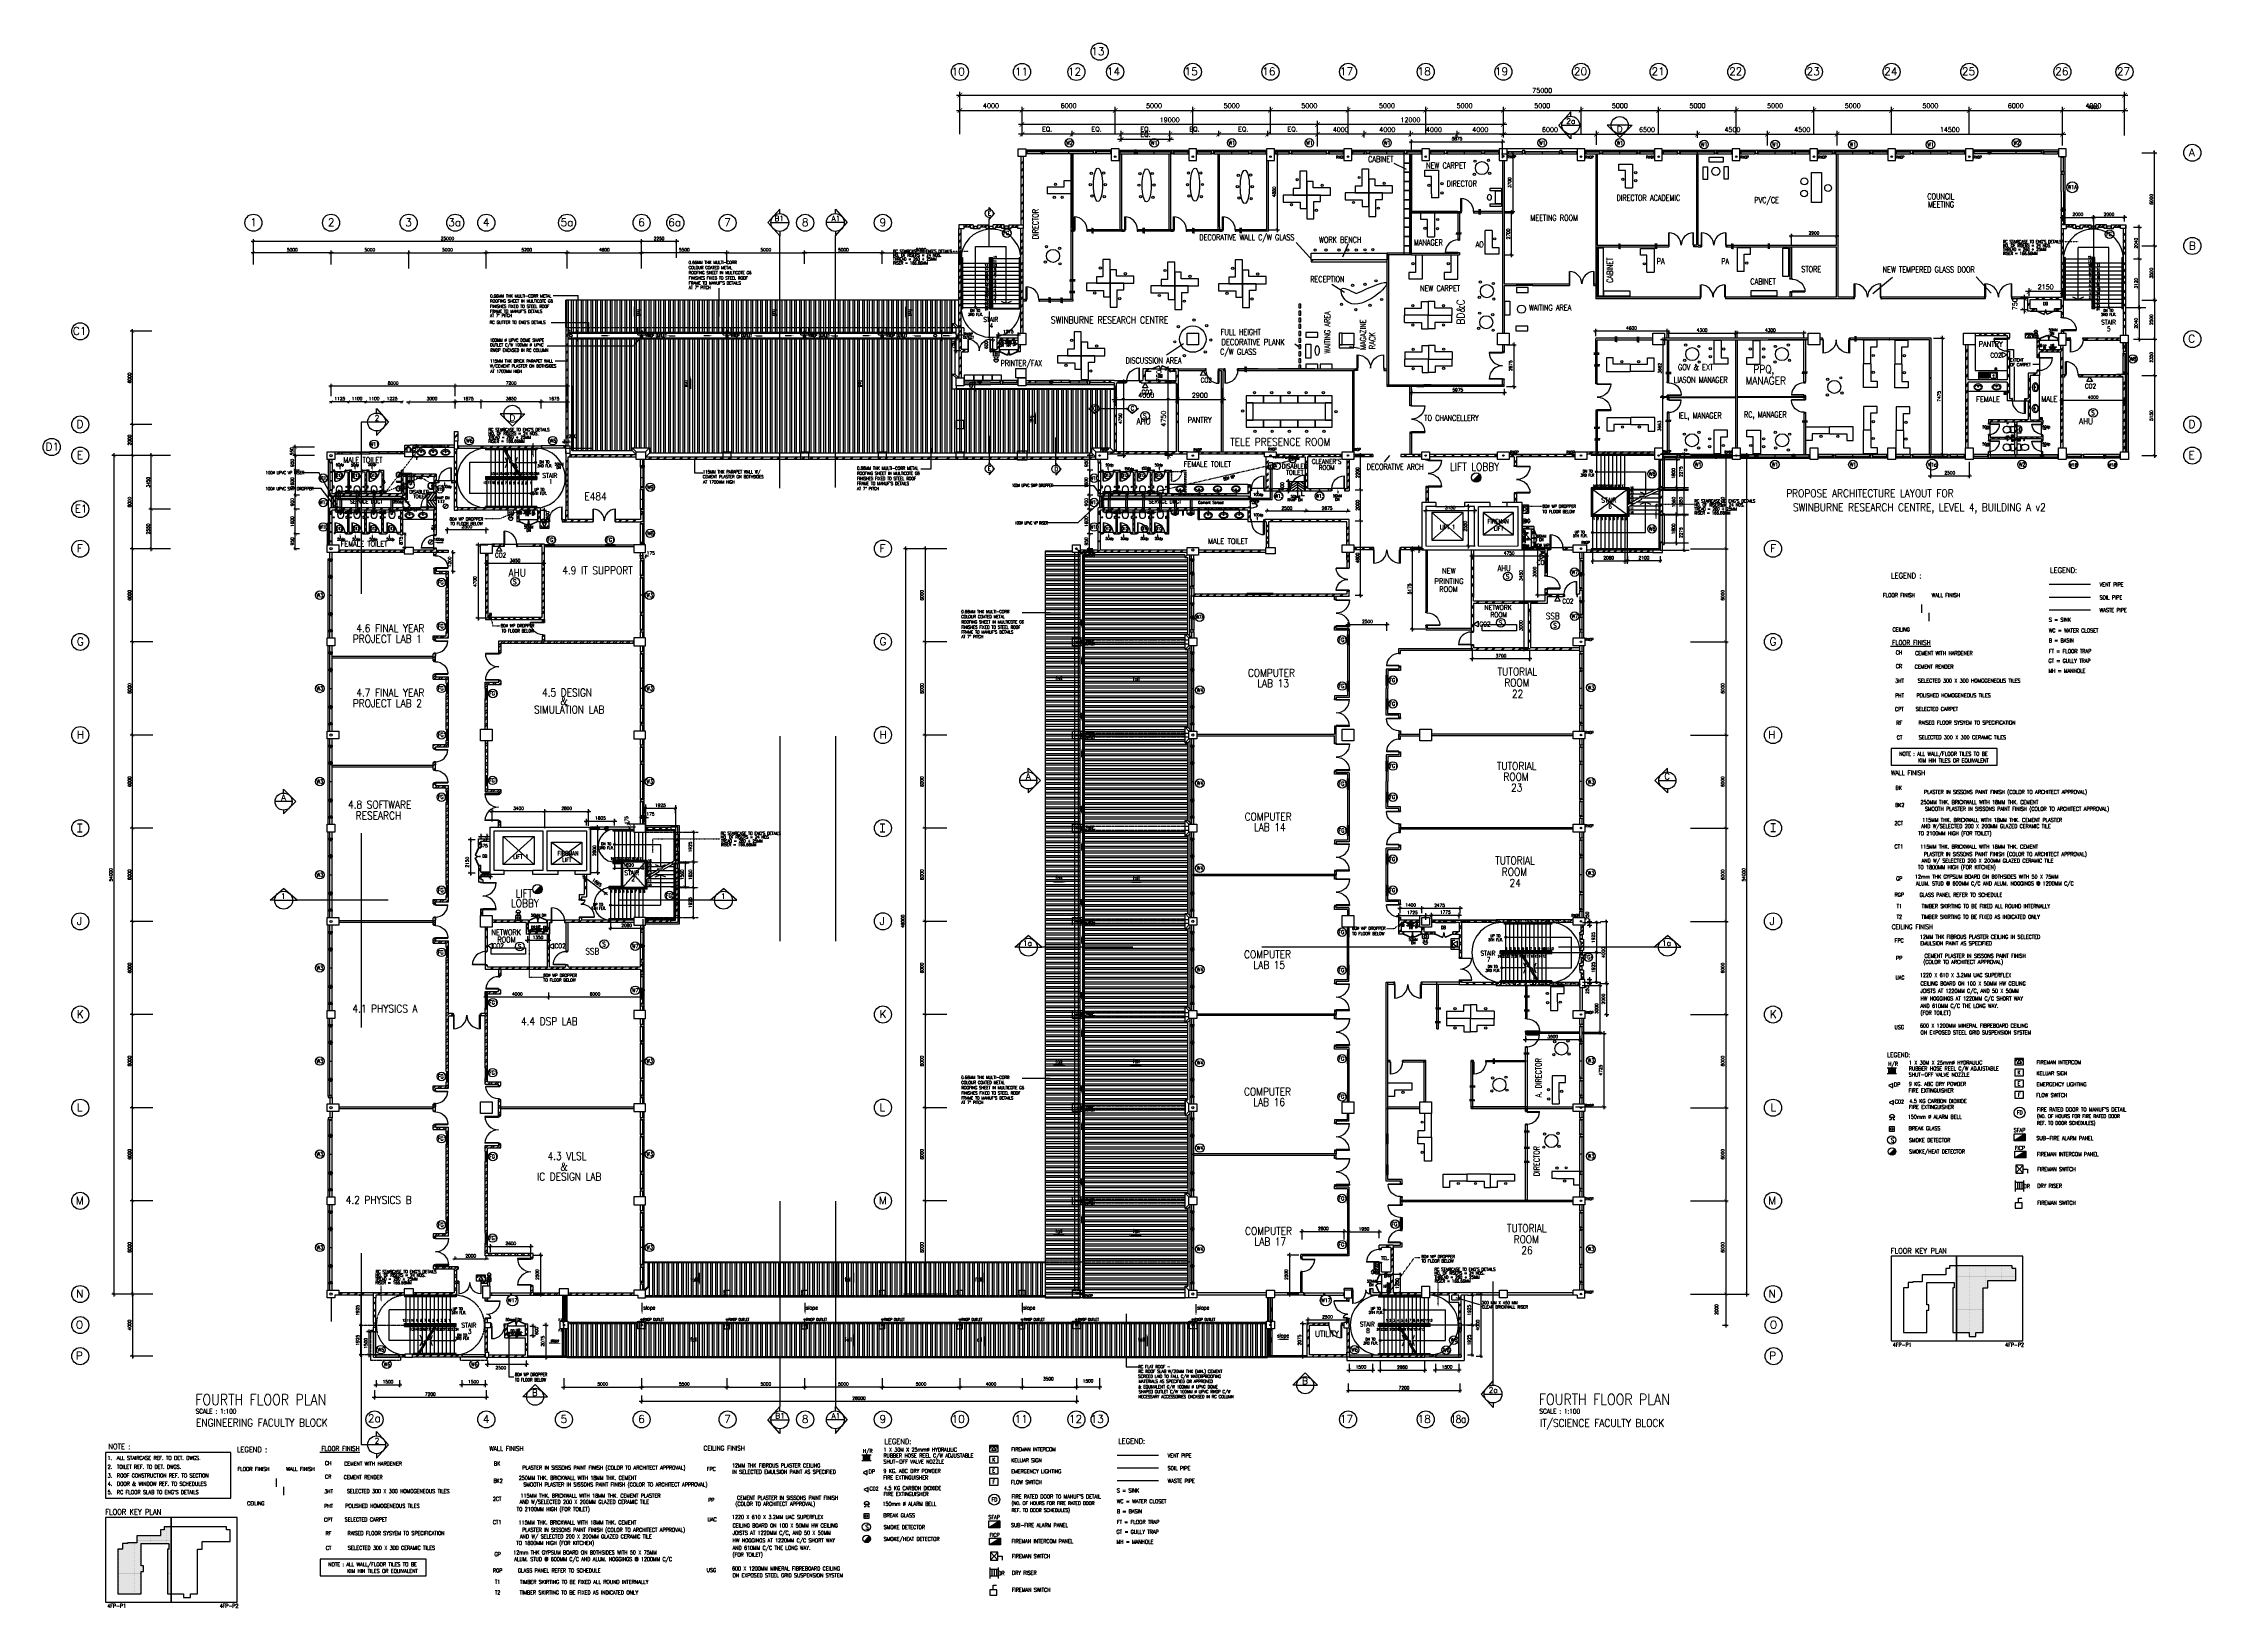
# Model space of a CAD drawing. Extents: x 2266480 to 2405436, y -858634 to -757865.
import ezdxf
from ezdxf.enums import TextEntityAlignment as Align

# ---------------------------------------------------------------- set-up
doc = ezdxf.new("R2010")
doc.units = 0
doc.header["$LTSCALE"] = 10
doc.header["$MEASUREMENT"] = 0
for name, pattern in [('DASHDOT', [1, 0.5, -0.25, 0, -0.25]), ('DASHEDX2', [1.5, 1, -0.5]), ('DIVIDE', [1.25, 0.5, -0.25, 0, -0.25, 0, -0.25]), ('HIDDEN', [0.375, 0.25, -0.125])]:
    doc.linetypes.add(name, pattern=pattern)
doc.layers.get('0').update_dxf_attribs({"linetype": 'CONTINUOUS'})
doc.layers.get('DEFPOINTS').update_dxf_attribs({"linetype": 'CONTINUOUS'})
for name, color, linetype in [('-DRY RISER', 7, 'CONTINUOUS'), ('-FF', 240, 'CONTINUOUS'), ('-ff.txt', 2, 'CONTINUOUS'), ('-SPR', 240, 'CONTINUOUS'), ('-SPR TEXT', 2, 'CONTINUOUS'), ('AR', 7, 'CONTINUOUS'), ('AR1', 7, 'CONTINUOUS'), ('BEAM', 1, 'HIDDEN'), ('BO', 7, 'CONTINUOUS'), ('BTH-FX', 5, 'CONTINUOUS'), ('COL', 3, 'CONTINUOUS'), ('demolish-work', 8, 'DASHEDX2'), ('DIM', 7, 'CONTINUOUS'), ('DOOR', 5, 'CONTINUOUS'), ('DR', 7, 'CONTINUOUS'), ('DTEXT', 7, 'CONTINUOUS'), ('extension', 1, 'CONTINUOUS'), ('FFL', 7, 'CONTINUOUS'), ('FG-T', 7, 'CONTINUOUS'), ('FIT', 5, 'CONTINUOUS'), ('FITT', 5, 'CONTINUOUS'), ('FLASH', 35, 'CONTINUOUS'), ('FURN', 1, 'CONTINUOUS'), ('GRID-T', 7, 'CONTINUOUS'), ('H', 1, 'CONTINUOUS'), ('hatch', 7, 'CONTINUOUS'), ('hatchb', 251, 'CONTINUOUS'), ('LINE', 7, 'CONTINUOUS'), ('NEW', 7, 'CONTINUOUS'), ('partition', 7, 'CONTINUOUS'), ('PIPE', 5, 'DIVIDE'), ('PL', 5, 'CONTINUOUS'), ('PW', 41, 'CONTINUOUS'), ('rail', 1, 'CONTINUOUS'), ('ROOF', 7, 'CONTINUOUS'), ('RWDP', 145, 'CONTINUOUS'), ('SANI', 7, 'CONTINUOUS'), ('SP', 220, 'CONTINUOUS'), ('SPEC', 7, 'CONTINUOUS'), ('stair', 7, 'CONTINUOUS'), ('T25', 7, 'CONTINUOUS'), ('T50', 4, 'CONTINUOUS'), ('TEX', 2, 'CONTINUOUS'), ('TEXT', 7, 'CONTINUOUS'), ('TIMBER SKIRT', 1, 'CONTINUOUS'), ('txt', 7, 'CONTINUOUS'), ('VP', 100, 'CONTINUOUS'), ('WALL', 2, 'CONTINUOUS'), ('WIN', 5, 'CONTINUOUS'), ('WIN-T', 7, 'CONTINUOUS'), ('WP', 50, 'DIVIDE')]:
    doc.layers.add(name, color=color, linetype=linetype)
doc.styles.add('125', font='romans.shx', dxfattribs={"width": 0.9, "height": 225})
doc.styles.add('DIMTEXT', font='romans.shx', dxfattribs={"width": 0.8, "height": 400})
doc.styles.add('E', font='ROMANS.SHX', dxfattribs={"width": 0.9})
doc.styles.add('ROMANS', font='romans')
doc.styles.get("Standard").update_dxf_attribs({"font": 'ROMANS.SHX'})
doc.styles.add('STANDARDS', font='simplex.shx')
doc.dimstyles.get("Standard").update_dxf_attribs({"dimtxt": 0.18, "dimasz": 0.18, "dimexe": 0.18, "dimexo": 0.0625, "dimgap": 0.09, "dimtad": 0, "dimtih": 1, "dimtoh": 1, "dimdec": 4, "dimzin": 0, "dimdsep": 46, "dimtxsty": 'Standard', "dimcen": 0.09, "dimadec": 0, "dimazin": 0, "dimtfac": 1, "dimtdec": 4, "dimtofl": 0, "dimtmove": 0, "dimatfit": 3, "dimfxl": 1, "dimtolj": 1, "dimtzin": 0, "dimarcsym": 0})
doc.dimstyles.new('STANDARD$0', dxfattribs={"dimscale": 0, "dimtxt": 8, "dimasz": 6, "dimexe": 1, "dimexo": 1, "dimgap": 3, "dimtad": 1, "dimdec": 0, "dimlfac": -1, "dimrnd": 1, "dimzin": 0, "dimdsep": 46, "dimtxsty": 'Standard', "dimcen": 0, "dimclrd": 5, "dimclre": 250, "dimadec": 0, "dimazin": 0, "dimtfac": 1, "dimtdec": 4, "dimtofl": 0, "dimtmove": 0, "dimatfit": 3, "dimfxl": 1, "dimtolj": 1, "dimtzin": 0, "dimarcsym": 0})
pattern_1 = [(90, (0, 0), (-312.5, 6e-14), []), (90, (-110.5, 110.5), (-312.5, 6e-14), [])]
pattern_2 = [(95, (295872.48, 1160.54), (275.776, 231.40354), [37.5, -412.5]), (40, (295872.48, 1160.54), (-314.996084, 216.884075), [30, -330]), (145.4514, (295895.46, 1179.82), (-39.219734, 448.28764), [31.870095, -350.571056]), (91.1842, (295801.77, 1231.25), (435.8465, 318.80688), [56.25, -618.75]), (141.6356, (295838.1, 1257.8), (-13.94951, 674.85584), [47.80514, -525.8565]), (36.1842, (295801.77, 1231.25), (-13.95003, 674.85583), [45, -495]), (66, (295854.8, 1248.92), (353.385786, 68.69124), [37.5, -412.5]), (11, (295854.8, 1248.92), (-170.354297, 342.40422), [30, -330]), (116.4514, (295884.25, 1254.65), (183.03181, 411.09531), [31.870095, -350.571056]), (82.5, (295872.48, 1160.54), (-113.396593, 121.994909), [0, -326, 0, -335, 0, -331.25]), (52.5, (295872.48, 1160.54), (-46.436471, 232.454725), [0, -191, 0, -318.5, 0, -126.25]), (12.5, (295793.64, 1081.69), (196.709084, 180.760381), [0, -125, 0, -390, 0, -517.5]), (2.5, (295758.28, 1046.34), (170.794992, 241.579903), [0, -162.5, 0, -259, 0, -367.5])]
pattern_3 = [(0, (0, 0), (1e-13, 312.5), []), (0, (110.5, 110.5), (1e-13, 312.5), [])]

# ---------------------------------------------------------------- blocks, each defined once
blk = doc.blocks.new('FG')
at = {"layer": 'LINE', "linetype": 'Continuous'}
for points in [[(0, 0), (50, 0), (50, 100), (0, 100)], [(600, 0), (650, 0), (650, 100), (600, 100)]]:
    blk.add_lwpolyline(points, close=True, dxfattribs=at)
at = {"layer": 'LINE', "color": 5, "linetype": 'Continuous'}
for points in [[(600, 100), (50, 100)], [(50, 0), (600, 0)]]:
    blk.add_lwpolyline(points, dxfattribs=at)
at = {"layer": 'LINE', "color": 1, "linetype": 'Continuous'}
blk.add_lwpolyline([(50, 50), (600, 50)], dxfattribs=at)
blk = doc.blocks.new('_ARCHTICK')
at = {"color": 0, "linetype": 'ByBlock', "const_width": 0.15}
blk.add_lwpolyline([(-0.5, -0.5), (0.5, 0.5)], dxfattribs=at)
blk = doc.blocks.new('*D69')
at = {"layer": 'DEFPOINTS', "color": 0, "transparency": 16777216}
for p in [(2400519, -762192), (2396519, -763953), (2400519, -763953)]:
    blk.add_point(p, dxfattribs=at)
at = {"layer": 'DIM', "color": 7, "lineweight": -2, "transparency": 16777216}
for p, q in [((2396369, -762192), (2400669, -762192)), ((2396519, -763803), (2396519, -762042)), ((2400519, -763803), (2400519, -762042))]:
    blk.add_line(p, q, dxfattribs=at)
at = {"layer": 'DIM', "color": 7, "lineweight": -2, "transparency": 16777216, "xscale": 200, "yscale": 200, "zscale": 200, "rotation": 180}
blk.add_blockref('_ARCHTICK', (2396519, -762192), dxfattribs=at)
at = {"layer": 'DIM', "color": 7, "lineweight": -2, "transparency": 16777216, "xscale": 200, "yscale": 200, "zscale": 200}
blk.add_blockref('_ARCHTICK', (2400519, -762192), dxfattribs=at)
at = {"layer": 'DIM', "color": 7, "transparency": 16777216, "insert": (2398519, -761992), "char_height": 200, "attachment_point": 5, "style": 'ROMANS'}
blk.add_mtext('\\A1;4000', dxfattribs=at)
blk = doc.blocks.new('*D70')
at = {"layer": 'DEFPOINTS', "color": 0, "transparency": 16777216}
for p in [(2324834, -790424), (2323275, -796424), (2324834, -796424)]:
    blk.add_point(p, dxfattribs=at)
at = {"layer": 'DIM', "color": 7, "lineweight": -2, "transparency": 16777216}
for p, q in [((2324684, -790424), (2323125, -790424)), ((2323275, -790274), (2323275, -796574)), ((2324684, -796424), (2323125, -796424))]:
    blk.add_line(p, q, dxfattribs=at)
at = {"layer": 'DIM', "color": 7, "lineweight": -2, "transparency": 16777216, "xscale": 200, "yscale": 200, "zscale": 200}
for p, rotation in [((2323275, -790424), 90), ((2323275, -796424), 270)]:
    blk.add_blockref('_ARCHTICK', p, dxfattribs=dict(at, rotation=rotation))
at = {"layer": 'DIM', "color": 7, "transparency": 16777216, "insert": (2323075, -793424), "char_height": 200, "attachment_point": 5, "rotation": 90, "style": 'ROMANS'}
blk.add_mtext('\\A1;6000', dxfattribs=at)
blk = doc.blocks.new('*D71')
at = {"layer": 'DEFPOINTS', "color": 0, "transparency": 16777216}
for p in [(2324834, -796424), (2323275, -802424), (2324834, -802424)]:
    blk.add_point(p, dxfattribs=at)
at = {"layer": 'DIM', "color": 7, "lineweight": -2, "transparency": 16777216}
for p, q in [((2324684, -796424), (2323125, -796424)), ((2323275, -796274), (2323275, -802574)), ((2324684, -802424), (2323125, -802424))]:
    blk.add_line(p, q, dxfattribs=at)
at = {"layer": 'DIM', "color": 7, "lineweight": -2, "transparency": 16777216, "xscale": 200, "yscale": 200, "zscale": 200}
for p, rotation in [((2323275, -796424), 90), ((2323275, -802424), 270)]:
    blk.add_blockref('_ARCHTICK', p, dxfattribs=dict(at, rotation=rotation))
at = {"layer": 'DIM', "color": 7, "transparency": 16777216, "insert": (2323075, -799424), "char_height": 200, "attachment_point": 5, "rotation": 90, "style": 'ROMANS'}
blk.add_mtext('\\A1;6000', dxfattribs=at)
blk = doc.blocks.new('*D72')
at = {"layer": 'DEFPOINTS', "color": 0, "transparency": 16777216}
for p in [(2324834, -802424), (2323275, -808424), (2324834, -808424)]:
    blk.add_point(p, dxfattribs=at)
at = {"layer": 'DIM', "color": 7, "lineweight": -2, "transparency": 16777216}
for p, q in [((2324684, -802424), (2323125, -802424)), ((2323275, -802274), (2323275, -808574)), ((2324684, -808424), (2323125, -808424))]:
    blk.add_line(p, q, dxfattribs=at)
at = {"layer": 'DIM', "color": 7, "lineweight": -2, "transparency": 16777216, "xscale": 200, "yscale": 200, "zscale": 200}
for p, rotation in [((2323275, -802424), 90), ((2323275, -808424), 270)]:
    blk.add_blockref('_ARCHTICK', p, dxfattribs=dict(at, rotation=rotation))
at = {"layer": 'DIM', "color": 7, "transparency": 16777216, "insert": (2323075, -805424), "char_height": 200, "attachment_point": 5, "rotation": 90, "style": 'ROMANS'}
blk.add_mtext('\\A1;6000', dxfattribs=at)
blk = doc.blocks.new('*D73')
at = {"layer": 'DEFPOINTS', "color": 0, "transparency": 16777216}
for p in [(2324834, -808424), (2323275, -814424), (2324834, -814424)]:
    blk.add_point(p, dxfattribs=at)
at = {"layer": 'DIM', "color": 7, "lineweight": -2, "transparency": 16777216}
for p, q in [((2324684, -808424), (2323125, -808424)), ((2323275, -808274), (2323275, -814574)), ((2324684, -814424), (2323125, -814424))]:
    blk.add_line(p, q, dxfattribs=at)
at = {"layer": 'DIM', "color": 7, "lineweight": -2, "transparency": 16777216, "xscale": 200, "yscale": 200, "zscale": 200}
for p, rotation in [((2323275, -808424), 90), ((2323275, -814424), 270)]:
    blk.add_blockref('_ARCHTICK', p, dxfattribs=dict(at, rotation=rotation))
at = {"layer": 'DIM', "color": 7, "transparency": 16777216, "insert": (2323075, -811424), "char_height": 200, "attachment_point": 5, "rotation": 90, "style": 'ROMANS'}
blk.add_mtext('\\A1;6000', dxfattribs=at)
blk = doc.blocks.new('*D74')
at = {"layer": 'DEFPOINTS', "color": 0, "transparency": 16777216}
for p in [(2324834, -814424), (2323275, -820424), (2324834, -820424)]:
    blk.add_point(p, dxfattribs=at)
at = {"layer": 'DIM', "color": 7, "lineweight": -2, "transparency": 16777216}
for p, q in [((2323275, -814274), (2323275, -820574)), ((2324684, -814424), (2323125, -814424)), ((2324684, -820424), (2323125, -820424))]:
    blk.add_line(p, q, dxfattribs=at)
at = {"layer": 'DIM', "color": 7, "lineweight": -2, "transparency": 16777216, "xscale": 200, "yscale": 200, "zscale": 200}
for p, rotation in [((2323275, -814424), 90), ((2323275, -820424), 270)]:
    blk.add_blockref('_ARCHTICK', p, dxfattribs=dict(at, rotation=rotation))
at = {"layer": 'DIM', "color": 7, "transparency": 16777216, "insert": (2323075, -817424), "char_height": 200, "attachment_point": 5, "rotation": 90, "style": 'ROMANS'}
blk.add_mtext('\\A1;6000', dxfattribs=at)
blk = doc.blocks.new('*D75')
at = {"layer": 'DEFPOINTS', "color": 0, "transparency": 16777216}
for p in [(2324834, -820424), (2323275, -826424), (2324834, -826424)]:
    blk.add_point(p, dxfattribs=at)
at = {"layer": 'DIM', "color": 7, "lineweight": -2, "transparency": 16777216}
for p, q in [((2324684, -820424), (2323125, -820424)), ((2323275, -820274), (2323275, -826574)), ((2324684, -826424), (2323125, -826424))]:
    blk.add_line(p, q, dxfattribs=at)
at = {"layer": 'DIM', "color": 7, "lineweight": -2, "transparency": 16777216, "xscale": 200, "yscale": 200, "zscale": 200}
for p, rotation in [((2323275, -820424), 90), ((2323275, -826424), 270)]:
    blk.add_blockref('_ARCHTICK', p, dxfattribs=dict(at, rotation=rotation))
at = {"layer": 'DIM', "color": 7, "transparency": 16777216, "insert": (2323075, -823424), "char_height": 200, "attachment_point": 5, "rotation": 90, "style": 'ROMANS'}
blk.add_mtext('\\A1;6000', dxfattribs=at)
blk = doc.blocks.new('*D76')
at = {"layer": 'DEFPOINTS', "color": 0, "transparency": 16777216}
for p in [(2324834, -826424), (2323275, -832424), (2324834, -832424)]:
    blk.add_point(p, dxfattribs=at)
at = {"layer": 'DIM', "color": 7, "lineweight": -2, "transparency": 16777216}
for p, q in [((2324684, -826424), (2323125, -826424)), ((2323275, -826274), (2323275, -832574)), ((2324684, -832424), (2323125, -832424))]:
    blk.add_line(p, q, dxfattribs=at)
at = {"layer": 'DIM', "color": 7, "lineweight": -2, "transparency": 16777216, "xscale": 200, "yscale": 200, "zscale": 200}
for p, rotation in [((2323275, -826424), 90), ((2323275, -832424), 270)]:
    blk.add_blockref('_ARCHTICK', p, dxfattribs=dict(at, rotation=rotation))
at = {"layer": 'DIM', "color": 7, "transparency": 16777216, "insert": (2323075, -829424), "char_height": 200, "attachment_point": 5, "rotation": 90, "style": 'ROMANS'}
blk.add_mtext('\\A1;6000', dxfattribs=at)
blk = doc.blocks.new('*D77')
at = {"layer": 'DEFPOINTS', "color": 0, "transparency": 16777216}
for p in [(2324834, -832424), (2323275, -838424), (2324834, -838424)]:
    blk.add_point(p, dxfattribs=at)
at = {"layer": 'DIM', "color": 7, "lineweight": -2, "transparency": 16777216}
for p, q in [((2323275, -832274), (2323275, -838574)), ((2324684, -832424), (2323125, -832424)), ((2324684, -838424), (2323125, -838424))]:
    blk.add_line(p, q, dxfattribs=at)
at = {"layer": 'DIM', "color": 7, "lineweight": -2, "transparency": 16777216, "xscale": 200, "yscale": 200, "zscale": 200}
for p, rotation in [((2323275, -832424), 90), ((2323275, -838424), 270)]:
    blk.add_blockref('_ARCHTICK', p, dxfattribs=dict(at, rotation=rotation))
at = {"layer": 'DIM', "color": 7, "transparency": 16777216, "insert": (2323075, -835424), "char_height": 200, "attachment_point": 5, "rotation": 90, "style": 'ROMANS'}
blk.add_mtext('\\A1;6000', dxfattribs=at)
blk = doc.blocks.new('*D78')
at = {"layer": 'DEFPOINTS', "color": 0, "transparency": 16777216}
for p in [(2322038, -790424), (2324457, -790424), (2324457, -838424)]:
    blk.add_point(p, dxfattribs=at)
at = {"layer": 'DIM', "color": 7, "lineweight": -2, "transparency": 16777216}
for p, q in [((2324307, -790424), (2321888, -790424)), ((2322038, -838574), (2322038, -790274)), ((2324307, -838424), (2321888, -838424))]:
    blk.add_line(p, q, dxfattribs=at)
at = {"layer": 'DIM', "color": 7, "lineweight": -2, "transparency": 16777216, "xscale": 200, "yscale": 200, "zscale": 200}
for p, rotation in [((2322038, -790424), 90), ((2322038, -838424), 270)]:
    blk.add_blockref('_ARCHTICK', p, dxfattribs=dict(at, rotation=rotation))
at = {"layer": 'DIM', "color": 7, "transparency": 16777216, "insert": (2321838, -814424), "char_height": 200, "attachment_point": 5, "rotation": 90, "style": 'ROMANS'}
blk.add_mtext('\\A1;48000', dxfattribs=at)
blk = doc.blocks.new('DR-1800-B')
at = {"layer": 'DR'}
for p, q in [((-50, 0), (0, 0)), ((0, 0), (0, -150)), ((-1800, 0), (-1800, -150)), ((-1750, 0), (-1800, 0)), ((-1800, -150), (-1760, -150)), ((-1760, -150), (-1760, -110)), ((-1760, -110), (-1750, -110)), ((-1760, -150), (-1760, -1010)), ((-1720, -150), (-1760, -150)), ((-1750, -110), (-1750, 0)), ((-1720, -1009), (-1720, -150)), ((-80, -1009), (-80, -150)), ((-80, -150), (-40, -150)), ((-50, -110), (-50, 0)), ((-40, -110), (-50, -110)), ((-40, -150), (-40, -110)), ((-40, -150), (-40, -1010)), ((0, -150), (-40, -150))]:
    blk.add_line(p, q, dxfattribs=at)
for centre, start, end in [((-1760, -150), 270, 0), ((-40, -150), 180.00007, 270)]:
    blk.add_arc(centre, 860, start, end, dxfattribs=at)
blk = doc.blocks.new('*D79')
at = {"layer": 'DEFPOINTS', "color": 0, "transparency": 16777216}
for p in [(2366875, -818424), (2366875, -820424), (2367158, -820424)]:
    blk.add_point(p, dxfattribs=at)
at = {"layer": 'partition', "color": 7, "lineweight": -2, "transparency": 16777216}
for p, q in [((2367025, -818424), (2367308, -818424)), ((2367158, -818274), (2367158, -820574)), ((2367025, -820424), (2367308, -820424))]:
    blk.add_line(p, q, dxfattribs=at)
at = {"layer": 'partition', "color": 7, "lineweight": -2, "transparency": 16777216, "xscale": 200, "yscale": 200, "zscale": 200}
for p, rotation in [((2367158, -818424), 90), ((2367158, -820424), 270)]:
    blk.add_blockref('_ARCHTICK', p, dxfattribs=dict(at, rotation=rotation))
at = {"layer": 'partition', "color": 7, "transparency": 16777216, "insert": (2366958, -819424), "char_height": 200, "attachment_point": 5, "rotation": 90, "style": 'ROMANS'}
blk.add_mtext('\\A1;2000', dxfattribs=at)
blk = doc.blocks.new('*D134')
at = {"layer": 'DEFPOINTS', "color": 0, "transparency": 16777216}
for p in [(2350519, -795871), (2353019, -795312), (2353019, -795871)]:
    blk.add_point(p, dxfattribs=at)
at = {"layer": 'DIM', "color": 7, "lineweight": -2, "transparency": 16777216}
for p, q in [((2350369, -795312), (2353169, -795312)), ((2350519, -795721), (2350519, -795162)), ((2353019, -795721), (2353019, -795162))]:
    blk.add_line(p, q, dxfattribs=at)
at = {"layer": 'DIM', "color": 7, "lineweight": -2, "transparency": 16777216, "xscale": 200, "yscale": 200, "zscale": 200, "rotation": 180}
blk.add_blockref('_ARCHTICK', (2350519, -795312), dxfattribs=at)
at = {"layer": 'DIM', "color": 7, "lineweight": -2, "transparency": 16777216, "xscale": 200, "yscale": 200, "zscale": 200}
blk.add_blockref('_ARCHTICK', (2353019, -795312), dxfattribs=at)
at = {"layer": 'DIM', "color": 7, "transparency": 16777216, "insert": (2351769, -795112), "char_height": 200, "attachment_point": 5, "style": 'ROMANS'}
blk.add_mtext('\\A1;2500', dxfattribs=at)
blk = doc.blocks.new('*D135')
at = {"layer": 'DEFPOINTS', "color": 0, "transparency": 16777216}
for p in [(2305094, -790674), (2305269, -790674), (2305269, -790892)]:
    blk.add_point(p, dxfattribs=at)
at = {"layer": 'DIM', "color": 7, "lineweight": -2, "transparency": 16777216}
for p, q in [((2305094, -790892), (2304894, -790892)), ((2305094, -790824), (2305094, -791042)), ((2305269, -790824), (2305269, -791042)), ((2305269, -790892), (2305469, -790892))]:
    blk.add_line(p, q, dxfattribs=at)
at = {"layer": 'DIM', "color": 7, "lineweight": -2, "transparency": 16777216, "xscale": 200, "yscale": 200, "zscale": 200}
blk.add_blockref('_ARCHTICK', (2305094, -790892), dxfattribs=at)
at = {"layer": 'DIM', "color": 7, "lineweight": -2, "transparency": 16777216, "xscale": 200, "yscale": 200, "zscale": 200, "rotation": 180}
blk.add_blockref('_ARCHTICK', (2305269, -790892), dxfattribs=at)
at = {"layer": 'DIM', "color": 7, "transparency": 16777216, "insert": (2305615, -790703), "char_height": 200, "attachment_point": 5, "style": 'ROMANS'}
blk.add_mtext('\\A1;175', dxfattribs=at)
blk = doc.blocks.new('*D80')
at = {"layer": 'DEFPOINTS', "color": 0, "transparency": 16777216}
for p in [(2305094, -808174), (2305269, -807725), (2305269, -808174)]:
    blk.add_point(p, dxfattribs=at)
at = {"layer": 'DIM', "color": 7, "lineweight": -2, "transparency": 16777216}
for p, q in [((2305094, -807725), (2304894, -807725)), ((2305094, -808024), (2305094, -807575)), ((2305269, -808024), (2305269, -807575)), ((2305269, -807725), (2305469, -807725))]:
    blk.add_line(p, q, dxfattribs=at)
at = {"layer": 'DIM', "color": 7, "lineweight": -2, "transparency": 16777216, "xscale": 200, "yscale": 200, "zscale": 200}
blk.add_blockref('_ARCHTICK', (2305094, -807725), dxfattribs=at)
at = {"layer": 'DIM', "color": 7, "lineweight": -2, "transparency": 16777216, "xscale": 200, "yscale": 200, "zscale": 200, "rotation": 180}
blk.add_blockref('_ARCHTICK', (2305269, -807725), dxfattribs=at)
at = {"layer": 'DIM', "color": 7, "transparency": 16777216, "insert": (2305592, -807508), "char_height": 200, "attachment_point": 5, "style": 'ROMANS'}
blk.add_mtext('\\A1;175', dxfattribs=at)
blk = doc.blocks.new('*D81')
at = {"layer": 'DEFPOINTS', "color": 0, "transparency": 16777216}
for p in [(2304226, -808174), (2304769, -808174), (2304769, -808349)]:
    blk.add_point(p, dxfattribs=at)
at = {"layer": 'DIM', "color": 7, "lineweight": -2, "transparency": 16777216}
for p, q in [((2304619, -808174), (2304076, -808174)), ((2304619, -808349), (2304076, -808349)), ((2304226, -808174), (2304226, -807974)), ((2304226, -808349), (2304226, -808549))]:
    blk.add_line(p, q, dxfattribs=at)
at = {"layer": 'DIM', "color": 7, "lineweight": -2, "transparency": 16777216, "xscale": 200, "yscale": 200, "zscale": 200}
for p, rotation in [((2304226, -808174), 270), ((2304226, -808349), 90)]:
    blk.add_blockref('_ARCHTICK', p, dxfattribs=dict(at, rotation=rotation))
at = {"layer": 'DIM', "color": 7, "transparency": 16777216, "insert": (2304050, -807906), "char_height": 200, "attachment_point": 5, "rotation": 90, "style": 'ROMANS'}
blk.add_mtext('\\A1;175', dxfattribs=at)
blk = doc.blocks.new('*D82')
at = {"layer": 'DEFPOINTS', "color": 0, "transparency": 16777216}
for p in [(2271043, -784424), (2272943, -784424), (2272943, -838424)]:
    blk.add_point(p, dxfattribs=at)
at = {"layer": 'DIM', "color": 7, "lineweight": -2, "transparency": 16777216}
for p, q in [((2272793, -784424), (2270893, -784424)), ((2271043, -838574), (2271043, -784274)), ((2272793, -838424), (2270893, -838424))]:
    blk.add_line(p, q, dxfattribs=at)
at = {"layer": 'DIM', "color": 7, "lineweight": -2, "transparency": 16777216, "xscale": 200, "yscale": 200, "zscale": 200}
for p, rotation in [((2271043, -784424), 90), ((2271043, -838424), 270)]:
    blk.add_blockref('_ARCHTICK', p, dxfattribs=dict(at, rotation=rotation))
at = {"layer": 'DIM', "color": 7, "transparency": 16777216, "insert": (2270843, -811424), "char_height": 200, "attachment_point": 5, "rotation": 90, "style": 'ROMANS'}
blk.add_mtext('\\A1;54000', dxfattribs=at)
blk = doc.blocks.new('*D83')
at = {"layer": 'DEFPOINTS', "color": 0, "transparency": 16777216}
for p in [(2272243, -832424), (2273700, -832424), (2273700, -838424)]:
    blk.add_point(p, dxfattribs=at)
at = {"layer": 'DIM', "color": 7, "lineweight": -2, "transparency": 16777216}
for p, q in [((2272243, -838574), (2272243, -832274)), ((2273550, -832424), (2272093, -832424)), ((2273550, -838424), (2272093, -838424))]:
    blk.add_line(p, q, dxfattribs=at)
at = {"layer": 'DIM', "color": 7, "lineweight": -2, "transparency": 16777216, "xscale": 200, "yscale": 200, "zscale": 200}
for p, rotation in [((2272243, -832424), 90), ((2272243, -838424), 270)]:
    blk.add_blockref('_ARCHTICK', p, dxfattribs=dict(at, rotation=rotation))
at = {"layer": 'DIM', "color": 7, "transparency": 16777216, "insert": (2272043, -835424), "char_height": 200, "attachment_point": 5, "rotation": 90, "style": 'ROMANS'}
blk.add_mtext('\\A1;6000', dxfattribs=at)
blk = doc.blocks.new('*D84')
at = {"layer": 'DEFPOINTS', "color": 0, "transparency": 16777216}
for p in [(2272243, -826424), (2273700, -826424), (2273700, -832424)]:
    blk.add_point(p, dxfattribs=at)
at = {"layer": 'DIM', "color": 7, "lineweight": -2, "transparency": 16777216}
for p, q in [((2273550, -826424), (2272093, -826424)), ((2272243, -832574), (2272243, -826274)), ((2273550, -832424), (2272093, -832424))]:
    blk.add_line(p, q, dxfattribs=at)
at = {"layer": 'DIM', "color": 7, "lineweight": -2, "transparency": 16777216, "xscale": 200, "yscale": 200, "zscale": 200}
for p, rotation in [((2272243, -826424), 90), ((2272243, -832424), 270)]:
    blk.add_blockref('_ARCHTICK', p, dxfattribs=dict(at, rotation=rotation))
at = {"layer": 'DIM', "color": 7, "transparency": 16777216, "insert": (2272043, -829424), "char_height": 200, "attachment_point": 5, "rotation": 90, "style": 'ROMANS'}
blk.add_mtext('\\A1;6000', dxfattribs=at)
blk = doc.blocks.new('*D85')
at = {"layer": 'DEFPOINTS', "color": 0, "transparency": 16777216}
for p in [(2272243, -820424), (2273700, -820424), (2273700, -826424)]:
    blk.add_point(p, dxfattribs=at)
at = {"layer": 'DIM', "color": 7, "lineweight": -2, "transparency": 16777216}
for p, q in [((2273550, -820424), (2272093, -820424)), ((2272243, -826574), (2272243, -820274)), ((2273550, -826424), (2272093, -826424))]:
    blk.add_line(p, q, dxfattribs=at)
at = {"layer": 'DIM', "color": 7, "lineweight": -2, "transparency": 16777216, "xscale": 200, "yscale": 200, "zscale": 200}
for p, rotation in [((2272243, -820424), 90), ((2272243, -826424), 270)]:
    blk.add_blockref('_ARCHTICK', p, dxfattribs=dict(at, rotation=rotation))
at = {"layer": 'DIM', "color": 7, "transparency": 16777216, "insert": (2272043, -823424), "char_height": 200, "attachment_point": 5, "rotation": 90, "style": 'ROMANS'}
blk.add_mtext('\\A1;6000', dxfattribs=at)
blk = doc.blocks.new('*D86')
at = {"layer": 'DEFPOINTS', "color": 0, "transparency": 16777216}
for p in [(2272243, -814424), (2273700, -814424), (2273700, -820424)]:
    blk.add_point(p, dxfattribs=at)
at = {"layer": 'DIM', "color": 7, "lineweight": -2, "transparency": 16777216}
for p, q in [((2272243, -820574), (2272243, -814274)), ((2273550, -814424), (2272093, -814424)), ((2273550, -820424), (2272093, -820424))]:
    blk.add_line(p, q, dxfattribs=at)
at = {"layer": 'DIM', "color": 7, "lineweight": -2, "transparency": 16777216, "xscale": 200, "yscale": 200, "zscale": 200}
for p, rotation in [((2272243, -814424), 90), ((2272243, -820424), 270)]:
    blk.add_blockref('_ARCHTICK', p, dxfattribs=dict(at, rotation=rotation))
at = {"layer": 'DIM', "color": 7, "transparency": 16777216, "insert": (2272043, -817424), "char_height": 200, "attachment_point": 5, "rotation": 90, "style": 'ROMANS'}
blk.add_mtext('\\A1;6000', dxfattribs=at)
blk = doc.blocks.new('*D87')
at = {"layer": 'DEFPOINTS', "color": 0, "transparency": 16777216}
for p in [(2272243, -808424), (2273700, -808424), (2273700, -814424)]:
    blk.add_point(p, dxfattribs=at)
at = {"layer": 'DIM', "color": 7, "lineweight": -2, "transparency": 16777216}
for p, q in [((2273550, -808424), (2272093, -808424)), ((2272243, -814574), (2272243, -808274)), ((2273550, -814424), (2272093, -814424))]:
    blk.add_line(p, q, dxfattribs=at)
at = {"layer": 'DIM', "color": 7, "lineweight": -2, "transparency": 16777216, "xscale": 200, "yscale": 200, "zscale": 200}
for p, rotation in [((2272243, -808424), 90), ((2272243, -814424), 270)]:
    blk.add_blockref('_ARCHTICK', p, dxfattribs=dict(at, rotation=rotation))
at = {"layer": 'DIM', "color": 7, "transparency": 16777216, "insert": (2272043, -811424), "char_height": 200, "attachment_point": 5, "rotation": 90, "style": 'ROMANS'}
blk.add_mtext('\\A1;6000', dxfattribs=at)
blk = doc.blocks.new('*D88')
at = {"layer": 'DEFPOINTS', "color": 0, "transparency": 16777216}
for p in [(2272243, -802424), (2273700, -802424), (2273700, -808424)]:
    blk.add_point(p, dxfattribs=at)
at = {"layer": 'DIM', "color": 7, "lineweight": -2, "transparency": 16777216}
for p, q in [((2273550, -802424), (2272093, -802424)), ((2272243, -808574), (2272243, -802274)), ((2273550, -808424), (2272093, -808424))]:
    blk.add_line(p, q, dxfattribs=at)
at = {"layer": 'DIM', "color": 7, "lineweight": -2, "transparency": 16777216, "xscale": 200, "yscale": 200, "zscale": 200}
for p, rotation in [((2272243, -802424), 90), ((2272243, -808424), 270)]:
    blk.add_blockref('_ARCHTICK', p, dxfattribs=dict(at, rotation=rotation))
at = {"layer": 'DIM', "color": 7, "transparency": 16777216, "insert": (2272043, -805424), "char_height": 200, "attachment_point": 5, "rotation": 90, "style": 'ROMANS'}
blk.add_mtext('\\A1;6000', dxfattribs=at)
blk = doc.blocks.new('*D89')
at = {"layer": 'DEFPOINTS', "color": 0, "transparency": 16777216}
for p in [(2272243, -796424), (2273700, -796424), (2273700, -802424)]:
    blk.add_point(p, dxfattribs=at)
at = {"layer": 'DIM', "color": 7, "lineweight": -2, "transparency": 16777216}
for p, q in [((2273550, -796424), (2272093, -796424)), ((2272243, -802574), (2272243, -796274)), ((2273550, -802424), (2272093, -802424))]:
    blk.add_line(p, q, dxfattribs=at)
at = {"layer": 'DIM', "color": 7, "lineweight": -2, "transparency": 16777216, "xscale": 200, "yscale": 200, "zscale": 200}
for p, rotation in [((2272243, -796424), 90), ((2272243, -802424), 270)]:
    blk.add_blockref('_ARCHTICK', p, dxfattribs=dict(at, rotation=rotation))
at = {"layer": 'DIM', "color": 7, "transparency": 16777216, "insert": (2272043, -799424), "char_height": 200, "attachment_point": 5, "rotation": 90, "style": 'ROMANS'}
blk.add_mtext('\\A1;6000', dxfattribs=at)
blk = doc.blocks.new('*D90')
at = {"layer": 'DEFPOINTS', "color": 0, "transparency": 16777216}
for p in [(2272243, -790424), (2273700, -790424), (2273700, -796424)]:
    blk.add_point(p, dxfattribs=at)
at = {"layer": 'DIM', "color": 7, "lineweight": -2, "transparency": 16777216}
for p, q in [((2273550, -790424), (2272093, -790424)), ((2272243, -796574), (2272243, -790274)), ((2273550, -796424), (2272093, -796424))]:
    blk.add_line(p, q, dxfattribs=at)
at = {"layer": 'DIM', "color": 7, "lineweight": -2, "transparency": 16777216, "xscale": 200, "yscale": 200, "zscale": 200}
for p, rotation in [((2272243, -790424), 90), ((2272243, -796424), 270)]:
    blk.add_blockref('_ARCHTICK', p, dxfattribs=dict(at, rotation=rotation))
at = {"layer": 'DIM', "color": 7, "transparency": 16777216, "insert": (2272043, -793424), "char_height": 200, "attachment_point": 5, "rotation": 90, "style": 'ROMANS'}
blk.add_mtext('\\A1;6000', dxfattribs=at)
blk = doc.blocks.new('*D91')
at = {"layer": 'DEFPOINTS', "color": 0, "transparency": 16777216}
for p in [(2272243, -784424), (2273700, -784424), (2273700, -790424)]:
    blk.add_point(p, dxfattribs=at)
at = {"layer": 'DIM', "color": 7, "lineweight": -2, "transparency": 16777216}
for p, q in [((2273550, -784424), (2272093, -784424)), ((2272243, -790574), (2272243, -784274)), ((2273550, -790424), (2272093, -790424))]:
    blk.add_line(p, q, dxfattribs=at)
at = {"layer": 'DIM', "color": 7, "lineweight": -2, "transparency": 16777216, "xscale": 200, "yscale": 200, "zscale": 200}
for p, rotation in [((2272243, -784424), 90), ((2272243, -790424), 270)]:
    blk.add_blockref('_ARCHTICK', p, dxfattribs=dict(at, rotation=rotation))
at = {"layer": 'DIM', "color": 7, "transparency": 16777216, "insert": (2272043, -787424), "char_height": 200, "attachment_point": 5, "rotation": 90, "style": 'ROMANS'}
blk.add_mtext('\\A1;6000', dxfattribs=at)
blk = doc.blocks.new('*D92')
at = {"layer": 'DEFPOINTS', "color": 0, "transparency": 16777216}
for p in [(2273700, -838424), (2272243, -842424), (2273700, -842424)]:
    blk.add_point(p, dxfattribs=at)
at = {"layer": 'DIM', "color": 7, "lineweight": -2, "transparency": 16777216}
for p, q in [((2273550, -838424), (2272093, -838424)), ((2272243, -838274), (2272243, -842574)), ((2273550, -842424), (2272093, -842424))]:
    blk.add_line(p, q, dxfattribs=at)
at = {"layer": 'DIM', "color": 7, "lineweight": -2, "transparency": 16777216, "xscale": 200, "yscale": 200, "zscale": 200}
for p, rotation in [((2272243, -838424), 90), ((2272243, -842424), 270)]:
    blk.add_blockref('_ARCHTICK', p, dxfattribs=dict(at, rotation=rotation))
at = {"layer": 'DIM', "color": 7, "transparency": 16777216, "insert": (2272043, -840424), "char_height": 200, "attachment_point": 5, "rotation": 90, "style": 'ROMANS'}
blk.add_mtext('\\A1;4000', dxfattribs=at)
blk = doc.blocks.new('*D93')
at = {"layer": 'DEFPOINTS', "color": 0, "transparency": 16777216}
for p in [(2273443, -787874), (2274821, -787874), (2274821, -790424)]:
    blk.add_point(p, dxfattribs=at)
at = {"layer": 'DIM', "color": 7, "lineweight": -2, "transparency": 16777216}
for p, q in [((2274671, -787874), (2273293, -787874)), ((2273443, -790574), (2273443, -787724)), ((2274671, -790424), (2273293, -790424))]:
    blk.add_line(p, q, dxfattribs=at)
at = {"layer": 'DIM', "color": 7, "lineweight": -2, "transparency": 16777216, "xscale": 200, "yscale": 200, "zscale": 200}
for p, rotation in [((2273443, -787874), 90), ((2273443, -790424), 270)]:
    blk.add_blockref('_ARCHTICK', p, dxfattribs=dict(at, rotation=rotation))
at = {"layer": 'DIM', "color": 7, "transparency": 16777216, "insert": (2273243, -789149), "char_height": 200, "attachment_point": 5, "rotation": 90, "style": 'ROMANS'}
blk.add_mtext('\\A1;2550', dxfattribs=at)
blk = doc.blocks.new('*D94')
at = {"layer": 'DEFPOINTS', "color": 0, "transparency": 16777216}
for p in [(2273443, -784424), (2274821, -784424), (2274821, -787874)]:
    blk.add_point(p, dxfattribs=at)
at = {"layer": 'DIM', "color": 7, "lineweight": -2, "transparency": 16777216}
for p, q in [((2274671, -784424), (2273293, -784424)), ((2273443, -788024), (2273443, -784274)), ((2274671, -787874), (2273293, -787874))]:
    blk.add_line(p, q, dxfattribs=at)
at = {"layer": 'DIM', "color": 7, "lineweight": -2, "transparency": 16777216, "xscale": 200, "yscale": 200, "zscale": 200}
for p, rotation in [((2273443, -784424), 90), ((2273443, -787874), 270)]:
    blk.add_blockref('_ARCHTICK', p, dxfattribs=dict(at, rotation=rotation))
at = {"layer": 'DIM', "color": 7, "transparency": 16777216, "insert": (2273243, -786149), "char_height": 200, "attachment_point": 5, "rotation": 90, "style": 'ROMANS'}
blk.add_mtext('\\A1;3450', dxfattribs=at)
blk = doc.blocks.new('*D95')
at = {"layer": 'DEFPOINTS', "color": 0, "transparency": 16777216}
for p in [(2285019, -779957), (2285019, -780751), (2293019, -780751)]:
    blk.add_point(p, dxfattribs=at)
at = {"layer": 'DIM', "color": 7, "lineweight": -2, "transparency": 16777216}
for p, q in [((2293169, -779957), (2284869, -779957)), ((2285019, -780601), (2285019, -779807)), ((2293019, -780601), (2293019, -779807))]:
    blk.add_line(p, q, dxfattribs=at)
at = {"layer": 'DIM', "color": 7, "lineweight": -2, "transparency": 16777216, "xscale": 200, "yscale": 200, "zscale": 200, "rotation": 180}
blk.add_blockref('_ARCHTICK', (2285019, -779957), dxfattribs=at)
at = {"layer": 'DIM', "color": 7, "lineweight": -2, "transparency": 16777216, "xscale": 200, "yscale": 200, "zscale": 200}
blk.add_blockref('_ARCHTICK', (2293019, -779957), dxfattribs=at)
at = {"layer": 'DIM', "color": 7, "transparency": 16777216, "insert": (2289019, -779757), "char_height": 200, "attachment_point": 5, "style": 'ROMANS'}
blk.add_mtext('\\A1;8000', dxfattribs=at)
blk = doc.blocks.new('*D96')
at = {"layer": 'DEFPOINTS', "color": 0, "transparency": 16777216}
for p in [(2290019, -780825), (2293019, -780825), (2293019, -780957)]:
    blk.add_point(p, dxfattribs=at)
at = {"layer": 'DIM', "color": 7, "lineweight": -2, "transparency": 16777216}
for p, q in [((2289869, -780957), (2293169, -780957)), ((2290019, -780975), (2290019, -781107)), ((2293019, -780975), (2293019, -781107))]:
    blk.add_line(p, q, dxfattribs=at)
at = {"layer": 'DIM', "color": 7, "lineweight": -2, "transparency": 16777216, "xscale": 200, "yscale": 200, "zscale": 200, "rotation": 180}
blk.add_blockref('_ARCHTICK', (2290019, -780957), dxfattribs=at)
at = {"layer": 'DIM', "color": 7, "lineweight": -2, "transparency": 16777216, "xscale": 200, "yscale": 200, "zscale": 200}
blk.add_blockref('_ARCHTICK', (2293019, -780957), dxfattribs=at)
at = {"layer": 'DIM', "color": 7, "transparency": 16777216, "insert": (2291519, -780757), "char_height": 200, "attachment_point": 5, "style": 'ROMANS'}
blk.add_mtext('\\A1;3000', dxfattribs=at)
blk = doc.blocks.new('*D97')
at = {"layer": 'DEFPOINTS', "color": 0, "transparency": 16777216}
for p in [(2301469, -808390), (2303274, -807969), (2303274, -808390)]:
    blk.add_point(p, dxfattribs=at)
at = {"layer": 'DIM', "color": 7, "lineweight": -2, "transparency": 16777216}
for p, q in [((2301319, -807969), (2303424, -807969)), ((2301469, -808240), (2301469, -807819)), ((2303274, -808240), (2303274, -807819))]:
    blk.add_line(p, q, dxfattribs=at)
at = {"layer": 'DIM', "color": 7, "lineweight": -2, "transparency": 16777216, "xscale": 200, "yscale": 200, "zscale": 200, "rotation": 180}
blk.add_blockref('_ARCHTICK', (2301469, -807969), dxfattribs=at)
at = {"layer": 'DIM', "color": 7, "lineweight": -2, "transparency": 16777216, "xscale": 200, "yscale": 200, "zscale": 200}
blk.add_blockref('_ARCHTICK', (2303274, -807969), dxfattribs=at)
at = {"layer": 'DIM', "color": 7, "transparency": 16777216, "insert": (2302372, -807769), "char_height": 200, "attachment_point": 5, "style": 'ROMANS'}
blk.add_mtext('\\A1;1805', dxfattribs=at)
blk = doc.blocks.new('DR-900-B')
at = {"layer": 'DR'}
for p, q in [((-150, 40), (-970, 40)), ((-969, 80), (-150, 80)), ((0, 900), (-150, 900)), ((-150, 900), (-150, 860)), ((-150, 860), (-110, 860)), ((-150, 80), (-150, 40)), ((-150, 40), (-110, 40)), ((-150, 0), (-150, 40)), ((0, 0), (-150, 0)), ((-110, 860), (-110, 850)), ((-110, 850), (0, 850)), ((-110, 50), (0, 50)), ((-110, 40), (-110, 50)), ((0, 850), (0, 900)), ((0, 50), (0, 0))]:
    blk.add_line(p, q, dxfattribs=at)
blk.add_arc((-150, 40), 820, 90, 180, dxfattribs=at)
blk = doc.blocks.new('*D98')
at = {"layer": 'DEFPOINTS', "color": 0, "transparency": 16777216}
for p in [(2293019, -836291), (2295019, -836164), (2295019, -836291)]:
    blk.add_point(p, dxfattribs=at)
at = {"layer": 'DIM', "color": 7, "lineweight": -2, "transparency": 16777216}
for p, q in [((2292869, -836164), (2295169, -836164)), ((2293019, -836141), (2293019, -836014)), ((2295019, -836141), (2295019, -836014))]:
    blk.add_line(p, q, dxfattribs=at)
at = {"layer": 'DIM', "color": 7, "lineweight": -2, "transparency": 16777216, "xscale": 200, "yscale": 200, "zscale": 200, "rotation": 180}
blk.add_blockref('_ARCHTICK', (2293019, -836164), dxfattribs=at)
at = {"layer": 'DIM', "color": 7, "lineweight": -2, "transparency": 16777216, "xscale": 200, "yscale": 200, "zscale": 200}
blk.add_blockref('_ARCHTICK', (2295019, -836164), dxfattribs=at)
at = {"layer": 'DIM', "color": 7, "transparency": 16777216, "insert": (2294019, -835964), "char_height": 200, "attachment_point": 5, "style": 'ROMANS'}
blk.add_mtext('\\A1;2000', dxfattribs=at)
blk = doc.blocks.new('*D99')
at = {"layer": 'DEFPOINTS', "color": 0, "transparency": 16777216}
for p in [(2293019, -779957), (2293019, -780751), (2300219, -780751)]:
    blk.add_point(p, dxfattribs=at)
at = {"layer": 'DIM', "color": 7, "lineweight": -2, "transparency": 16777216}
for p, q in [((2300369, -779957), (2292869, -779957)), ((2293019, -780601), (2293019, -779807)), ((2300219, -780601), (2300219, -779807))]:
    blk.add_line(p, q, dxfattribs=at)
at = {"layer": 'DIM', "color": 7, "lineweight": -2, "transparency": 16777216, "xscale": 200, "yscale": 200, "zscale": 200}
for p, rotation in [((2293019, -779957), 179.9999999999982), ((2300219, -779957), 359.9999999999982)]:
    blk.add_blockref('_ARCHTICK', p, dxfattribs=dict(at, rotation=rotation))
at = {"layer": 'DIM', "color": 7, "transparency": 16777216, "insert": (2296619, -779757), "char_height": 200, "attachment_point": 5, "style": 'ROMANS'}
blk.add_mtext('\\A1;7200', dxfattribs=at)
blk = doc.blocks.new('*D31')
at = {"layer": 'DEFPOINTS', "color": 0, "transparency": 16777216}
for p in [(2789953, -822492), (2792033, -822492), (2789953, -823199)]:
    blk.add_point(p, dxfattribs=at)
at = {"layer": 'stair', "color": 7, "lineweight": -2, "transparency": 16777216}
for p, q in [((2789953, -822592), (2789953, -823299)), ((2792033, -822592), (2792033, -823299)), ((2792133, -823199), (2789853, -823199))]:
    blk.add_line(p, q, dxfattribs=at)
at = {"layer": 'stair', "color": 7, "lineweight": -2, "transparency": 16777216, "xscale": 200, "yscale": 200, "zscale": 200, "rotation": 180}
blk.add_blockref('_ARCHTICK', (2789953, -823199), dxfattribs=at)
at = {"layer": 'stair', "color": 7, "lineweight": -2, "transparency": 16777216, "xscale": 200, "yscale": 200, "zscale": 200}
blk.add_blockref('_ARCHTICK', (2792033, -823199), dxfattribs=at)
at = {"layer": 'stair', "color": 7, "transparency": 16777216, "insert": (2790993, -822999), "char_height": 200, "attachment_point": 5, "style": 'ROMANS'}
blk.add_mtext('\\A1;2080', dxfattribs=at)
blk = doc.blocks.new('*D26')
at = {"color": 7, "lineweight": -2, "transparency": 16777216}
for p, q in [((2794799, -816992), (2795390, -816992)), ((2795290, -816892), (2795290, -819017)), ((2794799, -818917), (2795390, -818917))]:
    blk.add_line(p, q, dxfattribs=at)
at = {"layer": 'DEFPOINTS', "color": 0, "transparency": 16777216}
for p in [(2794699, -816992), (2794699, -818917), (2795290, -818917)]:
    blk.add_point(p, dxfattribs=at)
at = {"color": 7, "lineweight": -2, "transparency": 16777216, "xscale": 200, "yscale": 200, "zscale": 200}
for p, rotation in [((2795290, -816992), 90), ((2795290, -818917), 270)]:
    blk.add_blockref('_ARCHTICK', p, dxfattribs=dict(at, rotation=rotation))
at = {"color": 7, "transparency": 16777216, "insert": (2795090, -817954), "char_height": 200, "attachment_point": 5, "rotation": 90, "style": 'ROMANS'}
blk.add_mtext('\\A1;1925', dxfattribs=at)
blk = doc.blocks.new('*D27')
at = {"color": 7, "lineweight": -2, "transparency": 16777216}
for p, q in [((2794233, -815464), (2792108, -815464)), ((2792208, -815772), (2792208, -815364)), ((2794133, -815772), (2794133, -815364))]:
    blk.add_line(p, q, dxfattribs=at)
at = {"layer": 'DEFPOINTS', "color": 0, "transparency": 16777216}
for p in [(2792208, -815464), (2792208, -815872), (2794133, -815872)]:
    blk.add_point(p, dxfattribs=at)
at = {"color": 7, "lineweight": -2, "transparency": 16777216, "xscale": 200, "yscale": 200, "zscale": 200, "rotation": 180}
blk.add_blockref('_ARCHTICK', (2792208, -815464), dxfattribs=at)
at = {"color": 7, "lineweight": -2, "transparency": 16777216, "xscale": 200, "yscale": 200, "zscale": 200}
blk.add_blockref('_ARCHTICK', (2794133, -815464), dxfattribs=at)
at = {"color": 7, "transparency": 16777216, "insert": (2793170, -815264), "char_height": 200, "attachment_point": 5, "style": 'ROMANS'}
blk.add_mtext('\\A1;1925', dxfattribs=at)
blk = doc.blocks.new('*D28')
at = {"color": 7, "lineweight": -2, "transparency": 16777216}
for p, q in [((2794799, -820567), (2795390, -820567)), ((2795290, -822592), (2795290, -820467)), ((2794799, -822492), (2795390, -822492))]:
    blk.add_line(p, q, dxfattribs=at)
at = {"layer": 'DEFPOINTS', "color": 0, "transparency": 16777216}
for p in [(2794699, -820567), (2795290, -820567), (2794699, -822492)]:
    blk.add_point(p, dxfattribs=at)
at = {"color": 7, "lineweight": -2, "transparency": 16777216, "xscale": 200, "yscale": 200, "zscale": 200}
for p, rotation in [((2795290, -820567), 90), ((2795290, -822492), 270)]:
    blk.add_blockref('_ARCHTICK', p, dxfattribs=dict(at, rotation=rotation))
at = {"color": 7, "transparency": 16777216, "insert": (2795090, -821529), "char_height": 200, "attachment_point": 5, "rotation": 90, "style": 'ROMANS'}
blk.add_mtext('\\A1;1925', dxfattribs=at)
blk = doc.blocks.new('*D29')
at = {"color": 7, "lineweight": -2, "transparency": 16777216}
for p, q in [((2794799, -818917), (2795390, -818917)), ((2795290, -820667), (2795290, -818817)), ((2794799, -820567), (2795390, -820567))]:
    blk.add_line(p, q, dxfattribs=at)
at = {"layer": 'DEFPOINTS', "color": 0, "transparency": 16777216}
for p in [(2794699, -818917), (2795290, -818917), (2794699, -820567)]:
    blk.add_point(p, dxfattribs=at)
at = {"color": 7, "lineweight": -2, "transparency": 16777216, "xscale": 200, "yscale": 200, "zscale": 200}
for p, rotation in [((2795290, -818917), 90), ((2795290, -820567), 270)]:
    blk.add_blockref('_ARCHTICK', p, dxfattribs=dict(at, rotation=rotation))
at = {"color": 7, "transparency": 16777216, "insert": (2795090, -819742), "char_height": 200, "attachment_point": 5, "rotation": 90, "style": 'ROMANS'}
blk.add_mtext('\\A1;1650', dxfattribs=at)
blk = doc.blocks.new('*D30')
at = {"color": 7, "lineweight": -2, "transparency": 16777216}
for p, q in [((2794506, -818962), (2794863, -818962)), ((2794763, -818862), (2794763, -820622)), ((2794506, -820522), (2794863, -820522))]:
    blk.add_line(p, q, dxfattribs=at)
at = {"layer": 'DEFPOINTS', "color": 0, "transparency": 16777216}
for p in [(2794406, -818962), (2794406, -820522), (2794763, -820522)]:
    blk.add_point(p, dxfattribs=at)
at = {"color": 7, "lineweight": -2, "transparency": 16777216, "xscale": 200, "yscale": 200, "zscale": 200}
for p, rotation in [((2794763, -818962), 90), ((2794763, -820522), 270)]:
    blk.add_blockref('_ARCHTICK', p, dxfattribs=dict(at, rotation=rotation))
at = {"color": 7, "transparency": 16777216, "insert": (2794563, -819742), "char_height": 200, "attachment_point": 5, "rotation": 90, "style": 'ROMANS'}
blk.add_mtext('\\A1;1560', dxfattribs=at)
blk = doc.blocks.new('*D32')
at = {"layer": 'DEFPOINTS', "color": 0, "transparency": 16777216}
for p in [(2790213, -818917), (2792033, -818917), (2792033, -819312)]:
    blk.add_point(p, dxfattribs=at)
at = {"layer": 'stair', "color": 7, "lineweight": -2, "transparency": 16777216}
for p, q in [((2790113, -819312), (2792133, -819312)), ((2790213, -819017), (2790213, -819412)), ((2792033, -819017), (2792033, -819412))]:
    blk.add_line(p, q, dxfattribs=at)
at = {"layer": 'stair', "color": 7, "lineweight": -2, "transparency": 16777216, "xscale": 200, "yscale": 200, "zscale": 200, "rotation": 180}
blk.add_blockref('_ARCHTICK', (2790213, -819312), dxfattribs=at)
at = {"layer": 'stair', "color": 7, "lineweight": -2, "transparency": 16777216, "xscale": 200, "yscale": 200, "zscale": 200}
blk.add_blockref('_ARCHTICK', (2792033, -819312), dxfattribs=at)
at = {"layer": 'stair', "color": 7, "transparency": 16777216, "insert": (2791123, -819112), "char_height": 200, "attachment_point": 5, "style": 'ROMANS'}
blk.add_mtext('\\A1;1820', dxfattribs=at)
blk = doc.blocks.new('*D56')
at = {"layer": 'DEFPOINTS', "color": 0, "transparency": 16777216}
for p in [(1632530, -869090), (1632371, -871015), (1632530, -871015)]:
    blk.add_point(p, dxfattribs=at)
at = {"layer": 'stair', "color": 7, "lineweight": -2, "transparency": 16777216}
for p, q in [((1632430, -869090), (1632271, -869090)), ((1632371, -868990), (1632371, -871115)), ((1632430, -871015), (1632271, -871015))]:
    blk.add_line(p, q, dxfattribs=at)
at = {"layer": 'stair', "color": 7, "lineweight": -2, "transparency": 16777216, "xscale": 200, "yscale": 200, "zscale": 200}
for p, rotation in [((1632371, -869090), 90), ((1632371, -871015), 270)]:
    blk.add_blockref('_ARCHTICK', p, dxfattribs=dict(at, rotation=rotation))
at = {"layer": 'stair', "color": 7, "transparency": 16777216, "insert": (1632171, -870052), "char_height": 200, "attachment_point": 5, "rotation": 90, "style": 'ROMANS'}
blk.add_mtext('\\A1;1925', dxfattribs=at)
blk = doc.blocks.new('*D57')
at = {"layer": 'DEFPOINTS', "color": 0, "transparency": 16777216}
for p in [(1632371, -871015), (1632530, -871015), (1632530, -872940)]:
    blk.add_point(p, dxfattribs=at)
at = {"layer": 'stair', "color": 7, "lineweight": -2, "transparency": 16777216}
for p, q in [((1632430, -871015), (1632271, -871015)), ((1632371, -873040), (1632371, -870915)), ((1632430, -872940), (1632271, -872940))]:
    blk.add_line(p, q, dxfattribs=at)
at = {"layer": 'stair', "color": 7, "lineweight": -2, "transparency": 16777216, "xscale": 200, "yscale": 200, "zscale": 200}
for p, rotation in [((1632371, -871015), 90), ((1632371, -872940), 270)]:
    blk.add_blockref('_ARCHTICK', p, dxfattribs=dict(at, rotation=rotation))
at = {"layer": 'stair', "color": 7, "transparency": 16777216, "insert": (1632171, -871977), "char_height": 200, "attachment_point": 5, "rotation": 90, "style": 'ROMANS'}
blk.add_mtext('\\A1;1925', dxfattribs=at)
blk = doc.blocks.new('*D58')
at = {"layer": 'DEFPOINTS', "color": 0, "linetype": 'Continuous', "transparency": 16777216}
for p in [(1638885, -874385), (1638885, -874845), (1640385, -874385)]:
    blk.add_point(p, dxfattribs=at)
at = {"layer": 'WIN', "color": 7, "linetype": 'Continuous', "lineweight": -2, "transparency": 16777216}
for p, q in [((1640535, -874845), (1638735, -874845)), ((1638885, -874535), (1638885, -874995)), ((1640385, -874535), (1640385, -874995))]:
    blk.add_line(p, q, dxfattribs=at)
at = {"layer": 'WIN', "color": 7, "linetype": 'Continuous', "lineweight": -2, "transparency": 16777216, "xscale": 200, "yscale": 200, "zscale": 200, "rotation": 180}
blk.add_blockref('_ARCHTICK', (1638885, -874845), dxfattribs=at)
at = {"layer": 'WIN', "color": 7, "linetype": 'Continuous', "lineweight": -2, "transparency": 16777216, "xscale": 200, "yscale": 200, "zscale": 200}
blk.add_blockref('_ARCHTICK', (1640385, -874845), dxfattribs=at)
at = {"layer": 'WIN', "color": 7, "linetype": 'Continuous', "transparency": 16777216, "insert": (1639635, -874645), "char_height": 200, "attachment_point": 5, "style": 'ROMANS'}
blk.add_mtext('\\A1;1500', dxfattribs=at)
blk = doc.blocks.new('*D59')
at = {"layer": 'DEFPOINTS', "color": 0, "linetype": 'Continuous', "transparency": 16777216}
for p in [(1633373, -874385), (1634873, -874385), (1634873, -874845)]:
    blk.add_point(p, dxfattribs=at)
at = {"layer": 'WIN', "color": 7, "linetype": 'Continuous', "lineweight": -2, "transparency": 16777216}
for p, q in [((1633223, -874845), (1635023, -874845)), ((1633373, -874535), (1633373, -874995)), ((1634873, -874535), (1634873, -874995))]:
    blk.add_line(p, q, dxfattribs=at)
at = {"layer": 'WIN', "color": 7, "linetype": 'Continuous', "lineweight": -2, "transparency": 16777216, "xscale": 200, "yscale": 200, "zscale": 200, "rotation": 180}
blk.add_blockref('_ARCHTICK', (1633373, -874845), dxfattribs=at)
at = {"layer": 'WIN', "color": 7, "linetype": 'Continuous', "lineweight": -2, "transparency": 16777216, "xscale": 200, "yscale": 200, "zscale": 200}
blk.add_blockref('_ARCHTICK', (1634873, -874845), dxfattribs=at)
at = {"layer": 'WIN', "color": 7, "linetype": 'Continuous', "transparency": 16777216, "insert": (1634123, -874645), "char_height": 200, "attachment_point": 5, "style": 'ROMANS'}
blk.add_mtext('\\A1;1500', dxfattribs=at)
blk = doc.blocks.new('*D60')
at = {"layer": 'DEFPOINTS', "color": 0, "linetype": 'Continuous', "transparency": 16777216}
for p in [(1633345, -871422), (1632896, -872922), (1633345, -872922)]:
    blk.add_point(p, dxfattribs=at)
at = {"layer": 'WIN', "color": 7, "linetype": 'Continuous', "lineweight": -2, "transparency": 16777216}
for p, q in [((1633195, -871422), (1632746, -871422)), ((1632896, -871272), (1632896, -873072)), ((1633195, -872922), (1632746, -872922))]:
    blk.add_line(p, q, dxfattribs=at)
at = {"layer": 'WIN', "color": 7, "linetype": 'Continuous', "lineweight": -2, "transparency": 16777216, "xscale": 200, "yscale": 200, "zscale": 200}
for p, rotation in [((1632896, -871422), 90), ((1632896, -872922), 270)]:
    blk.add_blockref('_ARCHTICK', p, dxfattribs=dict(at, rotation=rotation))
at = {"layer": 'WIN', "color": 7, "linetype": 'Continuous', "transparency": 16777216, "insert": (1632696, -872172), "char_height": 200, "attachment_point": 5, "rotation": 90, "style": 'ROMANS'}
blk.add_mtext('\\A1;1500', dxfattribs=at)
blk = doc.blocks.new('*D61')
at = {"layer": 'DEFPOINTS', "color": 0, "transparency": 16777216}
for p in [(1633258, -875044), (1640458, -875044), (1640458, -875646)]:
    blk.add_point(p, dxfattribs=at)
at = {"layer": 'DIM', "color": 7, "lineweight": -2, "transparency": 16777216}
for p, q in [((1633258, -875194), (1633258, -875796)), ((1640458, -875194), (1640458, -875796)), ((1633108, -875646), (1640608, -875646))]:
    blk.add_line(p, q, dxfattribs=at)
at = {"layer": 'DIM', "color": 7, "lineweight": -2, "transparency": 16777216, "xscale": 200, "yscale": 200, "zscale": 200, "rotation": 180}
blk.add_blockref('_ARCHTICK', (1633258, -875646), dxfattribs=at)
at = {"layer": 'DIM', "color": 7, "lineweight": -2, "transparency": 16777216, "xscale": 200, "yscale": 200, "zscale": 200}
blk.add_blockref('_ARCHTICK', (1640458, -875646), dxfattribs=at)
at = {"layer": 'DIM', "color": 7, "transparency": 16777216, "insert": (1636858, -875446), "char_height": 200, "attachment_point": 5, "style": 'ROMANS'}
blk.add_mtext('\\A1;7200', dxfattribs=at)
blk = doc.blocks.new('*D100')
at = {"layer": 'DEFPOINTS', "color": 0, "transparency": 16777216}
for p in [(2292519, -789203), (2292519, -789604), (2295019, -789604)]:
    blk.add_point(p, dxfattribs=at)
at = {"layer": 'DIM', "color": 7, "lineweight": -2, "transparency": 16777216}
for p, q in [((2295169, -789203), (2292369, -789203)), ((2292519, -789454), (2292519, -789053)), ((2295019, -789454), (2295019, -789053))]:
    blk.add_line(p, q, dxfattribs=at)
at = {"layer": 'DIM', "color": 7, "lineweight": -2, "transparency": 16777216, "xscale": 200, "yscale": 200, "zscale": 200, "rotation": 180}
blk.add_blockref('_ARCHTICK', (2292519, -789203), dxfattribs=at)
at = {"layer": 'DIM', "color": 7, "lineweight": -2, "transparency": 16777216, "xscale": 200, "yscale": 200, "zscale": 200}
blk.add_blockref('_ARCHTICK', (2295019, -789203), dxfattribs=at)
at = {"layer": 'DIM', "color": 7, "transparency": 16777216, "insert": (2293769, -789003), "char_height": 200, "attachment_point": 5, "style": 'ROMANS'}
blk.add_mtext('\\A1;2500', dxfattribs=at)
blk = doc.blocks.new('*D101')
at = {"layer": 'DEFPOINTS', "color": 0, "transparency": 16777216}
for p in [(2301469, -811399), (2302708, -812596), (2302835, -812429)]:
    blk.add_point(p, dxfattribs=at)
at = {"layer": 'DIM', "color": 7, "lineweight": -2, "transparency": 16777216}
for p, q in [((2301223, -811477), (2302828, -812687)), ((2301379, -811519), (2301253, -811687)), ((2302745, -812548), (2302618, -812716))]:
    blk.add_line(p, q, dxfattribs=at)
at = {"layer": 'DIM', "color": 7, "lineweight": -2, "transparency": 16777216, "xscale": 200, "yscale": 200, "zscale": 200}
for p, rotation in [((2301343, -811567), 142.9878429940813), ((2302708, -812596), 322.9878429940813)]:
    blk.add_blockref('_ARCHTICK', p, dxfattribs=dict(at, rotation=rotation))
at = {"layer": 'DIM', "color": 7, "transparency": 16777216, "insert": (2302146, -811922), "char_height": 200, "attachment_point": 5, "rotation": 322.98784, "style": 'ROMANS'}
blk.add_mtext('\\A1;1695', dxfattribs=at)
blk = doc.blocks.new('*D102')
at = {"color": 7, "lineweight": -2, "transparency": 16777216}
for p, q in [((2304869, -845334), (2333169, -845334)), ((2305019, -844964), (2305019, -845484)), ((2333019, -844964), (2333019, -845484))]:
    blk.add_line(p, q, dxfattribs=at)
at = {"layer": 'DEFPOINTS', "color": 0, "transparency": 16777216}
for p in [(2305019, -844814), (2333019, -844814), (2333019, -845334)]:
    blk.add_point(p, dxfattribs=at)
at = {"color": 7, "lineweight": -2, "transparency": 16777216, "xscale": 200, "yscale": 200, "zscale": 200, "rotation": 180}
blk.add_blockref('_ARCHTICK', (2305019, -845334), dxfattribs=at)
at = {"color": 7, "lineweight": -2, "transparency": 16777216, "xscale": 200, "yscale": 200, "zscale": 200}
blk.add_blockref('_ARCHTICK', (2333019, -845334), dxfattribs=at)
at = {"color": 7, "transparency": 16777216, "insert": (2319019, -845134), "char_height": 200, "attachment_point": 5, "style": 'ROMANS'}
blk.add_mtext('\\A1;28000', dxfattribs=at)
blk = doc.blocks.new('*D103')
at = {"layer": 'DEFPOINTS', "color": 0, "transparency": 16777216}
for p in [(2320519, -843693), (2325519, -843693), (2325519, -844419)]:
    blk.add_point(p, dxfattribs=at)
at = {"layer": 'DIM', "color": 7, "lineweight": -2, "transparency": 16777216}
for p, q in [((2320369, -844419), (2325669, -844419)), ((2320519, -843843), (2320519, -844569)), ((2325519, -843843), (2325519, -844569))]:
    blk.add_line(p, q, dxfattribs=at)
at = {"layer": 'DIM', "color": 7, "lineweight": -2, "transparency": 16777216, "xscale": 200, "yscale": 200, "zscale": 200, "rotation": 180}
blk.add_blockref('_ARCHTICK', (2320519, -844419), dxfattribs=at)
at = {"layer": 'DIM', "color": 7, "lineweight": -2, "transparency": 16777216, "xscale": 200, "yscale": 200, "zscale": 200}
blk.add_blockref('_ARCHTICK', (2325519, -844419), dxfattribs=at)
at = {"layer": 'DIM', "color": 7, "transparency": 16777216, "insert": (2323019, -844219), "char_height": 200, "attachment_point": 5, "style": 'ROMANS'}
blk.add_mtext('\\A1;5000', dxfattribs=at)
blk = doc.blocks.new('*D104')
at = {"layer": 'DEFPOINTS', "color": 0, "transparency": 16777216}
for p in [(2315519, -843693), (2315519, -844419), (2320519, -843693)]:
    blk.add_point(p, dxfattribs=at)
at = {"layer": 'DIM', "color": 7, "lineweight": -2, "transparency": 16777216}
for p, q in [((2320669, -844419), (2315369, -844419)), ((2315519, -843843), (2315519, -844569)), ((2320519, -843843), (2320519, -844569))]:
    blk.add_line(p, q, dxfattribs=at)
at = {"layer": 'DIM', "color": 7, "lineweight": -2, "transparency": 16777216, "xscale": 200, "yscale": 200, "zscale": 200}
for p, rotation in [((2315519, -844419), 179.9999999882513), ((2320519, -844419), 359.9999999882513)]:
    blk.add_blockref('_ARCHTICK', p, dxfattribs=dict(at, rotation=rotation))
at = {"layer": 'DIM', "color": 7, "transparency": 16777216, "insert": (2318019, -844219), "char_height": 200, "attachment_point": 5, "rotation": 360, "style": 'ROMANS'}
blk.add_mtext('\\A1;5000', dxfattribs=at)
blk = doc.blocks.new('*D105')
at = {"layer": 'DEFPOINTS', "color": 0, "transparency": 16777216}
for p in [(2305019, -843693), (2305019, -844419), (2310519, -843693)]:
    blk.add_point(p, dxfattribs=at)
at = {"layer": 'DIM', "color": 7, "lineweight": -2, "transparency": 16777216}
for p, q in [((2310669, -844419), (2304869, -844419)), ((2305019, -843843), (2305019, -844569)), ((2310519, -843843), (2310519, -844569))]:
    blk.add_line(p, q, dxfattribs=at)
at = {"layer": 'DIM', "color": 7, "lineweight": -2, "transparency": 16777216, "xscale": 200, "yscale": 200, "zscale": 200}
for p, rotation in [((2305019, -844419), 179.9999999882509), ((2310519, -844419), 359.9999999882509)]:
    blk.add_blockref('_ARCHTICK', p, dxfattribs=dict(at, rotation=rotation))
at = {"layer": 'DIM', "color": 7, "transparency": 16777216, "insert": (2307769, -844219), "char_height": 200, "attachment_point": 5, "rotation": 360, "style": 'ROMANS'}
blk.add_mtext('\\A1;5500', dxfattribs=at)
blk = doc.blocks.new('*D106')
at = {"layer": 'DEFPOINTS', "color": 0, "transparency": 16777216}
for p in [(2310519, -843693), (2315519, -843693), (2315519, -844419)]:
    blk.add_point(p, dxfattribs=at)
at = {"layer": 'DIM', "color": 7, "lineweight": -2, "transparency": 16777216}
for p, q in [((2310369, -844419), (2315669, -844419)), ((2310519, -843843), (2310519, -844569)), ((2315519, -843843), (2315519, -844569))]:
    blk.add_line(p, q, dxfattribs=at)
at = {"layer": 'DIM', "color": 7, "lineweight": -2, "transparency": 16777216, "xscale": 200, "yscale": 200, "zscale": 200, "rotation": 180}
blk.add_blockref('_ARCHTICK', (2310519, -844419), dxfattribs=at)
at = {"layer": 'DIM', "color": 7, "lineweight": -2, "transparency": 16777216, "xscale": 200, "yscale": 200, "zscale": 200}
blk.add_blockref('_ARCHTICK', (2315519, -844419), dxfattribs=at)
at = {"layer": 'DIM', "color": 7, "transparency": 16777216, "insert": (2313019, -844219), "char_height": 200, "attachment_point": 5, "style": 'ROMANS'}
blk.add_mtext('\\A1;5000', dxfattribs=at)
blk = doc.blocks.new('*D107')
at = {"layer": 'DEFPOINTS', "color": 0, "transparency": 16777216}
for p in [(2325519, -843693), (2325519, -844419), (2329519, -843693)]:
    blk.add_point(p, dxfattribs=at)
at = {"layer": 'DIM', "color": 7, "lineweight": -2, "transparency": 16777216}
for p, q in [((2329669, -844419), (2325369, -844419)), ((2325519, -843843), (2325519, -844569)), ((2329519, -843843), (2329519, -844569))]:
    blk.add_line(p, q, dxfattribs=at)
at = {"layer": 'DIM', "color": 7, "lineweight": -2, "transparency": 16777216, "xscale": 200, "yscale": 200, "zscale": 200}
for p, rotation in [((2325519, -844419), 179.9999999882506), ((2329519, -844419), 359.9999999882506)]:
    blk.add_blockref('_ARCHTICK', p, dxfattribs=dict(at, rotation=rotation))
at = {"layer": 'DIM', "color": 7, "transparency": 16777216, "insert": (2327519, -844219), "char_height": 200, "attachment_point": 5, "rotation": 360, "style": 'ROMANS'}
blk.add_mtext('\\A1;4000', dxfattribs=at)
blk = doc.blocks.new('*D108')
at = {"layer": 'DEFPOINTS', "color": 0, "transparency": 16777216}
for p in [(2300019, -843693), (2305019, -843693), (2305019, -844419)]:
    blk.add_point(p, dxfattribs=at)
at = {"layer": 'DIM', "color": 7, "lineweight": -2, "transparency": 16777216}
for p, q in [((2299869, -844419), (2305169, -844419)), ((2300019, -843843), (2300019, -844569)), ((2305019, -843843), (2305019, -844569))]:
    blk.add_line(p, q, dxfattribs=at)
at = {"layer": 'DIM', "color": 7, "lineweight": -2, "transparency": 16777216, "xscale": 200, "yscale": 200, "zscale": 200, "rotation": 180}
blk.add_blockref('_ARCHTICK', (2300019, -844419), dxfattribs=at)
at = {"layer": 'DIM', "color": 7, "lineweight": -2, "transparency": 16777216, "xscale": 200, "yscale": 200, "zscale": 200}
blk.add_blockref('_ARCHTICK', (2305019, -844419), dxfattribs=at)
at = {"layer": 'DIM', "color": 7, "transparency": 16777216, "insert": (2302519, -844219), "char_height": 200, "attachment_point": 5, "style": 'ROMANS'}
blk.add_mtext('\\A1;5000', dxfattribs=at)
blk = doc.blocks.new('*D151')
at = {"layer": 'DEFPOINTS', "color": 0, "transparency": 16777216}
for p in [(2305019, -770644), (2305019, -771835), (2307269, -771835)]:
    blk.add_point(p, dxfattribs=at)
at = {"layer": 'DIM', "color": 7, "lineweight": -2, "transparency": 16777216}
for p, q in [((2307419, -770644), (2304869, -770644)), ((2305019, -771685), (2305019, -770494)), ((2307269, -771685), (2307269, -770494))]:
    blk.add_line(p, q, dxfattribs=at)
at = {"layer": 'DIM', "color": 7, "lineweight": -2, "transparency": 16777216, "xscale": 200, "yscale": 200, "zscale": 200}
for p, rotation in [((2305019, -770644), 180.0000000117542), ((2307269, -770644), 1.175419761523244e-08)]:
    blk.add_blockref('_ARCHTICK', p, dxfattribs=dict(at, rotation=rotation))
at = {"layer": 'DIM', "color": 7, "transparency": 16777216, "insert": (2306144, -770444), "char_height": 200, "attachment_point": 5, "rotation": 0, "style": 'ROMANS'}
blk.add_mtext('\\A1;2250', dxfattribs=at)
blk = doc.blocks.new('*D152')
at = {"layer": 'DEFPOINTS', "color": 0, "transparency": 16777216}
for p in [(2280019, -770644), (2280019, -772191), (2305019, -772191)]:
    blk.add_point(p, dxfattribs=at)
at = {"layer": 'DIM', "color": 7, "lineweight": -2, "transparency": 16777216}
for p, q in [((2305169, -770644), (2279869, -770644)), ((2280019, -772041), (2280019, -770494)), ((2305019, -772041), (2305019, -770494))]:
    blk.add_line(p, q, dxfattribs=at)
at = {"layer": 'DIM', "color": 7, "lineweight": -2, "transparency": 16777216, "xscale": 200, "yscale": 200, "zscale": 200}
for p, rotation in [((2280019, -770644), 180.0000000117521), ((2305019, -770644), 1.175219921378812e-08)]:
    blk.add_blockref('_ARCHTICK', p, dxfattribs=dict(at, rotation=rotation))
at = {"layer": 'DIM', "color": 7, "transparency": 16777216, "insert": (2292519, -770444), "char_height": 200, "attachment_point": 5, "rotation": 0, "style": 'ROMANS'}
blk.add_mtext('\\A1;25000', dxfattribs=at)
blk = doc.blocks.new('*D153')
at = {"layer": 'DEFPOINTS', "color": 0, "transparency": 16777216}
for p in [(2300219, -772521), (2305019, -771370), (2305019, -772521)]:
    blk.add_point(p, dxfattribs=at)
at = {"layer": 'DIM', "color": 7, "lineweight": -2, "transparency": 16777216}
for p, q in [((2300069, -771370), (2305169, -771370)), ((2300219, -772371), (2300219, -771220)), ((2305019, -772371), (2305019, -771220))]:
    blk.add_line(p, q, dxfattribs=at)
at = {"layer": 'DIM', "color": 7, "lineweight": -2, "transparency": 16777216, "xscale": 200, "yscale": 200, "zscale": 200, "rotation": 180}
blk.add_blockref('_ARCHTICK', (2300219, -771370), dxfattribs=at)
at = {"layer": 'DIM', "color": 7, "lineweight": -2, "transparency": 16777216, "xscale": 200, "yscale": 200, "zscale": 200}
blk.add_blockref('_ARCHTICK', (2305019, -771370), dxfattribs=at)
at = {"layer": 'DIM', "color": 7, "transparency": 16777216, "insert": (2302619, -771170), "char_height": 200, "attachment_point": 5, "style": 'ROMANS'}
blk.add_mtext('\\A1;4800', dxfattribs=at)
blk = doc.blocks.new('*D154')
at = {"layer": 'DEFPOINTS', "color": 0, "transparency": 16777216}
for p in [(2295019, -771370), (2295019, -772521), (2300219, -772521)]:
    blk.add_point(p, dxfattribs=at)
at = {"layer": 'DIM', "color": 7, "lineweight": -2, "transparency": 16777216}
for p, q in [((2300369, -771370), (2294869, -771370)), ((2295019, -772371), (2295019, -771220)), ((2300219, -772371), (2300219, -771220))]:
    blk.add_line(p, q, dxfattribs=at)
at = {"layer": 'DIM', "color": 7, "lineweight": -2, "transparency": 16777216, "xscale": 200, "yscale": 200, "zscale": 200}
for p, rotation in [((2295019, -771370), 180.0000000117561), ((2300219, -771370), 1.175611608061899e-08)]:
    blk.add_blockref('_ARCHTICK', p, dxfattribs=dict(at, rotation=rotation))
at = {"layer": 'DIM', "color": 7, "transparency": 16777216, "insert": (2297619, -771170), "char_height": 200, "attachment_point": 5, "rotation": 0, "style": 'ROMANS'}
blk.add_mtext('\\A1;5200', dxfattribs=at)
blk = doc.blocks.new('*D155')
at = {"layer": 'DEFPOINTS', "color": 0, "transparency": 16777216}
for p in [(2285019, -772270), (2290019, -771370), (2290019, -772270)]:
    blk.add_point(p, dxfattribs=at)
at = {"layer": 'DIM', "color": 7, "lineweight": -2, "transparency": 16777216}
for p, q in [((2284869, -771370), (2290169, -771370)), ((2285019, -772120), (2285019, -771220)), ((2290019, -772120), (2290019, -771220))]:
    blk.add_line(p, q, dxfattribs=at)
at = {"layer": 'DIM', "color": 7, "lineweight": -2, "transparency": 16777216, "xscale": 200, "yscale": 200, "zscale": 200, "rotation": 180}
blk.add_blockref('_ARCHTICK', (2285019, -771370), dxfattribs=at)
at = {"layer": 'DIM', "color": 7, "lineweight": -2, "transparency": 16777216, "xscale": 200, "yscale": 200, "zscale": 200}
blk.add_blockref('_ARCHTICK', (2290019, -771370), dxfattribs=at)
at = {"layer": 'DIM', "color": 7, "transparency": 16777216, "insert": (2287519, -771170), "char_height": 200, "attachment_point": 5, "style": 'ROMANS'}
blk.add_mtext('\\A1;5000', dxfattribs=at)
blk = doc.blocks.new('*D156')
at = {"layer": 'DEFPOINTS', "color": 0, "transparency": 16777216}
for p in [(2290019, -772521), (2295019, -771370), (2295019, -772521)]:
    blk.add_point(p, dxfattribs=at)
at = {"layer": 'DIM', "color": 7, "lineweight": -2, "transparency": 16777216}
for p, q in [((2289869, -771370), (2295169, -771370)), ((2290019, -772371), (2290019, -771220)), ((2295019, -772371), (2295019, -771220))]:
    blk.add_line(p, q, dxfattribs=at)
at = {"layer": 'DIM', "color": 7, "lineweight": -2, "transparency": 16777216, "xscale": 200, "yscale": 200, "zscale": 200, "rotation": 180}
blk.add_blockref('_ARCHTICK', (2290019, -771370), dxfattribs=at)
at = {"layer": 'DIM', "color": 7, "lineweight": -2, "transparency": 16777216, "xscale": 200, "yscale": 200, "zscale": 200}
blk.add_blockref('_ARCHTICK', (2295019, -771370), dxfattribs=at)
at = {"layer": 'DIM', "color": 7, "transparency": 16777216, "insert": (2292519, -771170), "char_height": 200, "attachment_point": 5, "style": 'ROMANS'}
blk.add_mtext('\\A1;5000', dxfattribs=at)
blk = doc.blocks.new('*D157')
at = {"layer": 'DEFPOINTS', "color": 0, "transparency": 16777216}
for p in [(2280019, -771370), (2280019, -772270), (2285019, -772270)]:
    blk.add_point(p, dxfattribs=at)
at = {"layer": 'DIM', "color": 7, "lineweight": -2, "transparency": 16777216}
for p, q in [((2285169, -771370), (2279869, -771370)), ((2280019, -772120), (2280019, -771220)), ((2285019, -772120), (2285019, -771220))]:
    blk.add_line(p, q, dxfattribs=at)
at = {"layer": 'DIM', "color": 7, "lineweight": -2, "transparency": 16777216, "xscale": 200, "yscale": 200, "zscale": 200}
for p, rotation in [((2280019, -771370), 179.99999998825), ((2285019, -771370), 359.99999998825)]:
    blk.add_blockref('_ARCHTICK', p, dxfattribs=dict(at, rotation=rotation))
at = {"layer": 'DIM', "color": 7, "transparency": 16777216, "insert": (2282519, -771170), "char_height": 200, "attachment_point": 5, "rotation": 360, "style": 'ROMANS'}
blk.add_mtext('\\A1;5000', dxfattribs=at)
blk = doc.blocks.new('*D158')
at = {"layer": 'DEFPOINTS', "color": 0, "transparency": 16777216}
for p in [(2320519, -772220), (2325519, -771370), (2325519, -772220)]:
    blk.add_point(p, dxfattribs=at)
at = {"layer": 'DIM', "color": 7, "lineweight": -2, "transparency": 16777216}
for p, q in [((2320369, -771370), (2325669, -771370)), ((2320519, -772070), (2320519, -771220)), ((2325519, -772070), (2325519, -771220))]:
    blk.add_line(p, q, dxfattribs=at)
at = {"layer": 'DIM', "color": 7, "lineweight": -2, "transparency": 16777216, "xscale": 200, "yscale": 200, "zscale": 200, "rotation": 180}
blk.add_blockref('_ARCHTICK', (2320519, -771370), dxfattribs=at)
at = {"layer": 'DIM', "color": 7, "lineweight": -2, "transparency": 16777216, "xscale": 200, "yscale": 200, "zscale": 200}
blk.add_blockref('_ARCHTICK', (2325519, -771370), dxfattribs=at)
at = {"layer": 'DIM', "color": 7, "transparency": 16777216, "insert": (2323019, -771170), "char_height": 200, "attachment_point": 5, "style": 'ROMANS'}
blk.add_mtext('\\A1;5000', dxfattribs=at)
blk = doc.blocks.new('*D159')
at = {"layer": 'DEFPOINTS', "color": 0, "transparency": 16777216}
for p in [(2315519, -771370), (2315519, -772220), (2320519, -772220)]:
    blk.add_point(p, dxfattribs=at)
at = {"layer": 'DIM', "color": 7, "lineweight": -2, "transparency": 16777216}
for p, q in [((2320669, -771370), (2315369, -771370)), ((2315519, -772070), (2315519, -771220)), ((2320519, -772070), (2320519, -771220))]:
    blk.add_line(p, q, dxfattribs=at)
at = {"layer": 'DIM', "color": 7, "lineweight": -2, "transparency": 16777216, "xscale": 200, "yscale": 200, "zscale": 200}
for p, rotation in [((2315519, -771370), 179.99999998825), ((2320519, -771370), 359.99999998825)]:
    blk.add_blockref('_ARCHTICK', p, dxfattribs=dict(at, rotation=rotation))
at = {"layer": 'DIM', "color": 7, "transparency": 16777216, "insert": (2318019, -771170), "char_height": 200, "attachment_point": 5, "rotation": 360, "style": 'ROMANS'}
blk.add_mtext('\\A1;5000', dxfattribs=at)
blk = doc.blocks.new('*D160')
at = {"layer": 'DEFPOINTS', "color": 0, "transparency": 16777216}
for p in [(2305019, -771370), (2305019, -772220), (2310519, -772220)]:
    blk.add_point(p, dxfattribs=at)
at = {"layer": 'DIM', "color": 7, "lineweight": -2, "transparency": 16777216}
for p, q in [((2310669, -771370), (2304869, -771370)), ((2305019, -772070), (2305019, -771220)), ((2310519, -772070), (2310519, -771220))]:
    blk.add_line(p, q, dxfattribs=at)
at = {"layer": 'DIM', "color": 7, "lineweight": -2, "transparency": 16777216, "xscale": 200, "yscale": 200, "zscale": 200}
for p, rotation in [((2305019, -771370), 179.9999999882497), ((2310519, -771370), 359.9999999882497)]:
    blk.add_blockref('_ARCHTICK', p, dxfattribs=dict(at, rotation=rotation))
at = {"layer": 'DIM', "color": 7, "transparency": 16777216, "insert": (2307769, -771170), "char_height": 200, "attachment_point": 5, "rotation": 360, "style": 'ROMANS'}
blk.add_mtext('\\A1;5500', dxfattribs=at)
blk = doc.blocks.new('*D161')
at = {"layer": 'DEFPOINTS', "color": 0, "transparency": 16777216}
for p in [(2310519, -772220), (2315519, -771370), (2315519, -772220)]:
    blk.add_point(p, dxfattribs=at)
at = {"layer": 'DIM', "color": 7, "lineweight": -2, "transparency": 16777216}
for p, q in [((2310369, -771370), (2315669, -771370)), ((2310519, -772070), (2310519, -771220)), ((2315519, -772070), (2315519, -771220))]:
    blk.add_line(p, q, dxfattribs=at)
at = {"layer": 'DIM', "color": 7, "lineweight": -2, "transparency": 16777216, "xscale": 200, "yscale": 200, "zscale": 200, "rotation": 180}
blk.add_blockref('_ARCHTICK', (2310519, -771370), dxfattribs=at)
at = {"layer": 'DIM', "color": 7, "lineweight": -2, "transparency": 16777216, "xscale": 200, "yscale": 200, "zscale": 200}
blk.add_blockref('_ARCHTICK', (2315519, -771370), dxfattribs=at)
at = {"layer": 'DIM', "color": 7, "transparency": 16777216, "insert": (2313019, -771170), "char_height": 200, "attachment_point": 5, "style": 'ROMANS'}
blk.add_mtext('\\A1;5000', dxfattribs=at)
blk = doc.blocks.new('*D162')
at = {"layer": 'DEFPOINTS', "color": 0, "transparency": 16777216}
for p in [(2298544, -781548), (2300219, -780957), (2300219, -781548)]:
    blk.add_point(p, dxfattribs=at)
at = {"layer": 'DIM', "color": 7, "lineweight": -2, "transparency": 16777216}
for p, q in [((2298544, -781398), (2298544, -780807)), ((2300219, -781398), (2300219, -780807)), ((2298394, -780957), (2300369, -780957))]:
    blk.add_line(p, q, dxfattribs=at)
at = {"layer": 'DIM', "color": 7, "lineweight": -2, "transparency": 16777216, "xscale": 200, "yscale": 200, "zscale": 200, "rotation": 180}
blk.add_blockref('_ARCHTICK', (2298544, -780957), dxfattribs=at)
at = {"layer": 'DIM', "color": 7, "lineweight": -2, "transparency": 16777216, "xscale": 200, "yscale": 200, "zscale": 200}
blk.add_blockref('_ARCHTICK', (2300219, -780957), dxfattribs=at)
at = {"layer": 'DIM', "color": 7, "transparency": 16777216, "insert": (2299382, -780757), "char_height": 200, "attachment_point": 5, "style": 'ROMANS'}
blk.add_mtext('\\A1;1675', dxfattribs=at)
blk = doc.blocks.new('*D163')
at = {"layer": 'DEFPOINTS', "color": 0, "transparency": 16777216}
for p in [(2294694, -780957), (2294694, -781548), (2298544, -781548)]:
    blk.add_point(p, dxfattribs=at)
at = {"layer": 'DIM', "color": 7, "lineweight": -2, "transparency": 16777216}
for p, q in [((2294694, -781398), (2294694, -780807)), ((2298544, -781398), (2298544, -780807)), ((2298694, -780957), (2294544, -780957))]:
    blk.add_line(p, q, dxfattribs=at)
at = {"layer": 'DIM', "color": 7, "lineweight": -2, "transparency": 16777216, "xscale": 200, "yscale": 200, "zscale": 200}
for p, rotation in [((2294694, -780957), 179.9999999882433), ((2298544, -780957), 359.9999999882433)]:
    blk.add_blockref('_ARCHTICK', p, dxfattribs=dict(at, rotation=rotation))
at = {"layer": 'DIM', "color": 7, "transparency": 16777216, "insert": (2296619, -780757), "char_height": 200, "attachment_point": 5, "rotation": 360, "style": 'ROMANS'}
blk.add_mtext('\\A1;3850', dxfattribs=at)
blk = doc.blocks.new('*D164')
at = {"layer": 'DEFPOINTS', "color": 0, "transparency": 16777216}
for p in [(2293019, -780957), (2293019, -781548), (2294694, -781548)]:
    blk.add_point(p, dxfattribs=at)
at = {"layer": 'DIM', "color": 7, "lineweight": -2, "transparency": 16777216}
for p, q in [((2293019, -781398), (2293019, -780807)), ((2294694, -781398), (2294694, -780807)), ((2294844, -780957), (2292869, -780957))]:
    blk.add_line(p, q, dxfattribs=at)
at = {"layer": 'DIM', "color": 7, "lineweight": -2, "transparency": 16777216, "xscale": 200, "yscale": 200, "zscale": 200}
for p, rotation in [((2293019, -780957), 179.9999999882447), ((2294694, -780957), 359.9999999882447)]:
    blk.add_blockref('_ARCHTICK', p, dxfattribs=dict(at, rotation=rotation))
at = {"layer": 'DIM', "color": 7, "transparency": 16777216, "insert": (2293857, -780757), "char_height": 200, "attachment_point": 5, "rotation": 360, "style": 'ROMANS'}
blk.add_mtext('\\A1;1675', dxfattribs=at)
blk = doc.blocks.new('*D165')
at = {"layer": 'DEFPOINTS', "color": 0, "transparency": 16777216}
for p in [(2300294, -783530), (2300044, -783799), (2300294, -783799)]:
    blk.add_point(p, dxfattribs=at)
at = {"layer": 'DIM', "color": 7, "lineweight": -2, "transparency": 16777216}
for p, q in [((2299894, -783530), (2300444, -783530)), ((2300044, -783649), (2300044, -783380)), ((2300294, -783649), (2300294, -783380))]:
    blk.add_line(p, q, dxfattribs=at)
at = {"layer": 'DIM', "color": 7, "lineweight": -2, "transparency": 16777216, "xscale": 200, "yscale": 200, "zscale": 200, "rotation": 180}
blk.add_blockref('_ARCHTICK', (2300044, -783530), dxfattribs=at)
at = {"layer": 'DIM', "color": 7, "lineweight": -2, "transparency": 16777216, "xscale": 200, "yscale": 200, "zscale": 200}
blk.add_blockref('_ARCHTICK', (2300294, -783530), dxfattribs=at)
at = {"layer": 'DIM', "color": 7, "transparency": 16777216, "insert": (2300578, -783180), "char_height": 200, "attachment_point": 5, "style": 'ROMANS'}
blk.add_mtext('\\A1;250', dxfattribs=at)
blk = doc.blocks.new('*D166')
at = {"layer": 'DEFPOINTS', "color": 0, "transparency": 16777216}
for p in [(2329519, -843693), (2333019, -843693), (2333019, -844419)]:
    blk.add_point(p, dxfattribs=at)
at = {"layer": 'DIM', "color": 7, "lineweight": -2, "transparency": 16777216}
for p, q in [((2329369, -844419), (2333169, -844419)), ((2329519, -843843), (2329519, -844569)), ((2333019, -843843), (2333019, -844569))]:
    blk.add_line(p, q, dxfattribs=at)
at = {"layer": 'DIM', "color": 7, "lineweight": -2, "transparency": 16777216, "xscale": 200, "yscale": 200, "zscale": 200, "rotation": 180}
blk.add_blockref('_ARCHTICK', (2329519, -844419), dxfattribs=at)
at = {"layer": 'DIM', "color": 7, "lineweight": -2, "transparency": 16777216, "xscale": 200, "yscale": 200, "zscale": 200}
blk.add_blockref('_ARCHTICK', (2333019, -844419), dxfattribs=at)
at = {"layer": 'DIM', "color": 7, "transparency": 16777216, "insert": (2331213, -843887), "char_height": 200, "attachment_point": 5, "style": 'ROMANS'}
blk.add_mtext('\\A1;3500', dxfattribs=at)
blk = doc.blocks.new('*D167')
at = {"layer": 'DEFPOINTS', "color": 0, "transparency": 16777216}
for p in [(2374476, -838424), (2374476, -840424), (2374840, -840424)]:
    blk.add_point(p, dxfattribs=at)
at = {"layer": 'DIM', "color": 7, "lineweight": -2, "transparency": 16777216}
for p, q in [((2374626, -838424), (2374990, -838424)), ((2374840, -838274), (2374840, -840574)), ((2374626, -840424), (2374990, -840424))]:
    blk.add_line(p, q, dxfattribs=at)
at = {"layer": 'DIM', "color": 7, "lineweight": -2, "transparency": 16777216, "xscale": 200, "yscale": 200, "zscale": 200}
for p, rotation in [((2374840, -838424), 90), ((2374840, -840424), 270)]:
    blk.add_blockref('_ARCHTICK', p, dxfattribs=dict(at, rotation=rotation))
at = {"layer": 'DIM', "color": 7, "transparency": 16777216, "insert": (2374242, -839424), "char_height": 200, "attachment_point": 5, "rotation": 90, "style": 'ROMANS'}
blk.add_mtext('\\A1;2000', dxfattribs=at)
blk = doc.blocks.new('*D168')
at = {"layer": 'DEFPOINTS', "color": 0, "transparency": 16777216}
for p in [(2372429, -784424), (2372429, -790424), (2374840, -790424)]:
    blk.add_point(p, dxfattribs=at)
at = {"layer": 'DIM', "color": 7, "lineweight": -2, "transparency": 16777216}
for p, q in [((2372579, -784424), (2374990, -784424)), ((2374840, -784274), (2374840, -790574)), ((2372579, -790424), (2374990, -790424))]:
    blk.add_line(p, q, dxfattribs=at)
at = {"layer": 'DIM', "color": 7, "lineweight": -2, "transparency": 16777216, "xscale": 200, "yscale": 200, "zscale": 200}
for p, rotation in [((2374840, -784424), 90), ((2374840, -790424), 270)]:
    blk.add_blockref('_ARCHTICK', p, dxfattribs=dict(at, rotation=rotation))
at = {"layer": 'DIM', "color": 7, "transparency": 16777216, "insert": (2374640, -787424), "char_height": 200, "attachment_point": 5, "rotation": 90, "style": 'ROMANS'}
blk.add_mtext('\\A1;6000', dxfattribs=at)
blk = doc.blocks.new('*D169')
at = {"layer": 'DEFPOINTS', "color": 0, "transparency": 16777216}
for p in [(2372429, -790424), (2372429, -796424), (2374840, -796424)]:
    blk.add_point(p, dxfattribs=at)
at = {"layer": 'DIM', "color": 7, "lineweight": -2, "transparency": 16777216}
for p, q in [((2372579, -790424), (2374990, -790424)), ((2374840, -790274), (2374840, -796574)), ((2372579, -796424), (2374990, -796424))]:
    blk.add_line(p, q, dxfattribs=at)
at = {"layer": 'DIM', "color": 7, "lineweight": -2, "transparency": 16777216, "xscale": 200, "yscale": 200, "zscale": 200}
for p, rotation in [((2374840, -790424), 90), ((2374840, -796424), 270)]:
    blk.add_blockref('_ARCHTICK', p, dxfattribs=dict(at, rotation=rotation))
at = {"layer": 'DIM', "color": 7, "transparency": 16777216, "insert": (2374640, -793424), "char_height": 200, "attachment_point": 5, "rotation": 90, "style": 'ROMANS'}
blk.add_mtext('\\A1;6000', dxfattribs=at)
blk = doc.blocks.new('*D170')
at = {"layer": 'DEFPOINTS', "color": 0, "transparency": 16777216}
for p in [(2372429, -796424), (2372429, -802424), (2374840, -802424)]:
    blk.add_point(p, dxfattribs=at)
at = {"layer": 'DIM', "color": 7, "lineweight": -2, "transparency": 16777216}
for p, q in [((2372579, -796424), (2374990, -796424)), ((2374840, -796274), (2374840, -802574)), ((2372579, -802424), (2374990, -802424))]:
    blk.add_line(p, q, dxfattribs=at)
at = {"layer": 'DIM', "color": 7, "lineweight": -2, "transparency": 16777216, "xscale": 200, "yscale": 200, "zscale": 200}
for p, rotation in [((2374840, -796424), 90), ((2374840, -802424), 270)]:
    blk.add_blockref('_ARCHTICK', p, dxfattribs=dict(at, rotation=rotation))
at = {"layer": 'DIM', "color": 7, "transparency": 16777216, "insert": (2374640, -799424), "char_height": 200, "attachment_point": 5, "rotation": 90, "style": 'ROMANS'}
blk.add_mtext('\\A1;6000', dxfattribs=at)
blk = doc.blocks.new('*D171')
at = {"layer": 'DEFPOINTS', "color": 0, "transparency": 16777216}
for p in [(2372429, -802424), (2372429, -808424), (2374840, -808424)]:
    blk.add_point(p, dxfattribs=at)
at = {"layer": 'DIM', "color": 7, "lineweight": -2, "transparency": 16777216}
for p, q in [((2372579, -802424), (2374990, -802424)), ((2374840, -802274), (2374840, -808574)), ((2372579, -808424), (2374990, -808424))]:
    blk.add_line(p, q, dxfattribs=at)
at = {"layer": 'DIM', "color": 7, "lineweight": -2, "transparency": 16777216, "xscale": 200, "yscale": 200, "zscale": 200}
for p, rotation in [((2374840, -802424), 90), ((2374840, -808424), 270)]:
    blk.add_blockref('_ARCHTICK', p, dxfattribs=dict(at, rotation=rotation))
at = {"layer": 'DIM', "color": 7, "transparency": 16777216, "insert": (2374640, -805424), "char_height": 200, "attachment_point": 5, "rotation": 90, "style": 'ROMANS'}
blk.add_mtext('\\A1;6000', dxfattribs=at)
blk = doc.blocks.new('*D172')
at = {"layer": 'DEFPOINTS', "color": 0, "transparency": 16777216}
for p in [(2373296, -808424), (2373296, -814424), (2374840, -814424)]:
    blk.add_point(p, dxfattribs=at)
at = {"layer": 'DIM', "color": 7, "lineweight": -2, "transparency": 16777216}
for p, q in [((2373446, -808424), (2374990, -808424)), ((2374840, -808274), (2374840, -814574)), ((2373446, -814424), (2374990, -814424))]:
    blk.add_line(p, q, dxfattribs=at)
at = {"layer": 'DIM', "color": 7, "lineweight": -2, "transparency": 16777216, "xscale": 200, "yscale": 200, "zscale": 200}
for p, rotation in [((2374840, -808424), 90), ((2374840, -814424), 270)]:
    blk.add_blockref('_ARCHTICK', p, dxfattribs=dict(at, rotation=rotation))
at = {"layer": 'DIM', "color": 7, "transparency": 16777216, "insert": (2374640, -811424), "char_height": 200, "attachment_point": 5, "rotation": 90, "style": 'ROMANS'}
blk.add_mtext('\\A1;6000', dxfattribs=at)
blk = doc.blocks.new('*D173')
at = {"layer": 'DEFPOINTS', "color": 0, "transparency": 16777216}
for p in [(2372429, -814424), (2372429, -820424), (2374840, -820424)]:
    blk.add_point(p, dxfattribs=at)
at = {"layer": 'DIM', "color": 7, "lineweight": -2, "transparency": 16777216}
for p, q in [((2374840, -814274), (2374840, -820574)), ((2372579, -814424), (2374990, -814424)), ((2372579, -820424), (2374990, -820424))]:
    blk.add_line(p, q, dxfattribs=at)
at = {"layer": 'DIM', "color": 7, "lineweight": -2, "transparency": 16777216, "xscale": 200, "yscale": 200, "zscale": 200}
for p, rotation in [((2374840, -814424), 90), ((2374840, -820424), 270)]:
    blk.add_blockref('_ARCHTICK', p, dxfattribs=dict(at, rotation=rotation))
at = {"layer": 'DIM', "color": 7, "transparency": 16777216, "insert": (2374640, -817424), "char_height": 200, "attachment_point": 5, "rotation": 90, "style": 'ROMANS'}
blk.add_mtext('\\A1;6000', dxfattribs=at)
blk = doc.blocks.new('*D174')
at = {"layer": 'DEFPOINTS', "color": 0, "transparency": 16777216}
for p in [(2372429, -820424), (2372429, -826424), (2374840, -826424)]:
    blk.add_point(p, dxfattribs=at)
at = {"layer": 'DIM', "color": 7, "lineweight": -2, "transparency": 16777216}
for p, q in [((2372579, -820424), (2374990, -820424)), ((2374840, -820274), (2374840, -826574)), ((2372579, -826424), (2374990, -826424))]:
    blk.add_line(p, q, dxfattribs=at)
at = {"layer": 'DIM', "color": 7, "lineweight": -2, "transparency": 16777216, "xscale": 200, "yscale": 200, "zscale": 200}
for p, rotation in [((2374840, -820424), 90), ((2374840, -826424), 270)]:
    blk.add_blockref('_ARCHTICK', p, dxfattribs=dict(at, rotation=rotation))
at = {"layer": 'DIM', "color": 7, "transparency": 16777216, "insert": (2374640, -823424), "char_height": 200, "attachment_point": 5, "rotation": 90, "style": 'ROMANS'}
blk.add_mtext('\\A1;6000', dxfattribs=at)
blk = doc.blocks.new('*D175')
at = {"layer": 'DEFPOINTS', "color": 0, "transparency": 16777216}
for p in [(2372429, -826424), (2372429, -832424), (2374840, -832424)]:
    blk.add_point(p, dxfattribs=at)
at = {"layer": 'DIM', "color": 7, "lineweight": -2, "transparency": 16777216}
for p, q in [((2372579, -826424), (2374990, -826424)), ((2374840, -826274), (2374840, -832574)), ((2372579, -832424), (2374990, -832424))]:
    blk.add_line(p, q, dxfattribs=at)
at = {"layer": 'DIM', "color": 7, "lineweight": -2, "transparency": 16777216, "xscale": 200, "yscale": 200, "zscale": 200}
for p, rotation in [((2374840, -826424), 90), ((2374840, -832424), 270)]:
    blk.add_blockref('_ARCHTICK', p, dxfattribs=dict(at, rotation=rotation))
at = {"layer": 'DIM', "color": 7, "transparency": 16777216, "insert": (2374640, -829424), "char_height": 200, "attachment_point": 5, "rotation": 90, "style": 'ROMANS'}
blk.add_mtext('\\A1;6000', dxfattribs=at)
blk = doc.blocks.new('*D176')
at = {"layer": 'DEFPOINTS', "color": 0, "transparency": 16777216}
for p in [(2372429, -832424), (2372429, -838424), (2374840, -838424)]:
    blk.add_point(p, dxfattribs=at)
at = {"layer": 'DIM', "color": 7, "lineweight": -2, "transparency": 16777216}
for p, q in [((2374840, -832274), (2374840, -838574)), ((2372579, -832424), (2374990, -832424)), ((2372579, -838424), (2374990, -838424))]:
    blk.add_line(p, q, dxfattribs=at)
at = {"layer": 'DIM', "color": 7, "lineweight": -2, "transparency": 16777216, "xscale": 200, "yscale": 200, "zscale": 200}
for p, rotation in [((2374840, -832424), 90), ((2374840, -838424), 270)]:
    blk.add_blockref('_ARCHTICK', p, dxfattribs=dict(at, rotation=rotation))
at = {"layer": 'DIM', "color": 7, "transparency": 16777216, "insert": (2374640, -835424), "char_height": 200, "attachment_point": 5, "rotation": 90, "style": 'ROMANS'}
blk.add_mtext('\\A1;6000', dxfattribs=at)
blk = doc.blocks.new('*D177')
at = {"layer": 'DEFPOINTS', "color": 0, "transparency": 16777216}
for p in [(2372816, -784424), (2376196, -784424), (2372816, -838424)]:
    blk.add_point(p, dxfattribs=at)
at = {"layer": 'DIM', "color": 7, "lineweight": -2, "transparency": 16777216}
for p, q in [((2372966, -784424), (2376346, -784424)), ((2376196, -838574), (2376196, -784274)), ((2372966, -838424), (2376346, -838424))]:
    blk.add_line(p, q, dxfattribs=at)
at = {"layer": 'DIM', "color": 7, "lineweight": -2, "transparency": 16777216, "xscale": 200, "yscale": 200, "zscale": 200}
for p, rotation in [((2376196, -784424), 90), ((2376196, -838424), 270)]:
    blk.add_blockref('_ARCHTICK', p, dxfattribs=dict(at, rotation=rotation))
at = {"layer": 'DIM', "color": 7, "transparency": 16777216, "insert": (2375996, -811424), "char_height": 200, "attachment_point": 5, "rotation": 90, "style": 'ROMANS'}
blk.add_mtext('\\A1;54000', dxfattribs=at)
blk = doc.blocks.new('*D178')
at = {"layer": 'DEFPOINTS', "color": 0, "transparency": 16777216}
for p in [(2333019, -843693), (2333019, -844419), (2334519, -843693)]:
    blk.add_point(p, dxfattribs=at)
at = {"layer": 'DIM', "color": 7, "lineweight": -2, "transparency": 16777216}
for p, q in [((2334669, -844419), (2332869, -844419)), ((2333019, -843843), (2333019, -844569)), ((2334519, -843843), (2334519, -844569))]:
    blk.add_line(p, q, dxfattribs=at)
at = {"layer": 'DIM', "color": 7, "lineweight": -2, "transparency": 16777216, "xscale": 200, "yscale": 200, "zscale": 200}
for p, rotation in [((2333019, -844419), 179.9999999882473), ((2334519, -844419), 359.9999999882473)]:
    blk.add_blockref('_ARCHTICK', p, dxfattribs=dict(at, rotation=rotation))
at = {"layer": 'DIM', "color": 7, "transparency": 16777216, "insert": (2333769, -844021), "char_height": 200, "attachment_point": 5, "rotation": 360, "style": 'ROMANS'}
blk.add_mtext('\\A1;1500', dxfattribs=at)
blk = doc.blocks.new('D900')
at = {"layer": 'DOOR', "color": 7}
for p, q in [((0, 100), (0, 0)), ((0, 100), (50, 100)), ((0, 0), (50, 0)), ((50, 100), (50, 899)), ((80, 899), (50, 899)), ((50, 100), (50, 0)), ((50, 100), (80, 100)), ((80, 100), (80, 899)), ((850, 100), (850, 0)), ((850, 100), (900, 100)), ((850, 0), (900, 0)), ((900, 100), (900, 0))]:
    blk.add_line(p, q, dxfattribs=at)
blk.add_arc((50, 100), 800, 0, 87.8509, dxfattribs=at)
blk = doc.blocks.new('*D179')
at = {"layer": 'DEFPOINTS', "color": 0, "transparency": 16777216}
for p in [(2292635, -790674), (2292635, -791874), (2292859, -790674)]:
    blk.add_point(p, dxfattribs=at)
at = {"layer": 'DIM', "color": 7, "lineweight": -2, "transparency": 16777216}
for p, q in [((2292859, -792024), (2292859, -790524)), ((2292785, -790674), (2293009, -790674)), ((2292785, -791874), (2293009, -791874))]:
    blk.add_line(p, q, dxfattribs=at)
at = {"layer": 'DIM', "color": 7, "lineweight": -2, "transparency": 16777216, "xscale": 200, "yscale": 200, "zscale": 200}
for p, rotation in [((2292859, -790674), 90), ((2292859, -791874), 270)]:
    blk.add_blockref('_ARCHTICK', p, dxfattribs=dict(at, rotation=rotation))
at = {"layer": 'DIM', "color": 7, "transparency": 16777216, "insert": (2292659, -791274), "char_height": 200, "attachment_point": 5, "rotation": 90, "style": 'ROMANS'}
blk.add_mtext('\\A1;1200', dxfattribs=at)
blk = doc.blocks.new('D1800-A')
at = {"layer": 'DR'}
for p, q in [((0, 0), (100, 0)), ((0, -50), (0, 0)), ((100, 0), (100, -40)), ((60, -50), (0, -50)), ((100, -40), (60, -40)), ((60, -40), (60, -50)), ((100, -40), (960, -40)), ((100, -80), (100, -40)), ((959, -80), (100, -80)), ((60, -1750), (0, -1750)), ((0, -1750), (0, -1800)), ((0, -1800), (100, -1800)), ((60, -1760), (60, -1750)), ((100, -1760), (60, -1760)), ((959, -1720), (100, -1720)), ((100, -1720), (100, -1760)), ((100, -1760), (960, -1760)), ((100, -1800), (100, -1760))]:
    blk.add_line(p, q, dxfattribs=at)
for centre, start, end in [((100, -40), 270.00007, 0), ((100, -1760), 0, 90)]:
    blk.add_arc(centre, 860, start, end, dxfattribs=at)
blk = doc.blocks.new('D1500-1')
at = {"layer": 'DR'}
for p, q in [((38, 115), (0, 115)), ((50, 0), (0, 0)), ((38, 77), (38, 821)), ((38, 821), (50, 820)), ((50, 77), (38, 77)), ((50, 0), (50, 820)), ((1462, 821), (1450, 820)), ((1450, 0), (1450, 820)), ((1450, 77), (1462, 77)), ((1462, 77), (1462, 821)), ((1462, 115), (1500, 115)), ((1450, 0), (1500, 0))]:
    blk.add_line(p, q, dxfattribs=at)
for centre, start, end in [((5, 77), 0.02384, 86.52892), ((1495, 77), 93.47108, 179.97616)]:
    blk.add_arc(centre, 745, start, end, dxfattribs=at)
blk = doc.blocks.new('*D180')
at = {"layer": 'DEFPOINTS', "color": 0, "transparency": 16777216}
for p in [(2401481, -779274), (2401481, -784424), (2402449, -784424)]:
    blk.add_point(p, dxfattribs=at)
at = {"layer": 'DIM', "color": 7, "lineweight": -2, "transparency": 16777216}
for p, q in [((2401631, -779274), (2402599, -779274)), ((2402449, -779124), (2402449, -784574)), ((2401631, -784424), (2402599, -784424))]:
    blk.add_line(p, q, dxfattribs=at)
at = {"layer": 'DIM', "color": 7, "lineweight": -2, "transparency": 16777216, "xscale": 200, "yscale": 200, "zscale": 200}
for p, rotation in [((2402449, -779274), 90), ((2402449, -784424), 270)]:
    blk.add_blockref('_ARCHTICK', p, dxfattribs=dict(at, rotation=rotation))
at = {"layer": 'DIM', "color": 7, "transparency": 16777216, "insert": (2402249, -781849), "char_height": 200, "attachment_point": 5, "rotation": 90, "style": 'ROMANS'}
blk.add_mtext('\\A1;5150', dxfattribs=at)
blk = doc.blocks.new('*D181')
at = {"layer": 'DEFPOINTS', "color": 0, "transparency": 16777216}
for p in [(2400940, -771764), (2401460, -771764), (2400940, -774884)]:
    blk.add_point(p, dxfattribs=at)
at = {"layer": 'DIM', "color": 7, "lineweight": -2, "transparency": 16777216}
for p, q in [((2401090, -771764), (2401610, -771764)), ((2401460, -775034), (2401460, -771614)), ((2401090, -774884), (2401610, -774884))]:
    blk.add_line(p, q, dxfattribs=at)
at = {"layer": 'DIM', "color": 7, "lineweight": -2, "transparency": 16777216, "xscale": 200, "yscale": 200, "zscale": 200}
for p, rotation in [((2401460, -771764), 90), ((2401460, -774884), 270)]:
    blk.add_blockref('_ARCHTICK', p, dxfattribs=dict(at, rotation=rotation))
at = {"layer": 'DIM', "color": 7, "transparency": 16777216, "insert": (2401260, -773324), "char_height": 200, "attachment_point": 5, "rotation": 90, "style": 'ROMANS'}
blk.add_mtext('\\A1;3120', dxfattribs=at)
blk = doc.blocks.new('*D182')
at = {"layer": 'DEFPOINTS', "color": 0, "transparency": 16777216}
for p in [(2400940, -769724), (2401460, -769724), (2400940, -771764)]:
    blk.add_point(p, dxfattribs=at)
at = {"layer": 'DIM', "color": 7, "lineweight": -2, "transparency": 16777216}
for p, q in [((2401090, -769724), (2401610, -769724)), ((2401460, -771914), (2401460, -769574)), ((2401090, -771764), (2401610, -771764))]:
    blk.add_line(p, q, dxfattribs=at)
at = {"layer": 'DIM', "color": 7, "lineweight": -2, "transparency": 16777216, "xscale": 200, "yscale": 200, "zscale": 200}
for p, rotation in [((2401460, -769724), 90), ((2401460, -771764), 270)]:
    blk.add_blockref('_ARCHTICK', p, dxfattribs=dict(at, rotation=rotation))
at = {"layer": 'DIM', "color": 7, "transparency": 16777216, "insert": (2401260, -770744), "char_height": 200, "attachment_point": 5, "rotation": 90, "style": 'ROMANS'}
blk.add_mtext('\\A1;2040', dxfattribs=at)
blk = doc.blocks.new('*D183')
at = {"layer": 'DEFPOINTS', "color": 0, "transparency": 16777216}
for p in [(2400940, -774884), (2400940, -776924), (2401460, -776924)]:
    blk.add_point(p, dxfattribs=at)
at = {"layer": 'DIM', "color": 7, "lineweight": -2, "transparency": 16777216}
for p, q in [((2401090, -774884), (2401610, -774884)), ((2401460, -774734), (2401460, -777074)), ((2401090, -776924), (2401610, -776924))]:
    blk.add_line(p, q, dxfattribs=at)
at = {"layer": 'DIM', "color": 7, "lineweight": -2, "transparency": 16777216, "xscale": 200, "yscale": 200, "zscale": 200}
for p, rotation in [((2401460, -774884), 90), ((2401460, -776924), 270)]:
    blk.add_blockref('_ARCHTICK', p, dxfattribs=dict(at, rotation=rotation))
at = {"layer": 'DIM', "color": 7, "transparency": 16777216, "insert": (2401260, -775904), "char_height": 200, "attachment_point": 5, "rotation": 90, "style": 'ROMANS'}
blk.add_mtext('\\A1;2040', dxfattribs=at)
blk = doc.blocks.new('*D184')
at = {"layer": 'DEFPOINTS', "color": 0, "transparency": 16777216}
for p in [(2401481, -774424), (2401481, -776924), (2402449, -776924)]:
    blk.add_point(p, dxfattribs=at)
at = {"layer": 'DIM', "color": 7, "lineweight": -2, "transparency": 16777216}
for p, q in [((2401631, -774424), (2402599, -774424)), ((2402449, -774274), (2402449, -777074)), ((2401631, -776924), (2402599, -776924))]:
    blk.add_line(p, q, dxfattribs=at)
at = {"layer": 'DIM', "color": 7, "lineweight": -2, "transparency": 16777216, "xscale": 200, "yscale": 200, "zscale": 200}
for p, rotation in [((2402449, -774424), 90), ((2402449, -776924), 270)]:
    blk.add_blockref('_ARCHTICK', p, dxfattribs=dict(at, rotation=rotation))
at = {"layer": 'DIM', "color": 7, "transparency": 16777216, "insert": (2402249, -775674), "char_height": 200, "attachment_point": 5, "rotation": 90, "style": 'ROMANS'}
blk.add_mtext('\\A1;2500', dxfattribs=at)
blk = doc.blocks.new('*D185')
at = {"layer": 'DEFPOINTS', "color": 0, "transparency": 16777216}
for p in [(2401481, -764924), (2402449, -764924), (2401481, -770924)]:
    blk.add_point(p, dxfattribs=at)
at = {"layer": 'DIM', "color": 7, "lineweight": -2, "transparency": 16777216}
for p, q in [((2401631, -764924), (2402599, -764924)), ((2402449, -771074), (2402449, -764774)), ((2401631, -770924), (2402599, -770924))]:
    blk.add_line(p, q, dxfattribs=at)
at = {"layer": 'DIM', "color": 7, "lineweight": -2, "transparency": 16777216, "xscale": 200, "yscale": 200, "zscale": 200}
for p, rotation in [((2402449, -764924), 90), ((2402449, -770924), 270)]:
    blk.add_blockref('_ARCHTICK', p, dxfattribs=dict(at, rotation=rotation))
at = {"layer": 'DIM', "color": 7, "transparency": 16777216, "insert": (2402249, -767924), "char_height": 200, "attachment_point": 5, "rotation": 90, "style": 'ROMANS'}
blk.add_mtext('\\A1;6000', dxfattribs=at)
blk = doc.blocks.new('*D186')
at = {"layer": 'DEFPOINTS', "color": 0, "transparency": 16777216}
for p in [(2401481, -770924), (2402449, -770924), (2401481, -774424)]:
    blk.add_point(p, dxfattribs=at)
at = {"layer": 'DIM', "color": 7, "lineweight": -2, "transparency": 16777216}
for p, q in [((2401631, -770924), (2402599, -770924)), ((2402449, -774574), (2402449, -770774)), ((2401631, -774424), (2402599, -774424))]:
    blk.add_line(p, q, dxfattribs=at)
at = {"layer": 'DIM', "color": 7, "lineweight": -2, "transparency": 16777216, "xscale": 200, "yscale": 200, "zscale": 200}
for p, rotation in [((2402449, -770924), 90), ((2402449, -774424), 270)]:
    blk.add_blockref('_ARCHTICK', p, dxfattribs=dict(at, rotation=rotation))
at = {"layer": 'DIM', "color": 7, "transparency": 16777216, "insert": (2402249, -772674), "char_height": 200, "attachment_point": 5, "rotation": 90, "style": 'ROMANS'}
blk.add_mtext('\\A1;3500', dxfattribs=at)
blk = doc.blocks.new('*D109')
at = {"layer": 'DEFPOINTS', "color": 0, "transparency": 16777216}
for p in [(2333858, -787874), (2334225, -787874), (2334225, -789474)]:
    blk.add_point(p, dxfattribs=at)
at = {"layer": 'DIM', "color": 7, "lineweight": -2, "transparency": 16777216}
for p, q in [((2334075, -787874), (2333708, -787874)), ((2333858, -789624), (2333858, -787724)), ((2334075, -789474), (2333708, -789474))]:
    blk.add_line(p, q, dxfattribs=at)
at = {"layer": 'DIM', "color": 7, "lineweight": -2, "transparency": 16777216, "xscale": 200, "yscale": 200, "zscale": 200}
for p, rotation in [((2333858, -787874), 90), ((2333858, -789474), 270)]:
    blk.add_blockref('_ARCHTICK', p, dxfattribs=dict(at, rotation=rotation))
at = {"layer": 'DIM', "color": 7, "transparency": 16777216, "insert": (2333658, -788674), "char_height": 200, "attachment_point": 5, "rotation": 90, "style": 'ROMANS'}
blk.add_mtext('\\A1;1600', dxfattribs=at)
blk = doc.blocks.new('*D110')
at = {"layer": 'DEFPOINTS', "color": 0, "transparency": 16777216}
for p in [(2333858, -786974), (2334225, -786974), (2334225, -787874)]:
    blk.add_point(p, dxfattribs=at)
at = {"layer": 'DIM', "color": 7, "lineweight": -2, "transparency": 16777216}
for p, q in [((2334075, -786974), (2333708, -786974)), ((2334075, -787874), (2333708, -787874)), ((2333858, -788024), (2333858, -786824))]:
    blk.add_line(p, q, dxfattribs=at)
at = {"layer": 'DIM', "color": 7, "lineweight": -2, "transparency": 16777216, "xscale": 200, "yscale": 200, "zscale": 200}
for p, rotation in [((2333858, -786974), 90), ((2333858, -787874), 270)]:
    blk.add_blockref('_ARCHTICK', p, dxfattribs=dict(at, rotation=rotation))
at = {"layer": 'DIM', "color": 7, "transparency": 16777216, "insert": (2333658, -787424), "char_height": 200, "attachment_point": 5, "rotation": 90, "style": 'ROMANS'}
blk.add_mtext('\\A1;900', dxfattribs=at)
blk = doc.blocks.new('*D111')
at = {"layer": 'DEFPOINTS', "color": 0, "transparency": 16777216}
for p in [(2333858, -789474), (2334225, -789474), (2334225, -790424)]:
    blk.add_point(p, dxfattribs=at)
at = {"layer": 'DIM', "color": 7, "lineweight": -2, "transparency": 16777216}
for p, q in [((2334075, -789474), (2333708, -789474)), ((2334075, -790424), (2333708, -790424)), ((2333858, -790574), (2333858, -789324))]:
    blk.add_line(p, q, dxfattribs=at)
at = {"layer": 'DIM', "color": 7, "lineweight": -2, "transparency": 16777216, "xscale": 200, "yscale": 200, "zscale": 200}
for p, rotation in [((2333858, -789474), 90), ((2333858, -790424), 270)]:
    blk.add_blockref('_ARCHTICK', p, dxfattribs=dict(at, rotation=rotation))
at = {"layer": 'DIM', "color": 7, "transparency": 16777216, "insert": (2333658, -789949), "char_height": 200, "attachment_point": 5, "rotation": 90, "style": 'ROMANS'}
blk.add_mtext('\\A1;950', dxfattribs=at)
blk = doc.blocks.new('100FT')
at = {"layer": 'PIPE', "linetype": 'Continuous'}
blk.add_circle((0, 0), 50, dxfattribs=at)
at = {"layer": 'WP', "linetype": 'Continuous'}
for p, q in [((-37, 34), (37, 34)), ((-50, -3), (50, -3)), ((-34, -37), (34, -37))]:
    blk.add_line(p, q, dxfattribs=at)
blk = doc.blocks.new('A$C7CE3714C')
at = {"layer": 'FIT'}
blk.add_lwpolyline([(0, 0), (126, 0), (126, 126), (0, 126)], close=True, dxfattribs=at)
at = {"layer": 'FIT', "xscale": -1}
blk.add_blockref('100FT', (63, 66), dxfattribs=at)
blk = doc.blocks.new('*D65')
at = {"layer": 'DEFPOINTS', "color": 0, "transparency": 16777216}
for p in [(2334225, -785374), (2333858, -786974), (2334225, -786974)]:
    blk.add_point(p, dxfattribs=at)
at = {"layer": 'DIM', "color": 7, "lineweight": -2, "transparency": 16777216}
for p, q in [((2334075, -785374), (2333708, -785374)), ((2333858, -785224), (2333858, -787124)), ((2334075, -786974), (2333708, -786974))]:
    blk.add_line(p, q, dxfattribs=at)
at = {"layer": 'DIM', "color": 7, "lineweight": -2, "transparency": 16777216, "xscale": 200, "yscale": 200, "zscale": 200}
for p, rotation in [((2333858, -785374), 90), ((2333858, -786974), 270)]:
    blk.add_blockref('_ARCHTICK', p, dxfattribs=dict(at, rotation=rotation))
at = {"layer": 'DIM', "color": 7, "transparency": 16777216, "insert": (2333658, -786174), "char_height": 200, "attachment_point": 5, "rotation": 90, "style": 'ROMANS'}
blk.add_mtext('\\A1;1600', dxfattribs=at)
blk = doc.blocks.new('*D66')
at = {"layer": 'DEFPOINTS', "color": 0, "transparency": 16777216}
for p in [(2334225, -784424), (2333858, -785374), (2334225, -785374)]:
    blk.add_point(p, dxfattribs=at)
at = {"layer": 'DIM', "color": 7, "lineweight": -2, "transparency": 16777216}
for p, q in [((2334075, -784424), (2333708, -784424)), ((2333858, -784274), (2333858, -785524)), ((2334075, -785374), (2333708, -785374))]:
    blk.add_line(p, q, dxfattribs=at)
at = {"layer": 'DIM', "color": 7, "lineweight": -2, "transparency": 16777216, "xscale": 200, "yscale": 200, "zscale": 200}
for p, rotation in [((2333858, -784424), 90), ((2333858, -785374), 270)]:
    blk.add_blockref('_ARCHTICK', p, dxfattribs=dict(at, rotation=rotation))
at = {"layer": 'DIM', "color": 7, "transparency": 16777216, "insert": (2333658, -784899), "char_height": 200, "attachment_point": 5, "rotation": 90, "style": 'ROMANS'}
blk.add_mtext('\\A1;950', dxfattribs=at)
blk = doc.blocks.new('ELLIPSE')
blk.add_circle((0.5, 0.5), 0.5)
blk = doc.blocks.new('BASIN-01')
blk.add_circle((0, 0), 30.3)
for p, xscale, yscale, zscale in [((279, -221), -559.6811780125836, 404.3346891934725, 559.6811780125837), ((220, -179), -444.6356025322193, 259.9294430529471, 444.6356025322195)]:
    blk.add_blockref('ELLIPSE', p, dxfattribs=dict(xscale=xscale, yscale=yscale, zscale=zscale))
blk = doc.blocks.new('UR')
at = {"color": 7}
for p, q in [((0, 157), (-227, 157)), ((-227, -68), (-227, 157)), ((-43, 0), (0, 0)), ((0, 157), (228, 157)), ((43, 0), (0, 0)), ((228, -68), (228, 157)), ((-190, -88), (-207, -88)), ((-179, -83), (-68, -152)), ((-172, -59), (-58, -131)), ((0, -153), (-68, -153)), ((0, -131), (-58, -131)), ((0, -131), (58, -131)), ((0, -153), (68, -153)), ((172, -59), (58, -131)), ((179, -83), (68, -152)), ((190, -88), (208, -88))]:
    blk.add_line(p, q, dxfattribs=at)
blk.add_circle((-1, 111), 16.9, dxfattribs=at)
for centre, radius, start, end in [((-42, -174), 175, 90.22098, 139.26228), ((42, -174), 175, 40.73772, 89.77902), ((-207, -68), 20, 180, 270), ((-194, -70), 18.3, 252.6976, 328.52014), ((-115, -86), 64.8, 158.20448, 175.53503), ((115, -86), 64.8, 4.46497, 21.79552), ((194, -70), 18.3, 211.47986, 287.3024), ((208, -68), 20, 270, 0)]:
    blk.add_arc(centre, radius, start, end, dxfattribs=at)
blk = doc.blocks.new('*D67')
at = {"layer": 'DEFPOINTS', "color": 0, "transparency": 16777216}
for p in [(2350821, -786624), (2351325, -786624), (2350821, -788624)]:
    blk.add_point(p, dxfattribs=at)
at = {"layer": 'DIM', "color": 7, "lineweight": -2, "transparency": 16777216}
for p, q in [((2351325, -788774), (2351325, -786474)), ((2350971, -786624), (2351475, -786624)), ((2350971, -788624), (2351475, -788624))]:
    blk.add_line(p, q, dxfattribs=at)
at = {"layer": 'DIM', "color": 7, "lineweight": -2, "transparency": 16777216, "xscale": 200, "yscale": 200, "zscale": 200}
for p, rotation in [((2351325, -786624), 90), ((2351325, -788624), 270)]:
    blk.add_blockref('_ARCHTICK', p, dxfattribs=dict(at, rotation=rotation))
at = {"layer": 'DIM', "color": 7, "transparency": 16777216, "insert": (2351125, -787624), "char_height": 200, "attachment_point": 5, "rotation": 90, "style": 'ROMANS'}
blk.add_mtext('\\A1;2000', dxfattribs=at)
blk = doc.blocks.new('WC-CAP-P')
for p, q in [((-84, 0), (-254, 0)), ((-85, 0), (85, 0)), ((-284, -240), (-284, -30)), ((-274, -318), (-274, -318)), ((-84, -270), (-254, -270)), ((-84, -318), (-190, -318)), ((-85, -270), (85, -270)), ((-85, -318), (21, -318)), ((105, -318), (105, -318)), ((115, -240), (115, -30))]:
    blk.add_line(p, q)
for centre, radius, start, end in [((10, -540), 297, 131.76878, 188.34412), ((-254, -30), 30, 90, 180), ((-254, -240), 30, 180, 270), ((23685, -4344), 24274, 170.33681, 170.89893), ((-86, -585), 197, 179.51694, 271.02679), ((-83, -585), 197, 268.97321, 0.48306), ((-179, -540), 297, 351.65588, 48.23122), ((-23854, -4344), 24274, 9.10107, 9.66319), ((85, -30), 30, 0, 90), ((85, -240), 30, 270, 0)]:
    blk.add_arc(centre, radius, start, end)
blk = doc.blocks.new('*D68')
at = {"layer": 'DEFPOINTS', "color": 0, "transparency": 16777216}
for p in [(2346670, -786099), (2346944, -786099), (2346944, -786699)]:
    blk.add_point(p, dxfattribs=at)
at = {"layer": 'WALL', "color": 7, "lineweight": -2, "transparency": 16777216}
for p, q in [((2346794, -786099), (2346520, -786099)), ((2346670, -786849), (2346670, -785949)), ((2346794, -786699), (2346520, -786699))]:
    blk.add_line(p, q, dxfattribs=at)
at = {"layer": 'WALL', "color": 7, "lineweight": -2, "transparency": 16777216, "xscale": 200, "yscale": 200, "zscale": 200}
for p, rotation in [((2346670, -786099), 90), ((2346670, -786699), 270)]:
    blk.add_blockref('_ARCHTICK', p, dxfattribs=dict(at, rotation=rotation))
at = {"layer": 'WALL', "color": 7, "transparency": 16777216, "insert": (2346270, -786399), "char_height": 200, "attachment_point": 5, "rotation": 90, "style": 'ROMANS'}
blk.add_mtext('\\A1;600', dxfattribs=at)
blk = doc.blocks.new('P', base_point=(9.17, 7.42))
for radius in [0.0407, 0.0315]:
    blk.add_circle((9.17, 7.42), radius)
blk = doc.blocks.new('BASIN-2')
for p, q in [((310, 0), (-310, 0)), ((-295, -314), (-310, 0)), ((-273, -104), (0, -114)), ((273, -104), (0, -114)), ((295, -314), (310, 0))]:
    blk.add_line(p, q)
for centre, radius, start, end in [((-163, -315), 132, 179.49571, 205.01035), ((-102, -268), 208, 209.5959, 236.4372), ((-23, -400), 294, 122.15738, 135.58726), ((-7, -98), 402, 238.60271, 271.03629), ((-176, -156), 5.79, 327.23155, 125.54576), ((7, -98), 402, 268.96371, 301.39729), ((176, -156), 5.79, 54.45424, 212.76845), ((23, -400), 294, 44.41274, 57.84262), ((102, -268), 208, 303.5628, 330.4041), ((163, -315), 132, 334.98965, 0.50429)]:
    blk.add_arc(centre, radius, start, end)
for name, p, xscale, yscale, zscale in [('ELLIPSE', (261, -473), -521.326566894229, 358.7639225105095, 521.3265668942295), ('P', (0, -180), 1000, 1000, 1000)]:
    blk.add_blockref(name, p, dxfattribs=dict(xscale=xscale, yscale=yscale, zscale=zscale))
blk = doc.blocks.new('*D112')
at = {"layer": 'DEFPOINTS', "color": 0, "transparency": 16777216}
for p in [(2350821, -784424), (2351325, -784424), (2350821, -786624)]:
    blk.add_point(p, dxfattribs=at)
at = {"layer": 'DIM', "color": 7, "lineweight": -2, "transparency": 16777216}
for p, q in [((2350971, -784424), (2351475, -784424)), ((2351325, -786774), (2351325, -784274)), ((2350971, -786624), (2351475, -786624))]:
    blk.add_line(p, q, dxfattribs=at)
at = {"layer": 'DIM', "color": 7, "lineweight": -2, "transparency": 16777216, "xscale": 200, "yscale": 200, "zscale": 200}
for p, rotation in [((2351325, -784424), 90), ((2351325, -786624), 270)]:
    blk.add_blockref('_ARCHTICK', p, dxfattribs=dict(at, rotation=rotation))
at = {"layer": 'DIM', "color": 7, "transparency": 16777216, "insert": (2351125, -785524), "char_height": 200, "attachment_point": 5, "rotation": 90, "style": 'ROMANS'}
blk.add_mtext('\\A1;2200', dxfattribs=at)
blk = doc.blocks.new('*D113')
at = {"layer": 'DEFPOINTS', "color": 0, "transparency": 16777216}
for p in [(2345327, -788015), (2345327, -788168), (2347827, -788168)]:
    blk.add_point(p, dxfattribs=at)
at = {"layer": 'DIM', "color": 7, "lineweight": -2, "transparency": 16777216}
for p, q in [((2345327, -788018), (2345327, -787865)), ((2347827, -788018), (2347827, -787865)), ((2347977, -788015), (2345177, -788015))]:
    blk.add_line(p, q, dxfattribs=at)
at = {"layer": 'DIM', "color": 7, "lineweight": -2, "transparency": 16777216, "xscale": 200, "yscale": 200, "zscale": 200, "rotation": 180}
blk.add_blockref('_ARCHTICK', (2345327, -788015), dxfattribs=at)
at = {"layer": 'DIM', "color": 7, "lineweight": -2, "transparency": 16777216, "xscale": 200, "yscale": 200, "zscale": 200}
blk.add_blockref('_ARCHTICK', (2347827, -788015), dxfattribs=at)
at = {"layer": 'DIM', "color": 7, "transparency": 16777216, "insert": (2346577, -787815), "char_height": 200, "attachment_point": 5, "style": 'ROMANS'}
blk.add_mtext('\\A1;2500', dxfattribs=at)
blk = doc.blocks.new('*D114')
at = {"layer": 'DEFPOINTS', "color": 0, "transparency": 16777216}
for p in [(2350821, -788624), (2351325, -788624), (2350821, -793424)]:
    blk.add_point(p, dxfattribs=at)
at = {"layer": 'DIM', "color": 7, "lineweight": -2, "transparency": 16777216}
for p, q in [((2350971, -788624), (2351475, -788624)), ((2351325, -793574), (2351325, -788474)), ((2350971, -793424), (2351475, -793424))]:
    blk.add_line(p, q, dxfattribs=at)
at = {"layer": 'DIM', "color": 7, "lineweight": -2, "transparency": 16777216, "xscale": 200, "yscale": 200, "zscale": 200}
for p, rotation in [((2351325, -788624), 90), ((2351325, -793424), 270)]:
    blk.add_blockref('_ARCHTICK', p, dxfattribs=dict(at, rotation=rotation))
at = {"layer": 'DIM', "color": 7, "transparency": 16777216, "insert": (2351125, -791024), "char_height": 200, "attachment_point": 5, "rotation": 90, "style": 'ROMANS'}
blk.add_mtext('\\A1;4800', dxfattribs=at)
blk = doc.blocks.new('*D115')
at = {"layer": 'DEFPOINTS', "color": 0, "transparency": 16777216}
for p in [(2347827, -788168), (2350502, -788015), (2350502, -788168)]:
    blk.add_point(p, dxfattribs=at)
at = {"layer": 'DIM', "color": 7, "lineweight": -2, "transparency": 16777216}
for p, q in [((2347827, -788018), (2347827, -787865)), ((2350502, -788018), (2350502, -787865)), ((2347677, -788015), (2350652, -788015))]:
    blk.add_line(p, q, dxfattribs=at)
at = {"layer": 'DIM', "color": 7, "lineweight": -2, "transparency": 16777216, "xscale": 200, "yscale": 200, "zscale": 200, "rotation": 180}
blk.add_blockref('_ARCHTICK', (2347827, -788015), dxfattribs=at)
at = {"layer": 'DIM', "color": 7, "lineweight": -2, "transparency": 16777216, "xscale": 200, "yscale": 200, "zscale": 200}
blk.add_blockref('_ARCHTICK', (2350502, -788015), dxfattribs=at)
at = {"layer": 'DIM', "color": 7, "transparency": 16777216, "insert": (2349165, -787815), "char_height": 200, "attachment_point": 5, "style": 'ROMANS'}
blk.add_mtext('\\A1;2675', dxfattribs=at)
blk = doc.blocks.new('*D116')
at = {"layer": 'DEFPOINTS', "color": 0, "transparency": 16777216}
for p in [(2401481, -776924), (2401481, -779274), (2402449, -779274)]:
    blk.add_point(p, dxfattribs=at)
at = {"layer": 'DIM', "color": 7, "lineweight": -2, "transparency": 16777216}
for p, q in [((2401631, -776924), (2402599, -776924)), ((2402449, -776774), (2402449, -779424)), ((2401631, -779274), (2402599, -779274))]:
    blk.add_line(p, q, dxfattribs=at)
at = {"layer": 'DIM', "color": 7, "lineweight": -2, "transparency": 16777216, "xscale": 200, "yscale": 200, "zscale": 200}
for p, rotation in [((2402449, -776924), 90), ((2402449, -779274), 270)]:
    blk.add_blockref('_ARCHTICK', p, dxfattribs=dict(at, rotation=rotation))
at = {"layer": 'DIM', "color": 7, "transparency": 16777216, "insert": (2402249, -778099), "char_height": 200, "attachment_point": 5, "rotation": 90, "style": 'ROMANS'}
blk.add_mtext('\\A1;2350', dxfattribs=at)
blk = doc.blocks.new('D1200')
at = {"layer": 'DR', "color": 7}
for p, q in [((0, 115), (37, 115)), ((37, 115), (37, 965)), ((37, 115), (37, 90)), ((62, 115), (37, 115)), ((37, 90), (50, 90)), ((50, 90), (50, 0)), ((62, 115), (62, 965)), ((1138, 115), (1138, 364)), ((1138, 115), (1163, 115)), ((1150, 90), (1150, 0)), ((1150, 90), (1163, 90)), ((1163, 115), (1163, 365)), ((1163, 115), (1163, 90)), ((1163, 115), (1200, 115))]:
    blk.add_line(p, q, dxfattribs=at)
blk.add_arc((1163, 90), 275, 90, 180, dxfattribs=at)
at = {"layer": 'WIN', "color": 7}
for p, q in [((50, 0), (0, 0)), ((62, 965), (37, 965)), ((62, 965), (62, 965)), ((1150, 0), (1200, 0))]:
    blk.add_line(p, q, dxfattribs=at)
blk.add_arc((50, 125), 840, 359.3227, 89.14705, dxfattribs=at)
blk = doc.blocks.new('*D117')
at = {"layer": 'DEFPOINTS', "color": 0, "transparency": 16777216}
for p in [(2350569, -834430), (2350569, -834972), (2352519, -834972)]:
    blk.add_point(p, dxfattribs=at)
at = {"layer": 'DR', "color": 7, "lineweight": -2, "transparency": 16777216}
for p, q in [((2352669, -834430), (2350419, -834430)), ((2350569, -834822), (2350569, -834280)), ((2352519, -834822), (2352519, -834280))]:
    blk.add_line(p, q, dxfattribs=at)
at = {"layer": 'DR', "color": 7, "lineweight": -2, "transparency": 16777216, "xscale": 200, "yscale": 200, "zscale": 200, "rotation": 180}
blk.add_blockref('_ARCHTICK', (2350569, -834430), dxfattribs=at)
at = {"layer": 'DR', "color": 7, "lineweight": -2, "transparency": 16777216, "xscale": 200, "yscale": 200, "zscale": 200}
blk.add_blockref('_ARCHTICK', (2352519, -834430), dxfattribs=at)
at = {"layer": 'DR', "color": 7, "transparency": 16777216, "insert": (2351544, -834230), "char_height": 200, "attachment_point": 5, "style": 'ROMANS'}
blk.add_mtext('\\A1;1950', dxfattribs=at)
blk = doc.blocks.new('*D118')
at = {"layer": 'DEFPOINTS', "color": 0, "transparency": 16777216}
for p in [(2398519, -769091), (2398519, -769494), (2400519, -769494)]:
    blk.add_point(p, dxfattribs=at)
at = {"layer": 'DIM', "color": 7, "lineweight": -2, "transparency": 16777216}
for p, q in [((2400669, -769091), (2398369, -769091)), ((2398519, -769344), (2398519, -768941)), ((2400519, -769344), (2400519, -768941))]:
    blk.add_line(p, q, dxfattribs=at)
at = {"layer": 'DIM', "color": 7, "lineweight": -2, "transparency": 16777216, "xscale": 200, "yscale": 200, "zscale": 200}
for p, rotation in [((2398519, -769091), 180.0000000117394), ((2400519, -769091), 1.173932950848666e-08)]:
    blk.add_blockref('_ARCHTICK', p, dxfattribs=dict(at, rotation=rotation))
at = {"layer": 'DIM', "color": 7, "transparency": 16777216, "insert": (2399519, -768891), "char_height": 200, "attachment_point": 5, "rotation": 0, "style": 'ROMANS'}
blk.add_mtext('\\A1;2000', dxfattribs=at)
blk = doc.blocks.new('*D119')
at = {"layer": 'DEFPOINTS', "color": 0, "transparency": 16777216}
for p in [(2396519, -769494), (2398519, -769091), (2398519, -769494)]:
    blk.add_point(p, dxfattribs=at)
at = {"layer": 'DIM', "color": 7, "lineweight": -2, "transparency": 16777216}
for p, q in [((2396369, -769091), (2398669, -769091)), ((2396519, -769344), (2396519, -768941)), ((2398519, -769344), (2398519, -768941))]:
    blk.add_line(p, q, dxfattribs=at)
at = {"layer": 'DIM', "color": 7, "lineweight": -2, "transparency": 16777216, "xscale": 200, "yscale": 200, "zscale": 200, "rotation": 180}
blk.add_blockref('_ARCHTICK', (2396519, -769091), dxfattribs=at)
at = {"layer": 'DIM', "color": 7, "lineweight": -2, "transparency": 16777216, "xscale": 200, "yscale": 200, "zscale": 200}
blk.add_blockref('_ARCHTICK', (2398519, -769091), dxfattribs=at)
at = {"layer": 'DIM', "color": 7, "transparency": 16777216, "insert": (2397519, -768891), "char_height": 200, "attachment_point": 5, "style": 'ROMANS'}
blk.add_mtext('\\A1;2000', dxfattribs=at)
blk = doc.blocks.new('DR900')
at = {"layer": 'DR', "color": 7}
for p, q in [((0, 115), (25, 115)), ((0, 0), (38, 0)), ((25, 940), (50, 940)), ((25, 115), (25, 940)), ((50, 115), (25, 115)), ((25, 115), (25, 90)), ((25, 90), (38, 90)), ((38, 90), (38, 0)), ((50, 115), (50, 940)), ((862, 90), (875, 90)), ((862, 90), (862, 0)), ((862, 0), (900, 0)), ((875, 115), (900, 115)), ((875, 115), (875, 90))]:
    blk.add_line(p, q, dxfattribs=at)
blk.add_arc((25, 90), 850, 0, 90, dxfattribs=at)
blk = doc.blocks.new('*D120')
at = {"layer": 'DEFPOINTS', "color": 0, "transparency": 16777216}
for p in [(2297669, -815218), (2297669, -815658), (2299019, -815218)]:
    blk.add_point(p, dxfattribs=at)
at = {"layer": 'DIM', "color": 7, "lineweight": -2, "transparency": 16777216}
for p, q in [((2299169, -815658), (2297519, -815658)), ((2297669, -815368), (2297669, -815808)), ((2299019, -815368), (2299019, -815808))]:
    blk.add_line(p, q, dxfattribs=at)
at = {"layer": 'DIM', "color": 7, "lineweight": -2, "transparency": 16777216, "xscale": 200, "yscale": 200, "zscale": 200, "rotation": 180}
blk.add_blockref('_ARCHTICK', (2297669, -815658), dxfattribs=at)
at = {"layer": 'DIM', "color": 7, "lineweight": -2, "transparency": 16777216, "xscale": 200, "yscale": 200, "zscale": 200}
blk.add_blockref('_ARCHTICK', (2299019, -815658), dxfattribs=at)
at = {"layer": 'DIM', "color": 7, "transparency": 16777216, "insert": (2298344, -815458), "char_height": 200, "attachment_point": 5, "style": 'ROMANS'}
blk.add_mtext('\\A1;1350', dxfattribs=at)
blk = doc.blocks.new('*D121')
at = {"layer": 'DEFPOINTS', "color": 0, "transparency": 16777216}
for p in [(2294669, -811253), (2295269, -811253), (2294669, -811546)]:
    blk.add_point(p, dxfattribs=at)
at = {"layer": 'DIM', "color": 7, "lineweight": -2, "transparency": 16777216}
for p, q in [((2294669, -811403), (2294669, -811696)), ((2295269, -811403), (2295269, -811696)), ((2295419, -811546), (2294519, -811546))]:
    blk.add_line(p, q, dxfattribs=at)
at = {"layer": 'DIM', "color": 7, "lineweight": -2, "transparency": 16777216, "xscale": 200, "yscale": 200, "zscale": 200, "rotation": 180}
blk.add_blockref('_ARCHTICK', (2294669, -811546), dxfattribs=at)
at = {"layer": 'DIM', "color": 7, "lineweight": -2, "transparency": 16777216, "xscale": 200, "yscale": 200, "zscale": 200}
blk.add_blockref('_ARCHTICK', (2295269, -811546), dxfattribs=at)
at = {"layer": 'DIM', "color": 7, "transparency": 16777216, "insert": (2294969, -811423), "char_height": 200, "attachment_point": 5, "style": 'ROMANS'}
blk.add_mtext('\\A1;600', dxfattribs=at)
blk = doc.blocks.new('*D122')
at = {"layer": 'DEFPOINTS', "color": 0, "transparency": 16777216}
for p in [(2294451, -809178), (2293998, -811328), (2294451, -811328)]:
    blk.add_point(p, dxfattribs=at)
at = {"layer": 'DIM', "color": 7, "lineweight": -2, "transparency": 16777216}
for p, q in [((2294301, -809178), (2293848, -809178)), ((2293998, -809028), (2293998, -811478)), ((2294301, -811328), (2293848, -811328))]:
    blk.add_line(p, q, dxfattribs=at)
at = {"layer": 'DIM', "color": 7, "lineweight": -2, "transparency": 16777216, "xscale": 200, "yscale": 200, "zscale": 200}
for p, rotation in [((2293998, -809178), 90), ((2293998, -811328), 270)]:
    blk.add_blockref('_ARCHTICK', p, dxfattribs=dict(at, rotation=rotation))
at = {"layer": 'DIM', "color": 7, "transparency": 16777216, "insert": (2293786, -810610), "char_height": 200, "attachment_point": 5, "rotation": 90, "style": 'ROMANS'}
blk.add_mtext('\\A1;2150', dxfattribs=at)
blk = doc.blocks.new('*D187')
at = {"layer": 'DEFPOINTS', "color": 0, "transparency": 16777216}
for p in [(2355519, -814054), (2353794, -814474), (2355519, -814474)]:
    blk.add_point(p, dxfattribs=at)
at = {"layer": 'LINE', "color": 7, "lineweight": -2, "transparency": 16777216}
for p, q in [((2353644, -814054), (2355669, -814054)), ((2353794, -814324), (2353794, -813904)), ((2355519, -814324), (2355519, -813904))]:
    blk.add_line(p, q, dxfattribs=at)
at = {"layer": 'LINE', "color": 7, "lineweight": -2, "transparency": 16777216, "xscale": 200, "yscale": 200, "zscale": 200, "rotation": 180}
blk.add_blockref('_ARCHTICK', (2353794, -814054), dxfattribs=at)
at = {"layer": 'LINE', "color": 7, "lineweight": -2, "transparency": 16777216, "xscale": 200, "yscale": 200, "zscale": 200}
blk.add_blockref('_ARCHTICK', (2355519, -814054), dxfattribs=at)
at = {"layer": 'LINE', "color": 7, "transparency": 16777216, "insert": (2354657, -813854), "char_height": 200, "attachment_point": 5, "style": 'ROMANS'}
blk.add_mtext('\\A1;1725', dxfattribs=at)
blk = doc.blocks.new('*D123')
at = {"layer": 'DEFPOINTS', "color": 0, "transparency": 16777216}
for p in [(2329269, -776640), (2327994, -776999), (2329269, -776999)]:
    blk.add_point(p, dxfattribs=at)
at = {"layer": 'DIM', "color": 7, "lineweight": -2, "transparency": 16777216}
for p, q in [((2327844, -776640), (2329419, -776640)), ((2327994, -776849), (2327994, -776490)), ((2329269, -776849), (2329269, -776490))]:
    blk.add_line(p, q, dxfattribs=at)
at = {"layer": 'DIM', "color": 7, "lineweight": -2, "transparency": 16777216, "xscale": 200, "yscale": 200, "zscale": 200, "rotation": 180}
blk.add_blockref('_ARCHTICK', (2327994, -776640), dxfattribs=at)
at = {"layer": 'DIM', "color": 7, "lineweight": -2, "transparency": 16777216, "xscale": 200, "yscale": 200, "zscale": 200}
blk.add_blockref('_ARCHTICK', (2329269, -776640), dxfattribs=at)
at = {"layer": 'DIM', "color": 7, "transparency": 16777216, "insert": (2328632, -776440), "char_height": 200, "attachment_point": 5, "style": 'ROMANS'}
blk.add_mtext('\\A1;1275', dxfattribs=at)
blk = doc.blocks.new('*D124')
at = {"layer": 'DEFPOINTS', "color": 0, "transparency": 16777216}
for p in [(2327616, -777599), (2327912, -776999), (2327912, -777599)]:
    blk.add_point(p, dxfattribs=at)
at = {"layer": 'DIM', "color": 7, "lineweight": -2, "transparency": 16777216}
for p, q in [((2327762, -776999), (2327466, -776999)), ((2327762, -777599), (2327466, -777599)), ((2327616, -776849), (2327616, -777749))]:
    blk.add_line(p, q, dxfattribs=at)
at = {"layer": 'DIM', "color": 7, "lineweight": -2, "transparency": 16777216, "xscale": 200, "yscale": 200, "zscale": 200}
for p, rotation in [((2327616, -776999), 90), ((2327616, -777599), 270)]:
    blk.add_blockref('_ARCHTICK', p, dxfattribs=dict(at, rotation=rotation))
at = {"layer": 'DIM', "color": 7, "transparency": 16777216, "insert": (2327216, -777299), "char_height": 200, "attachment_point": 5, "rotation": 90, "style": 'ROMANS'}
blk.add_mtext('\\A1;600', dxfattribs=at)
blk = doc.blocks.new('*D125')
at = {"layer": 'DEFPOINTS', "color": 0, "transparency": 16777216}
for p in [(2301156, -776499), (2300866, -776899), (2301156, -776899, 0)]:
    blk.add_point(p, dxfattribs=at)
at = {"layer": 'RWDP', "color": 7, "lineweight": -2, "transparency": 16777216}
for p, q in [((2301006, -776499), (2300716, -776499)), ((2300866, -776349), (2300866, -777049)), ((2301006, -776899), (2300716, -776899))]:
    blk.add_line(p, q, dxfattribs=at)
at = {"layer": 'RWDP', "color": 7, "lineweight": -2, "transparency": 16777216, "xscale": 200, "yscale": 200, "zscale": 200}
for p, rotation in [((2300866, -776499), 90), ((2300866, -776899), 270)]:
    blk.add_blockref('_ARCHTICK', p, dxfattribs=dict(at, rotation=rotation))
at = {"layer": 'RWDP', "color": 7, "transparency": 16777216, "insert": (2300466, -776699), "char_height": 200, "attachment_point": 5, "rotation": 90, "style": 'ROMANS'}
blk.add_mtext('\\A1;400', dxfattribs=at)
blk = doc.blocks.new('*D126')
at = {"layer": 'DEFPOINTS', "color": 0, "transparency": 16777216}
for p in [(2358664, -838424), (2358664, -842424), (2359068, -842424)]:
    blk.add_point(p, dxfattribs=at)
at = {"layer": 'DIM', "color": 7, "lineweight": -2, "transparency": 16777216}
for p, q in [((2358764, -838424), (2359168, -838424)), ((2359068, -838324), (2359068, -842524)), ((2358764, -842424), (2359168, -842424))]:
    blk.add_line(p, q, dxfattribs=at)
at = {"layer": 'DIM', "color": 7, "lineweight": -2, "transparency": 16777216, "xscale": 200, "yscale": 200, "zscale": 200}
for p, rotation in [((2359068, -838424), 90), ((2359068, -842424), 270)]:
    blk.add_blockref('_ARCHTICK', p, dxfattribs=dict(at, rotation=rotation))
at = {"layer": 'DIM', "color": 7, "transparency": 16777216, "insert": (2358868, -840424), "char_height": 200, "attachment_point": 5, "rotation": 90, "style": 'ROMANS'}
blk.add_mtext('\\A1;4000', dxfattribs=at)
blk = doc.blocks.new('*D127')
at = {"layer": 'DEFPOINTS', "color": 0, "transparency": 16777216}
for p in [(2358112, -838499), (2358112, -840424), (2358516, -840424)]:
    blk.add_point(p, dxfattribs=at)
at = {"layer": 'DIM', "color": 7, "lineweight": -2, "transparency": 16777216}
for p, q in [((2358212, -838499), (2358616, -838499)), ((2358516, -838399), (2358516, -840524)), ((2358212, -840424), (2358616, -840424))]:
    blk.add_line(p, q, dxfattribs=at)
at = {"layer": 'DIM', "color": 7, "lineweight": -2, "transparency": 16777216, "xscale": 200, "yscale": 200, "zscale": 200}
for p, rotation in [((2358516, -838499), 90), ((2358516, -840424), 270)]:
    blk.add_blockref('_ARCHTICK', p, dxfattribs=dict(at, rotation=rotation))
at = {"layer": 'DIM', "color": 7, "transparency": 16777216, "insert": (2358316, -839462), "char_height": 200, "attachment_point": 5, "rotation": 90, "style": 'ROMANS'}
blk.add_mtext('\\A1;1925', dxfattribs=at)
blk = doc.blocks.new('*D128')
at = {"layer": 'DEFPOINTS', "color": 0, "transparency": 16777216}
for p in [(2358112, -840424), (2358516, -840424), (2358112, -842349)]:
    blk.add_point(p, dxfattribs=at)
at = {"layer": 'DIM', "color": 7, "lineweight": -2, "transparency": 16777216}
for p, q in [((2358212, -840424), (2358616, -840424)), ((2358516, -842449), (2358516, -840324)), ((2358212, -842349), (2358616, -842349))]:
    blk.add_line(p, q, dxfattribs=at)
at = {"layer": 'DIM', "color": 7, "lineweight": -2, "transparency": 16777216, "xscale": 200, "yscale": 200, "zscale": 200}
for p, rotation in [((2358516, -840424), 90), ((2358516, -842349), 270)]:
    blk.add_blockref('_ARCHTICK', p, dxfattribs=dict(at, rotation=rotation))
at = {"layer": 'DIM', "color": 7, "transparency": 16777216, "insert": (2358316, -841387), "char_height": 200, "attachment_point": 5, "rotation": 90, "style": 'ROMANS'}
blk.add_mtext('\\A1;1925', dxfattribs=at)
blk = doc.blocks.new('*D129')
at = {"layer": 'DEFPOINTS', "color": 0, "transparency": 16777216}
for p in [(2350519, -844077), (2350519, -844668), (2357719, -844077)]:
    blk.add_point(p, dxfattribs=at)
at = {"layer": 'DIM', "color": 7, "lineweight": -2, "transparency": 16777216}
for p, q in [((2357819, -844668), (2350419, -844668)), ((2350519, -844177), (2350519, -844768)), ((2357719, -844177), (2357719, -844768))]:
    blk.add_line(p, q, dxfattribs=at)
at = {"layer": 'DIM', "color": 7, "lineweight": -2, "transparency": 16777216, "xscale": 200, "yscale": 200, "zscale": 200}
for p, rotation in [((2350519, -844668), 180.0000000117561), ((2357719, -844668), 1.175611608061899e-08)]:
    blk.add_blockref('_ARCHTICK', p, dxfattribs=dict(at, rotation=rotation))
at = {"layer": 'DIM', "color": 7, "transparency": 16777216, "insert": (2354119, -844468), "char_height": 200, "attachment_point": 5, "rotation": 0, "style": 'ROMANS'}
blk.add_mtext('\\A1;7200', dxfattribs=at)
blk = doc.blocks.new('*D130')
at = {"layer": 'DEFPOINTS', "color": 0, "transparency": 16777216}
for p in [(2353342, -837149), (2353342, -838349), (2353882, -838349)]:
    blk.add_point(p, dxfattribs=at)
at = {"layer": 'DIM', "color": 7, "lineweight": -2, "transparency": 16777216}
for p, q in [((2353442, -837149), (2353982, -837149)), ((2353882, -837049), (2353882, -838449)), ((2353442, -838349), (2353982, -838349))]:
    blk.add_line(p, q, dxfattribs=at)
at = {"layer": 'DIM', "color": 7, "lineweight": -2, "transparency": 16777216, "xscale": 200, "yscale": 200, "zscale": 200}
for p, rotation in [((2353882, -837149), 90), ((2353882, -838349), 270)]:
    blk.add_blockref('_ARCHTICK', p, dxfattribs=dict(at, rotation=rotation))
at = {"layer": 'DIM', "color": 7, "transparency": 16777216, "insert": (2353682, -837749), "char_height": 200, "attachment_point": 5, "rotation": 90, "style": 'ROMANS'}
blk.add_mtext('\\A1;1200', dxfattribs=at)
blk = doc.blocks.new('*D131')
at = {"layer": 'DEFPOINTS', "color": 0, "transparency": 16777216}
for p in [(2352579, -842571), (2355439, -842571), (2355439, -843334)]:
    blk.add_point(p, dxfattribs=at)
at = {"layer": 'DIM', "color": 7, "lineweight": -2, "transparency": 16777216}
for p, q in [((2352429, -843334), (2355589, -843334)), ((2352579, -842721), (2352579, -843484)), ((2355439, -842721), (2355439, -843484))]:
    blk.add_line(p, q, dxfattribs=at)
at = {"layer": 'DIM', "color": 7, "lineweight": -2, "transparency": 16777216, "xscale": 200, "yscale": 200, "zscale": 200, "rotation": 180}
blk.add_blockref('_ARCHTICK', (2352579, -843334), dxfattribs=at)
at = {"layer": 'DIM', "color": 7, "lineweight": -2, "transparency": 16777216, "xscale": 200, "yscale": 200, "zscale": 200}
blk.add_blockref('_ARCHTICK', (2355439, -843334), dxfattribs=at)
at = {"layer": 'DIM', "color": 7, "transparency": 16777216, "insert": (2354009, -843134), "char_height": 200, "attachment_point": 5, "style": 'ROMANS'}
blk.add_mtext('\\A1;2860', dxfattribs=at)
blk = doc.blocks.new('*D132')
at = {"layer": 'DEFPOINTS', "color": 0, "transparency": 16777216}
for p in [(2350594, -842778), (2352094, -842778), (2352094, -843319)]:
    blk.add_point(p, dxfattribs=at)
at = {"layer": 'WIN', "color": 7, "lineweight": -2, "transparency": 16777216}
for p, q in [((2350444, -843319), (2352244, -843319)), ((2350594, -842928), (2350594, -843469)), ((2352094, -842928), (2352094, -843469))]:
    blk.add_line(p, q, dxfattribs=at)
at = {"layer": 'WIN', "color": 7, "lineweight": -2, "transparency": 16777216, "xscale": 200, "yscale": 200, "zscale": 200, "rotation": 180}
blk.add_blockref('_ARCHTICK', (2350594, -843319), dxfattribs=at)
at = {"layer": 'WIN', "color": 7, "lineweight": -2, "transparency": 16777216, "xscale": 200, "yscale": 200, "zscale": 200}
blk.add_blockref('_ARCHTICK', (2352094, -843319), dxfattribs=at)
at = {"layer": 'WIN', "color": 7, "transparency": 16777216, "insert": (2351344, -843119), "char_height": 200, "attachment_point": 5, "style": 'ROMANS'}
blk.add_mtext('\\A1;1500', dxfattribs=at)
blk = doc.blocks.new('*D133')
at = {"layer": 'DEFPOINTS', "color": 0, "transparency": 16777216}
for p in [(2356144, -842778), (2356144, -843319), (2357644, -842778)]:
    blk.add_point(p, dxfattribs=at)
at = {"layer": 'WIN', "color": 7, "lineweight": -2, "transparency": 16777216}
for p, q in [((2357794, -843319), (2355994, -843319)), ((2356144, -842928), (2356144, -843469)), ((2357644, -842928), (2357644, -843469))]:
    blk.add_line(p, q, dxfattribs=at)
at = {"layer": 'WIN', "color": 7, "lineweight": -2, "transparency": 16777216, "xscale": 200, "yscale": 200, "zscale": 200, "rotation": 180}
blk.add_blockref('_ARCHTICK', (2356144, -843319), dxfattribs=at)
at = {"layer": 'WIN', "color": 7, "lineweight": -2, "transparency": 16777216, "xscale": 200, "yscale": 200, "zscale": 200}
blk.add_blockref('_ARCHTICK', (2357644, -843319), dxfattribs=at)
at = {"layer": 'WIN', "color": 7, "transparency": 16777216, "insert": (2356894, -843119), "char_height": 200, "attachment_point": 5, "style": 'ROMANS'}
blk.add_mtext('\\A1;1500', dxfattribs=at)
blk = doc.blocks.new('d900-1b1')
at = {"layer": 'DR'}
for p, q in [((0, 0), (0, 100)), ((0, 100), (40, 100)), ((50, 0), (0, 0)), ((40, 100), (40, 920)), ((80, 100), (40, 100)), ((40, 100), (40, 60)), ((40, 60), (50, 60)), ((50, 60), (50, 0)), ((80, 919), (80, 100)), ((860, 60), (850, 60)), ((850, 60), (850, 0)), ((850, 0), (900, 0)), ((860, 100), (860, 60)), ((900, 100), (860, 100)), ((900, 0), (900, 100))]:
    blk.add_line(p, q, dxfattribs=at)
blk.add_arc((40, 100), 820, 0, 90, dxfattribs=at)
blk = doc.blocks.new('*D142')
at = {"layer": 'DEFPOINTS', "color": 0, "transparency": 16777216}
for p in [(2396502, -780868), (2396502, -781325), (2400502, -781211)]:
    blk.add_point(p, dxfattribs=at)
at = {"layer": 'DIM', "color": 7, "lineweight": -2, "transparency": 16777216}
for p, q in [((2400652, -780868), (2396352, -780868)), ((2396502, -781175), (2396502, -780718)), ((2400502, -781061), (2400502, -780718))]:
    blk.add_line(p, q, dxfattribs=at)
at = {"layer": 'DIM', "color": 7, "lineweight": -2, "transparency": 16777216, "xscale": 200, "yscale": 200, "zscale": 200, "rotation": 180}
blk.add_blockref('_ARCHTICK', (2396502, -780868), dxfattribs=at)
at = {"layer": 'DIM', "color": 7, "lineweight": -2, "transparency": 16777216, "xscale": 200, "yscale": 200, "zscale": 200}
blk.add_blockref('_ARCHTICK', (2400502, -780868), dxfattribs=at)
at = {"layer": 'DIM', "color": 7, "transparency": 16777216, "insert": (2398502, -780668), "char_height": 200, "attachment_point": 5, "style": 'ROMANS'}
blk.add_mtext('\\A1;4000', dxfattribs=at)
blk = doc.blocks.new('*D143')
at = {"layer": 'DEFPOINTS', "color": 0, "transparency": 16777216}
for p in [(2295044, -791011), (2295044, -791382), (2298694, -791011)]:
    blk.add_point(p, dxfattribs=at)
at = {"layer": 'DIM', "color": 7, "lineweight": -2, "transparency": 16777216}
for p, q in [((2298844, -791382), (2294894, -791382)), ((2295044, -791161), (2295044, -791532)), ((2298694, -791161), (2298694, -791532))]:
    blk.add_line(p, q, dxfattribs=at)
at = {"layer": 'DIM', "color": 7, "lineweight": -2, "transparency": 16777216, "xscale": 200, "yscale": 200, "zscale": 200, "rotation": 180}
blk.add_blockref('_ARCHTICK', (2295044, -791382), dxfattribs=at)
at = {"layer": 'DIM', "color": 7, "lineweight": -2, "transparency": 16777216, "xscale": 200, "yscale": 200, "zscale": 200}
blk.add_blockref('_ARCHTICK', (2298694, -791382), dxfattribs=at)
at = {"layer": 'DIM', "color": 7, "transparency": 16777216, "insert": (2296869, -791182), "char_height": 200, "attachment_point": 5, "style": 'ROMANS'}
blk.add_mtext('\\A1;3650', dxfattribs=at)
blk = doc.blocks.new('*D144')
at = {"layer": 'DEFPOINTS', "color": 0, "transparency": 16777216}
for p in [(2295269, -790199), (2294488, -794899), (2295350, -794899)]:
    blk.add_point(p, dxfattribs=at)
at = {"layer": 'DIM', "color": 7, "lineweight": -2, "transparency": 16777216}
for p, q in [((2295119, -790199), (2294338, -790199)), ((2294488, -790049), (2294488, -795049)), ((2295200, -794899), (2294338, -794899))]:
    blk.add_line(p, q, dxfattribs=at)
at = {"layer": 'DIM', "color": 7, "lineweight": -2, "transparency": 16777216, "xscale": 200, "yscale": 200, "zscale": 200}
for p, rotation in [((2294488, -790199), 90), ((2294488, -794899), 270)]:
    blk.add_blockref('_ARCHTICK', p, dxfattribs=dict(at, rotation=rotation))
at = {"layer": 'DIM', "color": 7, "transparency": 16777216, "insert": (2294288, -792549), "char_height": 200, "attachment_point": 5, "rotation": 90, "style": 'ROMANS'}
blk.add_mtext('\\A1;4700', dxfattribs=at)
blk = doc.blocks.new('*D136')
at = {"layer": 'DEFPOINTS', "color": 0, "transparency": 16777216}
for p in [(2354673, -790424), (2355519, -790424), (2355619, -795599)]:
    blk.add_point(p, dxfattribs=at)
at = {"layer": 'DIM', "color": 7, "lineweight": -2, "transparency": 16777216}
for p, q in [((2355369, -790424), (2354523, -790424)), ((2354673, -795749), (2354673, -790274)), ((2355469, -795599), (2354523, -795599))]:
    blk.add_line(p, q, dxfattribs=at)
at = {"layer": 'DIM', "color": 7, "lineweight": -2, "transparency": 16777216, "xscale": 200, "yscale": 200, "zscale": 200}
for p, rotation in [((2354673, -790424), 90), ((2354673, -795599), 270)]:
    blk.add_blockref('_ARCHTICK', p, dxfattribs=dict(at, rotation=rotation))
at = {"layer": 'DIM', "color": 7, "transparency": 16777216, "insert": (2354473, -793012), "char_height": 200, "attachment_point": 5, "rotation": 90, "style": 'ROMANS'}
blk.add_mtext('\\A1;5175', dxfattribs=at)
blk = doc.blocks.new('*D137')
at = {"layer": 'DEFPOINTS', "color": 0, "transparency": 16777216}
for p in [(2361851, -790424), (2362674, -790424), (2362845, -793874)]:
    blk.add_point(p, dxfattribs=at)
at = {"layer": 'DIM', "color": 7, "lineweight": -2, "transparency": 16777216}
for p, q in [((2362524, -790424), (2361701, -790424)), ((2361851, -794024), (2361851, -790274)), ((2362695, -793874), (2361701, -793874))]:
    blk.add_line(p, q, dxfattribs=at)
at = {"layer": 'DIM', "color": 7, "lineweight": -2, "transparency": 16777216, "xscale": 200, "yscale": 200, "zscale": 200}
for p, rotation in [((2361851, -790424), 90), ((2361851, -793874), 270)]:
    blk.add_blockref('_ARCHTICK', p, dxfattribs=dict(at, rotation=rotation))
at = {"layer": 'DIM', "color": 7, "transparency": 16777216, "insert": (2361651, -792149), "char_height": 200, "attachment_point": 5, "rotation": 90, "style": 'ROMANS'}
blk.add_mtext('\\A1;3450', dxfattribs=at)
blk = doc.blocks.new('*D138')
at = {"layer": 'DEFPOINTS', "color": 0, "transparency": 16777216}
for p in [(2361851, -793874), (2362845, -793874), (2362399, -796874)]:
    blk.add_point(p, dxfattribs=at)
at = {"layer": 'DIM', "color": 7, "lineweight": -2, "transparency": 16777216}
for p, q in [((2362695, -793874), (2361701, -793874)), ((2361851, -797024), (2361851, -793724)), ((2362249, -796874), (2361701, -796874))]:
    blk.add_line(p, q, dxfattribs=at)
at = {"layer": 'DIM', "color": 7, "lineweight": -2, "transparency": 16777216, "xscale": 200, "yscale": 200, "zscale": 200}
for p, rotation in [((2361851, -793874), 90), ((2361851, -796874), 270)]:
    blk.add_blockref('_ARCHTICK', p, dxfattribs=dict(at, rotation=rotation))
at = {"layer": 'DIM', "color": 7, "transparency": 16777216, "insert": (2361651, -795374), "char_height": 200, "attachment_point": 5, "rotation": 90, "style": 'ROMANS'}
blk.add_mtext('\\A1;3000', dxfattribs=at)
blk = doc.blocks.new('*D139')
at = {"layer": 'DEFPOINTS', "color": 0, "transparency": 16777216}
for p in [(2358519, -790908), (2358519, -791293), (2363269, -792149)]:
    blk.add_point(p, dxfattribs=at)
at = {"layer": 'DIM', "color": 7, "lineweight": -2, "transparency": 16777216}
for p, q in [((2363419, -790908), (2358369, -790908)), ((2358519, -791143), (2358519, -790758)), ((2363269, -791999), (2363269, -790758))]:
    blk.add_line(p, q, dxfattribs=at)
at = {"layer": 'DIM', "color": 7, "lineweight": -2, "transparency": 16777216, "xscale": 200, "yscale": 200, "zscale": 200, "rotation": 180}
blk.add_blockref('_ARCHTICK', (2358519, -790908), dxfattribs=at)
at = {"layer": 'DIM', "color": 7, "lineweight": -2, "transparency": 16777216, "xscale": 200, "yscale": 200, "zscale": 200}
blk.add_blockref('_ARCHTICK', (2363269, -790908), dxfattribs=at)
at = {"layer": 'DIM', "color": 7, "transparency": 16777216, "insert": (2360894, -790708), "char_height": 200, "attachment_point": 5, "style": 'ROMANS'}
blk.add_mtext('\\A1;4750', dxfattribs=at)
blk = doc.blocks.new('*D140')
at = {"layer": 'DEFPOINTS', "color": 0, "transparency": 16777216}
for p in [(2362733, -790424), (2363772, -790424), (2363622, -793424)]:
    blk.add_point(p, dxfattribs=at)
at = {"layer": 'DIM', "color": 7, "lineweight": -2, "transparency": 16777216}
for p, q in [((2363622, -790424), (2362583, -790424)), ((2362733, -793574), (2362733, -790274)), ((2363472, -793424), (2362583, -793424))]:
    blk.add_line(p, q, dxfattribs=at)
at = {"layer": 'DIM', "color": 7, "lineweight": -2, "transparency": 16777216, "xscale": 200, "yscale": 200, "zscale": 200}
for p, rotation in [((2362733, -790424), 90), ((2362733, -793424), 270)]:
    blk.add_blockref('_ARCHTICK', p, dxfattribs=dict(at, rotation=rotation))
at = {"layer": 'DIM', "color": 7, "transparency": 16777216, "insert": (2362533, -791924), "char_height": 200, "attachment_point": 5, "rotation": 90, "style": 'ROMANS'}
blk.add_mtext('\\A1;3000', dxfattribs=at)
blk = doc.blocks.new('*D141')
at = {"layer": 'DEFPOINTS', "color": 0, "transparency": 16777216}
for p in [(2358519, -796649), (2358519, -797516), (2362211, -796799)]:
    blk.add_point(p, dxfattribs=at)
at = {"layer": 'DIM', "color": 7, "lineweight": -2, "transparency": 16777216}
for p, q in [((2362361, -797516), (2358369, -797516)), ((2358519, -796799), (2358519, -797666)), ((2362211, -796949), (2362211, -797666))]:
    blk.add_line(p, q, dxfattribs=at)
at = {"layer": 'DIM', "color": 7, "lineweight": -2, "transparency": 16777216, "xscale": 200, "yscale": 200, "zscale": 200, "rotation": 180}
blk.add_blockref('_ARCHTICK', (2358519, -797516), dxfattribs=at)
at = {"layer": 'DIM', "color": 7, "lineweight": -2, "transparency": 16777216, "xscale": 200, "yscale": 200, "zscale": 200}
blk.add_blockref('_ARCHTICK', (2362211, -797516), dxfattribs=at)
at = {"layer": 'DIM', "color": 7, "transparency": 16777216, "insert": (2360365, -797316), "char_height": 200, "attachment_point": 5, "style": 'ROMANS'}
blk.add_mtext('\\A1;3700', dxfattribs=at)
blk = doc.blocks.new('*D145')
at = {"layer": 'DEFPOINTS', "color": 0, "transparency": 16777216}
for p in [(2272243, -776424), (2273621, -776424), (2273621, -782424)]:
    blk.add_point(p, dxfattribs=at)
at = {"layer": 'DIM', "color": 7, "lineweight": -2, "transparency": 16777216}
for p, q in [((2273471, -776424), (2272093, -776424)), ((2272243, -782574), (2272243, -776274)), ((2273471, -782424), (2272093, -782424))]:
    blk.add_line(p, q, dxfattribs=at)
at = {"layer": 'DIM', "color": 7, "lineweight": -2, "transparency": 16777216, "xscale": 200, "yscale": 200, "zscale": 200}
for p, rotation in [((2272243, -776424), 90), ((2272243, -782424), 270)]:
    blk.add_blockref('_ARCHTICK', p, dxfattribs=dict(at, rotation=rotation))
at = {"layer": 'DIM', "color": 7, "transparency": 16777216, "insert": (2272043, -779424), "char_height": 200, "attachment_point": 5, "rotation": 90, "style": 'ROMANS'}
blk.add_mtext('\\A1;6000', dxfattribs=at)
blk = doc.blocks.new('*D146')
at = {"layer": 'DEFPOINTS', "color": 0, "transparency": 16777216}
for p in [(2272243, -782424), (2273621, -782424), (2273621, -784424)]:
    blk.add_point(p, dxfattribs=at)
at = {"layer": 'DIM', "color": 7, "lineweight": -2, "transparency": 16777216}
for p, q in [((2272243, -784574), (2272243, -782274)), ((2273471, -782424), (2272093, -782424)), ((2273471, -784424), (2272093, -784424))]:
    blk.add_line(p, q, dxfattribs=at)
at = {"layer": 'DIM', "color": 7, "lineweight": -2, "transparency": 16777216, "xscale": 200, "yscale": 200, "zscale": 200}
for p, rotation in [((2272243, -782424), 90), ((2272243, -784424), 270)]:
    blk.add_blockref('_ARCHTICK', p, dxfattribs=dict(at, rotation=rotation))
at = {"layer": 'DIM', "color": 7, "transparency": 16777216, "insert": (2272043, -783424), "char_height": 200, "attachment_point": 5, "rotation": 90, "style": 'ROMANS'}
blk.add_mtext('\\A1;2000', dxfattribs=at)
blk = doc.blocks.new('*D147')
at = {"layer": 'DEFPOINTS', "color": 0, "transparency": 16777216}
for p in [(2282716, -783874), (2284094, -783874), (2284094, -784424)]:
    blk.add_point(p, dxfattribs=at)
at = {"layer": 'DIM', "color": 7, "lineweight": -2, "transparency": 16777216}
for p, q in [((2283944, -783874), (2282566, -783874)), ((2283944, -784424), (2282566, -784424)), ((2282716, -784574), (2282716, -783724))]:
    blk.add_line(p, q, dxfattribs=at)
at = {"layer": 'DIM', "color": 7, "lineweight": -2, "transparency": 16777216, "xscale": 200, "yscale": 200, "zscale": 200}
for p, rotation in [((2282716, -783874), 90), ((2282716, -784424), 270)]:
    blk.add_blockref('_ARCHTICK', p, dxfattribs=dict(at, rotation=rotation))
at = {"layer": 'DIM', "color": 7, "transparency": 16777216, "insert": (2282491, -784149), "char_height": 200, "attachment_point": 5, "rotation": 90, "style": 'ROMANS'}
blk.add_mtext('\\A1;550', dxfattribs=at)
blk = doc.blocks.new('*D148')
at = {"layer": 'DEFPOINTS', "color": 0, "transparency": 16777216}
for p in [(2335516, -779674), (2335516, -784424), (2336044, -784424)]:
    blk.add_point(p, dxfattribs=at)
at = {"layer": 'DIM', "color": 7, "lineweight": -2, "transparency": 16777216}
for p, q in [((2336044, -779524), (2336044, -784574)), ((2335666, -779674), (2336194, -779674)), ((2335666, -784424), (2336194, -784424))]:
    blk.add_line(p, q, dxfattribs=at)
at = {"layer": 'DIM', "color": 7, "lineweight": -2, "transparency": 16777216, "xscale": 200, "yscale": 200, "zscale": 200}
for p, rotation in [((2336044, -779674), 90), ((2336044, -784424), 270)]:
    blk.add_blockref('_ARCHTICK', p, dxfattribs=dict(at, rotation=rotation))
at = {"layer": 'DIM', "color": 7, "transparency": 16777216, "insert": (2335844, -782049), "char_height": 200, "attachment_point": 5, "rotation": 90, "style": 'ROMANS'}
blk.add_mtext('\\A1;4750', dxfattribs=at)
blk = doc.blocks.new('*D149')
at = {"layer": 'DEFPOINTS', "color": 0, "transparency": 16777216}
for p in [(2324328, -776499), (2324328, -776899, 0), (2324328, -776899)]:
    blk.add_point(p, dxfattribs=at)
at = {"layer": 'LINE', "color": 7, "lineweight": -2, "transparency": 16777216}
for p, q in [((2324178, -776499), (2324178, -776499)), ((2324328, -776349), (2324328, -777049)), ((2324178, -776899), (2324178, -776899))]:
    blk.add_line(p, q, dxfattribs=at)
at = {"layer": 'LINE', "color": 7, "lineweight": -2, "transparency": 16777216, "xscale": 200, "yscale": 200, "zscale": 200}
for p, rotation in [((2324328, -776499), 90), ((2324328, -776899), 270)]:
    blk.add_blockref('_ARCHTICK', p, dxfattribs=dict(at, rotation=rotation))
at = {"layer": 'LINE', "color": 7, "transparency": 16777216, "insert": (2323928, -776699), "char_height": 200, "attachment_point": 5, "rotation": 90, "style": 'ROMANS'}
blk.add_mtext('\\A1;400', dxfattribs=at)
blk = doc.blocks.new('*D150')
at = {"layer": 'DEFPOINTS', "color": 0, "transparency": 16777216}
for p in [(2326456, -780149), (2326702, -779749), (2326702, -780149)]:
    blk.add_point(p, dxfattribs=at)
at = {"layer": 'LINE', "color": 7, "lineweight": -2, "transparency": 16777216}
for p, q in [((2326552, -779749), (2326306, -779749)), ((2326552, -780149), (2326306, -780149)), ((2326456, -779599), (2326456, -780299))]:
    blk.add_line(p, q, dxfattribs=at)
at = {"layer": 'LINE', "color": 7, "lineweight": -2, "transparency": 16777216, "xscale": 200, "yscale": 200, "zscale": 200}
for p, rotation in [((2326456, -779749), 90), ((2326456, -780149), 270)]:
    blk.add_blockref('_ARCHTICK', p, dxfattribs=dict(at, rotation=rotation))
at = {"layer": 'LINE', "color": 7, "transparency": 16777216, "insert": (2326241, -779949), "char_height": 200, "attachment_point": 5, "rotation": 90, "style": 'ROMANS'}
blk.add_mtext('\\A1;400', dxfattribs=at)
blk = doc.blocks.new('*D188')
at = {"layer": 'DEFPOINTS', "color": 0, "transparency": 16777216}
for p in [(2325269, -776924), (2325735, -776924), (2325735, -777674)]:
    blk.add_point(p, dxfattribs=at)
at = {"layer": 'LINE', "color": 7, "lineweight": -2, "transparency": 16777216}
for p, q in [((2325585, -776924), (2325119, -776924)), ((2325585, -777674), (2325119, -777674)), ((2325269, -777824), (2325269, -776774))]:
    blk.add_line(p, q, dxfattribs=at)
at = {"layer": 'LINE', "color": 7, "lineweight": -2, "transparency": 16777216, "xscale": 200, "yscale": 200, "zscale": 200}
for p, rotation in [((2325269, -776924), 90), ((2325269, -777674), 270)]:
    blk.add_blockref('_ARCHTICK', p, dxfattribs=dict(at, rotation=rotation))
at = {"layer": 'LINE', "color": 7, "transparency": 16777216, "insert": (2325069, -777299), "char_height": 200, "attachment_point": 5, "rotation": 90, "style": 'ROMANS'}
blk.add_mtext('\\A1;750', dxfattribs=at)
blk = doc.blocks.new('*D197')
at = {"color": 7, "lineweight": -2, "transparency": 16777216}
for p, q in [((2366060, -814274), (2366060, -814824)), ((2365919, -814424), (2366210, -814424)), ((2365919, -814674), (2366210, -814674))]:
    blk.add_line(p, q, dxfattribs=at)
at = {"layer": 'DEFPOINTS', "color": 0, "transparency": 16777216}
for p in [(2365769, -814424), (2365769, -814674), (2366060, -814674)]:
    blk.add_point(p, dxfattribs=at)
at = {"color": 7, "lineweight": -2, "transparency": 16777216, "xscale": 200, "yscale": 200, "zscale": 200}
for p, rotation in [((2366060, -814424), 90), ((2366060, -814674), 270)]:
    blk.add_blockref('_ARCHTICK', p, dxfattribs=dict(at, rotation=rotation))
at = {"color": 7, "transparency": 16777216, "insert": (2365922, -814059), "char_height": 200, "attachment_point": 5, "rotation": 90, "style": 'ROMANS'}
blk.add_mtext('\\A1;250', dxfattribs=at)
blk = doc.blocks.new('*D190')
at = {"color": 7, "lineweight": -2, "transparency": 16777216}
for p, q in [((2365919, -818174), (2366210, -818174)), ((2365919, -818424), (2366210, -818424)), ((2366060, -818024), (2366060, -818574))]:
    blk.add_line(p, q, dxfattribs=at)
at = {"layer": 'DEFPOINTS', "color": 0, "transparency": 16777216}
for p in [(2365769, -818174), (2365769, -818424), (2366060, -818424)]:
    blk.add_point(p, dxfattribs=at)
at = {"color": 7, "lineweight": -2, "transparency": 16777216, "xscale": 200, "yscale": 200, "zscale": 200}
for p, rotation in [((2366060, -818174), 90), ((2366060, -818424), 270)]:
    blk.add_blockref('_ARCHTICK', p, dxfattribs=dict(at, rotation=rotation))
at = {"color": 7, "transparency": 16777216, "insert": (2365922, -818833), "char_height": 200, "attachment_point": 5, "rotation": 90, "style": 'ROMANS'}
blk.add_mtext('\\A1;250', dxfattribs=at)
blk = doc.blocks.new('*D191')
at = {"color": 7, "lineweight": -2, "transparency": 16777216}
for p, q in [((2366763, -814424), (2367256, -814424)), ((2367156, -818524), (2367156, -814324)), ((2366763, -818424), (2367256, -818424))]:
    blk.add_line(p, q, dxfattribs=at)
at = {"layer": 'DEFPOINTS', "color": 0, "transparency": 16777216}
for p in [(2366663, -814424), (2367156, -814424), (2366663, -818424)]:
    blk.add_point(p, dxfattribs=at)
at = {"color": 7, "lineweight": -2, "transparency": 16777216, "xscale": 200, "yscale": 200, "zscale": 200}
for p, rotation in [((2367156, -814424), 90), ((2367156, -818424), 270)]:
    blk.add_blockref('_ARCHTICK', p, dxfattribs=dict(at, rotation=rotation))
at = {"color": 7, "transparency": 16777216, "insert": (2366956, -816424), "char_height": 200, "attachment_point": 5, "rotation": 90, "style": 'ROMANS'}
blk.add_mtext('\\A1;4000', dxfattribs=at)
blk = doc.blocks.new('*D192')
at = {"layer": 'DEFPOINTS', "color": 0, "transparency": 16777216}
for p in [(2366717, -814499), (2366513, -816424), (2366701, -816424)]:
    blk.add_point(p, dxfattribs=at)
at = {"layer": 'stair', "color": 7, "lineweight": -2, "transparency": 16777216}
for p, q in [((2366617, -814499), (2366413, -814499)), ((2366513, -814399), (2366513, -816524)), ((2366601, -816424), (2366413, -816424))]:
    blk.add_line(p, q, dxfattribs=at)
at = {"layer": 'stair', "color": 7, "lineweight": -2, "transparency": 16777216, "xscale": 200, "yscale": 200, "zscale": 200}
for p, rotation in [((2366513, -814499), 90), ((2366513, -816424), 270)]:
    blk.add_blockref('_ARCHTICK', p, dxfattribs=dict(at, rotation=rotation))
at = {"layer": 'stair', "color": 7, "transparency": 16777216, "insert": (2366313, -815462), "char_height": 200, "attachment_point": 5, "rotation": 90, "style": 'ROMANS'}
blk.add_mtext('\\A1;1925', dxfattribs=at)
blk = doc.blocks.new('*D193')
at = {"layer": 'DEFPOINTS', "color": 0, "transparency": 16777216}
for p in [(2366513, -816424), (2366701, -816424), (2366717, -818349)]:
    blk.add_point(p, dxfattribs=at)
at = {"layer": 'stair', "color": 7, "lineweight": -2, "transparency": 16777216}
for p, q in [((2366601, -816424), (2366413, -816424)), ((2366513, -818449), (2366513, -816324)), ((2366617, -818349), (2366413, -818349))]:
    blk.add_line(p, q, dxfattribs=at)
at = {"layer": 'stair', "color": 7, "lineweight": -2, "transparency": 16777216, "xscale": 200, "yscale": 200, "zscale": 200}
for p, rotation in [((2366513, -816424), 90), ((2366513, -818349), 270)]:
    blk.add_blockref('_ARCHTICK', p, dxfattribs=dict(at, rotation=rotation))
at = {"layer": 'stair', "color": 7, "transparency": 16777216, "insert": (2366313, -817387), "char_height": 200, "attachment_point": 5, "rotation": 90, "style": 'ROMANS'}
blk.add_mtext('\\A1;1925', dxfattribs=at)
blk = doc.blocks.new('*D194')
at = {"color": 7, "lineweight": -2, "transparency": 16777216}
for p, q in [((2357894, -813596), (2355119, -813596)), ((2355269, -813900), (2355269, -813446)), ((2357744, -813900), (2357744, -813446))]:
    blk.add_line(p, q, dxfattribs=at)
at = {"layer": 'DEFPOINTS', "color": 0, "transparency": 16777216}
for p in [(2355269, -813596), (2355269, -814050), (2357744, -814050)]:
    blk.add_point(p, dxfattribs=at)
at = {"color": 7, "lineweight": -2, "transparency": 16777216, "xscale": 200, "yscale": 200, "zscale": 200}
for p, rotation in [((2355269, -813596), 179.9999999881771), ((2357744, -813596), 359.9999999881771)]:
    blk.add_blockref('_ARCHTICK', p, dxfattribs=dict(at, rotation=rotation))
at = {"color": 7, "transparency": 16777216, "insert": (2356411, -813391), "char_height": 200, "attachment_point": 5, "rotation": 360, "style": 'ROMANS'}
blk.add_mtext('\\A1;2475', dxfattribs=at)
blk = doc.blocks.new('*D195')
at = {"color": 7, "lineweight": -2, "transparency": 16777216}
for p, q in [((2355419, -813596), (2353719, -813596)), ((2353869, -813900), (2353869, -813446)), ((2355269, -813900), (2355269, -813446))]:
    blk.add_line(p, q, dxfattribs=at)
at = {"layer": 'DEFPOINTS', "color": 0, "transparency": 16777216}
for p in [(2353869, -813596), (2353869, -814050), (2355269, -814050)]:
    blk.add_point(p, dxfattribs=at)
at = {"color": 7, "lineweight": -2, "transparency": 16777216, "xscale": 200, "yscale": 200, "zscale": 200}
for p, rotation in [((2353869, -813596), 179.9999999881701), ((2355269, -813596), 359.99999998817)]:
    blk.add_blockref('_ARCHTICK', p, dxfattribs=dict(at, rotation=rotation))
at = {"color": 7, "transparency": 16777216, "insert": (2354550, -813369), "char_height": 200, "attachment_point": 5, "rotation": 360, "style": 'ROMANS'}
blk.add_mtext('\\A1;1400', dxfattribs=at)
blk = doc.blocks.new('*D196')
at = {"layer": 'DEFPOINTS', "color": 0, "transparency": 16777216}
for p in [(2357669, -814031), (2355894, -814380), (2357669, -814380)]:
    blk.add_point(p, dxfattribs=at)
at = {"layer": 'LINE', "color": 7, "lineweight": -2, "transparency": 16777216}
for p, q in [((2355744, -814031), (2357819, -814031)), ((2355894, -814230), (2355894, -813881)), ((2357669, -814230), (2357669, -813881))]:
    blk.add_line(p, q, dxfattribs=at)
at = {"layer": 'LINE', "color": 7, "lineweight": -2, "transparency": 16777216, "xscale": 200, "yscale": 200, "zscale": 200, "rotation": 180}
blk.add_blockref('_ARCHTICK', (2355894, -814031), dxfattribs=at)
at = {"layer": 'LINE', "color": 7, "lineweight": -2, "transparency": 16777216, "xscale": 200, "yscale": 200, "zscale": 200}
blk.add_blockref('_ARCHTICK', (2357669, -814031), dxfattribs=at)
at = {"layer": 'LINE', "color": 7, "transparency": 16777216, "insert": (2356782, -813831), "char_height": 200, "attachment_point": 5, "style": 'ROMANS'}
blk.add_mtext('\\A1;1775', dxfattribs=at)
blk = doc.blocks.new('*D199')
at = {"layer": 'DEFPOINTS', "color": 0, "transparency": 16777216}
for p in [(2298388, -787949), (2298388, -788549), (2298739, -788549)]:
    blk.add_point(p, dxfattribs=at)
at = {"layer": 'DIM', "color": 7, "lineweight": -2, "transparency": 16777216}
for p, q in [((2298739, -787799), (2298739, -788699)), ((2298538, -787949), (2298889, -787949)), ((2298538, -788549), (2298889, -788549))]:
    blk.add_line(p, q, dxfattribs=at)
at = {"layer": 'DIM', "color": 7, "lineweight": -2, "transparency": 16777216, "xscale": 200, "yscale": 200, "zscale": 200}
for p, rotation in [((2298739, -787949), 90), ((2298739, -788549), 270)]:
    blk.add_blockref('_ARCHTICK', p, dxfattribs=dict(at, rotation=rotation))
at = {"layer": 'DIM', "color": 7, "transparency": 16777216, "insert": (2298965, -788257), "char_height": 200, "attachment_point": 5, "rotation": 90, "style": 'ROMANS'}
blk.add_mtext('\\A1;600', dxfattribs=at)
blk = doc.blocks.new('DRY RISER')
at = {"layer": '-DRY RISER'}
for p, q in [((-150, 0), (150, 0)), ((-90, 0), (-90, -222)), ((90, 0), (90, -222)), ((-150, -222), (150, -222)), ((-90, -42), (90, -42)), ((-90, -102), (90, -102)), ((-90, -162), (90, -162))]:
    blk.add_line(p, q, dxfattribs=at)
blk = doc.blocks.new('*D202')
at = {"layer": 'DEFPOINTS', "color": 0, "transparency": 16777216}
for p in [(2282720, -787874), (2283087, -787874), (2283087, -789474)]:
    blk.add_point(p, dxfattribs=at)
at = {"layer": 'DIM', "color": 7, "lineweight": -2, "transparency": 16777216}
for p, q in [((2282987, -787874), (2282620, -787874)), ((2282720, -789574), (2282720, -787774)), ((2282987, -789474), (2282620, -789474))]:
    blk.add_line(p, q, dxfattribs=at)
at = {"layer": 'DIM', "color": 7, "lineweight": -2, "transparency": 16777216, "xscale": 200, "yscale": 200, "zscale": 200}
for p, rotation in [((2282720, -787874), 90), ((2282720, -789474), 270)]:
    blk.add_blockref('_ARCHTICK', p, dxfattribs=dict(at, rotation=rotation))
at = {"layer": 'DIM', "color": 7, "transparency": 16777216, "insert": (2282520, -788674), "char_height": 200, "attachment_point": 5, "rotation": 90, "style": 'ROMANS'}
blk.add_mtext('\\A1;1600', dxfattribs=at)
blk = doc.blocks.new('*D203')
at = {"layer": 'DEFPOINTS', "color": 0, "transparency": 16777216}
for p in [(2282720, -786974), (2283087, -786974), (2283087, -787874)]:
    blk.add_point(p, dxfattribs=at)
at = {"layer": 'DIM', "color": 7, "lineweight": -2, "transparency": 16777216}
for p, q in [((2282987, -786974), (2282620, -786974)), ((2282987, -787874), (2282620, -787874)), ((2282720, -787974), (2282720, -786874))]:
    blk.add_line(p, q, dxfattribs=at)
at = {"layer": 'DIM', "color": 7, "lineweight": -2, "transparency": 16777216, "xscale": 200, "yscale": 200, "zscale": 200}
for p, rotation in [((2282720, -786974), 90), ((2282720, -787874), 270)]:
    blk.add_blockref('_ARCHTICK', p, dxfattribs=dict(at, rotation=rotation))
at = {"layer": 'DIM', "color": 7, "transparency": 16777216, "insert": (2282520, -787424), "char_height": 200, "attachment_point": 5, "rotation": 90, "style": 'ROMANS'}
blk.add_mtext('\\A1;900', dxfattribs=at)
blk = doc.blocks.new('*D204')
at = {"layer": 'DEFPOINTS', "color": 0, "transparency": 16777216}
for p in [(2282720, -789474), (2283087, -789474), (2283087, -790424)]:
    blk.add_point(p, dxfattribs=at)
at = {"layer": 'DIM', "color": 7, "lineweight": -2, "transparency": 16777216}
for p, q in [((2282987, -789474), (2282620, -789474)), ((2282987, -790424), (2282620, -790424)), ((2282720, -790524), (2282720, -789374))]:
    blk.add_line(p, q, dxfattribs=at)
at = {"layer": 'DIM', "color": 7, "lineweight": -2, "transparency": 16777216, "xscale": 200, "yscale": 200, "zscale": 200}
for p, rotation in [((2282720, -789474), 90), ((2282720, -790424), 270)]:
    blk.add_blockref('_ARCHTICK', p, dxfattribs=dict(at, rotation=rotation))
at = {"layer": 'DIM', "color": 7, "transparency": 16777216, "insert": (2282520, -789949), "char_height": 200, "attachment_point": 5, "rotation": 90, "style": 'ROMANS'}
blk.add_mtext('\\A1;950', dxfattribs=at)
blk = doc.blocks.new('*D205')
at = {"layer": 'DEFPOINTS', "color": 0, "transparency": 16777216}
for p in [(2285019.4118, -780824.8089), (2286144.4118, -780824.8089), (2285019.4118, -780957.3512)]:
    blk.add_point(p, dxfattribs=at)
at = {"layer": 'DIM', "color": 7, "lineweight": -2, "transparency": 16777216}
for p, q in [((2285019.4118, -780924.8089), (2285019.4118, -781057.3512)), ((2286144.4118, -780924.8089), (2286144.4118, -781057.3512)), ((2286244.4118, -780957.3512), (2284919.4118, -780957.3512))]:
    blk.add_line(p, q, dxfattribs=at)
at = {"layer": 'DIM', "color": 7, "lineweight": -2, "transparency": 16777216, "xscale": 200, "yscale": 200, "zscale": 200, "rotation": 180}
blk.add_blockref('_ARCHTICK', (2285019.4118, -780957.3512), dxfattribs=at)
at = {"layer": 'DIM', "color": 7, "lineweight": -2, "transparency": 16777216, "xscale": 200, "yscale": 200, "zscale": 200}
blk.add_blockref('_ARCHTICK', (2286144.4118, -780957.3512), dxfattribs=at)
at = {"layer": 'DIM', "color": 7, "transparency": 16777216, "insert": (2285581.9118, -780757.3512), "char_height": 200, "attachment_point": 5, "style": 'ROMANS'}
blk.add_mtext('\\A1;1125', dxfattribs=at)
blk = doc.blocks.new('*D206')
at = {"layer": 'DEFPOINTS', "color": 0, "transparency": 16777216}
for p in [(2286144, -780825), (2287244, -780825), (2286144, -780957)]:
    blk.add_point(p, dxfattribs=at)
at = {"layer": 'DIM', "color": 7, "lineweight": -2, "transparency": 16777216}
for p, q in [((2286144, -780925), (2286144, -781057)), ((2287244, -780925), (2287244, -781057)), ((2287344, -780957), (2286044, -780957))]:
    blk.add_line(p, q, dxfattribs=at)
at = {"layer": 'DIM', "color": 7, "lineweight": -2, "transparency": 16777216, "xscale": 200, "yscale": 200, "zscale": 200, "rotation": 180}
blk.add_blockref('_ARCHTICK', (2286144, -780957), dxfattribs=at)
at = {"layer": 'DIM', "color": 7, "lineweight": -2, "transparency": 16777216, "xscale": 200, "yscale": 200, "zscale": 200}
blk.add_blockref('_ARCHTICK', (2287244, -780957), dxfattribs=at)
at = {"layer": 'DIM', "color": 7, "transparency": 16777216, "insert": (2286694, -780757), "char_height": 200, "attachment_point": 5, "style": 'ROMANS'}
blk.add_mtext('\\A1;1100', dxfattribs=at)
blk = doc.blocks.new('*D207')
at = {"layer": 'DEFPOINTS', "color": 0, "transparency": 16777216}
for p in [(2287244, -780825), (2288344, -780825), (2288344, -780957)]:
    blk.add_point(p, dxfattribs=at)
at = {"layer": 'DIM', "color": 7, "lineweight": -2, "transparency": 16777216}
for p, q in [((2287244, -780925), (2287244, -781057)), ((2288344, -780925), (2288344, -781057)), ((2287144, -780957), (2288444, -780957))]:
    blk.add_line(p, q, dxfattribs=at)
at = {"layer": 'DIM', "color": 7, "lineweight": -2, "transparency": 16777216, "xscale": 200, "yscale": 200, "zscale": 200, "rotation": 180}
blk.add_blockref('_ARCHTICK', (2287244, -780957), dxfattribs=at)
at = {"layer": 'DIM', "color": 7, "lineweight": -2, "transparency": 16777216, "xscale": 200, "yscale": 200, "zscale": 200}
blk.add_blockref('_ARCHTICK', (2288344, -780957), dxfattribs=at)
at = {"layer": 'DIM', "color": 7, "transparency": 16777216, "insert": (2287794, -780757), "char_height": 200, "attachment_point": 5, "style": 'ROMANS'}
blk.add_mtext('\\A1;1100', dxfattribs=at)
blk = doc.blocks.new('*D208')
at = {"layer": 'DEFPOINTS', "color": 0, "transparency": 16777216}
for p in [(2288344, -780825), (2289569, -780825), (2288344, -780957)]:
    blk.add_point(p, dxfattribs=at)
at = {"layer": 'DIM', "color": 7, "lineweight": -2, "transparency": 16777216}
for p, q in [((2288344, -780925), (2288344, -781057)), ((2289569, -780925), (2289569, -781057)), ((2289669, -780957), (2288244, -780957))]:
    blk.add_line(p, q, dxfattribs=at)
at = {"layer": 'DIM', "color": 7, "lineweight": -2, "transparency": 16777216, "xscale": 200, "yscale": 200, "zscale": 200, "rotation": 180}
blk.add_blockref('_ARCHTICK', (2288344, -780957), dxfattribs=at)
at = {"layer": 'DIM', "color": 7, "lineweight": -2, "transparency": 16777216, "xscale": 200, "yscale": 200, "zscale": 200}
blk.add_blockref('_ARCHTICK', (2289569, -780957), dxfattribs=at)
at = {"layer": 'DIM', "color": 7, "transparency": 16777216, "insert": (2288957, -780757), "char_height": 200, "attachment_point": 5, "style": 'ROMANS'}
blk.add_mtext('\\A1;1225', dxfattribs=at)
blk = doc.blocks.new('*D209')
at = {"layer": 'DEFPOINTS', "color": 0, "transparency": 16777216}
for p in [(2283087, -785374), (2282720, -786974), (2283087, -786974)]:
    blk.add_point(p, dxfattribs=at)
at = {"layer": 'DIM', "color": 7, "lineweight": -2, "transparency": 16777216}
for p, q in [((2282987, -785374), (2282620, -785374)), ((2282720, -785274), (2282720, -787074)), ((2282987, -786974), (2282620, -786974))]:
    blk.add_line(p, q, dxfattribs=at)
at = {"layer": 'DIM', "color": 7, "lineweight": -2, "transparency": 16777216, "xscale": 200, "yscale": 200, "zscale": 200}
for p, rotation in [((2282720, -785374), 90), ((2282720, -786974), 270)]:
    blk.add_blockref('_ARCHTICK', p, dxfattribs=dict(at, rotation=rotation))
at = {"layer": 'DIM', "color": 7, "transparency": 16777216, "insert": (2282520, -786174), "char_height": 200, "attachment_point": 5, "rotation": 90, "style": 'ROMANS'}
blk.add_mtext('\\A1;1600', dxfattribs=at)
blk = doc.blocks.new('*D210')
at = {"layer": 'DEFPOINTS', "color": 0, "transparency": 16777216}
for p in [(2283087, -784424), (2282720, -785374), (2283087, -785374)]:
    blk.add_point(p, dxfattribs=at)
at = {"layer": 'DIM', "color": 7, "lineweight": -2, "transparency": 16777216}
for p, q in [((2282987, -784424), (2282620, -784424)), ((2282720, -784324), (2282720, -785474)), ((2282987, -785374), (2282620, -785374))]:
    blk.add_line(p, q, dxfattribs=at)
at = {"layer": 'DIM', "color": 7, "lineweight": -2, "transparency": 16777216, "xscale": 200, "yscale": 200, "zscale": 200}
for p, rotation in [((2282720, -784424), 90), ((2282720, -785374), 270)]:
    blk.add_blockref('_ARCHTICK', p, dxfattribs=dict(at, rotation=rotation))
at = {"layer": 'DIM', "color": 7, "transparency": 16777216, "insert": (2282520, -784899), "char_height": 200, "attachment_point": 5, "rotation": 90, "style": 'ROMANS'}
blk.add_mtext('\\A1;950', dxfattribs=at)
blk = doc.blocks.new('234')
at = {"layer": 'DR', "color": 1}
for p, q in [((2285264, -784764), (2285264, -785474)), ((2285289, -784765), (2285289, -785424)), ((2285214, -785374), (2285214, -785474)), ((2285264, -785374), (2285214, -785374)), ((2285264, -785474), (2285214, -785474)), ((2285264, -785374), (2285264, -785474)), ((2285924, -785374), (2285264, -785374)), ((2285264, -785424), (2285289, -785424)), ((2285974, -785374), (2285924, -785374)), ((2285924, -785374), (2285924, -785474)), ((2285974, -785474), (2285924, -785474)), ((2285974, -785374), (2285974, -785474))]:
    blk.add_line(p, q, dxfattribs=at)
blk.add_arc((2285264, -785424), 660, 0, 90, dxfattribs=at)
blk = doc.blocks.new('*D269')
at = {"layer": 'DEFPOINTS', "color": 0, "transparency": 16777216}
for p in [(2329519, -762192), (2325519, -763953), (2329519, -763953)]:
    blk.add_point(p, dxfattribs=at)
at = {"layer": 'DIM', "color": 7, "lineweight": -2, "transparency": 16777216}
for p, q in [((2325294, -762192), (2329744, -762192)), ((2325519, -763728), (2325519, -761967)), ((2329519, -763728), (2329519, -761967))]:
    blk.add_line(p, q, dxfattribs=at)
at = {"layer": 'DIM', "color": 7, "lineweight": -2, "transparency": 16777216, "xscale": 300, "yscale": 300, "zscale": 300, "rotation": 180}
blk.add_blockref('_ARCHTICK', (2325519, -762192), dxfattribs=at)
at = {"layer": 'DIM', "color": 7, "lineweight": -2, "transparency": 16777216, "xscale": 300, "yscale": 300, "zscale": 300}
blk.add_blockref('_ARCHTICK', (2329519, -762192), dxfattribs=at)
at = {"layer": 'DIM', "color": 7, "transparency": 16777216, "insert": (2327519, -761892), "char_height": 300, "attachment_point": 5, "style": 'ROMANS'}
blk.add_mtext('\\A1;4000', dxfattribs=at)
blk = doc.blocks.new('*D270')
at = {"layer": 'DEFPOINTS', "color": 0, "transparency": 16777216}
for p in [(2335519, -762192), (2329519, -763953), (2335519, -763953)]:
    blk.add_point(p, dxfattribs=at)
at = {"layer": 'DIM', "color": 7, "lineweight": -2, "transparency": 16777216}
for p, q in [((2329294, -762192), (2335744, -762192)), ((2329519, -763728), (2329519, -761967)), ((2335519, -763728), (2335519, -761967))]:
    blk.add_line(p, q, dxfattribs=at)
at = {"layer": 'DIM', "color": 7, "lineweight": -2, "transparency": 16777216, "xscale": 300, "yscale": 300, "zscale": 300, "rotation": 180}
blk.add_blockref('_ARCHTICK', (2329519, -762192), dxfattribs=at)
at = {"layer": 'DIM', "color": 7, "lineweight": -2, "transparency": 16777216, "xscale": 300, "yscale": 300, "zscale": 300}
blk.add_blockref('_ARCHTICK', (2335519, -762192), dxfattribs=at)
at = {"layer": 'DIM', "color": 7, "transparency": 16777216, "insert": (2332519, -761892), "char_height": 300, "attachment_point": 5, "style": 'ROMANS'}
blk.add_mtext('\\A1;6000', dxfattribs=at)
blk = doc.blocks.new('*D271')
at = {"layer": 'DEFPOINTS', "color": 0, "transparency": 16777216}
for p in [(2340519, -762192), (2335519, -763953), (2340519, -763953)]:
    blk.add_point(p, dxfattribs=at)
at = {"layer": 'DIM', "color": 7, "lineweight": -2, "transparency": 16777216}
for p, q in [((2335294, -762192), (2340744, -762192)), ((2335519, -763728), (2335519, -761967)), ((2340519, -763728), (2340519, -761967))]:
    blk.add_line(p, q, dxfattribs=at)
at = {"layer": 'DIM', "color": 7, "lineweight": -2, "transparency": 16777216, "xscale": 300, "yscale": 300, "zscale": 300, "rotation": 180}
blk.add_blockref('_ARCHTICK', (2335519, -762192), dxfattribs=at)
at = {"layer": 'DIM', "color": 7, "lineweight": -2, "transparency": 16777216, "xscale": 300, "yscale": 300, "zscale": 300}
blk.add_blockref('_ARCHTICK', (2340519, -762192), dxfattribs=at)
at = {"layer": 'DIM', "color": 7, "transparency": 16777216, "insert": (2338019, -761892), "char_height": 300, "attachment_point": 5, "style": 'ROMANS'}
blk.add_mtext('\\A1;5000', dxfattribs=at)
blk = doc.blocks.new('*D272')
at = {"layer": 'DEFPOINTS', "color": 0, "transparency": 16777216}
for p in [(2345519, -762192), (2340519, -763953), (2345519, -763953)]:
    blk.add_point(p, dxfattribs=at)
at = {"layer": 'DIM', "color": 7, "lineweight": -2, "transparency": 16777216}
for p, q in [((2340294, -762192), (2345744, -762192)), ((2340519, -763728), (2340519, -761967)), ((2345519, -763728), (2345519, -761967))]:
    blk.add_line(p, q, dxfattribs=at)
at = {"layer": 'DIM', "color": 7, "lineweight": -2, "transparency": 16777216, "xscale": 300, "yscale": 300, "zscale": 300, "rotation": 180}
blk.add_blockref('_ARCHTICK', (2340519, -762192), dxfattribs=at)
at = {"layer": 'DIM', "color": 7, "lineweight": -2, "transparency": 16777216, "xscale": 300, "yscale": 300, "zscale": 300}
blk.add_blockref('_ARCHTICK', (2345519, -762192), dxfattribs=at)
at = {"layer": 'DIM', "color": 7, "transparency": 16777216, "insert": (2343019, -761892), "char_height": 300, "attachment_point": 5, "style": 'ROMANS'}
blk.add_mtext('\\A1;5000', dxfattribs=at)
blk = doc.blocks.new('*D273')
at = {"layer": 'DEFPOINTS', "color": 0, "transparency": 16777216}
for p in [(2350519, -762192), (2345519, -763953), (2350519, -763953)]:
    blk.add_point(p, dxfattribs=at)
at = {"layer": 'DIM', "color": 7, "lineweight": -2, "transparency": 16777216}
for p, q in [((2345294, -762192), (2350744, -762192)), ((2345519, -763728), (2345519, -761967)), ((2350519, -763728), (2350519, -761967))]:
    blk.add_line(p, q, dxfattribs=at)
at = {"layer": 'DIM', "color": 7, "lineweight": -2, "transparency": 16777216, "xscale": 300, "yscale": 300, "zscale": 300, "rotation": 180}
blk.add_blockref('_ARCHTICK', (2345519, -762192), dxfattribs=at)
at = {"layer": 'DIM', "color": 7, "lineweight": -2, "transparency": 16777216, "xscale": 300, "yscale": 300, "zscale": 300}
blk.add_blockref('_ARCHTICK', (2350519, -762192), dxfattribs=at)
at = {"layer": 'DIM', "color": 7, "transparency": 16777216, "insert": (2348019, -761892), "char_height": 300, "attachment_point": 5, "style": 'ROMANS'}
blk.add_mtext('\\A1;5000', dxfattribs=at)
blk = doc.blocks.new('*D274')
at = {"layer": 'DEFPOINTS', "color": 0, "transparency": 16777216}
for p in [(2355519, -762192), (2350519, -763953), (2355519, -763953)]:
    blk.add_point(p, dxfattribs=at)
at = {"layer": 'DIM', "color": 7, "lineweight": -2, "transparency": 16777216}
for p, q in [((2350294, -762192), (2355744, -762192)), ((2350519, -763728), (2350519, -761967)), ((2355519, -763728), (2355519, -761967))]:
    blk.add_line(p, q, dxfattribs=at)
at = {"layer": 'DIM', "color": 7, "lineweight": -2, "transparency": 16777216, "xscale": 300, "yscale": 300, "zscale": 300, "rotation": 180}
blk.add_blockref('_ARCHTICK', (2350519, -762192), dxfattribs=at)
at = {"layer": 'DIM', "color": 7, "lineweight": -2, "transparency": 16777216, "xscale": 300, "yscale": 300, "zscale": 300}
blk.add_blockref('_ARCHTICK', (2355519, -762192), dxfattribs=at)
at = {"layer": 'DIM', "color": 7, "transparency": 16777216, "insert": (2353019, -761892), "char_height": 300, "attachment_point": 5, "style": 'ROMANS'}
blk.add_mtext('\\A1;5000', dxfattribs=at)
blk = doc.blocks.new('*D275')
at = {"layer": 'DEFPOINTS', "color": 0, "transparency": 16777216}
for p in [(2360519, -762192), (2355519, -763953), (2360519, -763953)]:
    blk.add_point(p, dxfattribs=at)
at = {"layer": 'DIM', "color": 7, "lineweight": -2, "transparency": 16777216}
for p, q in [((2355294, -762192), (2360744, -762192)), ((2355519, -763728), (2355519, -761967)), ((2360519, -763728), (2360519, -761967))]:
    blk.add_line(p, q, dxfattribs=at)
at = {"layer": 'DIM', "color": 7, "lineweight": -2, "transparency": 16777216, "xscale": 300, "yscale": 300, "zscale": 300, "rotation": 180}
blk.add_blockref('_ARCHTICK', (2355519, -762192), dxfattribs=at)
at = {"layer": 'DIM', "color": 7, "lineweight": -2, "transparency": 16777216, "xscale": 300, "yscale": 300, "zscale": 300}
blk.add_blockref('_ARCHTICK', (2360519, -762192), dxfattribs=at)
at = {"layer": 'DIM', "color": 7, "transparency": 16777216, "insert": (2358019, -761892), "char_height": 300, "attachment_point": 5, "style": 'ROMANS'}
blk.add_mtext('\\A1;5000', dxfattribs=at)
blk = doc.blocks.new('*D276')
at = {"layer": 'DEFPOINTS', "color": 0, "transparency": 16777216}
for p in [(2365519, -762192), (2360519, -763953), (2365519, -763953)]:
    blk.add_point(p, dxfattribs=at)
at = {"layer": 'DIM', "color": 7, "lineweight": -2, "transparency": 16777216}
for p, q in [((2360294, -762192), (2365744, -762192)), ((2360519, -763728), (2360519, -761967)), ((2365519, -763728), (2365519, -761967))]:
    blk.add_line(p, q, dxfattribs=at)
at = {"layer": 'DIM', "color": 7, "lineweight": -2, "transparency": 16777216, "xscale": 300, "yscale": 300, "zscale": 300, "rotation": 180}
blk.add_blockref('_ARCHTICK', (2360519, -762192), dxfattribs=at)
at = {"layer": 'DIM', "color": 7, "lineweight": -2, "transparency": 16777216, "xscale": 300, "yscale": 300, "zscale": 300}
blk.add_blockref('_ARCHTICK', (2365519, -762192), dxfattribs=at)
at = {"layer": 'DIM', "color": 7, "transparency": 16777216, "insert": (2363019, -761892), "char_height": 300, "attachment_point": 5, "style": 'ROMANS'}
blk.add_mtext('\\A1;5000', dxfattribs=at)
blk = doc.blocks.new('*D277')
at = {"layer": 'DEFPOINTS', "color": 0, "transparency": 16777216}
for p in [(2370519, -762192), (2365519, -763953), (2370519, -763953)]:
    blk.add_point(p, dxfattribs=at)
at = {"layer": 'DIM', "color": 7, "lineweight": -2, "transparency": 16777216}
for p, q in [((2365294, -762192), (2370744, -762192)), ((2365519, -763728), (2365519, -761967)), ((2370519, -763728), (2370519, -761967))]:
    blk.add_line(p, q, dxfattribs=at)
at = {"layer": 'DIM', "color": 7, "lineweight": -2, "transparency": 16777216, "xscale": 300, "yscale": 300, "zscale": 300, "rotation": 180}
blk.add_blockref('_ARCHTICK', (2365519, -762192), dxfattribs=at)
at = {"layer": 'DIM', "color": 7, "lineweight": -2, "transparency": 16777216, "xscale": 300, "yscale": 300, "zscale": 300}
blk.add_blockref('_ARCHTICK', (2370519, -762192), dxfattribs=at)
at = {"layer": 'DIM', "color": 7, "transparency": 16777216, "insert": (2368019, -761892), "char_height": 300, "attachment_point": 5, "style": 'ROMANS'}
blk.add_mtext('\\A1;5000', dxfattribs=at)
blk = doc.blocks.new('*D278')
at = {"layer": 'DEFPOINTS', "color": 0, "transparency": 16777216}
for p in [(2375519, -762192), (2370519, -763953), (2375519, -763953)]:
    blk.add_point(p, dxfattribs=at)
at = {"layer": 'DIM', "color": 7, "lineweight": -2, "transparency": 16777216}
for p, q in [((2370294, -762192), (2375744, -762192)), ((2370519, -763728), (2370519, -761967)), ((2375519, -763728), (2375519, -761967))]:
    blk.add_line(p, q, dxfattribs=at)
at = {"layer": 'DIM', "color": 7, "lineweight": -2, "transparency": 16777216, "xscale": 300, "yscale": 300, "zscale": 300, "rotation": 180}
blk.add_blockref('_ARCHTICK', (2370519, -762192), dxfattribs=at)
at = {"layer": 'DIM', "color": 7, "lineweight": -2, "transparency": 16777216, "xscale": 300, "yscale": 300, "zscale": 300}
blk.add_blockref('_ARCHTICK', (2375519, -762192), dxfattribs=at)
at = {"layer": 'DIM', "color": 7, "transparency": 16777216, "insert": (2373019, -761892), "char_height": 300, "attachment_point": 5, "style": 'ROMANS'}
blk.add_mtext('\\A1;5000', dxfattribs=at)
blk = doc.blocks.new('*D279')
at = {"layer": 'DEFPOINTS', "color": 0, "transparency": 16777216}
for p in [(2380519, -762192), (2375519, -763953), (2380519, -763953)]:
    blk.add_point(p, dxfattribs=at)
at = {"layer": 'DIM', "color": 7, "lineweight": -2, "transparency": 16777216}
for p, q in [((2375294, -762192), (2380744, -762192)), ((2375519, -763728), (2375519, -761967)), ((2380519, -763728), (2380519, -761967))]:
    blk.add_line(p, q, dxfattribs=at)
at = {"layer": 'DIM', "color": 7, "lineweight": -2, "transparency": 16777216, "xscale": 300, "yscale": 300, "zscale": 300, "rotation": 180}
blk.add_blockref('_ARCHTICK', (2375519, -762192), dxfattribs=at)
at = {"layer": 'DIM', "color": 7, "lineweight": -2, "transparency": 16777216, "xscale": 300, "yscale": 300, "zscale": 300}
blk.add_blockref('_ARCHTICK', (2380519, -762192), dxfattribs=at)
at = {"layer": 'DIM', "color": 7, "transparency": 16777216, "insert": (2378019, -761892), "char_height": 300, "attachment_point": 5, "style": 'ROMANS'}
blk.add_mtext('\\A1;5000', dxfattribs=at)
blk = doc.blocks.new('*D280')
at = {"layer": 'DEFPOINTS', "color": 0, "transparency": 16777216}
for p in [(2385519, -762192), (2380519, -763953), (2385519, -763953)]:
    blk.add_point(p, dxfattribs=at)
at = {"layer": 'DIM', "color": 7, "lineweight": -2, "transparency": 16777216}
for p, q in [((2380294, -762192), (2385744, -762192)), ((2380519, -763728), (2380519, -761967)), ((2385519, -763728), (2385519, -761967))]:
    blk.add_line(p, q, dxfattribs=at)
at = {"layer": 'DIM', "color": 7, "lineweight": -2, "transparency": 16777216, "xscale": 300, "yscale": 300, "zscale": 300, "rotation": 180}
blk.add_blockref('_ARCHTICK', (2380519, -762192), dxfattribs=at)
at = {"layer": 'DIM', "color": 7, "lineweight": -2, "transparency": 16777216, "xscale": 300, "yscale": 300, "zscale": 300}
blk.add_blockref('_ARCHTICK', (2385519, -762192), dxfattribs=at)
at = {"layer": 'DIM', "color": 7, "transparency": 16777216, "insert": (2383019, -761892), "char_height": 300, "attachment_point": 5, "style": 'ROMANS'}
blk.add_mtext('\\A1;5000', dxfattribs=at)
blk = doc.blocks.new('*D281')
at = {"layer": 'DEFPOINTS', "color": 0, "transparency": 16777216}
for p in [(2390519, -762192), (2385519, -763953), (2390519, -763953)]:
    blk.add_point(p, dxfattribs=at)
at = {"layer": 'DIM', "color": 7, "lineweight": -2, "transparency": 16777216}
for p, q in [((2385294, -762192), (2390744, -762192)), ((2385519, -763728), (2385519, -761967)), ((2390519, -763728), (2390519, -761967))]:
    blk.add_line(p, q, dxfattribs=at)
at = {"layer": 'DIM', "color": 7, "lineweight": -2, "transparency": 16777216, "xscale": 300, "yscale": 300, "zscale": 300, "rotation": 180}
blk.add_blockref('_ARCHTICK', (2385519, -762192), dxfattribs=at)
at = {"layer": 'DIM', "color": 7, "lineweight": -2, "transparency": 16777216, "xscale": 300, "yscale": 300, "zscale": 300}
blk.add_blockref('_ARCHTICK', (2390519, -762192), dxfattribs=at)
at = {"layer": 'DIM', "color": 7, "transparency": 16777216, "insert": (2388019, -761892), "char_height": 300, "attachment_point": 5, "style": 'ROMANS'}
blk.add_mtext('\\A1;5000', dxfattribs=at)
blk = doc.blocks.new('*D282')
at = {"layer": 'DEFPOINTS', "color": 0, "transparency": 16777216}
for p in [(2396519, -762192), (2390519, -763953), (2396519, -763953)]:
    blk.add_point(p, dxfattribs=at)
at = {"layer": 'DIM', "color": 7, "lineweight": -2, "transparency": 16777216}
for p, q in [((2390294, -762192), (2396744, -762192)), ((2390519, -763728), (2390519, -761967)), ((2396519, -763728), (2396519, -761967))]:
    blk.add_line(p, q, dxfattribs=at)
at = {"layer": 'DIM', "color": 7, "lineweight": -2, "transparency": 16777216, "xscale": 300, "yscale": 300, "zscale": 300, "rotation": 180}
blk.add_blockref('_ARCHTICK', (2390519, -762192), dxfattribs=at)
at = {"layer": 'DIM', "color": 7, "lineweight": -2, "transparency": 16777216, "xscale": 300, "yscale": 300, "zscale": 300}
blk.add_blockref('_ARCHTICK', (2396519, -762192), dxfattribs=at)
at = {"layer": 'DIM', "color": 7, "transparency": 16777216, "insert": (2393519, -761892), "char_height": 300, "attachment_point": 5, "style": 'ROMANS'}
blk.add_mtext('\\A1;6000', dxfattribs=at)
blk = doc.blocks.new('*D283')
at = {"layer": 'DEFPOINTS', "color": 0, "transparency": 16777216}
for p in [(2400519, -762192), (2396519, -763953), (2400519, -763953)]:
    blk.add_point(p, dxfattribs=at)
at = {"layer": 'DIM', "color": 7, "lineweight": -2, "transparency": 16777216}
for p, q in [((2396294, -762192), (2400744, -762192)), ((2396519, -763728), (2396519, -761967)), ((2400519, -763728), (2400519, -761967))]:
    blk.add_line(p, q, dxfattribs=at)
at = {"layer": 'DIM', "color": 7, "lineweight": -2, "transparency": 16777216, "xscale": 300, "yscale": 300, "zscale": 300, "rotation": 180}
blk.add_blockref('_ARCHTICK', (2396519, -762192), dxfattribs=at)
at = {"layer": 'DIM', "color": 7, "lineweight": -2, "transparency": 16777216, "xscale": 300, "yscale": 300, "zscale": 300}
blk.add_blockref('_ARCHTICK', (2400519, -762192), dxfattribs=at)
at = {"layer": 'DIM', "color": 7, "transparency": 16777216, "insert": (2398519, -761892), "char_height": 300, "attachment_point": 5, "style": 'ROMANS'}
blk.add_mtext('\\A1;4000', dxfattribs=at)
blk = doc.blocks.new('*D284')
at = {"layer": 'DEFPOINTS', "color": 0, "transparency": 16777216}
for p in [(2400519, -761215), (2325519, -763953), (2400519, -763953)]:
    blk.add_point(p, dxfattribs=at)
at = {"layer": 'DIM', "color": 7, "lineweight": -2, "transparency": 16777216}
for p, q in [((2325294, -761215), (2400744, -761215)), ((2325519, -763728), (2325519, -760990)), ((2400519, -763728), (2400519, -760990))]:
    blk.add_line(p, q, dxfattribs=at)
at = {"layer": 'DIM', "color": 7, "lineweight": -2, "transparency": 16777216, "xscale": 300, "yscale": 300, "zscale": 300, "rotation": 180}
blk.add_blockref('_ARCHTICK', (2325519, -761215), dxfattribs=at)
at = {"layer": 'DIM', "color": 7, "lineweight": -2, "transparency": 16777216, "xscale": 300, "yscale": 300, "zscale": 300}
blk.add_blockref('_ARCHTICK', (2400519, -761215), dxfattribs=at)
at = {"layer": 'DIM', "color": 7, "transparency": 16777216, "insert": (2363019, -760915), "char_height": 300, "attachment_point": 5, "style": 'ROMANS'}
blk.add_mtext('\\A1;75000', dxfattribs=at)
blk = doc.blocks.new('*D285')
at = {"layer": 'DEFPOINTS', "color": 0, "transparency": 16777216}
for p in [(2338933, -779674), (2339444, -779674), (2339444, -784424)]:
    blk.add_point(p, dxfattribs=at)
at = {"layer": 'DIM', "color": 7, "lineweight": -2, "transparency": 16777216}
for p, q in [((2338933, -784649), (2338933, -779449)), ((2339219, -779674), (2338708, -779674)), ((2339219, -784424), (2338708, -784424))]:
    blk.add_line(p, q, dxfattribs=at)
at = {"layer": 'DIM', "color": 7, "lineweight": -2, "transparency": 16777216, "xscale": 300, "yscale": 300, "zscale": 300}
for p, rotation in [((2338933, -779674), 90), ((2338933, -784424), 270)]:
    blk.add_blockref('_ARCHTICK', p, dxfattribs=dict(at, rotation=rotation))
at = {"layer": 'DIM', "color": 7, "transparency": 16777216, "insert": (2338633, -782049), "char_height": 300, "attachment_point": 5, "rotation": 90, "style": 'ROMANS'}
blk.add_mtext('\\A1;4750', dxfattribs=at)
blk = doc.blocks.new('*D286')
at = {"layer": 'DEFPOINTS', "color": 0, "transparency": 16777216}
for p in [(2335519, -779753), (2335519, -780843), (2339519, -779751)]:
    blk.add_point(p, dxfattribs=at)
at = {"layer": 'DIM', "color": 7, "lineweight": -2, "transparency": 16777216}
for p, q in [((2339744, -780843), (2335294, -780843)), ((2335519, -779978), (2335519, -781068)), ((2339519, -779976), (2339519, -781068))]:
    blk.add_line(p, q, dxfattribs=at)
at = {"layer": 'DIM', "color": 7, "lineweight": -2, "transparency": 16777216, "xscale": 300, "yscale": 300, "zscale": 300, "rotation": 180}
blk.add_blockref('_ARCHTICK', (2335519, -780843), dxfattribs=at)
at = {"layer": 'DIM', "color": 7, "lineweight": -2, "transparency": 16777216, "xscale": 300, "yscale": 300, "zscale": 300}
blk.add_blockref('_ARCHTICK', (2339519, -780843), dxfattribs=at)
at = {"layer": 'DIM', "color": 7, "transparency": 16777216, "insert": (2337519, -780543), "char_height": 300, "attachment_point": 5, "style": 'ROMANS'}
blk.add_mtext('\\A1;4000', dxfattribs=at)
blk = doc.blocks.new('*D287')
at = {"layer": 'DEFPOINTS', "color": 0, "transparency": 16777216}
for p in [(2339519, -779751), (2339519, -780843), (2342423, -779849)]:
    blk.add_point(p, dxfattribs=at)
at = {"layer": 'DIM', "color": 7, "lineweight": -2, "transparency": 16777216}
for p, q in [((2342648, -780843), (2339294, -780843)), ((2339519, -779976), (2339519, -781068)), ((2342423, -780074), (2342423, -781068))]:
    blk.add_line(p, q, dxfattribs=at)
at = {"layer": 'DIM', "color": 7, "lineweight": -2, "transparency": 16777216, "xscale": 300, "yscale": 300, "zscale": 300, "rotation": 180}
blk.add_blockref('_ARCHTICK', (2339519, -780843), dxfattribs=at)
at = {"layer": 'DIM', "color": 7, "lineweight": -2, "transparency": 16777216, "xscale": 300, "yscale": 300, "zscale": 300}
blk.add_blockref('_ARCHTICK', (2342423, -780843), dxfattribs=at)
at = {"layer": 'DIM', "color": 7, "transparency": 16777216, "insert": (2340971, -780543), "char_height": 300, "attachment_point": 5, "style": 'ROMANS'}
blk.add_mtext('\\A1;2900', dxfattribs=at)
blk = doc.blocks.new('*D288')
at = {"layer": 'DEFPOINTS', "color": 0, "transparency": 16777216}
for p in [(2394369, -773868), (2394369, -774374), (2396519, -774374)]:
    blk.add_point(p, dxfattribs=at)
at = {"layer": 'DIM', "color": 7, "lineweight": -2, "transparency": 16777216}
for p, q in [((2396744, -773868), (2394144, -773868)), ((2394369, -774149), (2394369, -773643)), ((2396519, -774149), (2396519, -773643))]:
    blk.add_line(p, q, dxfattribs=at)
at = {"layer": 'DIM', "color": 7, "lineweight": -2, "transparency": 16777216, "xscale": 300, "yscale": 300, "zscale": 300, "rotation": 180}
blk.add_blockref('_ARCHTICK', (2394369, -773868), dxfattribs=at)
at = {"layer": 'DIM', "color": 7, "lineweight": -2, "transparency": 16777216, "xscale": 300, "yscale": 300, "zscale": 300}
blk.add_blockref('_ARCHTICK', (2396519, -773868), dxfattribs=at)
at = {"layer": 'DIM', "color": 7, "transparency": 16777216, "insert": (2395444, -773568), "char_height": 300, "attachment_point": 5, "style": 'ROMANS'}
blk.add_mtext('\\A1;2150', dxfattribs=at)
blk = doc.blocks.new('*D289')
at = {"layer": 'DEFPOINTS', "color": 0, "transparency": 16777216}
for p in [(2394055, -775049), (2394444, -774299), (2394444, -775049)]:
    blk.add_point(p, dxfattribs=at)
at = {"layer": 'DIM', "color": 7, "lineweight": -2, "transparency": 16777216}
for p, q in [((2394219, -774299), (2393830, -774299)), ((2394219, -775049), (2393830, -775049)), ((2394055, -774074), (2394055, -775274))]:
    blk.add_line(p, q, dxfattribs=at)
at = {"layer": 'DIM', "color": 7, "lineweight": -2, "transparency": 16777216, "xscale": 300, "yscale": 300, "zscale": 300}
for p, rotation in [((2394055, -774299), 90), ((2394055, -775049), 270)]:
    blk.add_blockref('_ARCHTICK', p, dxfattribs=dict(at, rotation=rotation))
at = {"layer": 'DIM', "color": 7, "transparency": 16777216, "insert": (2393455, -774674), "char_height": 300, "attachment_point": 5, "rotation": 90, "style": 'ROMANS'}
blk.add_mtext('\\A1;750', dxfattribs=at)
blk = doc.blocks.new('*D306')
at = {"layer": 'DEFPOINTS', "color": 0, "transparency": 16777216}
for p in [(2338933, -778924), (2339043, -778924), (2339444, -779674)]:
    blk.add_point(p, dxfattribs=at)
at = {"layer": 'DIM', "color": 7, "lineweight": -2, "transparency": 16777216}
for p, q in [((2338818, -778924), (2338708, -778924)), ((2338933, -779899), (2338933, -778699)), ((2339219, -779674), (2338708, -779674))]:
    blk.add_line(p, q, dxfattribs=at)
at = {"layer": 'DIM', "color": 7, "lineweight": -2, "transparency": 16777216, "xscale": 300, "yscale": 300, "zscale": 300}
for p, rotation in [((2338933, -778924), 90), ((2338933, -779674), 270)]:
    blk.add_blockref('_ARCHTICK', p, dxfattribs=dict(at, rotation=rotation))
at = {"layer": 'DIM', "color": 7, "transparency": 16777216, "insert": (2338333, -779299), "char_height": 300, "attachment_point": 5, "rotation": 90, "style": 'ROMANS'}
blk.add_mtext('\\A1;750', dxfattribs=at)
blk = doc.blocks.new('*D290')
at = {"layer": 'DEFPOINTS', "color": 0, "transparency": 16777216}
for p in [(2348544, -763100), (2360519, -763953), (2348544, -764749)]:
    blk.add_point(p, dxfattribs=at)
at = {"layer": 'DIM', "color": 7, "lineweight": -2, "transparency": 16777216}
for p, q in [((2360744, -763100), (2348319, -763100)), ((2348544, -764524), (2348544, -762875)), ((2360519, -763728), (2360519, -762875))]:
    blk.add_line(p, q, dxfattribs=at)
at = {"layer": 'DIM', "color": 7, "lineweight": -2, "transparency": 16777216, "xscale": 300, "yscale": 300, "zscale": 300, "rotation": 180}
blk.add_blockref('_ARCHTICK', (2348544, -763100), dxfattribs=at)
at = {"layer": 'DIM', "color": 7, "lineweight": -2, "transparency": 16777216, "xscale": 300, "yscale": 300, "zscale": 300}
blk.add_blockref('_ARCHTICK', (2360519, -763100), dxfattribs=at)
at = {"layer": 'DIM', "color": 7, "transparency": 16777216, "insert": (2354532, -762800), "char_height": 300, "attachment_point": 5, "style": 'ROMANS'}
blk.add_mtext('\\A1;12000', dxfattribs=at)
blk = doc.blocks.new('*D307')
at = {"layer": 'DEFPOINTS', "color": 0, "transparency": 16777216}
for p in [(2357544, -763731), (2357544, -764157), (2360519, -764157)]:
    blk.add_point(p, dxfattribs=at)
at = {"layer": 'DIM', "color": 7, "lineweight": -2, "transparency": 16777216}
for p, q in [((2360744, -763731), (2357319, -763731)), ((2357544, -763932), (2357544, -763506)), ((2360519, -763932), (2360519, -763506))]:
    blk.add_line(p, q, dxfattribs=at)
at = {"layer": 'DIM', "color": 7, "lineweight": -2, "transparency": 16777216, "xscale": 300, "yscale": 300, "zscale": 300, "rotation": 180}
blk.add_blockref('_ARCHTICK', (2357544, -763731), dxfattribs=at)
at = {"layer": 'DIM', "color": 7, "lineweight": -2, "transparency": 16777216, "xscale": 300, "yscale": 300, "zscale": 300}
blk.add_blockref('_ARCHTICK', (2360519, -763731), dxfattribs=at)
at = {"layer": 'DIM', "color": 7, "transparency": 16777216, "insert": (2359032, -763431), "char_height": 300, "attachment_point": 5, "style": 'ROMANS'}
blk.add_mtext('\\A1;4000', dxfattribs=at)
blk = doc.blocks.new('*D291')
at = {"layer": 'DEFPOINTS', "color": 0, "transparency": 16777216}
for p in [(2354544, -763731), (2354544, -764080), (2357544, -764157)]:
    blk.add_point(p, dxfattribs=at)
at = {"layer": 'DIM', "color": 7, "lineweight": -2, "transparency": 16777216}
for p, q in [((2357769, -763731), (2354319, -763731)), ((2354544, -763855), (2354544, -763506)), ((2357544, -763932), (2357544, -763506))]:
    blk.add_line(p, q, dxfattribs=at)
at = {"layer": 'DIM', "color": 7, "lineweight": -2, "transparency": 16777216, "xscale": 300, "yscale": 300, "zscale": 300, "rotation": 180}
blk.add_blockref('_ARCHTICK', (2354544, -763731), dxfattribs=at)
at = {"layer": 'DIM', "color": 7, "lineweight": -2, "transparency": 16777216, "xscale": 300, "yscale": 300, "zscale": 300}
blk.add_blockref('_ARCHTICK', (2357544, -763731), dxfattribs=at)
at = {"layer": 'DIM', "color": 7, "transparency": 16777216, "insert": (2356044, -763431), "char_height": 300, "attachment_point": 5, "style": 'ROMANS'}
blk.add_mtext('\\A1;4000', dxfattribs=at)
blk = doc.blocks.new('*D292')
at = {"layer": 'DEFPOINTS', "color": 0, "transparency": 16777216}
for p in [(2351544, -763731), (2351544, -764157), (2354544, -764072)]:
    blk.add_point(p, dxfattribs=at)
at = {"layer": 'DIM', "color": 7, "lineweight": -2, "transparency": 16777216}
for p, q in [((2354769, -763731), (2351319, -763731)), ((2351544, -763932), (2351544, -763506)), ((2354544, -763847), (2354544, -763506))]:
    blk.add_line(p, q, dxfattribs=at)
at = {"layer": 'DIM', "color": 7, "lineweight": -2, "transparency": 16777216, "xscale": 300, "yscale": 300, "zscale": 300, "rotation": 180}
blk.add_blockref('_ARCHTICK', (2351544, -763731), dxfattribs=at)
at = {"layer": 'DIM', "color": 7, "lineweight": -2, "transparency": 16777216, "xscale": 300, "yscale": 300, "zscale": 300}
blk.add_blockref('_ARCHTICK', (2354544, -763731), dxfattribs=at)
at = {"layer": 'DIM', "color": 7, "transparency": 16777216, "insert": (2353044, -763431), "char_height": 300, "attachment_point": 5, "style": 'ROMANS'}
blk.add_mtext('\\A1;4000', dxfattribs=at)
blk = doc.blocks.new('*D293')
at = {"layer": 'DEFPOINTS', "color": 0, "transparency": 16777216}
for p in [(2348544, -763731), (2348544, -764250), (2351544, -764157)]:
    blk.add_point(p, dxfattribs=at)
at = {"layer": 'DIM', "color": 7, "lineweight": -2, "transparency": 16777216}
for p, q in [((2351769, -763731), (2348319, -763731)), ((2348544, -764025), (2348544, -763506)), ((2351544, -763932), (2351544, -763506))]:
    blk.add_line(p, q, dxfattribs=at)
at = {"layer": 'DIM', "color": 7, "lineweight": -2, "transparency": 16777216, "xscale": 300, "yscale": 300, "zscale": 300, "rotation": 180}
blk.add_blockref('_ARCHTICK', (2348544, -763731), dxfattribs=at)
at = {"layer": 'DIM', "color": 7, "lineweight": -2, "transparency": 16777216, "xscale": 300, "yscale": 300, "zscale": 300}
blk.add_blockref('_ARCHTICK', (2351544, -763731), dxfattribs=at)
at = {"layer": 'DIM', "color": 7, "transparency": 16777216, "insert": (2350044, -763431), "char_height": 300, "attachment_point": 5, "style": 'ROMANS'}
blk.add_mtext('\\A1;4000', dxfattribs=at)
blk = doc.blocks.new('*D294')
at = {"layer": 'DEFPOINTS', "color": 0, "transparency": 16777216}
for p in [(2329519, -763100), (2329519, -763100), (2348544, -764250)]:
    blk.add_point(p, dxfattribs=at)
at = {"layer": 'DIM', "color": 7, "lineweight": -2, "transparency": 16777216}
for p, q in [((2348769, -763100), (2329294, -763100)), ((2348544, -764025), (2348544, -762875))]:
    blk.add_line(p, q, dxfattribs=at)
at = {"layer": 'DIM', "color": 7, "lineweight": -2, "transparency": 16777216, "xscale": 300, "yscale": 300, "zscale": 300, "rotation": 180}
blk.add_blockref('_ARCHTICK', (2329519, -763100), dxfattribs=at)
at = {"layer": 'DIM', "color": 7, "lineweight": -2, "transparency": 16777216, "xscale": 300, "yscale": 300, "zscale": 300}
blk.add_blockref('_ARCHTICK', (2348544, -763100), dxfattribs=at)
at = {"layer": 'DIM', "color": 7, "transparency": 16777216, "insert": (2339032, -762800), "char_height": 300, "attachment_point": 5, "style": 'ROMANS'}
blk.add_mtext('\\A1;19000', dxfattribs=at)
blk = doc.blocks.new('*D308')
at = {"layer": 'DEFPOINTS', "color": 0, "transparency": 16777216}
for p in [(2345344, -763731), (2345344, -764073), (2348544, -764073)]:
    blk.add_point(p, dxfattribs=at)
at = {"layer": 'DIM', "color": 7, "lineweight": -2, "transparency": 16777216}
for p, q in [((2348769, -763731), (2345119, -763731)), ((2345344, -763848), (2345344, -763506)), ((2348544, -763848), (2348544, -763506))]:
    blk.add_line(p, q, dxfattribs=at)
at = {"layer": 'DIM', "color": 7, "lineweight": -2, "transparency": 16777216, "xscale": 300, "yscale": 300, "zscale": 300, "rotation": 180}
blk.add_blockref('_ARCHTICK', (2345344, -763731), dxfattribs=at)
at = {"layer": 'DIM', "color": 7, "lineweight": -2, "transparency": 16777216, "xscale": 300, "yscale": 300, "zscale": 300}
blk.add_blockref('_ARCHTICK', (2348544, -763731), dxfattribs=at)
at = {"layer": 'DIM', "color": 7, "transparency": 16777216, "insert": (2346944, -763417), "char_height": 300, "attachment_point": 5, "style": 'ROMANS'}
blk.add_mtext('\\A1;EQ.', dxfattribs=at)
blk = doc.blocks.new('*D295')
at = {"layer": 'DEFPOINTS', "color": 0, "transparency": 16777216}
for p in [(2342194, -763731), (2342194, -764073), (2345344, -764073)]:
    blk.add_point(p, dxfattribs=at)
at = {"layer": 'DIM', "color": 7, "lineweight": -2, "transparency": 16777216}
for p, q in [((2345569, -763731), (2341969, -763731)), ((2342194, -763848), (2342194, -763506)), ((2345344, -763848), (2345344, -763506))]:
    blk.add_line(p, q, dxfattribs=at)
at = {"layer": 'DIM', "color": 7, "lineweight": -2, "transparency": 16777216, "xscale": 300, "yscale": 300, "zscale": 300, "rotation": 180}
blk.add_blockref('_ARCHTICK', (2342194, -763731), dxfattribs=at)
at = {"layer": 'DIM', "color": 7, "lineweight": -2, "transparency": 16777216, "xscale": 300, "yscale": 300, "zscale": 300}
blk.add_blockref('_ARCHTICK', (2345344, -763731), dxfattribs=at)
at = {"layer": 'DIM', "color": 7, "transparency": 16777216, "insert": (2343769, -763417), "char_height": 300, "attachment_point": 5, "style": 'ROMANS'}
blk.add_mtext('\\A1;EQ.', dxfattribs=at)
blk = doc.blocks.new('*D296')
at = {"layer": 'DEFPOINTS', "color": 0, "transparency": 16777216}
for p in [(2339044, -763731), (2339044, -764073), (2342194, -764073)]:
    blk.add_point(p, dxfattribs=at)
at = {"layer": 'DIM', "color": 7, "lineweight": -2, "transparency": 16777216}
for p, q in [((2342419, -763731), (2338819, -763731)), ((2339044, -763848), (2339044, -763506)), ((2342194, -763848), (2342194, -763506))]:
    blk.add_line(p, q, dxfattribs=at)
at = {"layer": 'DIM', "color": 7, "lineweight": -2, "transparency": 16777216, "xscale": 300, "yscale": 300, "zscale": 300, "rotation": 180}
blk.add_blockref('_ARCHTICK', (2339044, -763731), dxfattribs=at)
at = {"layer": 'DIM', "color": 7, "lineweight": -2, "transparency": 16777216, "xscale": 300, "yscale": 300, "zscale": 300}
blk.add_blockref('_ARCHTICK', (2342194, -763731), dxfattribs=at)
at = {"layer": 'DIM', "color": 7, "transparency": 16777216, "insert": (2340619, -763417), "char_height": 300, "attachment_point": 5, "style": 'ROMANS'}
blk.add_mtext('\\A1;EQ.', dxfattribs=at)
blk = doc.blocks.new('*D297')
at = {"layer": 'DEFPOINTS', "color": 0, "transparency": 16777216}
for p in [(2335894, -764073), (2335894, -764415), (2339044, -764415)]:
    blk.add_point(p, dxfattribs=at)
at = {"layer": 'DIM', "color": 7, "lineweight": -2, "transparency": 16777216}
for p, q in [((2339269, -764073), (2335669, -764073)), ((2335894, -764190), (2335894, -763848)), ((2339044, -764190), (2339044, -763848))]:
    blk.add_line(p, q, dxfattribs=at)
at = {"layer": 'DIM', "color": 7, "lineweight": -2, "transparency": 16777216, "xscale": 300, "yscale": 300, "zscale": 300, "rotation": 180}
blk.add_blockref('_ARCHTICK', (2335894, -764073), dxfattribs=at)
at = {"layer": 'DIM', "color": 7, "lineweight": -2, "transparency": 16777216, "xscale": 300, "yscale": 300, "zscale": 300}
blk.add_blockref('_ARCHTICK', (2339044, -764073), dxfattribs=at)
at = {"layer": 'DIM', "color": 7, "transparency": 16777216, "insert": (2337469, -763759), "char_height": 300, "attachment_point": 5, "style": 'ROMANS'}
blk.add_mtext('\\A1;EQ.', dxfattribs=at)
blk = doc.blocks.new('*D298')
at = {"layer": 'DEFPOINTS', "color": 0, "transparency": 16777216}
for p in [(2335894, -763731), (2335894, -764073), (2339044, -764073)]:
    blk.add_point(p, dxfattribs=at)
at = {"layer": 'DIM', "color": 7, "lineweight": -2, "transparency": 16777216}
for p, q in [((2339269, -763731), (2335669, -763731)), ((2335894, -763848), (2335894, -763506)), ((2339044, -763848), (2339044, -763506))]:
    blk.add_line(p, q, dxfattribs=at)
at = {"layer": 'DIM', "color": 7, "lineweight": -2, "transparency": 16777216, "xscale": 300, "yscale": 300, "zscale": 300, "rotation": 180}
blk.add_blockref('_ARCHTICK', (2335894, -763731), dxfattribs=at)
at = {"layer": 'DIM', "color": 7, "lineweight": -2, "transparency": 16777216, "xscale": 300, "yscale": 300, "zscale": 300}
blk.add_blockref('_ARCHTICK', (2339044, -763731), dxfattribs=at)
at = {"layer": 'DIM', "color": 7, "transparency": 16777216, "insert": (2337469, -763417), "char_height": 300, "attachment_point": 5, "style": 'ROMANS'}
blk.add_mtext('\\A1;EQ.', dxfattribs=at)
blk = doc.blocks.new('*D299')
at = {"layer": 'DEFPOINTS', "color": 0, "transparency": 16777216}
for p in [(2332744, -763731), (2332744, -764073), (2335894, -764073)]:
    blk.add_point(p, dxfattribs=at)
at = {"layer": 'DIM', "color": 7, "lineweight": -2, "transparency": 16777216}
for p, q in [((2336119, -763731), (2332519, -763731)), ((2332744, -763848), (2332744, -763506)), ((2335894, -763848), (2335894, -763506))]:
    blk.add_line(p, q, dxfattribs=at)
at = {"layer": 'DIM', "color": 7, "lineweight": -2, "transparency": 16777216, "xscale": 300, "yscale": 300, "zscale": 300, "rotation": 180}
blk.add_blockref('_ARCHTICK', (2332744, -763731), dxfattribs=at)
at = {"layer": 'DIM', "color": 7, "lineweight": -2, "transparency": 16777216, "xscale": 300, "yscale": 300, "zscale": 300}
blk.add_blockref('_ARCHTICK', (2335894, -763731), dxfattribs=at)
at = {"layer": 'DIM', "color": 7, "transparency": 16777216, "insert": (2334319, -763417), "char_height": 300, "attachment_point": 5, "style": 'ROMANS'}
blk.add_mtext('\\A1;EQ.', dxfattribs=at)
blk = doc.blocks.new('*D300')
at = {"layer": 'DEFPOINTS', "color": 0, "transparency": 16777216}
for p in [(2329519, -763731), (2329519, -764073), (2332744, -764073)]:
    blk.add_point(p, dxfattribs=at)
at = {"layer": 'DIM', "color": 7, "lineweight": -2, "transparency": 16777216}
for p, q in [((2332969, -763731), (2329294, -763731)), ((2329519, -763848), (2329519, -763506)), ((2332744, -763848), (2332744, -763506))]:
    blk.add_line(p, q, dxfattribs=at)
at = {"layer": 'DIM', "color": 7, "lineweight": -2, "transparency": 16777216, "xscale": 300, "yscale": 300, "zscale": 300, "rotation": 180}
blk.add_blockref('_ARCHTICK', (2329519, -763731), dxfattribs=at)
at = {"layer": 'DIM', "color": 7, "lineweight": -2, "transparency": 16777216, "xscale": 300, "yscale": 300, "zscale": 300}
blk.add_blockref('_ARCHTICK', (2332744, -763731), dxfattribs=at)
at = {"layer": 'DIM', "color": 7, "transparency": 16777216, "insert": (2331132, -763417), "char_height": 300, "attachment_point": 5, "style": 'ROMANS'}
blk.add_mtext('\\A1;EQ.', dxfattribs=at)
blk = doc.blocks.new('SANI')
at = {"layer": 'SANI'}
for p, q in [((210, 200), (0, 200)), ((240, 0), (240, 170)), ((240, 0), (240, -170)), ((288, 0), (288, 105)), ((288, 0), (288, -105)), ((210, -200), (0, -200))]:
    blk.add_line(p, q, dxfattribs=at)
blk.add_lwpolyline([(0, -200), (0, 200)], dxfattribs=at)
for centre, radius, start, end in [((210, 170), 30, 0, 90), ((4314, -23770), 24274, 99.10106, 99.66307), ((522, -112), 317, 84.31511, 137.31175), ((555, 6), 197, 358.97312, 90.48304), ((555, -1), 197, 269.51696, 1.02688), ((210, -170), 30, 270, 0), ((4314, 23770), 24274, 260.33693, 260.89894), ((510, 95), 297, 221.76882, 278.34415)]:
    blk.add_arc(centre, radius, start, end, dxfattribs=at)
blk = doc.blocks.new('SINK-SGL')
at = {"layer": 'BTH-FX', "color": 7}
for p, q in [((0, 493), (0, 0)), ((0, 0), (1200, 0)), ((695, 382), (42, 382)), ((695, 314), (42, 314)), ((695, 246), (42, 246)), ((695, 178), (42, 178)), ((695, 110), (42, 110)), ((695, 42), (42, 42)), ((758, 340), (758, 85)), ((801, 382), (940, 382)), ((801, 42), (1097, 42)), ((940, 340), (940, 401)), ((957, 340), (957, 401)), ((957, 382), (1097, 382)), ((1140, 340), (1140, 85)), ((1200, 493), (1200, 0))]:
    blk.add_line(p, q, dxfattribs=at)
for centre, radius in [((949, 213), 42.5), ((949, 425), 25.5)]:
    blk.add_circle(centre, radius, dxfattribs=at)
for centre, radius, start, end in [((801, 340), 42.5, 90, 180), ((801, 85), 42.5, 180, 270), ((949, 340), 8.5, 180, 0), ((1097, 340), 42.5, 0, 90), ((1097, 85), 42.5, 270, 0)]:
    blk.add_arc(centre, radius, start, end, dxfattribs=at)
blk = doc.blocks.new('*D301')
at = {"layer": 'DEFPOINTS', "color": 0, "transparency": 16777216}
for p in [(2360519, -764157), (2366519, -763731), (2366519, -764644)]:
    blk.add_point(p, dxfattribs=at)
at = {"layer": 'DIM', "color": 7, "lineweight": -2, "transparency": 16777216}
for p, q in [((2360294, -763731), (2366744, -763731)), ((2360519, -763932), (2360519, -763506)), ((2366519, -764419), (2366519, -763506))]:
    blk.add_line(p, q, dxfattribs=at)
at = {"layer": 'DIM', "color": 7, "lineweight": -2, "transparency": 16777216, "xscale": 300, "yscale": 300, "zscale": 300, "rotation": 180}
blk.add_blockref('_ARCHTICK', (2360519, -763731), dxfattribs=at)
at = {"layer": 'DIM', "color": 7, "lineweight": -2, "transparency": 16777216, "xscale": 300, "yscale": 300, "zscale": 300}
blk.add_blockref('_ARCHTICK', (2366519, -763731), dxfattribs=at)
at = {"layer": 'DIM', "color": 7, "transparency": 16777216, "insert": (2363519, -763431), "char_height": 300, "attachment_point": 5, "style": 'ROMANS'}
blk.add_mtext('\\A1;6000', dxfattribs=at)
blk = doc.blocks.new('*D302')
at = {"layer": 'DEFPOINTS', "color": 0, "transparency": 16777216}
for p in [(2366519, -764187), (2373019, -763731), (2373019, -764187)]:
    blk.add_point(p, dxfattribs=at)
at = {"layer": 'DIM', "color": 7, "lineweight": -2, "transparency": 16777216}
for p, q in [((2366294, -763731), (2373244, -763731)), ((2366519, -763962), (2366519, -763506)), ((2373019, -763962), (2373019, -763506))]:
    blk.add_line(p, q, dxfattribs=at)
at = {"layer": 'DIM', "color": 7, "lineweight": -2, "transparency": 16777216, "xscale": 300, "yscale": 300, "zscale": 300, "rotation": 180}
blk.add_blockref('_ARCHTICK', (2366519, -763731), dxfattribs=at)
at = {"layer": 'DIM', "color": 7, "lineweight": -2, "transparency": 16777216, "xscale": 300, "yscale": 300, "zscale": 300}
blk.add_blockref('_ARCHTICK', (2373019, -763731), dxfattribs=at)
at = {"layer": 'DIM', "color": 7, "transparency": 16777216, "insert": (2369769, -763431), "char_height": 300, "attachment_point": 5, "style": 'ROMANS'}
blk.add_mtext('\\A1;6500', dxfattribs=at)
blk = doc.blocks.new('*D303')
at = {"layer": 'DEFPOINTS', "color": 0, "transparency": 16777216}
for p in [(2373019, -764187), (2377519, -763731), (2377519, -764674)]:
    blk.add_point(p, dxfattribs=at)
at = {"layer": 'DIM', "color": 7, "lineweight": -2, "transparency": 16777216}
for p, q in [((2372794, -763731), (2377744, -763731)), ((2373019, -763962), (2373019, -763506)), ((2377519, -764449), (2377519, -763506))]:
    blk.add_line(p, q, dxfattribs=at)
at = {"layer": 'DIM', "color": 7, "lineweight": -2, "transparency": 16777216, "xscale": 300, "yscale": 300, "zscale": 300, "rotation": 180}
blk.add_blockref('_ARCHTICK', (2373019, -763731), dxfattribs=at)
at = {"layer": 'DIM', "color": 7, "lineweight": -2, "transparency": 16777216, "xscale": 300, "yscale": 300, "zscale": 300}
blk.add_blockref('_ARCHTICK', (2377519, -763731), dxfattribs=at)
at = {"layer": 'DIM', "color": 7, "transparency": 16777216, "insert": (2375269, -763431), "char_height": 300, "attachment_point": 5, "style": 'ROMANS'}
blk.add_mtext('\\A1;4500', dxfattribs=at)
blk = doc.blocks.new('*D304')
at = {"layer": 'DEFPOINTS', "color": 0, "transparency": 16777216}
for p in [(2377519, -764187), (2382019, -763731), (2382019, -764674)]:
    blk.add_point(p, dxfattribs=at)
at = {"layer": 'DIM', "color": 7, "lineweight": -2, "transparency": 16777216}
for p, q in [((2377294, -763731), (2382244, -763731)), ((2377519, -763962), (2377519, -763506)), ((2382019, -764449), (2382019, -763506))]:
    blk.add_line(p, q, dxfattribs=at)
at = {"layer": 'DIM', "color": 7, "lineweight": -2, "transparency": 16777216, "xscale": 300, "yscale": 300, "zscale": 300, "rotation": 180}
blk.add_blockref('_ARCHTICK', (2377519, -763731), dxfattribs=at)
at = {"layer": 'DIM', "color": 7, "lineweight": -2, "transparency": 16777216, "xscale": 300, "yscale": 300, "zscale": 300}
blk.add_blockref('_ARCHTICK', (2382019, -763731), dxfattribs=at)
at = {"layer": 'DIM', "color": 7, "transparency": 16777216, "insert": (2379769, -763431), "char_height": 300, "attachment_point": 5, "style": 'ROMANS'}
blk.add_mtext('\\A1;4500', dxfattribs=at)
blk = doc.blocks.new('*D305')
at = {"layer": 'DEFPOINTS', "color": 0, "transparency": 16777216}
for p in [(2382019, -764187), (2396519, -763731), (2396519, -764674)]:
    blk.add_point(p, dxfattribs=at)
at = {"layer": 'DIM', "color": 7, "lineweight": -2, "transparency": 16777216}
for p, q in [((2381794, -763731), (2396744, -763731)), ((2382019, -763962), (2382019, -763506)), ((2396519, -764449), (2396519, -763506))]:
    blk.add_line(p, q, dxfattribs=at)
at = {"layer": 'DIM', "color": 7, "lineweight": -2, "transparency": 16777216, "xscale": 300, "yscale": 300, "zscale": 300, "rotation": 180}
blk.add_blockref('_ARCHTICK', (2382019, -763731), dxfattribs=at)
at = {"layer": 'DIM', "color": 7, "lineweight": -2, "transparency": 16777216, "xscale": 300, "yscale": 300, "zscale": 300}
blk.add_blockref('_ARCHTICK', (2396519, -763731), dxfattribs=at)
at = {"layer": 'DIM', "color": 7, "transparency": 16777216, "insert": (2389269, -763431), "char_height": 300, "attachment_point": 5, "style": 'ROMANS'}
blk.add_mtext('\\A1;14500', dxfattribs=at)
blk = doc.blocks.new('*D316')
at = {"layer": 'DEFPOINTS', "color": 0, "transparency": 16777216}
for p in [(2347944, -840512), (2350444, -840096), (2350444, -840512)]:
    blk.add_point(p, dxfattribs=at)
at = {"layer": 'DIM', "color": 7, "lineweight": -2, "transparency": 16777216}
for p, q in [((2347794, -840096), (2350594, -840096)), ((2347944, -840362), (2347944, -839946)), ((2350444, -840362), (2350444, -839946))]:
    blk.add_line(p, q, dxfattribs=at)
at = {"layer": 'DIM', "color": 7, "lineweight": -2, "transparency": 16777216, "xscale": 200, "yscale": 200, "zscale": 200, "rotation": 180}
blk.add_blockref('_ARCHTICK', (2347944, -840096), dxfattribs=at)
at = {"layer": 'DIM', "color": 7, "lineweight": -2, "transparency": 16777216, "xscale": 200, "yscale": 200, "zscale": 200}
blk.add_blockref('_ARCHTICK', (2350444, -840096), dxfattribs=at)
at = {"layer": 'DIM', "color": 7, "transparency": 16777216, "insert": (2349194, -839896), "char_height": 200, "attachment_point": 5, "style": 'ROMANS'}
blk.add_mtext('\\A1;2500', dxfattribs=at)
blk = doc.blocks.new('*D317')
at = {"layer": 'DEFPOINTS', "color": 0, "transparency": 16777216}
for p in [(2347944, -840349), (2347591, -842424), (2347944, -842424)]:
    blk.add_point(p, dxfattribs=at)
at = {"layer": 'DIM', "color": 7, "lineweight": -2, "transparency": 16777216}
for p, q in [((2347794, -840349), (2347441, -840349)), ((2347591, -840199), (2347591, -842574)), ((2347794, -842424), (2347441, -842424))]:
    blk.add_line(p, q, dxfattribs=at)
at = {"layer": 'DIM', "color": 7, "lineweight": -2, "transparency": 16777216, "xscale": 200, "yscale": 200, "zscale": 200}
for p, rotation in [((2347591, -840349), 90), ((2347591, -842424), 270)]:
    blk.add_blockref('_ARCHTICK', p, dxfattribs=dict(at, rotation=rotation))
at = {"layer": 'DIM', "color": 7, "transparency": 16777216, "insert": (2347391, -841387), "char_height": 200, "attachment_point": 5, "rotation": 90, "style": 'ROMANS'}
blk.add_mtext('\\A1;2075', dxfattribs=at)
blk = doc.blocks.new('A$C158D7994')
at = {"layer": 'WP', "linetype": 'DASHDOT'}
for p, q in [((70860, -1075), (72104, -1075)), ((-612, -1697), (632, -1697))]:
    blk.add_line(p, q, dxfattribs=at)
for points in [[(71904, -1042), (71904, -1109), (72104, -1075)], [(432, -1664), (432, -1731), (632, -1697)]]:
    blk.add_solid(points, dxfattribs=at)
at = {"layer": 'WP', "linetype": 'DASHDOT', "style": 'ROMANS', "width": 0.7}
for s, p in [("RC STAIRCASE TO ENG'S DETAILS", (67243, -1172)), ('NO. OF RISERS = 24 NOS.', (67244, -1420)), ('THREAD = 260 + 25MM', (-4229, -2297)), ("RC STAIRCASE TO ENG'S DETAILS", (-4229, -1794)), ('NO. OF RISERS = 24 NOS.', (-4229, -2043)), ('RISER = 166.66MM', (-4229, -2547)), ('THREAD = 260 + 25MM', (67244, -1675)), ('RISER = 166.66MM', (67244, -1925))]:
    blk.add_text(s, height=200, dxfattribs=at).set_placement(p)
blk = doc.blocks.new('*D347')
at = {"layer": 'DEFPOINTS', "color": 0, "transparency": 16777216}
for p in [(2290269, -783899), (2290269, -784499), (2290521, -784499)]:
    blk.add_point(p, dxfattribs=at)
at = {"layer": 'DR', "color": 7, "lineweight": -2, "transparency": 16777216}
for p, q in [((2290521, -783899), (2290521, -783699)), ((2290369, -783899), (2290621, -783899)), ((2290369, -784499), (2290621, -784499)), ((2290521, -784499), (2290521, -784699))]:
    blk.add_line(p, q, dxfattribs=at)
at = {"layer": 'DR', "color": 7, "lineweight": -2, "transparency": 16777216, "xscale": 200, "yscale": 200, "zscale": 200}
for p, rotation in [((2290521, -783899), 270), ((2290521, -784499), 90)]:
    blk.add_blockref('_ARCHTICK', p, dxfattribs=dict(at, rotation=rotation))
at = {"layer": 'DR', "color": 7, "transparency": 16777216, "insert": (2290384, -784029), "char_height": 200, "attachment_point": 5, "rotation": 90, "style": 'ROMANS'}
blk.add_mtext('\\A1;600', dxfattribs=at)
blk = doc.blocks.new('*D348')
at = {"layer": 'DEFPOINTS', "color": 0, "transparency": 16777216}
for p in [(2290269, -783899), (2290269, -784499), (2290521, -784499)]:
    blk.add_point(p, dxfattribs=at)
at = {"layer": 'DR', "color": 7, "lineweight": -2, "transparency": 16777216}
for p, q in [((2290521, -783899), (2290521, -783699)), ((2290369, -783899), (2290621, -783899)), ((2290369, -784499), (2290621, -784499)), ((2290521, -784499), (2290521, -784699))]:
    blk.add_line(p, q, dxfattribs=at)
at = {"layer": 'DR', "color": 7, "lineweight": -2, "transparency": 16777216, "xscale": 200, "yscale": 200, "zscale": 200}
for p, rotation in [((2290521, -783899), 270), ((2290521, -784499), 90)]:
    blk.add_blockref('_ARCHTICK', p, dxfattribs=dict(at, rotation=rotation))
at = {"layer": 'DR', "color": 7, "transparency": 16777216, "insert": (2290384, -784029), "char_height": 200, "attachment_point": 5, "rotation": 90, "style": 'ROMANS'}
blk.add_mtext('\\A1;600', dxfattribs=at)
blk = doc.blocks.new('*D349')
at = {"layer": 'DEFPOINTS', "color": 0, "transparency": 16777216}
for p in [(2289512, -789474), (2289512, -790349), (2289764, -790349)]:
    blk.add_point(p, dxfattribs=at)
at = {"layer": 'DIM', "color": 7, "lineweight": -2, "transparency": 16777216}
for p, q in [((2289612, -789474), (2289864, -789474)), ((2289612, -790349), (2289864, -790349)), ((2289764, -789374), (2289764, -790449))]:
    blk.add_line(p, q, dxfattribs=at)
at = {"layer": 'DIM', "color": 7, "lineweight": -2, "transparency": 16777216, "xscale": 200, "yscale": 200, "zscale": 200}
for p, rotation in [((2289764, -789474), 90), ((2289764, -790349), 270)]:
    blk.add_blockref('_ARCHTICK', p, dxfattribs=dict(at, rotation=rotation))
at = {"layer": 'DIM', "color": 7, "transparency": 16777216, "insert": (2289524, -789912), "char_height": 200, "attachment_point": 5, "rotation": 90, "style": 'ROMANS'}
blk.add_mtext('\\A1;875', dxfattribs=at)
blk = doc.blocks.new('UR1')
for p, q in [((104, 0), (-104, 0)), ((-160, -175), (-160, -190)), ((-151, -138), (-129, -20)), ((-151, -138), (-85, -125)), ((-135, -175), (-135, -190)), ((85, -125), (-85, -125)), ((-10, -315), (10, -315)), ((-10, -340), (10, -340)), ((151, -138), (85, -125)), ((129, -20), (151, -138)), ((135, -190), (135, -175)), ((160, -190), (160, -175))]:
    blk.add_line(p, q)
for centre, radius, start, end in [((-104, -25), 25, 90, 169.56252), ((104, -25), 25, 10.43748, 90), ((-85, -175), 75, 150.86439, 180), ((-10, -190), 150, 180, 270), ((-85, -175), 50, 90, 180), ((-10, -190), 125, 180, 270), ((0, -125), 26.1, 180, 0), ((10, -190), 125, 270, 0), ((10, -190), 150, 270, 0), ((85, -175), 50, 0, 90), ((85, -175), 75, 0, 29.13561)]:
    blk.add_arc(centre, radius, start, end)
blk = doc.blocks.new('*D352')
at = {"layer": 'DEFPOINTS', "color": 0, "linetype": 'Continuous', "transparency": 16777216}
for p in [(1494782, -790499), (1495217, -790424), (1495217, -790499)]:
    blk.add_point(p, dxfattribs=at)
at = {"layer": 'FITT', "color": 7, "linetype": 'Continuous', "lineweight": -2, "transparency": 16777216}
for p, q in [((1495067, -790424), (1494632, -790424)), ((1495067, -790499), (1494632, -790499)), ((1494782, -790424), (1494782, -790224)), ((1494782, -790499), (1494782, -790699))]:
    blk.add_line(p, q, dxfattribs=at)
at = {"layer": 'FITT', "color": 7, "linetype": 'Continuous', "lineweight": -2, "transparency": 16777216, "xscale": 200, "yscale": 200, "zscale": 200}
for p, rotation in [((1494782, -790424), 270), ((1494782, -790499), 90)]:
    blk.add_blockref('_ARCHTICK', p, dxfattribs=dict(at, rotation=rotation))
at = {"layer": 'FITT', "color": 7, "linetype": 'Continuous', "transparency": 16777216, "insert": (1494382, -790462), "char_height": 200, "attachment_point": 5, "rotation": 90, "style": 'ROMANS'}
blk.add_mtext('\\A1;75', dxfattribs=at)
blk = doc.blocks.new('*D350')
at = {"layer": 'DEFPOINTS', "color": 0, "linetype": 'Continuous', "transparency": 16777216}
for p in [(1497962, -787699), (1498192, -787699), (1498542, -790250)]:
    blk.add_point(p, dxfattribs=at)
at = {"layer": 'FITT', "color": 7, "linetype": 'Continuous', "lineweight": -2, "transparency": 16777216}
for p, q in [((1498042, -787699), (1497812, -787699)), ((1497962, -790400), (1497962, -787549)), ((1498392, -790250), (1497812, -790250))]:
    blk.add_line(p, q, dxfattribs=at)
at = {"layer": 'FITT', "color": 7, "linetype": 'Continuous', "lineweight": -2, "transparency": 16777216, "xscale": 200, "yscale": 200, "zscale": 200}
for p, rotation in [((1497962, -787699), 90), ((1497962, -790250), 270)]:
    blk.add_blockref('_ARCHTICK', p, dxfattribs=dict(at, rotation=rotation))
at = {"layer": 'FITT', "color": 7, "linetype": 'Continuous', "transparency": 16777216, "insert": (1497762, -788974), "char_height": 200, "attachment_point": 5, "rotation": 90, "style": 'ROMANS'}
blk.add_mtext('\\A1;2550', dxfattribs=at)
blk = doc.blocks.new('*D351')
at = {"layer": 'DEFPOINTS', "color": 0, "linetype": 'Continuous', "transparency": 16777216}
for p in [(1495217, -787700), (1498367, -787700), (1495217, -787976)]:
    blk.add_point(p, dxfattribs=at)
at = {"layer": 'FITT', "color": 7, "linetype": 'Continuous', "lineweight": -2, "transparency": 16777216}
for p, q in [((1495217, -787850), (1495217, -788126)), ((1498367, -787850), (1498367, -788126)), ((1498517, -787976), (1495067, -787976))]:
    blk.add_line(p, q, dxfattribs=at)
at = {"layer": 'FITT', "color": 7, "linetype": 'Continuous', "lineweight": -2, "transparency": 16777216, "xscale": 200, "yscale": 200, "zscale": 200, "rotation": 180}
blk.add_blockref('_ARCHTICK', (1495217, -787976), dxfattribs=at)
at = {"layer": 'FITT', "color": 7, "linetype": 'Continuous', "lineweight": -2, "transparency": 16777216, "xscale": 200, "yscale": 200, "zscale": 200}
blk.add_blockref('_ARCHTICK', (1498367, -787976), dxfattribs=at)
at = {"layer": 'FITT', "color": 7, "linetype": 'Continuous', "transparency": 16777216, "insert": (1496792, -787776), "char_height": 200, "attachment_point": 5, "style": 'ROMANS'}
blk.add_mtext('\\A1;3150', dxfattribs=at)
blk = doc.blocks.new('*D363')
at = {"layer": 'DEFPOINTS', "color": 0, "transparency": 16777216}
for p in [(2295394, -808149), (2298794, -807343), (2298794, -808150)]:
    blk.add_point(p, dxfattribs=at)
at = {"layer": 'DIM', "color": 7, "lineweight": -2, "transparency": 16777216}
for p, q in [((2295394, -807999), (2295394, -807193)), ((2298794, -808000), (2298794, -807193)), ((2295244, -807343), (2298944, -807343))]:
    blk.add_line(p, q, dxfattribs=at)
at = {"layer": 'DIM', "color": 7, "lineweight": -2, "transparency": 16777216, "xscale": 200, "yscale": 200, "zscale": 200, "rotation": 180}
blk.add_blockref('_ARCHTICK', (2295394, -807343), dxfattribs=at)
at = {"layer": 'DIM', "color": 7, "lineweight": -2, "transparency": 16777216, "xscale": 200, "yscale": 200, "zscale": 200}
blk.add_blockref('_ARCHTICK', (2298794, -807343), dxfattribs=at)
at = {"layer": 'DIM', "color": 7, "transparency": 16777216, "insert": (2297094, -807143), "char_height": 200, "attachment_point": 5, "style": 'ROMANS'}
blk.add_mtext('\\A1;3400', dxfattribs=at)
blk = doc.blocks.new('*D367')
at = {"layer": 'DEFPOINTS', "color": 0, "transparency": 16777216}
for p in [(2298794, -808424), (2301594, -807343), (2301594, -808424)]:
    blk.add_point(p, dxfattribs=at)
at = {"layer": 'DIM', "color": 7, "lineweight": -2, "transparency": 16777216}
for p, q in [((2298794, -808274), (2298794, -807193)), ((2301594, -808274), (2301594, -807193)), ((2298644, -807343), (2301744, -807343))]:
    blk.add_line(p, q, dxfattribs=at)
at = {"layer": 'DIM', "color": 7, "lineweight": -2, "transparency": 16777216, "xscale": 200, "yscale": 200, "zscale": 200, "rotation": 180}
blk.add_blockref('_ARCHTICK', (2298794, -807343), dxfattribs=at)
at = {"layer": 'DIM', "color": 7, "lineweight": -2, "transparency": 16777216, "xscale": 200, "yscale": 200, "zscale": 200}
blk.add_blockref('_ARCHTICK', (2301594, -807343), dxfattribs=at)
at = {"layer": 'DIM', "color": 7, "transparency": 16777216, "insert": (2300194, -807143), "char_height": 200, "attachment_point": 5, "style": 'ROMANS'}
blk.add_mtext('\\A1;2800', dxfattribs=at)
blk = doc.blocks.new('*D364')
at = {"layer": 'DEFPOINTS', "color": 0, "transparency": 16777216}
for p in [(2301469, -808474), (2301546, -811274), (2302180, -811274)]:
    blk.add_point(p, dxfattribs=at)
at = {"layer": 'DIM', "color": 7, "lineweight": -2, "transparency": 16777216}
for p, q in [((2301619, -808474), (2302330, -808474)), ((2302180, -808324), (2302180, -811424)), ((2301696, -811274), (2302330, -811274))]:
    blk.add_line(p, q, dxfattribs=at)
at = {"layer": 'DIM', "color": 7, "lineweight": -2, "transparency": 16777216, "xscale": 200, "yscale": 200, "zscale": 200}
for p, rotation in [((2302180, -808474), 90), ((2302180, -811274), 270)]:
    blk.add_blockref('_ARCHTICK', p, dxfattribs=dict(at, rotation=rotation))
at = {"layer": 'DIM', "color": 7, "transparency": 16777216, "insert": (2301980, -809874), "char_height": 200, "attachment_point": 5, "rotation": 90, "style": 'ROMANS'}
blk.add_mtext('\\A1;2800', dxfattribs=at)
blk = doc.blocks.new('*D365')
at = {"layer": 'DEFPOINTS', "color": 0, "transparency": 16777216}
for p in [(2301619, -808424), (2301619, -808474), (2302180, -808424)]:
    blk.add_point(p, dxfattribs=at)
at = {"layer": 'FITT', "color": 7, "lineweight": -2, "transparency": 16777216}
for p, q in [((2301769, -808424), (2302330, -808424)), ((2301769, -808474), (2302330, -808474)), ((2302180, -808424), (2302180, -808224)), ((2302180, -808474), (2302180, -808674))]:
    blk.add_line(p, q, dxfattribs=at)
at = {"layer": 'FITT', "color": 7, "lineweight": -2, "transparency": 16777216, "xscale": 200, "yscale": 200, "zscale": 200}
for p, rotation in [((2302180, -808424), 270), ((2302180, -808474), 90)]:
    blk.add_blockref('_ARCHTICK', p, dxfattribs=dict(at, rotation=rotation))
at = {"layer": 'FITT', "color": 7, "transparency": 16777216, "insert": (2302780, -808449), "char_height": 200, "attachment_point": 5, "rotation": 90, "style": 'ROMANS'}
blk.add_mtext('\\A1;50', dxfattribs=at)
blk = doc.blocks.new('*D366')
at = {"layer": 'DEFPOINTS', "color": 0, "transparency": 16777216}
for p in [(2294669, -808627), (2295044, -808627), (2295044, -808950)]:
    blk.add_point(p, dxfattribs=at)
at = {"layer": 'FITT', "color": 7, "lineweight": -2, "transparency": 16777216}
for p, q in [((2294519, -808950), (2295194, -808950)), ((2294669, -808777), (2294669, -809100)), ((2295044, -808777), (2295044, -809100))]:
    blk.add_line(p, q, dxfattribs=at)
at = {"layer": 'FITT', "color": 7, "lineweight": -2, "transparency": 16777216, "xscale": 200, "yscale": 200, "zscale": 200, "rotation": 180}
blk.add_blockref('_ARCHTICK', (2294669, -808950), dxfattribs=at)
at = {"layer": 'FITT', "color": 7, "lineweight": -2, "transparency": 16777216, "xscale": 200, "yscale": 200, "zscale": 200}
blk.add_blockref('_ARCHTICK', (2295044, -808950), dxfattribs=at)
at = {"layer": 'FITT', "color": 7, "transparency": 16777216, "insert": (2294857, -809550), "char_height": 200, "attachment_point": 5, "style": 'ROMANS'}
blk.add_mtext('\\A1;375', dxfattribs=at)
blk = doc.blocks.new('*D368')
at = {"layer": 'DEFPOINTS', "color": 0, "transparency": 16777216}
for p in [(2295094, -842553), (2295094, -842970), (2297594, -842553)]:
    blk.add_point(p, dxfattribs=at)
at = {"layer": 'DIM', "color": 7, "lineweight": -2, "transparency": 16777216}
for p, q in [((2297744, -842970), (2294944, -842970)), ((2295094, -842703), (2295094, -843120)), ((2297594, -842703), (2297594, -843120))]:
    blk.add_line(p, q, dxfattribs=at)
at = {"layer": 'DIM', "color": 7, "lineweight": -2, "transparency": 16777216, "xscale": 200, "yscale": 200, "zscale": 200, "rotation": 180}
blk.add_blockref('_ARCHTICK', (2295094, -842970), dxfattribs=at)
at = {"layer": 'DIM', "color": 7, "lineweight": -2, "transparency": 16777216, "xscale": 200, "yscale": 200, "zscale": 200}
blk.add_blockref('_ARCHTICK', (2297594, -842970), dxfattribs=at)
at = {"layer": 'DIM', "color": 7, "transparency": 16777216, "insert": (2295955, -843171), "char_height": 200, "attachment_point": 5, "style": 'ROMANS'}
blk.add_mtext('\\A1;2500', dxfattribs=at)
blk = doc.blocks.new('*D369')
at = {"layer": 'DEFPOINTS', "color": 0, "transparency": 16777216}
for p in [(2298499, -840424), (2298499, -842499), (2298853, -842499)]:
    blk.add_point(p, dxfattribs=at)
at = {"layer": 'DIM', "color": 7, "lineweight": -2, "transparency": 16777216}
for p, q in [((2298649, -840424), (2299003, -840424)), ((2298853, -840274), (2298853, -842649)), ((2298649, -842499), (2299003, -842499))]:
    blk.add_line(p, q, dxfattribs=at)
at = {"layer": 'DIM', "color": 7, "lineweight": -2, "transparency": 16777216, "xscale": 200, "yscale": 200, "zscale": 200}
for p, rotation in [((2298853, -840424), 90), ((2298853, -842499), 270)]:
    blk.add_blockref('_ARCHTICK', p, dxfattribs=dict(at, rotation=rotation))
at = {"layer": 'DIM', "color": 7, "transparency": 16777216, "insert": (2298653, -841462), "char_height": 200, "attachment_point": 5, "rotation": 90, "style": 'ROMANS'}
blk.add_mtext('\\A1;2075', dxfattribs=at)
blk = doc.blocks.new('*D374')
at = {"layer": 'DEFPOINTS', "color": 0, "transparency": 16777216}
for p in [(2297894, -835924), (2297894, -838424), (2298501, -838424)]:
    blk.add_point(p, dxfattribs=at)
at = {"layer": 'WALL', "color": 7, "lineweight": -2, "transparency": 16777216}
for p, q in [((2298044, -835924), (2298651, -835924)), ((2298501, -835774), (2298501, -838574)), ((2298044, -838424), (2298651, -838424))]:
    blk.add_line(p, q, dxfattribs=at)
at = {"layer": 'WALL', "color": 7, "lineweight": -2, "transparency": 16777216, "xscale": 200, "yscale": 200, "zscale": 200}
for p, rotation in [((2298501, -835924), 90), ((2298501, -838424), 270)]:
    blk.add_blockref('_ARCHTICK', p, dxfattribs=dict(at, rotation=rotation))
at = {"layer": 'WALL', "color": 7, "transparency": 16777216, "insert": (2298301, -837174), "char_height": 200, "attachment_point": 5, "rotation": 90, "style": 'ROMANS'}
blk.add_mtext('\\A1;2500', dxfattribs=at)
blk = doc.blocks.new('*D376')
at = {"layer": 'DEFPOINTS', "color": 0, "transparency": 16777216}
for p in [(2295294, -835874), (2297894, -835363), (2297894, -835974)]:
    blk.add_point(p, dxfattribs=at)
at = {"layer": 'WALL', "color": 7, "lineweight": -2, "transparency": 16777216}
for p, q in [((2295144, -835363), (2298044, -835363)), ((2295294, -835724), (2295294, -835213)), ((2297894, -835824), (2297894, -835213))]:
    blk.add_line(p, q, dxfattribs=at)
at = {"layer": 'WALL', "color": 7, "lineweight": -2, "transparency": 16777216, "xscale": 200, "yscale": 200, "zscale": 200, "rotation": 180}
blk.add_blockref('_ARCHTICK', (2295294, -835363), dxfattribs=at)
at = {"layer": 'WALL', "color": 7, "lineweight": -2, "transparency": 16777216, "xscale": 200, "yscale": 200, "zscale": 200}
blk.add_blockref('_ARCHTICK', (2297894, -835363), dxfattribs=at)
at = {"layer": 'WALL', "color": 7, "transparency": 16777216, "insert": (2296594, -835163), "char_height": 200, "attachment_point": 5, "style": 'ROMANS'}
blk.add_mtext('\\A1;2600', dxfattribs=at)
blk = doc.blocks.new('*D375')
at = {"layer": 'DEFPOINTS', "color": 0, "transparency": 16777216}
for p in [(2297673, -840499), (2298029, -840499), (2297671, -841099)]:
    blk.add_point(p, dxfattribs=at)
at = {"layer": 'WALL', "color": 7, "lineweight": -2, "transparency": 16777216}
for p, q in [((2297823, -840499), (2298179, -840499)), ((2298029, -841249), (2298029, -840349)), ((2297821, -841099), (2298179, -841099))]:
    blk.add_line(p, q, dxfattribs=at)
at = {"layer": 'WALL', "color": 7, "lineweight": -2, "transparency": 16777216, "xscale": 200, "yscale": 200, "zscale": 200}
for p, rotation in [((2298029, -840499), 90), ((2298029, -841099), 270)]:
    blk.add_blockref('_ARCHTICK', p, dxfattribs=dict(at, rotation=rotation))
at = {"layer": 'WALL', "color": 7, "transparency": 16777216, "insert": (2298257, -840799), "char_height": 200, "attachment_point": 5, "rotation": 90, "style": 'ROMANS'}
blk.add_mtext('\\A1;600', dxfattribs=at)
blk = doc.blocks.new('*D377')
at = {"layer": 'DEFPOINTS', "color": 0, "transparency": 16777216}
for p in [(2347569, -835054), (2350269, -834404), (2350269, -835054)]:
    blk.add_point(p, dxfattribs=at)
at = {"layer": 'partition', "color": 7, "lineweight": -2, "transparency": 16777216}
for p, q in [((2347419, -834404), (2350419, -834404)), ((2347569, -834904), (2347569, -834254)), ((2350269, -834904), (2350269, -834254))]:
    blk.add_line(p, q, dxfattribs=at)
at = {"layer": 'partition', "color": 7, "lineweight": -2, "transparency": 16777216, "xscale": 200, "yscale": 200, "zscale": 200, "rotation": 180}
blk.add_blockref('_ARCHTICK', (2347569, -834404), dxfattribs=at)
at = {"layer": 'partition', "color": 7, "lineweight": -2, "transparency": 16777216, "xscale": 200, "yscale": 200, "zscale": 200}
blk.add_blockref('_ARCHTICK', (2350269, -834404), dxfattribs=at)
at = {"layer": 'partition', "color": 7, "transparency": 16777216, "insert": (2348919, -834204), "char_height": 200, "attachment_point": 5, "style": 'ROMANS'}
blk.add_mtext('\\A1;2600', dxfattribs=at)
blk = doc.blocks.new('*D378')
at = {"layer": 'DEFPOINTS', "color": 0, "transparency": 16777216}
for p in [(2347488, -835924), (2346738, -838425), (2347488, -838425)]:
    blk.add_point(p, dxfattribs=at)
at = {"layer": 'partition', "color": 7, "lineweight": -2, "transparency": 16777216}
for p, q in [((2347338, -835924), (2346588, -835924)), ((2346738, -835774), (2346738, -838575)), ((2347338, -838425), (2346588, -838425))]:
    blk.add_line(p, q, dxfattribs=at)
at = {"layer": 'partition', "color": 7, "lineweight": -2, "transparency": 16777216, "xscale": 200, "yscale": 200, "zscale": 200}
for p, rotation in [((2346738, -835924), 90), ((2346738, -838425), 270)]:
    blk.add_blockref('_ARCHTICK', p, dxfattribs=dict(at, rotation=rotation))
at = {"layer": 'partition', "color": 7, "transparency": 16777216, "insert": (2346538, -837175), "char_height": 200, "attachment_point": 5, "rotation": 90, "style": 'ROMANS'}
blk.add_mtext('\\A1;2500', dxfattribs=at)
blk = doc.blocks.new('*D379')
at = {"layer": 'DEFPOINTS', "color": 0, "transparency": 16777216}
for p in [(2388019, -784674), (2390519, -784674), (2390519, -785738)]:
    blk.add_point(p, dxfattribs=at)
at = {"layer": 'partition', "color": 7, "lineweight": -2, "transparency": 16777216}
for p, q in [((2388019, -784824), (2388019, -785888)), ((2390519, -784824), (2390519, -785888)), ((2387869, -785738), (2390669, -785738))]:
    blk.add_line(p, q, dxfattribs=at)
at = {"layer": 'partition', "color": 7, "lineweight": -2, "transparency": 16777216, "xscale": 200, "yscale": 200, "zscale": 200, "rotation": 180}
blk.add_blockref('_ARCHTICK', (2388019, -785738), dxfattribs=at)
at = {"layer": 'partition', "color": 7, "lineweight": -2, "transparency": 16777216, "xscale": 200, "yscale": 200, "zscale": 200}
blk.add_blockref('_ARCHTICK', (2390519, -785738), dxfattribs=at)
at = {"layer": 'partition', "color": 7, "transparency": 16777216, "insert": (2389269, -785538), "char_height": 200, "attachment_point": 5, "style": 'ROMANS'}
blk.add_mtext('\\A1;2500', dxfattribs=at)
blk = doc.blocks.new('SMOKE-HEAT DETECTOR')
at = {"layer": '-FF'}
blk.add_hatch(color=11, dxfattribs=at).paths.add_polyline_path([(300, 0, 0.1989124), (212, 212), (-212, -212, 0.6681786)])
at = {"layer": '-FF', "linetype": 'Continuous'}
blk.add_line((-212, -212), (212, 212), dxfattribs=at)
blk.add_circle((0, 0), 300, dxfattribs=at)
blk = doc.blocks.new('SMOKE DETECTOR')
at = {"layer": '-FF'}
blk.add_circle((0, 0), 280, dxfattribs=at)
at = {"layer": '-FF', "color": 3, "style": 'E', "width": 0.8}
blk.add_text('S', height=300, dxfattribs=at).set_placement((-132, -156))
blk = doc.blocks.new('FIREMAN INTERCOM')
at = {"layer": '-FF', "color": 3, "ltscale": 10}
for p, q in [((-350, 522), (350, 522)), ((-350, 0), (-350, 522)), ((350, 0), (-350, 0)), ((350, 522), (350, 0))]:
    blk.add_line(p, q, dxfattribs=at)
at = {"layer": '-FF', "ltscale": 10}
for p, q in [((-254, 281), (-254, 422)), ((-254, 422), (251, 422)), ((-1, 402), (-176, 100)), ((-176, 100), (173, 100)), ((173, 100), (-1, 402)), ((251, 422), (251, 281))]:
    blk.add_line(p, q, dxfattribs=at)
blk = doc.blocks.new('*D383')
at = {"layer": 'DEFPOINTS', "color": 0, "transparency": 16777216}
for p in [(2295019, -818862), (2295019, -819302), (2299019, -818862)]:
    blk.add_point(p, dxfattribs=at)
at = {"layer": 'DIM', "color": 7, "lineweight": -2, "transparency": 16777216}
for p, q in [((2299169, -819302), (2294869, -819302)), ((2295019, -819012), (2295019, -819452)), ((2299019, -819012), (2299019, -819452))]:
    blk.add_line(p, q, dxfattribs=at)
at = {"layer": 'DIM', "color": 7, "lineweight": -2, "transparency": 16777216, "xscale": 200, "yscale": 200, "zscale": 200, "rotation": 180}
blk.add_blockref('_ARCHTICK', (2295019, -819302), dxfattribs=at)
at = {"layer": 'DIM', "color": 7, "lineweight": -2, "transparency": 16777216, "xscale": 200, "yscale": 200, "zscale": 200}
blk.add_blockref('_ARCHTICK', (2299019, -819302), dxfattribs=at)
at = {"layer": 'DIM', "color": 7, "transparency": 16777216, "insert": (2297019, -819102), "char_height": 200, "attachment_point": 5, "style": 'ROMANS'}
blk.add_mtext('\\A1;4000', dxfattribs=at)
blk = doc.blocks.new('*D384')
at = {"layer": 'DEFPOINTS', "color": 0, "transparency": 16777216}
for p in [(2299019, -818862), (2299019, -819302), (2305019, -818862)]:
    blk.add_point(p, dxfattribs=at)
at = {"layer": 'DIM', "color": 7, "lineweight": -2, "transparency": 16777216}
for p, q in [((2305169, -819302), (2298869, -819302)), ((2299019, -819012), (2299019, -819452)), ((2305019, -819012), (2305019, -819452))]:
    blk.add_line(p, q, dxfattribs=at)
at = {"layer": 'DIM', "color": 7, "lineweight": -2, "transparency": 16777216, "xscale": 200, "yscale": 200, "zscale": 200, "rotation": 180}
blk.add_blockref('_ARCHTICK', (2299019, -819302), dxfattribs=at)
at = {"layer": 'DIM', "color": 7, "lineweight": -2, "transparency": 16777216, "xscale": 200, "yscale": 200, "zscale": 200}
blk.add_blockref('_ARCHTICK', (2305019, -819302), dxfattribs=at)
at = {"layer": 'DIM', "color": 7, "transparency": 16777216, "insert": (2302019, -819102), "char_height": 200, "attachment_point": 5, "style": 'ROMANS'}
blk.add_mtext('\\A1;6000', dxfattribs=at)
blk = doc.blocks.new('*D392')
at = {"layer": 'DEFPOINTS', "color": 0, "transparency": 16777216}
for p in [(2368519, -790803), (2368519, -791211), (2370619, -790803)]:
    blk.add_point(p, dxfattribs=at)
at = {"layer": 'DIM', "color": 7, "lineweight": -2, "transparency": 16777216}
for p, q in [((2370719, -791211), (2368419, -791211)), ((2368519, -790903), (2368519, -791311)), ((2370619, -790903), (2370619, -791311))]:
    blk.add_line(p, q, dxfattribs=at)
at = {"layer": 'DIM', "color": 7, "lineweight": -2, "transparency": 16777216, "xscale": 200, "yscale": 200, "zscale": 200, "rotation": 180}
blk.add_blockref('_ARCHTICK', (2368519, -791211), dxfattribs=at)
at = {"layer": 'DIM', "color": 7, "lineweight": -2, "transparency": 16777216, "xscale": 200, "yscale": 200, "zscale": 200}
blk.add_blockref('_ARCHTICK', (2370619, -791211), dxfattribs=at)
at = {"layer": 'DIM', "color": 7, "transparency": 16777216, "insert": (2369569, -791011), "char_height": 200, "attachment_point": 5, "style": 'ROMANS'}
blk.add_mtext('\\A1;2100', dxfattribs=at)
blk = doc.blocks.new('*D393')
at = {"layer": 'DEFPOINTS', "color": 0, "transparency": 16777216}
for p in [(2371561, -784324), (2371561, -786599), (2372152, -786599)]:
    blk.add_point(p, dxfattribs=at)
at = {"layer": 'DIM', "color": 7, "lineweight": -2, "transparency": 16777216}
for p, q in [((2371661, -784324), (2372252, -784324)), ((2372152, -784224), (2372152, -786699)), ((2371661, -786599), (2372252, -786599))]:
    blk.add_line(p, q, dxfattribs=at)
at = {"layer": 'DIM', "color": 7, "lineweight": -2, "transparency": 16777216, "xscale": 200, "yscale": 200, "zscale": 200}
for p, rotation in [((2372152, -784324), 90), ((2372152, -786599), 270)]:
    blk.add_blockref('_ARCHTICK', p, dxfattribs=dict(at, rotation=rotation))
at = {"layer": 'DIM', "color": 7, "transparency": 16777216, "insert": (2371952, -785462), "char_height": 200, "attachment_point": 5, "rotation": 90, "style": 'ROMANS'}
blk.add_mtext('\\A1;2275', dxfattribs=at)
blk = doc.blocks.new('*D386')
at = {"layer": 'DEFPOINTS', "color": 0, "transparency": 16777216}
for p in [(2371561, -788249), (2372152, -788249), (2371561, -790524)]:
    blk.add_point(p, dxfattribs=at)
at = {"layer": 'DIM', "color": 7, "lineweight": -2, "transparency": 16777216}
for p, q in [((2371661, -788249), (2372252, -788249)), ((2372152, -790624), (2372152, -788149)), ((2371661, -790524), (2372252, -790524))]:
    blk.add_line(p, q, dxfattribs=at)
at = {"layer": 'DIM', "color": 7, "lineweight": -2, "transparency": 16777216, "xscale": 200, "yscale": 200, "zscale": 200}
for p, rotation in [((2372152, -788249), 90), ((2372152, -790524), 270)]:
    blk.add_blockref('_ARCHTICK', p, dxfattribs=dict(at, rotation=rotation))
at = {"layer": 'DIM', "color": 7, "transparency": 16777216, "insert": (2371952, -789387), "char_height": 200, "attachment_point": 5, "rotation": 90, "style": 'ROMANS'}
blk.add_mtext('\\A1;2275', dxfattribs=at)
blk = doc.blocks.new('*D387')
at = {"layer": 'DEFPOINTS', "color": 0, "transparency": 16777216}
for p in [(2371561, -786599), (2372152, -786599), (2371561, -788249)]:
    blk.add_point(p, dxfattribs=at)
at = {"layer": 'DIM', "color": 7, "lineweight": -2, "transparency": 16777216}
for p, q in [((2371661, -786599), (2372252, -786599)), ((2372152, -788349), (2372152, -786499)), ((2371661, -788249), (2372252, -788249))]:
    blk.add_line(p, q, dxfattribs=at)
at = {"layer": 'DIM', "color": 7, "lineweight": -2, "transparency": 16777216, "xscale": 200, "yscale": 200, "zscale": 200}
for p, rotation in [((2372152, -786599), 90), ((2372152, -788249), 270)]:
    blk.add_blockref('_ARCHTICK', p, dxfattribs=dict(at, rotation=rotation))
at = {"layer": 'DIM', "color": 7, "transparency": 16777216, "insert": (2371952, -787424), "char_height": 200, "attachment_point": 5, "rotation": 90, "style": 'ROMANS'}
blk.add_mtext('\\A1;1650', dxfattribs=at)
blk = doc.blocks.new('*D388')
at = {"color": 7, "lineweight": -2, "transparency": 16777216}
for p, q in [((2371262, -786644), (2371787, -786644)), ((2371687, -786544), (2371687, -788304)), ((2371262, -788204), (2371787, -788204))]:
    blk.add_line(p, q, dxfattribs=at)
at = {"layer": 'DEFPOINTS', "color": 0, "transparency": 16777216}
for p in [(2371162, -786644), (2371162, -788204), (2371687, -788204)]:
    blk.add_point(p, dxfattribs=at)
at = {"color": 7, "lineweight": -2, "transparency": 16777216, "xscale": 200, "yscale": 200, "zscale": 200}
for p, rotation in [((2371687, -786644), 90), ((2371687, -788204), 270)]:
    blk.add_blockref('_ARCHTICK', p, dxfattribs=dict(at, rotation=rotation))
at = {"color": 7, "transparency": 16777216, "insert": (2371487, -787424), "char_height": 200, "attachment_point": 5, "rotation": 90, "style": 'ROMANS'}
blk.add_mtext('\\A1;1560', dxfattribs=at)
blk = doc.blocks.new('*D389')
at = {"layer": 'DEFPOINTS', "color": 0, "transparency": 16777216}
for p in [(2366264, -790876), (2368344, -790810), (2368344, -791211)]:
    blk.add_point(p, dxfattribs=at)
at = {"layer": 'DIM', "color": 7, "lineweight": -2, "transparency": 16777216}
for p, q in [((2366164, -791211), (2368444, -791211)), ((2366264, -790976), (2366264, -791311)), ((2368344, -790910), (2368344, -791311))]:
    blk.add_line(p, q, dxfattribs=at)
at = {"layer": 'DIM', "color": 7, "lineweight": -2, "transparency": 16777216, "xscale": 200, "yscale": 200, "zscale": 200, "rotation": 180}
blk.add_blockref('_ARCHTICK', (2366264, -791211), dxfattribs=at)
at = {"layer": 'DIM', "color": 7, "lineweight": -2, "transparency": 16777216, "xscale": 200, "yscale": 200, "zscale": 200}
blk.add_blockref('_ARCHTICK', (2368344, -791211), dxfattribs=at)
at = {"layer": 'DIM', "color": 7, "transparency": 16777216, "insert": (2367304, -791011), "char_height": 200, "attachment_point": 5, "style": 'ROMANS'}
blk.add_mtext('\\A1;2080', dxfattribs=at)
blk = doc.blocks.new('*D390')
at = {"layer": 'DEFPOINTS', "color": 0, "transparency": 16777216}
for p in [(2371136, -784674), (2371136, -786474), (2371669, -786474)]:
    blk.add_point(p, dxfattribs=at)
at = {"layer": 'hatch', "color": 7, "lineweight": -2, "transparency": 16777216}
for p, q in [((2371286, -784674), (2371819, -784674)), ((2371669, -784524), (2371669, -786624)), ((2371286, -786474), (2371819, -786474))]:
    blk.add_line(p, q, dxfattribs=at)
at = {"layer": 'hatch', "color": 7, "lineweight": -2, "transparency": 16777216, "xscale": 200, "yscale": 200, "zscale": 200}
for p, rotation in [((2371669, -784674), 90), ((2371669, -786474), 270)]:
    blk.add_blockref('_ARCHTICK', p, dxfattribs=dict(at, rotation=rotation))
at = {"layer": 'hatch', "color": 7, "transparency": 16777216, "insert": (2371469, -785574), "char_height": 200, "attachment_point": 5, "rotation": 90, "style": 'ROMANS'}
blk.add_mtext('\\A1;1800', dxfattribs=at)
blk = doc.blocks.new('*D391')
at = {"layer": 'DEFPOINTS', "color": 0, "transparency": 16777216}
for p in [(2371136, -788249), (2371669, -788249), (2371136, -790049)]:
    blk.add_point(p, dxfattribs=at)
at = {"layer": 'hatch', "color": 7, "lineweight": -2, "transparency": 16777216}
for p, q in [((2371286, -788249), (2371819, -788249)), ((2371669, -790199), (2371669, -788099)), ((2371286, -790049), (2371819, -790049))]:
    blk.add_line(p, q, dxfattribs=at)
at = {"layer": 'hatch', "color": 7, "lineweight": -2, "transparency": 16777216, "xscale": 200, "yscale": 200, "zscale": 200}
for p, rotation in [((2371669, -788249), 90), ((2371669, -790049), 270)]:
    blk.add_blockref('_ARCHTICK', p, dxfattribs=dict(at, rotation=rotation))
at = {"layer": 'hatch', "color": 7, "transparency": 16777216, "insert": (2371469, -789149), "char_height": 200, "attachment_point": 5, "rotation": 90, "style": 'ROMANS'}
blk.add_mtext('\\A1;1800', dxfattribs=at)
blk = doc.blocks.new('*D399')
at = {"color": 7, "linetype": 'Continuous', "lineweight": -2, "ltscale": 0.6, "transparency": 16777216}
for p, q in [((2382119, -770289), (2378919, -770289)), ((2379069, -770824), (2379069, -770139)), ((2381969, -770824), (2381969, -770139))]:
    blk.add_line(p, q, dxfattribs=at)
at = {"layer": 'DEFPOINTS', "color": 0, "linetype": 'Continuous', "ltscale": 0.6, "transparency": 16777216}
for p in [(2379069, -770289), (2379069, -770974), (2381969, -770974)]:
    blk.add_point(p, dxfattribs=at)
at = {"color": 7, "linetype": 'Continuous', "lineweight": -2, "ltscale": 0.6, "transparency": 16777216, "xscale": 200, "yscale": 200, "zscale": 200, "rotation": 180}
blk.add_blockref('_ARCHTICK', (2379069, -770289), dxfattribs=at)
at = {"color": 7, "linetype": 'Continuous', "lineweight": -2, "ltscale": 0.6, "transparency": 16777216, "xscale": 200, "yscale": 200, "zscale": 200}
blk.add_blockref('_ARCHTICK', (2381969, -770289), dxfattribs=at)
at = {"color": 7, "linetype": 'Continuous', "ltscale": 0.6, "transparency": 16777216, "insert": (2380519, -770089), "char_height": 200, "attachment_point": 5, "style": 'ROMANS'}
blk.add_mtext('\\A1;2900', dxfattribs=at)
blk = doc.blocks.new('*D401')
at = {"color": 7, "linetype": 'Continuous', "lineweight": -2, "ltscale": 0.6, "transparency": 16777216}
for p, q in [((2360719, -777299), (2361332, -777299)), ((2361182, -777149), (2361182, -780124)), ((2360719, -779974), (2361332, -779974))]:
    blk.add_line(p, q, dxfattribs=at)
at = {"layer": 'DEFPOINTS', "color": 0, "linetype": 'Continuous', "ltscale": 0.6, "transparency": 16777216}
for p in [(2360569, -777299), (2360569, -779974), (2361182, -779974)]:
    blk.add_point(p, dxfattribs=at)
at = {"color": 7, "linetype": 'Continuous', "lineweight": -2, "ltscale": 0.6, "transparency": 16777216, "xscale": 200, "yscale": 200, "zscale": 200}
for p, rotation in [((2361182, -777299), 90), ((2361182, -779974), 270)]:
    blk.add_blockref('_ARCHTICK', p, dxfattribs=dict(at, rotation=rotation))
at = {"color": 7, "linetype": 'Continuous', "ltscale": 0.6, "transparency": 16777216, "insert": (2360982, -778637), "char_height": 200, "attachment_point": 5, "rotation": 90, "style": 'ROMANS'}
blk.add_mtext('\\A1;2675', dxfattribs=at)
blk = doc.blocks.new('*D402')
at = {"color": 7, "linetype": 'Continuous', "lineweight": -2, "ltscale": 0.6, "transparency": 16777216}
for p, q in [((2371019, -776546), (2375619, -776546)), ((2371169, -776824), (2371169, -776396)), ((2375469, -776824), (2375469, -776396))]:
    blk.add_line(p, q, dxfattribs=at)
at = {"layer": 'DEFPOINTS', "color": 0, "linetype": 'Continuous', "ltscale": 0.6, "transparency": 16777216}
for p in [(2375469, -776546), (2371169, -776974), (2375469, -776974)]:
    blk.add_point(p, dxfattribs=at)
at = {"color": 7, "linetype": 'Continuous', "lineweight": -2, "ltscale": 0.6, "transparency": 16777216, "xscale": 200, "yscale": 200, "zscale": 200, "rotation": 180}
blk.add_blockref('_ARCHTICK', (2371169, -776546), dxfattribs=at)
at = {"color": 7, "linetype": 'Continuous', "lineweight": -2, "ltscale": 0.6, "transparency": 16777216, "xscale": 200, "yscale": 200, "zscale": 200}
blk.add_blockref('_ARCHTICK', (2375469, -776546), dxfattribs=at)
at = {"color": 7, "linetype": 'Continuous', "ltscale": 0.6, "transparency": 16777216, "insert": (2373319, -776346), "char_height": 200, "attachment_point": 5, "style": 'ROMANS'}
blk.add_mtext('\\A1;4300', dxfattribs=at)
blk = doc.blocks.new('*D403')
at = {"color": 7, "linetype": 'Continuous', "lineweight": -2, "ltscale": 0.6, "transparency": 16777216}
for p, q in [((2380019, -776546), (2375419, -776546)), ((2375569, -776824), (2375569, -776396)), ((2379869, -776824), (2379869, -776396))]:
    blk.add_line(p, q, dxfattribs=at)
at = {"layer": 'DEFPOINTS', "color": 0, "linetype": 'Continuous', "ltscale": 0.6, "transparency": 16777216}
for p in [(2375569, -776546), (2375569, -776974), (2379869, -776974)]:
    blk.add_point(p, dxfattribs=at)
at = {"color": 7, "linetype": 'Continuous', "lineweight": -2, "ltscale": 0.6, "transparency": 16777216, "xscale": 200, "yscale": 200, "zscale": 200, "rotation": 180}
blk.add_blockref('_ARCHTICK', (2375569, -776546), dxfattribs=at)
at = {"color": 7, "linetype": 'Continuous', "lineweight": -2, "ltscale": 0.6, "transparency": 16777216, "xscale": 200, "yscale": 200, "zscale": 200}
blk.add_blockref('_ARCHTICK', (2379869, -776546), dxfattribs=at)
at = {"color": 7, "linetype": 'Continuous', "ltscale": 0.6, "transparency": 16777216, "insert": (2377719, -776346), "char_height": 200, "attachment_point": 5, "style": 'ROMANS'}
blk.add_mtext('\\A1;4300', dxfattribs=at)
blk = doc.blocks.new('*D404')
at = {"color": 7, "linetype": 'Continuous', "lineweight": -2, "ltscale": 0.6, "transparency": 16777216}
for p, q in [((2371019, -776974), (2370645, -776974)), ((2370795, -776824), (2370795, -780786)), ((2371019, -780636), (2370645, -780636))]:
    blk.add_line(p, q, dxfattribs=at)
at = {"layer": 'DEFPOINTS', "color": 0, "linetype": 'Continuous', "ltscale": 0.6, "transparency": 16777216}
for p in [(2371169, -776974), (2370795, -780636), (2371169, -780636)]:
    blk.add_point(p, dxfattribs=at)
at = {"color": 7, "linetype": 'Continuous', "lineweight": -2, "ltscale": 0.6, "transparency": 16777216, "xscale": 200, "yscale": 200, "zscale": 200}
for p, rotation in [((2370795, -776974), 90), ((2370795, -780636), 270)]:
    blk.add_blockref('_ARCHTICK', p, dxfattribs=dict(at, rotation=rotation))
at = {"color": 7, "linetype": 'Continuous', "ltscale": 0.6, "transparency": 16777216, "insert": (2370595, -778805), "char_height": 200, "attachment_point": 5, "rotation": 90, "style": 'ROMANS'}
blk.add_mtext('\\A1;3662', dxfattribs=at)
blk = doc.blocks.new('*D405')
at = {"color": 7, "linetype": 'Continuous', "lineweight": -2, "ltscale": 0.6, "transparency": 16777216}
for p, q in [((2371019, -780686), (2370619, -780686)), ((2370769, -780536), (2370769, -784499)), ((2371019, -784349), (2370619, -784349))]:
    blk.add_line(p, q, dxfattribs=at)
at = {"layer": 'DEFPOINTS', "color": 0, "linetype": 'Continuous', "ltscale": 0.6, "transparency": 16777216}
for p in [(2371169, -780686), (2370769, -784349), (2371169, -784349)]:
    blk.add_point(p, dxfattribs=at)
at = {"color": 7, "linetype": 'Continuous', "lineweight": -2, "ltscale": 0.6, "transparency": 16777216, "xscale": 200, "yscale": 200, "zscale": 200}
for p, rotation in [((2370769, -780686), 90), ((2370769, -784349), 270)]:
    blk.add_blockref('_ARCHTICK', p, dxfattribs=dict(at, rotation=rotation))
at = {"color": 7, "linetype": 'Continuous', "ltscale": 0.6, "transparency": 16777216, "insert": (2370569, -782518), "char_height": 200, "attachment_point": 5, "rotation": 90, "style": 'ROMANS'}
blk.add_mtext('\\A1;3663', dxfattribs=at)
blk = doc.blocks.new('*D406')
at = {"color": 7, "linetype": 'Continuous', "lineweight": -2, "ltscale": 0.6, "transparency": 16777216}
for p, q in [((2371219, -776411), (2366319, -776411)), ((2366469, -776732), (2366469, -776261)), ((2371069, -776824), (2371069, -776261))]:
    blk.add_line(p, q, dxfattribs=at)
at = {"layer": 'DEFPOINTS', "color": 0, "linetype": 'Continuous', "ltscale": 0.6, "transparency": 16777216}
for p in [(2366469, -776411), (2366469, -776882), (2371069, -776974)]:
    blk.add_point(p, dxfattribs=at)
at = {"color": 7, "linetype": 'Continuous', "lineweight": -2, "ltscale": 0.6, "transparency": 16777216, "xscale": 200, "yscale": 200, "zscale": 200, "rotation": 180}
blk.add_blockref('_ARCHTICK', (2366469, -776411), dxfattribs=at)
at = {"color": 7, "linetype": 'Continuous', "lineweight": -2, "ltscale": 0.6, "transparency": 16777216, "xscale": 200, "yscale": 200, "zscale": 200}
blk.add_blockref('_ARCHTICK', (2371069, -776411), dxfattribs=at)
at = {"color": 7, "linetype": 'Continuous', "ltscale": 0.6, "transparency": 16777216, "insert": (2368769, -776211), "char_height": 200, "attachment_point": 5, "style": 'ROMANS'}
blk.add_mtext('\\A1;4600', dxfattribs=at)
blk = doc.blocks.new('*D407')
at = {"color": 7, "linetype": 'Continuous', "lineweight": -2, "ltscale": 0.6, "transparency": 16777216}
for p, q in [((2388770, -776724), (2388770, -784499)), ((2388219, -776874), (2388920, -776874)), ((2388219, -784349), (2388920, -784349))]:
    blk.add_line(p, q, dxfattribs=at)
at = {"layer": 'DEFPOINTS', "color": 0, "linetype": 'Continuous', "ltscale": 0.6, "transparency": 16777216}
for p in [(2388069, -776874), (2388069, -784349), (2388770, -784349)]:
    blk.add_point(p, dxfattribs=at)
at = {"color": 7, "linetype": 'Continuous', "lineweight": -2, "ltscale": 0.6, "transparency": 16777216, "xscale": 200, "yscale": 200, "zscale": 200}
for p, rotation in [((2388770, -776874), 90), ((2388770, -784349), 270)]:
    blk.add_blockref('_ARCHTICK', p, dxfattribs=dict(at, rotation=rotation))
at = {"color": 7, "linetype": 'Continuous', "ltscale": 0.6, "transparency": 16777216, "insert": (2388570, -780612), "char_height": 200, "attachment_point": 5, "rotation": 90, "style": 'ROMANS'}
blk.add_mtext('\\A1;7475', dxfattribs=at)
blk = doc.blocks.new('*D408')
at = {"color": 7, "linetype": 'Continuous', "lineweight": -2, "ltscale": 0.6, "transparency": 16777216}
for p, q in [((2360719, -780393), (2354444, -780393)), ((2354594, -780124), (2354594, -780543)), ((2360569, -780124), (2360569, -780543))]:
    blk.add_line(p, q, dxfattribs=at)
at = {"layer": 'DEFPOINTS', "color": 0, "linetype": 'Continuous', "ltscale": 0.6, "transparency": 16777216}
for p in [(2354594, -779974), (2354594, -780393), (2360569, -779974)]:
    blk.add_point(p, dxfattribs=at)
at = {"color": 7, "linetype": 'Continuous', "lineweight": -2, "ltscale": 0.6, "transparency": 16777216, "xscale": 200, "yscale": 200, "zscale": 200, "rotation": 180}
blk.add_blockref('_ARCHTICK', (2354594, -780393), dxfattribs=at)
at = {"color": 7, "linetype": 'Continuous', "lineweight": -2, "ltscale": 0.6, "transparency": 16777216, "xscale": 200, "yscale": 200, "zscale": 200}
blk.add_blockref('_ARCHTICK', (2360569, -780393), dxfattribs=at)
at = {"color": 7, "linetype": 'Continuous', "ltscale": 0.6, "transparency": 16777216, "insert": (2357582, -780193), "char_height": 200, "attachment_point": 5, "style": 'ROMANS'}
blk.add_mtext('\\A1;5975', dxfattribs=at)
blk = doc.blocks.new('*D417')
at = {"color": 7, "linetype": 'Continuous', "lineweight": -2, "ltscale": 0.6, "transparency": 16777216}
for p, q in [((2345919, -764999), (2346103, -764999)), ((2345953, -764849), (2345953, -770029)), ((2345444, -769879), (2346103, -769879))]:
    blk.add_line(p, q, dxfattribs=at)
at = {"layer": 'DEFPOINTS', "color": 0, "linetype": 'Continuous', "ltscale": 0.6, "transparency": 16777216}
for p in [(2345769, -764999), (2345294, -769879), (2345953, -769879)]:
    blk.add_point(p, dxfattribs=at)
at = {"color": 7, "linetype": 'Continuous', "lineweight": -2, "ltscale": 0.6, "transparency": 16777216, "xscale": 200, "yscale": 200, "zscale": 200}
for p, rotation in [((2345953, -764999), 90), ((2345953, -769879), 270)]:
    blk.add_blockref('_ARCHTICK', p, dxfattribs=dict(at, rotation=rotation))
at = {"color": 7, "linetype": 'Continuous', "ltscale": 0.6, "transparency": 16777216, "insert": (2345753, -767439), "char_height": 200, "attachment_point": 5, "rotation": 90, "style": 'ROMANS'}
blk.add_mtext('\\A1;4880', dxfattribs=at)
blk = doc.blocks.new('*D419')
at = {"color": 7, "linetype": 'Continuous', "lineweight": -2, "ltscale": 0.6, "transparency": 16777216}
for p, q in [((2354444, -764216), (2360619, -764216)), ((2354594, -764849), (2354594, -764066)), ((2360469, -765274), (2360469, -764066))]:
    blk.add_line(p, q, dxfattribs=at)
at = {"layer": 'DEFPOINTS', "color": 0, "linetype": 'Continuous', "ltscale": 0.6, "transparency": 16777216}
for p in [(2360469, -764216), (2354594, -764999), (2360469, -765424)]:
    blk.add_point(p, dxfattribs=at)
at = {"color": 7, "linetype": 'Continuous', "lineweight": -2, "ltscale": 0.6, "transparency": 16777216, "xscale": 200, "yscale": 200, "zscale": 200, "rotation": 180}
blk.add_blockref('_ARCHTICK', (2354594, -764216), dxfattribs=at)
at = {"color": 7, "linetype": 'Continuous', "lineweight": -2, "ltscale": 0.6, "transparency": 16777216, "xscale": 200, "yscale": 200, "zscale": 200}
blk.add_blockref('_ARCHTICK', (2360469, -764216), dxfattribs=at)
at = {"color": 7, "linetype": 'Continuous', "ltscale": 0.6, "transparency": 16777216, "insert": (2357532, -764016), "char_height": 200, "attachment_point": 5, "style": 'ROMANS'}
blk.add_mtext('\\A1;5875', dxfattribs=at)
blk = doc.blocks.new('*D420')
at = {"color": 7, "linetype": 'Continuous', "lineweight": -2, "ltscale": 0.6, "transparency": 16777216}
for p, q in [((2360402, -764999), (2361267, -764999)), ((2361117, -764849), (2361117, -768849)), ((2360619, -768699), (2361267, -768699))]:
    blk.add_line(p, q, dxfattribs=at)
at = {"layer": 'DEFPOINTS', "color": 0, "linetype": 'Continuous', "ltscale": 0.6, "transparency": 16777216}
for p in [(2360252, -764999), (2360469, -768699), (2361117, -768699)]:
    blk.add_point(p, dxfattribs=at)
at = {"color": 7, "linetype": 'Continuous', "lineweight": -2, "ltscale": 0.6, "transparency": 16777216, "xscale": 200, "yscale": 200, "zscale": 200}
for p, rotation in [((2361117, -764999), 90), ((2361117, -768699), 270)]:
    blk.add_blockref('_ARCHTICK', p, dxfattribs=dict(at, rotation=rotation))
at = {"color": 7, "linetype": 'Continuous', "ltscale": 0.6, "transparency": 16777216, "insert": (2360917, -766849), "char_height": 200, "attachment_point": 5, "rotation": 90, "style": 'ROMANS'}
blk.add_mtext('\\A1;3700', dxfattribs=at)
blk = doc.blocks.new('*D421')
at = {"color": 7, "linetype": 'Continuous', "lineweight": -2, "ltscale": 0.6, "transparency": 16777216}
for p, q in [((2360619, -768799), (2361179, -768799)), ((2361029, -768649), (2361029, -771649)), ((2360619, -771499), (2361179, -771499))]:
    blk.add_line(p, q, dxfattribs=at)
at = {"layer": 'DEFPOINTS', "color": 0, "linetype": 'Continuous', "ltscale": 0.6, "transparency": 16777216}
for p in [(2360469, -768799), (2360469, -771499), (2361029, -771499)]:
    blk.add_point(p, dxfattribs=at)
at = {"color": 7, "linetype": 'Continuous', "lineweight": -2, "ltscale": 0.6, "transparency": 16777216, "xscale": 200, "yscale": 200, "zscale": 200}
for p, rotation in [((2361029, -768799), 90), ((2361029, -771499), 270)]:
    blk.add_blockref('_ARCHTICK', p, dxfattribs=dict(at, rotation=rotation))
at = {"color": 7, "linetype": 'Continuous', "ltscale": 0.6, "transparency": 16777216, "insert": (2360829, -770149), "char_height": 200, "attachment_point": 5, "rotation": 90, "style": 'ROMANS'}
blk.add_mtext('\\A1;2700', dxfattribs=at)
blk = doc.blocks.new('*D422')
at = {"color": 7, "linetype": 'Continuous', "lineweight": -2, "ltscale": 0.6, "transparency": 16777216}
for p, q in [((2365594, -821649), (2367131, -821649)), ((2366981, -821499), (2366981, -826524)), ((2365169, -826374), (2367131, -826374))]:
    blk.add_line(p, q, dxfattribs=at)
at = {"layer": 'DEFPOINTS', "color": 0, "linetype": 'Continuous', "ltscale": 0.6, "transparency": 16777216}
for p in [(2365444, -821649), (2365019, -826374), (2366981, -826374)]:
    blk.add_point(p, dxfattribs=at)
at = {"color": 7, "linetype": 'Continuous', "lineweight": -2, "ltscale": 0.6, "transparency": 16777216, "xscale": 200, "yscale": 200, "zscale": 200}
for p, rotation in [((2366981, -821649), 90), ((2366981, -826374), 270)]:
    blk.add_blockref('_ARCHTICK', p, dxfattribs=dict(at, rotation=rotation))
at = {"color": 7, "linetype": 'Continuous', "ltscale": 0.6, "transparency": 16777216, "insert": (2366781, -824012), "char_height": 200, "attachment_point": 5, "rotation": 90, "style": 'ROMANS'}
blk.add_mtext('\\A1;4725', dxfattribs=at)
blk = doc.blocks.new('*D423')
at = {"color": 7, "linetype": 'Continuous', "lineweight": -2, "ltscale": 0.6, "transparency": 16777216}
for p, q in [((2366720, -818399), (2366720, -821699)), ((2365594, -818549), (2366870, -818549)), ((2365594, -821549), (2366870, -821549))]:
    blk.add_line(p, q, dxfattribs=at)
at = {"layer": 'DEFPOINTS', "color": 0, "linetype": 'Continuous', "ltscale": 0.6, "transparency": 16777216}
for p in [(2365444, -818549), (2365444, -821549), (2366720, -821549)]:
    blk.add_point(p, dxfattribs=at)
at = {"color": 7, "linetype": 'Continuous', "lineweight": -2, "ltscale": 0.6, "transparency": 16777216, "xscale": 200, "yscale": 200, "zscale": 200}
for p, rotation in [((2366720, -818549), 90), ((2366720, -821549), 270)]:
    blk.add_blockref('_ARCHTICK', p, dxfattribs=dict(at, rotation=rotation))
at = {"color": 7, "linetype": 'Continuous', "ltscale": 0.6, "transparency": 16777216, "insert": (2366520, -820049), "char_height": 200, "attachment_point": 5, "rotation": 90, "style": 'ROMANS'}
blk.add_mtext('\\A1;3000', dxfattribs=at)
blk = doc.blocks.new('*D424')
at = {"color": 7, "linetype": 'Continuous', "lineweight": -2, "ltscale": 0.6, "transparency": 16777216}
for p, q in [((2365594, -822046), (2361794, -822046)), ((2361944, -821799), (2361944, -822196)), ((2365444, -821799), (2365444, -822196))]:
    blk.add_line(p, q, dxfattribs=at)
at = {"layer": 'DEFPOINTS', "color": 0, "linetype": 'Continuous', "ltscale": 0.6, "transparency": 16777216}
for p in [(2361944, -821649), (2361944, -822046), (2365444, -821649)]:
    blk.add_point(p, dxfattribs=at)
at = {"color": 7, "linetype": 'Continuous', "lineweight": -2, "ltscale": 0.6, "transparency": 16777216, "xscale": 200, "yscale": 200, "zscale": 200, "rotation": 180}
blk.add_blockref('_ARCHTICK', (2361944, -822046), dxfattribs=at)
at = {"color": 7, "linetype": 'Continuous', "lineweight": -2, "ltscale": 0.6, "transparency": 16777216, "xscale": 200, "yscale": 200, "zscale": 200}
blk.add_blockref('_ARCHTICK', (2365444, -822046), dxfattribs=at)
at = {"color": 7, "linetype": 'Continuous', "ltscale": 0.6, "transparency": 16777216, "insert": (2363694, -821846), "char_height": 200, "attachment_point": 5, "style": 'ROMANS'}
blk.add_mtext('\\A1;3500', dxfattribs=at)
blk = doc.blocks.new('AMSTR1-E')
for p, q in [((1212.5, -1050), (1212.5, -2480)), ((1212.5, -3000), (1212.5, -4950))]:
    blk.add_line(p, q)
at = {"layer": 'COL'}
for points in [[(250, 250), (-500, 250), (-500, -250), (250, -250)], [(2325, -375), (2325, 75), (1875, 75), (1875, -75), (2175, -75), (2175, -375)], [(250, -5750), (-500, -5750), (-500, -6250), (250, -6250)], [(2325, -5625), (2325, -6075), (1875, -6075), (1875, -5925), (2175, -5925), (2175, -5625)]]:
    blk.add_lwpolyline(points, close=True, dxfattribs=at)
at = {"layer": 'H'}
for p, q in [((2175, -800), (2325, -650)), ((2175, -870.7), (2325, -720.7)), ((2175, -1113.4), (2325, -963.4)), ((2175, -1184.2), (2325, -1034.2)), ((2175, -1735), (2325, -1585)), ((2175, -1805.7), (2325, -1655.7)), ((2175, -2095.8), (2325, -1945.8)), ((2175, -2166.6), (2325, -2016.6)), ((2175, -2897.8), (2325, -2747.8)), ((2175, -2968.6), (2325, -2818.6)), ((2175, -3258.7), (2325, -3108.7)), ((2175, -3329.4), (2325, -3179.4)), ((2175, -3963.8), (2325, -3813.8)), ((2175, -4034.5), (2325, -3884.5)), ((2175, -4324.7), (2325, -4174.7)), ((2175, -4395.4), (2325, -4245.4)), ((2175, -4970.4), (2325, -4820.4)), ((2175, -5041.1), (2325, -4891.1)), ((2175, -5331.3), (2325, -5181.3)), ((2175, -5402), (2325, -5252))]:
    blk.add_line(p, q, dxfattribs=at)
at = {"layer": 'hatch', "color": 1}
for p, q in [((251.1, -75), (401.1, 75)), ((322.8, -75), (472.8, 75)), ((685.1, -75), (835.1, 75)), ((756.8, -75), (906.8, 75)), ((1118.1, -75), (1268.1, 75)), ((1189.7, -75), (1339.7, 75)), ((1509.5, -75), (1659.5, 75)), ((1581.2, -75), (1731.2, 75)), ((251.1, -6075), (401.1, -5925)), ((322.8, -6075), (472.8, -5925)), ((685.1, -6075), (835.1, -5925)), ((756.8, -6075), (906.8, -5925)), ((1118.1, -6075), (1268.1, -5925)), ((1189.7, -6075), (1339.7, -5925)), ((1509.5, -6075), (1659.5, -5925)), ((1581.2, -6075), (1731.2, -5925))]:
    blk.add_line(p, q, dxfattribs=at)
at = {"layer": 'rail', "color": 203}
for p, q in [((-1845, -75), (-1845, -175)), ((-1845, -175), (-500, -175)), ((-1795, -75), (-1795, -125)), ((-1795, -125), (-500, -125)), ((-1298, -125), (-1298, -75)), ((-1248, -125), (-1248, -75)), ((-673, -125), (-673, -75)), ((-623, -125), (-623, -75)), ((2125, -125), (250, -125)), ((2075, -175), (250, -175)), ((850, -125), (850, -75)), ((900, -125), (900, -75)), ((1475, -125), (1475, -75)), ((1525, -125), (1525, -75)), ((2075, -175), (2075, -2122.5)), ((2125, -125), (2125, -2094.3)), ((350, -2075), (-1845, -2075)), ((-1845, -2075), (-1845, -2275)), ((-1845, -2275), (-1325, -2275)), ((300, -2125), (-1795, -2125)), ((-1795, -2125), (-1795, -2225)), ((-1795, -2225), (-1275, -2225)), ((-1325, -2275), (-1325, -3725)), ((-1275, -2225), (-1275, -3775)), ((300, -2125), (300, -3140.1)), ((350, -2075), (350, -3111.2)), ((2075, -2283.7), (2075, -5825)), ((2125, -2255.6), (2125, -5875)), ((-2105, -3725), (-2105, -3925)), ((-2105, -3725), (-1325, -3725)), ((350, -3925), (-2105, -3925)), ((-2055, -3775), (-2055, -3875)), ((-2055, -3775), (-1275, -3775)), ((300, -3875), (-2055, -3875)), ((300, -3875), (300, -3309.9)), ((350, -3925), (350, -3280.6)), ((-2105, -5825), (-500, -5825)), ((-2105, -5825), (-2105, -5925)), ((-2055, -5875), (-500, -5875)), ((-2055, -5875), (-2055, -5925)), ((2075, -5825), (250, -5825)), ((2125, -5875), (250, -5875)), ((850, -5875), (850, -5925)), ((900, -5875), (900, -5925)), ((1475, -5875), (1475, -5925)), ((1525, -5875), (1525, -5925))]:
    blk.add_line(p, q, dxfattribs=at)
at = {"layer": 'stair', "color": 5, "linetype": 'HIDDEN'}
for p, q in [((2175, 1487.5), (2175, -375)), ((250, -250), (3649.8, -250)), ((-1225, -3825), (250, -2175)), ((-1225, -2175), (250, -3825)), ((1901.6, -2220), (3067.5, -2220)), ((2325, -2175), (3649.8, -2175)), ((1901.6, -3780), (3067.5, -3780)), ((2325, -3825), (3649.8, -3825)), ((250, -5750), (3649.8, -5750))]:
    blk.add_line(p, q, dxfattribs=at)
at = {"layer": 'stair'}
for p, q in [((-1745, -75), (-1745, -125)), ((-1745, -175), (-1745, -2075)), ((-1745, -1049.6), (1212.5, -1049.6)), ((-1485, -75), (-1485, -125)), ((-1485, -175), (-1485, -2075)), ((-1225, -125), (-1225, -75)), ((-1225, -2075), (-1225, -175)), ((-965, -125), (-965, -75)), ((-965, -2075), (-965, -175)), ((-705, -125), (-705, -75)), ((-705, -2075), (-705, -175)), ((-445, -2075), (-445, -250)), ((-445, -1050), (1212.5, -1050)), ((-185, -2075), (-185, -250)), ((75, -2075), (75, -250)), ((-1745, -2125), (-1745, -2175)), ((-1745, -2175), (250, -2175)), ((-1485, -2125), (-1485, -2175)), ((-1225, -2175), (-1225, -2125)), ((250, -2175), (-1225, -2175)), ((-1225, -2175), (-1225, -3825)), ((-965, -2175), (-965, -2125)), ((-705, -2175), (-705, -2125)), ((-445, -2175), (-445, -2125)), ((-185, -2175), (-185, -2125)), ((75, -2175), (75, -2125)), ((300, -2220), (248.9, -2220)), ((300, -2480), (248.9, -2480)), ((300, -2740), (248.9, -2740)), ((250, -3825), (250, -2175)), ((1901.6, -2220), (350, -2220)), ((1439.3, -2480), (350, -2480)), ((992.5, -2740), (350, -2740)), ((2075, -2740), (1389.7, -2740)), ((2075, -2480), (1725.7, -2480)), ((2173.9, -2480), (2125, -2480)), ((2173.9, -2740), (2125, -2740)), ((75, -3825), (-2005, -3825)), ((-2005, -3825), (-2005, -3875)), ((-2005, -3925), (-2005, -5825)), ((-1745, -3825), (-1745, -3875)), ((-1745, -3925), (-1745, -5825)), ((-1485, -3825), (-1485, -3875)), ((250, -3825), (-1485, -3825)), ((-1485, -3925), (-1485, -5825)), ((-1225, -3825), (-1225, -3875)), ((-1225, -3925), (-1225, -5825)), ((-965, -3825), (-965, -3875)), ((-965, -3925), (-965, -5825)), ((-705, -3825), (-705, -3875)), ((-705, -3925), (-705, -5825)), ((-445, -3825), (-445, -3875)), ((-445, -3925), (-445, -5750)), ((-185, -3825), (-185, -3875)), ((-185, -3925), (-185, -5750)), ((75, -3825), (75, -3875)), ((75, -3925), (75, -5750)), ((300, -3000), (248.9, -3000)), ((300, -3520), (248.9, -3520)), ((300, -3780), (248.9, -3780)), ((542.5, -3000), (350, -3000)), ((2075, -3520), (350, -3520)), ((2173.9, -3780), (350, -3780)), ((2075, -3260), (385.1, -3260)), ((2075, -3000), (828.1, -3000)), ((2173.9, -3000), (2125, -3000)), ((2173.9, -3260), (2125, -3260)), ((2173.9, -3520), (2125, -3520)), ((-2005, -4950), (1212.5, -4950)), ((-2005, -5875), (-2005, -5925)), ((-1745, -5875), (-1745, -5925)), ((-1485, -5875), (-1485, -5925)), ((-1225, -5875), (-1225, -5925)), ((-1225, -5875), (-1225, -5925)), ((-965, -5875), (-965, -5925)), ((-965, -5875), (-965, -5925)), ((-705, -5875), (-705, -5925)), ((-705, -5875), (-705, -5925))]:
    blk.add_line(p, q, dxfattribs=at)
at = {"layer": 'stair', "linetype": 'HIDDEN'}
blk.add_line((-485, -3825), (-1045, -3825), dxfattribs=at)
at = {"layer": 'stair'}
for points in [[(2175, -2066.2), (1272.4, -2573.9), (1315, -2645.3), (1012.2, -2645.3), (1049.2, -2707.3), (250, -3169)], [(1092, -2748.7), (1134.7, -2820.1), (250, -3339.3)], [(2175, -2227.5), (1357.9, -2686.7), (1394.9, -2748.7), (1092, -2748.7)]]:
    blk.add_lwpolyline(points, dxfattribs=at)
at = {"layer": 'stair', "color": 4, "linetype": 'Continuous'}
for points in [[(875.4, -2345.2), (1212.5, -2480), (1549.6, -2345.2)], [(875.4, -3134.8), (1212.5, -3000), (1549.6, -3134.8)]]:
    blk.add_lwpolyline(points, dxfattribs=at)
at = {"layer": 'stair', "color": 2, "linetype": 'Continuous'}
for centre in [(-1745, -1049.6), (-2005, -4950)]:
    blk.add_circle(centre, 62.5, dxfattribs=at)
at = {"layer": 'WALL', "color": 253}
for p, q in [((250, 175), (2425, 175)), ((2425, 175), (2425, -6175)), ((2425, -6175), (250, -6175))]:
    blk.add_line(p, q, dxfattribs=at)
at = {"layer": 'WALL'}
for p, q in [((250, 75), (1875, 75)), ((250, -75), (1875, -75)), ((2175, -375), (2175, -1225)), ((2325, -1225), (2175, -1225)), ((2325, -375), (2325, -1225)), ((2175, -1475), (2325, -1475)), ((2175, -1475), (2175, -2325)), ((2325, -2325), (2175, -2325)), ((2175, -2575), (2175, -3425)), ((2175, -2575), (2325, -2575)), ((2325, -1475), (2325, -2325)), ((2325, -2575), (2325, -3425)), ((2175, -3425), (2325, -3425)), ((2175, -3675), (2175, -4525)), ((2175, -3675), (2325, -3675)), ((2325, -3675), (2325, -4525)), ((2175, -4525), (2325, -4525)), ((2175, -4775), (2175, -5625)), ((2175, -4775), (2325, -4775)), ((2325, -4775), (2325, -5625)), ((1875, -5925), (250, -5925)), ((1875, -6075), (250, -6075))]:
    blk.add_line(p, q, dxfattribs=at)
at = {"layer": 'WIN'}
for p, q in [((2175, -1475), (2175, -1225)), ((2325, -1475), (2325, -1225)), ((2175, -2575), (2175, -2325)), ((2325, -2575), (2325, -2325)), ((2175, -3425), (2175, -3675)), ((2325, -3425), (2325, -3675)), ((2175, -4525), (2175, -4775)), ((2325, -4525), (2325, -4775))]:
    blk.add_line(p, q, dxfattribs=at)
at = {"layer": 'WIN', "const_width": 10, "flags": 128}
for points in [[(2250, -1225), (2250, -1475)], [(2250, -2325), (2250, -2575)], [(2250, -3675), (2250, -3425)], [(2250, -4775), (2250, -4525)]]:
    blk.add_lwpolyline(points, dxfattribs=at)
at = {"color": 2, "style": 'ROMANS', "width": 0.85}
for s, p in [('STAIR', (-1112, -3014.8)), ('2', (-657.5, -3406))]:
    blk.add_text(s, height=300, dxfattribs=at).set_placement(p)
at = {"layer": 'stair', "color": 7, "linetype": 'Continuous', "style": 'ROMANS', "width": 0.7}
for s, p in [('24', (-1981.7, -2039.9)), ('23', (-1721.7, -2039.9)), ('22', (-1461.7, -2039.9)), ('21', (-1201.7, -2039.9)), ('20', (-941.7, -2039.9)), ('19', (-665.7, -2039.9)), ('18', (-404.7, -2039.9)), ('17', (-138.7, -2039.9)), ('16', (408, -2163.2)), ('15', (408, -2423.2)), ('14', (408, -2683.2)), ('13', (408, -2925.2)), ('1', (-1969.6, -4150)), ('2', (-1712, -4139.5)), ('3', (-1462.5, -4139.5)), ('4', (-1208.9, -4144.7)), ('5', (-942.5, -4144.7)), ('6', (-676.1, -4144.7)), ('7', (-422.5, -4150)), ('8', (-138.3, -4150)), ('9', (121.7, -4150)), ('12', (409.1, -3214.9)), ('11', (414.4, -3484.9)), ('10', (414.4, -3749.9))]:
    blk.add_text(s, height=150, dxfattribs=at).set_placement(p)
at = {"color": 1}
dim = blk.add_linear_dim(base=(250, 1278), p1=(2175, 869.7), p2=(250, 869.7), dimstyle='STANDARD$0', override={"dimscale": 100, "dimtxt": 2, "dimasz": 2, "dimgap": 1, "dimtxsty": 'ROMANS', "dimblk": 'ARCHTICK', "dimdle": 1, "dimclrd": 7, "dimclre": 7, "dimclrt": 7, "dimtdec": 0, "dimtmove": 2}, dxfattribs=at)
dim.commit()
dim.dimension.update_dxf_attribs({"geometry": '*D27', "text_midpoint": (1212.5, 1478), "insert": (-2791957.6, 816741.8)})
for base, p1, p2, angle, picture, middle in [((3332.6, -2175), (2741.5, -250), (2741.5, -2175), 90, '*D26', (3132.6, -1212.5)), ((3332.6, -2175), (2741.5, -3825), (2741.5, -2175), 270, '*D29', (3132.6, -3000)), ((3332.6, -3825), (2741.5, -5750), (2741.5, -3825), 270, '*D28', (3132.6, -4787.5))]:
    dim = blk.add_linear_dim(base=base, p1=p1, p2=p2, angle=angle, dimstyle='STANDARD$0', override={"dimscale": 100, "dimtxt": 2, "dimasz": 2, "dimgap": 1, "dimtxsty": 'ROMANS', "dimblk": 'ARCHTICK', "dimdle": 1, "dimclrd": 7, "dimclre": 7, "dimclrt": 7, "dimtdec": 0, "dimtmove": 2}, dxfattribs=at)
    dim.commit()
    dim.dimension.update_dxf_attribs({"geometry": picture, "text_midpoint": middle, "insert": (-2791957.6, 816741.8)})
dim = blk.add_aligned_dim(p1=(2448.5, -2220), p2=(2448.5, -3780), distance=357, dimstyle='STANDARD$0', override={"dimscale": 100, "dimtxt": 2, "dimasz": 2, "dimgap": 1, "dimtxsty": 'ROMANS', "dimblk": 'ARCHTICK', "dimdle": 1, "dimclrd": 7, "dimclre": 7, "dimclrt": 7, "dimtdec": 0, "dimtmove": 2}, dxfattribs=at)
dim.commit()
dim.dimension.update_dxf_attribs({"geometry": '*D30', "text_midpoint": (2605.5, -3000), "insert": (-2791957.6, 816741.8)})
at = {"layer": 'stair'}
dim = blk.add_linear_dim(base=(75, -2570), p1=(-1745, -2175), p2=(75, -2175), dimstyle='STANDARD$0', override={"dimscale": 100, "dimtxt": 2, "dimasz": 2, "dimgap": 1, "dimtxsty": 'ROMANS', "dimblk": 'ARCHTICK', "dimdle": 1, "dimclrd": 7, "dimclre": 7, "dimclrt": 7, "dimtdec": 0, "dimtmove": 2}, dxfattribs=at)
dim.commit()
dim.dimension.update_dxf_attribs({"geometry": '*D32', "text_midpoint": (-835, -2370), "insert": (-2791957.6, 816741.8)})
at = {"layer": 'stair', "color": 1}
dim = blk.add_linear_dim(base=(-2005, -6457.1), p1=(75, -5750), p2=(-2005, -5750), dimstyle='STANDARD$0', override={"dimscale": 100, "dimtxt": 2, "dimasz": 2, "dimgap": 1, "dimtxsty": 'ROMANS', "dimblk": 'ARCHTICK', "dimdle": 1, "dimclrd": 7, "dimclre": 7, "dimclrt": 7, "dimtdec": 0, "dimtmove": 2}, dxfattribs=at)
dim.commit()
dim.dimension.update_dxf_attribs({"geometry": '*D31', "text_midpoint": (-965, -6257.1), "insert": (-2791957.6, 816741.8)})
blk = doc.blocks.new('AMSTR3-E')
at = {"layer": 'COL'}
for p, q in [((-7301.4, -250), (-7301.4, 75)), ((-7301.4, 75), (-6971.4, 75)), ((-6971.4, 75), (-6971.4, -75)), ((-7151.4, -250), (-7301.4, -250)), ((-6971.4, -75), (-7151.4, -75)), ((-7151.4, -75), (-7151.4, -250))]:
    blk.add_line(p, q, dxfattribs=at)
for points in [[(-4726.4, 325), (-5326.4, 325), (-5326.4, -75), (-4726.4, -75)], [(223.6, 500), (-276.4, 500), (-276.4, -250), (223.6, -250)], [(-7151.4, -1875), (-7301.4, -1875), (-7301.4, -2125), (-7151.4, -2125)], [(-101.4, -1825), (248.6, -1825), (248.6, -2175), (-101.4, -2175)], [(-4778.7, -3875), (-5278.7, -3875), (-5278.7, -4075), (-4778.7, -4075)], [(146.3, -3775), (-103.7, -3775), (-103.7, -4075), (146.3, -4075)]]:
    blk.add_lwpolyline(points, close=True, dxfattribs=at)
at = {"layer": 'extension', "linetype": 'HIDDEN'}
for p, q in [((-7495.6, -2325), (-7495.6, -4275)), ((-7495.6, -2325), (-7301.4, -2325)), ((-5551.4, -4075), (-5551.4, -4275)), ((-1701.4, -4075), (-1701.4, -4275)), ((-1.4, -4075), (-1.4, -4275)), ((-5551.4, -4275), (-7495.6, -4275)), ((-1.4, -4275), (-1701.4, -4275))]:
    blk.add_line(p, q, dxfattribs=at)
at = {"layer": 'H'}
for p, q in [((-7151.4, -453.7), (-7301.4, -603.7)), ((-7151.4, -524.4), (-7301.4, -674.4)), ((-7151.4, -924.4), (-7301.4, -1074.4)), ((-7151.4, -995.1), (-7301.4, -1145.1)), ((-7151.4, -1292.9), (-7301.4, -1442.9)), ((-7151.4, -1363.6), (-7301.4, -1513.6))]:
    blk.add_line(p, q, dxfattribs=at)
at = {"layer": 'hatch', "color": 1}
for p, q in [((-101.4, -2432.9), (48.6, -2282.9)), ((-101.4, -2504.5), (48.6, -2354.5)), ((-101.4, -2797.4), (48.6, -2647.4)), ((-101.4, -2869), (48.6, -2719)), ((-5347.7, -3925), (-5497.7, -4075)), ((-5276, -3925), (-5426, -4075)), ((-4443.5, -3925), (-4593.5, -4075)), ((-4371.9, -3925), (-4521.9, -4075)), ((-4009.5, -3925), (-4159.5, -4075)), ((-3937.9, -3925), (-4087.9, -4075)), ((-3580.2, -3925), (-3730.2, -4075)), ((-3508.6, -3925), (-3658.6, -4075)), ((-3088.4, -3925), (-3238.4, -4075)), ((-3016.8, -3925), (-3166.8, -4075)), ((-2655.5, -3925), (-2805.5, -4075)), ((-2583.9, -3925), (-2733.9, -4075)), ((-2221.5, -3925), (-2371.5, -4075)), ((-2149.9, -3925), (-2299.9, -4075)), ((-1871.9, -3925), (-2021.9, -4075)), ((-1800.3, -3925), (-1950.3, -4075)), ((-101.4, -3207.4), (48.6, -3057.4)), ((-101.4, -3279), (48.6, -3129)), ((-101.4, -3616.9), (48.6, -3466.9)), ((-101.4, -3688.5), (48.6, -3538.5))]:
    blk.add_line(p, q, dxfattribs=at)
at = {"layer": 'stair'}
for p, q in [((-6274, -2996.6), (-6274, -1012.5)), ((-2326.4, -1012.5), (-6274, -1012.5)), ((-5186.4, -125), (-5186.4, -75)), ((-5186.4, -1900), (-5186.4, -175)), ((-4926.4, -125), (-4926.4, -75)), ((-4926.4, -1900), (-4926.4, -175)), ((-4666.4, -125), (-4666.4, -75)), ((-4666.4, -1900), (-4666.4, -175)), ((-4406.4, -125), (-4406.4, -75)), ((-4406.4, -1900), (-4406.4, -175)), ((-4146.4, -125), (-4146.4, -75)), ((-4146.4, -1900), (-4146.4, -175)), ((-3886.4, -125), (-3886.4, -75)), ((-3886.4, -1900), (-3886.4, -175)), ((-3626.4, -125), (-3626.4, -75)), ((-3626.4, -1900), (-3626.4, -175)), ((-3366.4, -125), (-3366.4, -75)), ((-3366.4, -1900), (-3366.4, -175)), ((-3106.4, -125), (-3106.4, -75)), ((-3106.4, -1900), (-3106.4, -175)), ((-2846.4, -125), (-2846.4, -75)), ((-2846.4, -1900), (-2846.4, -175)), ((-2586.4, -125), (-2586.4, -75)), ((-2586.4, -1900), (-2586.4, -175)), ((-2326.4, -125), (-2326.4, -75)), ((-2326.4, -1900), (-2326.4, -175)), ((-2016.4, -125), (-2016.4, -75)), ((-5186.4, -2000), (-5186.4, -1950)), ((-5186.4, -2000), (-3387.1, -2000)), ((-5186.4, -2000), (-2066.4, -2000)), ((-4926.4, -2000), (-4926.4, -1950)), ((-4926.4, -2050), (-4926.4, -2000)), ((-4926.4, -2050), (-4926.4, -2000)), ((-4926.4, -3875), (-4926.4, -2100)), ((-4666.4, -2000), (-4666.4, -1950)), ((-4666.4, -2050), (-4666.4, -2000)), ((-4666.4, -2050), (-4666.4, -2000)), ((-4666.4, -3825), (-4666.4, -2100)), ((-4406.4, -2000), (-4406.4, -1950)), ((-4406.4, -2050), (-4406.4, -2000)), ((-4406.4, -2050), (-4406.4, -2000)), ((-4406.4, -3825), (-4406.4, -2100)), ((-4146.4, -2000), (-4146.4, -1950)), ((-4146.4, -2050), (-4146.4, -2000)), ((-4146.4, -2050), (-4146.4, -2000)), ((-4146.4, -3372.2), (-4146.4, -2100)), ((-3886.4, -2000), (-3886.4, -1950)), ((-3886.4, -2050), (-3886.4, -2000)), ((-3886.4, -2050), (-3886.4, -2000)), ((-3886.4, -2945), (-3886.4, -2100)), ((-3626.4, -2000), (-3626.4, -1950)), ((-3626.4, -2050), (-3626.4, -2000)), ((-3626.4, -2050), (-3626.4, -2004.4)), ((-3626.4, -2502.7), (-3626.4, -2100)), ((-3626.4, -3825), (-3626.4, -2661.1)), ((-3366.4, -2050), (-3366.4, -1950)), ((-3366.4, -3825), (-3366.4, -2253.6)), ((-3106.4, -2000), (-3106.4, -1950)), ((-3106.4, -2000), (-3106.4, -1950)), ((-3106.4, -2050), (-3106.4, -2000)), ((-3106.4, -3825), (-3106.4, -2100)), ((-2846.4, -2000), (-2846.4, -1950)), ((-2846.4, -2000), (-2846.4, -1950)), ((-2846.4, -2050), (-2846.4, -2000)), ((-2846.4, -3825), (-2846.4, -2100)), ((-2586.4, -2000), (-2586.4, -1950)), ((-2586.4, -2050), (-2586.4, -2000)), ((-2586.4, -3825), (-2586.4, -2100)), ((-2326.4, -2000), (-2326.4, -1950)), ((-2326.4, -2050), (-2326.4, -2000)), ((-2326.4, -3825), (-2326.4, -2100)), ((-2066.4, -2050), (-2066.4, -2000)), ((-2066.4, -3825), (-2066.4, -2100)), ((-4146.4, -2996.6), (-6274, -2996.6)), ((-4666.4, -3925), (-4666.4, -3875)), ((-4146.4, -3825), (-4146.4, -3548)), ((-4146.4, -3925), (-4146.4, -3875)), ((-3886.4, -3825), (-3886.4, -3007.1)), ((-3886.4, -3925), (-3886.4, -3875)), ((-3626.4, -2996.6), (-2066.4, -2996.6)), ((-3626.4, -3925), (-3626.4, -3875)), ((-3366.4, -3925), (-3366.4, -3875)), ((-3106.4, -3925), (-3106.4, -3875)), ((-2846.4, -3925), (-2846.4, -3875)), ((-2586.4, -3925), (-2586.4, -3875)), ((-2326.4, -3925), (-2326.4, -3875)), ((-2066.4, -3925), (-2066.4, -3875))]:
    blk.add_line(p, q, dxfattribs=at)
at = {"layer": 'stair', "color": 193}
for p, q in [((-5286.4, -75), (-5286.4, -175)), ((-1966.4, -175), (-5286.4, -175)), ((-5236.4, -75), (-5236.4, -125)), ((-2016.4, -125), (-5236.4, -125)), ((-4274.7, -125), (-4274.7, -75)), ((-4224.7, -125), (-4224.7, -75)), ((-3288.1, -125), (-3288.1, -75)), ((-3238.1, -125), (-3238.1, -75)), ((-2016.4, -75), (-2016.4, -125)), ((-1966.4, -75), (-1966.4, -175)), ((-5286.4, -1900), (-1966.4, -1900)), ((-5286.4, -2100), (-5286.4, -1900)), ((-5286.4, -2100), (-3369.1, -2100)), ((-5286.4, -2100), (-3369.1, -2100)), ((-5236.4, -1950), (-2016.4, -1950)), ((-5236.4, -2050), (-5236.4, -1950)), ((-5236.4, -2050), (-3337.1, -2050)), ((-3362.1, -2050), (-3364.2, -2050)), ((-3268.5, -2100), (-1966.4, -2100)), ((-3236.6, -2050), (-2016.4, -2050)), ((-2016.4, -2050), (-2016.4, -1950)), ((-1966.4, -2100), (-1966.4, -1900)), ((-4405.3, -3825), (-4728.7, -3825)), ((-4405.3, -3825), (-4728.7, -3825)), ((-4728.7, -3925), (-4728.7, -3825)), ((-4433.9, -3875), (-4678.7, -3875)), ((-4678.7, -3925), (-4678.7, -3875)), ((-2016.4, -3875), (-4333.3, -3875)), ((-1966.4, -3825), (-4304.7, -3825)), ((-4274.7, -3875), (-4274.7, -3925)), ((-4224.7, -3875), (-4224.7, -3925)), ((-2016.4, -3925), (-2016.4, -3875)), ((-1966.4, -3925), (-1966.4, -3825))]:
    blk.add_line(p, q, dxfattribs=at)
at = {"layer": 'stair', "color": 5, "linetype": 'HIDDEN'}
for p, q in [((-8120, -2000), (-5061.4, -2000)), ((-3268.5, -2100), (-1966.4, -2100)), ((-5613.4, -3925), (-8123.9, -3925))]:
    blk.add_line(p, q, dxfattribs=at)
at = {"layer": 'stair'}
for points in [[(-4462.4, -3925), (-3973.5, -3069.7), (-4045.8, -3028.5), (-3772.3, -2885.3), (-3844.5, -2844), (-3302.4, -1995.7)], [(-4361.9, -3925), (-3880.7, -3083.1), (-3952.9, -3041.9), (-3679.4, -2898.7), (-3751.6, -2857.4), (-3201.9, -1995.7)]]:
    blk.add_lwpolyline(points, dxfattribs=at)
at = {"layer": 'stair', "color": 4, "linetype": 'Continuous'}
for points in [[(-4281.2, -3333.7), (-4146.4, -2996.6), (-4281.2, -2659.5)], [(-3491.7, -3333.7), (-3626.4, -2996.6), (-3491.7, -2659.5)]]:
    blk.add_lwpolyline(points, dxfattribs=at)
at = {"layer": 'stair', "color": 2, "linetype": 'Continuous'}
for centre in [(-2326.4, -1012.5), (-2066.4, -2996.6)]:
    blk.add_circle(centre, 62.5, dxfattribs=at)
at = {"layer": 'stair', "color": 1, "linetype": 'HIDDEN'}
for centre, start, end in [((-5186.4, -2000), 90, 267.251342), ((-2066.4, -2000), 270, 90)]:
    blk.add_arc(centre, 1925, start, end, dxfattribs=at)
at = {"layer": 'WALL'}
for p, q in [((-7301.4, -1875), (-7301.4, -250)), ((-7151.4, -1875), (-7151.4, -250)), ((-101.4, -400), (-101.4, -250)), ((-101.4, -400), (-101.4, -250)), ((48.6, -400), (-101.4, -400)), ((48.6, -400), (-101.4, -400)), ((48.6, -250), (48.6, -400)), ((48.6, -400), (48.6, -250)), ((48.6, -250), (48.6, -400)), ((48.6, -400), (48.6, -250)), ((-7301.4, -2425), (-7301.4, -2125)), ((-7151.4, -2425), (-7301.4, -2425)), ((-7151.4, -2425), (-7151.4, -2125)), ((-101.4, -1600), (48.6, -1600)), ((-101.4, -1825), (-101.4, -1600)), ((-101.4, -3775), (-101.4, -2175)), ((48.6, -1750), (48.6, -1600)), ((48.6, -1825), (48.6, -1750)), ((48.6, -3775), (48.6, -2175)), ((-5613.4, -3925), (-5613.4, -4075)), ((-5278.7, -3925), (-5613.4, -3925)), ((-5278.7, -4075), (-5613.4, -4075)), ((-1601.4, -3925), (-4778.7, -3925)), ((-1601.4, -4075), (-4778.7, -4075)), ((-1601.4, -3925), (-1601.4, -4075))]:
    blk.add_line(p, q, dxfattribs=at)
at = {"layer": 'WALL', "color": 252, "linetype": 'Continuous'}
blk.add_line((21.3, -4075), (21.3, -4175), dxfattribs=at)
at = {"layer": 'WIN'}
for p, q in [((-7301.4, -4075), (-7301.4, -2425)), ((-7151.4, -2463), (-7301.4, -2463)), ((-7151.4, -3925), (-7151.4, -2425)), ((-7301.4, -3887), (-7151.4, -3887)), ((-7301.4, -3925), (-5613.4, -3925)), ((-7301.4, -4075), (-5613.4, -4075)), ((-7151.4, -4075), (-7151.4, -3925)), ((-7113.4, -4075), (-7113.4, -3925)), ((-5651.4, -4075), (-5651.4, -3925)), ((-101.4, -3925), (-1601.4, -3925)), ((-101.4, -4075), (-1601.4, -4075)), ((-1563.4, -4075), (-1563.4, -3925)), ((-139.4, -4075), (-139.4, -3925))]:
    blk.add_line(p, q, dxfattribs=at)
at = {"layer": 'WIN', "const_width": 10, "flags": 128}
for points in [[(-7226.4, -3887), (-7226.4, -2463)], [(-7113.4, -4000), (-5651.4, -4000)], [(-139.4, -4000), (-1563.4, -4000)]]:
    blk.add_lwpolyline(points, dxfattribs=at)
at = {"layer": 'stair', "color": 7, "linetype": 'Continuous', "style": 'ROMANS', "width": 0.7}
for s, p in [('12', (-5415.8, -1776.6)), ('11', (-5134.8, -1776.6)), ('11', (-5134.8, -1776.6)), ('13', (-4921.7, -2354.2)), ('10', (-4876.8, -1776.6)), ('10', (-4876.8, -1776.6)), ('14', (-4662.9, -2354.2)), ('9', (-4532.8, -1778.5)), ('9', (-4532.8, -1778.5)), ('15', (-4403.7, -2354.2)), ('8', (-4271.4, -1778.5)), ('8', (-4271.4, -1778.5)), ('16', (-4136.2, -2354.2)), ('7', (-4021.9, -1768)), ('7', (-4021.9, -1768)), ('17', (-3863.6, -2354.2)), ('6', (-3763.3, -1773.3)), ('6', (-3763.3, -1773.3)), ('18', (-3581, -2354.2)), ('5', (-3501.9, -1773.3)), ('5', (-3501.9, -1773.3)), ('19', (-3345, -2354.2)), ('4', (-3240.5, -1773.3)), ('4', (-3240.5, -1773.3)), ('20', (-3056.7, -2352.7)), ('3', (-2981.9, -1778.5)), ('3', (-2981.9, -1778.5)), ('21', (-2806.9, -2354.2)), ('2', (-2732.4, -1778.5)), ('2', (-2732.4, -1778.5)), ('22', (-2536.7, -2352.7)), ('1', (-2462.8, -1778)), ('1', (-2462.8, -1778)), ('23', (-2287.7, -2354.2)), ('24', (-2027.7, -2354.2))]:
    blk.add_text(s, height=150, dxfattribs=at).set_placement(p)
at = {"layer": 'T50', "color": 2, "style": 'ROMANS', "width": 0.85}
for s, p in [('STAIR', (-1630.8, -2154.8)), ('3', (-1215.8, -2552.8))]:
    blk.add_text(s, height=300, dxfattribs=at).set_placement(p)
at = {"layer": 'DIM'}
dim = blk.add_linear_dim(base=(-28.2, -6649.3), p1=(-7228.2, -6047.7), p2=(-28.2, -6047.7), dimstyle='STANDARD$0', override={"dimscale": 100, "dimtxt": 2, "dimasz": 2, "dimexe": 1.5, "dimexo": 1.5, "dimgap": 1, "dimtxsty": 'ROMANS', "dimblk": 'ARCHTICK', "dimdle": 1.5, "dimclrd": 7, "dimclre": 7, "dimclrt": 7, "dimtdec": 0, "dimtmove": 2}, dxfattribs=at)
dim.commit()
dim.dimension.update_dxf_attribs({"geometry": '*D61', "text_midpoint": (-3628.2, -6449.3), "insert": (-1640486.6, 868996.5)})
at = {"layer": 'stair'}
for p1, distance, picture, middle in [((-7956.9, -93.1), -158.9, '*D56', (-8315.8, -1055.6)), ((-7956.9, -3943.1), 158.9, '*D57', (-8315.8, -2980.6))]:
    dim = blk.add_aligned_dim(p1=p1, p2=(-7956.9, -2018.1), distance=distance, dimstyle='STANDARD$0', override={"dimscale": 100, "dimtxt": 2, "dimasz": 2, "dimgap": 1, "dimtxsty": 'ROMANS', "dimblk": 'ARCHTICK', "dimdle": 1, "dimclrd": 7, "dimclre": 7, "dimclrt": 7, "dimtdec": 0, "dimtmove": 2}, dxfattribs=at)
    dim.commit()
    dim.dimension.update_dxf_attribs({"geometry": picture, "text_midpoint": middle, "insert": (-1640486.6, 868996.5)})
at = {"layer": 'WIN', "linetype": 'Continuous'}
dim = blk.add_aligned_dim(p1=(-7141.6, -2425), p2=(-7141.6, -3925), distance=-448.8, dimstyle='STANDARD$0', override={"dimscale": 100, "dimtxt": 2, "dimasz": 2, "dimexe": 1.5, "dimexo": 1.5, "dimgap": 1, "dimtxsty": 'ROMANS', "dimblk": 'ARCHTICK', "dimdle": 1.5, "dimclrd": 7, "dimclre": 7, "dimclrt": 7, "dimtdec": 0, "dimtmove": 2}, dxfattribs=at)
dim.commit()
dim.dimension.update_dxf_attribs({"geometry": '*D60', "text_midpoint": (-7790.4, -3175), "insert": (-1640486.6, 868996.5)})
dim = blk.add_linear_dim(base=(-5613.4, -5848.3), p1=(-7113.4, -5388.8), p2=(-5613.4, -5388.8), angle=180, dimstyle='STANDARD$0', override={"dimscale": 100, "dimtxt": 2, "dimasz": 2, "dimexe": 1.5, "dimexo": 1.5, "dimgap": 1, "dimtxsty": 'ROMANS', "dimblk": 'ARCHTICK', "dimdle": 1.5, "dimclrd": 7, "dimclre": 7, "dimclrt": 7, "dimtdec": 0, "dimtmove": 2}, dxfattribs=at)
dim.commit()
dim.dimension.update_dxf_attribs({"geometry": '*D59', "text_midpoint": (-6363.4, -5648.3), "insert": (-1640486.6, 868996.5)})
dim = blk.add_linear_dim(base=(-1601.4, -5848.3), p1=(-101.4, -5388.8), p2=(-1601.4, -5388.8), dimstyle='STANDARD$0', override={"dimscale": 100, "dimtxt": 2, "dimasz": 2, "dimexe": 1.5, "dimexo": 1.5, "dimgap": 1, "dimtxsty": 'ROMANS', "dimblk": 'ARCHTICK', "dimdle": 1.5, "dimclrd": 7, "dimclre": 7, "dimclrt": 7, "dimtdec": 0, "dimtmove": 2}, dxfattribs=at)
dim.commit()
dim.dimension.update_dxf_attribs({"geometry": '*D58', "text_midpoint": (-851.4, -5648.3), "insert": (-1640486.6, 868996.5)})
blk = doc.blocks.new('A$C4FA52658')
at = {"color": 3, "ltscale": 2}
for p, q in [((650, 2975), (-250, 2975)), ((-250, 2974), (-250, -75)), ((650, 2975), (650, 2725)), ((2500, 2975), (2500, 2725)), ((3400, 2975), (2500, 2975)), ((4123.2, 2975), (3400, 2975)), ((4123.2, 2975), (4123.2, 2725)), ((5223.2, 2975), (5223.2, 2725.3)), ((6200, 2975), (5223.2, 2975)), ((6200, -76), (6200, 2975)), ((0, 2725), (0, 175)), ((650, 2725), (0, 2725)), ((3150, 2725), (2500, 2725)), ((3150, 174.5), (3150, 2724)), ((3400, 2725), (4123.2, 2725.1)), ((3400, 174.6), (3400, 2724)), ((5223.2, 2725.3), (5950, 2725.4)), ((5950, 175), (5950, 2725.4)), ((0, 175), (3150, 174.5)), ((3400, 174.4), (5950, 175)), ((-250, -75), (6200, -76))]:
    blk.add_line(p, q, dxfattribs=at)
at = {"ltscale": 2}
for p, q in [((400, 2340), (400, 540)), ((2400, 2340), (400, 2340)), ((2400, 540), (2400, 2340)), ((3698.2, 2340), (3698.2, 890)), ((5648.2, 2340), (3698.2, 2340)), ((5648.2, 890), (5648.2, 2340)), ((400, 540), (2400, 540)), ((3698.2, 890), (5648.2, 890))]:
    blk.add_line(p, q, dxfattribs=at)
at = {"color": 5}
for p, q in [((400, 540), (2400, 2340)), ((400, 2340), (2400, 540)), ((650, 2725), (2500, 2725)), ((3698.2, 890), (5648.2, 2340)), ((3698.2, 2340), (5648.2, 890)), ((4123.2, 2725.1), (5223.2, 2725.3))]:
    blk.add_line(p, q, dxfattribs=at)
at = {"color": 3, "ltscale": 10, "style": 'ROMANS', "width": 0.8}
for s, p in [('LIFT 1', (902.6, 1258.9)), ('FIREMAN', (3984.5, 1624.3)), ('LIFT ', (4388.2, 1174.2))]:
    blk.add_text(s, height=275, dxfattribs=at).set_placement(p)
at = {"layer": 'FITT', "color": 30, "linetype": 'Continuous'}
dim = blk.add_linear_dim(base=(0, 2448.1), p1=(3150, 2724), p2=(0, 2724), dimstyle='STANDARD$0', override={"dimscale": 100, "dimtxt": 2, "dimasz": 2, "dimexe": 1.5, "dimexo": 1.5, "dimgap": 1, "dimtxsty": 'ROMANS', "dimblk": 'ARCHTICK', "dimdle": 1.5, "dimclrd": 7, "dimclre": 7, "dimclrt": 7, "dimtdec": 0, "dimtmove": 2}, dxfattribs=at)
dim.commit()
dim.dimension.update_dxf_attribs({"geometry": '*D351', "text_midpoint": (1575, 2648.1), "insert": (-1495217.2, 790424.1)})
for base, p1, p2, picture, middle, set_off in [((2744.6762, 2724.9984), (3324.7117, 174.532), (2974.7117, 2724.9984), '*D350', (2544.6762, 1449.7652), (-1495217.1726, 790424.1037)), ((-435, -75), (0, 0), (0, -75), '*D352', (-835, -37.5), (-1495217.2, 790424.1))]:
    dim = blk.add_linear_dim(base=base, p1=p1, p2=p2, angle=90, dimstyle='STANDARD$0', override={"dimscale": 100, "dimtxt": 2, "dimasz": 2, "dimexe": 1.5, "dimexo": 1.5, "dimgap": 1, "dimtxsty": 'ROMANS', "dimblk": 'ARCHTICK', "dimdle": 1.5, "dimclrd": 7, "dimclre": 7, "dimclrt": 7, "dimtdec": 0, "dimtmove": 2}, dxfattribs=at)
    dim.commit()
    dim.dimension.update_dxf_attribs({"geometry": picture, "text_midpoint": middle, "insert": set_off})
blk = doc.blocks.new('A$C208A67C2')
at = {"layer": 'FITT', "color": 30, "linetype": 'Continuous'}
blk.add_blockref('A$C4FA52658', (0, 0), dxfattribs=at)

msp = doc.modelspace()

# ---------------------------------------------------------------- hatches: boundary and pattern name
at = {"layer": '-FF'}
for points in [[(2385789.7, -829246.8, 0.19891237), (2385719.4, -829077.1), (2385380, -829416.5, 0.66817864)], [(2319756.1, -854196.2, 0.19891237), (2319685.8, -854026.5), (2319346.4, -854365.9, 0.66817864)]]:
    msp.add_hatch(color=0, dxfattribs=at).paths.add_polyline_path(points)
at = {"layer": 'FURN', "linetype": 'Continuous'}
h = msp.add_hatch(dxfattribs=at)
h.set_pattern_fill('ANSI31', color=256, scale=500, angle=-270, style=0)
h.set_pattern_definition([(315, (2672468.19, 865558.16), (44.1941738, 44.1941739), [])])
h.paths.add_polyline_path([(2344003.1, -793349.1), (2344003.1, -793299.1), (2344903.1, -793299.1), (2344903.1, -793349.1)])
h = msp.add_hatch(dxfattribs=at)
h.set_pattern_fill('ANSI31', color=256, scale=500, angle=-270, style=0)
h.set_pattern_definition([(315, (2672732.12, 865409.85), (44.1941738, 44.1941739), [])])
h.paths.add_polyline_path([(2345653.1, -793299.1), (2345653.1, -793349.1), (2344903.1, -793349.1), (2344903.1, -793299.1)])
at = {"layer": 'H'}
h = msp.add_hatch(dxfattribs=at)
h.set_pattern_fill('ANSI32', color=0, scale=800, style=0)
h.paths.add_polyline_path([(2291794.4, -791874.1), (2291794.4, -791724.1), (2291644.4, -791724.1), (2291644.4, -792024.1), (2292444.4, -792024.1), (2292444.4, -792274.1), (2292594.4, -792274.1), (2292594.4, -791874.1)])
h.paths.add_polyline_path([(2292444.4, -795099.1), (2292594.4, -795099.1), (2292594.4, -792924.1), (2292444.4, -792924.1)])
h.paths.add_polyline_path([(2292594.4, -796174.1), (2292594.4, -795749.1), (2292444.4, -795749.1), (2292444.4, -796024.1), (2291594.4, -796024.1), (2291594.4, -796299.1), (2291744.4, -796299.1), (2291744.4, -796174.1)])
h.paths.add_polyline_path([(2291744.4, -797199.1), (2291644.4, -797199.1), (2291594.4, -797199.1), (2291594.4, -797649.1), (2291744.4, -797649.1)])
h.paths.add_polyline_path([(2291744.4, -798674.1), (2291744.4, -798549.1), (2291594.4, -798549.1), (2291594.4, -798824.1), (2292444.4, -798824.1), (2292444.4, -799099.1), (2292594.4, -799099.1), (2292594.4, -798674.1)])
h.paths.add_polyline_path([(2294944.4, -799024.1), (2294944.4, -799424.1), (2295094.4, -799424.1), (2295094.4, -799174.1), (2295967.9, -799174.1), (2295967.9, -798926), (2295817.9, -798926), (2295817.9, -799024.1)])
h.paths.add_polyline_path([(2295967.9, -796499.1), (2304519.4, -796499.1), (2304519.4, -796349.1), (2298769.4, -796349.1), (2298769.4, -796024.1), (2298619.4, -796024.1), (2298619.4, -796349.1), (2295817.9, -796349.1), (2295817.9, -797124.1), (2295967.9, -797124.1)])
h.paths.add_polyline_path([(2298619.4, -794974.1), (2298619.4, -795124.1), (2298769.4, -795124.1), (2298769.4, -794974.1)])
h = msp.add_hatch(dxfattribs=at)
h.set_pattern_fill('ANSI32', color=0, scale=800, style=0)
h.paths.add_polyline_path([(2295094.4, -800074.1), (2294944.4, -800074.1), (2294944.4, -802049.1), (2295094.4, -802049.1)])
h.paths.add_polyline_path([(2295094.4, -802799.1), (2294944.4, -802799.1), (2294944.4, -805024.1), (2295094.4, -805024.1)])
h.paths.add_polyline_path([(2295094.4, -805924.1), (2295094.4, -805674.1), (2294944.4, -805674.1), (2294944.4, -806074.1), (2295794.4, -806074.1), (2295794.4, -806174.1), (2295944.4, -806174.1), (2295944.4, -805924.1)])
h.paths.add_polyline_path([(2295944.4, -807974.1), (2295794.4, -807974.1), (2295794.4, -808348.3), (2295944.4, -808348.3)])
h.paths.add_polyline_path([(2291744.4, -805674.1), (2291744.4, -805549.1), (2291594.4, -805549.1), (2291594.4, -805824.1), (2292444.4, -805824.1), (2292444.4, -806099.1), (2292594.4, -806099.1), (2292594.4, -805674.1)])
h.paths.add_polyline_path([(2291744.4, -804199.1), (2291644.4, -804199.1), (2291594.4, -804199.1), (2291594.4, -804649.1), (2291744.4, -804649.1)])
h.paths.add_polyline_path([(2291594.4, -803024.1), (2291594.4, -803299.1), (2291744.4, -803299.1), (2291744.4, -803174.1), (2292594.4, -803174.1), (2292594.4, -802749.1), (2292444.4, -802749.1), (2292444.4, -803024.1)])
h.paths.add_polyline_path([(2292444.4, -802099.1), (2292594.4, -802099.1), (2292594.4, -799749.1), (2292444.4, -799749.1)])
h = msp.add_hatch(dxfattribs=at)
h.set_pattern_fill('ANSI32', color=0, scale=800, style=0)
h.paths.add_polyline_path([(2292594.4, -806749.1), (2292444.4, -806749.1), (2292444.4, -812099.1), (2292594.4, -812099.1)])
h.paths.add_polyline_path([(2292594.4, -812749.1), (2292444.4, -812749.1), (2292444.4, -813024.1), (2291594.4, -813024.1), (2291594.4, -813299.1), (2291744.4, -813299.1), (2291744.4, -813174.1), (2292594.4, -813174.1)])
h.paths.add_polyline_path([(2291744.4, -814199.1), (2291644.4, -814199.1), (2291594.4, -814199.1), (2291594.4, -814649.1), (2291744.4, -814649.1)])
h.paths.add_polyline_path([(2292594.4, -815674.1), (2291744.4, -815674.1), (2291744.4, -815549.1), (2291594.4, -815549.1), (2291594.4, -815824.1), (2292444.4, -815824.1), (2292444.4, -816099.1), (2292594.4, -816099.1)])
h = msp.add_hatch(dxfattribs=at)
h.set_pattern_fill('ANSI32', color=0, scale=800, style=0)
h.paths.add_polyline_path([(2295944.4, -817499.1), (2295794.4, -817499.1), (2295794.4, -817936.6), (2295944.4, -817936.6)])
h.paths.add_polyline_path([(2295944.4, -818838.5), (2295794.4, -818838.5), (2295794.4, -818936.6), (2294944.4, -818936.6), (2294944.4, -819336.6), (2295094.4, -819336.6), (2295094.4, -819086.6), (2295944.4, -819086.6)])
h.paths.add_polyline_path([(2295094.4, -819986.6), (2294944.4, -819986.6), (2294944.4, -820349.1), (2294669.4, -820349.1), (2294669.4, -820499.1), (2294944.4, -820499.1), (2294944.4, -823849.1), (2295094.4, -823849.1)])
h.paths.add_polyline_path([(2292869.4, -820349.1), (2292594.4, -820349.1), (2292594.4, -816749.1), (2292444.4, -816749.1), (2292444.4, -824099.1), (2292594.4, -824099.1), (2292594.4, -820499.1), (2292869.4, -820499.1)])
h = msp.add_hatch(dxfattribs=at)
h.set_pattern_fill('ANSI32', color=0, scale=800, style=0)
h.paths.add_polyline_path([(2292594.4, -824749.1), (2292444.4, -824749.1), (2292444.4, -825024.1), (2291594.4, -825024.1), (2291594.4, -825299.1), (2291744.4, -825299.1), (2291744.4, -825174.1), (2292594.4, -825174.1)])
h.paths.add_polyline_path([(2291744.4, -826199.1), (2291644.4, -826199.1), (2291594.4, -826199.1), (2291594.4, -826649.1), (2291744.4, -826649.1)])
h.paths.add_polyline_path([(2292594.4, -827674.1), (2291744.4, -827674.1), (2291744.4, -827549.1), (2291594.4, -827549.1), (2291594.4, -827824.1), (2292444.4, -827824.1), (2292444.4, -828099.1), (2292594.4, -828099.1)])
h.paths.add_polyline_path([(2292594.4, -828749.1), (2292444.4, -828749.1), (2292444.4, -833649.1), (2292594.4, -833649.1)])
h.paths.add_polyline_path([(2295944.4, -828749.1), (2295794.4, -828749.1), (2295794.4, -828849.1), (2294944.4, -828849.1), (2294944.4, -829249.1), (2295094.4, -829249.1), (2295094.4, -828999.1), (2295944.4, -828999.1)])
h.paths.add_polyline_path([(2295094.4, -829899.1), (2294944.4, -829899.1), (2294944.4, -834499.1), (2295094.4, -834499.1)])
h.paths.add_polyline_path([(2295944.4, -825899.1), (2295794.4, -825899.1), (2295794.4, -826949.1), (2295894.4, -826949.1), (2295944.4, -826949.1)])
h.paths.add_polyline_path([(2295944.4, -824749.1), (2295094.4, -824749.1), (2295094.4, -824499.1), (2294944.4, -824499.1), (2294944.4, -824899.1), (2295794.4, -824899.1), (2295794.4, -824999.1), (2295944.4, -824999.1)])
h = msp.add_hatch(dxfattribs=at)
h.set_pattern_fill('ANSI32', color=0, scale=800, style=0)
h.paths.add_polyline_path([(2298044.4, -835824.1), (2295094.4, -835824.1), (2295094.4, -835149.1), (2294944.4, -835149.1), (2294944.4, -835974.1), (2297894.4, -835974.1), (2297894.4, -836099.1), (2298044.4, -836099.1)])
h.paths.add_polyline_path([(2298044.4, -837899.1), (2297894.4, -837899.1), (2297894.4, -838349.1), (2297894.4, -838499.1), (2299719.4, -838499.1), (2299719.4, -838349.1), (2298044.4, -838349.1)])
h.paths.add_polyline_path([(2293094.4, -836824.1), (2293208.2, -836824.1), (2293208.2, -836674.1), (2292944.4, -836674.1), (2291744.4, -836674.1), (2291744.4, -836599.1), (2291594.4, -836599.1), (2291594.4, -836824.1), (2292944.4, -836824.1), (2292944.4, -838349.1), (2292806.7, -838349.1), (2292656.7, -838499.1), (2292969.2, -838499.1, -0.00264853), (2292989.6, -838499.1), (2293094.4, -838499.1), (2293094.4, -837749.1), (2293208.2, -837749.1), (2293208.2, -837599.1), (2293094.4, -837599.1)])
h.paths.add_polyline_path([(2292594.4, -834299.1), (2292444.4, -834299.1), (2292444.4, -834549.1), (2291594.4, -834549.1), (2291594.4, -834797.2), (2291744.4, -834799.1), (2291744.4, -834699.1), (2292594.4, -834699.1)])
at = {"layer": 'hatch'}
h = msp.add_hatch(dxfattribs=at)
h.set_pattern_fill('STEEL', color=0, scale=2500, angle=45, style=0)
h.set_pattern_definition([(90, (0, 0), (-312.5, 6e-14), []), (90, (-110.5, 110.5), (-312.5, 6e-14), [])])
h.paths.add_polyline_path([(2300144.4, -774424.1), (2300144.4, -776171), (2300294.4, -776171), (2300294.4, -776548.8), (2325022.9, -776548.8), (2325022.9, -775924.5), (2325194.4, -775921), (2325194.4, -774424.1)])
h = msp.add_hatch(dxfattribs=at)
h.set_pattern_fill('STEEL', color=0, scale=2500, angle=45, style=0)
h.set_pattern_definition(pattern_1)
h.paths.add_polyline_path([(2300527.4, -776846.7), (2300527.4, -784099.1), (2304419.4, -784099.1), (2304419.4, -783924.1), (2305519.4, -783924.1), (2305519.4, -784274.1), (2334010.3, -784274.1), (2334019.4, -783924.1), (2335194.4, -783924.1), (2335194.4, -780099.1), (2325269.4, -780099.1), (2325269.4, -780149.1), (2325019.4, -780149.1), (2325019.4, -779174.1), (2325194.4, -779174.1), (2325194.4, -776846.7)])
h = msp.add_hatch(dxfattribs=at)
h.set_pattern_fill('STEEL', color=0, scale=2500, angle=315, style=0)
h.set_pattern_definition([(0, (-93844.1, -845907), (1e-13, 312.5), []), (0, (-93733.62, -845796.5), (1e-13, 312.5), [])])
h.paths.add_polyline_path([(2333269.4, -790674.1), (2332769.4, -790674.1), (2332769.4, -790574.1), (2331019.4, -790574.1), (2331019.4, -838674.1), (2333269.4, -838674.1)])
h = msp.add_hatch(dxfattribs=at)
h.set_pattern_fill('STEEL', color=0, scale=2500, angle=315, style=0)
h.set_pattern_definition(pattern_3)
h.paths.add_polyline_path([(2337081.9, -790824.1), (2333543.5, -790824.1), (2333543.5, -796299.1), (2337081.9, -796299.1)])
h.paths.add_polyline_path([(2333543.5, -790824.1), (2333441.4, -790824.1), (2333441.4, -796174.1), (2333519.4, -796174.1), (2333519.4, -796299.1), (2333543.5, -796299.1)])
h.paths.add_polyline_path([(2337081.9, -796299.1), (2340019.4, -796299.1), (2340019.4, -795924.1), (2340194.4, -795924.1), (2340194.4, -790999.1), (2339994.4, -790999.1), (2339994.4, -790824.1), (2337081.9, -790824.1)])
h.paths.add_polyline_path([(2337081.9, -796299.1), (2337081.9, -796424.1), (2340019.4, -796424.1), (2340019.4, -796299.1)])
h.paths.add_polyline_path([(2337081.9, -796424.1), (2337081.9, -796549.1), (2340019.4, -796549.1), (2340019.4, -796424.1)])
h.paths.add_polyline_path([(2333543.5, -796424.1), (2333543.5, -796549.1), (2337081.9, -796549.1), (2337081.9, -796424.1)])
h.paths.add_polyline_path([(2337081.9, -796424.1), (2337081.9, -796299.1), (2333543.5, -796299.1), (2333543.5, -796424.1)])
h.paths.add_polyline_path([(2333515.9, -790953.3), (2334212.9, -790953.3), (2334212.9, -790698.3), (2333515.9, -790698.3)], flags=9)
h.paths.add_polyline_path([(2333603.6, -796475.8), (2334141.9, -796475.8), (2334141.9, -796220.8), (2333603.6, -796220.8)], flags=9)
h.paths.add_polyline_path([(2333515.9, -796688.8), (2334212.9, -796688.8), (2334212.9, -796433.8), (2333515.9, -796433.8)], flags=9)
h = msp.add_hatch(dxfattribs=at)
h.set_pattern_fill('STEEL', color=0, scale=2500, angle=315, style=0)
h.set_pattern_definition(pattern_3)
h.paths.add_polyline_path([(2337081.9, -796549.1), (2333543.5, -796549.1), (2333543.5, -802299.1), (2337081.9, -802299.1)])
h.paths.add_polyline_path([(2337081.9, -802299.1), (2340019.4, -802299.1), (2340019.4, -801924.1), (2340194.4, -801924.1), (2340194.4, -796924.1), (2340019.4, -796924.1), (2340019.4, -796549.1), (2337081.9, -796549.1)])
h.paths.add_polyline_path([(2337081.9, -802299.1), (2337081.9, -802424.1), (2340019.4, -802424.1), (2340019.4, -802299.1)])
h.paths.add_polyline_path([(2340019.4, -802549.1), (2340019.4, -802424.1), (2337081.9, -802424.1), (2337081.9, -802549.1)])
h.paths.add_polyline_path([(2333543.5, -802424.1), (2333543.5, -802549.1), (2337081.9, -802549.1), (2337081.9, -802424.1)])
h.paths.add_polyline_path([(2333543.5, -802299.1), (2333543.5, -802424.1), (2337081.9, -802424.1), (2337081.9, -802299.1)])
h.paths.add_polyline_path([(2333543.5, -802549.1), (2333543.5, -808299.1), (2337081.9, -808299.1), (2337081.9, -802549.1)])
h.paths.add_polyline_path([(2337081.9, -802549.1), (2337081.9, -808299.1), (2340019.4, -808299.1), (2340019.4, -807924.1), (2340194.4, -807924.1), (2340194.4, -802924.1), (2340019.4, -802924.1), (2340019.4, -802549.1)])
h.paths.add_polyline_path([(2333543.5, -802549.1), (2333519.4, -802549.1), (2333519.4, -802674.1), (2333441.4, -802674.1), (2333441.4, -808174.1), (2333519.4, -808174.1), (2333519.4, -808299.1), (2333543.5, -808299.1)])
h.paths.add_polyline_path([(2333543.5, -796549.1), (2333519.4, -796549.1), (2333519.4, -796674.1), (2333441.4, -796674.1), (2333441.4, -802174.1), (2333519.4, -802174.1), (2333519.4, -802299.1), (2333543.5, -802299.1)])
h.paths.add_polyline_path([(2333603.6, -802475.8), (2334141.9, -802475.8), (2334141.9, -802220.8), (2333603.6, -802220.8)], flags=9)
h.paths.add_polyline_path([(2333515.9, -796688.8), (2334212.9, -796688.8), (2334212.9, -796433.8), (2333515.9, -796433.8)], flags=9)
h.paths.add_polyline_path([(2336608.5, -798998), (2337148.4, -798998), (2337148.4, -798623), (2336608.5, -798623)], flags=9)
h.paths.add_polyline_path([(2333515.9, -802688.8), (2334212.9, -802688.8), (2334212.9, -802433.8), (2333515.9, -802433.8)], flags=9)
h.paths.add_polyline_path([(2333603.6, -808475.8), (2334141.9, -808475.8), (2334141.9, -808220.8), (2333603.6, -808220.8)], flags=9)
h = msp.add_hatch(dxfattribs=at)
h.set_pattern_fill('STEEL', color=0, scale=2500, angle=315, style=0)
h.set_pattern_definition(pattern_3)
h.paths.add_polyline_path([(2337081.9, -808549.1), (2333543.5, -808549.1), (2333543.5, -814299.1), (2337081.9, -814299.1)])
h.paths.add_polyline_path([(2337081.9, -814299.1), (2340019.4, -814299.1), (2340019.4, -813924.1), (2340194.4, -813924.1), (2340194.4, -808924.1), (2340019.4, -808924.1), (2340019.4, -808549.1), (2337081.9, -808549.1)])
h.paths.add_polyline_path([(2340019.4, -814424.1), (2340019.4, -814299.1), (2337081.9, -814299.1), (2337081.9, -814424.1)])
h.paths.add_polyline_path([(2337081.9, -814424.1), (2337081.9, -814299.1), (2333543.5, -814299.1), (2333543.5, -814424.1)])
h.paths.add_polyline_path([(2337081.9, -814549.1), (2337081.9, -814424.1), (2333543.5, -814424.1), (2333543.5, -814549.1)])
h.paths.add_polyline_path([(2340019.4, -814549.1), (2340019.4, -814424.1), (2337081.9, -814424.1), (2337081.9, -814549.1)])
h.paths.add_polyline_path([(2337081.9, -820299.1), (2340019.4, -820299.1), (2340019.4, -819924.1), (2340194.4, -819924.1), (2340194.4, -814924.1), (2340019.4, -814924.1), (2340019.4, -814549.1), (2337081.9, -814549.1)])
h.paths.add_polyline_path([(2333543.5, -814549.1), (2333543.5, -820299.1), (2337081.9, -820299.1), (2337081.9, -814549.1)])
h.paths.add_polyline_path([(2333543.5, -814549.1), (2333519.4, -814549.1), (2333519.4, -814674.1), (2333441.4, -814674.1), (2333441.4, -816086.9), (2333543.5, -816086.9)])
h.paths.add_polyline_path([(2333543.5, -820299.1), (2333543.5, -820424.1), (2337081.9, -820424.1), (2337081.9, -820299.1)])
h.paths.add_polyline_path([(2333543.5, -820424.1), (2333543.5, -820549.1), (2337081.9, -820549.1), (2337081.9, -820424.1)])
h.paths.add_polyline_path([(2340019.4, -820549.1), (2340019.4, -820424.1), (2337081.9, -820424.1), (2337081.9, -820549.1)])
h.paths.add_polyline_path([(2337081.9, -820299.1), (2337081.9, -820424.1), (2340019.4, -820424.1), (2340019.4, -820299.1)])
h.paths.add_polyline_path([(2333603.6, -814475.8), (2334141.9, -814475.8), (2334141.9, -814220.8), (2333603.6, -814220.8)], flags=9)
h.paths.add_polyline_path([(2333515.9, -808688.8), (2334212.9, -808688.8), (2334212.9, -808433.8), (2333515.9, -808433.8)], flags=9)
h.paths.add_polyline_path([(2336608.5, -811818.3), (2337148.4, -811818.3), (2337148.4, -811443.3), (2336608.5, -811443.3)], flags=9)
h.paths.add_polyline_path([(2333515.9, -814688.8), (2334212.9, -814688.8), (2334212.9, -814433.8), (2333515.9, -814433.8)], flags=9)
h.paths.add_polyline_path([(2333603.6, -820475.8), (2334141.9, -820475.8), (2334141.9, -820220.8), (2333603.6, -820220.8)], flags=9)
h.paths.add_polyline_path([(2333515.9, -820688.8), (2334212.9, -820688.8), (2334212.9, -820433.8), (2333515.9, -820433.8)], flags=9)
h = msp.add_hatch(dxfattribs=at)
h.set_pattern_fill('AR-CONC', color=0, scale=50, angle=45, style=0)
h.set_pattern_definition(pattern_2)
h.paths.add_polyline_path([(2360049.4, -814299.1), (2365019.4, -814299.1), (2365019.4, -814499.1), (2360049.4, -814499.1)])
h = msp.add_hatch(dxfattribs=at)
h.set_pattern_fill('AR-CONC', color=0, scale=50, angle=45, style=0)
h.set_pattern_definition(pattern_2)
h.paths.add_polyline_path([(2360049.4, -818349.1), (2360049.4, -818549.1), (2365444.4, -818549.1), (2365444.4, -818349.1)])
h = msp.add_hatch(dxfattribs=at)
h.set_pattern_fill('STEEL', color=0, scale=2500, angle=315, style=0)
h.set_pattern_definition(pattern_3)
h.paths.add_polyline_path([(2337081.9, -820549.1), (2333543.5, -820549.1), (2333543.5, -826299.1), (2337081.9, -826299.1)])
h.paths.add_polyline_path([(2340194.4, -820924.1), (2340019.4, -820924.1), (2340019.4, -820549.1), (2337081.9, -820549.1), (2337081.9, -826299.1), (2340019.4, -826299.1), (2340019.4, -825924.1), (2340194.4, -825924.1)])
h.paths.add_polyline_path([(2333543.5, -820549.1), (2333519.4, -820549.1), (2333519.4, -820674.1), (2333441.4, -820674.1), (2333441.4, -826174.1), (2333519.4, -826174.1), (2333519.4, -826299.1), (2333543.5, -826299.1)])
h.paths.add_polyline_path([(2333543.5, -826299.1), (2333543.5, -826424.1), (2337081.9, -826424.1), (2337081.9, -826299.1)])
h.paths.add_polyline_path([(2337081.9, -826549.1), (2337081.9, -826424.1), (2333543.5, -826424.1), (2333543.5, -826549.1)])
h.paths.add_polyline_path([(2337081.9, -826424.1), (2337081.9, -826549.1), (2340019.4, -826549.1), (2340019.4, -826424.1)])
h.paths.add_polyline_path([(2340019.4, -826424.1), (2340019.4, -826299.1), (2337081.9, -826299.1), (2337081.9, -826424.1)])
h.paths.add_polyline_path([(2337081.9, -832299.1), (2340019.4, -832299.1), (2340019.4, -831924.1), (2340194.4, -831924.1), (2340194.4, -826924.1), (2340019.4, -826924.1), (2340019.4, -826549.1), (2337081.9, -826549.1)])
h.paths.add_polyline_path([(2333543.5, -826549.1), (2333543.5, -832299.1), (2337081.9, -832299.1), (2337081.9, -826549.1)])
h.paths.add_polyline_path([(2333543.5, -826549.1), (2333519.4, -826549.1), (2333519.4, -826674.1), (2333441.4, -826674.1), (2333441.4, -832174.1), (2333519.4, -832174.1), (2333519.4, -832299.1), (2333543.5, -832299.1)])
h.paths.add_polyline_path([(2337081.9, -832424.1), (2337081.9, -832299.1), (2333543.5, -832299.1), (2333543.5, -832424.1)])
h.paths.add_polyline_path([(2340019.4, -832424.1), (2340019.4, -832299.1), (2337081.9, -832299.1), (2337081.9, -832424.1)])
h.paths.add_polyline_path([(2337081.9, -832424.1), (2337081.9, -832549.1), (2340019.4, -832549.1), (2340019.4, -832424.1)])
h.paths.add_polyline_path([(2337081.9, -832549.1), (2337081.9, -832424.1), (2333543.5, -832424.1), (2333543.5, -832549.1)])
h.paths.add_polyline_path([(2333603.6, -826475.8), (2334141.9, -826475.8), (2334141.9, -826220.8), (2333603.6, -826220.8)], flags=9)
h.paths.add_polyline_path([(2333515.9, -820688.8), (2334212.9, -820688.8), (2334212.9, -820433.8), (2333515.9, -820433.8)], flags=9)
h.paths.add_polyline_path([(2336608.5, -823620), (2337148.4, -823620), (2337148.4, -823245), (2336608.5, -823245)], flags=9)
h.paths.add_polyline_path([(2333515.9, -826688.8), (2334212.9, -826688.8), (2334212.9, -826433.8), (2333515.9, -826433.8)], flags=9)
h.paths.add_polyline_path([(2333603.6, -832475.8), (2334141.9, -832475.8), (2334141.9, -832220.8), (2333603.6, -832220.8)], flags=9)
h.paths.add_polyline_path([(2333515.9, -832688.8), (2334212.9, -832688.8), (2334212.9, -832433.8), (2333515.9, -832433.8)], flags=9)
h = msp.add_hatch(dxfattribs=at)
h.set_pattern_fill('STEEL', color=0, scale=2500, angle=315, style=0)
h.set_pattern_definition(pattern_3)
h.paths.add_polyline_path([(2337081.9, -832549.1), (2333543.5, -832549.1), (2333543.5, -836345.2), (2337081.9, -836345.2)])
h.paths.add_polyline_path([(2337081.9, -836345.2), (2340194.4, -836345.2), (2340194.4, -832924.1), (2340019.4, -832924.1), (2340019.4, -832549.1), (2337081.9, -832549.1)])
h.paths.add_polyline_path([(2337081.9, -836345.2), (2337081.9, -838424.1), (2340019.4, -838424.1), (2340019.4, -837924.1), (2340194.4, -837924.1), (2340194.4, -836345.2)])
h.paths.add_polyline_path([(2333543.5, -836345.2), (2333543.5, -838424.1), (2337081.9, -838424.1), (2337081.9, -836345.2)])
h.paths.add_polyline_path([(2333543.5, -836345.2), (2333441.4, -836345.2), (2333441.4, -838174.1), (2333519.4, -838174.1), (2333519.4, -838424.1), (2333543.5, -838424.1)])
h.paths.add_polyline_path([(2333543.5, -832549.1), (2333519.4, -832549.1), (2333519.4, -832674.1), (2333441.4, -832674.1), (2333441.4, -836345.2), (2333543.5, -836345.2)])
h.paths.add_polyline_path([(2333515.9, -832688.8), (2334212.9, -832688.8), (2334212.9, -832433.8), (2333515.9, -832433.8)], flags=9)
h.paths.add_polyline_path([(2336608.5, -834555.2), (2337148.4, -834555.2), (2337148.4, -834180.2), (2336608.5, -834180.2)], flags=9)
h = msp.add_hatch(dxfattribs=at)
h.set_pattern_fill('STEEL', color=0, scale=2500, angle=45, style=0)
h.set_pattern_definition([(90, (-93844.1, 0), (-312.5, 6e-14), []), (90, (-93954.6, 110.5), (-312.5, 6e-14), [])])
h.paths.add_polyline_path([(2305444.4, -836345.2), (2305444.4, -837924.1), (2305519.4, -837924.1), (2305519.4, -838614.1), (2331019.4, -838614.1), (2331019.4, -836345.2)])
h = msp.add_hatch(dxfattribs=at)
h.set_pattern_fill('STEEL', color=0, scale=2500, angle=45, style=0)
h.set_pattern_definition(pattern_1)
h.paths.add_polyline_path([(2300269.4, -840234.1), (2300269.4, -840674.1), (2300212.4, -840674.1), (2300212.4, -842503), (2345326.4, -842503), (2345326.4, -840674.1), (2345269.4, -840674.1), (2345269.4, -840234.1)])
at = {"layer": 'PL'}
h = msp.add_hatch(dxfattribs=at)
h.set_pattern_fill('DOTS', color=0, scale=1000, style=0)
h.set_pattern_definition([(0, (975786.27, 17423.75), (31.25, 62.5), [0, -62.5])])
h.paths.add_polyline_path([(2393515.9, -836787.5), (2393275.9, -836787.5), (2393275.9, -836609.9), (2389709.6, -836609.9), (2389709.6, -840911.9), (2390515.9, -840911.9), (2390515.9, -841151.9), (2390947.9, -841151.9), (2390947.9, -840911.9), (2391415.9, -840911.9), (2391415.9, -838031.9), (2391715.9, -838031.9), (2391715.9, -837551.9), (2393515.9, -837551.9)])
h = msp.add_hatch(dxfattribs=at)
h.set_pattern_fill('DOTS', color=0, scale=1000, style=0)
h.set_pattern_definition([(0, (860798.956, 608.56), (31.25, 62.5), [0, -62.5])])
h.paths.add_polyline_path([(2274568.6, -854487.1), (2274568.6, -854847.1), (2274478.6, -854847.1), (2274478.6, -857727.1), (2274722.3, -857727.1), (2274722.3, -853425.1), (2274268.6, -853425.1), (2274268.6, -853601.1), (2274028.6, -853601.1), (2274028.6, -854007.1), (2272510.6, -854007.1), (2272510.6, -854454.1), (2271909, -854454.1), (2271909, -854487.1), (2271598.6, -854487.1), (2271598.6, -854847.1), (2271298.6, -854847.1), (2271298.6, -857727.1), (2272798.6, -857727.1), (2272798.6, -856287.1), (2272933.6, -856287.1), (2272933.6, -855927.1), (2272798.6, -855926.6), (2272798.6, -854487.1)])
at = {"layer": 'RWDP'}
h = msp.add_hatch(dxfattribs=at)
h.set_pattern_fill('ANSI31', color=0, scale=200, angle=45, style=0)
h.set_pattern_definition([(270, (609368.18, -1680496.89), (-25, -5e-15), [])])
edge = h.paths.add_edge_path()
edge.add_arc((2299963.4, -840114.2), 37.5, 0, 360)
h = msp.add_hatch(dxfattribs=at)
h.set_pattern_fill('ANSI31', color=0, scale=200, angle=45, style=0)
h.set_pattern_definition([(270, (-109344.106, -1678698.207), (-25, -5e-15), [])])
h.paths.add_polyline_path([(2305069.4, -840064.3, 1), (2304969.4, -840064.3, 1)])
h = msp.add_hatch(dxfattribs=at)
h.set_pattern_fill('ANSI31', color=0, scale=200, angle=45, style=0)
h.set_pattern_definition([(270, (-103844.106, -1678698.207), (-25, -5e-15), [])])
h.paths.add_polyline_path([(2310569.4, -840064.3, 1), (2310469.4, -840064.3, 1)])
h = msp.add_hatch(dxfattribs=at)
h.set_pattern_fill('ANSI31', color=0, scale=200, angle=45, style=0)
h.set_pattern_definition([(270, (-98844.106, -1678698.207), (-25, -5e-15), [])])
h.paths.add_polyline_path([(2315569.4, -840064.3, 1), (2315469.4, -840064.3, 1)])
h = msp.add_hatch(dxfattribs=at)
h.set_pattern_fill('ANSI31', color=0, scale=200, angle=45, style=0)
h.set_pattern_definition([(270, (-93844.106, -1678698.207), (-25, -5e-15), [])])
h.paths.add_polyline_path([(2320569.4, -840064.3, 1), (2320469.4, -840064.3, 1)])
h = msp.add_hatch(dxfattribs=at)
h.set_pattern_fill('ANSI31', color=0, scale=200, angle=45, style=0)
h.set_pattern_definition([(270, (-88844.106, -1678698.207), (-25, -5e-15), [])])
h.paths.add_polyline_path([(2325569.4, -840064.3, 1), (2325469.4, -840064.3, 1)])
h = msp.add_hatch(dxfattribs=at)
h.set_pattern_fill('ANSI31', color=0, scale=200, angle=45, style=0)
h.set_pattern_definition([(270, (-84844.106, -1678698.207), (-25, -5e-15), [])])
h.paths.add_polyline_path([(2329569.4, -840064.3, 1), (2329469.4, -840064.3, 1)])
h = msp.add_hatch(dxfattribs=at)
h.set_pattern_fill('ANSI31', color=0, scale=200, angle=45, style=0)
h.set_pattern_definition([(270, (-81344.106, -1678698.207), (-25, -5e-15), [])])
h.paths.add_polyline_path([(2333069.4, -840064.3, 1), (2332969.4, -840064.3, 1)])
h = msp.add_hatch(dxfattribs=at)
h.set_pattern_fill('ANSI31', color=0, scale=200, angle=45, style=0)
h.set_pattern_definition([(270, (-73844.106, -1678698.207), (-25, -5e-15), [])])
h.paths.add_polyline_path([(2340569.4, -840064.3, 1), (2340469.4, -840064.3, 1)])
h = msp.add_hatch(dxfattribs=at)
h.set_pattern_fill('ANSI31', color=0, scale=200, angle=45, style=0)
h.set_pattern_definition([(270, (654977.73, -1680496.89), (-25, -5e-15), [])])
edge = h.paths.add_edge_path()
edge.add_arc((2345573, -840114.2), 37.5, 0, 360)
h = msp.add_hatch(dxfattribs=at)
h.set_pattern_fill('ANSI31', color=0, scale=200, angle=45, style=0)
h.set_pattern_definition([(90, (609368.18, -351.318), (-25, 5e-15), [])])
edge = h.paths.add_edge_path()
edge.add_arc((2299963.4, -840734), 37.5, 0, 360)
h = msp.add_hatch(dxfattribs=at)
h.set_pattern_fill('ANSI31', color=0, scale=200, angle=45, style=0)
h.set_pattern_definition([(90, (654976.236, -351.318), (-25, 5e-15), [])])
edge = h.paths.add_edge_path()
edge.add_arc((2345571.5, -840734), 37.5, 0, 360)
at = {"layer": 'TEXT'}
for points in [[(2393406.3, -828549.5), (2394117.7, -828549.5), (2394117.7, -828110.6)], [(2393463.5, -829655), (2394174.9, -829655), (2394174.9, -829216.2)], [(2327372.8, -853475.2), (2328084.1, -853475.2), (2328084.1, -853036.4)], [(2327430, -854580.8), (2328141.3, -854580.8), (2328141.3, -854141.9)]]:
    msp.add_hatch(color=0, dxfattribs=at).paths.add_polyline_path(points)

# ---------------------------------------------------------------- linework, layer by layer
at = {"layer": '-FF', "color": 0, "ltscale": 10}
for p, q in [((2394150.7, -776539.9), (2394598.7, -776539.9)), ((2394150.7, -776873.9), (2394150.7, -776539.9)), ((2394212.4, -776694), (2394212.4, -776603.7)), ((2394212.4, -776603.7), (2394535.4, -776603.7)), ((2394373.9, -776616.6), (2394262.2, -776810.1)), ((2394485.6, -776810.1), (2394373.9, -776616.6)), ((2394535.4, -776603.7), (2394535.4, -776694)), ((2394598.7, -776539.9), (2394598.7, -776873.9)), ((2394598.7, -776873.9), (2394150.7, -776873.9)), ((2394262.2, -776810.1), (2394485.6, -776810.1)), ((2361719.4, -788149.1), (2361719.4, -787589.1)), ((2361719.4, -787589.1), (2362137, -787589.1)), ((2361799.2, -787728.5), (2361799.2, -788007.8)), ((2362041, -787868.1), (2361799.2, -787728.5)), ((2361799.2, -788007.8), (2362041, -787868.1)), ((2361944.3, -787666.3), (2362057.2, -787666.3)), ((2362057.2, -787666.3), (2362057.2, -788070)), ((2362137, -787589.1), (2362137, -788149.1)), ((2298484.4, -788699.1), (2299044.4, -788699.1)), ((2298484.4, -789116.6), (2298484.4, -788699.1)), ((2299044.4, -789116.6), (2298484.4, -789116.6)), ((2298563.5, -789036.9), (2298563.5, -788924)), ((2298967.2, -789036.9), (2298563.5, -789036.9)), ((2298625.7, -788778.9), (2298765.4, -789020.7)), ((2298905, -788778.9), (2298625.7, -788778.9)), ((2298765.4, -789020.7), (2298905, -788778.9)), ((2298967.2, -788924), (2298967.2, -789036.9)), ((2299044.4, -788699.1), (2299044.4, -789116.6)), ((2362137, -788149.1), (2361719.4, -788149.1)), ((2362057.2, -788070), (2361944.3, -788070)), ((2393946.3, -823324.4), (2393542.6, -823324.4)), ((2393542.6, -823324.4), (2393542.6, -823437.3)), ((2393604.8, -823582.4), (2393744.5, -823340.5)), ((2393884.1, -823582.4), (2393604.8, -823582.4)), ((2393744.5, -823340.5), (2393884.1, -823582.4)), ((2393946.3, -823437.3), (2393946.3, -823324.4)), ((2352188.6, -836833.9), (2352188.6, -836385.9)), ((2352188.6, -836385.9), (2352522.6, -836385.9)), ((2352252.4, -836772.1), (2352252.4, -836449.1)), ((2352252.4, -836449.1), (2352342.7, -836449.1)), ((2352458.8, -836498.9), (2352265.3, -836610.6)), ((2352458.8, -836722.3), (2352458.8, -836498.9)), ((2352522.6, -836385.9), (2352522.6, -836833.9)), ((2294392.6, -837177.6), (2294952.6, -837177.6)), ((2294392.6, -837595.2), (2294392.6, -837177.6)), ((2294923.9, -837595.2), (2294392.6, -837595.2)), ((2294469.8, -837370.3), (2294469.8, -837257.4)), ((2294469.8, -837257.4), (2294873.5, -837257.4)), ((2294671.7, -837273.5), (2294532, -837515.4)), ((2294532, -837515.4), (2294811.3, -837515.4)), ((2294811.3, -837515.4), (2294671.7, -837273.5)), ((2294873.5, -837257.4), (2294873.5, -837370.3)), ((2294952.6, -837177.6), (2294952.6, -837595.2)), ((2352518.6, -836833.9), (2352184.6, -836833.9)), ((2352342.7, -836772.1), (2352252.4, -836772.1)), ((2352265.3, -836610.6), (2352458.8, -836722.3)), ((2327912.8, -848250.2), (2327509.1, -848250.2)), ((2327509.1, -848250.2), (2327509.1, -848363)), ((2327571.3, -848508.1), (2327710.9, -848266.3)), ((2327850.6, -848508.1), (2327571.3, -848508.1)), ((2327710.9, -848266.3), (2327850.6, -848508.1)), ((2327912.8, -848363), (2327912.8, -848250.2))]:
    msp.add_line(p, q, dxfattribs=at)
at = {"layer": '-FF', "color": 0}
for p, q in [((2394931.3, -776477.3), (2394681.9, -776477.3)), ((2394756.2, -776589), (2394682.1, -776589)), ((2394756.2, -776477.3), (2394756.2, -776589)), ((2394851.9, -776477.3), (2394851.9, -776589)), ((2394929.1, -776589), (2394851.9, -776589)), ((2327701.5, -778105.2), (2327798, -778105.2)), ((2327798, -778244.8), (2327798, -778105.2)), ((2327917.7, -778244.8), (2327917.7, -778105.2)), ((2327917.7, -778105.2), (2328010.3, -778105.2)), ((2328358.7, -776999.1), (2328118.7, -776999.1)), ((2328358.7, -777177.1), (2328118.7, -777177.1)), ((2328166.7, -777177.1), (2328166.7, -776999.1)), ((2328310.7, -777047.1), (2328166.7, -777047.1)), ((2328310.7, -777095.1), (2328166.7, -777095.1)), ((2328310.7, -777143.1), (2328166.7, -777143.1)), ((2328311.7, -777177.1), (2328311.7, -776999.1)), ((2327698.7, -778244.8), (2328010.5, -778244.8)), ((2296746.4, -788444.8), (2296434.6, -788444.8)), ((2296527.4, -788305.2), (2296434.8, -788305.2)), ((2296527.4, -788444.8), (2296527.4, -788305.2)), ((2296743.6, -788305.2), (2296647.1, -788305.2)), ((2296647.1, -788444.8), (2296647.1, -788305.2)), ((2362004.3, -788585.8), (2362004.3, -788511.7)), ((2362116, -788585.8), (2362004.3, -788585.8)), ((2362004.3, -788758.7), (2362004.3, -788681.5)), ((2362116, -788681.5), (2362004.3, -788681.5)), ((2362116, -788760.9), (2362116, -788511.5)), ((2361719.4, -790106.5), (2361719.4, -790346.5)), ((2361897.4, -790154.5), (2361719.4, -790154.5)), ((2361897.4, -790298.5), (2361719.4, -790298.5)), ((2361767.4, -790154.5), (2361767.4, -790298.5)), ((2361815.4, -790154.5), (2361815.4, -790298.5)), ((2361863.4, -790154.5), (2361863.4, -790298.5)), ((2361897.4, -790106.5), (2361897.4, -790346.5)), ((2296919.5, -813853.4), (2297231.3, -813853.4)), ((2296922.3, -813993), (2297018.8, -813993)), ((2297018.8, -813853.4), (2297018.8, -813993)), ((2297138.4, -813853.4), (2297138.4, -813993)), ((2297138.4, -813993), (2297231, -813993)), ((2298924.4, -814921.1), (2298684.4, -814921.1)), ((2298924.4, -815099.1), (2298684.4, -815099.1)), ((2298732.4, -815099.1), (2298732.4, -814921.1)), ((2298876.4, -814969.1), (2298732.4, -814969.1)), ((2298876.4, -815017.1), (2298732.4, -815017.1)), ((2298876.4, -815065.1), (2298732.4, -815065.1)), ((2298876.4, -815099.1), (2298876.4, -814921.1)), ((2355340.9, -815605.2), (2355437.4, -815605.2)), ((2355437.4, -815744.8), (2355437.4, -815605.2)), ((2355557, -815744.8), (2355557, -815605.2)), ((2355557, -815605.2), (2355649.6, -815605.2)), ((2355338.1, -815744.8), (2355649.9, -815744.8)), ((2385827.5, -823870), (2385237, -823870)), ((2385323.8, -823870), (2385323.8, -824246.3)), ((2385740.7, -823944.6), (2385323.8, -823944.6)), ((2385740.7, -823870), (2385740.7, -824246.3)), ((2385827.5, -824246.3), (2385237, -824246.3)), ((2385590.6, -824857.3), (2385320.5, -824995.7)), ((2385320.5, -824995.7), (2385590.6, -825134.1)), ((2385740.7, -824022.4), (2385323.8, -824022.4)), ((2385740.7, -824097), (2385323.8, -824097)), ((2385740.7, -824171.6), (2385323.8, -824171.6)), ((2385643.6, -825951.4), (2385373.6, -826089.8)), ((2385373.6, -826089.8), (2385643.6, -826228.3)), ((2385377, -827029.5), (2385722.4, -827029.5)), ((2385380.1, -827184.1), (2385486.9, -827184.1)), ((2385486.9, -827029.5), (2385486.9, -827184.1)), ((2385619.5, -827029.5), (2385619.5, -827184.1)), ((2385619.5, -827184.1), (2385722.1, -827184.1)), ((2385380, -829416.5), (2385719.4, -829077.1)), ((2393525, -830645.4), (2393999, -830127.7)), ((2393525, -830127.7), (2393999, -830645.4)), ((2393999, -830386.5), (2394263.9, -830386.5)), ((2394263.9, -830386.5), (2394263.9, -830645.4)), ((2295074.6, -837198.6), (2295324, -837198.6)), ((2295076.8, -837310.2), (2295154, -837310.2)), ((2295154, -837198.6), (2295154, -837310.2)), ((2295249.7, -837198.6), (2295249.7, -837310.2)), ((2295249.7, -837310.2), (2295323.8, -837310.2)), ((2352126.9, -836884.4), (2352126.9, -837133.9)), ((2352126.9, -836963.9), (2352238.5, -836963.9)), ((2352126.9, -837059.6), (2352238.5, -837059.6)), ((2352238.5, -836886.7), (2352238.5, -836963.9)), ((2352238.5, -837059.6), (2352238.5, -837133.7)), ((2352669.4, -837154.1), (2352669.4, -838349.1)), ((2319793.9, -848795.8), (2319203.5, -848795.8)), ((2319290.2, -848795.8), (2319290.2, -849172)), ((2319707.2, -848870.4), (2319290.2, -848870.4)), ((2319707.2, -848948.1), (2319290.2, -848948.1)), ((2319707.2, -849022.8), (2319290.2, -849022.8)), ((2319707.2, -848795.8), (2319707.2, -849172)), ((2319793.9, -849172), (2319203.5, -849172)), ((2319557, -849783), (2319287, -849921.5)), ((2319287, -849921.5), (2319557, -850059.9)), ((2319707.2, -849097.4), (2319290.2, -849097.4)), ((2319610.1, -850877.2), (2319340.1, -851015.6)), ((2319340.1, -851015.6), (2319610.1, -851154)), ((2319343.4, -851955.2), (2319688.8, -851955.2)), ((2319346.5, -852109.8), (2319453.4, -852109.8)), ((2319453.4, -851955.2), (2319453.4, -852109.8)), ((2319586, -851955.2), (2319586, -852109.8)), ((2319586, -852109.8), (2319688.6, -852109.8)), ((2319346.4, -854365.9), (2319685.8, -854026.5)), ((2327491.5, -855571.1), (2327965.4, -855053.4)), ((2327491.5, -855053.4), (2327965.4, -855571.1)), ((2327965.4, -855312.3), (2328230.4, -855312.3)), ((2328230.4, -855312.3), (2328230.4, -855571.1))]:
    msp.add_line(p, q, dxfattribs=at)
at = {"layer": '-FF', "color": 0, "ltscale": 0.1}
for p, q in [((2359148.5, -795294), (2361370.6, -795294)), ((2359148.5, -795706.7), (2359148.5, -795294)), ((2361370.6, -795706.7), (2359148.5, -795706.7)), ((2361370.6, -795294), (2361370.6, -795706.7)), ((2295336.5, -816126.6), (2297536.5, -816126.6)), ((2295336.5, -816539.4), (2295336.5, -816126.6)), ((2297536.5, -816539.4), (2295336.5, -816539.4)), ((2297536.5, -816126.6), (2297536.5, -816539.4))]:
    msp.add_line(p, q, dxfattribs=at)
at = {"layer": '-FF', "color": 0, "elevation": 0}
msp.add_lwpolyline([(2394666.6, -776873.9), (2394666.6, -776649), (2394946.6, -776649), (2394946.6, -776873.9)], close=True, dxfattribs=at)
at = {"layer": '-FF', "color": 0}
for points in [[(2328029.6, -777749.1), (2328029.6, -778030.2), (2327679.7, -778030.2), (2327679.7, -777749.1)], [(2392651.2, -778117.7), (2392647, -777764.9), (2392954.6, -777937.7)], [(2341364, -779257.4), (2341011.2, -779261.5), (2341184, -778953.9)], [(2398450.6, -779657.4), (2398097.8, -779661.5), (2398270.6, -779353.9)], [(2337624.4, -780057.4), (2337271.6, -780061.5), (2337444.4, -779753.9)], [(2296415.5, -787949.1), (2296415.5, -788230.2), (2296765.4, -788230.2), (2296765.4, -787949.1)], [(2361719.4, -788496.2), (2361944.3, -788496.2), (2361944.3, -788776.1), (2361719.4, -788776.1)], [(2296024.2, -790584.5), (2295671.3, -790584.5), (2295847.7, -790278.9)], [(2362888.9, -791111), (2362888.9, -790758.2), (2363194.4, -790934.6)], [(2364181.1, -793809.5), (2363828.3, -793809.5), (2364004.7, -793503.9)], [(2358900, -795100.6), (2358900, -795453.5), (2358594.4, -795277.1)], [(2297250.3, -814349.1), (2297250.3, -814068), (2296900.4, -814068), (2296900.4, -814349.1)], [(2355668.9, -815249.1), (2355668.9, -815530.2), (2355319, -815530.2), (2355319, -815249.1)], [(2295400, -815830.1), (2295400, -816182.9), (2295094.4, -816006.5)], [(2299335.8, -815847), (2299335.8, -816199.9), (2299030.3, -816023.5)], [(2385699.4, -827930), (2385699.4, -827653.1), (2385354.8, -827653.1), (2385354.8, -827930)], [(2295339.2, -837595.2), (2295339.2, -837370.2), (2295059.3, -837370.2), (2295059.3, -837595.2)], [(2352519.4, -837149.1), (2352294.5, -837149.1), (2352294.5, -836869.2), (2352519.4, -836869.2)], [(2319665.8, -852855.7), (2319665.8, -852578.9), (2319321.3, -852578.9), (2319321.3, -852855.7)]]:
    msp.add_lwpolyline(points, close=True, dxfattribs=at)
for points in [[(2385590.6, -825134.1), (2385590.6, -824857.3)], [(2385643.6, -826228.3), (2385643.6, -825951.4)], [(2319557, -850059.9), (2319557, -849783)], [(2319610.1, -851154), (2319610.1, -850877.2)]]:
    msp.add_lwpolyline(points, dxfattribs=at)
at = {"layer": '-FF', "color": 0, "ltscale": 1.3}
for points in [[(2393999, -830127.7), (2393525, -830127.7), (2393525, -830645.4), (2393999, -830645.4)], [(2393999, -830127.7), (2393525, -830127.7), (2393525, -830645.4), (2393999, -830645.4)], [(2327965.4, -855053.4), (2327491.5, -855053.4), (2327491.5, -855571.1), (2327965.4, -855571.1)], [(2327965.4, -855053.4), (2327491.5, -855053.4), (2327491.5, -855571.1), (2327965.4, -855571.1)]]:
    msp.add_lwpolyline(points, close=True, dxfattribs=at)
at = {"layer": '-FF', "color": 0}
for centre, radius in [((2394808.2, -776760.9), 58.7), ((2327852.6, -777890.3), 73.3), ((2296592.5, -788090.3), 73.3), ((2361832.4, -788637.8), 58.7), ((2297073.3, -814207.9), 73.3), ((2355491.9, -815390.3), 73.3), ((2385525.1, -827790.9), 72.2), ((2385527.1, -828501.2), 265), ((2385549.7, -829246.8), 240), ((2295197.6, -837482.2), 58.7), ((2352410.5, -837007.5), 58.7), ((2319493.6, -853426.9), 265), ((2319491.5, -852716.7), 72.2), ((2319516.1, -854196.2), 240)]:
    msp.add_circle(centre, radius, dxfattribs=at)
for centre, radius, start, end in [((2394806.6, -776481.4), 124.8, 1.85513, 178.14487), ((2327854.6, -778239.8), 156, 181.85513, 358.14487), ((2296590.5, -788439.8), 156, 181.85513, 358.14487), ((2362111.9, -788636.2), 124.8, 271.855131, 88.144869), ((2297075.4, -813858.4), 156, 1.85513, 178.14487), ((2355494, -815739.8), 156, 181.85513, 358.14487), ((2385549.7, -827035.1), 172.8, 1.855131, 178.144869), ((2295199.3, -837202.6), 124.8, 1.85513, 178.14487), ((2352130.9, -837009.1), 124.8, 91.855131, 268.144869), ((2319516.1, -851960.8), 172.8, 1.855131, 178.144869)]:
    msp.add_arc(centre, radius, start, end, dxfattribs=at)
at = {"layer": '-SPR', "color": 0, "lineweight": 40, "ltscale": 1.3}
for p, q in [((2292294.1, -787795.4), (2292506.2, -787583.2)), ((2292294.1, -787795.4), (2292506.2, -787583.2)), ((2291344.2, -790105.4), (2291556.4, -789893.3)), ((2291344.2, -790105.4), (2291556.4, -789893.3))]:
    msp.add_line(p, q, dxfattribs=at)
at = {"layer": '-SPR', "color": 0}
for centre in [(2292400.2, -787689.3), (2291450.3, -789999.3)]:
    msp.add_circle(centre, 150, dxfattribs=at)
at = {"layer": '-SPR TEXT', "color": 0}
msp.add_circle((2295169.4, -794774.1), 50, dxfattribs=at)
at = {"color": 0}
for p, q in [((2335269.4, -764749.1), (2329769.4, -764749.1)), ((2335769.4, -764749.1), (2340252.4, -764749.1)), ((2340752.4, -764749.1), (2345269.4, -764749.1)), ((2345769.4, -764749.1), (2350252.4, -764749.1)), ((2350752.4, -764749.1), (2355269.4, -764749.1)), ((2355769.4, -764749.1), (2360252.4, -764749.1)), ((2365269.4, -764674.1), (2360752.4, -764674.1)), ((2365769.4, -764749.1), (2370252.4, -764749.1)), ((2370752.4, -764749.1), (2375252.4, -764749.1)), ((2375752.4, -764749.1), (2380252.4, -764749.1)), ((2380752.4, -764749.1), (2385269.4, -764749.1)), ((2385769.4, -764749.1), (2390269.4, -764749.1)), ((2396269.4, -764749.1), (2390769.4, -764749.1)), ((2396694.4, -769574.1), (2396694.4, -765174.1)), ((2361369.4, -773374.1), (2362369.4, -773374.1)), ((2362369.4, -773474.1), (2361369.4, -773474.1)), ((2361419.4, -773424.1), (2362319.4, -773424.1)), ((2325269.4, -776498.8), (2325002.4, -776498.8)), ((2400677.4, -784174.1), (2400677.4, -777174.1)), ((2325769.4, -779849.1), (2327502.4, -779849.1)), ((2329252.4, -779849.1), (2327502.4, -779849.1)), ((2329769.4, -779849.1), (2335444.4, -779849.1)), ((2284844.4, -784674.1), (2284844.4, -790174.1)), ((2305194.4, -790174.1), (2305194.4, -784674.1)), ((2375269.4, -784599.1), (2370769.4, -784599.1)), ((2375769.4, -784599.1), (2380269.4, -784599.1)), ((2385269.4, -784599.1), (2380769.4, -784599.1)), ((2390269.4, -784599.1), (2385769.4, -784599.1)), ((2390769.4, -784599.1), (2396269.4, -784599.1)), ((2400269.4, -784599.1), (2396769.4, -784599.1)), ((2285599.5, -785264.1), (2285599.5, -785117.8)), ((2285599.5, -785264.1), (2285599.5, -785117.8)), ((2286570.5, -785264.1), (2286570.5, -785117.8)), ((2286570.5, -785264.1), (2286570.5, -785117.8)), ((2287670.5, -785264.1), (2287670.5, -785117.8)), ((2287670.5, -785264.1), (2287670.5, -785117.8)), ((2289245.8, -786079.5), (2289519.8, -786079.5)), ((2289245.8, -786079.5), (2289519.8, -786079.5)), ((2289245.8, -786129.5), (2289519.8, -786129.5)), ((2289245.8, -786129.5), (2289519.8, -786129.5)), ((2289519.8, -786149.5), (2289519.8, -786059.5)), ((2289519.8, -786149.5), (2289519.8, -786059.5)), ((2289529.8, -786049.5), (2289544.8, -786049.5)), ((2289529.8, -786159.5), (2289544.8, -786159.5)), ((2292324.4, -786189.1), (2292324.4, -786335.4)), ((2347055.8, -786099.1), (2346752.4, -786309.5)), ((2347252.4, -786145.3), (2346752.4, -786492.1)), ((2347252.4, -786281.7), (2346752.4, -786628.5)), ((2347252.4, -786464.2), (2346913.8, -786699.1)), ((2347252.4, -786099.1), (2347252.4, -786699.1)), ((2347252.4, -786145.3), (2347752.4, -786492.1)), ((2347252.4, -786281.7), (2347724.5, -786609.1)), ((2347252.4, -786464.2), (2347591, -786699.1)), ((2347449, -786099.1), (2347752.4, -786309.5)), ((2369669.8, -785473.7), (2369669.8, -786904.1)), ((2285355.1, -786851.4), (2285355.1, -786851.4)), ((2285704.5, -786899.1), (2285384.8, -786899.1)), ((2285545.1, -786851.4), (2285439.6, -786851.4)), ((2285544.2, -786851.4), (2285649.7, -786851.4)), ((2285734.2, -786851.4), (2285734.2, -786851.4)), ((2286505.3, -786851.4), (2286505.3, -786851.4)), ((2286854.7, -786899.1), (2286535, -786899.1)), ((2286695.3, -786851.4), (2286589.8, -786851.4)), ((2286694.4, -786851.4), (2286799.9, -786851.4)), ((2286884.4, -786851.4), (2286884.4, -786851.4)), ((2287604.9, -786851.4), (2287604.9, -786851.4)), ((2287954.3, -786899.1), (2287634.6, -786899.1)), ((2287794.9, -786851.4), (2287689.4, -786851.4)), ((2287794, -786851.4), (2287899.5, -786851.4)), ((2287984, -786851.4), (2287984, -786851.4)), ((2289805.2, -787409.9), (2290052.7, -787409.9)), ((2347252.4, -786646.8), (2347177, -786699.1)), ((2347252.4, -786646.8), (2347327.9, -786699.1)), ((2369669.8, -789374.1), (2369669.8, -787424.1)), ((2285455.5, -787996.8), (2285455.5, -787996.8)), ((2285804.9, -787949.1), (2285485.2, -787949.1)), ((2285645.5, -787996.8), (2285540, -787996.8)), ((2285644.6, -787996.8), (2285750.1, -787996.8)), ((2285834.6, -787996.8), (2285834.6, -787996.8)), ((2286505.3, -787996.8), (2286505.3, -787996.8)), ((2286854.7, -787949.1), (2286535, -787949.1)), ((2286695.3, -787996.8), (2286589.8, -787996.8)), ((2286694.4, -787996.8), (2286799.9, -787996.8)), ((2286884.4, -787996.8), (2286884.4, -787996.8)), ((2287604.9, -787996.8), (2287604.9, -787996.8)), ((2287954.3, -787949.1), (2287634.6, -787949.1)), ((2287794.9, -787996.8), (2287689.4, -787996.8)), ((2287794, -787996.8), (2287899.5, -787996.8)), ((2287984, -787996.8), (2287984, -787996.8)), ((2288754.6, -787998.1), (2288754.6, -787998.1)), ((2289104, -787950.3), (2288784.3, -787950.3)), ((2288944.6, -787998.1), (2288839.1, -787998.1)), ((2288943.7, -787998.1), (2289049.2, -787998.1)), ((2289133.7, -787998.1), (2289133.7, -787998.1)), ((2285599.5, -789584.1), (2285599.5, -789730.4)), ((2286570.5, -789584.1), (2286570.5, -789730.4)), ((2287670.5, -789584.1), (2287670.5, -789730.4)), ((2288770.5, -789584.1), (2288770.5, -789730.4)), ((2284844.4, -796174.1), (2284844.4, -791074.1)), ((2305194.4, -796174.1), (2305194.4, -791074.1)), ((2340327.4, -793424.1), (2340327.4, -790849.1)), ((2365694.4, -796174.1), (2365694.4, -790674.1)), ((2340327.4, -796174.1), (2340327.4, -793424.1)), ((2387448, -794023.8), (2387448, -794557.6)), ((2387911.1, -794557.6), (2387911.1, -795091.4)), ((2349652.4, -795674.1), (2349652.4, -795474.1)), ((2349752.4, -795574.1), (2349752.4, -795476)), ((2284844.4, -802174.1), (2284844.4, -796674.1)), ((2305194.4, -802174.1), (2305194.4, -796674.1)), ((2340344.4, -802174.1), (2340344.4, -796674.1)), ((2365694.4, -802174.1), (2365694.4, -796674.1)), ((2353794.4, -798174.1), (2352969.4, -798174.1)), ((2353894.4, -798274.1), (2353069.4, -798274.1)), ((2353794.4, -797974.1), (2353794.4, -798174.1)), ((2353894.4, -797974.1), (2353894.4, -798274.1)), ((2349652.4, -799899.1), (2349652.4, -800099.1)), ((2349752.4, -799999.1), (2349752.4, -800097.2)), ((2353794.4, -801149.1), (2352969.4, -801149.1)), ((2353894.4, -801049.1), (2353069.4, -801049.1)), ((2353794.4, -801349.1), (2353794.4, -801149.1)), ((2353894.4, -801349.1), (2353894.4, -801049.1)), ((2284844.4, -808174.1), (2284844.4, -802674.1)), ((2305194.4, -808174.1), (2305194.4, -802674.1)), ((2340344.4, -808174.1), (2340344.4, -802674.1)), ((2365694.4, -808174.1), (2365694.4, -802674.1)), ((2353794.4, -803699.1), (2352969.4, -803699.1)), ((2353894.4, -803799.1), (2353069.4, -803799.1)), ((2353794.4, -803499.1), (2353794.4, -803699.1)), ((2353894.4, -803499.1), (2353894.4, -803799.1)), ((2349652.4, -804949.1), (2349652.4, -804749.1)), ((2349752.4, -804849.1), (2349752.4, -804751)), ((2353794.4, -807149.1), (2352969.4, -807149.1)), ((2353894.4, -807049.1), (2353069.4, -807049.1)), ((2353794.4, -807349.1), (2353794.4, -807149.1)), ((2353894.4, -807349.1), (2353894.4, -807049.1)), ((2284844.4, -814174.1), (2284844.4, -808674.1)), ((2340344.4, -814174.1), (2340344.4, -808674.1)), ((2365694.4, -814174.1), (2365694.4, -808674.1)), ((2296094.4, -808968.1), (2298094.4, -810768.1)), ((2296094.4, -810768.1), (2298094.4, -808968.1)), ((2299217.6, -809318.1), (2301167.6, -810768.1)), ((2299217.6, -810768.1), (2301167.6, -809318.1)), ((2349644.4, -809199.1), (2349644.4, -809399.1)), ((2349744.4, -809299.1), (2349744.4, -809397.2)), ((2353794.4, -809699.1), (2352969.4, -809699.1)), ((2353794.4, -809499.1), (2353794.4, -809699.1)), ((2353894.4, -809499.1), (2353894.4, -809799.1)), ((2296169.4, -811153.1), (2298019.4, -811153.1)), ((2299642.6, -811153.2), (2300742.6, -811153.4)), ((2349644.4, -813649.1), (2349644.4, -813449.1)), ((2349744.4, -813549.1), (2349744.4, -813451)), ((2353794.4, -813149.1), (2352969.4, -813149.1)), ((2353894.4, -813049.1), (2353069.4, -813049.1)), ((2353794.4, -813349.1), (2353794.4, -813149.1)), ((2353894.4, -813349.1), (2353894.4, -813049.1)), ((2284844.4, -820174.1), (2284844.4, -814674.1)), ((2305194.4, -820174.1), (2305194.4, -814674.1)), ((2305194.4, -820174.1), (2305194.4, -814674.1)), ((2340344.4, -820174.1), (2340344.4, -814674.1)), ((2349644.4, -818199.1), (2349644.4, -818399.1)), ((2349744.4, -818299.1), (2349744.4, -818397.2)), ((2357669.4, -818349.1), (2357669.4, -818499.1)), ((2284844.4, -825674.1), (2284844.4, -820674.1)), ((2305194.4, -826174.1), (2305194.4, -820674.1)), ((2340344.4, -826174.1), (2340344.4, -820674.1)), ((2365694.4, -826174.1), (2365694.4, -820674.1)), ((2349644.4, -822649.1), (2349644.4, -822449.1)), ((2349744.4, -822549.1), (2349744.4, -822451)), ((2305194.4, -832174.1), (2305194.4, -826674.1)), ((2340344.4, -832174.1), (2340344.4, -826674.1)), ((2365694.4, -832174.1), (2365694.4, -826674.1)), ((2284844.4, -832174.1), (2284844.4, -827174.1)), ((2349644.4, -827199.1), (2349644.4, -827399.1)), ((2349744.4, -827299.1), (2349744.4, -827397.2)), ((2349644.4, -831649.1), (2349644.4, -831449.1)), ((2349744.4, -831549.1), (2349744.4, -831451)), ((2353894.4, -831149.1), (2352969.4, -831149.1)), ((2353994.4, -831049.1), (2353069.4, -831049.1)), ((2353894.4, -831349.1), (2353894.4, -831149.1)), ((2353994.4, -831149.1), (2353994.4, -831049.1)), ((2353994.4, -831349.1), (2353994.4, -831049.1)), ((2284844.4, -838174.1), (2284844.4, -832674.1)), ((2305194.4, -838174.1), (2305194.4, -832674.1)), ((2340344.4, -838174.1), (2340344.4, -832674.1)), ((2365694.4, -838174.1), (2365694.4, -832674.1)), ((2299919.4, -838499.1), (2299919.4, -840174.1)), ((2300019.4, -838499.1), (2300019.4, -840174.1)), ((2305050.1, -839552.3), (2305050.1, -838985.1)), ((2315550.1, -839552.3), (2315550.1, -838985.1)), ((2329550.1, -839552.3), (2329550.1, -838985.1)), ((2340724.2, -839640.7, 0), (2340724.2, -839073.5, 0)), ((2345519.4, -838674.1), (2345519.4, -840174.1)), ((2345619.4, -838674.1), (2345619.4, -840174.1)), ((2299919.4, -842399.1), (2299919.4, -840674.1)), ((2299919.4, -842399.1), (2299919.4, -840674.1)), ((2299969.2, -839523.2), (2299969.2, -839302)), ((2300019.4, -842399.1), (2300019.4, -840674.1)), ((2345519.4, -842399.1), (2345519.4, -840674.1)), ((2345570.1, -839523.2), (2345570.1, -839302)), ((2345619.4, -842399.1), (2345619.4, -840674.1)), ((2299969.2, -841325), (2299969.2, -841546.2)), ((2345570.1, -841325), (2345570.1, -841546.2)), ((2346113, -841334.7, 0), (2346680.2, -841334.7, 0)), ((2299919.4, -842499.1), (2299919.4, -842449.1)), ((2337036, -843140.9), (2336231.6, -843140.9)), ((2347944.4, -842499.1), (2345326.4, -842499.1)), ((2345619.4, -842499.1), (2345619.4, -842449.1)), ((2281484.2, -850300.5), (2281484.2, -850834.3)), ((2281947.3, -850834.3), (2281947.3, -851368.1))]:
    msp.add_line(p, q, dxfattribs=at)
at = {"linetype": 'Continuous', "ltscale": 0.6}
for p, q in [((2332694.4, -764999.1), (2332694.4, -769687.1)), ((2332794.4, -764999.1), (2332794.4, -769879.1)), ((2354272.2, -766007.5), (2353484.2, -765622.2)), ((2354594.4, -764999.1), (2354594.4, -768499.1)), ((2354594.4, -764999.1), (2354594.4, -768699.1)), ((2356344.7, -766034), (2356347.4, -767834)), ((2331133.5, -767117.8), (2331133.5, -767575.4)), ((2355887.1, -767563.6), (2355887.1, -767834)), ((2356347.4, -767834), (2355887.1, -767834)), ((2368373.3, -767180.4), (2368830.9, -767180.4)), ((2332694.4, -769687.1), (2332694.4, -769787.1)), ((2342244.4, -769687.1), (2342244.4, -769879.1)), ((2354594.4, -768799.1), (2357594.4, -768799.1)), ((2357594.4, -768699.1), (2357794.4, -768699.1)), ((2357594.4, -768799.1), (2357794.4, -768799.1)), ((2357594.4, -768799.1), (2357594.4, -770539.1)), ((2357594.4, -768799.1), (2357694.4, -768799.1)), ((2357694.4, -768799.1), (2357694.4, -770549.1)), ((2360469.4, -768699.1), (2358594.4, -768699.1)), ((2358594.4, -768799.1), (2360469.4, -768799.1)), ((2360469.4, -768599.1), (2360469.4, -768499.1)), ((2332694.4, -769879.1), (2332844.4, -769879.1)), ((2332694.4, -769979.1), (2332844.4, -769979.1)), ((2335944.4, -769879.1), (2336094.4, -769879.1)), ((2335944.4, -769979.1), (2336094.4, -769979.1)), ((2339094.4, -769879.1), (2339244.4, -769879.1)), ((2339094.4, -769979.1), (2339244.4, -769979.1)), ((2342244.4, -769879.1), (2342394.4, -769879.1)), ((2342244.4, -769979.1), (2342394.4, -769979.1)), ((2348246.6, -771873.2), (2347171.1, -770710.6)), ((2350514, -770780.1), (2350151, -771638.1)), ((2355626.4, -770328.7), (2356084.1, -770328.7)), ((2359801.5, -769923.9), (2359343.8, -769923.9)), ((2370222.2, -771090.3), (2370222.2, -772392.9)), ((2375568.8, -771042), (2375568.8, -772344.6)), ((2378969.4, -770974.1), (2378969.4, -773074.1)), ((2378969.4, -770974.1), (2379069.4, -770974.1)), ((2379069.4, -770974.1), (2379069.4, -773074.1)), ((2354594.4, -771499.1), (2353044.4, -771499.1)), ((2354594.4, -771499.1), (2354594.4, -771399.1)), ((2354594.4, -771399.1), (2357594.4, -771399.1)), ((2354594.4, -771499.1), (2357694.4, -771499.1)), ((2357694.4, -771349.1), (2357694.4, -771499.1)), ((2376026.4, -772571.6), (2375568.8, -772571.6)), ((2350279.6, -773913.8), (2349464.9, -773410.2)), ((2350279.6, -773913.8), (2350279.6, -773913.8)), ((2369764.6, -772619.9), (2370222.2, -772619.9)), ((2378969.4, -773874.1), (2378969.4, -774224.1)), ((2378969.4, -773924.1), (2378969.4, -774224.1)), ((2379069.4, -773924.1), (2379069.4, -774224.1)), ((2384309, -773993.2), (2385578.3, -772936.2)), ((2390957.7, -772906), (2391924.7, -773963)), ((2329744.4, -774374.4), (2329594.4, -774374.4)), ((2329794.4, -774474.4), (2329594.4, -774474.4)), ((2332794.4, -774374.1), (2332794.4, -774374.1)), ((2332794.4, -774374.1), (2332794.4, -774474.1)), ((2332794.4, -774474.1), (2332794.4, -774474.1)), ((2354144.9, -774930.8), (2354144.9, -775388.4)), ((2357204.1, -774930.8), (2357204.1, -775388.4)), ((2357204.1, -774930.8), (2357204.1, -775388.4)), ((2357204.1, -774930.8), (2357204.1, -775388.4)), ((2340144.4, -777299.1), (2340144.4, -776549.1)), ((2354144.9, -775846.1), (2354144.9, -775388.4)), ((2357204.1, -775846.1), (2357204.1, -775388.4)), ((2357204.1, -775846.1), (2357204.1, -775388.4)), ((2357204.1, -775846.1), (2357204.1, -775388.4)), ((2339926.7, -777218.8), (2338826.3, -777955.9)), ((2347093.9, -777226.4), (2347383.3, -777453.8)), ((2350610.9, -777392.1), (2351248, -777518.2)), ((2354168.6, -777750.9), (2354168.6, -778208.5)), ((2357227.7, -777750.9), (2357227.7, -778208.5)), ((2357227.7, -777750.9), (2357227.7, -778208.5)), ((2357227.7, -777750.9), (2357227.7, -778208.5)), ((2366469.4, -779761.4), (2366469.4, -776882.2)), ((2366569.4, -779761.4), (2366569.4, -776973.9)), ((2371069.4, -776973.9), (2371069.4, -779686.4)), ((2371169.4, -779686.4), (2371169.4, -776973.9)), ((2374545.8, -777012.8), (2374088.1, -777012.8)), ((2375569.4, -776973.9), (2379969.4, -776973.9)), ((2376593.1, -777012.8), (2377050.7, -777012.8)), ((2379869.4, -779686.4), (2379869.4, -776973.9)), ((2379969.4, -776973.9), (2379969.4, -779686.4)), ((2342596.4, -778949.1), (2342473.4, -778949.1)), ((2342596.4, -778909.1), (2342596.4, -778849.1)), ((2343555.2, -778849.1), (2343396.4, -778849.1)), ((2344146.1, -778849.1), (2343555.2, -778849.1)), ((2344737, -778849.1), (2344146.1, -778849.1)), ((2346613.5, -778849.1), (2346022.6, -778849.1)), ((2347204.4, -778849.1), (2346613.5, -778849.1)), ((2347795.3, -778849.1), (2347204.4, -778849.1)), ((2348386.2, -778849.1), (2347795.3, -778849.1)), ((2350894.4, -778849.1), (2351069.4, -778849.1)), ((2352869.4, -778849.1), (2353044.4, -778849.1)), ((2352869.4, -778949.1), (2353044.4, -778949.1)), ((2354168.6, -778666.2), (2354168.6, -778208.5)), ((2357227.7, -778666.2), (2357227.7, -778208.5)), ((2357227.7, -778666.2), (2357227.7, -778208.5)), ((2357227.7, -778666.2), (2357227.7, -778208.5)), ((2360569.4, -779974.1), (2360569.4, -779486.6)), ((2368688.8, -778546.2), (2368688.8, -779003.9)), ((2368688.8, -778546.2), (2368688.8, -779003.9)), ((2368688.8, -778546.2), (2368688.8, -779003.9)), ((2384177.3, -778521.6), (2383719.7, -778521.6)), ((2386180.3, -778541.6), (2385722.6, -778541.6)), ((2354494.4, -779974.1), (2353044.4, -779974.1)), ((2354494.4, -781224.1), (2354494.4, -779974.1)), ((2354594.4, -781174.1), (2354594.4, -779974.1)), ((2354946.1, -779974.1), (2355403.8, -779974.1)), ((2354946.1, -779974.1), (2355403.8, -779974.1)), ((2354946.1, -779974.1), (2355403.8, -779974.1)), ((2355861.4, -779874.1), (2355403.8, -779874.1)), ((2355861.4, -779874.1), (2355403.8, -779874.1)), ((2355861.4, -779874.1), (2355403.8, -779874.1)), ((2371069.4, -780586.4), (2371069.4, -780836.4)), ((2371069.4, -780636.4), (2375469.4, -780636.4)), ((2371069.4, -780686.4), (2371069.4, -780661.4)), ((2371069.4, -780686.4), (2375469.4, -780686.4)), ((2379969.4, -780636.4), (2375569.4, -780636.4)), ((2379969.4, -780686.4), (2375569.4, -780686.4)), ((2379969.4, -780586.4), (2379969.4, -780836.4)), ((2343953.5, -781033.8), (2345063.5, -781033.8)), ((2367204.5, -781968.7), (2368507, -781968.7)), ((2367204.5, -781968.7), (2368507, -781968.7)), ((2368734, -782426.4), (2368734, -781968.7)), ((2368734, -782426.4), (2368734, -781968.7)), ((2368734, -782426.4), (2368734, -781968.7)), ((2370263.6, -781968.7), (2368961, -781968.7)), ((2370263.6, -781968.7), (2368961, -781968.7)), ((2371069.4, -781686.4), (2371069.4, -784349.1)), ((2371169.4, -781686.4), (2371169.4, -784349.1)), ((2379869.4, -781686.4), (2379869.4, -784349.1)), ((2379969.4, -781686.4), (2379969.4, -784349.1)), ((2354494.4, -782974.1), (2354494.4, -784349.1)), ((2354594.4, -782974.1), (2354594.4, -784349.1)), ((2366569.4, -782603.9), (2366569.4, -783061.6)), ((2381517.5, -783031.4), (2381517.5, -782573.7)), ((2384177.3, -782784.9), (2383719.7, -782784.9)), ((2386277.1, -782819.5), (2385819.4, -782819.5)), ((2352119.4, -784349.1), (2352119.4, -784499.1)), ((2353190.2, -784422.5), (2352833.4, -784825.5)), ((2353919.4, -784349.1), (2353919.4, -784499.1)), ((2374529, -784319.2), (2374071.3, -784319.2)), ((2376277.1, -784349.1), (2375819.4, -784349.1)), ((2377067.5, -784319.2), (2376609.8, -784319.2)), ((2352969.4, -820374.1), (2352969.4, -818349.1)), ((2352969.4, -818349.1), (2353469.4, -818349.1)), ((2353069.4, -820474.1), (2353069.4, -818349.1)), ((2353069.4, -818499.1), (2353069.4, -818349.1)), ((2353069.4, -818349.1), (2353519.4, -818349.1)), ((2357819.4, -818349.1), (2355219.4, -818349.1)), ((2356237.4, -821351.2), (2356237.4, -818351.2)), ((2356337.4, -821351.2), (2356337.4, -818451.2)), ((2353509.4, -818499.1), (2353069.4, -818499.1)), ((2357669.4, -818499.1), (2355189.4, -818499.1)), ((2355189.4, -818499.1), (2355189.4, -818499.1)), ((2361856.4, -819222.8), (2362195.8, -819222.8)), ((2361865.3, -819281.4), (2362204.7, -819281.4)), ((2365444.4, -818549.1), (2361944.4, -818549.1)), ((2361944.4, -818549.1), (2362044.4, -818549.1)), ((2362044.4, -818549.1), (2361944.4, -818549.1)), ((2361944.4, -818549.1), (2361944.4, -820699.1)), ((2362044.4, -820699.1), (2362044.4, -818549.1)), ((2356122.1, -820880.3), (2356461.5, -820880.3)), ((2356131, -820939), (2356470.4, -820939)), ((2356151.5, -819997.7), (2356490.9, -819997.7)), ((2356160.4, -820056.3), (2356499.8, -820056.3)), ((2356864.5, -820211.2), (2356864.5, -821126.4)), ((2359923.6, -820211.2), (2359923.6, -820668.8)), ((2359923.6, -820211.2), (2359923.6, -820668.8)), ((2359923.6, -820211.2), (2359923.6, -820668.8)), ((2359923.6, -821126.4), (2359923.6, -820668.8)), ((2359923.6, -821126.4), (2359923.6, -820668.8)), ((2359923.6, -821126.4), (2359923.6, -820668.8)), ((2361850.8, -820127), (2362190.2, -820127)), ((2361859.7, -820185.7), (2362199.1, -820185.7)), ((2363560.1, -820173.4), (2364017.7, -820172)), ((2356237.4, -821351.2), (2356337.4, -821351.2)), ((2361944.4, -821499.1), (2361944.4, -821699.1)), ((2362044.4, -821499.1), (2361944.4, -821499.1)), ((2365444.4, -821549.1), (2361944.4, -821549.1)), ((2361944.4, -821549.1), (2365444.4, -821549.1)), ((2365444.4, -821649.1), (2361944.4, -821649.1)), ((2361944.4, -821699.1), (2362044.4, -821699.1)), ((2361944.4, -826674.1), (2361944.4, -822499.1)), ((2361944.4, -822499.1), (2362044.4, -822499.1)), ((2362044.4, -821699.1), (2362044.4, -821499.1)), ((2362044.4, -822499.1), (2362044.4, -826674.1)), ((2353219.4, -823374.1), (2353069.4, -823374.1)), ((2353219.4, -823374.1), (2353069.4, -823374.1)), ((2353219.4, -823474.1), (2353069.4, -823474.1)), ((2355519.4, -823374.1), (2354019.4, -823374.1)), ((2354069.4, -823474.1), (2355519.4, -823474.1)), ((2355355.4, -823374.1), (2355519.4, -823374.1)), ((2355419.4, -826049.1), (2355419.4, -823474.1)), ((2355519.4, -826049.1), (2355519.4, -823374.1)), ((2358444.4, -826474.1), (2358444.4, -823374.1)), ((2358594.4, -823374.1), (2358444.4, -823374.1)), ((2358624.4, -823474.1), (2358444.4, -823474.1)), ((2358544.4, -826474.1), (2358544.4, -823474.1)), ((2359394.4, -823374.1), (2361944.4, -823374.1)), ((2361944.4, -823474.1), (2359394.4, -823474.1)), ((2359866, -823264), (2359866, -823603.4)), ((2359924.6, -823255.1), (2359924.6, -823594.4)), ((2361832.2, -822896.4), (2362171.6, -822896.4)), ((2361841.2, -822955), (2362180.6, -822955)), ((2361944.4, -823374.1), (2361944.4, -823474.1)), ((2354612.8, -824830.7), (2354612.8, -825288.4)), ((2358358.5, -825020.6), (2358697.9, -825020.6)), ((2358367.4, -825079.2), (2358706.8, -825079.2)), ((2363651.9, -824380.2), (2363654.5, -826180.2)), ((2355519.4, -826049.1), (2355419.4, -826049.1)), ((2358329, -825903.2), (2358668.4, -825903.2)), ((2358338, -825961.9), (2358677.4, -825961.9)), ((2361944.4, -826374.1), (2358444.4, -826374.1)), ((2358444.4, -826374.1), (2358544.4, -826374.1)), ((2362044.4, -826374.1), (2361944.4, -826374.1)), ((2361944.4, -826474.1), (2361944.4, -826674.1)), ((2361944.4, -826674.1), (2362044.4, -826674.1)), ((2362044.4, -826674.1), (2362044.4, -826474.1)), ((2363654.5, -826180.2), (2364114.8, -826178.8)), ((2364114, -825908.4), (2364114.8, -826178.8)), ((2355894.4, -826799.1), (2355436.8, -826799.1)), ((2361848.3, -827916.8), (2362187.7, -827916.8)), ((2361857.3, -827975.4), (2362196.6, -827975.4)), ((2361944.4, -832374.1), (2361944.4, -827474.1)), ((2362044.4, -827474.1), (2362044.4, -832374.1)), ((2361855.6, -828961.2), (2362195, -828961.2)), ((2361864.5, -829019.9), (2362203.9, -829019.9)), ((2355894.4, -829858.3), (2355436.8, -829858.3)), ((2355894.4, -829858.3), (2355436.8, -829858.3)), ((2358168.4, -830698.2), (2358168.4, -831155.9)), ((2358168.4, -830698.2), (2358168.4, -831155.9)), ((2361227.6, -830698.2), (2361227.6, -831155.9)), ((2361850, -829865.5), (2362189.4, -829865.5)), ((2361858.9, -829924.1), (2362198.3, -829924.1)), ((2365444.4, -830524.1), (2363644.4, -830526.8)), ((2363644.4, -830526.8), (2363645.8, -830987.1)), ((2363916.2, -830986.3), (2363645.8, -830987.1)), ((2362044.4, -832374.1), (2361944.4, -832374.1))]:
    msp.add_line(p, q, dxfattribs=at)
at = {"color": 0, "ltscale": 0.6}
for p, q in [((2334007, -769764.9), (2334007, -770110)), ((2334084.9, -769777), (2334084.9, -770122)), ((2337306, -769755.9), (2337306, -770101)), ((2337383.9, -769768), (2337383.9, -770113)), ((2340505, -769759.9), (2340505, -770105)), ((2340582.9, -769772), (2340582.9, -770117)), ((2343553, -769752.9), (2343553, -770098)), ((2343630.9, -769765), (2343630.9, -770110)), ((2358946, -768551.6), (2358946, -768896.7)), ((2359024, -768563.6), (2359024, -768908.7)), ((2357460, -770148.8), (2357805.1, -770148.8)), ((2357472, -770070.9), (2357817.1, -770070.9)), ((2366569.4, -770974.1), (2366569.4, -774224.1)), ((2367946.2, -770774.6), (2367946.2, -771119.7)), ((2368024.1, -770786.6), (2368024.1, -771131.7)), ((2370298.4, -770761), (2370298.4, -771106)), ((2370376.3, -770773), (2370376.3, -771118)), ((2371199.4, -770074.7), (2371169.4, -770074.7)), ((2371169.4, -770874.1), (2371169.4, -770974.1)), ((2372739.4, -770074.7), (2372769.4, -770074.7)), ((2373069.4, -770974.1), (2372769.4, -770974.1)), ((2374839.4, -770874.1), (2374839.4, -770974.1)), ((2374869.4, -770974.1), (2374839.4, -770974.1)), ((2375215.6, -770776.2), (2375215.6, -771121.2)), ((2375293.5, -770788.2), (2375293.5, -771133.3)), ((2377567.8, -770762.5), (2377567.8, -771107.6)), ((2377645.7, -770774.6), (2377645.7, -771119.6)), ((2332913, -773944), (2332568, -773944)), ((2332925.1, -773866.1), (2332580, -773866.1)), ((2332931.2, -773191.6), (2332586.2, -773191.6)), ((2332943.2, -773113.7), (2332598.2, -773113.7)), ((2364769.4, -773374.1), (2364769.4, -773474.1)), ((2364769.4, -773374.1), (2364799.4, -773374.1)), ((2366369.4, -773374.1), (2366339.4, -773374.1)), ((2366339.4, -773474.1), (2366569.4, -773474.1)), ((2331248, -774226.4), (2331248, -774571.4)), ((2331325.9, -774238.4), (2331325.9, -774583.5)), ((2332029.2, -774249.1), (2332029.2, -774594.2)), ((2332107.1, -774261.1), (2332107.1, -774606.2)), ((2373219.4, -774324.1), (2366469.4, -774324.1)), ((2373219.4, -774324.1), (2373219.4, -774224.1)), ((2373219.4, -774224.1), (2373249.4, -774224.1)), ((2374819.4, -774224.1), (2374789.4, -774224.1)), ((2374819.4, -774224.1), (2374819.4, -774324.1)), ((2367717.7, -776755.4), (2367717.7, -777100.5)), ((2383141.9, -776730.4), (2383141.9, -777075.5)), ((2383219.8, -776742.4), (2383219.8, -777087.5)), ((2366338.5, -777893.9), (2366683.5, -777893.9)), ((2366350.5, -777816), (2366695.5, -777816)), ((2367795.6, -776767.5), (2367795.6, -777112.5)), ((2369144.4, -776776.7), (2369144.4, -777121.8)), ((2369222.3, -776788.7), (2369222.3, -777133.8)), ((2375469.4, -776973.9), (2375469.4, -783924.1)), ((2375569.4, -776973.9), (2375569.4, -783924.1)), ((2384515.5, -776873.9), (2382794.4, -776873.9)), ((2383465.5, -776973.9), (2382844.4, -776973.9)), ((2343870.9, -778693.9), (2343870.9, -779039)), ((2343948.8, -778705.9), (2343948.8, -779051)), ((2360469.4, -779874.1), (2360469.4, -779456.6)), ((2366366.8, -778642.9), (2366711.8, -778642.9)), ((2366378.8, -778565), (2366723.8, -778565)), ((2370971.3, -779131.5), (2371316.3, -779131.5)), ((2370983.3, -779053.6), (2371328.3, -779053.6)), ((2379738.4, -779114.6), (2380083.4, -779114.6)), ((2379750.4, -779036.7), (2380095.4, -779036.7)), ((2387969.4, -779374.1), (2387969.4, -779474.1)), ((2360569.4, -779874.1), (2360469.4, -779874.1)), ((2360569.4, -779874.1), (2360469.4, -779874.1)), ((2360469.4, -779874.1), (2360469.4, -779874.1)), ((2370966.2, -782215.2), (2371311.3, -782215.2)), ((2370978.2, -782137.3), (2371323.3, -782137.3)), ((2379757.6, -782260), (2380102.6, -782260)), ((2379769.6, -782182.1), (2380114.6, -782182.1)), ((2366363.8, -782664), (2366708.9, -782664)), ((2366375.8, -782586.1), (2366720.9, -782586.1)), ((2366392.1, -783413.1), (2366737.1, -783413.1)), ((2366404.1, -783335.1), (2366749.2, -783335.1)), ((2360144.4, -784174.1), (2360894.4, -784174.1)), ((2360144.4, -784674.1), (2360144.4, -784174.1)), ((2360894.4, -784674.1), (2360144.4, -784674.1)), ((2360894.4, -784174.1), (2360894.4, -784674.1)), ((2360894.4, -784349.1), (2363019.4, -784349.1)), ((2365144.4, -784174.1), (2365894.4, -784174.1)), ((2365144.4, -784674.1), (2365144.4, -784174.1)), ((2365894.4, -784674.1), (2365144.4, -784674.1)), ((2365894.4, -784174.1), (2365894.4, -784674.1)), ((2370269.4, -783924.1), (2370519.4, -783924.1)), ((2385269.4, -783924.1), (2385369.4, -783924.1))]:
    msp.add_line(p, q, dxfattribs=at)
at = {"color": 0, "ltscale": 2}
for p, q in [((2361369.4, -787449.1), (2360444.4, -787449.1)), ((2295269.4, -811403.1), (2295269.4, -808348.2)), ((2295269.4, -808348.2), (2301719.4, -808349.1)), ((2295519.4, -808598.2), (2298669.4, -808598.7)), ((2295519.4, -811153.1), (2295519.4, -808598.2)), ((2295519.4, -811153.1), (2295519.4, -808598.3)), ((2295519.4, -811153.1), (2295519.4, -808598.3)), ((2298669.4, -808598.3), (2298669.4, -811153.1)), ((2298669.4, -808598.3), (2298669.4, -811153.1)), ((2298919.4, -808598.7), (2298919.4, -811153.1)), ((2298919.4, -808598.7), (2301469.4, -808599.1)), ((2301469.4, -808599.1), (2301469.1, -811153.5)), ((2301719.4, -808349.1), (2301719.4, -811403.1)), ((2301719.4, -811403.1), (2301719.4, -808548.3)), ((2296094.4, -808968.1), (2298094.4, -808968.1)), ((2296094.4, -810768.1), (2296094.4, -808968.1)), ((2298094.4, -808968.1), (2298094.4, -810768.1)), ((2298919.4, -808797.8), (2298919.4, -811153.1)), ((2299217.6, -810768.1), (2299217.6, -809318.1)), ((2299217.6, -809318.1), (2301167.6, -809318.1)), ((2301167.6, -809318.1), (2301167.6, -810768.1)), ((2296169.4, -811403.1), (2295269.4, -811403.1)), ((2296169.4, -811153.1), (2295519.4, -811153.1)), ((2298094.4, -810768.1), (2296094.4, -810768.1)), ((2296169.4, -811403.1), (2296169.4, -811153.1)), ((2298669.4, -811153.1), (2298019.4, -811153.1)), ((2298019.4, -811403.1), (2298019.4, -811153.1)), ((2298919.4, -811403.1), (2298019.4, -811403.1)), ((2298919.4, -811153.1), (2299642.6, -811153.2)), ((2299642.6, -811403.1), (2298919.4, -811403.1)), ((2301167.6, -810768.1), (2299217.6, -810768.1)), ((2299642.6, -811403.1), (2299642.6, -811153.1)), ((2300742.6, -811403.1), (2300742.6, -811153.4)), ((2300742.6, -811153.4), (2301469.1, -811153.5)), ((2301719.4, -811403.1), (2300742.6, -811403.1)), ((2301719.4, -811403.1), (2300794.4, -811403.1))]:
    msp.add_line(p, q, dxfattribs=at)
at = {"linetype": 'Continuous', "ltscale": 0.6}
for points in [[(2354127.4, -764999.1), (2354494.4, -764999.1), (2354494.4, -765590), (2354127.4, -765590)], [(2354127.4, -765590), (2354494.4, -765590), (2354494.4, -766180.9), (2354127.4, -766180.9)], [(2347402.1, -766118.2), (2347402.1, -767228.1), (2346984.4, -767228.1), (2346984.4, -767647.8), (2347859.8, -767647.8), (2347859.8, -766118.2)], [(2349389.3, -767190.2), (2348279.5, -767190.2), (2348279.5, -766772.4), (2347859.8, -766772.4), (2347859.8, -767647.8), (2349389.3, -767647.8)], [(2351394.4, -765975.8), (2351394.4, -767085.6), (2350976.7, -767085.6), (2350976.7, -767505.3), (2351852, -767505.3), (2351852, -765975.8)], [(2353381.6, -767047.7), (2352271.7, -767047.7), (2352271.7, -766630), (2351852, -766630), (2351852, -767505.3), (2353381.6, -767505.3)], [(2354127.4, -766180.9), (2354494.4, -766180.9), (2354494.4, -766771.8), (2354127.4, -766771.8)], [(2354127.4, -766771.8), (2354494.4, -766771.8), (2354494.4, -767362.7), (2354127.4, -767362.7)], [(2346330.2, -768105.5), (2347440.1, -768105.5), (2347440.1, -768523.2), (2347859.8, -768523.2), (2347859.8, -767647.8), (2346330.2, -767647.8)], [(2348317.4, -769177.4), (2348317.4, -768067.5), (2348735.1, -768067.5), (2348735.1, -767647.8), (2347859.8, -767647.8), (2347859.8, -769177.4)], [(2350322.5, -767963), (2351432.3, -767963), (2351432.3, -768380.7), (2351852, -768380.7), (2351852, -767505.3), (2350322.5, -767505.3)], [(2352309.7, -769034.9), (2352309.7, -767925), (2352727.4, -767925), (2352727.4, -767505.3), (2351852, -767505.3), (2351852, -769034.9)], [(2354127.4, -767362.7), (2354494.4, -767362.7), (2354494.4, -767953.6), (2354127.4, -767953.6)], [(2354127.4, -767953.6), (2354494.4, -767953.6), (2354494.4, -768544.5), (2354127.4, -768544.5)], [(2360394.4, -767372.8), (2359668, -767372.8), (2359668, -767197.2), (2360394.4, -767197.2)], [(2360394.4, -768395), (2359668, -768395), (2359668, -768219.4), (2360394.4, -768219.4)], [(2360019.7, -767372.8), (2360394.4, -767372.8), (2360394.4, -768219.4), (2360019.7, -768219.4)], [(2354127.4, -768544.5), (2354494.4, -768544.5), (2354494.4, -769135.4), (2354127.4, -769135.4)], [(2354127.4, -769135.4), (2354494.4, -769135.4), (2354494.4, -769726.3), (2354127.4, -769726.3)], [(2354127.4, -769726.3), (2354494.4, -769726.3), (2354494.4, -770317.2), (2354127.4, -770317.2)], [(2354127.4, -770317.2), (2354494.4, -770317.2), (2354494.4, -770908.1), (2354127.4, -770908.1)], [(2354127.4, -770908.1), (2354494.4, -770908.1), (2354494.4, -771499), (2354127.4, -771499)], [(2366646.7, -771039.4), (2366939.4, -771039.4), (2366939.4, -774162.2), (2366646.7, -774162.2)], [(2378524.9, -771070.8), (2378880.4, -771070.8), (2378880.4, -772902.8), (2378524.9, -772902.8)], [(2334733, -771801.9), (2334733, -772911.8), (2334315.2, -772911.8), (2334315.2, -773331.5), (2335190.6, -773331.5), (2335190.6, -771801.9)], [(2336720.2, -772873.8), (2335610.3, -772873.8), (2335610.3, -772456.1), (2335190.6, -772456.1), (2335190.6, -773331.5), (2336720.2, -773331.5)], [(2338895.1, -771965.6), (2338895.1, -773075.5), (2338477.3, -773075.5), (2338477.3, -773495.2), (2339352.7, -773495.2), (2339352.7, -771965.6)], [(2343254.6, -771828.6), (2343254.6, -772938.4), (2342836.9, -772938.4), (2342836.9, -773358.1), (2343712.2, -773358.1), (2343712.2, -771828.6)], [(2345241.8, -772900.5), (2344131.9, -772900.5), (2344131.9, -772482.8), (2343712.2, -772482.8), (2343712.2, -773358.1), (2345241.8, -773358.1)], [(2348145, -771400.1), (2353044.4, -771400.1), (2353044.4, -771817.1), (2348142.4, -771817.1)], [(2353044.4, -771817.1), (2348142.4, -771817.1), (2348142.4, -771950.1), (2353044.4, -771950.1)], [(2354856.1, -771520.4), (2354856.1, -772630.3), (2354438.3, -772630.3), (2354438.3, -773050), (2355313.7, -773050), (2355313.7, -771520.4)], [(2357129.7, -771526.9), (2357129.7, -772636.8), (2356712, -772636.8), (2356712, -773056.5), (2357587.4, -773056.5), (2357587.4, -771526.9)], [(2333661, -773789.1), (2334770.9, -773789.1), (2334770.9, -774206.9), (2335190.6, -774206.9), (2335190.6, -773331.5), (2333661, -773331.5)], [(2335648.3, -774861.1), (2335648.3, -773751.2), (2336066, -773751.2), (2336066, -773331.5), (2335190.6, -773331.5), (2335190.6, -774861.1)], [(2337823.1, -773952.9), (2338933, -773952.9), (2338933, -774370.6), (2339352.7, -774370.6), (2339352.7, -773495.2), (2337823.1, -773495.2)], [(2340882.3, -773037.6), (2339772.4, -773037.6), (2339772.4, -772619.8), (2339352.7, -772619.8), (2339352.7, -773495.2), (2340882.3, -773495.2)], [(2339810.3, -775024.8), (2339810.3, -773914.9), (2340228.1, -773914.9), (2340228.1, -773495.2), (2339352.7, -773495.2), (2339352.7, -775024.8)], [(2342182.7, -773815.8), (2343292.5, -773815.8), (2343292.5, -774233.5), (2343712.2, -774233.5), (2343712.2, -773358.1), (2342182.7, -773358.1)], [(2344169.9, -774887.7), (2344169.9, -773777.8), (2344587.6, -773777.8), (2344587.6, -773358.1), (2343712.2, -773358.1), (2343712.2, -774887.7)], [(2366997.9, -773811.3), (2368659.9, -773811.3), (2368659.9, -774162.2), (2366997.9, -774162.2)], [(2376467.1, -773804.4), (2378129.1, -773804.4), (2378129.1, -774155.3), (2376467.1, -774155.3)], [(2347479.3, -774680.5), (2347341.9, -774680.5), (2347341.9, -774921.1), (2347479.3, -774921.1)], [(2347479.3, -775132.3), (2347341.9, -775132.3), (2347341.9, -775373), (2347479.3, -775373)], [(2332875, -776465), (2332875, -777574.9), (2332457.3, -777574.9), (2332457.3, -777994.6), (2333332.6, -777994.6), (2333332.6, -776465)], [(2347479.3, -775568.4), (2347341.9, -775568.4), (2347341.9, -775809.1), (2347479.3, -775809.1)], [(2347479.3, -775989.8), (2347341.9, -775989.8), (2347341.9, -776230.5), (2347479.3, -776230.5)], [(2347479.3, -775989.8), (2347341.9, -775989.8), (2347341.9, -776230.5), (2347479.3, -776230.5)], [(2347479.3, -776441.6), (2347341.9, -776441.6), (2347341.9, -776682.3), (2347479.3, -776682.3)], [(2350144.4, -776549.1), (2349953.6, -776549.1), (2349953.6, -777299.1), (2350144.4, -777299.1)], [(2331803.1, -778452.2), (2332913, -778452.2), (2332913, -778869.9), (2333332.6, -778869.9), (2333332.6, -777994.6), (2331803.1, -777994.6)], [(2334862.2, -777536.9), (2333752.3, -777536.9), (2333752.3, -777119.2), (2333332.6, -777119.2), (2333332.6, -777994.6), (2334862.2, -777994.6)], [(2333790.3, -779524.1), (2333790.3, -778414.3), (2334208, -778414.3), (2334208, -777994.6), (2333332.6, -777994.6), (2333332.6, -779524.1)], [(2347479.3, -776877.7), (2347341.9, -776877.7), (2347341.9, -777118.4), (2347479.3, -777118.4)], [(2347479.3, -777299.1), (2347341.9, -777299.1), (2347341.9, -777539.8), (2347479.3, -777539.8)], [(2347479.3, -777299.1), (2347341.9, -777299.1), (2347341.9, -777539.8), (2347479.3, -777539.8)], [(2347479.3, -777750.9), (2347341.9, -777750.9), (2347341.9, -777991.6), (2347479.3, -777991.6)], [(2350894.4, -777489.9), (2350894.4, -777299.1), (2349953.6, -777299.1), (2349953.6, -777489.9)], [(2326410.3, -779232.1), (2326410.3, -779599.1), (2325819.4, -779599.1), (2325819.4, -779232.1)], [(2327001.2, -779232.1), (2327001.2, -779599.1), (2326410.3, -779599.1), (2326410.3, -779232.1)], [(2327592.1, -779232.1), (2327592.1, -779599.1), (2327001.2, -779599.1), (2327001.2, -779232.1)], [(2328183, -779232.1), (2328183, -779599.1), (2327592.1, -779599.1), (2327592.1, -779232.1)], [(2329114.2, -778813.6), (2329769.4, -778813.6), (2329769.4, -779424.1), (2329114.2, -779424.1)], [(2347479.3, -778187), (2347341.9, -778187), (2347341.9, -778427.7), (2347479.3, -778427.7)], [(2347479.3, -778608.4), (2347341.9, -778608.4), (2347341.9, -778849.1), (2347479.3, -778849.1)], [(2345063.4, -780576.2), (2343953.5, -780576.2), (2343953.5, -781033.8), (2345063.4, -781033.8)], [(2346173.2, -780576.2), (2345063.4, -780576.2), (2345063.4, -781033.8), (2346173.2, -781033.8)], [(2346173.4, -780576.2), (2345063.5, -780576.2), (2345063.5, -781033.8), (2346173.4, -781033.8)], [(2347283.1, -780576.2), (2346173.2, -780576.2), (2346173.2, -781033.8), (2347283.1, -781033.8)], [(2347283.1, -780576.2), (2346173.2, -780576.2), (2346173.2, -781033.8), (2347283.1, -781033.8)], [(2347283.2, -780576.2), (2346173.4, -780576.2), (2346173.4, -781033.8), (2347283.2, -781033.8)], [(2348393, -780576.2), (2347283.1, -780576.2), (2347283.1, -781033.8), (2348393, -781033.8)], [(2348393, -780576.2), (2347283.1, -780576.2), (2347283.1, -781033.8), (2348393, -781033.8)], [(2348393, -780576.2), (2347283.1, -780576.2), (2347283.1, -781033.8), (2348393, -781033.8)], [(2349502.9, -780576.2), (2348393, -780576.2), (2348393, -781033.8), (2349502.9, -781033.8)], [(2349502.9, -780576.2), (2348393, -780576.2), (2348393, -781033.8), (2349502.9, -781033.8)], [(2349502.9, -780576.2), (2348393, -780576.2), (2348393, -781033.8), (2349502.9, -781033.8)], [(2344411.1, -782143.7), (2344411.1, -781033.8), (2343953.5, -781033.8), (2343953.5, -782143.7)], [(2345063.4, -782143.7), (2343953.5, -782143.7), (2343953.5, -782601.4), (2345063.4, -782601.4)], [(2346173.2, -782143.7), (2345063.4, -782143.7), (2345063.4, -782601.4), (2346173.2, -782601.4)], [(2347283.1, -782143.7), (2346173.2, -782143.7), (2346173.2, -782601.4), (2347283.1, -782601.4)], [(2348393, -782143.7), (2347283.1, -782143.7), (2347283.1, -782601.4), (2348393, -782601.4)], [(2349502.9, -782143.7), (2348393, -782143.7), (2348393, -782601.4), (2349502.9, -782601.4)], [(2349502.9, -782143.7), (2349502.9, -781033.8), (2349045.2, -781033.8), (2349045.2, -782143.7)]]:
    msp.add_lwpolyline(points, close=True, dxfattribs=at)
at = {"color": 0, "ltscale": 0.6}
for points in [[(2373779.2, -765215), (2374681.4, -765215), (2374681.4, -765531.8), (2373779.2, -765531.8)], [(2373681.6, -765848.5), (2373364.6, -765848.5), (2373364.6, -766615.9), (2373681.6, -766615.9)], [(2375022.8, -765836.3), (2374705.8, -765836.3), (2374705.8, -766603.8), (2375022.8, -766603.8)], [(2380365.2, -766192.8), (2381007.8, -766192.8), (2381007.8, -768119), (2380365.2, -768119)], [(2361355.5, -773598.5), (2361355.5, -773915.6), (2362122.9, -773915.6), (2362122.9, -773598.5)], [(2360616.2, -775393), (2360616.2, -774490.8), (2360933, -774490.8), (2360933, -775393)], [(2347795.3, -776491), (2347795.3, -776808), (2348562.8, -776808), (2348562.8, -776491)], [(2361321.9, -776083.3), (2361321.9, -776400.3), (2362089.3, -776400.3), (2362089.3, -776083.3)], [(2347801.9, -778142.9), (2347801.9, -777240.6), (2348118.6, -777240.6), (2348118.6, -778142.9)], [(2347795.3, -778532.1), (2347795.3, -778849.1), (2348562.8, -778849.1), (2348562.8, -778532.1)], [(2348721.5, -778532.1), (2348721.5, -778849.1), (2349488.9, -778849.1), (2349488.9, -778532.1)]]:
    msp.add_lwpolyline(points, close=True, dxfattribs=at)
at = {"linetype": 'Continuous', "ltscale": 0.6}
for points in [[(2331133.5, -767117.8), (2332243.4, -767117.8), (2332243.4, -766700), (2332663.1, -766700), (2332663.1, -767575.4), (2331133.5, -767575.4)], [(2355887.1, -767563.6), (2355887.1, -766453.7), (2355469.4, -766453.7), (2355469.4, -766034), (2356344.7, -766034), (2356347.4, -767834)], [(2368373.3, -767180.4), (2368373.3, -766070.5), (2367955.5, -766070.5), (2367955.5, -765650.8), (2368830.9, -765650.8), (2368830.9, -767180.4)], [(2355626.4, -770328.7), (2355626.4, -769218.8), (2355208.7, -769218.8), (2355208.7, -768799.1), (2356084.1, -768799.1), (2356084.1, -770328.7)], [(2359801.5, -769923.9), (2359801.5, -771033.8), (2360219.2, -771033.8), (2360219.2, -771453.5), (2359343.8, -771453.5), (2359343.8, -769923.9)], [(2369764.6, -772619.9), (2369764.6, -771510), (2369346.8, -771510), (2369346.8, -771090.3), (2370222.2, -771090.3), (2370222.2, -772619.9)], [(2376026.4, -772571.6), (2376026.4, -771461.7), (2376444.2, -771461.7), (2376444.2, -771042), (2375568.8, -771042), (2375568.8, -772571.6)], [(2354144.9, -774930.8), (2355254.8, -774930.8), (2355254.8, -774513.1), (2355674.5, -774513.1), (2355674.5, -775388.4), (2354144.9, -775388.4)], [(2357204.1, -774930.8), (2356094.2, -774930.8), (2356094.2, -774513.1), (2355674.5, -774513.1), (2355674.5, -775388.4), (2357204.1, -775388.4)], [(2354144.9, -775846.1), (2355254.8, -775846.1), (2355254.8, -776263.8), (2355674.5, -776263.8), (2355674.5, -775388.4), (2354144.9, -775388.4)], [(2357204.1, -775846.1), (2356094.2, -775846.1), (2356094.2, -776263.8), (2355674.5, -776263.8), (2355674.5, -775388.4), (2357204.1, -775388.4)], [(2354168.6, -777750.9), (2355278.5, -777750.9), (2355278.5, -777333.1), (2355698.2, -777333.1), (2355698.2, -778208.5), (2354168.6, -778208.5)], [(2357227.7, -777750.9), (2356117.8, -777750.9), (2356117.8, -777333.1), (2355698.2, -777333.1), (2355698.2, -778208.5), (2357227.7, -778208.5)], [(2368688.8, -778546.2), (2367578.9, -778546.2), (2367578.9, -778128.5), (2367159.2, -778128.5), (2367159.2, -779003.9), (2368688.8, -779003.9)], [(2368688.8, -778546.2), (2369798.7, -778546.2), (2369798.7, -778128.5), (2370218.4, -778128.5), (2370218.4, -779003.9), (2368688.8, -779003.9)], [(2374545.8, -777012.8), (2374545.8, -778122.7), (2374963.5, -778122.7), (2374963.5, -778542.4), (2374088.1, -778542.4), (2374088.1, -777012.8)], [(2376593.1, -777012.8), (2376593.1, -778122.7), (2376175.3, -778122.7), (2376175.3, -778542.4), (2377050.7, -778542.4), (2377050.7, -777012.8)], [(2384177.3, -778521.6), (2384177.3, -777411.7), (2384595, -777411.7), (2384595, -776992), (2383719.7, -776992), (2383719.7, -778521.6)], [(2386180.3, -778541.6), (2386180.3, -777431.7), (2386598, -777431.7), (2386598, -777012), (2385722.6, -777012), (2385722.6, -778541.6)], [(2354168.6, -778666.2), (2355278.5, -778666.2), (2355278.5, -779083.9), (2355698.2, -779083.9), (2355698.2, -778208.5), (2354168.6, -778208.5)], [(2357227.7, -778666.2), (2356117.8, -778666.2), (2356117.8, -779083.9), (2355698.2, -779083.9), (2355698.2, -778208.5), (2357227.7, -778208.5)], [(2384177.3, -778521.6), (2384177.3, -779631.5), (2384595, -779631.5), (2384595, -780051.2), (2383719.7, -780051.2), (2383719.7, -778521.6)], [(2386180.3, -778541.6), (2386180.3, -779651.5), (2386598, -779651.5), (2386598, -780071.2), (2385722.6, -780071.2), (2385722.6, -778541.6)], [(2368734, -782426.4), (2367624.2, -782426.4), (2367624.2, -782844.1), (2367204.5, -782844.1), (2367204.5, -781968.7), (2368734, -781968.7)], [(2368734, -782426.4), (2369843.9, -782426.4), (2369843.9, -782844.1), (2370263.6, -782844.1), (2370263.6, -781968.7), (2368734, -781968.7)], [(2384177.3, -782784.9), (2384177.3, -781675), (2384595, -781675), (2384595, -781255.3), (2383719.7, -781255.3), (2383719.7, -782784.9)], [(2386277.1, -782819.5), (2386277.1, -781709.7), (2386694.8, -781709.7), (2386694.8, -781290), (2385819.4, -781290), (2385819.4, -782819.5)], [(2374529, -784319.2), (2374529, -783209.3), (2374946.7, -783209.3), (2374946.7, -782789.6), (2374071.3, -782789.6), (2374071.3, -784319.2)], [(2376609.8, -784319.2), (2376609.8, -783209.3), (2376192.1, -783209.3), (2376192.1, -782789.6), (2377067.5, -782789.6), (2377067.5, -784319.2)], [(2381517.5, -783031.4), (2380407.6, -783031.4), (2380407.6, -783449.1), (2379987.9, -783449.1), (2379987.9, -782573.7), (2381517.5, -782573.7)], [(2381517.5, -783031.4), (2382627.3, -783031.4), (2382627.3, -783449.1), (2383047, -783449.1), (2383047, -782573.7), (2381517.5, -782573.7)], [(2384177.3, -782784.9), (2384177.3, -783894.8), (2384595, -783894.8), (2384595, -784314.5), (2383719.7, -784314.5), (2383719.7, -782784.9)], [(2386277.1, -782819.5), (2386277.1, -783929.4), (2386694.8, -783929.4), (2386694.8, -784349.1), (2385819.4, -784349.1), (2385819.4, -782819.5)], [(2356864.5, -820211.2), (2357974.3, -820211.2), (2357974.3, -819793.4), (2358394, -819793.4), (2358394, -820668.8), (2356864.5, -820668.8)], [(2359923.6, -820211.2), (2358813.7, -820211.2), (2358813.7, -819793.4), (2358394, -819793.4), (2358394, -820668.8), (2359923.6, -820668.8)], [(2364017.7, -820172), (2364014.5, -819062.1), (2364432.2, -819060.9), (2364430.9, -818641.2), (2363555.6, -818643.8), (2363560.1, -820173.4)], [(2356864.5, -821126.4), (2357974.3, -821126.4), (2357974.3, -821544.2), (2358394, -821544.2), (2358394, -820668.8), (2356864.5, -820668.8)], [(2359923.6, -821126.4), (2358813.7, -821126.4), (2358813.7, -821544.2), (2358394, -821544.2), (2358394, -820668.8), (2359923.6, -820668.8)], [(2354612.8, -825288.4), (2353502.9, -825288.4), (2353502.9, -825706.1), (2353083.3, -825706.1), (2353083.3, -824830.7), (2354612.8, -824830.7)], [(2364114, -825908.4), (2364110.8, -824798.5), (2364528.5, -824797.3), (2364527.2, -824377.6), (2363651.9, -824380.2), (2363654.5, -826180.2)], [(2355436.8, -826799.1), (2355436.8, -827909), (2355019, -827909), (2355019, -828328.7), (2355894.4, -828328.7), (2355894.4, -826799.1)], [(2355436.8, -829858.3), (2355436.8, -828748.4), (2355019, -828748.4), (2355019, -828328.7), (2355894.4, -828328.7), (2355894.4, -829858.3)], [(2358168.4, -831155.9), (2357058.5, -831155.9), (2357058.5, -831573.6), (2356638.8, -831573.6), (2356638.8, -830698.2), (2358168.4, -830698.2)], [(2358168.4, -831155.9), (2359278.3, -831155.9), (2359278.3, -831573.6), (2359698, -831573.6), (2359698, -830698.2), (2358168.4, -830698.2)], [(2361227.6, -831155.9), (2360117.7, -831155.9), (2360117.7, -831573.6), (2359698, -831573.6), (2359698, -830698.2), (2361227.6, -830698.2)], [(2363916.2, -830986.3), (2365026.1, -830983), (2365027.3, -831400.7), (2365447, -831399.5), (2365444.4, -830524.1), (2363644.4, -830526.8)]]:
    msp.add_lwpolyline(points, dxfattribs=at)
at = {"color": 0}
for points in [[(2353069.4, -809799.1), (2353894.4, -809799.1)], [(2353419.4, -835274.1), (2353894.4, -835274.1), (2353894.4, -835174.1)], [(2353419.4, -835374.1), (2353994.4, -835374.1), (2353994.4, -835174.1)]]:
    msp.add_lwpolyline(points, dxfattribs=at)
at = {"color": 0, "ltscale": 0.6}
for centre, radius in [((2358693.6, -765466.3), 72.4), ((2359136.8, -765911.1), 420.4), ((2359560.2, -765418.3), 72.4), ((2331676, -766955), 72.4), ((2333918.4, -766979.6), 72.4), ((2333982.4, -766242.6), 72.4), ((2334774.4, -766232.6), 72.4), ((2334884.4, -766978.6), 72.4), ((2337052.4, -767008.6), 72.4), ((2337116.4, -766271.6), 72.4), ((2337908.4, -766261.6), 72.4), ((2338018.4, -767007.6), 72.4), ((2340177.4, -766970.6), 72.4), ((2340241.4, -766233.6), 72.4), ((2341033.4, -766223.6), 72.4), ((2341143.4, -766969.6), 72.4), ((2343382.4, -767107.6), 72.4), ((2343446.4, -766370.6), 72.4), ((2344238.4, -766360.6), 72.4), ((2344348.4, -767106.6), 72.4), ((2347239.3, -766660.7), 72.4), ((2348846.9, -767027.4), 72.4), ((2351231.6, -766518.2), 72.4), ((2352839.2, -766884.9), 72.4), ((2355724.3, -767021.1), 72.4), ((2356572.6, -766915.9), 72.4), ((2358648.5, -766305.8), 72.4), ((2359631, -766250.9), 72.4), ((2368210.5, -766637.9), 72.4), ((2369044.5, -766207), 72.4), ((2369044.5, -766714.6), 72.4), ((2374200.9, -766121.3), 263.2), ((2379901.9, -766766.6), 217.7), ((2381428, -767194.3), 217.7), ((2331599.3, -767789), 72.4), ((2332106.9, -767789), 72.4), ((2334020.4, -767715.6), 72.4), ((2334813.4, -767758.6), 72.4), ((2337154.4, -767744.6), 72.4), ((2337947.4, -767787.6), 72.4), ((2340279.4, -767706.6), 72.4), ((2341072.4, -767749.6), 72.4), ((2343484.4, -767843.6), 72.4), ((2344277.4, -767886.6), 72.4), ((2346872.7, -768268.2), 72.4), ((2350864.9, -768125.8), 72.4), ((2352472.5, -768492.5), 72.4), ((2356560.9, -767513.2), 72.4), ((2379883.3, -767547.6), 217.7), ((2348480.2, -768634.9), 72.4), ((2355463.6, -769786.2), 72.4), ((2356277.3, -769818.6), 72.4), ((2356289, -769221.3), 72.4), ((2331096.3, -770979), 72.4), ((2331514.4, -771565.2), 420.4), ((2331937.8, -771072.4), 72.4), ((2348395.9, -771186.7), 72.4), ((2349090.9, -771186.7), 72.4), ((2349935.4, -771186.7), 72.4), ((2350485.4, -771186.7), 72.4), ((2351048.4, -771186.7), 72.4), ((2351599.4, -771173.7), 72.4), ((2352110.4, -771160.7), 72.4), ((2359964.2, -770466.4), 72.4), ((2331026.2, -771959.9), 72.4), ((2331961.2, -772076.7), 72.4), ((2334570.2, -772344.4), 72.4), ((2338732.3, -772508.1), 72.4), ((2343091.8, -772371), 72.4), ((2354693.3, -772062.9), 72.4), ((2356966.9, -772069.4), 72.4), ((2369601.8, -772077.4), 72.4), ((2376189.2, -772029.1), 72.4), ((2334203.5, -773951.9), 72.4), ((2336177.7, -772711.1), 72.4), ((2340339.8, -772874.8), 72.4), ((2342725.1, -773978.6), 72.4), ((2344699.3, -772737.7), 72.4), ((2350807.5, -773458.6), 72.4), ((2351600.7, -773398.6), 72.4), ((2352309.8, -773170.4), 72.4), ((2359037.7, -773249.9), 72.4), ((2359455.8, -773836.2), 420.4), ((2359879.2, -773343.3), 72.4), ((2335811, -774318.6), 72.4), ((2338365.6, -774115.6), 72.4), ((2339973.1, -774482.3), 72.4), ((2344332.7, -774345.2), 72.4), ((2350092.8, -774685.2), 72.4), ((2351017.8, -775024.2), 72.4), ((2351926.8, -774747.2), 72.4), ((2352674.4, -774375.1), 72.4), ((2354687.4, -774768), 72.4), ((2356661.6, -774768), 72.4), ((2358967.5, -774230.8), 72.4), ((2358994.4, -775253.9), 72.4), ((2359835.9, -775347.3), 72.4), ((2359902.5, -774347.6), 72.4), ((2361685.9, -774995.5), 263.2), ((2339586.2, -776129.6), 72.4), ((2340519.4, -776924.1), 849.3), ((2340595.2, -775699.6), 72.4), ((2341417.2, -776054.6), 72.4), ((2354687.4, -776008.9), 72.4), ((2356661.6, -776008.9), 72.4), ((2358924.3, -776234.8), 72.4), ((2359412.5, -775840.2), 420.4), ((2359859.3, -776351.6), 72.4), ((2332712.2, -777007.5), 72.4), ((2334319.8, -777374.1), 72.4), ((2339362.2, -777099.6), 72.4), ((2339978.2, -777995.6), 72.4), ((2341323.2, -777752.6), 72.4), ((2341678.2, -776987.6), 72.4), ((2354711, -777588.1), 72.4), ((2356670.5, -777573.2), 72.4), ((2372264.5, -777304.9), 72.4), ((2372682.6, -777891.1), 420.4), ((2373106, -777398.3), 72.4), ((2373846.6, -777545.1), 72.4), ((2373846.6, -778052.7), 72.4), ((2374708.6, -777555.3), 72.4), ((2376430.3, -777555.3), 72.4), ((2377281.1, -777569.3), 72.4), ((2377281.1, -778076.8), 72.4), ((2378032.8, -777398.3), 72.4), ((2378456.2, -777891.1), 420.4), ((2378874.3, -777304.9), 72.4), ((2384340.1, -777979.1), 72.4), ((2386343.1, -777999.2), 72.4), ((2332345.5, -778615), 72.4), ((2333953.1, -778981.7), 72.4), ((2354711, -778828.9), 72.4), ((2356670.5, -778814), 72.4), ((2368146.4, -778383.5), 72.4), ((2369231.3, -778383.5), 72.4), ((2372194.4, -778285.8), 72.4), ((2373129.4, -778402.6), 72.4), ((2378009.4, -778402.6), 72.4), ((2378944.4, -778285.8), 72.4), ((2381407.3, -779512.9), 72.4), ((2382248.8, -779419.5), 72.4), ((2384340.1, -779064.1), 72.4), ((2386343.1, -779084.1), 72.4), ((2344489.7, -780372.4), 72.4), ((2345599.7, -780372.4), 72.4), ((2346709.6, -780372.4), 72.4), ((2347819.3, -780372.4), 72.4), ((2348929.2, -780372.4), 72.4), ((2381383.9, -780517.2), 72.4), ((2381830.7, -780005.7), 420.4), ((2382318.9, -780400.4), 72.4), ((2343723.2, -781561.2), 72.4), ((2349740.2, -781601.5), 72.4), ((2384340.1, -782242.4), 72.4), ((2386439.8, -782277.1), 72.4), ((2344519.4, -782860.3), 72.4), ((2345629.4, -782860.3), 72.4), ((2346739.3, -782860.3), 72.4), ((2347849.1, -782860.3), 72.4), ((2348958.9, -782860.3), 72.4), ((2368191.6, -782589.2), 72.4), ((2369276.5, -782589.2), 72.4), ((2372177.6, -783046.1), 72.4), ((2372665.8, -783440.8), 420.4), ((2373112.6, -782929.4), 72.4), ((2373798.2, -783345.8), 72.4), ((2374691.8, -783776.7), 72.4), ((2376447.1, -783776.7), 72.4), ((2377281.1, -783345.8), 72.4), ((2378026.2, -782929.4), 72.4), ((2378473, -783440.8), 420.4), ((2378961.2, -783046.1), 72.4), ((2380975, -783194.2), 72.4), ((2382059.9, -783194.2), 72.4), ((2384340.1, -783327.4), 72.4), ((2386439.8, -783362), 72.4), ((2372264.5, -784067.9), 72.4), ((2373089.3, -783933.7), 72.4), ((2373798.2, -783853.4), 72.4), ((2377281.1, -783853.4), 72.4), ((2378049.6, -783933.7), 72.4), ((2378874.3, -784067.9), 72.4), ((2363351.9, -819066.6), 72.4), ((2363365.4, -819663.8), 72.4), ((2364178.9, -819629.1), 72.4), ((2357406.9, -820048.4), 72.4), ((2357406.9, -821289.2), 72.4), ((2359381.1, -820048.4), 72.4), ((2359381.1, -821289.2), 72.4), ((2363815.5, -822175.2), 72.4), ((2364258.7, -822620), 420.4), ((2364682.1, -822127.2), 72.4), ((2363770.5, -823014.7), 72.4), ((2364752.9, -822959.9), 72.4), ((2354055.6, -825436.2), 72.4), ((2359777.2, -825347.2), 72.4), ((2359822.2, -824507.8), 72.4), ((2360265.4, -824952.5), 420.4), ((2360688.8, -824459.7), 72.4), ((2360759.6, -825292.4), 72.4), ((2363426.6, -825262.8), 72.4), ((2364275.2, -825365.5), 72.4), ((2363440.1, -825860), 72.4), ((2355288.9, -827356.4), 72.4), ((2363169.7, -828124), 72.4), ((2363612.9, -828568.8), 420.4), ((2364036.3, -828076), 72.4), ((2355288.9, -829301), 72.4), ((2363124.6, -828963.5), 72.4), ((2364107, -828908.7), 72.4), ((2363964.6, -830312.4), 72.4), ((2364561.9, -830298.9), 72.4), ((2357611.1, -831303.8), 72.4), ((2358725.7, -831303.8), 72.4), ((2360670.3, -831303.8), 72.4), ((2364459.1, -831147.5), 72.4)]:
    msp.add_circle(centre, radius, dxfattribs=at)
at = {"color": 0}
for centre, radius, start, end in [((2285543.4, -786584.2), 197.4, 88.973213, 180.483062), ((2285545.9, -786584.2), 197.4, 359.516938, 91.026787), ((2286693.6, -786584.2), 197.4, 88.973213, 180.483062), ((2286696.1, -786584.2), 197.4, 359.516938, 91.026787), ((2287793.2, -786584.2), 197.4, 88.973213, 180.483062), ((2287795.7, -786584.2), 197.4, 359.516938, 91.026787), ((2289245.8, -786104.5), 25, 90, 270), ((2289529.8, -786059.5), 10, 90, 180), ((2289529.8, -786059.5), 10, 90, 180), ((2289529.8, -786149.5), 10, 180, 270), ((2289529.8, -786149.5), 10, 180, 270), ((2285639.5, -786628.9), 296.7, 171.655876, 228.231215), ((2309314.3, -782824.6), 24273.9, 189.10107, 189.663191), ((2285449.8, -786628.9), 296.7, 311.768785, 8.344124), ((2261775, -782824.6), 24273.9, 350.336809, 350.89893), ((2286789.7, -786628.9), 296.7, 171.655876, 228.231215), ((2310464.5, -782824.6), 24273.9, 189.10107, 189.663191), ((2286600, -786628.9), 296.7, 311.768785, 8.344124), ((2262925.2, -782824.6), 24273.9, 350.336809, 350.89893), ((2287889.3, -786628.9), 296.7, 171.655876, 228.231215), ((2311564.1, -782824.6), 24273.9, 189.10107, 189.663191), ((2287699.6, -786628.9), 296.7, 311.768785, 8.344124), ((2264024.8, -782824.6), 24273.9, 350.336809, 350.89893), ((2285739.9, -788219.3), 296.7, 131.768785, 188.344124), ((2309414.7, -792023.6), 24273.9, 170.336809, 170.89893), ((2285643.8, -788264.1), 197.4, 179.516938, 271.026787), ((2285646.3, -788264.1), 197.4, 268.973213, 0.483062), ((2285550.2, -788219.3), 296.7, 351.655876, 48.231215), ((2261875.4, -792023.6), 24273.9, 9.10107, 9.663191), ((2286789.7, -788219.3), 296.7, 131.768785, 188.344124), ((2310464.5, -792023.6), 24273.9, 170.336809, 170.89893), ((2286693.6, -788264.1), 197.4, 179.516938, 271.026787), ((2286696.1, -788264.1), 197.4, 268.973213, 0.483062), ((2286600, -788219.3), 296.7, 351.655876, 48.231215), ((2262925.2, -792023.6), 24273.9, 9.10107, 9.663191), ((2287889.3, -788219.3), 296.7, 131.768785, 188.344124), ((2311564.1, -792023.6), 24273.9, 170.336809, 170.89893), ((2287793.2, -788264.1), 197.4, 179.516938, 271.026787), ((2287795.7, -788264.1), 197.4, 268.973213, 0.483062), ((2287699.6, -788219.3), 296.7, 351.655876, 48.231215), ((2264024.8, -792023.6), 24273.9, 9.10107, 9.663191), ((2289039, -788220.6), 296.7, 131.768785, 188.344124), ((2312713.8, -792024.9), 24273.9, 170.336809, 170.89893), ((2288942.9, -788265.3), 197.4, 179.516938, 271.026787), ((2288945.4, -788265.3), 197.4, 268.973213, 0.483062), ((2288849.3, -788220.6), 296.7, 351.655876, 48.231215), ((2265174.5, -792024.9), 24273.9, 9.10107, 9.663191)]:
    msp.add_arc(centre, radius, start, end, dxfattribs=at)
at = {"linetype": 'Continuous', "ltscale": 0.6}
for centre, major_axis, ratio in [((2334405.7, -766991.3), (0, 1068.5), 0.27421619), ((2337539.7, -767020.3), (0, 1068.5), 0.27421619), ((2340664.7, -766982.3), (0, 1068.5), 0.27421619), ((2343869.7, -767119.3), (0, 1068.5), 0.27421619), ((2348529, -777660.1), (0, -313.2), 0.4127128)]:
    msp.add_ellipse(centre, major_axis=major_axis, ratio=ratio, dxfattribs=at)
at = {"linetype": 'Continuous', "ltscale": 0.6, "extrusion": (0, 0, -1)}
msp.add_ellipse((2359623, -767792.8), major_axis=(-3.5, 174.5), ratio=0.80625772, dxfattribs=at)
at = {"linetype": 'Continuous', "ltscale": 0.6, "end_tangent": (-0.95957732, -0.28144516)}
msp.add_spline([(2351031.4, -773989.6), (2350083.4, -773710.3), (2350412.7, -774485.5), (2353010.7, -773344.7), (2351031.4, -773989.6)], degree=3, dxfattribs=at)
at = {"color": 0}
for points in [[(2285572.9, -785264.1), (2285626.2, -785264.1), (2285599.5, -785424.1)], [(2285572.9, -785264.1), (2285626.2, -785264.1), (2285599.5, -785424.1)], [(2286543.8, -785264.1), (2286597.2, -785264.1), (2286570.5, -785424.1)], [(2286543.8, -785264.1), (2286597.2, -785264.1), (2286570.5, -785424.1)], [(2287643.8, -785264.1), (2287697.2, -785264.1), (2287670.5, -785424.1)], [(2287643.8, -785264.1), (2287697.2, -785264.1), (2287670.5, -785424.1)], [(2292297.7, -786189.1), (2292351.1, -786189.1), (2292324.4, -786029.1)], [(2289805.2, -787383.2), (2289805.2, -787436.6), (2289645.2, -787409.9)], [(2285572.9, -789584.1), (2285626.2, -789584.1), (2285599.5, -789424.1)], [(2286543.8, -789584.1), (2286597.2, -789584.1), (2286570.5, -789424.1)], [(2287643.8, -789584.1), (2287697.2, -789584.1), (2287670.5, -789424.1)], [(2288743.8, -789584.1), (2288797.2, -789584.1), (2288770.5, -789424.1)], [(2299945.8, -839523.2), (2299992.5, -839523.2), (2299969.2, -839663.2)], [(2305016.8, -839552.3), (2305083.5, -839552.3), (2305050.1, -839752.3)], [(2315516.8, -839552.3), (2315583.5, -839552.3), (2315550.1, -839752.3)], [(2329516.8, -839552.3), (2329583.5, -839552.3), (2329550.1, -839752.3)], [(2340690.9, -839640.7, 0), (2340757.6, -839640.7, 0), (2340724.2, -839840.7, 0)], [(2345546.8, -839523.2), (2345593.5, -839523.2), (2345570.1, -839663.2)], [(2299945.8, -841325), (2299992.5, -841325), (2299969.2, -841185)], [(2345546.8, -841325), (2345593.5, -841325), (2345570.1, -841185)], [(2346113, -841301.4, 0), (2346113, -841368.1, 0), (2345913, -841334.7, 0)]]:
    msp.add_solid(points, dxfattribs=at)
at = {"layer": 'AR', "color": 0}
for p, q in [((2364853, -762282.6), (2364090.7, -763150.1)), ((2364853, -762572.5), (2364853, -762282.6)), ((2364853, -764017.6), (2364090.7, -763150.1)), ((2364278, -763147.5), (2365428, -763147.5)), ((2364853, -763722.5), (2364853, -764017.6)), ((2367459.8, -763147.5), (2367212.8, -763147.5)), ((2367212.8, -763147.5), (2368009.8, -763944.5)), ((2368559.8, -763147.5), (2367459.8, -763147.5)), ((2368806.7, -763147.5), (2368009.8, -763944.5)), ((2368559.8, -763147.5), (2368806.7, -763147.5)), ((2313916.8, -768547.2), (2313154.5, -769414.7)), ((2313916.8, -770282.2), (2313154.5, -769414.7)), ((2313341.8, -769417.3), (2314491.8, -769417.3)), ((2313916.8, -768842.3), (2313916.8, -768547.2)), ((2318075.6, -769417.3), (2316925.6, -769417.3)), ((2317500.6, -768547.2), (2318262.9, -769414.7)), ((2317500.6, -768842.3), (2317500.6, -768547.2)), ((2317500.6, -770282.2), (2318262.9, -769414.7)), ((2327406, -768439.9), (2327747.5, -768828.6)), ((2327406, -768572.1), (2327406, -768439.9)), ((2327406, -769217.2), (2327747.5, -768828.6)), ((2327406, -769087.3), (2327406, -769217.2)), ((2327406, -770947.2), (2327406, -769198)), ((2313916.8, -769992.3), (2313916.8, -770287.4)), ((2313916.8, -786525), (2313916.8, -770282.2)), ((2317500.6, -769992.3), (2317500.6, -770282.2)), ((2317500.6, -786481.2), (2317500.6, -770282.2)), ((2327406, -775141.3), (2327406, -776890.5)), ((2286950.7, -782265.4), (2286950.7, -793334.6)), ((2287378.3, -782265.4), (2286950.7, -782265.4)), ((2288528.3, -782265.4), (2287378.3, -782265.4)), ((2287953.3, -781690.4), (2287953.3, -781400.5)), ((2287953.3, -781400.5), (2288715.6, -782268)), ((2287953.3, -783135.5), (2288715.6, -782268)), ((2296149.8, -781735.5), (2295902.8, -781735.5)), ((2295902.8, -781735.5), (2296699.8, -782532.4)), ((2297249.8, -781735.5), (2296149.8, -781735.5)), ((2297496.7, -781735.5), (2296699.8, -782532.4)), ((2297249.8, -781735.5), (2297496.7, -781735.5)), ((2333946, -781384.5), (2333816.1, -781384.5)), ((2333816.1, -781384.5), (2334204.7, -781726)), ((2334593.4, -781384.5), (2334204.7, -781726)), ((2334461.2, -781384.5), (2334593.4, -781384.5)), ((2334593.4, -781384.5), (2336241, -781384.5)), ((2336370.9, -781384.5), (2336241, -781384.5)), ((2336241, -781384.5), (2336629.7, -781726)), ((2337018.3, -781384.5), (2336629.7, -781726)), ((2336886.1, -781384.5), (2337018.3, -781384.5)), ((2287953.3, -782840.4), (2287953.3, -783135.5)), ((2327406, -783155.8), (2327406, -784905)), ((2331689.6, -784905), (2331689.6, -783255.8)), ((2327406, -785015.6), (2327406, -784885.8)), ((2327406, -784885.8), (2327747.5, -785274.4)), ((2331689.6, -784905), (2332031.1, -785293.6)), ((2331689.6, -785037.2), (2331689.6, -784905)), ((2327406, -785663), (2327747.5, -785274.4)), ((2327406, -785530.8), (2327406, -785663)), ((2331689.6, -785682.3), (2332031.1, -785293.6)), ((2331689.6, -785552.4), (2331689.6, -785682.3)), ((2329921.2, -804797.4), (2329921.2, -804550.5)), ((2329921.2, -804550.5), (2330718.2, -805347.4)), ((2371078, -804550.5), (2370281, -805347.4)), ((2371078, -804797.4), (2371078, -804550.5)), ((2281963.8, -806159.9), (2281963.8, -805912.9)), ((2281963.8, -805912.9), (2282760.8, -806709.9)), ((2330471.2, -805347.4), (2329371.2, -805347.4)), ((2329921.2, -806144.4), (2330718.2, -805347.4)), ((2329921.2, -805897.4), (2329921.2, -806144.4)), ((2371078, -806144.4), (2370281, -805347.4)), ((2370528, -805347.4), (2371628, -805347.4)), ((2371078, -805897.4), (2371078, -806144.4)), ((2282513.8, -806709.9), (2281413.8, -806709.9)), ((2281963.8, -807506.8), (2282760.8, -806709.9)), ((2281963.8, -807259.9), (2281963.8, -807506.8)), ((2286950.7, -808733.9), (2286950.7, -821259.6)), ((2281096.3, -813061.2), (2281963.8, -812298.9)), ((2282831.3, -813061.2), (2281963.8, -812298.9)), ((2309425.8, -813061.2), (2310293.3, -812298.9)), ((2311160.9, -813061.2), (2310293.3, -812298.9)), ((2281391.4, -813061.2), (2281096.3, -813061.2)), ((2281391.4, -813061.2), (2282541.4, -813061.2)), ((2282541.4, -813061.2), (2282831.3, -813061.2)), ((2288702.8, -813061.2), (2282788.4, -813061.2)), ((2309425.8, -813061.2), (2303511.4, -813061.2)), ((2309720.9, -813061.2), (2309425.8, -813061.2)), ((2309720.9, -813061.2), (2310870.9, -813061.2)), ((2310870.9, -813061.2), (2311160.9, -813061.2)), ((2329053.7, -816086.9), (2329921.2, -815324.6)), ((2330788.7, -816086.9), (2329921.2, -815324.6)), ((2370210.5, -816086.9), (2371078, -815324.6)), ((2371945.5, -816086.9), (2371078, -815324.6)), ((2329348.8, -816086.9), (2329053.7, -816086.9)), ((2329348.8, -816086.9), (2330498.8, -816086.9)), ((2330498.8, -816086.9), (2330788.7, -816086.9)), ((2336660.2, -816086.9), (2330745.8, -816086.9)), ((2357637.1, -816086.9), (2344960, -816086.9)), ((2370210.5, -816086.9), (2364072.2, -816086.9)), ((2370505.6, -816086.9), (2370210.5, -816086.9)), ((2370505.6, -816086.9), (2371655.6, -816086.9)), ((2371655.6, -816086.9), (2371945.5, -816086.9)), ((2286950.7, -835790), (2286950.7, -848131.5)), ((2359853, -843993.8), (2359853, -837623.6)), ((2297361.3, -845040.1), (2298158.2, -844243.2)), ((2298955.2, -845040.1), (2298158.2, -844243.2)), ((2346961.6, -844294.6), (2347758.5, -843497.7)), ((2347208.5, -844294.6), (2346961.6, -844294.6)), ((2347208.5, -844294.6), (2348308.5, -844294.6)), ((2348555.5, -844294.6), (2347758.5, -843497.7)), ((2348308.5, -844294.6), (2348555.5, -844294.6)), ((2359853, -843999), (2359090.7, -844866.5)), ((2359853, -844288.9), (2359853, -843999)), ((2297608.2, -845040.1), (2297361.3, -845040.1)), ((2297608.2, -845040.1), (2298708.2, -845040.1)), ((2298708.2, -845040.1), (2298955.2, -845040.1)), ((2313916.8, -845660.8), (2313154.5, -846528.3)), ((2313916.8, -845950.7), (2313916.8, -845660.8)), ((2317500.6, -845950.7), (2317500.6, -845660.8)), ((2317500.6, -845660.8), (2318262.9, -846528.3)), ((2359853, -845734), (2359090.7, -844866.5)), ((2359278, -844863.9), (2360428, -844863.9)), ((2359853, -845438.9), (2359853, -845734)), ((2287953.3, -847556.5), (2287953.3, -847266.6)), ((2287953.3, -847266.6), (2288715.6, -848134.1)), ((2313916.8, -847395.8), (2313154.5, -846528.3)), ((2313341.8, -846525.7), (2314491.8, -846525.7)), ((2313916.8, -847100.7), (2313916.8, -847395.8)), ((2318075.6, -846525.7), (2316925.6, -846525.7)), ((2317500.6, -847395.8), (2318262.9, -846528.3)), ((2317500.6, -847100.7), (2317500.6, -847395.8)), ((2287378.3, -848131.5), (2286950.7, -848131.5)), ((2288528.3, -848131.5), (2287378.3, -848131.5)), ((2287953.3, -849001.6), (2288715.6, -848134.1)), ((2287953.3, -848706.5), (2287953.3, -849001.6))]:
    msp.add_line(p, q, dxfattribs=at)
at = {"layer": 'AR', "color": 0, "ltscale": 2}
for p, q in [((2313916.8, -802489.4), (2313916.8, -815698.5)), ((2317500.6, -802489.4), (2317500.6, -815698.5)), ((2313916.8, -832451.7), (2313916.8, -845660.8)), ((2317500.6, -832451.7), (2317500.6, -845660.8))]:
    msp.add_line(p, q, dxfattribs=at)
at = {"layer": 'AR', "color": 0}
for centre, radius in [((2364853, -763147.5), 575), ((2368009.8, -763147.5), 550), ((2313916.8, -769417.3), 575), ((2317500.6, -769417.3), 575), ((2327406, -768829.7), 257.6), ((2287953.3, -782265.4), 575), ((2296699.8, -781735.5), 550), ((2334203.6, -781384.5), 257.6), ((2336628.5, -781384.5), 257.6), ((2327406, -785273.2), 257.6), ((2331689.6, -785294.8), 257.6), ((2329921.2, -805347.4), 550), ((2371078, -805347.4), 550), ((2281963.8, -806709.9), 550), ((2281966.4, -813061.2), 575), ((2310295.9, -813061.2), 575), ((2329923.8, -816086.9), 575), ((2371080.6, -816086.9), 575), ((2298158.2, -845040.1), 550), ((2347758.5, -844294.6), 550), ((2359853, -844863.9), 575), ((2313916.8, -846525.7), 575), ((2317500.6, -846525.7), 575), ((2287953.3, -848131.5), 575)]:
    msp.add_circle(centre, radius, dxfattribs=at)
at = {"layer": 'BEAM', "color": 0}
for p, q in [((2300294.4, -776171), (2325502.4, -776171)), ((2333269.4, -796299.1), (2340269.4, -796299.1)), ((2333269.4, -796549.1), (2340269.4, -796549.1)), ((2333269.4, -802299.1), (2340269.4, -802299.1)), ((2333269.4, -802549.1), (2340269.4, -802549.1)), ((2333269.4, -808299.1), (2340269.4, -808299.1)), ((2333269.4, -808549.1), (2340269.4, -808549.1)), ((2333269.4, -814299.1), (2340269.4, -814299.1)), ((2333269.4, -814549.1), (2340269.4, -814549.1)), ((2333269.4, -820299.1), (2340269.4, -820299.1)), ((2333269.4, -820549.1), (2340269.4, -820549.1)), ((2333269.4, -826299.1), (2340019.4, -826299.1)), ((2333269.4, -826549.1), (2340019.4, -826549.1)), ((2333269.4, -832299.1), (2340019.4, -832299.1)), ((2333269.4, -832549.1), (2340019.4, -832549.1)), ((2331019.4, -836345.2, 0), (2340344.4, -836345.2)), ((2305269.4, -838524.1), (2331019.4, -838524.1, 0)), ((2300269.4, -840324.1), (2304769.4, -840324.1)), ((2305269.4, -840324.1), (2345269.4, -840324.1, 0))]:
    msp.add_line(p, q, dxfattribs=at)
for points in [[(2300144.4, -776349.1), (2300144.4, -776649.1), (2300394.4, -776649.1), (2300394.4, -776349.1)], [(2304769.4, -776174.1), (2305269.4, -776174.1), (2305269.4, -776674.1), (2304769.4, -776674.1)], [(2310269.4, -776174.1), (2310769.4, -776174.1), (2310769.4, -776674.1), (2310269.4, -776674.1)], [(2315269.4, -776174.1), (2315769.4, -776174.1), (2315769.4, -776674.1), (2315269.4, -776674.1)], [(2320269.4, -776174.1), (2320769.4, -776174.1), (2320769.4, -776674.1), (2320269.4, -776674.1)], [(2325269.4, -776174.1), (2325769.4, -776174.1), (2325769.4, -776674.1), (2325269.4, -776674.1)], [(2332769.4, -796174.1), (2333519.4, -796174.1), (2333519.4, -796674.1), (2332769.4, -796674.1)], [(2332769.4, -802174.1), (2333269.4, -802174.1), (2333269.4, -802674.1), (2332769.4, -802674.1)], [(2332769.4, -802174.1), (2333519.4, -802174.1), (2333519.4, -802674.1), (2332769.4, -802674.1)], [(2332769.4, -808174.1), (2333269.4, -808174.1), (2333269.4, -808674.1), (2332769.4, -808674.1)], [(2332769.4, -808174.1), (2333519.4, -808174.1), (2333519.4, -808674.1), (2332769.4, -808674.1)], [(2332769.4, -814174.1), (2333269.4, -814174.1), (2333269.4, -814674.1), (2332769.4, -814674.1)], [(2332769.4, -814174.1), (2333519.4, -814174.1), (2333519.4, -814674.1), (2332769.4, -814674.1)], [(2332769.4, -820174.1), (2333269.4, -820174.1), (2333269.4, -820674.1), (2332769.4, -820674.1)], [(2332769.4, -820174.1), (2333519.4, -820174.1), (2333519.4, -820674.1), (2332769.4, -820674.1)], [(2332769.4, -826174.1), (2333269.4, -826174.1), (2333269.4, -826674.1), (2332769.4, -826674.1)], [(2332769.4, -826174.1), (2333519.4, -826174.1), (2333519.4, -826674.1), (2332769.4, -826674.1)], [(2332769.4, -832174.1), (2333269.4, -832174.1), (2333269.4, -832674.1), (2332769.4, -832674.1)], [(2332769.4, -832174.1), (2333519.4, -832174.1), (2333519.4, -832674.1), (2332769.4, -832674.1)], [(2310694.4, -838524.1), (2310344.4, -838524.1), (2310344.4, -838174.1), (2310694.4, -838174.1)], [(2310694.4, -838524.1), (2310344.4, -838524.1), (2310344.4, -838174.1), (2310694.4, -838174.1)], [(2315694.4, -838524.1), (2315344.4, -838524.1), (2315344.4, -838174.1), (2315694.4, -838174.1)], [(2315694.4, -838524.1), (2315344.4, -838524.1), (2315344.4, -838174.1), (2315694.4, -838174.1)], [(2315694.4, -838524.1), (2315344.4, -838524.1), (2315344.4, -838174.1), (2315694.4, -838174.1)], [(2315694.4, -838524.1), (2315344.4, -838524.1), (2315344.4, -838174.1), (2315694.4, -838174.1)], [(2320694.4, -838524.1), (2320344.4, -838524.1), (2320344.4, -838174.1), (2320694.4, -838174.1)], [(2320694.4, -838524.1), (2320344.4, -838524.1), (2320344.4, -838174.1), (2320694.4, -838174.1)], [(2325694.4, -838524.1), (2325344.4, -838524.1), (2325344.4, -838174.1), (2325694.4, -838174.1)], [(2325694.4, -838524.1), (2325344.4, -838524.1), (2325344.4, -838174.1), (2325694.4, -838174.1)], [(2329694.4, -838524.1), (2329344.4, -838524.1), (2329344.4, -838174.1), (2329694.4, -838174.1)], [(2329694.4, -838524.1), (2329344.4, -838524.1), (2329344.4, -838174.1), (2329694.4, -838174.1)], [(2333269.4, -838174.1), (2333269.4, -838674.1), (2332769.4, -838674.1), (2332769.4, -838174.1)], [(2332769.4, -838174.1), (2333519.4, -838174.1), (2333519.4, -838674.1), (2332769.4, -838674.1)], [(2304769.4, -840174.1), (2305269.4, -840174.1), (2305269.4, -840674.1), (2304769.4, -840674.1)], [(2310694.4, -840324.1), (2310344.4, -840324.1), (2310344.4, -840674.1), (2310694.4, -840674.1)], [(2310694.4, -840324.1), (2310344.4, -840324.1), (2310344.4, -840674.1), (2310694.4, -840674.1)], [(2315694.4, -840324.1), (2315344.4, -840324.1), (2315344.4, -840674.1), (2315694.4, -840674.1)], [(2315694.4, -840324.1), (2315344.4, -840324.1), (2315344.4, -840674.1), (2315694.4, -840674.1)], [(2315694.4, -840324.1), (2315344.4, -840324.1), (2315344.4, -840674.1), (2315694.4, -840674.1)], [(2315694.4, -840324.1), (2315344.4, -840324.1), (2315344.4, -840674.1), (2315694.4, -840674.1)], [(2320694.4, -840324.1), (2320344.4, -840324.1), (2320344.4, -840674.1), (2320694.4, -840674.1)], [(2320694.4, -840324.1), (2320344.4, -840324.1), (2320344.4, -840674.1), (2320694.4, -840674.1)], [(2325694.4, -840324.1), (2325344.4, -840324.1), (2325344.4, -840674.1), (2325694.4, -840674.1)], [(2325694.4, -840324.1), (2325344.4, -840324.1), (2325344.4, -840674.1), (2325694.4, -840674.1)], [(2329694.4, -840324.1), (2329344.4, -840324.1), (2329344.4, -840674.1), (2329694.4, -840674.1)], [(2329694.4, -840324.1), (2329344.4, -840324.1), (2329344.4, -840674.1), (2329694.4, -840674.1)], [(2332769.4, -840174.1), (2333269.4, -840174.1), (2333269.4, -840674.1), (2332769.4, -840674.1)], [(2340269.4, -840174.1), (2340769.4, -840174.1), (2340769.4, -840674.1), (2340269.4, -840674.1)], [(2340269.4, -840174.1), (2340769.4, -840174.1), (2340769.4, -840674.1), (2340269.4, -840674.1)]]:
    msp.add_lwpolyline(points, close=True, dxfattribs=at)
at = {"layer": 'BO', "color": 0}
msp.add_line((2297594.4, -842499.1), (2300212.4, -842499.1), dxfattribs=at)
at = {"layer": 'COL', "color": 0}
for p, q in [((2360049.4, -814299.1), (2365019.4, -814299.1)), ((2360049.4, -814299.1), (2360049.4, -814499.1)), ((2365019.4, -814499.1), (2360049.4, -814499.1)), ((2360049.4, -818349.1), (2365444.4, -818349.1)), ((2360049.4, -818549.1), (2360049.4, -818349.1)), ((2365444.4, -818674.1), (2365444.4, -818174.1)), ((2365769.4, -818174.1), (2365444.4, -818174.1)), ((2365769.4, -818674.1), (2365769.4, -818174.1)), ((2360049.4, -818549.1), (2365444.4, -818549.1)), ((2365444.4, -818674.1), (2365769.4, -818674.1)), ((2355269.4, -838674.1), (2355269.4, -838174.1)), ((2355769.4, -838674.1), (2355269.4, -838674.1)), ((2355769.4, -838174.1), (2355769.4, -838674.1)), ((2365769.4, -838174.1), (2365019.4, -838174.1)), ((2365019.4, -838499.1), (2365019.4, -838174.1)), ((2365269.4, -838499.1), (2365019.4, -838499.1)), ((2365269.4, -838499.1), (2365269.4, -838674.1)), ((2365269.4, -838674.1), (2365769.4, -838674.1)), ((2365769.4, -838674.1), (2365769.4, -838174.1))]:
    msp.add_line(p, q, dxfattribs=at)
for points in [[(2329269.4, -764674.1), (2329769.4, -764674.1), (2329769.4, -765174.1), (2329269.4, -765174.1)], [(2329269.4, -764674.1), (2329769.4, -764674.1), (2329769.4, -765174.1), (2329269.4, -765174.1)], [(2335269.4, -764674.1), (2335269.4, -765424.1), (2335769.4, -765424.1), (2335769.4, -764674.1)], [(2340252.4, -764674.1), (2340252.4, -765424.1), (2340752.4, -765424.1), (2340752.4, -764674.1)], [(2345269.4, -764674.1), (2345269.4, -765424.1), (2345769.4, -765424.1), (2345769.4, -764674.1)], [(2350252.4, -764674.1), (2350252.4, -765424.1), (2350752.4, -765424.1), (2350752.4, -764674.1)], [(2355269.4, -764674.1), (2355269.4, -765424.1), (2355769.4, -765424.1), (2355769.4, -764674.1)], [(2360252.4, -764674.1), (2360252.4, -765424.1), (2360752.4, -765424.1), (2360752.4, -764674.1)], [(2360252.4, -764674.1), (2360252.4, -765424.1), (2360752.4, -765424.1), (2360752.4, -764674.1)], [(2365269.4, -764674.1), (2365269.4, -765424.1), (2365769.4, -765424.1), (2365769.4, -764674.1)], [(2370252.4, -764674.1), (2370252.4, -765424.1), (2370752.4, -765424.1), (2370752.4, -764674.1)], [(2375252.4, -764674.1), (2375252.4, -765424.1), (2375752.4, -765424.1), (2375752.4, -764674.1)], [(2380252.4, -764674.1), (2380252.4, -765424.1), (2380752.4, -765424.1), (2380752.4, -764674.1)], [(2385269.4, -764674.1), (2385269.4, -765424.1), (2385769.4, -765424.1), (2385769.4, -764674.1)], [(2390269.4, -764674.1), (2390269.4, -765424.1), (2390769.4, -765424.1), (2390769.4, -764674.1)], [(2396769.4, -764674.1), (2396269.4, -764674.1), (2396269.4, -765174.1), (2396769.4, -765174.1)], [(2325787.4, -769574.1), (2325444.4, -769574.1), (2325444.4, -769799.1), (2325787.4, -769799.1)], [(2329251.4, -769574.1), (2329594.4, -769574.1), (2329594.4, -769799.1), (2329251.4, -769799.1)], [(2396787.4, -769574.1), (2396444.4, -769574.1), (2396444.4, -769799.1), (2396787.4, -769799.1)], [(2396787.4, -769574.1), (2396444.4, -769574.1), (2396444.4, -769799.1), (2396787.4, -769799.1)], [(2400251.4, -769574.1), (2400594.4, -769574.1), (2400594.4, -769799.1), (2400251.4, -769799.1)], [(2329269.4, -776549.1), (2329769.4, -776549.1), (2329769.4, -777299.1), (2329269.4, -777299.1)], [(2340144.4, -776549.1), (2340894.4, -776549.1), (2340894.4, -777299.1), (2340144.4, -777299.1)], [(2350144.4, -776549.1), (2350894.4, -776549.1), (2350894.4, -777299.1), (2350144.4, -777299.1)], [(2360144.4, -776549.1), (2360894.4, -776549.1), (2360894.4, -777299.1), (2360144.4, -777299.1)], [(2370144.4, -776549.1), (2370894.4, -776549.1), (2370894.4, -777299.1), (2370144.4, -777299.1)], [(2380144.4, -776549.1), (2380894.4, -776549.1), (2380894.4, -777299.1), (2380144.4, -777299.1)], [(2390144.4, -776549.1), (2390894.4, -776549.1), (2390894.4, -777299.1), (2390144.4, -777299.1)], [(2396769.4, -777307.2), (2396769.4, -776557.2), (2396269.4, -776557.2), (2396269.4, -777307.2)], [(2400252.4, -776674.1), (2400752.4, -776674.1), (2400752.4, -777174.1), (2400252.4, -777174.1)], [(2325269.4, -779424.1), (2325769.4, -779424.1), (2325769.4, -779924.1), (2325269.4, -779924.1)], [(2329269.4, -779424.1), (2329769.4, -779424.1), (2329769.4, -779924.1), (2329269.4, -779924.1)], [(2325769.4, -782174.1), (2325269.4, -782174.1), (2325269.4, -782674.1), (2325769.4, -782674.1)], [(2284769.4, -784174.1), (2285269.4, -784174.1), (2285269.4, -784674.1), (2284769.4, -784674.1)], [(2284769.4, -784174.1), (2285269.4, -784174.1), (2285269.4, -784674.1), (2284769.4, -784674.1)], [(2289769.4, -784174.1), (2290269.4, -784174.1), (2290269.4, -784499.1), (2289769.4, -784499.1)], [(2300144.4, -784299.1), (2300144.4, -783799.1), (2300394.4, -783799.1), (2300394.4, -784299.1)], [(2305269.4, -784174.1), (2305269.4, -784674.1), (2304669.4, -784674.1), (2304669.4, -784174.1)], [(2310269.4, -784174.1), (2310769.4, -784174.1), (2310769.4, -784674.1), (2310269.4, -784674.1)], [(2315269.4, -784174.1), (2315769.4, -784174.1), (2315769.4, -784674.1), (2315269.4, -784674.1)], [(2320269.4, -784174.1), (2320769.4, -784174.1), (2320769.4, -784674.1), (2320269.4, -784674.1)], [(2325269.4, -784174.1), (2325769.4, -784174.1), (2325769.4, -784674.1), (2325269.4, -784674.1)], [(2329219.4, -784124.1), (2329819.4, -784124.1), (2329819.4, -784724.1), (2329219.4, -784724.1)], [(2335019.4, -784674.1), (2334269.4, -784674.1), (2334269.4, -784174.1), (2335019.4, -784174.1)], [(2340894.4, -784674.1), (2340144.4, -784674.1), (2340144.4, -784174.1), (2340894.4, -784174.1)], [(2345894.4, -784499.1), (2345144.4, -784499.1), (2345144.4, -784174.1), (2345894.4, -784174.1)], [(2350894.4, -784674.1), (2350144.4, -784674.1), (2350144.4, -784174.1), (2350894.4, -784174.1)], [(2355269.4, -784174.1), (2355769.4, -784174.1), (2355769.4, -784674.1), (2355269.4, -784674.1)], [(2360894.4, -784674.1), (2360144.4, -784674.1), (2360144.4, -784174.1), (2360894.4, -784174.1)], [(2365144.4, -784174.1), (2365894.4, -784174.1), (2365894.4, -784674.1), (2365144.4, -784674.1)], [(2370269.4, -783924.1), (2370769.4, -783924.1), (2370769.4, -784674.1), (2370269.4, -784674.1)], [(2375269.4, -784674.1), (2375269.4, -783924.1), (2375769.4, -783924.1), (2375769.4, -784674.1)], [(2375269.4, -784674.1), (2375269.4, -783924.1), (2375769.4, -783924.1), (2375769.4, -784674.1)], [(2380269.4, -784674.1), (2380269.4, -783924.1), (2380769.4, -783924.1), (2380769.4, -784674.1)], [(2385269.4, -784674.1), (2385269.4, -783924.1), (2385769.4, -783924.1), (2385769.4, -784674.1)], [(2390269.4, -784674.1), (2390269.4, -783924.1), (2390769.4, -783924.1), (2390769.4, -784674.1)], [(2396269.4, -784674.1), (2396269.4, -783924.1), (2396769.4, -783924.1), (2396769.4, -784674.1)], [(2400269.4, -784174.1), (2400769.4, -784174.1), (2400769.4, -784674.1), (2400269.4, -784674.1)], [(2293194.4, -787949.1), (2293194.4, -787749.1), (2292944.4, -787749.1), (2292944.4, -787949.1)], [(2300144.4, -787949.1), (2300294.4, -787949.1), (2300294.4, -787624.1), (2300144.4, -787624.1)], [(2285519.4, -790174.1), (2285519.4, -790674.1), (2284769.4, -790674.1), (2284769.4, -790174.1)], [(2289719.4, -790349.1), (2289719.4, -790749.1), (2290319.4, -790749.1), (2290319.4, -790349.1)], [(2294644.4, -790124.1), (2295394.4, -790124.1), (2295394.4, -790724.1), (2294644.4, -790724.1)], [(2305269.4, -790174.1), (2304519.4, -790174.1), (2304519.4, -790674.1), (2305269.4, -790674.1)], [(2332769.4, -790174.1), (2333269.4, -790174.1), (2333269.4, -790674.1), (2332769.4, -790674.1)], [(2340894.4, -790849.1), (2340144.4, -790849.1), (2340144.4, -790349.1), (2340894.4, -790349.1)], [(2345819.4, -790749.1), (2345219.4, -790749.1), (2345219.4, -790349.1), (2345819.4, -790349.1)], [(2350894.4, -790174.1), (2350894.4, -790674.1), (2350144.4, -790674.1), (2350144.4, -790174.1)], [(2365019.4, -790174.1), (2365869.4, -790174.1), (2365869.4, -790674.1), (2365019.4, -790674.1)], [(2284769.4, -796174.1), (2285269.4, -796174.1), (2285269.4, -796674.1), (2284769.4, -796674.1)], [(2305269.4, -796174.1), (2304519.4, -796174.1), (2304519.4, -796674.1), (2305269.4, -796674.1)], [(2332769.4, -796174.1), (2333269.4, -796174.1), (2333269.4, -796674.1), (2332769.4, -796674.1)], [(2340269.4, -796174.1), (2340769.4, -796174.1), (2340769.4, -796674.1), (2340269.4, -796674.1)], [(2365769.4, -796674.1), (2365019.4, -796674.1), (2365019.4, -796174.1), (2365769.4, -796174.1)], [(2285519.4, -802674.1), (2284769.4, -802674.1), (2284769.4, -802174.1), (2285519.4, -802174.1)], [(2295394.4, -802049.1), (2295394.4, -802799.1), (2294644.4, -802799.1), (2294644.4, -802049.1)], [(2305269.4, -802174.1), (2304519.4, -802174.1), (2304519.4, -802674.1), (2305269.4, -802674.1)], [(2340269.4, -802174.1), (2340769.4, -802174.1), (2340769.4, -802674.1), (2340269.4, -802674.1)], [(2350144.4, -802049.1), (2350894.4, -802049.1), (2350894.4, -802799.1), (2350144.4, -802799.1)], [(2355144.4, -802049.1), (2355894.4, -802049.1), (2355894.4, -802799.1), (2355144.4, -802799.1)], [(2365769.4, -802674.1), (2365019.4, -802674.1), (2365019.4, -802174.1), (2365769.4, -802174.1)], [(2284769.4, -808174.1), (2285269.4, -808174.1), (2285269.4, -808674.1), (2284769.4, -808674.1)], [(2340269.4, -808174.1), (2340769.4, -808174.1), (2340769.4, -808674.1), (2340269.4, -808674.1)], [(2365769.4, -808674.1), (2365019.4, -808674.1), (2365019.4, -808174.1), (2365769.4, -808174.1)], [(2285519.4, -814674.1), (2284769.4, -814674.1), (2284769.4, -814174.1), (2285519.4, -814174.1)], [(2295394.4, -814049.1), (2295394.4, -814799.1), (2294644.4, -814799.1), (2294644.4, -814049.1)], [(2340269.4, -814174.1), (2340769.4, -814174.1), (2340769.4, -814674.1), (2340269.4, -814674.1)], [(2350144.4, -814049.1), (2350894.4, -814049.1), (2350894.4, -814799.1), (2350144.4, -814799.1)], [(2355144.4, -814049.1), (2355894.4, -814049.1), (2355894.4, -814799.1), (2355144.4, -814799.1)], [(2355269.4, -814174.1), (2355769.4, -814174.1), (2355769.4, -814674.1), (2355269.4, -814674.1)], [(2365769.4, -814674.1), (2365019.4, -814674.1), (2365019.4, -814174.1), (2365769.4, -814174.1)], [(2284769.4, -820174.1), (2285269.4, -820174.1), (2285269.4, -820674.1), (2284769.4, -820674.1)], [(2305269.4, -820174.1), (2304519.4, -820174.1), (2304519.4, -820674.1), (2305269.4, -820674.1)], [(2340269.4, -820174.1), (2340769.4, -820174.1), (2340769.4, -820674.1), (2340269.4, -820674.1)], [(2365769.4, -820674.1), (2365019.4, -820674.1), (2365019.4, -820174.1), (2365769.4, -820174.1)], [(2285519.4, -826674.1), (2284769.4, -826674.1), (2284769.4, -826174.1), (2285519.4, -826174.1)], [(2295394.4, -826049.1), (2295394.4, -826799.1), (2294644.4, -826799.1), (2294644.4, -826049.1)], [(2305269.4, -826174.1), (2304519.4, -826174.1), (2304519.4, -826674.1), (2305269.4, -826674.1)], [(2340269.4, -826174.1), (2340769.4, -826174.1), (2340769.4, -826674.1), (2340269.4, -826674.1)], [(2350144.4, -826049.1), (2350894.4, -826049.1), (2350894.4, -826799.1), (2350144.4, -826799.1)], [(2355144.4, -826049.1), (2355894.4, -826049.1), (2355894.4, -826799.1), (2355144.4, -826799.1)], [(2365769.4, -826674.1), (2365019.4, -826674.1), (2365019.4, -826174.1), (2365769.4, -826174.1)], [(2284769.4, -832174.1), (2285269.4, -832174.1), (2285269.4, -832674.1), (2284769.4, -832674.1)], [(2305269.4, -832174.1), (2304519.4, -832174.1), (2304519.4, -832674.1), (2305269.4, -832674.1)], [(2340269.4, -832174.1), (2340769.4, -832174.1), (2340769.4, -832674.1), (2340269.4, -832674.1)], [(2365769.4, -832674.1), (2365019.4, -832674.1), (2365019.4, -832174.1), (2365769.4, -832174.1)], [(2284769.4, -838674.1), (2284769.4, -838174.1), (2285519.4, -838174.1), (2285519.4, -838499.1), (2285269.4, -838499.1), (2285269.4, -838674.1)], [(2300319.4, -838099.1), (2299719.4, -838099.1), (2299719.4, -838499.1), (2300319.4, -838499.1)], [(2305269.4, -838674.1), (2305269.4, -838174.1), (2304519.4, -838174.1), (2304519.4, -838499.1), (2304769.4, -838499.1), (2304769.4, -838674.1)], [(2340269.4, -838174.1), (2340769.4, -838174.1), (2340769.4, -838674.1), (2340269.4, -838674.1)], [(2345269.4, -838174.1), (2345769.4, -838174.1), (2345769.4, -838674.1), (2345269.4, -838674.1)], [(2350769.4, -838174.1), (2350269.4, -838174.1), (2350269.4, -838674.1), (2350769.4, -838674.1)], [(2350769.4, -838174.1), (2350269.4, -838174.1), (2350269.4, -838674.1), (2350769.4, -838674.1)], [(2355769.4, -837924.1), (2355769.4, -838674.1), (2355269.4, -838674.1), (2355269.4, -837924.1)], [(2360269.4, -838174.1), (2360769.4, -838174.1), (2360769.4, -838674.1), (2360269.4, -838674.1)], [(2299769.4, -840174.1), (2300269.4, -840174.1), (2300269.4, -840674.1), (2299769.4, -840674.1)], [(2299769.4, -840174.1), (2300269.4, -840174.1), (2300269.4, -840674.1), (2299769.4, -840674.1)], [(2345269.4, -840174.1), (2345769.4, -840174.1), (2345769.4, -840674.1), (2345269.4, -840674.1)], [(2350594.4, -840249.1), (2350244.4, -840249.1), (2350244.4, -840599.1), (2350594.4, -840599.1)], [(2350594.4, -840249.1), (2350244.4, -840249.1), (2350244.4, -840599.1), (2350594.4, -840599.1)], [(2357644.4, -840299.1), (2357794.4, -840299.1), (2357794.4, -840549.1), (2357644.4, -840549.1)], [(2350444.4, -842174.1), (2350594.4, -842174.1), (2350594.4, -842499.1), (2350444.4, -842499.1)], [(2355463.6, -842499.1), (2355463.6, -842349.1), (2355788.6, -842349.1), (2355788.6, -842499.1)]]:
    msp.add_lwpolyline(points, close=True, dxfattribs=at)
at = {"layer": 'COL'}
msp.add_lwpolyline([(2360252.4, -764674.1), (2360252.4, -765424.1), (2360752.4, -765424.1), (2360752.4, -764674.1)], close=True, dxfattribs=at)
at = {"layer": 'COL', "color": 0}
for points in [[(2292944.4, -783999.1), (2293194.4, -783999.1), (2293194.4, -783499.1), (2292944.4, -783499.1), (2292944.4, -783999.1)], [(2370619.4, -790049.1), (2370619.4, -790524.1), (2370144.4, -790524.1), (2370144.4, -790674.1), (2370769.4, -790674.1), (2370769.4, -790049.1), (2370619.4, -790049.1)]]:
    msp.add_lwpolyline(points, dxfattribs=at)
at = {"layer": 'DEFPOINTS', "color": 0}
for points in [[(2353894.4, -833586.6), (2353894.4, -833549.1)], [(2353994.4, -833549.1), (2353994.4, -833586.6)], [(2353894.4, -834236.6), (2353894.4, -834274.1)], [(2353994.4, -834274.1), (2353994.4, -834236.6)]]:
    msp.add_lwpolyline(points, dxfattribs=at)
at = {"layer": 'demolish-work', "color": 0, "ltscale": 0.5}
for p, q in [((2338977.4, -785374.1), (2339097.4, -785374.1)), ((2338977.4, -785474.1), (2339097.4, -785474.1)), ((2339097.4, -785374.1), (2339097.4, -785474.1)), ((2339097.4, -785474.1), (2339097.4, -785374.1)), ((2339147.4, -785374.1), (2339097.4, -785374.1)), ((2339147.4, -785474.1), (2339097.4, -785474.1)), ((2339147.4, -786084.1), (2339147.4, -785374.1)), ((2339147.4, -785474.1), (2339147.4, -785374.1)), ((2339147.4, -785424.1), (2339172.4, -785424.1)), ((2339807.4, -785474.1), (2339147.4, -785474.1)), ((2339172.4, -786083.6), (2339172.4, -785424.1)), ((2339857.4, -785374.1), (2339807.4, -785374.1)), ((2339807.4, -785474.1), (2339807.4, -785374.1)), ((2339857.4, -785474.1), (2339807.4, -785474.1)), ((2339857.4, -785374.1), (2339977.4, -785374.1)), ((2339857.4, -785374.1), (2339857.4, -785474.1)), ((2339857.4, -785474.1), (2339857.4, -785374.1)), ((2339857.4, -785474.1), (2339977.4, -785474.1)), ((2339977.4, -785374.1), (2340077.4, -785374.1)), ((2339977.4, -785474.1), (2339977.4, -786899.1)), ((2340077.4, -785374.1), (2340077.4, -786899.1))]:
    msp.add_line(p, q, dxfattribs=at)
at = {"layer": 'demolish-work', "color": 0}
for p, q in [((2300144.4, -814499.1), (2300144.4, -816347.9)), ((2300294.4, -816347.9), (2300294.4, -814499.1)), ((2300294.4, -816347.9), (2300144.4, -816347.9)), ((2300144.4, -816373.3), (2300144.4, -816347.9)), ((2300144.4, -816372.9), (2300169.4, -816372.9)), ((2300169.4, -816385.9), (2300169.4, -816372.9)), ((2300169.4, -816385.9), (2300259.4, -816385.9)), ((2300259.4, -816385.9), (2300259.4, -816347.9)), ((2299319.4, -817222.9), (2299319.4, -817197.9)), ((2300144.4, -817197.9), (2299319.4, -817197.9)), ((2300144.4, -817222.9), (2299319.4, -817222.9)), ((2300144.4, -817197.9), (2300144.4, -817222.9)), ((2300144.4, -817222.9), (2300169.4, -817222.9)), ((2300144.4, -817247.9), (2300144.4, -817222.9)), ((2300294.4, -817249.1), (2300144.4, -817249.1)), ((2300144.4, -817349.1), (2300144.4, -817249.1)), ((2300169.4, -817222.9), (2300169.4, -817209.9)), ((2300169.4, -817209.9), (2300259.4, -817209.9)), ((2300259.4, -817247.9), (2300259.4, -817209.9)), ((2300294.4, -817349.1), (2300294.4, -817249.1))]:
    msp.add_line(p, q, dxfattribs=at)
at = {"layer": 'demolish-work', "color": 0, "ltscale": 0.5}
msp.add_arc((2339147.4, -785424.1), 660, 270, 0, dxfattribs=at)
at = {"layer": 'demolish-work', "color": 0}
msp.add_arc((2300169.4, -817222.9), 850, 90, 180, dxfattribs=at)
at = {"layer": 'DIM', "color": 0}
for p, q in [((2328410.9, -777031.1), (2328410.9, -776999.1)), ((2328410.9, -777211.4), (2328410.9, -777179.4)), ((2328490.9, -777179.4), (2328490.9, -777031.1)), ((2328810.9, -777179.4), (2328810.9, -777031.1)), ((2328890.9, -777031.1), (2328890.9, -776999.1)), ((2328890.9, -777211.4), (2328890.9, -777179.4)), ((2395659.9, -777444.6), (2395659.9, -777412.6)), ((2395659.9, -777624.9), (2395659.9, -777592.9)), ((2395739.9, -777592.9), (2395739.9, -777444.6)), ((2396059.9, -777592.9), (2396059.9, -777444.6)), ((2396139.9, -777444.6), (2396139.9, -777412.6)), ((2396139.9, -777624.9), (2396139.9, -777592.9)), ((2297412.3, -787981.1), (2297412.3, -787949.1)), ((2297412.3, -788161.4), (2297412.3, -788129.4)), ((2297492.3, -788129.4), (2297492.3, -787981.1)), ((2297812.3, -788129.4), (2297812.3, -787981.1)), ((2297892.3, -787981.1), (2297892.3, -787949.1)), ((2297892.3, -788161.4), (2297892.3, -788129.4)), ((2361751.4, -789555.3), (2361719.4, -789555.3)), ((2361751.4, -790035.3), (2361719.4, -790035.3)), ((2361899.7, -789635.3), (2361751.4, -789635.3)), ((2361899.7, -789955.3), (2361751.4, -789955.3)), ((2361931.7, -789555.3), (2361899.7, -789555.3)), ((2361931.7, -790035.3), (2361899.7, -790035.3)), ((2298794.4, -808424.1), (2298794.4, -807630.7)), ((2298136.6, -814886.8), (2298136.6, -814918.8)), ((2298136.6, -815067.1), (2298136.6, -815099.1)), ((2298216.6, -814918.8), (2298216.6, -815067.1)), ((2298536.6, -814918.8), (2298536.6, -815067.1)), ((2298616.6, -814886.8), (2298616.6, -814918.8)), ((2298616.6, -815067.1), (2298616.6, -815099.1)), ((2354310.5, -814534.2), (2354310.5, -814502.2)), ((2354310.5, -814714.5), (2354310.5, -814682.5)), ((2354390.5, -814682.5), (2354390.5, -814534.2)), ((2354710.5, -814682.5), (2354710.5, -814534.2)), ((2354790.5, -814534.2), (2354790.5, -814502.2)), ((2354790.5, -814714.5), (2354790.5, -814682.5)), ((2353057.1, -837676.4), (2353089.1, -837676.4)), ((2353089.1, -837756.4), (2353237.4, -837756.4)), ((2353237.4, -837676.4), (2353269.4, -837676.4)), ((2353057.1, -838156.4), (2353089.1, -838156.4)), ((2353089.1, -838076.4), (2353237.4, -838076.4)), ((2353237.4, -838156.4), (2353269.4, -838156.4)), ((2296822.4, -840886.8), (2296822.4, -840918.8)), ((2296822.4, -841067.1), (2296822.4, -841099.1)), ((2296902.4, -840918.8), (2296902.4, -841067.1)), ((2297222.4, -840918.8), (2297222.4, -841067.1)), ((2297302.4, -840886.8), (2297302.4, -840918.8)), ((2297302.4, -841067.1), (2297302.4, -841099.1))]:
    msp.add_line(p, q, dxfattribs=at)
msp.add_arc((2338933.1, -780842.8), 96.2, 0, 180, dxfattribs=at)
at = {"layer": 'DOOR', "color": 0}
for p, q in [((2371169.4, -770874.1), (2371169.4, -770074.7)), ((2371199.4, -770874.1), (2371199.4, -770074.7)), ((2372739.4, -770874.1), (2372739.4, -770074.7)), ((2372819.4, -770874.1), (2372739.4, -770874.1)), ((2372769.4, -770874.1), (2372769.4, -770074.7)), ((2372769.4, -770874.1), (2372769.4, -770974.1)), ((2372819.4, -770874.1), (2372819.4, -770974.1)), ((2373219.4, -770874.1), (2373219.4, -770974.1)), ((2373219.4, -770874.1), (2373269.4, -770874.1)), ((2373219.4, -770974.1), (2373269.4, -770974.1)), ((2373269.4, -770874.1), (2373269.4, -770074.7)), ((2373299.4, -770074.7), (2373269.4, -770074.7)), ((2373269.4, -770874.1), (2373269.4, -770974.1)), ((2373269.4, -770874.1), (2373299.4, -770874.1)), ((2373299.4, -770874.1), (2373299.4, -770074.7)), ((2374839.4, -770874.1), (2374839.4, -770074.7)), ((2374839.4, -770074.7), (2374869.4, -770074.7)), ((2374869.4, -770874.1), (2374839.4, -770874.1)), ((2374869.4, -770874.1), (2374869.4, -770074.7)), ((2374869.4, -770874.1), (2374869.4, -770974.1)), ((2374919.4, -770874.1), (2374869.4, -770874.1)), ((2374919.4, -770974.1), (2374869.4, -770974.1)), ((2374919.4, -770874.1), (2374919.4, -770974.1)), ((2364769.4, -773374.1), (2364769.4, -772574.7)), ((2364799.4, -773374.1), (2364799.4, -772574.7)), ((2366339.4, -773474.1), (2366339.4, -772574.7)), ((2366369.4, -773374.1), (2366369.4, -772574.7)), ((2373219.4, -774224.1), (2373219.4, -773424.7)), ((2373249.4, -774224.1), (2373249.4, -773424.7)), ((2374789.4, -774224.1), (2374789.4, -773424.7)), ((2374819.4, -774224.1), (2374819.4, -773424.7)), ((2394843.3, -775124.1), (2394868.3, -775124.1)), ((2394881.3, -774974.1), (2394845.5, -774974.1)), ((2394868.3, -775124.1), (2394868.3, -775099.1)), ((2394868.3, -775099.1), (2394881.3, -775099.1)), ((2394882.1, -775103.3), (2394868.3, -775124.1)), ((2394868.3, -775124.1), (2395339.3, -775337.4)), ((2394881.3, -775099.1), (2394881.3, -774974.1)), ((2394882.1, -775103.3), (2395354.2, -775317.3)), ((2396004.5, -775103.3), (2395532.4, -775317.3)), ((2396018.3, -775124.1), (2395547.3, -775337.4)), ((2396004.5, -775103.3), (2396018.3, -775124.1)), ((2396005.3, -775099.1), (2396005.3, -774974.1)), ((2396043.3, -774974.1), (2396005.3, -774974.1)), ((2396018.3, -775099.1), (2396005.3, -775099.1)), ((2396018.3, -775124.1), (2396018.3, -775099.1)), ((2395077.4, -776874.9), (2395548.4, -776661.6)), ((2395091.2, -776895.7), (2395563.3, -776681.8)), ((2396213.6, -776895.7), (2395741.5, -776681.8)), ((2396227.4, -776874.9), (2395756.4, -776661.6)), ((2328069.4, -777599.1), (2328107.4, -777599.1)), ((2328069.4, -777749.1), (2328094.4, -777749.1)), ((2328094.4, -777749.1), (2328094.4, -777724.1)), ((2328094.4, -777724.1), (2328107.4, -777724.1)), ((2328108.2, -777728.3), (2328094.4, -777749.1)), ((2328094.4, -777749.1), (2328565.4, -777962.4)), ((2328107.4, -777724.1), (2328107.4, -777599.1)), ((2328108.2, -777728.3), (2328580.3, -777942.3)), ((2329230.6, -777728.3), (2328758.5, -777942.3)), ((2329244.4, -777749.1), (2328773.4, -777962.4)), ((2329214.8, -777728.3), (2329228.7, -777749.1)), ((2329215.7, -777724.1), (2329215.7, -777599.1)), ((2329253.7, -777599.1), (2329215.7, -777599.1)), ((2329228.7, -777724.1), (2329215.7, -777724.1)), ((2329228.7, -777749.1), (2329228.7, -777724.1)), ((2329253.7, -777749.1), (2329228.7, -777749.1)), ((2395052.4, -777024.9), (2395090.4, -777024.9)), ((2395054.6, -776874.9), (2395079.6, -776874.9)), ((2395091.2, -776895.7), (2395077.4, -776874.9)), ((2395077.4, -776899.9), (2395090.4, -776899.9)), ((2395079.6, -776874.9), (2395079.6, -776899.9)), ((2395090.4, -776899.9), (2395090.4, -777024.9)), ((2396213.6, -776895.7), (2396227.4, -776874.9)), ((2396227.4, -776899.9), (2396214.4, -776899.9)), ((2396214.4, -776899.9), (2396214.4, -777024.9)), ((2396214.4, -777024.9), (2396252.4, -777024.9)), ((2396227.4, -776874.9), (2396227.4, -776899.9)), ((2396252.4, -776874.9), (2396227.4, -776874.9)), ((2337868.3, -778849.1), (2338339.3, -778635.8)), ((2337882.1, -778869.9), (2338354.2, -778655.9)), ((2339004.5, -778869.9), (2338532.4, -778655.9)), ((2339018.3, -778849.1), (2338547.3, -778635.8)), ((2339004.5, -778869.9), (2339018.3, -778849.1)), ((2339018.3, -778874.1), (2339005.3, -778874.1)), ((2339005.3, -778874.1), (2339005.3, -778999.1)), ((2339043.3, -778999.1), (2339005.3, -778999.1)), ((2339018.3, -778849.1), (2339018.3, -778874.1)), ((2339043.3, -778849.1), (2339018.3, -778849.1)), ((2289544.8, -787099.1), (2289544.8, -787049.1)), ((2289544.8, -787049.1), (2289644.8, -787049.1)), ((2289544.8, -787049.1), (2289644.8, -787049.1)), ((2289644.8, -787099.1), (2289544.8, -787099.1)), ((2289625.5, -787115), (2289644.8, -787099.1)), ((2289625.5, -787115), (2290099.1, -787670.1)), ((2289644.8, -787099.1), (2289644.8, -787049.1)), ((2289644.8, -787099.1), (2290117.8, -787653.6)), ((2289645.2, -787099.1), (2289645.2, -787749.1)), ((2289745.2, -787749.1), (2289645.2, -787749.1)), ((2289645.2, -787799.1), (2289645.2, -787749.1)), ((2289645.2, -787799.1), (2289745.2, -787799.1)), ((2289745.2, -787799.1), (2289745.2, -787749.1)), ((2344102.4, -787099.1), (2344102.4, -787049.1)), ((2344102.4, -787049.1), (2344202.4, -787049.1)), ((2344202.4, -787099.1), (2344102.4, -787099.1)), ((2344202.8, -787749.1), (2344102.8, -787749.1)), ((2344102.8, -787799.1), (2344102.8, -787749.1)), ((2344183.1, -787114.9), (2344202.4, -787099.1)), ((2344183.1, -787114.9), (2344656.7, -787670.1)), ((2344202.4, -787099.1), (2344202.4, -787049.1)), ((2344202.4, -787099.1), (2344675.5, -787653.6)), ((2344202.8, -787099.1), (2344202.8, -787749.1)), ((2344202.8, -787799.1), (2344202.8, -787749.1)), ((2297184.6, -788549.1), (2297146.6, -788549.1)), ((2297184.6, -788549.1), (2297146.6, -788549.1)), ((2297146.6, -788699.1), (2297171.6, -788699.1)), ((2297146.6, -788699.1), (2297171.6, -788699.1)), ((2297169.4, -788699.1), (2297640.4, -788912.4)), ((2297171.6, -788699.1), (2297171.6, -788674.1)), ((2297171.6, -788674.1), (2297184.6, -788674.1)), ((2297171.6, -788699.1), (2297171.6, -788674.1)), ((2297171.6, -788674.1), (2297184.6, -788674.1)), ((2297185.5, -788678.3), (2297171.6, -788699.1)), ((2297185.5, -788678.3), (2297171.6, -788699.1)), ((2297183.2, -788678.3), (2297655.3, -788892.3)), ((2297184.6, -788674.1), (2297184.6, -788549.1)), ((2297184.6, -788674.1), (2297184.6, -788549.1)), ((2298305.6, -788678.3), (2297833.5, -788892.3)), ((2298319.4, -788699.1), (2297848.4, -788912.4)), ((2298301.2, -788678.3), (2298315, -788699.1)), ((2298315, -788674.1), (2298302, -788674.1)), ((2298305.6, -788678.3), (2298319.4, -788699.1)), ((2298306.4, -788674.1), (2298306.4, -788549.1)), ((2298344.4, -788549.1), (2298306.4, -788549.1)), ((2298319.4, -788674.1), (2298306.4, -788674.1)), ((2298315, -788699.1), (2298315, -788674.1)), ((2298340, -788699.1), (2298315, -788699.1)), ((2362319.4, -789144.1), (2362319.4, -789182.1)), ((2362444.4, -789182.1), (2362319.4, -789182.1)), ((2362469.4, -789169.1), (2362444.4, -789169.1)), ((2362444.4, -789169.1), (2362444.4, -789182.1)), ((2362448.6, -789182.9), (2362469.4, -789169.1)), ((2362448.6, -789182.9), (2362662.6, -789654.9)), ((2362469.4, -789144.1), (2362469.4, -789169.1)), ((2362469.4, -789169.1), (2362682.7, -789640)), ((2362444.4, -790306.1), (2362319.4, -790306.1)), ((2362319.4, -790344.1), (2362319.4, -790306.1)), ((2362444.4, -790319.1), (2362444.4, -790306.1)), ((2362469.4, -790319.1), (2362444.4, -790319.1)), ((2362448.6, -790305.2), (2362662.6, -789833.2)), ((2362448.6, -790305.2), (2362469.4, -790319.1)), ((2362469.4, -790319.1), (2362682.7, -789848.1)), ((2362469.4, -790344.1), (2362469.4, -790319.1)), ((2294519.4, -809677), (2294306.1, -810147.9)), ((2294540.2, -809690.8), (2294326.3, -810162.8)), ((2294519.4, -809652), (2294519.4, -809677)), ((2294519.4, -809677), (2294544.4, -809677)), ((2294540.2, -809690.8), (2294519.4, -809677)), ((2294544.4, -809677), (2294544.4, -809690)), ((2294544.4, -809690), (2294669.4, -809690)), ((2294669.4, -809690), (2294669.4, -809654.2)), ((2294519.4, -810827), (2294306.1, -810356)), ((2294540.2, -810813.1), (2294326.3, -810341.1)), ((2294540.2, -810813.1), (2294519.4, -810827)), ((2294519.4, -810827), (2294544.4, -810827)), ((2294519.4, -810852), (2294519.4, -810827)), ((2294544.4, -810827), (2294544.4, -810814)), ((2294544.4, -810814), (2294669.4, -810814)), ((2294669.4, -810852), (2294669.4, -810814)), ((2297769.4, -814349.1), (2298240.4, -814135.8)), ((2297783.2, -814369.9), (2298255.3, -814155.9)), ((2298905.6, -814369.9), (2298433.5, -814155.9)), ((2298919.4, -814349.1), (2298448.4, -814135.8)), ((2297746.6, -814349.1), (2297771.6, -814349.1)), ((2297784.6, -814499.1), (2297746.6, -814499.1)), ((2297771.6, -814349.1), (2297771.6, -814374.1)), ((2297785.5, -814369.9), (2297771.6, -814349.1)), ((2297771.6, -814374.1), (2297784.6, -814374.1)), ((2297784.6, -814374.1), (2297784.6, -814499.1)), ((2298903.4, -814369.9), (2298917.2, -814349.1)), ((2298917.2, -814374.1), (2298904.2, -814374.1)), ((2298904.2, -814374.1), (2298904.2, -814499.1)), ((2298904.2, -814499.1), (2298942.2, -814499.1)), ((2298917.2, -814349.1), (2298917.2, -814374.1)), ((2298942.2, -814349.1), (2298917.2, -814349.1)), ((2354069.4, -815249.1), (2354094.4, -815249.1)), ((2354094.4, -815249.1), (2354094.4, -815224.1)), ((2354094.4, -815224.1), (2354107.4, -815224.1)), ((2354108.2, -815228.3), (2354094.4, -815249.1)), ((2354094.4, -815249.1), (2354565.4, -815462.4)), ((2354107.4, -815224.1), (2354107.4, -815099.1)), ((2354108.2, -815228.3), (2354580.3, -815442.3)), ((2355230.6, -815228.3), (2354758.5, -815442.3)), ((2355244.4, -815249.1), (2354773.4, -815462.4)), ((2355230.6, -815228.3), (2355244.4, -815249.1)), ((2355231.4, -815224.1), (2355231.4, -815099.1)), ((2355269.4, -815099.1), (2355231.4, -815099.1)), ((2355244.4, -815224.1), (2355231.4, -815224.1)), ((2355244.4, -815249.1), (2355244.4, -815224.1)), ((2355269.4, -815249.1), (2355244.4, -815249.1)), ((2356093.3, -815249.1), (2356118.3, -815249.1)), ((2356131.3, -815099.1), (2356095.5, -815099.1)), ((2356118.3, -815249.1), (2356118.3, -815224.1)), ((2356118.3, -815224.1), (2356131.3, -815224.1)), ((2356132.1, -815228.3), (2356118.3, -815249.1)), ((2356118.3, -815249.1), (2356589.3, -815462.4)), ((2356131.3, -815224.1), (2356131.3, -815099.1)), ((2356132.1, -815228.3), (2356604.2, -815442.3)), ((2357254.5, -815228.3), (2356782.4, -815442.3)), ((2357268.3, -815249.1), (2356797.3, -815462.4)), ((2357254.5, -815228.3), (2357268.3, -815249.1)), ((2357255.3, -815224.1), (2357255.3, -815099.1)), ((2357293.3, -815099.1), (2357255.3, -815099.1)), ((2357268.3, -815224.1), (2357255.3, -815224.1)), ((2357268.3, -815249.1), (2357268.3, -815224.1)), ((2357293.3, -815249.1), (2357268.3, -815249.1)), ((2352519.4, -837179.1), (2352306.1, -837650.1)), ((2352519.4, -838329.1), (2352306.1, -837858.2)), ((2352540.2, -837193), (2352326.3, -837665)), ((2352540.2, -838315.3), (2352326.3, -837843.3)), ((2352519.4, -837149.1), (2352519.4, -837174.1)), ((2352519.4, -837174.1), (2352544.4, -837174.1)), ((2352540.2, -837193), (2352519.4, -837179.1)), ((2352544.4, -837174.1), (2352544.4, -837187.1)), ((2352544.4, -837187.1), (2352669.4, -837187.1)), ((2352669.4, -837154.1), (2352669.4, -837192.1)), ((2352540.2, -838305.2), (2352519.4, -838319.1)), ((2352519.4, -838319.1), (2352544.4, -838319.1)), ((2352519.4, -838344.1), (2352519.4, -838319.1)), ((2352544.4, -838319.1), (2352544.4, -838306.1)), ((2352544.4, -838306.1), (2352669.4, -838306.1)), ((2352669.4, -838344.1), (2352669.4, -838306.1)), ((2296346.6, -840499.1), (2296384.6, -840499.1)), ((2296371.6, -840349.1), (2296842.6, -840135.8)), ((2296385.5, -840369.9), (2296371.6, -840349.1)), ((2296371.6, -840374.1), (2296384.6, -840374.1)), ((2296384.6, -840374.1), (2296384.6, -840499.1)), ((2296385.5, -840369.9), (2296857.5, -840155.9)), ((2297507.8, -840369.9), (2297035.7, -840155.9)), ((2297521.6, -840349.1), (2297050.6, -840135.8)), ((2297505.6, -840369.9), (2297519.4, -840349.1)), ((2297519.4, -840374.1), (2297506.4, -840374.1)), ((2297506.4, -840374.1), (2297506.4, -840499.1)), ((2297506.4, -840499.1), (2297544.4, -840499.1)), ((2297519.4, -840349.1), (2297519.4, -840374.1)), ((2297544.4, -840349.1), (2297519.4, -840349.1))]:
    msp.add_line(p, q, dxfattribs=at)
for centre, radius, start, end in [((2371169.4, -770874.1), 800, 0, 87.850904), ((2372769.4, -770874.1), 800, 92.149096, 180), ((2373269.4, -770874.1), 800, 0, 87.850904), ((2374869.4, -770874.1), 800, 92.149096, 180), ((2364769.4, -773374.1), 800, 0, 87.850904), ((2366369.4, -773374.1), 800, 92.149096, 180), ((2373219.4, -774224.1), 800, 0, 87.850904), ((2374819.4, -774224.1), 800, 92.149096, 180), ((2394945.9, -775030.4), 499, 322.034553, 2.449097), ((2395940.7, -775030.4), 499, 177.550903, 217.965447), ((2395155, -776968.6), 499, 357.550903, 37.965447), ((2396149.8, -776968.6), 499, 142.034553, 182.449097), ((2328172, -777655.4), 499, 322.034553, 2.449097), ((2329166.8, -777655.4), 499, 177.550903, 217.965447), ((2337945.9, -778942.8), 499, 357.550903, 37.965447), ((2338940.7, -778942.8), 499, 142.034553, 182.449097), ((2289745.2, -787249.1), 550, 270, 312.652389), ((2344277, -787199.7), 603.9, 262.939533, 311.278293), ((2297247, -788605.4), 499, 322.034553, 2.449097), ((2298241.8, -788605.4), 499, 177.550903, 217.965447), ((2362375.7, -789246.7), 499, 267.550903, 307.965447), ((2362375.7, -790241.5), 499, 52.034553, 92.449097), ((2294613.1, -809754.6), 499, 232.034553, 272.449097), ((2294613.1, -810749.4), 499, 87.550903, 127.965447), ((2297847, -814442.8), 499, 357.550903, 37.965447), ((2298841.8, -814442.8), 499, 142.034553, 182.449097), ((2354172, -815155.4), 499, 322.034553, 2.449097), ((2355166.8, -815155.4), 499, 177.550903, 217.965447), ((2356195.9, -815155.4), 499, 322.034553, 2.449097), ((2357190.7, -815155.4), 499, 177.550903, 217.965447), ((2352613.1, -837256.8), 499, 232.034553, 272.449097), ((2352613.1, -838251.5), 499, 87.550903, 127.965447), ((2296449.2, -840442.8), 499, 357.550903, 37.965447), ((2297444, -840442.8), 499, 142.034553, 182.449097)]:
    msp.add_arc(centre, radius, start, end, dxfattribs=at)
at = {"layer": 'DR', "color": 0}
for p, q in [((2383109.4, -774224.1), (2383109.4, -773364.1)), ((2383149.4, -773365), (2383149.4, -774224.1)), ((2384789.4, -773365), (2384789.4, -774224.1)), ((2384829.4, -774224.1), (2384829.4, -773364.1)), ((2391534.4, -774224.1), (2391534.4, -773364.1)), ((2391574.4, -773365), (2391574.4, -774224.1)), ((2393214.4, -773365), (2393214.4, -774224.1)), ((2393254.4, -774224.1), (2393254.4, -773364.1)), ((2383069.4, -774324.1), (2383069.4, -774224.1)), ((2383069.4, -774224.1), (2383109.4, -774224.1)), ((2383119.4, -774324.1), (2383069.4, -774324.1)), ((2383149.4, -774224.1), (2383109.4, -774224.1)), ((2383109.4, -774224.1), (2383109.4, -774264.1)), ((2383109.4, -774264.1), (2383119.4, -774264.1)), ((2383119.4, -774264.1), (2383119.4, -774324.1)), ((2384789.4, -774224.1), (2384829.4, -774224.1)), ((2384819.4, -774264.1), (2384819.4, -774324.1)), ((2384829.4, -774264.1), (2384819.4, -774264.1)), ((2384819.4, -774324.1), (2384869.4, -774324.1)), ((2384829.4, -774224.1), (2384829.4, -774264.1)), ((2384869.4, -774224.1), (2384829.4, -774224.1)), ((2384869.4, -774324.1), (2384869.4, -774224.1)), ((2391494.4, -774324.1), (2391494.4, -774224.1)), ((2391494.4, -774224.1), (2391534.4, -774224.1)), ((2391544.4, -774324.1), (2391494.4, -774324.1)), ((2391574.4, -774224.1), (2391534.4, -774224.1)), ((2391534.4, -774224.1), (2391534.4, -774264.1)), ((2391534.4, -774264.1), (2391544.4, -774264.1)), ((2391544.4, -774264.1), (2391544.4, -774324.1)), ((2393214.4, -774224.1), (2393254.4, -774224.1)), ((2393244.4, -774264.1), (2393244.4, -774324.1)), ((2393254.4, -774264.1), (2393244.4, -774264.1)), ((2393244.4, -774324.1), (2393294.4, -774324.1)), ((2393254.4, -774224.1), (2393254.4, -774264.1)), ((2393294.4, -774224.1), (2393254.4, -774224.1)), ((2393294.4, -774324.1), (2393294.4, -774224.1)), ((2395653.5, -777024.9), (2395653.5, -776640.5)), ((2328661.5, -777599.1), (2328661.5, -777983.5)), ((2383665.5, -776873.9), (2383615.5, -776873.9)), ((2383615.5, -776973.9), (2383655.5, -776973.9)), ((2383695.5, -776973.9), (2383655.5, -776973.9)), ((2385335.5, -776973.9), (2385375.5, -776973.9)), ((2385365.5, -776873.9), (2385415.5, -776873.9)), ((2385415.5, -776973.9), (2385375.5, -776973.9)), ((2285214.4, -785474.1), (2285214.4, -785374.1)), ((2285264.4, -785374.1), (2285214.4, -785374.1)), ((2285264.4, -785474.1), (2285214.4, -785474.1)), ((2285264.4, -786084.1), (2285264.4, -785374.1)), ((2285264.4, -785474.1), (2285264.4, -785374.1)), ((2285264.4, -785424.1), (2285289.4, -785424.1)), ((2285924.4, -785474.1), (2285264.4, -785474.1)), ((2285289.4, -786083.6), (2285289.4, -785424.1)), ((2285974.4, -785374.1), (2285924.4, -785374.1)), ((2285924.4, -785474.1), (2285924.4, -785374.1)), ((2285974.4, -785474.1), (2285924.4, -785474.1)), ((2285974.4, -785474.1), (2285974.4, -785374.1)), ((2286314.4, -785474.1), (2286314.4, -785374.1)), ((2286364.4, -785374.1), (2286314.4, -785374.1)), ((2286364.4, -785474.1), (2286314.4, -785474.1)), ((2286364.4, -786084.1), (2286364.4, -785374.1)), ((2286364.4, -785474.1), (2286364.4, -785374.1)), ((2286364.4, -785424.1), (2286389.4, -785424.1)), ((2287024.4, -785474.1), (2286364.4, -785474.1)), ((2286389.4, -786083.6), (2286389.4, -785424.1)), ((2287074.4, -785374.1), (2287024.4, -785374.1)), ((2287024.4, -785474.1), (2287024.4, -785374.1)), ((2287074.4, -785474.1), (2287024.4, -785474.1)), ((2287074.4, -785474.1), (2287074.4, -785374.1)), ((2287414.4, -785474.1), (2287414.4, -785374.1)), ((2287464.4, -785374.1), (2287414.4, -785374.1)), ((2287464.4, -785474.1), (2287414.4, -785474.1)), ((2287464.4, -786084.1), (2287464.4, -785374.1)), ((2287464.4, -785474.1), (2287464.4, -785374.1)), ((2287464.4, -785424.1), (2287489.4, -785424.1)), ((2288124.4, -785474.1), (2287464.4, -785474.1)), ((2287489.4, -786083.6), (2287489.4, -785424.1)), ((2288174.4, -785374.1), (2288124.4, -785374.1)), ((2288124.4, -785474.1), (2288124.4, -785374.1)), ((2288174.4, -785474.1), (2288124.4, -785474.1)), ((2288174.4, -785474.1), (2288174.4, -785374.1)), ((2288394.4, -786136.6), (2288522.5, -786136.6)), ((2347702.4, -786584.1), (2347702.4, -785699.1)), ((2347727.4, -786609.1), (2347727.4, -785698.7)), ((2291679.4, -787749.1), (2290794.4, -787749.1)), ((2290794.4, -787774.1), (2290794.4, -787749.1)), ((2291704.4, -787774.1), (2290794.4, -787774.1)), ((2291679.4, -786824.5), (2291679.4, -786799.1)), ((2291679.4, -786824.1), (2291704.4, -786824.1)), ((2291679.4, -787749.1), (2291679.4, -787774.1)), ((2291679.4, -787799.1), (2291679.4, -787774.1)), ((2291704.4, -786837.1), (2291704.4, -786824.1)), ((2291704.4, -786837.1), (2291794.4, -786837.1)), ((2291704.4, -787774.1), (2291704.4, -787761.1)), ((2291704.4, -787761.1), (2291794.4, -787761.1)), ((2346777.8, -786584.1), (2346752.4, -786584.1)), ((2346777.4, -786584.1), (2346777.4, -786609.1)), ((2346790.4, -786609.1), (2346777.4, -786609.1)), ((2346790.4, -786609.1), (2346790.4, -786699.1)), ((2347702.4, -786584.1), (2347727.4, -786584.1)), ((2347727.4, -786609.1), (2347714.4, -786609.1)), ((2347714.4, -786609.1), (2347714.4, -786699.1)), ((2347752.4, -786584.1), (2347727.4, -786584.1)), ((2285264.4, -788764.1), (2285264.4, -789474.1)), ((2285289.4, -788764.6), (2285289.4, -789424.1)), ((2286364.4, -788764.1), (2286364.4, -789474.1)), ((2286389.4, -788764.6), (2286389.4, -789424.1)), ((2287464.4, -788764.1), (2287464.4, -789474.1)), ((2287489.4, -788764.6), (2287489.4, -789424.1)), ((2288614.6, -788764.1), (2288614.6, -789474.1)), ((2288639.6, -788764.6), (2288639.6, -789424.1)), ((2291619.4, -788944.4), (2291502.1, -788944.4)), ((2291619.4, -788899.1), (2291619.4, -789065.7)), ((2291619.4, -788944.4), (2291736.7, -788944.4)), ((2285214.4, -789374.1), (2285214.4, -789474.1)), ((2285264.4, -789374.1), (2285214.4, -789374.1)), ((2285264.4, -789474.1), (2285214.4, -789474.1)), ((2285264.4, -789374.1), (2285264.4, -789474.1)), ((2285924.4, -789374.1), (2285264.4, -789374.1)), ((2285264.4, -789424.1), (2285289.4, -789424.1)), ((2285974.4, -789374.1), (2285924.4, -789374.1)), ((2285924.4, -789374.1), (2285924.4, -789474.1)), ((2285974.4, -789474.1), (2285924.4, -789474.1)), ((2285974.4, -789374.1), (2285974.4, -789474.1)), ((2286314.4, -789374.1), (2286314.4, -789474.1)), ((2286364.4, -789374.1), (2286314.4, -789374.1)), ((2286364.4, -789474.1), (2286314.4, -789474.1)), ((2286364.4, -789374.1), (2286364.4, -789474.1)), ((2287024.4, -789374.1), (2286364.4, -789374.1)), ((2286364.4, -789424.1), (2286389.4, -789424.1)), ((2287074.4, -789374.1), (2287024.4, -789374.1)), ((2287024.4, -789374.1), (2287024.4, -789474.1)), ((2287074.4, -789474.1), (2287024.4, -789474.1)), ((2287074.4, -789374.1), (2287074.4, -789474.1)), ((2287414.4, -789374.1), (2287414.4, -789474.1)), ((2287464.4, -789374.1), (2287414.4, -789374.1)), ((2287464.4, -789474.1), (2287414.4, -789474.1)), ((2287464.4, -789374.1), (2287464.4, -789474.1)), ((2288124.4, -789374.1), (2287464.4, -789374.1)), ((2287464.4, -789424.1), (2287489.4, -789424.1)), ((2288174.4, -789374.1), (2288124.4, -789374.1)), ((2288124.4, -789374.1), (2288124.4, -789474.1)), ((2288174.4, -789474.1), (2288124.4, -789474.1)), ((2288174.4, -789374.1), (2288174.4, -789474.1)), ((2288564.6, -789374.1), (2288564.6, -789474.1)), ((2288614.6, -789374.1), (2288564.6, -789374.1)), ((2288614.6, -789474.1), (2288564.6, -789474.1)), ((2288614.6, -789374.1), (2288614.6, -789474.1)), ((2289274.6, -789374.1), (2288614.6, -789374.1)), ((2288614.6, -789424.1), (2288639.6, -789424.1)), ((2289324.6, -789374.1), (2289274.6, -789374.1)), ((2289274.6, -789374.1), (2289274.6, -789474.1)), ((2289324.6, -789474.1), (2289274.6, -789474.1)), ((2289324.6, -789374.1), (2289324.6, -789474.1)), ((2362319.4, -789745.2), (2362703.8, -789745.2)), ((2353794.4, -796849.1), (2358444.4, -796849.1)), ((2353894.4, -796949.1), (2358444.4, -796949.1)), ((2392322.7, -803293), (2385498, -803293)), ((2385498, -803293), (2385498, -804370)), ((2385498, -804370), (2392322.7, -804370)), ((2392322.7, -804370), (2392322.7, -803293)), ((2352969.4, -804699.1), (2352969.4, -805424.1)), ((2352969.4, -806149.1), (2352969.4, -805424.1)), ((2353069.4, -804699.1), (2353069.4, -805424.1)), ((2353069.4, -806149.1), (2353069.4, -805424.1)), ((2354670.5, -815099.1), (2354670.5, -815483.5)), ((2352969.4, -826474.1), (2352969.4, -820374.1)), ((2353069.4, -826374.1), (2353069.4, -820474.1)), ((2352969.4, -828149.1), (2352969.4, -826474.1)), ((2353069.4, -828149.1), (2353069.4, -826374.1)), ((2352969.4, -830149.1), (2352969.4, -828699.1)), ((2353069.4, -830149.1), (2353069.4, -828699.1)), ((2352969.4, -831149.1), (2352969.4, -830699.1)), ((2353069.4, -831049.1), (2353069.4, -830699.1)), ((2350469.4, -831649.1), (2350469.4, -831999.1)), ((2350569.4, -831549.1), (2350569.4, -831999.1)), ((2350469.4, -832549.1), (2350469.4, -834914.7)), ((2350569.4, -832549.1), (2350569.4, -834924.1)), ((2350469.4, -835874.1), (2347469.4, -835874.1)), ((2350569.4, -835974.1), (2347569.4, -835974.1)), ((2350469.4, -835574.1), (2350469.4, -835874.1)), ((2350569.4, -835574.1), (2350569.4, -835974.1)), ((2352519.4, -836371.6), (2351699.4, -836371.6)), ((2351700.4, -836331.6), (2352519.4, -836331.6)), ((2352669.4, -835511.6), (2352519.4, -835511.6)), ((2352519.4, -835511.6), (2352519.4, -835551.6)), ((2352519.4, -835551.6), (2352559.4, -835551.6)), ((2352519.4, -836371.6), (2352559.4, -836371.6)), ((2352669.4, -836411.6), (2352519.4, -836411.6)), ((2352522.6, -836483.9), (2352522.6, -836509.5)), ((2352522.6, -836535.1), (2352522.6, -836509.5)), ((2352559.4, -835551.6), (2352559.4, -835561.6)), ((2352559.4, -835561.6), (2352669.4, -835561.6)), ((2352559.4, -836361.6), (2352669.4, -836361.6)), ((2352559.4, -836371.6), (2352559.4, -836361.6)), ((2352669.4, -835561.6), (2352669.4, -835511.6)), ((2352669.4, -836361.6), (2352669.4, -836411.6)), ((2352669.4, -837636.5), (2352285, -837636.5))]:
    msp.add_line(p, q, dxfattribs=at)
at = {"layer": 'DR', "color": 0, "ltscale": 10000}
for p, q in [((2291959.4, -786029.1), (2292759.4, -786029.1)), ((2345152.4, -786549.1), (2344252.4, -786549.1)), ((2350327.4, -786549.1), (2349427.4, -786549.1)), ((2345152.4, -788699.1), (2344252.4, -788699.1)), ((2291644.4, -790424.1), (2291644.4, -789514.1))]:
    msp.add_line(p, q, dxfattribs=at)
at = {"layer": 'DR', "color": 0}
for points in [[(2288439.7, -786019.3), (2288439.7, -786136.6), (2288439.7, -786253.9)], [(2355519.4, -790499.1), (2355519.4, -794499.1)], [(2355619.4, -790499.2), (2355619.4, -794499.1)], [(2355519.4, -795399.1), (2355519.4, -795649.1), (2358444.4, -795649.1)], [(2355619.4, -795399.1), (2355619.4, -795549.1), (2358444.4, -795549.1)]]:
    msp.add_lwpolyline(points, dxfattribs=at)
msp.add_lwpolyline([(2284329.9, -856566.2), (2291154.6, -856566.2), (2291154.6, -855489.1), (2284329.9, -855489.1)], close=True, dxfattribs=at)
for centre in [(2288439.7, -786136.6), (2291619.4, -788944.4)]:
    msp.add_circle(centre, 45.3, dxfattribs=at)
for centre, radius, start, end in [((2383109.4, -774224.1), 860, 0, 90), ((2384829.4, -774224.1), 860, 90, 179.999926), ((2391534.4, -774224.1), 860, 0, 90), ((2393254.4, -774224.1), 860, 90, 179.999926), ((2285264.4, -785424.1), 660, 270, 0), ((2286364.4, -785424.1), 660, 270, 0), ((2287464.4, -785424.1), 660, 270, 0), ((2347728.9, -786651.1), 952.4, 90.088465, 177.470648), ((2291746.4, -787775.6), 952.4, 92.529352, 178.407343), ((2285264.4, -789424.1), 660, 0, 90), ((2286364.4, -789424.1), 660, 0, 90), ((2287464.4, -789424.1), 660, 0, 90), ((2288614.6, -789424.1), 660, 0, 90), ((2303279.3, -809549.1), 1050, 90.113992, 269.886007), ((2303016.5, -813299.1), 1050, 90.113993, 269.886008), ((2352519.4, -836371.6), 820, 90, 180)]:
    msp.add_arc(centre, radius, start, end, dxfattribs=at)
at = {"layer": 'DTEXT', "color": 0}
for p, q in [((2346460.1, -784523.6), (2346470, -784593.3)), ((2346629.8, -784523.6), (2346620, -784593.3)), ((2289669.8, -786812.5), (2289739.5, -786822.4)), ((2289669.8, -786982.2), (2289739.5, -786972.4))]:
    msp.add_line(p, q, dxfattribs=at)
for centre, radius, start, end in [((2346470, -784510.3), 16.5, 134.685628, 233.512464), ((2346474.9, -784592.6), 5, 188.027726, 270), ((2346615, -784592.6), 5, 270, 351.972274), ((2346620, -784510.3), 16.5, 306.487536, 45.314372), ((2289656.5, -786822.3), 16.5, 36.487536, 135.314372), ((2289656.5, -786972.3), 16.5, 224.685628, 323.512464), ((2289738.8, -786827.3), 5, 0, 81.972274), ((2289738.8, -786967.4), 5, 278.027726, 0)]:
    msp.add_arc(centre, radius, start, end, dxfattribs=at)
at = {"layer": 'extension', "color": 0}
for p, q in [((2357988.6, -838499.1), (2357988.6, -842699.1)), ((2350444.4, -842499.1), (2350444.4, -842699.1)), ((2350444.4, -842699.1), (2357988.6, -842699.1))]:
    msp.add_line(p, q, dxfattribs=at)
at = {"layer": 'FG-T', "color": 0}
for centre in [(2328540, -770097.1), (2399557.8, -770160.3), (2299191.8, -789859.5), (2302972, -789859.5), (2292129.7, -792593.7), (2292129.7, -795418.7), (2350137.7, -796293.7), (2350137.7, -799268.7), (2353410, -798893.7), (2292129.7, -799418.7), (2295434.3, -799743.7), (2353410, -800418.7), (2292129.7, -802418.7), (2353410, -804418.7), (2295424.5, -805343.7), (2350137.7, -805568.7), (2292129.7, -806418.7), (2353410, -806418.7), (2350137.7, -808568.7), (2353410, -810418.7), (2292129.7, -812418.7), (2306811.3, -812754.9), (2353410, -812418.7), (2350129.7, -815118.7), (2292129.7, -816418.7), (2365976, -816738.5), (2350129.7, -817568.7), (2295434.3, -819656.2), (2295424.5, -824168.7), (2350129.7, -823268.7), (2292129.7, -824418.7), (2350129.7, -825718.7), (2292129.7, -828418.7), (2295434.3, -829568.7), (2350129.7, -832268.7), (2292129.7, -833968.7), (2353547.3, -833926.8), (2295424.5, -834818.7), (2350129.7, -835243.7)]:
    msp.add_circle(centre, 275, dxfattribs=at)
at = {"layer": 'FITT', "color": 0}
for p, q in [((2392974.4, -782254.6), (2392974.4, -782331)), ((2392999.4, -782254.6), (2392999.4, -782331)), ((2392977, -782338.2), (2392970.2, -782338.2)), ((2392977, -782348.2), (2392970.2, -782348.2)), ((2392977, -783429.5), (2392970.2, -783429.5)), ((2392977, -783439.5), (2392970.2, -783439.5)), ((2392974.4, -783345.8), (2392974.4, -783422.2)), ((2393003.7, -782338.2), (2392996.9, -782338.2)), ((2393003.7, -782348.2), (2392996.9, -782348.2)), ((2393003.7, -783429.4), (2392996.9, -783429.4)), ((2393003.7, -783439.4), (2392996.9, -783439.4)), ((2392999.4, -783345.8), (2392999.4, -783422.2)), ((2394035.1, -783439.4), (2394042, -783439.4)), ((2394035.2, -783429.4), (2394042, -783429.4)), ((2394039.4, -783345.8), (2394039.4, -783422.2)), ((2394061.8, -783429.5), (2394068.6, -783429.5)), ((2394061.8, -783439.5), (2394068.6, -783439.5)), ((2394064.4, -783345.8), (2394064.4, -783422.2)), ((2285995.3, -786431.7), (2285995.3, -786424.9)), ((2285995.3, -786458.4), (2285995.3, -786451.6)), ((2286005.3, -786431.7), (2286005.3, -786424.9)), ((2286005.3, -786458.4), (2286005.3, -786451.6)), ((2286088.9, -786429.1), (2286012.5, -786429.1)), ((2286088.9, -786454.1), (2286012.6, -786454.1)), ((2287095.3, -786431.7), (2287095.3, -786424.9)), ((2287095.3, -786458.4), (2287095.3, -786451.6)), ((2287105.3, -786431.7), (2287105.3, -786424.9)), ((2287105.3, -786458.4), (2287105.3, -786451.6)), ((2287188.9, -786429.1), (2287112.5, -786429.1)), ((2287188.9, -786454.1), (2287112.6, -786454.1)), ((2288195.3, -786431.7), (2288195.3, -786424.9)), ((2288195.3, -786458.4), (2288195.3, -786451.6)), ((2288205.3, -786431.7), (2288205.3, -786424.9)), ((2288205.3, -786458.4), (2288205.3, -786451.6)), ((2288288.9, -786429.1), (2288212.5, -786429.1)), ((2288288.9, -786454.1), (2288212.6, -786454.1)), ((2290551.4, -785863.9), (2290558.2, -785863.9)), ((2290551.4, -785873.9), (2290558.2, -785873.9)), ((2290555.7, -785780.3), (2290555.7, -785856.6)), ((2290578.1, -785863.9), (2290584.9, -785863.9)), ((2290578.1, -785873.9), (2290584.9, -785873.9)), ((2290580.7, -785780.3), (2290580.7, -785856.7)), ((2335478.3, -786431.7), (2335478.3, -786424.9)), ((2335478.3, -786458.4), (2335478.3, -786451.6)), ((2335488.3, -786431.7), (2335488.3, -786424.9)), ((2335488.3, -786458.4), (2335488.3, -786451.6)), ((2335571.9, -786429.1), (2335495.5, -786429.1)), ((2335571.9, -786454.1), (2335495.6, -786454.1)), ((2336578.3, -786431.7), (2336578.3, -786424.9)), ((2336578.3, -786458.4), (2336578.3, -786451.6)), ((2336588.3, -786431.7), (2336588.3, -786424.9)), ((2336588.3, -786458.4), (2336588.3, -786451.6)), ((2336671.9, -786429.1), (2336595.5, -786429.1)), ((2336671.9, -786454.1), (2336595.6, -786454.1)), ((2337678.3, -786431.7), (2337678.3, -786424.9)), ((2337678.3, -786458.4), (2337678.3, -786451.6)), ((2337688.3, -786431.7), (2337688.3, -786424.9)), ((2337688.3, -786458.4), (2337688.3, -786451.6)), ((2337771.9, -786429.1), (2337695.5, -786429.1)), ((2337771.9, -786454.1), (2337695.6, -786454.1)), ((2338778.3, -786431.7), (2338778.3, -786424.9)), ((2338778.3, -786458.4), (2338778.3, -786451.6)), ((2338788.3, -786431.7), (2338788.3, -786424.9)), ((2338788.3, -786458.4), (2338788.3, -786451.6)), ((2338871.9, -786429.1), (2338795.5, -786429.1)), ((2338871.9, -786454.1), (2338795.6, -786454.1)), ((2285099.9, -788394.1), (2285176.3, -788394.1)), ((2285099.9, -788394.1), (2285176.3, -788394.1)), ((2285099.9, -788419.1), (2285176.3, -788419.1)), ((2285099.9, -788419.1), (2285176.3, -788419.1)), ((2285183.5, -788389.8), (2285183.5, -788396.6)), ((2285183.5, -788416.5), (2285183.5, -788423.3)), ((2285193.5, -788389.8), (2285193.5, -788396.6)), ((2285193.5, -788416.5), (2285193.5, -788423.3)), ((2286199.9, -788394.1), (2286276.3, -788394.1)), ((2286199.9, -788419.1), (2286276.3, -788419.1)), ((2286283.5, -788389.8), (2286283.5, -788396.6)), ((2286283.5, -788416.5), (2286283.5, -788423.3)), ((2286293.5, -788389.8), (2286293.5, -788396.6)), ((2286293.5, -788416.5), (2286293.5, -788423.3)), ((2287299.9, -788394.1), (2287376.3, -788394.1)), ((2287299.9, -788419.1), (2287376.3, -788419.1)), ((2287383.5, -788389.8), (2287383.5, -788396.6)), ((2287383.5, -788416.5), (2287383.5, -788423.3)), ((2287393.5, -788389.8), (2287393.5, -788396.6)), ((2287393.5, -788416.5), (2287393.5, -788423.3)), ((2288391.1, -788394.1), (2288467.5, -788394.1)), ((2288391.2, -788419.1), (2288467.5, -788419.1)), ((2288474.8, -788389.8), (2288474.8, -788396.6)), ((2288474.8, -788416.5), (2288474.8, -788423.3)), ((2288484.8, -788389.8), (2288484.8, -788396.6)), ((2288484.8, -788416.5), (2288484.8, -788423.3)), ((2334582.9, -788394.1), (2334659.3, -788394.1)), ((2334582.9, -788419.1), (2334659.3, -788419.1)), ((2334666.5, -788389.8), (2334666.5, -788396.6)), ((2334666.5, -788416.5), (2334666.5, -788423.3)), ((2334676.5, -788389.8), (2334676.5, -788396.6)), ((2334676.5, -788416.5), (2334676.5, -788423.3)), ((2335682.9, -788394.1), (2335759.3, -788394.1)), ((2335682.9, -788419.1), (2335759.3, -788419.1)), ((2335766.5, -788389.8), (2335766.5, -788396.6)), ((2335766.5, -788416.5), (2335766.5, -788423.3)), ((2335776.5, -788389.8), (2335776.5, -788396.6)), ((2335776.5, -788416.5), (2335776.5, -788423.3)), ((2336782.9, -788394.1), (2336859.3, -788394.1)), ((2336782.9, -788419.1), (2336859.3, -788419.1)), ((2336866.5, -788389.8), (2336866.5, -788396.6)), ((2336866.5, -788416.5), (2336866.5, -788423.3)), ((2336876.5, -788389.8), (2336876.5, -788396.6)), ((2336876.5, -788416.5), (2336876.5, -788423.3)), ((2337874.1, -788394.1), (2337950.5, -788394.1)), ((2337874.2, -788419.1), (2337950.5, -788419.1)), ((2337957.8, -788389.8), (2337957.8, -788396.6)), ((2337957.8, -788416.5), (2337957.8, -788423.3)), ((2337967.8, -788389.8), (2337967.8, -788396.6)), ((2337967.8, -788416.5), (2337967.8, -788423.3))]:
    msp.add_line(p, q, dxfattribs=at)
at = {"layer": 'FITT', "color": 0, "elevation": 0}
for points in [[(2392979.5, -782359), (2392979.5, -782385.7, 0.99999955), (2392994.5, -782385.7), (2392994.5, -782359)], [(2392979.5, -783450.3), (2392979.5, -783477, 0.99999955), (2392994.5, -783477), (2392994.5, -783450.3)], [(2394059.4, -783450.3), (2394059.4, -783477, -0.99999955), (2394044.4, -783477), (2394044.4, -783450.3)], [(2285984.5, -786434.1), (2285957.8, -786434.2, 0.99999955), (2285957.8, -786449.2), (2285984.5, -786449.1)], [(2287084.5, -786434.1), (2287057.8, -786434.2, 0.99999955), (2287057.8, -786449.2), (2287084.5, -786449.1)], [(2290575.6, -785884.7), (2290575.6, -785911.4, -0.99999955), (2290560.6, -785911.4), (2290560.6, -785884.7)], [(2335467.5, -786434.1), (2335440.8, -786434.2, 0.99999955), (2335440.8, -786449.2), (2335467.5, -786449.1)], [(2336567.5, -786434.1), (2336540.8, -786434.2, 0.99999955), (2336540.8, -786449.2), (2336567.5, -786449.1)], [(2338767.5, -786434.1), (2338740.8, -786434.2, 0.99999955), (2338740.8, -786449.2), (2338767.5, -786449.1)], [(2285204.3, -788414.1), (2285231, -788414, 0.99999955), (2285231, -788399), (2285204.3, -788399.1)], [(2286304.3, -788414.1), (2286331, -788414, 0.99999955), (2286331, -788399), (2286304.3, -788399.1)], [(2287404.3, -788414.1), (2287431, -788414, 0.99999955), (2287431, -788399), (2287404.3, -788399.1)], [(2288495.6, -788414.1), (2288522.3, -788414, 0.99999955), (2288522.3, -788399), (2288495.6, -788399.1)], [(2334687.3, -788414.1), (2334714, -788414, 0.99999955), (2334714, -788399), (2334687.3, -788399.1)], [(2335787.3, -788414.1), (2335814, -788414, 0.99999955), (2335814, -788399), (2335787.3, -788399.1)], [(2336887.3, -788414.1), (2336914, -788414, 0.99999955), (2336914, -788399), (2336887.3, -788399.1)], [(2337978.6, -788414.1), (2338005.3, -788414, 0.99999955), (2338005.3, -788399), (2337978.6, -788399.1)]]:
    msp.add_lwpolyline(points, format="xyb", dxfattribs=at)
at = {"layer": 'FITT', "color": 0}
for centre, radius in [((2392963.2, -782343.2), 8.61), ((2392963.2, -783434.5), 8.61), ((2392986.9, -782343.2), 11.1), ((2392986.9, -783434.5), 11.1), ((2393010.7, -782343.2), 8.61), ((2393010.7, -783434.4), 8.61), ((2394028.1, -783434.4), 8.61), ((2394051.9, -783434.5), 11.1), ((2394075.6, -783434.5), 8.61), ((2286000.3, -786441.6), 11.1), ((2286000.3, -786417.9), 8.61), ((2286000.3, -786465.4), 8.61), ((2287100.3, -786441.6), 11.1), ((2287100.3, -786417.9), 8.61), ((2287100.3, -786465.4), 8.61), ((2288200.3, -786441.6), 11.1), ((2288200.3, -786417.9), 8.61), ((2288200.3, -786465.4), 8.61), ((2290544.4, -785868.9), 8.61), ((2290568.1, -785868.9), 11.1), ((2290591.8, -785868.9), 8.61), ((2335483.3, -786441.6), 11.1), ((2335483.3, -786417.9), 8.61), ((2335483.3, -786465.4), 8.61), ((2336583.3, -786441.6), 11.1), ((2336583.3, -786417.9), 8.61), ((2336583.3, -786465.4), 8.61), ((2337683.3, -786441.6), 11.1), ((2337683.3, -786417.9), 8.61), ((2337683.3, -786465.4), 8.61), ((2338783.3, -786441.6), 11.1), ((2338783.3, -786417.9), 8.61), ((2338783.3, -786465.4), 8.61), ((2285188.5, -788406.6), 11.1), ((2285188.5, -788382.8), 8.61), ((2285188.5, -788430.3), 8.61), ((2286288.5, -788406.6), 11.1), ((2286288.5, -788382.8), 8.61), ((2286288.5, -788430.3), 8.61), ((2287388.5, -788406.6), 11.1), ((2287388.5, -788382.8), 8.61), ((2287388.5, -788430.3), 8.61), ((2288479.8, -788406.6), 11.1), ((2288479.7, -788382.8), 8.61), ((2288479.8, -788430.3), 8.61), ((2334671.5, -788406.6), 11.1), ((2334671.5, -788382.8), 8.61), ((2334671.5, -788430.3), 8.61), ((2335771.5, -788406.6), 11.1), ((2335771.5, -788382.8), 8.61), ((2335771.5, -788430.3), 8.61), ((2336871.5, -788406.6), 11.1), ((2336871.5, -788382.8), 8.61), ((2336871.5, -788430.3), 8.61), ((2337962.8, -788406.6), 11.1), ((2337962.7, -788382.8), 8.61), ((2337962.8, -788430.3), 8.61)]:
    msp.add_circle(centre, radius, dxfattribs=at)
for centre, radius, start, end in [((2392986.9, -782343.2), 17.5, 16.782753, 163.285095), ((2392986.9, -782343.2), 17.5, 196.782753, 343.285095), ((2392986.9, -783434.5), 17.5, 16.782753, 163.285095), ((2392986.9, -783434.5), 17.5, 196.782753, 343.285095), ((2392986.9, -783349.1), 12.9, 14.671399, 165.39645), ((2394051.9, -783434.5), 17.5, 16.714905, 163.217247), ((2394051.9, -783434.5), 17.5, 196.714905, 343.217247), ((2394051.9, -783349.1), 12.9, 14.60355, 165.328601), ((2286000.3, -786441.6), 17.5, 106.782753, 253.285095), ((2286000.3, -786441.6), 17.5, 286.782753, 73.285095), ((2286085.6, -786441.6), 12.9, 284.671399, 75.39645), ((2287100.3, -786441.6), 17.5, 106.782753, 253.285095), ((2287100.3, -786441.6), 17.5, 286.782753, 73.285095), ((2287185.6, -786441.6), 12.9, 284.671399, 75.39645), ((2288200.3, -786441.6), 17.5, 106.782753, 253.285095), ((2288200.3, -786441.6), 17.5, 286.782753, 73.285095), ((2288285.6, -786441.6), 12.9, 284.671399, 75.39645), ((2289536, -786441.6), 12.9, 284.671399, 75.39645), ((2290568.1, -785868.9), 17.5, 16.714905, 163.217247), ((2290568.1, -785868.9), 17.5, 196.714905, 343.217247), ((2335483.3, -786441.6), 17.5, 106.782753, 253.285095), ((2335483.3, -786441.6), 17.5, 286.782753, 73.285095), ((2335568.6, -786441.6), 12.9, 284.671399, 75.39645), ((2336583.3, -786441.6), 17.5, 106.782753, 253.285095), ((2336583.3, -786441.6), 17.5, 286.782753, 73.285095), ((2336668.6, -786441.6), 12.9, 284.671399, 75.39645), ((2337683.3, -786441.6), 17.5, 106.782753, 253.285095), ((2337683.3, -786441.6), 17.5, 286.782753, 73.285095), ((2337768.6, -786441.6), 12.9, 284.671399, 75.39645), ((2338783.3, -786441.6), 17.5, 106.782753, 253.285095), ((2338783.3, -786441.6), 17.5, 286.782753, 73.285095), ((2338868.6, -786441.6), 12.9, 284.671399, 75.39645), ((2285103.2, -788406.6), 12.9, 104.671399, 255.39645), ((2285103.2, -788406.6), 12.9, 104.671399, 255.39645), ((2285188.5, -788406.6), 17.5, 106.782753, 253.285095), ((2285188.5, -788406.6), 17.5, 286.782753, 73.285095), ((2286203.2, -788406.6), 12.9, 104.671399, 255.39645), ((2286288.5, -788406.6), 17.5, 106.782753, 253.285095), ((2286288.5, -788406.6), 17.5, 286.782753, 73.285095), ((2287303.2, -788406.6), 12.9, 104.671399, 255.39645), ((2287388.5, -788406.6), 17.5, 106.782753, 253.285095), ((2287388.5, -788406.6), 17.5, 286.782753, 73.285095), ((2288394.4, -788406.6), 12.9, 104.671399, 255.39645), ((2288479.8, -788406.6), 17.5, 106.782753, 253.285095), ((2288479.8, -788406.6), 17.5, 286.782753, 73.285095), ((2334586.2, -788406.6), 12.9, 104.671399, 255.39645), ((2334671.5, -788406.6), 17.5, 106.782753, 253.285095), ((2334671.5, -788406.6), 17.5, 286.782753, 73.285095), ((2335686.2, -788406.6), 12.9, 104.671399, 255.39645), ((2335771.5, -788406.6), 17.5, 106.782753, 253.285095), ((2335771.5, -788406.6), 17.5, 286.782753, 73.285095), ((2336786.2, -788406.6), 12.9, 104.671399, 255.39645), ((2336871.5, -788406.6), 17.5, 106.782753, 253.285095), ((2336871.5, -788406.6), 17.5, 286.782753, 73.285095), ((2337877.4, -788406.6), 12.9, 104.671399, 255.39645), ((2337962.8, -788406.6), 17.5, 106.782753, 253.285095), ((2337962.8, -788406.6), 17.5, 286.782753, 73.285095), ((2338986.2, -788406.6), 12.9, 104.671399, 255.39645)]:
    msp.add_arc(centre, radius, start, end, dxfattribs=at)
at = {"layer": 'FLASH', "color": 0}
for p, q in [((2325194.4, -774424.1), (2325194.4, -775921)), ((2325019.4, -775921), (2325269.4, -776171)), ((2325022.9, -775921), (2325022.9, -776548.8)), ((2325022.9, -775921), (2325194.4, -775921)), ((2325194.4, -775921), (2325444.4, -776171)), ((2300527.4, -784099.1), (2300527.4, -776846.7)), ((2325194.4, -776846.7), (2325194.4, -779174.1)), ((2325019.4, -779174.1), (2325269.4, -779424.1)), ((2325019.4, -780149.1), (2325019.4, -779174.1)), ((2325019.4, -779174.1), (2325194.4, -779174.1)), ((2325194.4, -779174.1), (2325444.4, -779424.1)), ((2300527.4, -779932.1), (2300527.4, -784099.1)), ((2325269.4, -780149.1), (2325019.4, -780149.1)), ((2335194.4, -780099.1), (2335194.4, -783924.1)), ((2300527.4, -784099.1), (2304419.4, -784099.1)), ((2304419.4, -784099.1), (2304419.4, -783924.1)), ((2304419.4, -783924.1), (2305519.4, -783924.1)), ((2304669.4, -784174.1), (2304419.4, -783924.1)), ((2304419.4, -784099.1), (2304669.4, -784349.1)), ((2305269.4, -784174.1), (2305519.4, -783924.1)), ((2305519.4, -784274.1), (2305269.4, -784524.1)), ((2305519.4, -783924.1), (2305519.4, -784274.1)), ((2334010.3, -784274.1), (2305519.4, -784274.1)), ((2334010.3, -784274.1), (2334010.3, -783924.1)), ((2334010.3, -783924.1), (2335194.4, -783924.1)), ((2334010.3, -784265), (2334269.4, -784524.1)), ((2334019.4, -783924.1), (2334269.4, -784174.1)), ((2335194.4, -783924.1), (2335444.4, -784174.1)), ((2333441.4, -790824.1, 0), (2339994.4, -790824.1)), ((2339994.4, -790824.1), (2339994.4, -790999.1)), ((2339994.4, -790999.1), (2340144.4, -790849.1)), ((2339994.4, -790999.1), (2340194.4, -790999.1)), ((2340194.4, -795924.1), (2340194.4, -790999.1)), ((2340019.4, -795924.1), (2340269.4, -796174.1)), ((2340019.4, -795924.1), (2340194.4, -795924.1)), ((2340019.4, -796924.1), (2340019.4, -795924.1)), ((2340444.4, -796174.1), (2340194.4, -795924.1)), ((2340269.4, -796674.1), (2340019.4, -796924.1)), ((2340019.4, -796924.1), (2340194.4, -796924.1)), ((2340344.4, -796774.1), (2340194.4, -796924.1)), ((2340194.4, -796924.1), (2340194.4, -801924.1)), ((2340019.4, -801924.1), (2340269.4, -802174.1)), ((2340019.4, -801924.1), (2340194.4, -801924.1)), ((2340019.4, -802924.1), (2340019.4, -801924.1)), ((2340269.4, -802674.1), (2340019.4, -802924.1)), ((2340019.4, -802924.1), (2340194.4, -802924.1)), ((2340194.4, -801924.1), (2340444.4, -802174.1)), ((2340344.4, -802774.1), (2340194.4, -802924.1)), ((2340194.4, -802924.1), (2340194.4, -807924.1)), ((2340019.4, -807924.1), (2340269.4, -808174.1)), ((2340019.4, -807924.1), (2340194.4, -807924.1)), ((2340019.4, -808924.1), (2340019.4, -807924.1)), ((2340269.4, -808674.1), (2340019.4, -808924.1)), ((2340194.4, -807924.1), (2340444.4, -808174.1)), ((2340019.4, -808924.1), (2340194.4, -808924.1)), ((2340344.4, -808774.1), (2340194.4, -808924.1)), ((2340194.4, -808924.1), (2340194.4, -813924.1)), ((2340019.4, -813924.1), (2340269.4, -814174.1)), ((2340019.4, -813924.1), (2340194.4, -813924.1)), ((2340019.4, -814924.1), (2340019.4, -813924.1)), ((2340194.4, -813921.5), (2340444.4, -814174.1)), ((2340269.4, -814674.1), (2340019.4, -814924.1)), ((2340019.4, -814924.1), (2340194.4, -814924.1)), ((2340344.4, -814774.1), (2340194.4, -814924.1)), ((2340194.4, -814924.1), (2340194.4, -819924.1)), ((2340019.4, -819924.1), (2340269.4, -820174.1)), ((2340019.4, -819924.1), (2340194.4, -819924.1)), ((2340019.4, -820924.1), (2340019.4, -819924.1)), ((2340269.4, -820674.1), (2340019.4, -820924.1)), ((2340019.4, -820924.1), (2340194.4, -820924.1)), ((2340194.4, -819921.5), (2340444.4, -820174.1)), ((2340344.4, -820774.1), (2340194.4, -820924.1)), ((2340194.4, -825524.1), (2340194.4, -820924.1)), ((2340019.4, -825924.1), (2340269.4, -826174.1)), ((2340019.4, -825924.1), (2340194.4, -825924.1)), ((2340019.4, -826924.1), (2340019.4, -825924.1)), ((2340269.4, -826674.1), (2340019.4, -826924.1)), ((2340344.4, -826774.1), (2340194.4, -826924.1)), ((2340344.4, -826774.1), (2340194.4, -826924.1)), ((2340019.4, -826924.1), (2340194.4, -826924.1)), ((2340194.4, -831524.1), (2340194.4, -826924.1)), ((2340194.4, -827324.1), (2340194.4, -831924.1)), ((2340019.4, -831924.1), (2340269.4, -832174.1)), ((2340019.4, -831924.1), (2340194.4, -831924.1)), ((2340019.4, -832924.1), (2340019.4, -831924.1)), ((2340194.4, -831924.1), (2340444.4, -832174.1)), ((2340269.4, -832674.1), (2340019.4, -832924.1)), ((2340019.4, -832924.1), (2340194.4, -832924.1)), ((2340344.4, -832774.1), (2340194.4, -832924.1)), ((2340194.4, -832924.1), (2340194.4, -837924.1)), ((2305444.4, -837924.1), (2305444.4, -836345.2)), ((2305444.4, -837924.1), (2305194.4, -838174.1)), ((2305519.4, -837924.1), (2305269.4, -838174.1)), ((2305519.4, -837924.1), (2305444.4, -837924.1)), ((2340019.4, -837924.1), (2340269.4, -838174.1)), ((2340019.4, -837924.1), (2340194.4, -837924.1)), ((2340019.4, -838674.1), (2340019.4, -837924.1))]:
    msp.add_line(p, q, dxfattribs=at)
at = {"layer": 'FURN', "linetype": 'Continuous'}
for points in [[(2344003.1, -793299.1), (2344003.1, -793349.1), (2344903.1, -793349.1), (2344903.1, -793299.1)], [(2344903.1, -793299.1), (2344903.1, -793349.1), (2345653.1, -793349.1), (2345653.1, -793299.1)], [(2345653.1, -793299.1), (2345653.1, -793349.1), (2345703.1, -793349.1), (2345703.1, -793299.1)]]:
    msp.add_lwpolyline(points, close=True, dxfattribs=at)
at = {"layer": 'GRID-T', "color": 0}
for p, q in [((2268694.7, -808149.3), (2268990.4, -808149.3)), ((2268694.7, -808652.2), (2268990.4, -808652.2)), ((2320389.7, -808145.3), (2320685.4, -808145.3)), ((2320389.7, -808648.3), (2320685.4, -808648.3)), ((2378038.9, -808149.3), (2377743.2, -808149.3)), ((2378038.9, -808652.2), (2377743.2, -808652.2))]:
    msp.add_line(p, q, dxfattribs=at)
for centre in [(2334519.5, -758414.7, 0), (2325519.4, -759719.3, 0), (2329519.4, -759719.3, 0), (2333019.4, -759719.3, 0), (2335519.4, -759708.3), (2340519.4, -759708.3), (2345519.4, -759708.3), (2350519.4, -759708.3), (2355519.4, -759708.3), (2360519.4, -759708.3), (2365519.4, -759708.3), (2370519.4, -759708.3), (2375519.4, -759708.3), (2380519.4, -759708.3), (2385519.4, -759708.3), (2390519.4, -759708.3), (2396519.4, -759708.3), (2400519.4, -759708.3), (2404886, -764924.1), (2280019.4, -769430.3), (2285019.4, -769430.3), (2290019.4, -769430.3), (2293019.4, -769430.3), (2295019.4, -769430.3), (2300219.4, -769430.3), (2305019.4, -769430.3), (2307192.2, -769435.8), (2310555, -769431.5), (2315555, -769431.5), (2320555, -769431.5), (2404886, -770924.1), (2268866.9, -776424.1), (2404886, -776924.1), (2268866.9, -782424.1), (2404886, -782424.1), (2267029.6, -783874.1), (2268866.9, -784424.1), (2404886, -784424.1), (2268866.9, -787874.1), (2268866.9, -790424.1), (2320561.9, -790420.2), (2377882.7, -790424.1), (2268866.9, -796424.1), (2320561.9, -796420.2), (2377882.7, -796424.1), (2268866.9, -802424.1), (2320561.9, -802420.2), (2377882.7, -802424.1), (2268866.9, -808424.1), (2320561.9, -808420.2), (2377882.7, -808424.1), (2268866.9, -814424.1), (2320561.9, -814420.2), (2377882.7, -814424.1), (2268866.9, -820424.1), (2320561.9, -820420.2), (2377882.7, -820424.1), (2268866.9, -826424.1), (2320561.9, -826420.2), (2377882.7, -826424.1), (2268866.9, -832424.1), (2320561.9, -832420.2), (2377882.7, -832424.1), (2268866.9, -838424.1), (2377882.7, -838424.1), (2268866.9, -840424.1), (2377920.1, -840424.1), (2268866.9, -842424.1), (2377920.1, -842424.1), (2287819.4, -846500.7), (2295019.4, -846500.7), (2300019.4, -846500.7), (2305019.4, -846500.7), (2310555, -846501.9), (2315555, -846501.9), (2320555, -846501.9), (2325519.4, -846500.7), (2329519.4, -846500.7), (2333019.4, -846500.7), (2334519.4, -846500.7), (2350519.4, -846500.7), (2355519.4, -846500.7), (2357719.4, -846500.7)]:
    msp.add_circle(centre, 550, dxfattribs=at)
at = {"layer": 'H', "color": 0}
for p, q in [((2329444.4, -765614), (2329594.4, -765464)), ((2329444.4, -765684.7), (2329594.4, -765534.7)), ((2329444.4, -766070.8), (2329594.4, -765920.8)), ((2329444.4, -766141.5), (2329594.4, -765991.5)), ((2329444.4, -766537.4), (2329594.4, -766387.4)), ((2329444.4, -766608.1), (2329594.4, -766458.1)), ((2329444.4, -767071.6), (2329594.4, -766921.6)), ((2329444.4, -767142.3), (2329594.4, -766992.3)), ((2329444.4, -767669.1), (2329594.4, -767519.1)), ((2329444.4, -767739.8), (2329594.4, -767589.8)), ((2329444.4, -768211.7), (2329594.4, -768061.7)), ((2329444.4, -768282.5), (2329594.4, -768132.5)), ((2325813.4, -769724.1), (2325963.4, -769574.1)), ((2325865, -769724.1), (2326015, -769574.1)), ((2326030.1, -769726.3), (2326180.1, -769576.3)), ((2326091.9, -769726.3), (2326241.9, -769576.3)), ((2326846.6, -769724.1), (2326996.6, -769574.1)), ((2326898.2, -769724.1), (2327048.2, -769574.1)), ((2327063.3, -769726.3), (2327213.3, -769576.3)), ((2327114.9, -769726.3), (2327264.9, -769576.3)), ((2327809.1, -769724.1), (2327959.1, -769574.1)), ((2327860.7, -769724.1), (2328010.7, -769574.1)), ((2328025.8, -769726.3), (2328175.8, -769576.3)), ((2328077.4, -769726.3), (2328227.4, -769576.3)), ((2328837.7, -769724.1), (2328987.7, -769574.1)), ((2328889.4, -769724.1), (2329039.4, -769574.1)), ((2329054.4, -769726.3), (2329204.4, -769576.3)), ((2329106.1, -769726.3), (2329256.1, -769576.3)), ((2329444.4, -768741.2), (2329594.4, -768591.2)), ((2329444.4, -768811.9), (2329594.4, -768661.9)), ((2329444.4, -769198), (2329594.4, -769048)), ((2329444.4, -769268.7), (2329594.4, -769118.7)), ((2396813.4, -769724.1), (2396963.4, -769574.1)), ((2396865, -769724.1), (2397015, -769574.1)), ((2397030.1, -769726.3), (2397180.1, -769576.3)), ((2397091.9, -769726.3), (2397241.9, -769576.3)), ((2397846.6, -769724.1), (2397996.6, -769574.1)), ((2397898.2, -769724.1), (2398048.2, -769574.1)), ((2398063.3, -769726.3), (2398213.3, -769576.3)), ((2398114.9, -769726.3), (2398264.9, -769576.3)), ((2398809.1, -769724.1), (2398959.1, -769574.1)), ((2398860.7, -769724.1), (2399010.7, -769574.1)), ((2399025.8, -769726.3), (2399175.8, -769576.3)), ((2399077.4, -769726.3), (2399227.4, -769576.3)), ((2399837.7, -769724.1), (2399987.7, -769574.1)), ((2399889.4, -769724.1), (2400039.4, -769574.1)), ((2400054.4, -769726.3), (2400204.4, -769576.3)), ((2400106.1, -769726.3), (2400256.1, -769576.3)), ((2394443.4, -774570.3), (2394293.4, -774720.3)), ((2394443.4, -774641), (2394293.4, -774791)), ((2300144.4, -776719.1), (2300294.4, -776569.1)), ((2300144.4, -776789.8), (2300294.4, -776639.8)), ((2392055.3, -776549.1), (2391905.3, -776699.1)), ((2392126, -776549.1), (2391976, -776699.1)), ((2300144.4, -777341.2), (2300294.4, -777191.2)), ((2300144.4, -777411.9), (2300294.4, -777261.9)), ((2300144.4, -777807.7), (2300294.4, -777657.7)), ((2300144.4, -777878.4), (2300294.4, -777728.4)), ((2325809.7, -777599.1), (2325659.7, -777749.1)), ((2325809.7, -777599.1), (2325659.7, -777749.1)), ((2325880.4, -777599.1), (2325730.4, -777749.1)), ((2325880.4, -777599.1), (2325730.4, -777749.1)), ((2327770.7, -777599.1), (2327620.7, -777749.1)), ((2327770.7, -777599.1), (2327620.7, -777749.1)), ((2327841.4, -777599.1), (2327691.4, -777749.1)), ((2327841.4, -777599.1), (2327691.4, -777749.1)), ((2328229.4, -776849.1), (2328079.4, -776999.1)), ((2328229.4, -776849.1), (2328079.4, -776999.1)), ((2328300.1, -776849.1), (2328150.1, -776999.1)), ((2328300.1, -776849.1), (2328150.1, -776999.1)), ((2328630.3, -776849.1), (2328480.3, -776999.1)), ((2328630.3, -776849.1), (2328480.3, -776999.1)), ((2328701, -776849.1), (2328551, -776999.1)), ((2328701, -776849.1), (2328551, -776999.1)), ((2329002.4, -776849.1), (2328852.4, -776999.1)), ((2329002.4, -776849.1), (2328852.4, -776999.1)), ((2329105.6, -776849.1), (2328955.6, -776999.1)), ((2329105.6, -776849.1), (2328955.6, -776999.1)), ((2329269.4, -777489.4), (2329419.4, -777339.4)), ((2329269.4, -777560.1), (2329419.4, -777410.1)), ((2395246.8, -777624.9), (2395096.8, -777774.9)), ((2395317.5, -777624.9), (2395167.5, -777774.9)), ((2395562.1, -777624.9), (2395412.1, -777774.9)), ((2395632.8, -777624.9), (2395482.8, -777774.9)), ((2395949.9, -777624.9), (2395799.9, -777774.9)), ((2396020.6, -777624.9), (2395870.6, -777774.9)), ((2396265.2, -777624.9), (2396115.2, -777774.9)), ((2396335.9, -777624.9), (2396185.9, -777774.9)), ((2396901.5, -776849.1), (2396769.4, -776981.2)), ((2396972.2, -776849.1), (2396822.2, -776999.1)), ((2398120.7, -776849.1), (2397970.7, -776999.1)), ((2398191.4, -776849.1), (2398041.4, -776999.1)), ((2398799, -776849.1), (2398649, -776999.1)), ((2398869.7, -776849.1), (2398719.7, -776999.1)), ((2399412.2, -776849.1), (2399262.2, -776999.1)), ((2399482.9, -776849.1), (2399332.9, -776999.1)), ((2300144.4, -778341.9), (2300294.4, -778191.9)), ((2300144.4, -778412.6), (2300294.4, -778262.6)), ((2300144.4, -778939.4), (2300294.4, -778789.4)), ((2300144.4, -779010.1), (2300294.4, -778860.1)), ((2300144.4, -779482.1), (2300294.4, -779332.1)), ((2337444.4, -779176.1), (2337294.4, -779326.1)), ((2337444.4, -779258.3), (2337294.4, -779408.3)), ((2339594.4, -779176.1), (2339444.4, -779326.1)), ((2339594.4, -779258.3), (2339444.4, -779408.3)), ((2394753.2, -779124.9), (2394603.2, -779274.9)), ((2394823.9, -779124.9), (2394673.9, -779274.9)), ((2397820.6, -779199.1), (2397670.6, -779349.1)), ((2397891.3, -779199.1), (2397741.3, -779349.1)), ((2399556.1, -779199.1), (2399406.1, -779349.1)), ((2399626.8, -779199.1), (2399476.8, -779349.1)), ((2300144.4, -779997.4), (2300294.4, -779847.4)), ((2300144.4, -780068.2), (2300294.4, -779918.2)), ((2300144.4, -780464), (2300294.4, -780314)), ((2300144.4, -780534.7), (2300294.4, -780384.7)), ((2300144.4, -780998.2), (2300294.4, -780848.2)), ((2300144.4, -781068.9), (2300294.4, -780918.9)), ((2329912.2, -779749.1), (2330062.2, -779599.1)), ((2329982.9, -779749.1), (2330132.9, -779599.1)), ((2335062.7, -779749.1), (2335212.7, -779599.1)), ((2335133.4, -779749.1), (2335283.4, -779599.1)), ((2335444.4, -780050.1), (2335594.4, -779900.1)), ((2335444.4, -780120.8), (2335594.4, -779970.8)), ((2335444.4, -780584.2), (2335594.4, -780434.2)), ((2335444.4, -780655), (2335594.4, -780505)), ((2337777.5, -779599.1), (2337627.5, -779749.1)), ((2337848.2, -779599.1), (2337698.2, -779749.1)), ((2338250.8, -779749.1), (2338400.8, -779599.1)), ((2338321.5, -779749.1), (2338471.5, -779599.1)), ((2338768.4, -779749.1), (2338918.4, -779599.1)), ((2338839.2, -779749.1), (2338989.2, -779599.1)), ((2339229.8, -779749.1), (2339379.8, -779599.1)), ((2339312, -779749.1), (2339462, -779599.1)), ((2339444.4, -779902.6), (2339594.4, -779752.6)), ((2339444.4, -779973.3), (2339594.4, -779823.3)), ((2339444.4, -780436.8), (2339594.4, -780286.8)), ((2339444.4, -780507.5), (2339594.4, -780357.5)), ((2339444.4, -781051.7), (2339594.4, -780901.7)), ((2300144.4, -781595.7), (2300294.4, -781445.7)), ((2300144.4, -781666.4), (2300294.4, -781516.4)), ((2300144.4, -782138.4), (2300294.4, -781988.4)), ((2335444.4, -781199.1), (2335594.4, -781049.1)), ((2335444.4, -781269.8), (2335594.4, -781119.8)), ((2335444.4, -781908.4), (2335594.4, -781758.4)), ((2335444.4, -781979.1), (2335594.4, -781829.1)), ((2335444.4, -782442.6), (2335594.4, -782292.6)), ((2339444.4, -781122.4), (2339594.4, -780972.4)), ((2339444.4, -781760.9), (2339594.4, -781610.9)), ((2339444.4, -781831.6), (2339594.4, -781681.6)), ((2339444.4, -782295.1), (2339594.4, -782145.1)), ((2339444.4, -782365.8), (2339594.4, -782215.8)), ((2392016.3, -782099.1), (2391866.3, -782249.1)), ((2392087, -782099.1), (2391937, -782249.1)), ((2392465.4, -782099.1), (2392315.4, -782249.1)), ((2392536.1, -782099.1), (2392386.1, -782249.1)), ((2392927.2, -782099.1), (2392777.2, -782249.1)), ((2392997.9, -782099.1), (2392847.9, -782249.1)), ((2393424.4, -782099.1), (2393274.4, -782249.1)), ((2393495.1, -782099.1), (2393345.1, -782249.1)), ((2393893, -782099.1), (2393743, -782249.1)), ((2393963.7, -782099.1), (2393813.7, -782249.1)), ((2394212.5, -782099.1), (2394062.5, -782249.1)), ((2394283.2, -782099.1), (2394133.2, -782249.1)), ((2394609.9, -782149.1), (2394509.9, -782249.1)), ((2394680.7, -782149.1), (2394580.7, -782249.1)), ((2394960.2, -782149.1), (2394860.2, -782249.1)), ((2395031, -782149.1), (2394931, -782249.1)), ((2292944.4, -783265.9), (2293194.4, -783015.9)), ((2292944.4, -783336.6), (2293194.4, -783086.6)), ((2300144.4, -782686.7), (2300294.4, -782536.7)), ((2300144.4, -782757.4), (2300294.4, -782607.4)), ((2300144.4, -783229.3), (2300294.4, -783079.3)), ((2300144.4, -783350.1), (2300294.4, -783200.1)), ((2335444.4, -782513.3), (2335594.4, -782363.3)), ((2335444.4, -783057.4), (2335594.4, -782907.4)), ((2335444.4, -783128.2), (2335594.4, -782978.2)), ((2335444.4, -783525.5), (2335594.4, -783375.5)), ((2335444.4, -783596.2), (2335594.4, -783446.2)), ((2391993.5, -783349.1), (2392093.5, -783249.1)), ((2392064.2, -783349.1), (2392164.2, -783249.1)), ((2392343.8, -783349.1), (2392443.8, -783249.1)), ((2392414.5, -783349.1), (2392514.5, -783249.1)), ((2392805.6, -783349.1), (2392905.6, -783249.1)), ((2392876.3, -783349.1), (2392976.3, -783249.1)), ((2393125.1, -783349.1), (2393225.1, -783249.1)), ((2393195.8, -783349.1), (2393295.8, -783249.1)), ((2393594.4, -782384.2), (2393444.4, -782534.2)), ((2393594.4, -782753.7), (2393444.4, -782903.7)), ((2393594.4, -783239.2), (2393444.4, -783389.2)), ((2393594.4, -782455), (2393451.6, -782597.8)), ((2393594.4, -782824.4), (2393451.6, -782967.2)), ((2393594.4, -783309.9), (2393451.6, -783452.8)), ((2393843, -783249.1), (2393743, -783349.1)), ((2393913.7, -783249.1), (2393813.7, -783349.1)), ((2394162.5, -783249.1), (2394062.5, -783349.1)), ((2394233.2, -783249.1), (2394133.2, -783349.1)), ((2394549.4, -783249.1), (2394449.4, -783349.1)), ((2394620.1, -783249.1), (2394520.1, -783349.1)), ((2394899.7, -783249.1), (2394799.7, -783349.1)), ((2394970.4, -783249.1), (2394870.4, -783349.1)), ((2285416.2, -784324.1), (2285566.2, -784174.1)), ((2285486.9, -784324.1), (2285636.9, -784174.1)), ((2289427, -784324.1), (2289577, -784174.1)), ((2289497.7, -784324.1), (2289647.7, -784174.1)), ((2289769.4, -784022.1), (2290039.8, -783751.8)), ((2289769.4, -784092.8), (2289919.4, -783942.8)), ((2289963.1, -783899.1), (2290110.5, -783751.8)), ((2290119.4, -784096.4), (2290269.4, -783946.4)), ((2290119.4, -784167.1), (2290269.4, -784017.1)), ((2290493.6, -783901.8), (2290643.6, -783751.8)), ((2290564.3, -783901.8), (2290714.3, -783751.8)), ((2290937.6, -783901.8), (2291087.6, -783751.8)), ((2291008.3, -783901.8), (2291158.3, -783751.8)), ((2291394.4, -783901.8), (2291544.4, -783751.8)), ((2291465.1, -783901.8), (2291615.1, -783751.8)), ((2291923.9, -783901.8), (2292073.9, -783751.8)), ((2291994.6, -783901.8), (2292144.6, -783751.8)), ((2292426.8, -783901.8), (2292576.8, -783751.8)), ((2292497.5, -783901.8), (2292647.5, -783751.8)), ((2292944.4, -784280.4), (2293094.4, -784130.4)), ((2292944.4, -784351.1), (2293094.4, -784201.1)), ((2292944.4, -784910.6), (2293094.4, -784760.6)), ((2292944.4, -784981.3), (2293094.4, -784831.3)), ((2300144.4, -784826.8), (2300294.4, -784676.8)), ((2300144.4, -784897.6), (2300294.4, -784747.6)), ((2300344.5, -784499.1), (2300494.5, -784349.1)), ((2300344.5, -784499.1), (2300494.5, -784349.1)), ((2300414.4, -784499.1), (2300564.4, -784349.1)), ((2300414.4, -784499.1), (2300564.4, -784349.1)), ((2305450.6, -784674.1), (2305600.6, -784524.1)), ((2305521.3, -784674.1), (2305671.3, -784524.1)), ((2305968.2, -784674.1), (2306118.2, -784524.1)), ((2306038.9, -784674.1), (2306188.9, -784524.1)), ((2306407.6, -784674.1), (2306557.6, -784524.1)), ((2306478.3, -784674.1), (2306628.3, -784524.1)), ((2306976.6, -784674.1), (2307126.6, -784524.1)), ((2307047.3, -784674.1), (2307197.3, -784524.1)), ((2307447.7, -784674.1), (2307597.7, -784524.1)), ((2307518.4, -784674.1), (2307668.4, -784524.1)), ((2307965.3, -784674.1), (2308115.3, -784524.1)), ((2308036, -784674.1), (2308186, -784524.1)), ((2308404.6, -784674.1), (2308554.6, -784524.1)), ((2308475.3, -784674.1), (2308625.3, -784524.1)), ((2308973.6, -784674.1), (2309123.6, -784524.1)), ((2309044.3, -784674.1), (2309194.3, -784524.1)), ((2309600.4, -784674.1), (2309750.4, -784524.1)), ((2309671.1, -784674.1), (2309821.1, -784524.1)), ((2310037.7, -784674.1), (2310187.7, -784524.1)), ((2310108.4, -784674.1), (2310258.4, -784524.1)), ((2310555.3, -784674.1), (2310705.3, -784524.1)), ((2310626, -784674.1), (2310776, -784524.1)), ((2311122.7, -784674.1), (2311272.7, -784524.1)), ((2311193.4, -784674.1), (2311343.4, -784524.1)), ((2311640.3, -784674.1), (2311790.3, -784524.1)), ((2311711, -784674.1), (2311861, -784524.1)), ((2312079.7, -784674.1), (2312229.7, -784524.1)), ((2312150.4, -784674.1), (2312300.4, -784524.1)), ((2312648.7, -784674.1), (2312798.7, -784524.1)), ((2312719.4, -784674.1), (2312869.4, -784524.1)), ((2313275.4, -784674.1), (2313425.4, -784524.1)), ((2313346.1, -784674.1), (2313496.1, -784524.1)), ((2313712.7, -784674.1), (2313862.7, -784524.1)), ((2313783.4, -784674.1), (2313933.4, -784524.1)), ((2314230.3, -784674.1), (2314380.3, -784524.1)), ((2314301.1, -784674.1), (2314451.1, -784524.1)), ((2314831, -784674.1), (2314981, -784524.1)), ((2314901.8, -784674.1), (2315051.8, -784524.1)), ((2315320.2, -784674.1), (2315470.2, -784524.1)), ((2315391, -784674.1), (2315541, -784524.1)), ((2315837.9, -784674.1), (2315987.9, -784524.1)), ((2315908.6, -784674.1), (2316058.6, -784524.1)), ((2316277.2, -784674.1), (2316427.2, -784524.1)), ((2316347.9, -784674.1), (2316497.9, -784524.1)), ((2316846.2, -784674.1), (2316996.2, -784524.1)), ((2316916.9, -784674.1), (2317066.9, -784524.1)), ((2317472.9, -784674.1), (2317622.9, -784524.1)), ((2317543.7, -784674.1), (2317693.7, -784524.1)), ((2317910.3, -784674.1), (2318060.3, -784524.1)), ((2317981, -784674.1), (2318131, -784524.1)), ((2318427.9, -784674.1), (2318577.9, -784524.1)), ((2318498.6, -784674.1), (2318648.6, -784524.1)), ((2319028.6, -784674.1), (2319178.6, -784524.1)), ((2319099.3, -784674.1), (2319249.3, -784524.1)), ((2319597.6, -784674.1), (2319747.6, -784524.1)), ((2319668.3, -784674.1), (2319818.3, -784524.1)), ((2320224.3, -784674.1), (2320374.3, -784524.1)), ((2320295, -784674.1), (2320445, -784524.1)), ((2320661.6, -784674.1), (2320811.6, -784524.1)), ((2320732.3, -784674.1), (2320882.3, -784524.1)), ((2321179.2, -784674.1), (2321329.2, -784524.1)), ((2321249.9, -784674.1), (2321399.9, -784524.1)), ((2321753.9, -784674.1), (2321903.9, -784524.1)), ((2321824.6, -784674.1), (2321974.6, -784524.1)), ((2322322.9, -784674.1), (2322472.9, -784524.1)), ((2322393.6, -784674.1), (2322543.6, -784524.1)), ((2322949.6, -784674.1), (2323099.6, -784524.1)), ((2323020.3, -784674.1), (2323170.3, -784524.1)), ((2323387, -784674.1), (2323537, -784524.1)), ((2323457.7, -784674.1), (2323607.7, -784524.1)), ((2323904.6, -784674.1), (2324054.6, -784524.1)), ((2323975.3, -784674.1), (2324125.3, -784524.1)), ((2324638.9, -784674.1), (2324788.9, -784524.1)), ((2324709.6, -784674.1), (2324859.6, -784524.1)), ((2325207.9, -784674.1), (2325357.9, -784524.1)), ((2325278.6, -784674.1), (2325428.6, -784524.1)), ((2325834.6, -784674.1), (2325984.6, -784524.1)), ((2325905.4, -784674.1), (2326055.4, -784524.1)), ((2326272, -784674.1), (2326422, -784524.1)), ((2326342.7, -784674.1), (2326492.7, -784524.1)), ((2326789.6, -784674.1), (2326939.6, -784524.1)), ((2326860.3, -784674.1), (2327010.3, -784524.1)), ((2327344.9, -784674.1), (2327494.9, -784524.1)), ((2327415.6, -784674.1), (2327565.6, -784524.1)), ((2327913.9, -784674.1), (2328063.9, -784524.1)), ((2327984.6, -784674.1), (2328134.6, -784524.1)), ((2328540.6, -784674.1), (2328690.6, -784524.1)), ((2328611.4, -784674.1), (2328761.4, -784524.1)), ((2328978, -784674.1), (2329128, -784524.1)), ((2329048.7, -784674.1), (2329198.7, -784524.1)), ((2329495.6, -784674.1), (2329645.6, -784524.1)), ((2329566.3, -784674.1), (2329716.3, -784524.1)), ((2330031.6, -784674.1), (2330181.6, -784524.1)), ((2330102.3, -784674.1), (2330252.3, -784524.1)), ((2330600.6, -784674.1), (2330750.6, -784524.1)), ((2330671.3, -784674.1), (2330821.3, -784524.1)), ((2331227.3, -784674.1), (2331377.3, -784524.1)), ((2331298, -784674.1), (2331448, -784524.1)), ((2331664.6, -784674.1), (2331814.6, -784524.1)), ((2331735.3, -784674.1), (2331885.3, -784524.1)), ((2332182.2, -784674.1), (2332332.2, -784524.1)), ((2332252.9, -784674.1), (2332402.9, -784524.1)), ((2332848.4, -784674.1), (2332998.4, -784524.1)), ((2332919.1, -784674.1), (2333069.1, -784524.1)), ((2333285.8, -784674.1), (2333435.8, -784524.1)), ((2333356.5, -784674.1), (2333506.5, -784524.1)), ((2333803.4, -784674.1), (2333953.4, -784524.1)), ((2333874.1, -784674.1), (2334024.1, -784524.1)), ((2335191.6, -784324.1), (2335341.6, -784174.1)), ((2335262.3, -784324.1), (2335412.3, -784174.1)), ((2335444.4, -784140.3), (2335594.4, -783990.3)), ((2335444.4, -784211.1), (2335594.4, -784061.1)), ((2335648.4, -784324.1), (2335798.4, -784174.1)), ((2335719.1, -784324.1), (2335869.1, -784174.1)), ((2336177.9, -784324.1), (2336327.9, -784174.1)), ((2336248.6, -784324.1), (2336398.6, -784174.1)), ((2336720.5, -784324.1), (2336870.5, -784174.1)), ((2336791.2, -784324.1), (2336941.2, -784174.1)), ((2337164.5, -784324.1), (2337314.5, -784174.1)), ((2337235.3, -784324.1), (2337385.3, -784174.1)), ((2337621.4, -784324.1), (2337771.4, -784174.1)), ((2337692.1, -784324.1), (2337842.1, -784174.1)), ((2338150.8, -784324.1), (2338300.8, -784174.1)), ((2338221.5, -784324.1), (2338371.5, -784174.1)), ((2338668.4, -784324.1), (2338818.4, -784174.1)), ((2338739.2, -784324.1), (2338889.2, -784174.1)), ((2339129.8, -784324.1), (2339279.8, -784174.1)), ((2339200.5, -784324.1), (2339350.5, -784174.1)), ((2339647.4, -784324.1), (2339797.4, -784174.1)), ((2339718.2, -784324.1), (2339868.2, -784174.1)), ((2341029.3, -784330.3), (2341179.3, -784180.3)), ((2341100, -784330.3), (2341250, -784180.3)), ((2341534.5, -784324.1), (2341684.5, -784174.1)), ((2341605.2, -784324.1), (2341755.2, -784174.1)), ((2342046.7, -784324.1), (2342196.7, -784174.1)), ((2342117.4, -784324.1), (2342267.4, -784174.1)), ((2342550.2, -784324.1), (2342700.2, -784174.1)), ((2342621, -784324.1), (2342771, -784174.1)), ((2343092.9, -784324.1), (2343242.9, -784174.1)), ((2343163.6, -784324.1), (2343313.6, -784174.1)), ((2343536.9, -784324.1), (2343686.9, -784174.1)), ((2343607.6, -784324.1), (2343757.6, -784174.1)), ((2343955.8, -784324.1), (2344105.8, -784174.1)), ((2344026.5, -784324.1), (2344176.5, -784174.1)), ((2344498.5, -784324.1), (2344648.5, -784174.1)), ((2344569.2, -784324.1), (2344719.2, -784174.1)), ((2344942.5, -784324.1), (2345092.5, -784174.1)), ((2345013.2, -784324.1), (2345163.2, -784174.1)), ((2345252.4, -784888.5), (2345402.4, -784738.5)), ((2345252.4, -784959.2), (2345402.4, -784809.2)), ((2345252.4, -785242.3), (2345402.4, -785092.3)), ((2345891.8, -784499.1), (2346041.8, -784349.1)), ((2345962.5, -784499.1), (2346112.5, -784349.1)), ((2346272.8, -784499.1), (2346422.8, -784349.1)), ((2346343.5, -784499.1), (2346493.5, -784349.1)), ((2346654.8, -784499.1), (2346804.8, -784349.1)), ((2346725.5, -784499.1), (2346875.5, -784349.1)), ((2347134.8, -784499.1), (2347284.8, -784349.1)), ((2347205.5, -784499.1), (2347355.5, -784349.1)), ((2347509.8, -784499.1), (2347659.8, -784349.1)), ((2347580.5, -784499.1), (2347730.5, -784349.1)), ((2347752.4, -784888.5), (2347902.4, -784738.5)), ((2347752.4, -784959.2), (2347902.4, -784809.2)), ((2347752.4, -785242.3), (2347902.4, -785092.3)), ((2347934.8, -784499.1), (2348084.8, -784349.1)), ((2348005.5, -784499.1), (2348155.5, -784349.1)), ((2348376.8, -784499.1), (2348526.8, -784349.1)), ((2348447.5, -784499.1), (2348597.5, -784349.1)), ((2348751.8, -784499.1), (2348901.8, -784349.1)), ((2348822.5, -784499.1), (2348972.5, -784349.1)), ((2349176.8, -784499.1), (2349326.8, -784349.1)), ((2349247.5, -784499.1), (2349397.5, -784349.1)), ((2349549.8, -784499.1), (2349699.8, -784349.1)), ((2349620.5, -784499.1), (2349770.5, -784349.1)), ((2349915, -784499.1), (2350065, -784349.1)), ((2349985.7, -784499.1), (2350135.7, -784349.1)), ((2350427.4, -784888.5), (2350577.4, -784738.5)), ((2350427.4, -784959.2), (2350577.4, -784809.2)), ((2350427.4, -785242.3), (2350577.4, -785092.3)), ((2350902.6, -784499.1), (2351052.6, -784349.1)), ((2350973.3, -784499.1), (2351123.3, -784349.1)), ((2351403, -784499.1), (2351553, -784349.1)), ((2351473.7, -784499.1), (2351623.7, -784349.1)), ((2351858.5, -784499.1), (2352008.5, -784349.1)), ((2351929.2, -784499.1), (2352079.2, -784349.1)), ((2354079.6, -784499.1), (2354229.6, -784349.1)), ((2354150.3, -784499.1), (2354300.3, -784349.1)), ((2354625, -784499.1), (2354775, -784349.1)), ((2354695.7, -784499.1), (2354845.7, -784349.1)), ((2354974.8, -784499.1), (2355124.8, -784349.1)), ((2355045.5, -784499.1), (2355195.5, -784349.1)), ((2366222.9, -784174.1), (2366072.9, -784324.1)), ((2366293.6, -784174.1), (2366143.6, -784324.1)), ((2366620.9, -784174.1), (2366470.9, -784324.1)), ((2366691.6, -784174.1), (2366541.6, -784324.1)), ((2367021.8, -784174.1), (2366871.8, -784324.1)), ((2367092.5, -784174.1), (2366942.5, -784324.1)), ((2367356.9, -784174.1), (2367206.9, -784324.1)), ((2367427.6, -784174.1), (2367277.6, -784324.1)), ((2367757.8, -784174.1), (2367607.8, -784324.1)), ((2367828.5, -784174.1), (2367678.5, -784324.1)), ((2368188.8, -784174.1), (2368038.8, -784324.1)), ((2368259.5, -784174.1), (2368109.5, -784324.1)), ((2368677.9, -784174.1), (2368527.9, -784324.1)), ((2368748.6, -784174.1), (2368598.6, -784324.1)), ((2369078.8, -784174.1), (2368928.8, -784324.1)), ((2369149.5, -784174.1), (2368999.5, -784324.1)), ((2369509.8, -784174.1), (2369359.8, -784324.1)), ((2369580.5, -784174.1), (2369430.5, -784324.1)), ((2369923.8, -784174.1), (2369773.8, -784324.1)), ((2369994.5, -784174.1), (2369844.5, -784324.1)), ((2393594.4, -783874.3), (2393444.4, -784024.3)), ((2393594.4, -783945), (2393451.6, -784087.9)), ((2286094.4, -785691), (2286194.4, -785591)), ((2286094.4, -785761.7), (2286194.4, -785661.7)), ((2286094.4, -786010.5), (2286194.4, -785910.5)), ((2286094.4, -786081.2), (2286194.4, -785981.2)), ((2286094.4, -786322.3), (2286194.4, -786222.3)), ((2286094.4, -786393), (2286194.4, -786293)), ((2287194.4, -785691), (2287294.4, -785591)), ((2287194.4, -785761.7), (2287294.4, -785661.7)), ((2287194.4, -786010.5), (2287294.4, -785910.5)), ((2287194.4, -786081.2), (2287294.4, -785981.2)), ((2287194.4, -786322.3), (2287294.4, -786222.3)), ((2287194.4, -786393), (2287294.4, -786293)), ((2288294.4, -785691), (2288394.4, -785591)), ((2288294.4, -785761.7), (2288394.4, -785661.7)), ((2288294.4, -786010.5), (2288394.4, -785910.5)), ((2288294.4, -786081.2), (2288394.4, -785981.2)), ((2288294.4, -786322.3), (2288394.4, -786222.3)), ((2288294.4, -786393), (2288394.4, -786293)), ((2289544.8, -785691), (2289644.8, -785591)), ((2289544.8, -785761.7), (2289644.8, -785661.7)), ((2289544.8, -786010.5), (2289644.8, -785910.5)), ((2289544.8, -786081.2), (2289644.8, -785981.2)), ((2289544.8, -786322.3), (2289644.8, -786222.3)), ((2289544.8, -786393), (2289644.8, -786293)), ((2289722.8, -785774.3), (2289872.8, -785624.3)), ((2289793.5, -785774.3), (2289943.5, -785624.3)), ((2290255.5, -785774.3), (2290405.5, -785624.3)), ((2290326.2, -785774.3), (2290476.2, -785624.3)), ((2290785, -785774.3), (2290935, -785624.3)), ((2290785, -785774.3), (2290935, -785624.3)), ((2290855.7, -785774.3), (2291005.7, -785624.3)), ((2290855.7, -785774.3), (2291005.7, -785624.3)), ((2291287.9, -785774.3), (2291437.9, -785624.3)), ((2291287.9, -785774.3), (2291437.9, -785624.3)), ((2291358.6, -785774.3), (2291508.6, -785624.3)), ((2291358.6, -785774.3), (2291508.6, -785624.3)), ((2291644.4, -785774.3), (2291794.4, -785624.3)), ((2291644.4, -785845), (2291794.4, -785695)), ((2291644.4, -786116.4), (2291794.4, -785966.4)), ((2291644.4, -786187.1), (2291794.4, -786037.1)), ((2292944.4, -785294.8), (2293094.4, -785144.8)), ((2292944.4, -785365.5), (2293094.4, -785215.5)), ((2292944.4, -785694.8), (2293094.4, -785544.8)), ((2292944.4, -785765.5), (2293094.4, -785615.5)), ((2292944.4, -786165.5), (2293094.4, -786015.5)), ((2292944.4, -786236.2), (2293094.4, -786086.2)), ((2292944.4, -786565.5), (2293094.4, -786415.5)), ((2292944.4, -786636.2), (2293094.4, -786486.2)), ((2300144.4, -785341.5), (2300294.4, -785191.5)), ((2300144.4, -785412.2), (2300294.4, -785262.2)), ((2300144.4, -785702.4), (2300294.4, -785552.4)), ((2300144.4, -785773.1), (2300294.4, -785623.1)), ((2300144.4, -786096.4), (2300294.4, -785946.4)), ((2300144.4, -786167.1), (2300294.4, -786017.1)), ((2300144.4, -786402.3), (2300294.4, -786252.3)), ((2300144.4, -786473), (2300294.4, -786323)), ((2335577.4, -785691), (2335677.4, -785591)), ((2335577.4, -785761.7), (2335677.4, -785661.7)), ((2335577.4, -786010.5), (2335677.4, -785910.5)), ((2335577.4, -786081.2), (2335677.4, -785981.2)), ((2335577.4, -786322.3), (2335677.4, -786222.3)), ((2335577.4, -786393), (2335677.4, -786293)), ((2336677.4, -785691), (2336777.4, -785591)), ((2336677.4, -785761.7), (2336777.4, -785661.7)), ((2336677.4, -786010.5), (2336777.4, -785910.5)), ((2336677.4, -786081.2), (2336777.4, -785981.2)), ((2336677.4, -786322.3), (2336777.4, -786222.3)), ((2336677.4, -786393), (2336777.4, -786293)), ((2337777.4, -785691), (2337877.4, -785591)), ((2337777.4, -785761.7), (2337877.4, -785661.7)), ((2337777.4, -786010.5), (2337877.4, -785910.5)), ((2337777.4, -786081.2), (2337877.4, -785981.2)), ((2337777.4, -786322.3), (2337877.4, -786222.3)), ((2337777.4, -786393), (2337877.4, -786293)), ((2338877.4, -785691), (2338977.4, -785591)), ((2338877.4, -785761.7), (2338977.4, -785661.7)), ((2338877.4, -786010.5), (2338977.4, -785910.5)), ((2338877.4, -786081.2), (2338977.4, -785981.2)), ((2338877.4, -786322.3), (2338977.4, -786222.3)), ((2338877.4, -786393), (2338977.4, -786293)), ((2344052.4, -786449.1), (2344202.4, -786299.1)), ((2344052.4, -786519.8), (2344202.4, -786369.8)), ((2345252.4, -785313), (2345402.4, -785163)), ((2345252.4, -785693.1), (2345402.4, -785543.1)), ((2345252.4, -785763.8), (2345402.4, -785613.8)), ((2345252.4, -786077.7), (2345402.4, -785927.7)), ((2345252.4, -786148.5), (2345402.4, -785998.5)), ((2345252.4, -786528.6), (2345402.4, -786378.6)), ((2345252.4, -786599.3), (2345402.4, -786449.3)), ((2347752.4, -785313), (2347902.4, -785163)), ((2347752.4, -785693.1), (2347902.4, -785543.1)), ((2347752.4, -785763.8), (2347902.4, -785613.8)), ((2347752.4, -786093.1), (2347902.4, -785943.1)), ((2347752.4, -786163.8), (2347902.4, -786013.8)), ((2347752.4, -786524.3), (2347902.4, -786374.3)), ((2347752.4, -786595), (2347902.4, -786445)), ((2350427.4, -785313), (2350577.4, -785163)), ((2350427.4, -785693.1), (2350577.4, -785543.1)), ((2350427.4, -785763.8), (2350577.4, -785613.8)), ((2350427.4, -786093.1), (2350577.4, -785943.1)), ((2350427.4, -786163.8), (2350577.4, -786013.8)), ((2350427.4, -786524.3), (2350577.4, -786374.3)), ((2350427.4, -786595), (2350577.4, -786445)), ((2285199.6, -787049.1), (2285349.6, -786899.1)), ((2285270.3, -787049.1), (2285420.3, -786899.1)), ((2285270.3, -787949.1), (2285420.3, -787799.1)), ((2285708.6, -787049.1), (2285858.6, -786899.1)), ((2285708.6, -787949.1), (2285858.6, -787799.1)), ((2285779.3, -787049.1), (2285929.3, -786899.1)), ((2285779.3, -787949.1), (2285929.3, -787799.1)), ((2286094.4, -786672.6), (2286194.4, -786572.6)), ((2286094.4, -786743.3), (2286194.4, -786643.3)), ((2286165.4, -787049.1), (2286315.4, -786899.1)), ((2286165.4, -787949.1), (2286315.4, -787799.1)), ((2286236.1, -787049.1), (2286386.1, -786899.1)), ((2286236.1, -787949.1), (2286386.1, -787799.1)), ((2286694.9, -787049.1), (2286844.9, -786899.1)), ((2286694.9, -787949.1), (2286844.9, -787799.1)), ((2286765.6, -787049.1), (2286915.6, -786899.1)), ((2286765.6, -787949.1), (2286915.6, -787799.1)), ((2287194.4, -786672.6), (2287294.4, -786572.6)), ((2287194.4, -786743.3), (2287294.4, -786643.3)), ((2287237.5, -787049.1), (2287387.5, -786899.1)), ((2287237.5, -787949.1), (2287387.5, -787799.1)), ((2287308.2, -787049.1), (2287458.2, -786899.1)), ((2287308.2, -787949.1), (2287458.2, -787799.1)), ((2287681.5, -787049.1), (2287831.5, -786899.1)), ((2287681.5, -787949.1), (2287831.5, -787799.1)), ((2287752.3, -787049.1), (2287902.3, -786899.1)), ((2287752.3, -787949.1), (2287902.3, -787799.1)), ((2288138.4, -787049.1), (2288288.4, -786899.1)), ((2288138.4, -787949.1), (2288288.4, -787799.1)), ((2288209.1, -787049.1), (2288359.1, -786899.1)), ((2288209.1, -787949.1), (2288359.1, -787799.1)), ((2288294.4, -786672.6), (2288394.4, -786572.6)), ((2288294.4, -786743.3), (2288394.4, -786643.3)), ((2288667.8, -787049.1), (2288817.8, -786899.1)), ((2288667.8, -787049.1), (2288817.8, -786899.1)), ((2288667.8, -787949.1), (2288817.8, -787799.1)), ((2288738.5, -787049.1), (2288888.5, -786899.1)), ((2288738.5, -787049.1), (2288888.5, -786899.1)), ((2288738.5, -787949.1), (2288888.5, -787799.1)), ((2289170.8, -787049.1), (2289320.8, -786899.1)), ((2289170.8, -787049.1), (2289320.8, -786899.1)), ((2289170.8, -787949.1), (2289320.8, -787799.1)), ((2289241.5, -787049.1), (2289391.5, -786899.1)), ((2289241.5, -787049.1), (2289391.5, -786899.1)), ((2289241.5, -787949.1), (2289391.5, -787799.1)), ((2289544.8, -786672.6), (2289644.8, -786572.6)), ((2289544.8, -786743.3), (2289644.8, -786643.3)), ((2289614.8, -787949.1), (2289764.8, -787799.1)), ((2289685.5, -787949.1), (2289835.5, -787799.1)), ((2290071.6, -787949.1), (2290221.6, -787799.1)), ((2290142.3, -787949.1), (2290292.3, -787799.1)), ((2290601.1, -787949.1), (2290751.1, -787799.1)), ((2290671.8, -787949.1), (2290821.8, -787799.1)), ((2291104, -787949.1), (2291254, -787799.1)), ((2291174.7, -787949.1), (2291324.7, -787799.1)), ((2291606.9, -787949.1), (2291756.9, -787799.1)), ((2291644.4, -787982.3), (2291794.4, -787832.3)), ((2292944.4, -786879), (2293094.4, -786729)), ((2292944.4, -786949.7), (2293094.4, -786799.7)), ((2292944.4, -787349.7), (2293094.4, -787199.7)), ((2292944.4, -787420.4), (2293094.4, -787270.4)), ((2300144.4, -786767.4), (2300294.4, -786617.4)), ((2300144.4, -786838.1), (2300294.4, -786688.1)), ((2300144.4, -787106.4), (2300294.4, -786956.4)), ((2300144.4, -787177.2), (2300294.4, -787027.2)), ((2300144.4, -787467.3), (2300294.4, -787317.3)), ((2300144.4, -787538), (2300294.4, -787388)), ((2334682.6, -787049.1), (2334832.6, -786899.1)), ((2334682.6, -787949.1), (2334832.6, -787799.1)), ((2334753.3, -787049.1), (2334903.3, -786899.1)), ((2334753.3, -787949.1), (2334903.3, -787799.1)), ((2335191.6, -787049.1), (2335341.6, -786899.1)), ((2335191.6, -787949.1), (2335341.6, -787799.1)), ((2335262.3, -787049.1), (2335412.3, -786899.1)), ((2335262.3, -787949.1), (2335412.3, -787799.1)), ((2335577.4, -786672.6), (2335677.4, -786572.6)), ((2335577.4, -786743.3), (2335677.4, -786643.3)), ((2335648.4, -787049.1), (2335798.4, -786899.1)), ((2335648.4, -787949.1), (2335798.4, -787799.1)), ((2335719.1, -787049.1), (2335869.1, -786899.1)), ((2335719.1, -787949.1), (2335869.1, -787799.1)), ((2336177.9, -787049.1), (2336327.9, -786899.1)), ((2336177.9, -787949.1), (2336327.9, -787799.1)), ((2336248.6, -787049.1), (2336398.6, -786899.1)), ((2336248.6, -787949.1), (2336398.6, -787799.1)), ((2336677.4, -786672.6), (2336777.4, -786572.6)), ((2336677.4, -786743.3), (2336777.4, -786643.3)), ((2336720.5, -787049.1), (2336870.5, -786899.1)), ((2336720.5, -787949.1), (2336870.5, -787799.1)), ((2336791.2, -787049.1), (2336941.2, -786899.1)), ((2336791.2, -787949.1), (2336941.2, -787799.1)), ((2337164.5, -787049.1), (2337314.5, -786899.1)), ((2337164.5, -787949.1), (2337314.5, -787799.1)), ((2337235.3, -787049.1), (2337385.3, -786899.1)), ((2337235.3, -787949.1), (2337385.3, -787799.1)), ((2337621.4, -787049.1), (2337771.4, -786899.1)), ((2337621.4, -787949.1), (2337771.4, -787799.1)), ((2337692.1, -787049.1), (2337842.1, -786899.1)), ((2337692.1, -787949.1), (2337842.1, -787799.1)), ((2337777.4, -786672.6), (2337877.4, -786572.6)), ((2337777.4, -786743.3), (2337877.4, -786643.3)), ((2338150.8, -787049.1), (2338300.8, -786899.1)), ((2338150.8, -787949.1), (2338300.8, -787799.1)), ((2338221.5, -787049.1), (2338371.5, -786899.1)), ((2338221.5, -787949.1), (2338371.5, -787799.1)), ((2338668.4, -787049.1), (2338818.4, -786899.1)), ((2338739.2, -787049.1), (2338889.2, -786899.1)), ((2338877.4, -786672.6), (2338977.4, -786572.6)), ((2338877.4, -786743.3), (2338977.4, -786643.3)), ((2338920.5, -787949.1), (2339070.5, -787799.1)), ((2338991.2, -787949.1), (2339141.2, -787799.1)), ((2339112.5, -787049.1), (2339262.5, -786899.1)), ((2339183.2, -787049.1), (2339333.2, -786899.1)), ((2339395.1, -787949.1), (2339545.1, -787799.1)), ((2339465.8, -787949.1), (2339615.8, -787799.1)), ((2339569.3, -787049.1), (2339719.3, -786899.1)), ((2339640, -787049.1), (2339790, -786899.1)), ((2339924.6, -787049.1), (2340074.6, -786899.1)), ((2339924.6, -787949.1), (2340074.6, -787799.1)), ((2339995.3, -787049.1), (2340145.3, -786899.1)), ((2339995.3, -787949.1), (2340145.3, -787799.1)), ((2340350.8, -787049.1), (2340500.8, -786899.1)), ((2340350.8, -787949.1), (2340500.8, -787799.1)), ((2340421.5, -787049.1), (2340571.5, -786899.1)), ((2340421.5, -787949.1), (2340571.5, -787799.1)), ((2340777.1, -787049.1), (2340927.1, -786899.1)), ((2340777.1, -787949.1), (2340927.1, -787799.1)), ((2340847.8, -787049.1), (2340997.8, -786899.1)), ((2340847.8, -787949.1), (2340997.8, -787799.1)), ((2341203.3, -787049.1), (2341353.3, -786899.1)), ((2341203.3, -787949.1), (2341353.3, -787799.1)), ((2341274, -787049.1), (2341424, -786899.1)), ((2341274, -787949.1), (2341424, -787799.1)), ((2341629.6, -787049.1), (2341779.6, -786899.1)), ((2341629.6, -787949.1), (2341779.6, -787799.1)), ((2341700.3, -787049.1), (2341850.3, -786899.1)), ((2341700.3, -787949.1), (2341850.3, -787799.1)), ((2342055.8, -787049.1), (2342205.8, -786899.1)), ((2342055.8, -787949.1), (2342205.8, -787799.1)), ((2342126.5, -787049.1), (2342276.5, -786899.1)), ((2342126.5, -787949.1), (2342276.5, -787799.1)), ((2342482, -787049.1), (2342632, -786899.1)), ((2342482, -787949.1), (2342632, -787799.1)), ((2342552.7, -787049.1), (2342702.7, -786899.1)), ((2342552.7, -787949.1), (2342702.7, -787799.1)), ((2342833.4, -787949.1), (2342983.4, -787799.1)), ((2342904.1, -787949.1), (2343054.1, -787799.1)), ((2343259.7, -787949.1), (2343409.7, -787799.1)), ((2343330.4, -787949.1), (2343480.4, -787799.1)), ((2343685.9, -787949.1), (2343835.9, -787799.1)), ((2343756.6, -787949.1), (2343906.6, -787799.1)), ((2344052.4, -786847.8), (2344202.4, -786697.8)), ((2344052.4, -786918.5), (2344202.4, -786768.5)), ((2370769.4, -786528.4), (2370619.4, -786678.4)), ((2370769.4, -786599.1), (2370619.4, -786749.1)), ((2370769.4, -786997.4), (2370619.4, -787147.4)), ((2370769.4, -787068.1), (2370619.4, -787218.1)), ((2370769.4, -787512.4), (2370619.4, -787662.4)), ((2370769.4, -787583.1), (2370619.4, -787733.1)), ((2284944.4, -788094.9), (2285094.4, -787944.9)), ((2284944.4, -788165.6), (2285094.4, -788015.6)), ((2286094.4, -788197.7), (2286194.4, -788097.7)), ((2286094.4, -788268.4), (2286194.4, -788168.4)), ((2286094.4, -788517.2), (2286194.4, -788417.2)), ((2286094.4, -788587.9), (2286194.4, -788487.9)), ((2286094.4, -788829), (2286194.4, -788729)), ((2286094.4, -788899.8), (2286194.4, -788799.8)), ((2286094.4, -789179.3), (2286194.4, -789079.3)), ((2286094.4, -789250.1), (2286194.4, -789150.1)), ((2287194.4, -788197.7), (2287294.4, -788097.7)), ((2287194.4, -788268.4), (2287294.4, -788168.4)), ((2287194.4, -788517.2), (2287294.4, -788417.2)), ((2287194.4, -788587.9), (2287294.4, -788487.9)), ((2287194.4, -788829), (2287294.4, -788729)), ((2287194.4, -788899.8), (2287294.4, -788799.8)), ((2287194.4, -789179.3), (2287294.4, -789079.3)), ((2287194.4, -789250.1), (2287294.4, -789150.1)), ((2288294.4, -788197.7), (2288394.4, -788097.7)), ((2288294.4, -788268.4), (2288394.4, -788168.4)), ((2288294.4, -788517.2), (2288394.4, -788417.2)), ((2288294.4, -788587.9), (2288394.4, -788487.9)), ((2288294.4, -788829), (2288394.4, -788729)), ((2288294.4, -788899.8), (2288394.4, -788799.8)), ((2288294.4, -789179.3), (2288394.4, -789079.3)), ((2288294.4, -789250.1), (2288394.4, -789150.1)), ((2289494.8, -788181.2), (2289644.8, -788031.2)), ((2289494.8, -788251.9), (2289644.8, -788101.9)), ((2289494.8, -788523.3), (2289644.8, -788373.3)), ((2289494.8, -788594), (2289644.8, -788444)), ((2289494.8, -788911.5), (2289644.8, -788761.5)), ((2289494.8, -788982.2), (2289644.8, -788832.2)), ((2289494.8, -789311.5), (2289644.8, -789161.5)), ((2289494.8, -789382.2), (2289644.8, -789232.2)), ((2291644.4, -788266.9), (2291794.4, -788116.9)), ((2291644.4, -788337.6), (2291794.4, -788187.6)), ((2291644.4, -788609.1), (2291794.4, -788459.1)), ((2291644.4, -788679.8), (2291794.4, -788529.8)), ((2291644.4, -788997.3), (2291794.4, -788847.3)), ((2291644.4, -789068), (2291794.4, -788918)), ((2297144.4, -788027.2), (2296994.4, -788177.2)), ((2297144.4, -788097.1), (2296994.4, -788247.1)), ((2300144.4, -788322.8), (2300294.4, -788172.8)), ((2300144.4, -788393.5), (2300294.4, -788243.5)), ((2334427.4, -788094.9), (2334577.4, -787944.9)), ((2334427.4, -788165.6), (2334577.4, -788015.6)), ((2335577.4, -788197.7), (2335677.4, -788097.7)), ((2335577.4, -788268.4), (2335677.4, -788168.4)), ((2335577.4, -788517.2), (2335677.4, -788417.2)), ((2335577.4, -788587.9), (2335677.4, -788487.9)), ((2335577.4, -788829), (2335677.4, -788729)), ((2335577.4, -788899.8), (2335677.4, -788799.8)), ((2335577.4, -789179.3), (2335677.4, -789079.3)), ((2335577.4, -789250.1), (2335677.4, -789150.1)), ((2336677.4, -788197.7), (2336777.4, -788097.7)), ((2336677.4, -788268.4), (2336777.4, -788168.4)), ((2336677.4, -788517.2), (2336777.4, -788417.2)), ((2336677.4, -788587.9), (2336777.4, -788487.9)), ((2336677.4, -788829), (2336777.4, -788729)), ((2336677.4, -788899.8), (2336777.4, -788799.8)), ((2336677.4, -789179.3), (2336777.4, -789079.3)), ((2336677.4, -789250.1), (2336777.4, -789150.1)), ((2337777.4, -788197.7), (2337877.4, -788097.7)), ((2337777.4, -788268.4), (2337877.4, -788168.4)), ((2337777.4, -788517.2), (2337877.4, -788417.2)), ((2337777.4, -788587.9), (2337877.4, -788487.9)), ((2337777.4, -788829), (2337877.4, -788729)), ((2337777.4, -788899.8), (2337877.4, -788799.8)), ((2337777.4, -789179.3), (2337877.4, -789079.3)), ((2337777.4, -789250.1), (2337877.4, -789150.1)), ((2338877.4, -788197.7), (2338977.4, -788097.7)), ((2338877.4, -788268.4), (2338977.4, -788168.4)), ((2338877.4, -788517.2), (2338977.4, -788417.2)), ((2338877.4, -788587.9), (2338977.4, -788487.9)), ((2338877.4, -788829), (2338977.4, -788729)), ((2338877.4, -788899.8), (2338977.4, -788799.8)), ((2338877.4, -789179.3), (2338977.4, -789079.3)), ((2338877.4, -789250.1), (2338977.4, -789150.1)), ((2344052.4, -788099.1), (2344202.4, -787949.1)), ((2344052.4, -788169.9), (2344202.4, -788019.9)), ((2344052.4, -788415.6), (2344202.4, -788265.6)), ((2344052.4, -788486.3), (2344202.4, -788336.3)), ((2345252.4, -789009.4), (2345402.4, -788859.4)), ((2345252.4, -789080.1), (2345402.4, -788930.1)), ((2345252.4, -789325.8), (2345402.4, -789175.8)), ((2345252.4, -789396.5), (2345402.4, -789246.5)), ((2345486.9, -788699.1), (2345636.9, -788549.1)), ((2345557.6, -788699.1), (2345707.6, -788549.1)), ((2346055.9, -788699.1), (2346205.9, -788549.1)), ((2346126.6, -788699.1), (2346276.6, -788549.1)), ((2346855.9, -788699.1), (2347005.9, -788549.1)), ((2346926.6, -788699.1), (2347076.6, -788549.1)), ((2347482.6, -788699.1), (2347632.6, -788549.1)), ((2347553.3, -788699.1), (2347703.3, -788549.1)), ((2347919.9, -788699.1), (2348069.9, -788549.1)), ((2347990.6, -788699.1), (2348140.6, -788549.1)), ((2348437.5, -788699.1), (2348587.5, -788549.1)), ((2348508.2, -788699.1), (2348658.2, -788549.1)), ((2349016.9, -788699.1), (2349166.9, -788549.1)), ((2349087.6, -788699.1), (2349237.6, -788549.1)), ((2349454.2, -788699.1), (2349604.2, -788549.1)), ((2349524.9, -788699.1), (2349674.9, -788549.1)), ((2349852.2, -788699.1), (2350002.2, -788549.1)), ((2349922.9, -788699.1), (2350072.9, -788549.1)), ((2350427.4, -789126.4), (2350577.4, -788976.4)), ((2350427.4, -789197.1), (2350577.4, -789047.1)), ((2370769.4, -787923.4), (2370619.4, -788073.4)), ((2370769.4, -787994.2), (2370619.4, -788144.2)), ((2298619.4, -790756.9), (2298769.4, -790606.9)), ((2333400.4, -790674.1), (2333550.4, -790524.1)), ((2333471.1, -790674.1), (2333621.1, -790524.1)), ((2333857.2, -790674.1), (2334007.2, -790524.1)), ((2333927.9, -790674.1), (2334077.9, -790524.1)), ((2334307, -790674.1), (2334457, -790524.1)), ((2334377.7, -790674.1), (2334527.7, -790524.1)), ((2334763.8, -790674.1), (2334913.8, -790524.1)), ((2334834.5, -790674.1), (2334984.5, -790524.1)), ((2335191.6, -790674.1), (2335341.6, -790524.1)), ((2335262.3, -790674.1), (2335412.3, -790524.1)), ((2335648.4, -790674.1), (2335798.4, -790524.1)), ((2335719.1, -790674.1), (2335869.1, -790524.1)), ((2336177.9, -790674.1), (2336327.9, -790524.1)), ((2336248.6, -790674.1), (2336398.6, -790524.1)), ((2336720.5, -790674.1), (2336870.5, -790524.1)), ((2336791.2, -790674.1), (2336941.2, -790524.1)), ((2337164.5, -790674.1), (2337314.5, -790524.1)), ((2337235.3, -790674.1), (2337385.3, -790524.1)), ((2337621.4, -790674.1), (2337771.4, -790524.1)), ((2337692.1, -790674.1), (2337842.1, -790524.1)), ((2338150.8, -790674.1), (2338300.8, -790524.1)), ((2338221.5, -790674.1), (2338371.5, -790524.1)), ((2338668.4, -790674.1), (2338818.4, -790524.1)), ((2338739.2, -790674.1), (2338889.2, -790524.1)), ((2339156.8, -790674.1), (2339306.8, -790524.1)), ((2339227.5, -790674.1), (2339377.5, -790524.1)), ((2339674.4, -790674.1), (2339824.4, -790524.1)), ((2339745.2, -790674.1), (2339895.2, -790524.1)), ((2341177.9, -790674.1), (2341327.9, -790524.1)), ((2341248.6, -790674.1), (2341398.6, -790524.1)), ((2341720.5, -790674.1), (2341870.5, -790524.1)), ((2341791.2, -790674.1), (2341941.2, -790524.1)), ((2342164.5, -790674.1), (2342314.5, -790524.1)), ((2342235.3, -790674.1), (2342385.3, -790524.1)), ((2342554.5, -790674.1), (2342704.5, -790524.1)), ((2342625.2, -790674.1), (2342775.2, -790524.1)), ((2342998.5, -790674.1), (2343148.5, -790524.1)), ((2343069.3, -790674.1), (2343219.3, -790524.1)), ((2343621.4, -790674.1), (2343771.4, -790524.1)), ((2343692.1, -790674.1), (2343842.1, -790524.1)), ((2344150.8, -790674.1), (2344300.8, -790524.1)), ((2344221.5, -790674.1), (2344371.5, -790524.1)), ((2344668.4, -790674.1), (2344818.4, -790524.1)), ((2344739.2, -790674.1), (2344889.2, -790524.1)), ((2345252.4, -789757.3), (2345402.4, -789607.3)), ((2345252.4, -789828), (2345402.4, -789678)), ((2345252.4, -790073.8), (2345402.4, -789923.8)), ((2345252.4, -790144.5), (2345402.4, -789994.5)), ((2350427.4, -789523.2), (2350577.4, -789373.2)), ((2350427.4, -789593.9), (2350577.4, -789443.9)), ((2350427.4, -789927.2), (2350577.4, -789777.2)), ((2350427.4, -789997.9), (2350577.4, -789847.9)), ((2350902.6, -790349.1), (2351052.6, -790499.1)), ((2350973.3, -790349.1), (2351123.3, -790499.1)), ((2351403, -790349.1), (2351553, -790499.1)), ((2351473.7, -790349.1), (2351623.7, -790499.1)), ((2351858.5, -790349.1), (2352008.5, -790499.1)), ((2351929.2, -790349.1), (2352079.2, -790499.1)), ((2354079.6, -790349.1), (2354229.6, -790499.1)), ((2354150.3, -790349.1), (2354300.3, -790499.1)), ((2354625, -790349.1), (2354775, -790499.1)), ((2354695.7, -790349.1), (2354845.7, -790499.1)), ((2354974.8, -790349.1), (2355124.8, -790499.1)), ((2355045.5, -790349.1), (2355195.5, -790499.1)), ((2366222.9, -790524.1), (2366072.9, -790674.1)), ((2366293.6, -790524.1), (2366143.6, -790674.1)), ((2366620.9, -790524.1), (2366470.9, -790674.1)), ((2366691.6, -790524.1), (2366541.6, -790674.1)), ((2367021.8, -790524.1), (2366871.8, -790674.1)), ((2367092.5, -790524.1), (2366942.5, -790674.1)), ((2367356.9, -790524.1), (2367206.9, -790674.1)), ((2367427.6, -790524.1), (2367277.6, -790674.1)), ((2367757.8, -790524.1), (2367607.8, -790674.1)), ((2367828.5, -790524.1), (2367678.5, -790674.1)), ((2368188.8, -790524.1), (2368038.8, -790674.1)), ((2368259.5, -790524.1), (2368109.5, -790674.1)), ((2368721.4, -790524.1), (2368571.4, -790674.1)), ((2368792.1, -790524.1), (2368642.1, -790674.1)), ((2369056.5, -790524.1), (2368906.5, -790674.1)), ((2369127.2, -790524.1), (2368977.2, -790674.1)), ((2369457.4, -790524.1), (2369307.4, -790674.1)), ((2369528.1, -790524.1), (2369378.1, -790674.1)), ((2369888.4, -790524.1), (2369738.4, -790674.1)), ((2369959.1, -790524.1), (2369809.1, -790674.1)), ((2294969.4, -790874.7), (2295119.4, -790724.7)), ((2294969.4, -790945.4), (2295119.4, -790795.4)), ((2294969.4, -791387), (2295119.4, -791237)), ((2294969.4, -791457.8), (2295119.4, -791307.8)), ((2294969.4, -791771.3), (2295119.4, -791621.3)), ((2294969.4, -791842), (2295119.4, -791692)), ((2294969.4, -792171.3), (2295119.4, -792021.3)), ((2298619.4, -790827.6), (2298769.4, -790677.6)), ((2298619.4, -791387), (2298769.4, -791237)), ((2298619.4, -791457.8), (2298769.4, -791307.8)), ((2298619.4, -791771.3), (2298769.4, -791621.3)), ((2298619.4, -791842), (2298769.4, -791692)), ((2298619.4, -792171.3), (2298769.4, -792021.3)), ((2350427.4, -790939.6), (2350577.4, -790789.6)), ((2350427.4, -791010.3), (2350577.4, -790860.3)), ((2350427.4, -791261.4), (2350577.4, -791111.4)), ((2350427.4, -791332.1), (2350577.4, -791182.1)), ((2294969.4, -792242), (2295119.4, -792092)), ((2294969.4, -792642), (2295119.4, -792492)), ((2294969.4, -792712.7), (2295119.4, -792562.7)), ((2294969.4, -793042), (2295119.4, -792892)), ((2294969.4, -793112.7), (2295119.4, -792962.7)), ((2294969.4, -793355.4), (2295119.4, -793205.4)), ((2294969.4, -793426.1), (2295119.4, -793276.1)), ((2298619.4, -792242), (2298769.4, -792092)), ((2298619.4, -792642), (2298769.4, -792492)), ((2298619.4, -792712.7), (2298769.4, -792562.7)), ((2298619.4, -793042), (2298769.4, -792892)), ((2298619.4, -793112.7), (2298769.4, -792962.7)), ((2298619.4, -793355.4), (2298769.4, -793205.4)), ((2298619.4, -793426.1), (2298769.4, -793276.1)), ((2340485.6, -793499.1), (2340635.6, -793349.1)), ((2340556.4, -793499.1), (2340706.4, -793349.1)), ((2340923, -793499.1), (2341073, -793349.1)), ((2340993.7, -793499.1), (2341143.7, -793349.1)), ((2341363.9, -793499.1), (2341513.9, -793349.1)), ((2341434.6, -793499.1), (2341584.6, -793349.1)), ((2341801.2, -793499.1), (2341951.2, -793349.1)), ((2341871.9, -793499.1), (2342021.9, -793349.1)), ((2342318.8, -793499.1), (2342468.8, -793349.1)), ((2342389.5, -793499.1), (2342539.5, -793349.1)), ((2342898.2, -793499.1), (2343048.2, -793349.1)), ((2342968.9, -793499.1), (2343118.9, -793349.1)), ((2343335.5, -793499.1), (2343485.5, -793349.1)), ((2343406.2, -793499.1), (2343556.2, -793349.1)), ((2343853.1, -793499.1), (2344003.1, -793349.1)), ((2343923.8, -793499.1), (2344073.8, -793349.1)), ((2344315.3, -793499.1), (2344465.3, -793349.1)), ((2344386, -793499.1), (2344536, -793349.1)), ((2344752.6, -793499.1), (2344902.6, -793349.1)), ((2344823.3, -793499.1), (2344973.3, -793349.1)), ((2345314.6, -793499.1), (2345464.6, -793349.1)), ((2345385.3, -793499.1), (2345535.3, -793349.1)), ((2345849.5, -793499.1), (2345999.5, -793349.1)), ((2345920.3, -793499.1), (2346070.3, -793349.1)), ((2346286.9, -793499.1), (2346436.9, -793349.1)), ((2346357.6, -793499.1), (2346507.6, -793349.1)), ((2346855.9, -793499.1), (2347005.9, -793349.1)), ((2346926.6, -793499.1), (2347076.6, -793349.1)), ((2347482.6, -793499.1), (2347632.6, -793349.1)), ((2347553.3, -793499.1), (2347703.3, -793349.1)), ((2347919.9, -793499.1), (2348069.9, -793349.1)), ((2347990.6, -793499.1), (2348140.6, -793349.1)), ((2348437.5, -793499.1), (2348587.5, -793349.1)), ((2348508.2, -793499.1), (2348658.2, -793349.1)), ((2349016.9, -793499.1), (2349166.9, -793349.1)), ((2349087.6, -793499.1), (2349237.6, -793349.1)), ((2349454.2, -793499.1), (2349604.2, -793349.1)), ((2349524.9, -793499.1), (2349674.9, -793349.1)), ((2349971.8, -793499.1), (2350121.8, -793349.1)), ((2350042.5, -793499.1), (2350192.5, -793349.1)), ((2294969.4, -793826.1), (2295119.4, -793676.1)), ((2294969.4, -793896.8), (2295119.4, -793746.8)), ((2294969.4, -794237.9), (2295119.4, -794087.9)), ((2294969.4, -794319.6), (2295119.4, -794169.6)), ((2294969.4, -794562.3), (2295119.4, -794412.3)), ((2294969.4, -794633), (2295119.4, -794483)), ((2298619.4, -793826.1), (2298769.4, -793676.1)), ((2298619.4, -793896.8), (2298769.4, -793746.8)), ((2298619.4, -794248.8), (2298769.4, -794098.8)), ((2298619.4, -794319.6), (2298769.4, -794169.6)), ((2298619.4, -794562.3), (2298769.4, -794412.3)), ((2298619.4, -794633), (2298769.4, -794483)), ((2294944.4, -814974.1), (2295094.4, -814824.1)), ((2294944.4, -815044.8), (2295094.4, -814894.8)), ((2294944.4, -815477.1), (2295094.4, -815327.1)), ((2294944.4, -815547.8), (2295094.4, -815397.8)), ((2297594.4, -814898.1), (2297744.4, -814748.1)), ((2297594.4, -814968), (2297744.4, -814818)), ((2298944.4, -814913.8), (2299094.4, -814763.8)), ((2298944.4, -814984.5), (2299094.4, -814834.5)), ((2298944.4, -815336), (2299094.4, -815186)), ((2298944.4, -815406.7), (2299094.4, -815256.7)), ((2298944.4, -815718.2), (2299094.4, -815568.2)), ((2298944.4, -815788.9), (2299094.4, -815638.9)), ((2353944.4, -814554.2), (2353794.4, -814704.2)), ((2353944.4, -814624.9), (2353794.4, -814774.9)), ((2353944.4, -814944.4), (2353794.4, -815094.4)), ((2353944.4, -815015.1), (2353794.4, -815165.1)), ((2355419.4, -814778.5), (2355269.4, -814928.5)), ((2355419.4, -814849.2), (2355269.4, -814999.2)), ((2356058.1, -814349.1), (2355908.1, -814499.1)), ((2356128.8, -814349.1), (2355978.8, -814499.1)), ((2356738.9, -814349.1), (2356588.9, -814499.1)), ((2356809.6, -814349.1), (2356659.6, -814499.1)), ((2357402.9, -814349.1), (2357252.9, -814499.1)), ((2357473.6, -814349.1), (2357323.6, -814499.1)), ((2358096.9, -814349.1), (2357946.9, -814499.1)), ((2358167.6, -814349.1), (2358017.6, -814499.1)), ((2358736.4, -814349.1), (2358586.4, -814499.1)), ((2358807.1, -814349.1), (2358657.1, -814499.1)), ((2359430.4, -814349.1), (2359280.4, -814499.1)), ((2359501.1, -814349.1), (2359351.1, -814499.1)), ((2365517.3, -814859.9), (2365667.3, -814709.9)), ((2365517.3, -814911.6), (2365667.3, -814761.6)), ((2365519.4, -815076.6), (2365669.4, -814926.6)), ((2365519.4, -815128.3), (2365669.4, -814978.3)), ((2294944.4, -816081), (2295094.4, -815931)), ((2294944.4, -816151.7), (2295094.4, -816001.7)), ((2298944.4, -816200.1), (2299094.4, -816050.1)), ((2298944.4, -816270.8), (2299094.4, -816120.8)), ((2298944.4, -816622.4), (2299094.4, -816472.4)), ((2298944.4, -816693.1), (2299094.4, -816543.1)), ((2298944.4, -817004.5), (2299094.4, -816854.5)), ((2298944.4, -817075.2), (2299094.4, -816925.2)), ((2365517.3, -815888.5), (2365667.3, -815738.5)), ((2365517.3, -815940.2), (2365667.3, -815790.2)), ((2365517.3, -816851), (2365667.3, -816701)), ((2365517.3, -816902.7), (2365667.3, -816752.7)), ((2365519.4, -816105.3), (2365669.4, -815955.3)), ((2365519.4, -816156.9), (2365669.4, -816006.9)), ((2365519.4, -817067.8), (2365669.4, -816917.8)), ((2365519.4, -817119.4), (2365669.4, -816969.4)), ((2304944.4, -817266.6), (2305094.4, -817116.6)), ((2304944.4, -817337.3), (2305094.4, -817187.3)), ((2304944.4, -817675.3), (2305094.4, -817525.3)), ((2304944.4, -817746), (2305094.4, -817596)), ((2358245.9, -818349.1), (2358095.9, -818499.1)), ((2358316.6, -818349.1), (2358166.6, -818499.1)), ((2358674.9, -818349.1), (2358524.9, -818499.1)), ((2358745.6, -818349.1), (2358595.6, -818499.1)), ((2359331.9, -818349.1), (2359181.9, -818499.1)), ((2359402.6, -818349.1), (2359252.6, -818499.1)), ((2359864.5, -818349.1), (2359714.5, -818499.1)), ((2359935.3, -818349.1), (2359785.3, -818499.1)), ((2365517.3, -817884.2), (2365667.3, -817734.2)), ((2365517.3, -817935.9), (2365667.3, -817785.9)), ((2365519.4, -818100.9), (2365669.4, -817950.9)), ((2365519.4, -818152.6), (2365669.4, -818002.6)), ((2347953.6, -840274.1), (2347869.4, -840358.3)), ((2348019.4, -840681.4), (2347869.4, -840831.4)), ((2348024.3, -840274.1), (2347874.3, -840424.1)), ((2348354.5, -840274.1), (2348204.5, -840424.1)), ((2348425.2, -840274.1), (2348275.2, -840424.1)), ((2348689.6, -840274.1), (2348539.6, -840424.1)), ((2348760.3, -840274.1), (2348610.3, -840424.1)), ((2349051.1, -840274.1), (2348901.1, -840424.1)), ((2349121.8, -840274.1), (2348971.8, -840424.1)), ((2350594.4, -840063.1), (2350444.4, -840213.1)), ((2350594.4, -840133.8), (2350444.4, -840283.8)), ((2348019.4, -840752.1), (2347869.4, -840902.1)), ((2348019.4, -841147.7), (2347869.4, -841297.7)), ((2348019.4, -841218.4), (2347869.4, -841368.4)), ((2348019.4, -841650.4), (2347869.4, -841800.4)), ((2348019.4, -841721.1), (2347869.4, -841871.1))]:
    msp.add_line(p, q, dxfattribs=at)
at = {"layer": 'H', "color": 0, "elevation": 0}
for points in [[(2337843.3, -778849.1), (2337294.4, -778849.1), (2337294.4, -779599.1)], [(2338794.4, -779599.1), (2337444.4, -779599.1)]]:
    msp.add_lwpolyline(points, dxfattribs=at)
at = {"layer": 'H', "color": 0}
msp.add_lwpolyline([(2337194.4, -779749.1), (2337194.4, -779599.1), (2337294.4, -779599.1)], dxfattribs=at)
at = {"layer": 'hatch', "color": 0}
for p, q in [((2325594.4, -770058.6), (2325444.4, -770208.6)), ((2325594.4, -770130.2), (2325444.4, -770280.2)), ((2325594.4, -770492.6), (2325444.4, -770642.6)), ((2325594.4, -770564.2), (2325444.4, -770714.2)), ((2325594.4, -770925.5), (2325444.4, -771075.5)), ((2325594.4, -770997.1), (2325444.4, -771147.1)), ((2329594.4, -770058.6), (2329444.4, -770208.6)), ((2329594.4, -770130.2), (2329444.4, -770280.2)), ((2329594.4, -770492.6), (2329444.4, -770642.6)), ((2329594.4, -770564.2), (2329444.4, -770714.2)), ((2329594.4, -770925.5), (2329444.4, -771075.5)), ((2329594.4, -770997.1), (2329444.4, -771147.1)), ((2396594.4, -770058.6), (2396444.4, -770208.6)), ((2396594.4, -770130.2), (2396444.4, -770280.2)), ((2396594.4, -770492.6), (2396444.4, -770642.6)), ((2396594.4, -770564.2), (2396444.4, -770714.2)), ((2396594.4, -770925.5), (2396444.4, -771075.5)), ((2396594.4, -770997.1), (2396444.4, -771147.1)), ((2400594.4, -770058.6), (2400444.4, -770208.6)), ((2400594.4, -770130.2), (2400444.4, -770280.2)), ((2400594.4, -770492.6), (2400444.4, -770642.6)), ((2400594.4, -770564.2), (2400444.4, -770714.2)), ((2400594.4, -770925.5), (2400444.4, -771075.5)), ((2400594.4, -770997.1), (2400444.4, -771147.1)), ((2325594.4, -771266.3), (2325444.4, -771416.3)), ((2325594.4, -771337.9), (2325444.4, -771487.9)), ((2325594.4, -771947.6), (2325444.4, -772097.6)), ((2325594.4, -772019.2), (2325444.4, -772169.2)), ((2325594.4, -772381.6), (2325444.4, -772531.6)), ((2325594.4, -772453.2), (2325444.4, -772603.2)), ((2329594.4, -771266.3), (2329444.4, -771416.3)), ((2329594.4, -771337.9), (2329444.4, -771487.9)), ((2329594.4, -771947.6), (2329444.4, -772097.6)), ((2329594.4, -772019.2), (2329444.4, -772169.2)), ((2329594.4, -772381.6), (2329444.4, -772531.6)), ((2329594.4, -772453.2), (2329444.4, -772603.2)), ((2396594.4, -771266.3), (2396444.4, -771416.3)), ((2396594.4, -771337.9), (2396444.4, -771487.9)), ((2396594.4, -771947.6), (2396444.4, -772097.6)), ((2396594.4, -772019.2), (2396444.4, -772169.2)), ((2396594.4, -772381.6), (2396444.4, -772531.6)), ((2396594.4, -772453.2), (2396444.4, -772603.2)), ((2400594.4, -771266.3), (2400444.4, -771416.3)), ((2400594.4, -771337.9), (2400444.4, -771487.9)), ((2400594.4, -771947.6), (2400444.4, -772097.6)), ((2400594.4, -772019.2), (2400444.4, -772169.2)), ((2400594.4, -772381.6), (2400444.4, -772531.6)), ((2400594.4, -772453.2), (2400444.4, -772603.2)), ((2325594.4, -772814.5), (2325444.4, -772964.5)), ((2325594.4, -772886.1), (2325444.4, -773036.1)), ((2325594.4, -773155.3), (2325444.4, -773305.3)), ((2325594.4, -773226.9), (2325444.4, -773376.9)), ((2325594.4, -773735.6), (2325444.4, -773885.6)), ((2325594.4, -773807.2), (2325444.4, -773957.2)), ((2329594.4, -772814.5), (2329444.4, -772964.5)), ((2329594.4, -772886.1), (2329444.4, -773036.1)), ((2329594.4, -773155.3), (2329444.4, -773305.3)), ((2329594.4, -773226.9), (2329444.4, -773376.9)), ((2329594.4, -773735.6), (2329444.4, -773885.6)), ((2329594.4, -773807.2), (2329444.4, -773957.2)), ((2396594.4, -772814.5), (2396444.4, -772964.5)), ((2396594.4, -772886.1), (2396444.4, -773036.1)), ((2396594.4, -773155.3), (2396444.4, -773305.3)), ((2396594.4, -773226.9), (2396444.4, -773376.9)), ((2396594.4, -773672.2), (2396444.4, -773822.2)), ((2396594.4, -773743.8), (2396444.4, -773893.8)), ((2400594.4, -772814.5), (2400444.4, -772964.5)), ((2400594.4, -772886.1), (2400444.4, -773036.1)), ((2400594.4, -773155.3), (2400444.4, -773305.3)), ((2400594.4, -773226.9), (2400444.4, -773376.9)), ((2400594.4, -773735.6), (2400444.4, -773885.6)), ((2400594.4, -773807.2), (2400444.4, -773957.2)), ((2325594.4, -774169.6), (2325444.4, -774319.6)), ((2325594.4, -774241.2), (2325444.4, -774391.2)), ((2325594.4, -774602.5), (2325444.4, -774752.5)), ((2325594.4, -774674.1), (2325444.4, -774824.1)), ((2325594.4, -775122.6), (2325444.4, -775272.6)), ((2325594.4, -775194.2), (2325444.4, -775344.2)), ((2329594.4, -774169.6), (2329444.4, -774319.6)), ((2329594.4, -774241.2), (2329444.4, -774391.2)), ((2329594.4, -774658.6), (2329444.4, -774808.6)), ((2329594.4, -774730.2), (2329444.4, -774880.2)), ((2329594.4, -775122.6), (2329444.4, -775272.6)), ((2329594.4, -775194.2), (2329444.4, -775344.2)), ((2394501.9, -775124.1), (2394651.9, -774974.1)), ((2394608, -775124.1), (2394758, -774974.1)), ((2394781.7, -774374.1), (2394931.7, -774224.1)), ((2394887.8, -774374.1), (2395037.8, -774224.1)), ((2395180.2, -774374.1), (2395330.2, -774224.1)), ((2395286.2, -774374.1), (2395436.2, -774224.1)), ((2395679, -774374.1), (2395829, -774224.1)), ((2395785.1, -774374.1), (2395935.1, -774224.1)), ((2396077.5, -774374.1), (2396227.5, -774224.1)), ((2396077.5, -775124.1), (2396227.5, -774974.1)), ((2396183.5, -774374.1), (2396333.5, -774224.1)), ((2396183.5, -775124.1), (2396333.5, -774974.1)), ((2396594.4, -774048.3), (2396444.4, -774198.3)), ((2396594.4, -774119.9), (2396444.4, -774269.9)), ((2396594.4, -774691.8), (2396444.4, -774841.8)), ((2396594.4, -774763.4), (2396444.4, -774913.4)), ((2396594.4, -775154.9), (2396444.4, -775304.9)), ((2396594.4, -775226.6), (2396444.4, -775376.6)), ((2400594.4, -774169.6), (2400444.4, -774319.6)), ((2400594.4, -774241.2), (2400444.4, -774391.2)), ((2400594.4, -774602.5), (2400444.4, -774752.5)), ((2400594.4, -774674.1), (2400444.4, -774824.1)), ((2400594.4, -775122.6), (2400444.4, -775272.6)), ((2400594.4, -775194.2), (2400444.4, -775344.2)), ((2325594.4, -775556.6), (2325444.4, -775706.6)), ((2325594.4, -775628.2), (2325444.4, -775778.2)), ((2325594.4, -775975.5), (2325444.4, -776125.5)), ((2325594.4, -776047.1), (2325444.4, -776197.1)), ((2329594.4, -775556.6), (2329444.4, -775706.6)), ((2329594.4, -775628.2), (2329444.4, -775778.2)), ((2329594.4, -775989.5), (2329444.4, -776139.5)), ((2329594.4, -776061.1), (2329444.4, -776211.1)), ((2391280.1, -776549.1), (2391130.1, -776699.1)), ((2391351.7, -776549.1), (2391201.7, -776699.1)), ((2391616.5, -776549.1), (2391466.5, -776699.1)), ((2391688.1, -776549.1), (2391538.1, -776699.1)), ((2392415.5, -776549.1), (2392265.5, -776699.1)), ((2392487.1, -776549.1), (2392337.1, -776699.1)), ((2392857.1, -776549.1), (2392707.1, -776699.1)), ((2392928.8, -776549.1), (2392778.8, -776699.1)), ((2400594.4, -775556.6), (2400444.4, -775706.6)), ((2400594.4, -775628.2), (2400444.4, -775778.2)), ((2400594.4, -775989.5), (2400444.4, -776139.5)), ((2400594.4, -776061.1), (2400444.4, -776211.1)), ((2325594.4, -776941.6), (2325444.4, -777091.6)), ((2325594.4, -777013.2), (2325444.4, -777163.2)), ((2325594.4, -777375.6), (2325444.4, -777525.6)), ((2325594.4, -777447.2), (2325444.4, -777597.2)), ((2325594.4, -778043.5), (2325444.4, -778193.5)), ((2325594.4, -778115.1), (2325444.4, -778265.1)), ((2328069.4, -777057.6), (2327919.4, -777207.6)), ((2328069.4, -777129.2), (2327919.4, -777279.2)), ((2328069.4, -777326.6), (2327919.4, -777476.6)), ((2328069.4, -777398.2), (2327919.4, -777548.2)), ((2328069.4, -777599.1), (2329269.4, -777599.1)), ((2390419.4, -777544.8), (2390269.4, -777694.8)), ((2390419.4, -777650.8), (2390269.4, -777800.8)), ((2390419.4, -778041), (2390269.4, -778191)), ((2390419.4, -778147.1), (2390269.4, -778297.1)), ((2393104.6, -778041), (2392954.6, -778191)), ((2393104.6, -778147.1), (2392954.6, -778297.1)), ((2394904.6, -777098.2), (2395054.6, -776948.2)), ((2394904.6, -777169.8), (2395054.6, -777019.8)), ((2394904.6, -777415.4), (2395054.6, -777265.4)), ((2394904.6, -777487.1), (2395054.6, -777337.1)), ((2394904.6, -777980.7), (2395054.6, -777830.7)), ((2394904.6, -778052.3), (2395054.6, -777902.3)), ((2396252.4, -777024.9), (2395052.4, -777024.9)), ((2396577.4, -777473.3), (2396427.4, -777623.3)), ((2396577.4, -777579.3), (2396427.4, -777729.3)), ((2396577.4, -778041), (2396427.4, -778191)), ((2396577.4, -778147.1), (2396427.4, -778297.1)), ((2399772.4, -776849.1), (2399622.4, -776999.1)), ((2399844, -776849.1), (2399694, -776999.1)), ((2400108.8, -776849.1), (2399958.8, -776999.1)), ((2400180.4, -776849.1), (2400030.4, -776999.1)), ((2400427.4, -777449.1), (2400577.4, -777299.1)), ((2400427.4, -777555.2), (2400577.4, -777405.2)), ((2325594.4, -778563.6), (2325444.4, -778713.6)), ((2325594.4, -778635.2), (2325444.4, -778785.2)), ((2325594.4, -778997.6), (2325444.4, -779147.6)), ((2325594.4, -779069.2), (2325444.4, -779219.2)), ((2337629.7, -778849.1), (2337479.7, -778999.1)), ((2337708.4, -778849.1), (2337558.4, -778999.1)), ((2339336, -778849.1), (2339186, -778999.1)), ((2339418, -778849.1), (2339268, -778999.1)), ((2390419.4, -778596.2), (2390269.4, -778746.2)), ((2390419.4, -778702.3), (2390269.4, -778852.3)), ((2390419.4, -779158.8), (2390269.4, -779308.8)), ((2390419.4, -779264.9), (2390269.4, -779414.9)), ((2393104.6, -778596.2), (2392954.6, -778746.2)), ((2393104.6, -778702.3), (2392954.6, -778852.3)), ((2393104.6, -779158.8), (2392954.6, -779308.8)), ((2393104.6, -779264.9), (2392954.6, -779414.9)), ((2394454.6, -779419.6), (2394304.6, -779569.6)), ((2394454.6, -779525.6), (2394304.6, -779675.6)), ((2396577.4, -778596.2), (2396427.4, -778746.2)), ((2396577.4, -778702.3), (2396427.4, -778852.3)), ((2396577.4, -779158.8), (2396427.4, -779308.8)), ((2396577.4, -779264.9), (2396427.4, -779414.9)), ((2398780.8, -779199.1), (2398630.8, -779349.1)), ((2398852.5, -779199.1), (2398702.5, -779349.1)), ((2399117.2, -779199.1), (2398967.2, -779349.1)), ((2399188.9, -779199.1), (2399038.9, -779349.1)), ((2399916.3, -779199.1), (2399766.3, -779349.1)), ((2399987.9, -779199.1), (2399837.9, -779349.1)), ((2400252.7, -779199.1), (2400102.7, -779349.1)), ((2400324.3, -779199.1), (2400174.3, -779349.1)), ((2390419.4, -779758.1), (2390269.4, -779908.1)), ((2390434.5, -779849.1), (2390269.4, -780014.2)), ((2390419.4, -780184.5), (2390269.4, -780334.5)), ((2390419.4, -780290.6), (2390269.4, -780440.6)), ((2390419.4, -780750.9), (2390269.4, -780900.9)), ((2390419.4, -780856.9), (2390269.4, -781006.9)), ((2393104.6, -779758.1), (2392954.6, -779908.1)), ((2393119.7, -779849.1), (2392954.6, -780014.2)), ((2393104.6, -780184.5), (2392954.6, -780334.5)), ((2393104.6, -780290.6), (2392954.6, -780440.6)), ((2394454.6, -780010.5), (2394304.6, -780160.5)), ((2394454.6, -780116.6), (2394304.6, -780266.6)), ((2394454.6, -780452.4), (2394304.6, -780602.4)), ((2394454.6, -780558.5), (2394304.6, -780708.5)), ((2394454.6, -780789), (2394304.6, -780939)), ((2394454.6, -780895.1), (2394304.6, -781045.1)), ((2396577.4, -779758.1), (2396427.4, -779908.1)), ((2396577.4, -779864.2), (2396427.4, -780014.2)), ((2396577.4, -780184.5), (2396427.4, -780334.5)), ((2396577.4, -780290.6), (2396427.4, -780440.6)), ((2396577.4, -780750.9), (2396427.4, -780900.9)), ((2396577.4, -780856.9), (2396427.4, -781006.9)), ((2400577.4, -779626.4), (2400427.4, -779776.4)), ((2400577.4, -779732.4), (2400427.4, -779882.4)), ((2400577.4, -779968), (2400427.4, -780118)), ((2400577.4, -780074.1), (2400427.4, -780224.1)), ((2400577.4, -780647), (2400427.4, -780797)), ((2400577.4, -780753.1), (2400427.4, -780903.1)), ((2390419.4, -781270), (2390269.4, -781420)), ((2390419.4, -781376.1), (2390269.4, -781526.1)), ((2390419.4, -781606.6), (2390269.4, -781756.6)), ((2390419.4, -781712.7), (2390269.4, -781862.7)), ((2390419.4, -782009), (2390269.4, -782159)), ((2390419.4, -782115.1), (2390269.4, -782265.1)), ((2394454.6, -781191.4), (2394304.6, -781341.4)), ((2394454.6, -781297.5), (2394304.6, -781447.5)), ((2394454.6, -781673.3), (2394304.6, -781823.3)), ((2394454.6, -781779.3), (2394304.6, -781929.3)), ((2396577.4, -781270), (2396427.4, -781420)), ((2396577.4, -781376.1), (2396427.4, -781526.1)), ((2396577.4, -781606.6), (2396427.4, -781756.6)), ((2396577.4, -781712.7), (2396427.4, -781862.7)), ((2396577.4, -782009), (2396427.4, -782159)), ((2396577.4, -782115.1), (2396427.4, -782265.1)), ((2400577.4, -780988.7), (2400427.4, -781138.7)), ((2400577.4, -781094.8), (2400427.4, -781244.8)), ((2400577.4, -781489.9), (2400427.4, -781639.9)), ((2400577.4, -781595.9), (2400427.4, -781745.9)), ((2400577.4, -782009), (2400427.4, -782159)), ((2400577.4, -782115.1), (2400427.4, -782265.1)), ((2390419.4, -782490.9), (2390269.4, -782640.9)), ((2390419.4, -782597), (2390269.4, -782747)), ((2390419.4, -782902.6), (2390269.4, -783052.6)), ((2390419.4, -783008.7), (2390269.4, -783158.7)), ((2390269.4, -783505.1), (2390419.4, -783355.1)), ((2390269.4, -783611.2), (2390419.4, -783461.2)), ((2396577.4, -782490.9), (2396427.4, -782640.9)), ((2396577.4, -782597), (2396427.4, -782747)), ((2396577.4, -782902.6), (2396427.4, -783052.6)), ((2396577.4, -783008.7), (2396427.4, -783158.7)), ((2396427.4, -783505.1), (2396577.4, -783355.1)), ((2396427.4, -783611.2), (2396577.4, -783461.2)), ((2400577.4, -782490.9), (2400427.4, -782640.9)), ((2400577.4, -782597), (2400427.4, -782747)), ((2400577.4, -782832.6), (2400427.4, -782982.6)), ((2400577.4, -782938.6), (2400427.4, -783088.6)), ((2400427.4, -783505.1), (2400577.4, -783355.1)), ((2400427.4, -783611.2), (2400577.4, -783461.2)), ((2294662.6, -783949.1), (2294812.6, -783799.1)), ((2294734.2, -783949.1), (2294884.2, -783799.1)), ((2295242.9, -783949.1), (2295392.9, -783799.1)), ((2295314.5, -783949.1), (2295464.5, -783799.1)), ((2295676.9, -783949.1), (2295826.9, -783799.1)), ((2295748.5, -783949.1), (2295898.5, -783799.1)), ((2296109.8, -783949.1), (2296259.8, -783799.1)), ((2296181.4, -783949.1), (2296331.4, -783799.1)), ((2296450.6, -783949.1), (2296600.6, -783799.1)), ((2296522.2, -783949.1), (2296672.2, -783799.1)), ((2297030.9, -783949.1), (2297180.9, -783799.1)), ((2297102.5, -783949.1), (2297252.5, -783799.1)), ((2297464.9, -783949.1), (2297614.9, -783799.1)), ((2297536.5, -783949.1), (2297686.5, -783799.1)), ((2297897.8, -783949.1), (2298047.8, -783799.1)), ((2297969.4, -783949.1), (2298119.4, -783799.1)), ((2300698.4, -784499.1), (2300848.4, -784349.1)), ((2300698.4, -784499.1), (2300848.4, -784349.1)), ((2300770.1, -784499.1), (2300920.1, -784349.1)), ((2300770.1, -784499.1), (2300920.1, -784349.1)), ((2301209.1, -784499.1), (2301359.1, -784349.1)), ((2301280.7, -784499.1), (2301430.7, -784349.1)), ((2301561.5, -784499.1), (2301711.5, -784349.1)), ((2301633.1, -784499.1), (2301783.1, -784349.1)), ((2301952.3, -784499.1), (2302102.3, -784349.1)), ((2302023.9, -784499.1), (2302173.9, -784349.1)), ((2302385.2, -784499.1), (2302535.2, -784349.1)), ((2302456.8, -784499.1), (2302606.8, -784349.1)), ((2302887.6, -784499.1), (2303037.6, -784349.1)), ((2302959.3, -784499.1), (2303109.3, -784349.1)), ((2303320.6, -784499.1), (2303470.6, -784349.1)), ((2303392.2, -784499.1), (2303542.2, -784349.1)), ((2303798.4, -784499.1), (2303948.4, -784349.1)), ((2303870, -784499.1), (2304020, -784349.1)), ((2304231.3, -784499.1), (2304381.3, -784349.1)), ((2304302.9, -784499.1), (2304452.9, -784349.1)), ((2356144.4, -784349.1), (2355994.4, -784499.1)), ((2356216, -784349.1), (2356066, -784499.1)), ((2356747.8, -784349.1), (2356597.8, -784499.1)), ((2356819.4, -784349.1), (2356669.4, -784499.1)), ((2357304.9, -784349.1), (2357154.9, -784499.1)), ((2357376.5, -784349.1), (2357226.5, -784499.1)), ((2357882.2, -784349.1), (2357732.2, -784499.1)), ((2357953.9, -784349.1), (2357803.9, -784499.1)), ((2358395.8, -784349.1), (2358245.8, -784499.1)), ((2358467.5, -784349.1), (2358317.5, -784499.1)), ((2358925.3, -784349.1), (2358775.3, -784499.1)), ((2358996.9, -784349.1), (2358846.9, -784499.1)), ((2359506, -784349.1), (2359356, -784499.1)), ((2359577.6, -784349.1), (2359427.6, -784499.1)), ((2360044.9, -784349.1), (2359894.9, -784499.1)), ((2360116.5, -784349.1), (2359966.5, -784499.1)), ((2361144.4, -784349.1), (2360994.4, -784499.1)), ((2361216, -784349.1), (2361066, -784499.1)), ((2361219.4, -784871.3), (2361369.4, -784721.3)), ((2361219.4, -784943), (2361369.4, -784793)), ((2361747.8, -784349.1), (2361597.8, -784499.1)), ((2361819.4, -784349.1), (2361669.4, -784499.1)), ((2362304.9, -784349.1), (2362154.9, -784499.1)), ((2362376.5, -784349.1), (2362226.5, -784499.1)), ((2362882.2, -784349.1), (2362732.2, -784499.1)), ((2362953.9, -784349.1), (2362803.9, -784499.1)), ((2363395.8, -784349.1), (2363245.8, -784499.1)), ((2363467.5, -784349.1), (2363317.5, -784499.1)), ((2363925.3, -784349.1), (2363775.3, -784499.1)), ((2363996.9, -784349.1), (2363846.9, -784499.1)), ((2364506, -784349.1), (2364356, -784499.1)), ((2364577.6, -784349.1), (2364427.6, -784499.1)), ((2365044.9, -784349.1), (2364894.9, -784499.1)), ((2365116.5, -784349.1), (2364966.5, -784499.1)), ((2400427.4, -783923.1), (2400577.4, -783773.1)), ((2400427.4, -784029.2), (2400577.4, -783879.2)), ((2291794.4, -786799.1), (2291644.4, -786799.1)), ((2293338.3, -787949.1), (2293488.3, -787799.1)), ((2293410, -787949.1), (2293560, -787799.1)), ((2293759.3, -787949.1), (2293909.3, -787799.1)), ((2293830.9, -787949.1), (2293980.9, -787799.1)), ((2294192.3, -787949.1), (2294342.3, -787799.1)), ((2294263.9, -787949.1), (2294413.9, -787799.1)), ((2294777.3, -787949.1), (2294927.3, -787799.1)), ((2294849, -787949.1), (2294999, -787799.1)), ((2295389.3, -787949.1), (2295539.3, -787799.1)), ((2295461, -787949.1), (2295611, -787799.1)), ((2295810.3, -787949.1), (2295960.3, -787799.1)), ((2295881.9, -787949.1), (2296031.9, -787799.1)), ((2296243.3, -787949.1), (2296393.3, -787799.1)), ((2296314.9, -787949.1), (2296464.9, -787799.1)), ((2296765.4, -787949.1), (2296915.4, -787799.1)), ((2296837.1, -787949.1), (2296987.1, -787799.1)), ((2297198.4, -787949.1), (2297348.4, -787799.1)), ((2297270.1, -787949.1), (2297420.1, -787799.1)), ((2297612, -787949.1), (2297762, -787799.1)), ((2297683.6, -787949.1), (2297833.6, -787799.1)), ((2298045, -787949.1), (2298195, -787799.1)), ((2298116.6, -787949.1), (2298266.6, -787799.1)), ((2355519.4, -786804.7), (2355669.4, -786654.7)), ((2355519.4, -786876.3), (2355669.4, -786726.3)), ((2355519.4, -787282.4), (2355669.4, -787132.4)), ((2355519.4, -787354.1), (2355669.4, -787204.1)), ((2361219.4, -787286.1), (2361369.4, -787136.1)), ((2361219.4, -787357.7), (2361369.4, -787207.7)), ((2297144.4, -788294.8), (2296994.4, -788444.8)), ((2297144.4, -788366.4), (2296994.4, -788516.4)), ((2298344.4, -788119.2), (2298494.4, -787969.2)), ((2298344.4, -788190.8), (2298494.4, -788040.8)), ((2298344.4, -788449.4), (2298494.4, -788299.4)), ((2298344.4, -788521), (2298494.4, -788371)), ((2298457.5, -788699.1), (2298607.5, -788549.1)), ((2298529.1, -788699.1), (2298679.1, -788549.1)), ((2298744.1, -788699.1), (2298894.1, -788549.1)), ((2298815.7, -788699.1), (2298965.7, -788549.1)), ((2299995.6, -788699.1), (2300145.6, -788549.1)), ((2300067.2, -788699.1), (2300217.2, -788549.1)), ((2300440.4, -788699.1), (2300590.4, -788549.1)), ((2300512, -788699.1), (2300662, -788549.1)), ((2300873.3, -788699.1), (2301023.3, -788549.1)), ((2300944.9, -788699.1), (2301094.9, -788549.1)), ((2301351.1, -788699.1), (2301501.1, -788549.1)), ((2301422.8, -788699.1), (2301572.8, -788549.1)), ((2303529.1, -788699.1), (2303679.1, -788549.1)), ((2303600.8, -788699.1), (2303750.8, -788549.1)), ((2303962, -788699.1), (2304112, -788549.1)), ((2304033.7, -788699.1), (2304183.7, -788549.1)), ((2304439.9, -788699.1), (2304589.9, -788549.1)), ((2304511.5, -788699.1), (2304661.5, -788549.1)), ((2304944.4, -788213.1), (2305094.4, -788063.1)), ((2304946.5, -788282.6), (2305096.5, -788132.6)), ((2361944.4, -789149.1), (2362094.4, -788999.1)), ((2362050.5, -789149.1), (2362200.5, -788999.1)), ((2362319.4, -790349.1), (2362319.4, -789182.1)), ((2362319.4, -789416.9), (2362469.4, -789266.9)), ((2285430.7, -790674.1), (2285580.7, -790524.1)), ((2285502.3, -790674.1), (2285652.3, -790524.1)), ((2285854.8, -790674.1), (2286004.8, -790524.1)), ((2285854.8, -790674.1), (2286004.8, -790524.1)), ((2285854.8, -790674.1), (2286004.8, -790524.1)), ((2285926.5, -790674.1), (2286076.5, -790524.1)), ((2285926.5, -790674.1), (2286076.5, -790524.1)), ((2285926.5, -790674.1), (2286076.5, -790524.1)), ((2286246.3, -790674.1), (2286396.3, -790524.1)), ((2286246.3, -790674.1), (2286396.3, -790524.1)), ((2286246.3, -790674.1), (2286396.3, -790524.1)), ((2286318, -790674.1), (2286468, -790524.1)), ((2286318, -790674.1), (2286468, -790524.1)), ((2286318, -790674.1), (2286468, -790524.1)), ((2286611.5, -790674.1), (2286761.5, -790524.1)), ((2286611.5, -790674.1), (2286761.5, -790524.1)), ((2286611.5, -790674.1), (2286761.5, -790524.1)), ((2286683.2, -790674.1), (2286833.2, -790524.1)), ((2286683.2, -790674.1), (2286833.2, -790524.1)), ((2286683.2, -790674.1), (2286833.2, -790524.1)), ((2287003, -790674.1), (2287153, -790524.1)), ((2287003, -790674.1), (2287153, -790524.1)), ((2287003, -790674.1), (2287153, -790524.1)), ((2287074.6, -790674.1), (2287224.6, -790524.1)), ((2287074.6, -790674.1), (2287224.6, -790524.1)), ((2287074.6, -790674.1), (2287224.6, -790524.1)), ((2287446.8, -790674.1), (2287596.8, -790524.1)), ((2287446.8, -790674.1), (2287596.8, -790524.1)), ((2287446.8, -790674.1), (2287596.8, -790524.1)), ((2287518.5, -790674.1), (2287668.5, -790524.1)), ((2287518.5, -790674.1), (2287668.5, -790524.1)), ((2287518.5, -790674.1), (2287668.5, -790524.1)), ((2287838.3, -790674.1), (2287988.3, -790524.1)), ((2287838.3, -790674.1), (2287988.3, -790524.1)), ((2287838.3, -790674.1), (2287988.3, -790524.1)), ((2287910, -790674.1), (2288060, -790524.1)), ((2287910, -790674.1), (2288060, -790524.1)), ((2287910, -790674.1), (2288060, -790524.1)), ((2288272.3, -790674.1), (2288422.3, -790524.1)), ((2288272.3, -790674.1), (2288422.3, -790524.1)), ((2288272.3, -790674.1), (2288422.3, -790524.1)), ((2288344, -790674.1), (2288494, -790524.1)), ((2288344, -790674.1), (2288494, -790524.1)), ((2288344, -790674.1), (2288494, -790524.1)), ((2288663.8, -790674.1), (2288813.8, -790524.1)), ((2288663.8, -790674.1), (2288813.8, -790524.1)), ((2288663.8, -790674.1), (2288813.8, -790524.1)), ((2288735.4, -790674.1), (2288885.4, -790524.1)), ((2288735.4, -790674.1), (2288885.4, -790524.1)), ((2288735.4, -790674.1), (2288885.4, -790524.1)), ((2289002.3, -790674.1), (2289152.3, -790524.1)), ((2289002.3, -790674.1), (2289152.3, -790524.1)), ((2289002.3, -790674.1), (2289152.3, -790524.1)), ((2289073.9, -790674.1), (2289223.9, -790524.1)), ((2289073.9, -790674.1), (2289223.9, -790524.1)), ((2289073.9, -790674.1), (2289223.9, -790524.1)), ((2289435.1, -790674.1), (2289585.1, -790524.1)), ((2289435.1, -790674.1), (2289585.1, -790524.1)), ((2289435.1, -790674.1), (2289585.1, -790524.1)), ((2289506.7, -790674.1), (2289656.7, -790524.1)), ((2289506.7, -790674.1), (2289656.7, -790524.1)), ((2289526, -790674.1), (2289676, -790524.1)), ((2290535.8, -790674.1), (2290685.8, -790524.1)), ((2290535.8, -790674.1), (2290685.8, -790524.1)), ((2290535.8, -790674.1), (2290685.8, -790524.1)), ((2290607.5, -790674.1), (2290757.5, -790524.1)), ((2290607.5, -790674.1), (2290757.5, -790524.1)), ((2290607.5, -790674.1), (2290757.5, -790524.1)), ((2290927.3, -790674.1), (2291077.3, -790524.1)), ((2290927.3, -790674.1), (2291077.3, -790524.1)), ((2290927.3, -790674.1), (2291077.3, -790524.1)), ((2290999, -790674.1), (2291149, -790524.1)), ((2290999, -790674.1), (2291149, -790524.1)), ((2290999, -790674.1), (2291149, -790524.1)), ((2291361.3, -790674.1), (2291511.3, -790524.1)), ((2291361.3, -790674.1), (2291511.3, -790524.1)), ((2291361.3, -790674.1), (2291511.3, -790524.1)), ((2291433, -790674.1), (2291583, -790524.1)), ((2291433, -790674.1), (2291583, -790524.1)), ((2291433, -790674.1), (2291583, -790524.1)), ((2291752.8, -790674.1), (2291902.8, -790524.1)), ((2291752.8, -790674.1), (2291902.8, -790524.1)), ((2291752.8, -790674.1), (2291902.8, -790524.1)), ((2291824.4, -790674.1), (2291974.4, -790524.1)), ((2291824.4, -790674.1), (2291974.4, -790524.1)), ((2291824.4, -790674.1), (2291974.4, -790524.1)), ((2292091.3, -790674.1), (2292241.3, -790524.1)), ((2292091.3, -790674.1), (2292241.3, -790524.1)), ((2292091.3, -790674.1), (2292241.3, -790524.1)), ((2292162.9, -790674.1), (2292312.9, -790524.1)), ((2292162.9, -790674.1), (2292312.9, -790524.1)), ((2295394.4, -790221.8), (2295492.1, -790124.1)), ((2295413.7, -790274.1), (2295563.7, -790124.1)), ((2295776.1, -790274.1), (2295926.1, -790124.1)), ((2295847.7, -790274.1), (2295997.7, -790124.1)), ((2297976.9, -790274.1), (2298126.9, -790124.1)), ((2298048.5, -790274.1), (2298198.5, -790124.1)), ((2298410.9, -790274.1), (2298560.9, -790124.1)), ((2298482.5, -790274.1), (2298632.5, -790124.1)), ((2362319.4, -789523), (2362469.4, -789373)), ((2364437.4, -790499.1), (2364587.4, -790349.1)), ((2364543.5, -790499.1), (2364693.5, -790349.1)), ((2358444.4, -791031.1), (2358594.4, -790881.1)), ((2358444.4, -791137.1), (2358594.4, -790987.1)), ((2358444.4, -791717.3), (2358594.4, -791567.3)), ((2358444.4, -791823.4), (2358594.4, -791673.4)), ((2363194.4, -790833.4), (2363344.4, -790683.4)), ((2363194.4, -790939.5), (2363344.4, -790789.5)), ((2358444.4, -792251.1), (2358594.4, -792101.1)), ((2358444.4, -792357.1), (2358594.4, -792207.1)), ((2358444.4, -792799.5), (2358594.4, -792649.5)), ((2358444.4, -792905.6), (2358594.4, -792755.6)), ((2358444.4, -793431.6), (2358594.4, -793281.6)), ((2358444.4, -793537.7), (2358594.4, -793387.7)), ((2363194.4, -793356.6), (2363344.4, -793206.6)), ((2363194.4, -793462.7), (2363344.4, -793312.7)), ((2363443.3, -793499.1), (2363593.3, -793349.1)), ((2363549.3, -793499.1), (2363699.3, -793349.1)), ((2363898.6, -793499.1), (2364048.6, -793349.1)), ((2364004.7, -793499.1), (2364154.7, -793349.1)), ((2295176.1, -794974.1), (2295326.1, -794824.1)), ((2295246.1, -794974.1), (2295396.1, -794824.1)), ((2295515.3, -794974.1), (2295665.3, -794824.1)), ((2295586.9, -794974.1), (2295736.9, -794824.1)), ((2295964.2, -794974.1), (2296114.2, -794824.1)), ((2296035.8, -794974.1), (2296185.8, -794824.1)), ((2296378.3, -794974.1), (2296528.3, -794824.1)), ((2296448.3, -794974.1), (2296598.3, -794824.1)), ((2296717.5, -794974.1), (2296867.5, -794824.1)), ((2296789.1, -794974.1), (2296939.1, -794824.1)), ((2297166.4, -794974.1), (2297316.4, -794824.1)), ((2297238.1, -794974.1), (2297388.1, -794824.1)), ((2297580.5, -794974.1), (2297730.5, -794824.1)), ((2297650.6, -794974.1), (2297800.6, -794824.1)), ((2297919.7, -794974.1), (2298069.7, -794824.1)), ((2297991.4, -794974.1), (2298141.4, -794824.1)), ((2298368.6, -794974.1), (2298518.6, -794824.1)), ((2298440.3, -794974.1), (2298590.3, -794824.1)), ((2358444.4, -794216.4), (2358594.4, -794066.4)), ((2358444.4, -794322.5), (2358594.4, -794172.5)), ((2358444.4, -794769), (2358594.4, -794619)), ((2358444.4, -794875.1), (2358594.4, -794725.1)), ((2358742.6, -793949.1), (2358892.6, -793799.1)), ((2358814.3, -793949.1), (2358964.3, -793799.1)), ((2359306.9, -793949.1), (2359456.9, -793799.1)), ((2359378.6, -793949.1), (2359528.6, -793799.1)), ((2359757.9, -793949.1), (2359907.9, -793799.1)), ((2359829.6, -793949.1), (2359979.6, -793799.1)), ((2360365.9, -793949.1), (2360515.9, -793799.1)), ((2360437.6, -793949.1), (2360587.6, -793799.1)), ((2361052.9, -793949.1), (2361202.9, -793799.1)), ((2361124.6, -793949.1), (2361274.6, -793799.1)), ((2361480.9, -793949.1), (2361630.9, -793799.1)), ((2361552.6, -793949.1), (2361702.6, -793799.1)), ((2361931.9, -793949.1), (2362081.9, -793799.1)), ((2362003.6, -793949.1), (2362153.6, -793799.1)), ((2362119.4, -794420.2), (2362269.4, -794270.2)), ((2362119.4, -794526.2), (2362269.4, -794376.2)), ((2362539.9, -793949.1), (2362689.9, -793799.1)), ((2362611.6, -793949.1), (2362761.6, -793799.1)), ((2358444.4, -795422.2), (2358594.4, -795272.2)), ((2358444.4, -795528.3), (2358594.4, -795378.3)), ((2362119.4, -795205), (2362269.4, -795055)), ((2362119.4, -795311.1), (2362269.4, -795161.1)), ((2362119.4, -795757.5), (2362269.4, -795607.5)), ((2362119.4, -795863.6), (2362269.4, -795713.6)), ((2358742.6, -796949.1), (2358892.6, -796799.1)), ((2358814.3, -796949.1), (2358964.3, -796799.1)), ((2359306.9, -796949.1), (2359456.9, -796799.1)), ((2359378.6, -796949.1), (2359528.6, -796799.1)), ((2359757.9, -796949.1), (2359907.9, -796799.1)), ((2359829.6, -796949.1), (2359979.6, -796799.1)), ((2360365.9, -796949.1), (2360515.9, -796799.1)), ((2360437.6, -796949.1), (2360587.6, -796799.1)), ((2361052.9, -796949.1), (2361202.9, -796799.1)), ((2361124.6, -796949.1), (2361274.6, -796799.1)), ((2361480.9, -796949.1), (2361630.9, -796799.1)), ((2361552.6, -796949.1), (2361702.6, -796799.1)), ((2361931.9, -796949.1), (2362081.9, -796799.1)), ((2362003.6, -796949.1), (2362153.6, -796799.1)), ((2362119.4, -796410.8), (2362269.4, -796260.8)), ((2362119.4, -796516.9), (2362269.4, -796366.9)), ((2362539.9, -796949.1), (2362689.9, -796799.1)), ((2362611.6, -796949.1), (2362761.6, -796799.1)), ((2363231.5, -796949.1), (2363381.5, -796799.1)), ((2363303.1, -796949.1), (2363453.1, -796799.1)), ((2363659.5, -796949.1), (2363809.5, -796799.1)), ((2363731.1, -796949.1), (2363881.1, -796799.1)), ((2364110.5, -796949.1), (2364260.5, -796799.1)), ((2364182.1, -796949.1), (2364332.1, -796799.1)), ((2364718.5, -796949.1), (2364868.5, -796799.1)), ((2364790.1, -796949.1), (2364940.1, -796799.1)), ((2301719.4, -808479.2), (2301849.6, -808349.1)), ((2301771.2, -808499.1), (2301921.2, -808349.1)), ((2302560.6, -808499.1), (2302710.6, -808349.1)), ((2302632.2, -808499.1), (2302782.2, -808349.1)), ((2294519.4, -809433.6), (2294669.4, -809283.6)), ((2294519.4, -809539.7), (2294669.4, -809389.7)), ((2294975.2, -809103.1), (2294825.2, -809253.1)), ((2295107.6, -809103.1), (2294957.6, -809253.1)), ((2294519.4, -811108.1), (2294669.4, -810958.1)), ((2294519.4, -811214.1), (2294669.4, -811064.1)), ((2294519.4, -811627.7), (2294669.4, -811477.7)), ((2294975.2, -811253.1), (2294825.2, -811403.1)), ((2295107.6, -811253.1), (2294957.6, -811403.1)), ((2294519.4, -811733.7), (2294669.4, -811583.7)), ((2301319.4, -811812.4), (2301469.4, -811662.4)), ((2301319.4, -811918.5), (2301469.4, -811768.5)), ((2301319.4, -812277.7), (2301469.4, -812127.7)), ((2301319.4, -812383.7), (2301469.4, -812233.7)), ((2294644.4, -813913.7), (2294794.4, -813763.7)), ((2294644.4, -814019.8), (2294794.4, -813869.8)), ((2295479.6, -814499.1), (2295629.6, -814349.1)), ((2295551.3, -814499.1), (2295701.3, -814349.1)), ((2295903.9, -814499.1), (2296053.9, -814349.1)), ((2295975.5, -814499.1), (2296125.5, -814349.1)), ((2296315.1, -814499.1), (2296465.1, -814349.1)), ((2296386.7, -814499.1), (2296536.7, -814349.1)), ((2296739.3, -814499.1), (2296889.3, -814349.1)), ((2296811, -814499.1), (2296961, -814349.1)), ((2297159.1, -814499.1), (2297309.1, -814349.1)), ((2297230.8, -814499.1), (2297380.8, -814349.1)), ((2297594.4, -814628.8), (2297744.4, -814478.8)), ((2297594.4, -814700.4), (2297744.4, -814550.4)), ((2297839.9, -815099.1), (2297689.9, -815249.1)), ((2297911.6, -815099.1), (2297761.6, -815249.1)), ((2298279.1, -815099.1), (2298129.1, -815249.1)), ((2298350.7, -815099.1), (2298200.7, -815249.1)), ((2298718.1, -815099.1), (2298568.1, -815249.1)), ((2298789.7, -815099.1), (2298639.7, -815249.1)), ((2300493.4, -814499.1), (2300643.4, -814349.1)), ((2300565, -814499.1), (2300715, -814349.1)), ((2300923.3, -814499.1), (2301073.3, -814349.1)), ((2300994.9, -814499.1), (2301144.9, -814349.1)), ((2301438.5, -814499.1), (2301588.5, -814349.1)), ((2301510.1, -814499.1), (2301660.1, -814349.1)), ((2301822.2, -814499.1), (2301972.2, -814349.1)), ((2301893.8, -814499.1), (2302043.8, -814349.1)), ((2302337.4, -814499.1), (2302487.4, -814349.1)), ((2302409, -814499.1), (2302559, -814349.1)), ((2302799.3, -814499.1), (2302949.3, -814349.1)), ((2302870.9, -814499.1), (2303020.9, -814349.1)), ((2303314.5, -814499.1), (2303464.5, -814349.1)), ((2303386.1, -814499.1), (2303536.1, -814349.1)), ((2303758.3, -814499.1), (2303908.3, -814349.1)), ((2303829.9, -814499.1), (2303979.9, -814349.1)), ((2354042.7, -814499.1), (2354192.7, -814349.1)), ((2355269.4, -815099.1), (2354071.6, -815099.1)), ((2354148.7, -814499.1), (2354298.7, -814349.1)), ((2354424.5, -814499.1), (2354574.5, -814349.1)), ((2354530.6, -814499.1), (2354680.6, -814349.1)), ((2354809.8, -814499.1), (2354959.8, -814349.1)), ((2354915.8, -814499.1), (2355065.8, -814349.1)), ((2355447.4, -815249.1), (2355597.4, -815099.1)), ((2355553.4, -815249.1), (2355703.4, -815099.1)), ((2355766.9, -815249.1), (2355916.9, -815099.1)), ((2355873, -815249.1), (2356023, -815099.1)), ((2355906, -814499.1), (2356056, -814349.1)), ((2356012.1, -814499.1), (2356162.1, -814349.1)), ((2356287.9, -814499.1), (2356437.9, -814349.1)), ((2356393.9, -814499.1), (2356543.9, -814349.1)), ((2356673.1, -814499.1), (2356823.1, -814349.1)), ((2356779.2, -814499.1), (2356929.2, -814349.1)), ((2357112.9, -814499.1), (2357262.9, -814349.1)), ((2357219, -814499.1), (2357369, -814349.1)), ((2357383.3, -815249.1), (2357533.3, -815099.1)), ((2357464.4, -815249.1), (2357614.4, -815099.1)), ((2357819.4, -814660.9), (2357669.4, -814810.9)), ((2357819.4, -814793.3), (2357669.4, -814943.3)), ((2357819.4, -815242.3), (2357669.4, -815392.3)), ((2357819.4, -815374.7), (2357669.4, -815524.7)), ((2357734.5, -814499.1), (2357884.5, -814349.1)), ((2357840.6, -814499.1), (2357990.6, -814349.1)), ((2358144.8, -814499.1), (2358294.8, -814349.1)), ((2358250.9, -814499.1), (2358400.9, -814349.1)), ((2358584.6, -814499.1), (2358734.6, -814349.1)), ((2358690.7, -814499.1), (2358840.7, -814349.1)), ((2359086.9, -814499.1), (2359236.9, -814349.1)), ((2359193, -814499.1), (2359343, -814349.1)), ((2359526.7, -814499.1), (2359676.7, -814349.1)), ((2359632.8, -814499.1), (2359782.8, -814349.1)), ((2357819.4, -815718.6), (2357669.4, -815868.6)), ((2357819.4, -815851), (2357669.4, -816001)), ((2357819.4, -816237), (2357669.4, -816387)), ((2357819.4, -816369.4), (2357669.4, -816519.4)), ((2295287.3, -817499.1), (2295437.3, -817349.1)), ((2295359, -817499.1), (2295509, -817349.1)), ((2295802.5, -817499.1), (2295952.5, -817349.1)), ((2295874.2, -817499.1), (2296024.2, -817349.1)), ((2296246.4, -817499.1), (2296396.4, -817349.1)), ((2296318, -817499.1), (2296468, -817349.1)), ((2296653.1, -817499.1), (2296803.1, -817349.1)), ((2296724.7, -817499.1), (2296874.7, -817349.1)), ((2297086, -817499.1), (2297236, -817349.1)), ((2297157.7, -817499.1), (2297307.7, -817349.1)), ((2297597.4, -817499.1), (2297747.4, -817349.1)), ((2297669, -817499.1), (2297819, -817349.1)), ((2298030.3, -817499.1), (2298180.3, -817349.1)), ((2298101.9, -817499.1), (2298251.9, -817349.1)), ((2298346.2, -817499.1), (2298496.2, -817349.1)), ((2298417.9, -817499.1), (2298567.9, -817349.1)), ((2298779.1, -817499.1), (2298929.1, -817349.1)), ((2298850.8, -817499.1), (2299000.8, -817349.1)), ((2299143, -817503.7), (2299293, -817353.7)), ((2299230.5, -817499.1), (2299380.5, -817349.1)), ((2299506.2, -817503.7), (2299656.2, -817353.7)), ((2299593.7, -817499.1), (2299743.7, -817349.1)), ((2299876.1, -817503.7), (2300026.1, -817353.7)), ((2299947.7, -817503.7), (2300097.7, -817353.7)), ((2300353.3, -817499.1), (2300503.3, -817349.1)), ((2300424.9, -817499.1), (2300574.9, -817349.1)), ((2300760, -817499.1), (2300910, -817349.1)), ((2300831.7, -817499.1), (2300981.7, -817349.1)), ((2301192.9, -817499.1), (2301342.9, -817349.1)), ((2301264.6, -817499.1), (2301414.6, -817349.1)), ((2301574.5, -817499.1), (2301724.5, -817349.1)), ((2301646.2, -817499.1), (2301796.2, -817349.1)), ((2301981.3, -817499.1), (2302131.3, -817349.1)), ((2302052.9, -817499.1), (2302202.9, -817349.1)), ((2302414.2, -817499.1), (2302564.2, -817349.1)), ((2302485.8, -817499.1), (2302635.8, -817349.1)), ((2302868.7, -817499.1), (2303018.7, -817349.1)), ((2302940.3, -817499.1), (2303090.3, -817349.1)), ((2303250.3, -817499.1), (2303400.3, -817349.1)), ((2303321.9, -817499.1), (2303471.9, -817349.1)), ((2303657, -817499.1), (2303807, -817349.1)), ((2303728.7, -817499.1), (2303878.7, -817349.1)), ((2304201.6, -817499.1), (2304351.6, -817349.1)), ((2304273.3, -817499.1), (2304423.3, -817349.1)), ((2304608.4, -817499.1), (2304758.4, -817349.1)), ((2304680, -817499.1), (2304830, -817349.1)), ((2340194.4, -826924.1), (2340194.4, -831924.1)), ((2352938.3, -835424.1), (2353088.3, -835274.1)), ((2353044.4, -835424.1), (2353194.4, -835274.1)), ((2353269.4, -835580.5), (2353419.4, -835430.5)), ((2353269.4, -835652.1), (2353419.4, -835502.1)), ((2353269.4, -835969.1), (2353419.4, -835819.1)), ((2353269.4, -836040.7), (2353419.4, -835890.7)), ((2353269.4, -836273.3), (2353419.4, -836123.3)), ((2353269.4, -836344.9), (2353419.4, -836194.9)), ((2353269.4, -836344.9), (2353419.4, -836194.9)), ((2294746.2, -837749.1), (2294896.2, -837599.1)), ((2294817.9, -837749.1), (2294967.9, -837599.1)), ((2294989.8, -837749.1), (2295139.8, -837599.1)), ((2295061.5, -837749.1), (2295211.5, -837599.1)), ((2352838, -837149.1), (2352988, -836999.1)), ((2352944, -837149.1), (2353094, -836999.1)), ((2353269.4, -836717.1), (2353419.4, -836567.1)), ((2353269.4, -836788.7), (2353419.4, -836638.7)), ((2353269.4, -837200.3), (2353419.4, -837050.3)), ((2353269.4, -837271.9), (2353419.4, -837121.9)), ((2353269.4, -837644.1), (2353419.4, -837494.1)), ((2353269.4, -837715.7), (2353419.4, -837565.7)), ((2285019.4, -838674.1), (2285019.4, -840191.2)), ((2285531.1, -838499.1), (2285681.1, -838349.1)), ((2285602.7, -838499.1), (2285752.7, -838349.1)), ((2286007.1, -838499.1), (2286157.1, -838349.1)), ((2286078.7, -838499.1), (2286228.7, -838349.1)), ((2286496.1, -838499.1), (2286646.1, -838349.1)), ((2286567.7, -838499.1), (2286717.7, -838349.1)), ((2286935.3, -838499.1), (2287085.3, -838349.1)), ((2287006.9, -838499.1), (2287156.9, -838349.1)), ((2288013.7, -838499.1), (2288163.7, -838349.1)), ((2288085.4, -838499.1), (2288235.4, -838349.1)), ((2288446.1, -838499.1), (2288596.1, -838349.1)), ((2288517.7, -838499.1), (2288667.7, -838349.1)), ((2288935.1, -838499.1), (2289085.1, -838349.1)), ((2289006.7, -838499.1), (2289156.7, -838349.1)), ((2289374.3, -838499.1), (2289524.3, -838349.1)), ((2289445.9, -838499.1), (2289595.9, -838349.1)), ((2290352.3, -838499.1), (2290502.3, -838349.1)), ((2290424, -838499.1), (2290574, -838349.1)), ((2290786.3, -838499.1), (2290936.3, -838349.1)), ((2290858, -838499.1), (2291008, -838349.1)), ((2291219.2, -838499.1), (2291369.2, -838349.1)), ((2291290.9, -838499.1), (2291440.9, -838349.1)), ((2291734.4, -838499.1), (2291884.4, -838349.1)), ((2291806.1, -838499.1), (2291956.1, -838349.1)), ((2292178.3, -838499.1), (2292328.3, -838349.1)), ((2292249.9, -838499.1), (2292399.9, -838349.1)), ((2292585, -838499.1), (2292735, -838349.1)), ((2292656.7, -838499.1), (2292806.7, -838349.1)), ((2300353.3, -838499.1), (2300503.3, -838349.1)), ((2300424.9, -838499.1), (2300574.9, -838349.1)), ((2300760, -838499.1), (2300910, -838349.1)), ((2300831.7, -838499.1), (2300981.7, -838349.1)), ((2301192.9, -838499.1), (2301342.9, -838349.1)), ((2301264.6, -838499.1), (2301414.6, -838349.1)), ((2301708.1, -838499.1), (2301858.1, -838349.1)), ((2301779.8, -838499.1), (2301929.8, -838349.1)), ((2302152, -838499.1), (2302302, -838349.1)), ((2302223.6, -838499.1), (2302373.6, -838349.1)), ((2302722.8, -838499.1), (2302872.8, -838349.1)), ((2302794.4, -838499.1), (2302944.4, -838349.1)), ((2303216.1, -838499.1), (2303366.1, -838349.1)), ((2303287.8, -838499.1), (2303437.8, -838349.1)), ((2303660, -838499.1), (2303810, -838349.1)), ((2303731.6, -838499.1), (2303881.6, -838349.1)), ((2304230.8, -838499.1), (2304380.8, -838349.1)), ((2304302.4, -838499.1), (2304452.4, -838349.1)), ((2352506.2, -838499.1), (2352656.2, -838349.1)), ((2352577.9, -838499.1), (2352727.9, -838349.1)), ((2352989.4, -838499.1), (2353139.4, -838349.1)), ((2353061, -838499.1), (2353211, -838349.1)), ((2353433.2, -838499.1), (2353583.2, -838349.1)), ((2353504.9, -838499.1), (2353654.9, -838349.1)), ((2353799.8, -838499.1), (2353949.8, -838349.1)), ((2353871.4, -838499.1), (2354021.4, -838349.1)), ((2354282.9, -838499.1), (2354432.9, -838349.1)), ((2354354.6, -838499.1), (2354504.6, -838349.1)), ((2354726.8, -838499.1), (2354876.8, -838349.1)), ((2354798.4, -838499.1), (2354948.4, -838349.1)), ((2355922.5, -838499.1), (2356072.5, -838349.1)), ((2355994.1, -838499.1), (2356144.1, -838349.1)), ((2356366.3, -838499.1), (2356516.3, -838349.1)), ((2356437.9, -838499.1), (2356587.9, -838349.1)), ((2356849.5, -838499.1), (2356999.5, -838349.1)), ((2356921.1, -838499.1), (2357071.1, -838349.1)), ((2357293.3, -838499.1), (2357443.3, -838349.1)), ((2357364.9, -838499.1), (2357514.9, -838349.1)), ((2357644.4, -838738.5), (2357794.4, -838588.5)), ((2357644.4, -838810.1), (2357794.4, -838660.1)), ((2357644.4, -839163.5), (2357794.4, -839013.5)), ((2357644.4, -839235.1), (2357794.4, -839085.1)), ((2296364.4, -840576.2), (2296214.4, -840726.2)), ((2296364.4, -840647.8), (2296214.4, -840797.8)), ((2297689.4, -840576.2), (2297539.4, -840726.2)), ((2297689.4, -840647.8), (2297539.4, -840797.8)), ((2357644.4, -839601.1), (2357794.4, -839451.1)), ((2357644.4, -839672.7), (2357794.4, -839522.7)), ((2357644.4, -840026.1), (2357794.4, -839876.1)), ((2357644.4, -840097.7), (2357794.4, -839947.7)), ((2357644.4, -840701.5), (2357794.4, -840551.5)), ((2357644.4, -840773.1), (2357794.4, -840623.1)), ((2296369.4, -840899.7), (2296219.4, -841049.7)), ((2296369.4, -840971.4), (2296219.4, -841121.4)), ((2296535, -841099.1), (2296385, -841249.1)), ((2296606.7, -841099.1), (2296456.7, -841249.1)), ((2297024, -841099.1), (2296874, -841249.1)), ((2297095.6, -841099.1), (2296945.6, -841249.1)), ((2297689.4, -841553.1), (2297539.4, -841703.1)), ((2297689.4, -841624.7), (2297539.4, -841774.7)), ((2297694.4, -840899.7), (2297544.4, -841049.7)), ((2297694.4, -840971.4), (2297544.4, -841121.4)), ((2297694.4, -841876.6), (2297544.4, -842026.6)), ((2297694.4, -841948.3), (2297544.4, -842098.3)), ((2350444.4, -841035.8), (2350594.4, -840885.8)), ((2350444.4, -841107.5), (2350594.4, -840957.5)), ((2350444.4, -841473.5), (2350594.4, -841323.5)), ((2350444.4, -841545.1), (2350594.4, -841395.1)), ((2350444.4, -841898.5), (2350594.4, -841748.5)), ((2350444.4, -841970.1), (2350594.4, -841820.1)), ((2295368.2, -842489.1), (2295518.2, -842339.1)), ((2295439.9, -842489.1), (2295589.9, -842339.1)), ((2295801.2, -842489.1), (2295951.2, -842339.1)), ((2295801.2, -842489.1), (2295951.2, -842339.1)), ((2295872.9, -842489.1), (2296022.9, -842339.1)), ((2295872.9, -842489.1), (2296022.9, -842339.1)), ((2296245.1, -842489.1), (2296395.1, -842339.1)), ((2296245.1, -842489.1), (2296395.1, -842339.1)), ((2296316.7, -842489.1), (2296466.7, -842339.1)), ((2296316.7, -842489.1), (2296466.7, -842339.1)), ((2296811.1, -842489.1), (2296961.1, -842339.1)), ((2296811.1, -842489.1), (2296961.1, -842339.1)), ((2296882.7, -842489.1), (2297032.7, -842339.1)), ((2296882.7, -842489.1), (2297032.7, -842339.1)), ((2297254.9, -842489.1), (2297404.9, -842339.1)), ((2297254.9, -842489.1), (2297404.9, -842339.1)), ((2297326.5, -842489.1), (2297476.5, -842339.1)), ((2297326.5, -842489.1), (2297476.5, -842339.1)), ((2348188.6, -842489.1), (2348338.6, -842339.1)), ((2348549.9, -842489.1), (2348699.9, -842339.1)), ((2348621.6, -842489.1), (2348771.6, -842339.1)), ((2348993.8, -842489.1), (2349143.8, -842339.1)), ((2349065.4, -842489.1), (2349215.4, -842339.1)), ((2349559.8, -842489.1), (2349709.8, -842339.1)), ((2349631.4, -842489.1), (2349781.4, -842339.1)), ((2350003.6, -842489.1), (2350153.6, -842339.1)), ((2350075.2, -842489.1), (2350225.2, -842339.1)), ((2352537.7, -842499.1), (2352687.7, -842349.1)), ((2352609.4, -842499.1), (2352759.4, -842349.1)), ((2352981.6, -842499.1), (2353131.6, -842349.1)), ((2353053.2, -842499.1), (2353203.2, -842349.1)), ((2353459.7, -842499.1), (2353609.7, -842349.1)), ((2353531.4, -842499.1), (2353681.4, -842349.1)), ((2353903.6, -842499.1), (2354053.6, -842349.1)), ((2353975.2, -842499.1), (2354125.2, -842349.1)), ((2354386.7, -842499.1), (2354536.7, -842349.1)), ((2354458.4, -842499.1), (2354608.4, -842349.1)), ((2354830.6, -842499.1), (2354980.6, -842349.1)), ((2354902.2, -842499.1), (2355052.2, -842349.1)), ((2355134.7, -842499.1), (2355284.7, -842349.1)), ((2355206.4, -842499.1), (2355356.4, -842349.1)), ((2355834.5, -842499.1), (2355984.5, -842349.1)), ((2355906.2, -842499.1), (2356056.2, -842349.1))]:
    msp.add_line(p, q, dxfattribs=at)
for points in [[(2333269.4, -790674.1), (2332769.4, -790674.1), (2332769.4, -790574.1), (2331019.4, -790574.1), (2331019.4, -838674.1), (2333269.4, -838674.1), (2333269.4, -790674.1)], [(2339994.4, -790824.1), (2339994.4, -790999.1), (2340194.4, -790999.1)], [(2340194.4, -825924.1), (2340019.4, -825924.1), (2340019.4, -826924.1), (2340194.4, -826924.1)]]:
    msp.add_lwpolyline(points, dxfattribs=at)
at = {"layer": 'hatch', "color": 0, "elevation": 0}
for points in [[(2339994.4, -790824.1), (2333441.4, -790824.1), (2333441.4, -838674.1), (2340019.4, -838674.1), (2340019.4, -837924.1), (2340194.4, -837924.1), (2340194.4, -832924.1), (2340019.4, -832924.1), (2340019.4, -831924.1), (2340194.4, -831924.1)], [(2340194.4, -825924.1), (2340194.4, -820924.1), (2340019.4, -820924.1), (2340019.4, -819924.1), (2340194.4, -819924.1), (2340194.4, -814924.1), (2340019.4, -814924.1), (2340019.4, -813924.1), (2340194.4, -813924.1), (2340194.4, -808924.1), (2340019.4, -808924.1), (2340019.4, -807924.1), (2340194.4, -807924.1), (2340194.4, -802924.1), (2340019.4, -802924.1), (2340019.4, -801924.1), (2340194.4, -801924.1), (2340194.4, -796924.1), (2340019.4, -796924.1), (2340019.4, -795924.1), (2340194.4, -795924.1), (2340194.4, -790999.1)]]:
    msp.add_lwpolyline(points, dxfattribs=at)
at = {"layer": 'hatch', "color": 0}
for points in [[(2328682.4, -777724.1), (2328640.7, -777724.1), (2328661.5, -777599.1)], [(2395632.7, -776899.9), (2395674.3, -776899.9), (2395653.5, -777024.9)], [(2297764.1, -788674.1), (2297722.5, -788674.1), (2297743.3, -788549.1)], [(2362444.4, -789724.3), (2362444.4, -789766), (2362319.4, -789745.2)], [(2298364.1, -814374.1), (2298322.5, -814374.1), (2298343.3, -814499.1)], [(2354649.7, -815224.1), (2354691.3, -815224.1), (2354670.5, -815099.1)], [(2352544.4, -837657.3), (2352544.4, -837615.7), (2352669.4, -837636.5)], [(2296926.9, -840374.1), (2296968.6, -840374.1), (2296947.7, -840499.1)]]:
    msp.add_solid(points, dxfattribs=at)
at = {"layer": 'hatchb', "color": 0}
msp.add_lwpolyline([(2300144.4, -774424.1), (2300144.4, -776171), (2300294.4, -776171), (2300294.4, -776548.8), (2325022.9, -776548.8), (2325022.9, -775924.5), (2325194.4, -775921), (2325194.4, -774424.1), (2300144.4, -774424.1)], dxfattribs=at)
at = {"layer": 'LINE', "color": 0}
for p, q in [((2310008.8, -775451.3), (2310008.8, -773639)), ((2299327.5, -774113), (2300924.6, -774113)), ((2300924.6, -774890.6), (2300924.6, -774113)), ((2299204.3, -775853), (2301612.4, -775853)), ((2301612.4, -776479.7), (2301612.4, -775853)), ((2298945.7, -777360.5), (2304493.2, -777360.5)), ((2304891.3, -776883.3), (2304493.2, -777360.5)), ((2400752.4, -777174.1), (2400752.4, -784174.1)), ((2300079.5, -778341.9), (2299452.7, -778341.9)), ((2395054.6, -782149.1), (2395054.6, -779274.9)), ((2335744.4, -779599.1), (2337144.4, -779599.1)), ((2392954.6, -780299.1), (2390419.4, -780299.1)), ((2308422.1, -784724.1), (2308422.1, -785544.6)), ((2323655.9, -783956), (2323655.9, -785290.9)), ((2291342.4, -785810.5), (2291191.9, -785810.5)), ((2308422.1, -785544.6), (2308980.3, -785544.6)), ((2323655.9, -785290.9), (2323000.9, -785290.9)), ((2347252.4, -786752.9), (2347252.4, -787038.3)), ((2347252.4, -786829.1), (2347252.4, -786802.1)), ((2347512.3, -786791.6), (2347512.3, -787020.2)), ((2347700.6, -787020.2), (2347512.3, -787020.2)), ((2297144.4, -788549.1), (2298344.4, -788549.1)), ((2331331.7, -794546.5), (2329519.4, -794546.5)), ((2297744.4, -814499.1), (2298944.4, -814499.1)), ((2331331.7, -824546.5), (2329519.4, -824546.5)), ((2300212.4, -838499.1, 0), (2300212.4, -840174.1)), ((2300212.4, -838499.1, 0), (2300212.4, -840174.1)), ((2345326.4, -838674.1, 0), (2345326.4, -840174.1, 0)), ((2297546.6, -840499.1), (2296346.6, -840499.1)), ((2300212.4, -842499.1, 0), (2300212.4, -840674.1, 0)), ((2300212.4, -842503, 0), (2300212.4, -840674.1, 0)), ((2336231.6, -839708.3), (2336231.6, -843140.9)), ((2345326.4, -842499.1, 0), (2345326.4, -840674.1, 0))]:
    msp.add_line(p, q, dxfattribs=at)
for points in [[(2394843.3, -775124.1), (2396018.3, -775124.1), (2396043.3, -775124.1)], [(2392954.6, -776889.1), (2392954.6, -777709.1)], [(2296199.4, -790124.1), (2296939.4, -790124.1)], [(2363574.4, -790349.1), (2364354.4, -790349.1)], [(2358444.4, -796609.1), (2358444.4, -795789.1)], [(2299232.4, -814349.1), (2300056.4, -814349.1)], [(2294944.4, -816374.5), (2294944.4, -817199.1)]]:
    msp.add_lwpolyline(points, dxfattribs=at)
at = {"layer": 'LINE', "color": 0, "elevation": 0}
for points in [[(2395054.6, -778154.9), (2395054.6, -778954.9)], [(2337868.3, -778849.1), (2339018.3, -778849.1)], [(2393294.6, -780899.1), (2394114.6, -780899.1)]]:
    msp.add_lwpolyline(points, dxfattribs=at)
at = {"layer": 'LINE', "color": 0}
for points in [[(2346713.6, -784514.7), (2347178, -784514.7), (2347178, -784499.1), (2346713.6, -784499.1)], [(2270497.2, -851568.5), (2278565.3, -851568.5), (2278565.3, -848632.4), (2270497.2, -848632.4)]]:
    msp.add_lwpolyline(points, close=True, dxfattribs=at)
msp.add_circle((2291267.2, -785810.5), 30.2, dxfattribs=at)
msp.add_arc((2336044, -780842.8), 96.2, 0, 180, dxfattribs=at)
for points in [[(2300957.9, -774890.6), (2300891.3, -774890.6), (2300924.6, -775090.6)], [(2301645.7, -776479.7), (2301579, -776479.7), (2301612.4, -776679.7)], [(2304865.7, -776861.9), (2304916.9, -776904.6), (2305019.4, -776729.7)], [(2310042.1, -775451.3), (2309975.5, -775451.3), (2310008.8, -775651.3)], [(2300079.5, -778308.6), (2300079.5, -778375.3), (2300279.5, -778341.9)], [(2308388.8, -784724.1), (2308455.4, -784724.1), (2308422.1, -784524.1)], [(2323622.6, -784136), (2323689.2, -784136), (2323655.9, -783936)], [(2323652.6, -783956), (2323659.2, -783956), (2323655.9, -783936)], [(2347274.1, -786829.1), (2347230.7, -786829.1), (2347252.4, -786699.1)], [(2347479, -786791.6), (2347545.6, -786791.6), (2347512.3, -786591.6)], [(2331331.7, -794513.2), (2331331.7, -794579.8), (2331531.7, -794546.5)], [(2331331.7, -824513.2), (2331331.7, -824579.8), (2331531.7, -824546.5)], [(2336198.3, -839908.3), (2336264.9, -839908.3), (2336231.6, -839708.3)]]:
    msp.add_solid(points, dxfattribs=at)
at = {"layer": 'NEW', "color": 0}
for p, q in [((2394023.5, -823952.5), (2393463.5, -823952.5)), ((2393463.5, -823952.5), (2393463.5, -824370)), ((2394023.5, -824370), (2394023.5, -823952.5)), ((2393463.5, -824370), (2394023.5, -824370)), ((2394023.5, -824660.4), (2393463.5, -824660.4)), ((2393463.5, -824660.4), (2393463.5, -825077.9)), ((2393463.5, -825077.9), (2394023.5, -825077.9)), ((2394023.5, -825383.8), (2393463.5, -825383.8)), ((2393463.5, -825383.8), (2393463.5, -825801.3)), ((2394023.5, -825077.9), (2394023.5, -824660.4)), ((2394023.5, -825801.3), (2394023.5, -825383.8)), ((2393463.5, -825801.3), (2394023.5, -825801.3)), ((2393699.8, -832557.3), (2393699.8, -832256)), ((2393699.8, -832256), (2393915.1, -832256)), ((2393923.8, -832557.3), (2393475.8, -832557.3)), ((2393475.8, -832557.3), (2393475.8, -832891.3)), ((2393475.8, -832891.3), (2393923.8, -832891.3)), ((2393923.8, -832891.3), (2393923.8, -832557.3)), ((2327990, -848878.2), (2327430, -848878.2)), ((2327430, -848878.2), (2327430, -849295.8)), ((2327990, -849295.8), (2327990, -848878.2)), ((2327430, -849295.8), (2327990, -849295.8)), ((2327990, -849586.1), (2327430, -849586.1)), ((2327430, -849586.1), (2327430, -850003.7)), ((2327430, -850003.7), (2327990, -850003.7)), ((2327990, -850309.5), (2327430, -850309.5)), ((2327430, -850309.5), (2327430, -850727.1)), ((2327990, -850003.7), (2327990, -849586.1)), ((2327990, -850727.1), (2327990, -850309.5)), ((2327430, -850727.1), (2327990, -850727.1)), ((2327666.3, -857483), (2327666.3, -857181.7)), ((2327666.3, -857181.7), (2327881.6, -857181.7)), ((2327890.3, -857483), (2327442.3, -857483)), ((2327442.3, -857483), (2327442.3, -857817)), ((2327442.3, -857817), (2327890.3, -857817)), ((2327890.3, -857817), (2327890.3, -857483))]:
    msp.add_line(p, q, dxfattribs=at)
at = {"layer": 'partition', "color": 0}
for p, q in [((2332694.4, -774374.1), (2332694.4, -764999.1)), ((2332794.4, -774374.1), (2332794.4, -764999.1)), ((2335469.4, -765424.1), (2335569.4, -765424.1)), ((2335844.4, -769879.1), (2335844.4, -764999.1)), ((2335944.4, -769879.1), (2335944.4, -764999.1)), ((2338994.4, -769879.1), (2338994.4, -764999.1)), ((2339094.4, -769879.1), (2339094.4, -764999.1)), ((2340469.4, -765424.1), (2340569.4, -765424.1)), ((2342144.4, -769879.1), (2342144.4, -764999.1)), ((2342244.4, -769687.1), (2342244.4, -764999.1)), ((2345294.4, -769879.1), (2345294.4, -765424.1)), ((2345394.4, -769979.1), (2345394.4, -765424.1)), ((2351594.4, -764999.1), (2351494.4, -764999.1)), ((2357494.4, -764999.1), (2357594.4, -764999.1)), ((2360469.4, -765424.1), (2360469.4, -775374.1)), ((2360569.4, -765424.1), (2360569.4, -773374.1)), ((2366469.4, -764999.1), (2366469.4, -774324.1)), ((2366569.4, -764999.1), (2366569.4, -770874.1)), ((2373069.4, -770874.1), (2373069.4, -764999.1)), ((2378469.4, -764999.1), (2378569.4, -764999.1)), ((2381969.4, -764999.1), (2382069.4, -764999.1)), ((2382069.4, -774224.1), (2382069.4, -764999.1)), ((2360569.4, -773374.1), (2361369.4, -773374.1)), ((2360569.4, -773474.1), (2361369.4, -773474.1)), ((2360569.4, -773474.1), (2360569.4, -776549.1)), ((2361369.4, -773374.1), (2361369.4, -773474.1)), ((2361419.4, -773374.1), (2361419.4, -773474.1)), ((2362319.4, -773374.1), (2362319.4, -773474.1)), ((2362369.4, -773374.1), (2362369.4, -773474.1)), ((2362369.4, -773374.1), (2364769.4, -773374.1)), ((2362369.4, -773474.1), (2364769.4, -773474.1)), ((2366369.4, -773374.1), (2366469.4, -773374.1)), ((2366369.4, -773474.1), (2366469.4, -773474.1)), ((2360469.4, -775374.1), (2360469.4, -776549.1)), ((2373219.4, -774224.1), (2366569.4, -774224.1)), ((2378619.4, -774224.1), (2374819.4, -774224.1)), ((2377719.4, -774224.1), (2377569.4, -774224.1)), ((2381969.4, -774224.1), (2378619.4, -774224.1)), ((2383069.4, -774224.1), (2382069.4, -774224.1)), ((2391494.4, -774224.1), (2384869.4, -774224.1)), ((2394294.4, -774224.1), (2393294.4, -774224.1)), ((2360469.4, -777299.1), (2360469.4, -777816.6)), ((2360569.4, -777299.1), (2360569.4, -777786.6)), ((2370144.4, -776873.9), (2366469.4, -776873.9)), ((2366569.4, -776973.9), (2370144.4, -776973.9)), ((2380144.4, -776873.9), (2370894.4, -776873.9)), ((2381044.4, -776873.9), (2380894.4, -776873.9)), ((2388069.4, -776873.9), (2384515.5, -776873.9)), ((2388069.4, -784349.1), (2388069.4, -776873.9)), ((2342373.4, -784174.1), (2342373.4, -778949.1)), ((2342473.4, -784174.1), (2342473.4, -778949.1)), ((2343396.4, -778849.1), (2350923.4, -778849.1)), ((2343406.4, -778949.1), (2350894.4, -778949.1)), ((2366469.4, -781561.4), (2366469.4, -784174.1)), ((2366569.4, -781561.4), (2366569.4, -784174.1)), ((2344052.4, -786299.1), (2338977.4, -786299.1)), ((2349427.4, -786549.1), (2349427.4, -786699.1)), ((2344052.4, -788549.1), (2340952.4, -788549.1)), ((2298769.4, -790174.1), (2298819.4, -790174.1)), ((2298769.4, -790274.1), (2298819.4, -790274.1)), ((2299369.4, -790174.1), (2302719.4, -790174.1)), ((2299369.4, -790274.1), (2302719.4, -790274.1)), ((2303269.4, -790174.1), (2304519.4, -790174.1)), ((2303269.4, -790274.1), (2304519.4, -790274.1)), ((2349752.4, -793674.1), (2349752.4, -793499.1)), ((2350477.4, -795674.1), (2349652.4, -795674.1)), ((2350577.4, -795574.1), (2349752.4, -795574.1)), ((2350477.4, -795674.1), (2350477.4, -796024.1)), ((2350577.4, -795574.1), (2350577.4, -796024.1)), ((2291594.4, -797374.1), (2285094.4, -797374.1)), ((2285094.4, -797474.1), (2285094.4, -797374.1)), ((2291594.4, -797474.1), (2285094.4, -797474.1)), ((2350477.4, -796574.1), (2350477.4, -798999.1)), ((2350577.4, -796574.1), (2350577.4, -798999.1)), ((2353794.4, -797124.1), (2353794.4, -796849.1)), ((2353894.4, -797124.1), (2353894.4, -796949.1)), ((2353894.4, -797124.1), (2353894.4, -796949.1)), ((2350477.4, -799899.1), (2349652.4, -799899.1)), ((2350577.4, -799999.1), (2349752.4, -799999.1)), ((2350477.4, -799549.1), (2350477.4, -799899.1)), ((2350577.4, -799549.1), (2350577.4, -799999.1)), ((2340769.4, -802374.1), (2349652.4, -802374.1)), ((2340769.4, -802474.1), (2349652.4, -802474.1)), ((2353794.4, -802199.1), (2353794.4, -802474.1)), ((2353794.4, -802374.1), (2355144.4, -802374.1)), ((2353794.4, -802649.1), (2353794.4, -802374.1)), ((2353794.4, -802474.1), (2355144.4, -802474.1)), ((2353894.4, -802199.1), (2353894.4, -802374.1)), ((2353894.4, -802649.1), (2353894.4, -802474.1)), ((2365019.4, -802374.1), (2355894.4, -802374.1)), ((2365019.4, -802474.1), (2355894.4, -802474.1)), ((2285094.4, -804374.1), (2291594.4, -804374.1)), ((2285094.4, -804474.1), (2285094.4, -804374.1)), ((2285094.4, -804474.1), (2291594.4, -804474.1)), ((2340594.4, -804474.1), (2340594.4, -804374.1)), ((2350477.4, -804949.1), (2349652.4, -804949.1)), ((2350577.4, -804849.1), (2349752.4, -804849.1)), ((2350477.4, -804949.1), (2350477.4, -805299.1)), ((2350477.4, -805849.1), (2350477.4, -808299.1)), ((2350577.4, -804849.1), (2350577.4, -805299.1)), ((2350577.4, -805849.1), (2350577.4, -808299.1)), ((2353794.4, -808199.1), (2353794.4, -808649.1)), ((2353794.4, -808374.1), (2365019.4, -808374.1)), ((2353794.4, -808474.1), (2365019.4, -808474.1)), ((2353894.4, -808199.1), (2353894.4, -808374.1)), ((2353894.4, -808649.1), (2353894.4, -808474.1)), ((2350477.4, -809199.1), (2349644.4, -809199.1)), ((2350577.4, -809299.1), (2349744.4, -809299.1)), ((2350477.4, -808849.1), (2350477.4, -809199.1)), ((2350577.4, -808849.1), (2350577.4, -809299.1)), ((2340594.4, -811374.1), (2349744.4, -811374.1)), ((2340594.4, -811474.1), (2349744.4, -811474.1)), ((2350469.4, -813649.1), (2349644.4, -813649.1)), ((2350569.4, -813549.1), (2349744.4, -813549.1)), ((2350469.4, -813649.1), (2350469.4, -814049.1)), ((2350569.4, -813549.1), (2350569.4, -814049.1)), ((2353794.4, -814199.1), (2353794.4, -814474.1)), ((2353894.4, -814199.1), (2353894.4, -814349.1)), ((2285519.4, -814374.1), (2291594.4, -814374.1)), ((2285519.4, -814474.1), (2291594.4, -814474.1)), ((2350469.4, -817299.1), (2350469.4, -815449.1)), ((2350569.4, -817299.1), (2350569.4, -815449.1)), ((2350469.4, -818199.1), (2349644.4, -818199.1)), ((2350569.4, -818299.1), (2349744.4, -818299.1)), ((2350469.4, -818199.1), (2350469.4, -817849.1)), ((2350569.4, -818299.1), (2350569.4, -817849.1)), ((2340769.4, -820374.1), (2349744.4, -820374.1)), ((2340769.4, -820474.1), (2349744.4, -820474.1)), ((2350569.4, -822549.1), (2349744.4, -822549.1)), ((2350569.4, -822549.1), (2350569.4, -822999.1)), ((2350469.4, -822649.1), (2349644.4, -822649.1)), ((2350469.4, -822649.1), (2350469.4, -822999.1)), ((2350469.4, -823549.1), (2350469.4, -825399.1)), ((2350569.4, -823549.1), (2350569.4, -825399.1)), ((2365444.4, -824374.1), (2365444.4, -824474.1)), ((2285519.4, -826374.1), (2291594.4, -826374.1)), ((2285519.4, -826474.1), (2291594.4, -826474.1)), ((2295944.4, -826374.1), (2304519.4, -826374.1)), ((2295944.4, -826474.1), (2304519.4, -826474.1)), ((2352969.4, -826474.1), (2355144.4, -826474.1)), ((2353069.4, -826374.1), (2355144.4, -826374.1)), ((2358444.4, -826374.1), (2365019.4, -826374.1)), ((2358444.4, -826474.1), (2365019.4, -826474.1)), ((2350469.4, -827199.1), (2349644.4, -827199.1)), ((2350569.4, -827299.1), (2349744.4, -827299.1)), ((2350469.4, -827199.1), (2350469.4, -826799.1)), ((2350569.4, -827299.1), (2350569.4, -826799.1)), ((2340594.4, -829374.1), (2349744.4, -829374.1)), ((2340594.4, -829474.1), (2349744.4, -829474.1)), ((2350469.4, -831649.1), (2349644.4, -831649.1)), ((2350569.4, -831549.1), (2349744.4, -831549.1)), ((2353894.4, -832374.1), (2365019.4, -832374.1)), ((2353894.4, -832474.1), (2365019.4, -832474.1)), ((2347469.4, -836122.2), (2347469.4, -835874.1)), ((2347569.4, -836122.2), (2347569.4, -835974.1)), ((2347469.4, -838349.1), (2347469.4, -837022.2)), ((2347569.4, -838349.1), (2347569.4, -837022.2)), ((2347669.4, -838499.1), (2347669.4, -838349.1)), ((2296947.7, -840499.1), (2296947.7, -839928.6))]:
    msp.add_line(p, q, dxfattribs=at)
for points in [[(2354494.4, -771399.1), (2354494.4, -764999.1)], [(2354594.4, -771499.1), (2354594.4, -764999.1)], [(2372969.4, -770874.1), (2372969.4, -764999.1)], [(2381969.4, -770874.1), (2381969.4, -764999.1)], [(2356444.4, -768699.1), (2354594.4, -768699.1)], [(2356444.4, -768799.1), (2354594.4, -768799.1)], [(2335994.4, -769879.1), (2333744.4, -769879.1)], [(2335994.4, -769979.1), (2333744.4, -769979.1)], [(2339244.4, -769879.1), (2336994.4, -769879.1)], [(2339244.4, -769979.1), (2336994.4, -769979.1)], [(2342394.4, -769879.1), (2340144.4, -769879.1)], [(2342394.4, -769979.1), (2340144.4, -769979.1)], [(2345294.4, -769879.1), (2343294.4, -769879.1)], [(2345394.4, -769979.1), (2343294.4, -769979.1)], [(2366569.4, -770874.1), (2366719.4, -770874.1)], [(2366569.4, -770974.1), (2367619.4, -770974.1)], [(2366719.4, -770874.1), (2371199.4, -770874.1)], [(2367619.4, -770974.1), (2371169.4, -770974.1)], [(2372969.4, -770874.1), (2372819.4, -770874.1)], [(2373069.4, -770874.1), (2373219.4, -770874.1)], [(2373069.4, -770974.1), (2373219.4, -770974.1)], [(2374869.4, -770874.1), (2378619.4, -770874.1)], [(2374869.4, -770974.1), (2378619.4, -770974.1)], [(2377569.4, -770874.1), (2377719.4, -770874.1)], [(2377569.4, -770974.1), (2377719.4, -770974.1)], [(2378619.4, -770874.1), (2381969.4, -770874.1)], [(2378619.4, -770974.1), (2381969.4, -770974.1)], [(2381969.4, -774224.1), (2381969.4, -770974.1)], [(2332794.4, -774374.1), (2330644.4, -774374.1)], [(2332794.4, -774474.1), (2330644.4, -774474.1)], [(2378619.4, -774324.1), (2374819.4, -774324.1)], [(2383069.4, -774324.1), (2378619.4, -774324.1)], [(2391494.4, -774324.1), (2384869.4, -774324.1)], [(2394294.4, -774324.1), (2393294.4, -774324.1)], [(2370894.4, -776973.9), (2373069.4, -776973.9)], [(2373069.4, -776973.9), (2377469.4, -776973.9)], [(2380144.4, -776973.9), (2377569.4, -776973.9)], [(2383615.5, -776973.9), (2383465.5, -776973.9)], [(2390894.4, -777299.1), (2390894.4, -778949.1), (2392954.6, -778949.1)], [(2339594.4, -778849.1), (2341323.4, -778849.1)], [(2339594.4, -778949.1), (2341323.4, -778949.1)], [(2342223.4, -778849.1), (2342596.4, -778849.1)], [(2342223.4, -778949.1), (2342373.4, -778949.1)], [(2350794.4, -778949.1), (2350794.4, -784174.1)], [(2350894.4, -778949.1), (2350894.4, -780286)], [(2350894.4, -780286), (2350894.4, -784174.1)], [(2353044.4, -779874.1), (2353044.4, -779874.1), (2357494.4, -779874.1)], [(2360569.4, -779974.1), (2354594.4, -779974.1), (2354594.4, -779974.1)], [(2357494.4, -779874.1), (2360469.4, -779874.1)], [(2371069.4, -780686.4), (2371069.4, -780836.4)], [(2371169.4, -780686.4), (2371169.4, -780536.4)], [(2371169.4, -780686.4), (2371169.4, -780536.4)], [(2371169.4, -780686.4), (2371169.4, -780536.4)], [(2371169.4, -780686.4), (2371169.4, -780536.4)], [(2371169.4, -780686.4), (2371169.4, -780836.4)], [(2371169.4, -780686.4), (2371169.4, -780836.4)], [(2371169.4, -780686.4), (2371169.4, -780836.4)], [(2371169.4, -780686.4), (2371169.4, -780836.4)], [(2379869.4, -780686.4), (2379869.4, -780536.4)], [(2379869.4, -780686.4), (2379869.4, -780536.4)], [(2379869.4, -780686.4), (2379869.4, -780536.4)], [(2379869.4, -780686.4), (2379869.4, -780536.4)], [(2379869.4, -780686.4), (2379869.4, -780836.4)], [(2379869.4, -780686.4), (2379869.4, -780836.4)], [(2379869.4, -780686.4), (2379869.4, -780836.4)], [(2379869.4, -780686.4), (2379869.4, -780836.4)], [(2379969.4, -780686.4), (2379969.4, -780836.4)]]:
    msp.add_lwpolyline(points, dxfattribs=at)
at = {"layer": 'partition'}
for points in [[(2354494.4, -771399.1), (2354494.4, -764999.1)], [(2353044.4, -779974.1), (2353044.4, -771399.1)], [(2353144.4, -779874.1), (2353144.4, -771499.1)]]:
    msp.add_lwpolyline(points, dxfattribs=at)
at = {"layer": 'partition', "linetype": 'Continuous'}
for points in [[(2357594.4, -768799.1), (2354494.4, -768799.1)], [(2357594.4, -768699.1), (2354594.4, -768699.1)], [(2351748.9, -771399.1), (2351598.9, -771399.1)], [(2354494.4, -771399.1), (2353044.4, -771399.1)], [(2354494.4, -771499.1), (2353144.4, -771499.1)]]:
    msp.add_lwpolyline(points, dxfattribs=at)
at = {"layer": 'partition', "color": 0, "elevation": 0}
for points in [[(2381044.4, -776973.9), (2380894.4, -776973.9)], [(2387969.4, -784349.1), (2387969.4, -776973.9), (2383695.5, -776973.9)]]:
    msp.add_lwpolyline(points, dxfattribs=at)
at = {"layer": 'PL', "color": 0}
for p, q in [((2326369.4, -769649.1), (2326669.4, -769649.1)), ((2326369.4, -769799.1), (2326669.4, -769799.1)), ((2326407.4, -769649.1), (2326407.4, -769799.1)), ((2327369.4, -769649.1), (2327669.4, -769649.1)), ((2327369.4, -769799.1), (2327669.4, -769799.1)), ((2327407.4, -769649.1), (2327407.4, -769799.1)), ((2327631.4, -769649.1), (2327631.4, -769799.1)), ((2328669.4, -769649.1), (2328369.4, -769649.1)), ((2328669.4, -769800.5), (2328369.4, -769800.5)), ((2328631.4, -769649.1), (2328631.4, -769799.1)), ((2397369.4, -769649.1), (2397669.4, -769649.1)), ((2397369.4, -769800.5), (2397669.4, -769800.5)), ((2397407.4, -769649.1), (2397407.4, -769799.1)), ((2398669.4, -769649.1), (2398369.4, -769649.1)), ((2398669.4, -769799.1), (2398369.4, -769799.1)), ((2398407.4, -769649.1), (2398407.4, -769799.1)), ((2398631.4, -769649.1), (2398631.4, -769799.1)), ((2399669.4, -769649.1), (2399369.4, -769649.1)), ((2399669.4, -769799.1), (2399369.4, -769799.1)), ((2399631.4, -769649.1), (2399631.4, -769799.1)), ((2393444.4, -782249.1), (2393594.4, -782249.1)), ((2365444.4, -815274.1), (2365444.4, -815574.1)), ((2365594.4, -815312.1), (2365444.4, -815312.1)), ((2365594.4, -815274.1), (2365594.4, -815574.1)), ((2365444.4, -816274.1), (2365444.4, -816574.1)), ((2365594.4, -816312.1), (2365444.4, -816312.1)), ((2365594.4, -816536.1), (2365444.4, -816536.1)), ((2365594.4, -816274.1), (2365594.4, -816574.1)), ((2365443, -817574.1), (2365443, -817274.1)), ((2365594.4, -817536.1), (2365444.4, -817536.1)), ((2365594.4, -817574.1), (2365594.4, -817274.1))]:
    msp.add_line(p, q, dxfattribs=at)
for points in [[(2385484.5, -841443.7), (2389709.6, -841443.7), (2389709.6, -835994.9), (2385484.5, -835994.9)], [(2389709.6, -841443.7), (2393970.5, -841443.7), (2393970.5, -835994.9), (2389709.6, -835994.9)], [(2270497.2, -858258.9), (2274722.3, -858258.9), (2274722.3, -852810.1), (2270497.2, -852810.1)], [(2274722.3, -858258.9), (2278983.2, -858258.9), (2278983.2, -852810.1), (2274722.3, -852810.1)]]:
    msp.add_lwpolyline(points, close=True, dxfattribs=at)
for points in [[(2386285.9, -838031.9), (2386285.9, -840911.9), (2387785.9, -840911.9), (2387785.9, -839471.9), (2387920.9, -839471.9), (2387920.9, -839111.9), (2387785.9, -839111.4), (2387785.9, -837671.9), (2389555.9, -837671.9), (2389555.9, -838031.9), (2389465.9, -838031.9), (2389465.9, -840911.9), (2390515.9, -840911.9), (2390515.9, -841151.9), (2390947.9, -841151.9), (2390947.9, -840911.9), (2391415.9, -840911.9), (2391415.9, -838031.9), (2391726.3, -838031.9), (2391715.9, -837551.9), (2393515.9, -837551.9), (2393515.9, -836787.5), (2393275.9, -836787.5), (2393275.9, -836609.9), (2389255.9, -836609.9), (2389255.9, -836785.9), (2389015.9, -836785.9), (2389015.9, -837191.9), (2387497.9, -837191.9), (2387497.9, -837638.9), (2386896.3, -837638.9), (2386896.3, -837671.9), (2386585.9, -837671.9), (2386585.9, -838031.9), (2386285.9, -838031.9)], [(2271298.6, -854847.1), (2271298.6, -857727.1), (2272798.6, -857727.1), (2272798.6, -856287.1), (2272933.6, -856287.1), (2272933.6, -855927.1), (2272798.6, -855926.6), (2272798.6, -854487.1), (2274568.6, -854487.1), (2274568.6, -854847.1), (2274478.6, -854847.1), (2274478.6, -857727.1), (2275528.6, -857727.1), (2275528.6, -857967.1), (2275960.6, -857967.1), (2275960.6, -857727.1), (2276428.6, -857727.1), (2276428.6, -854847.1), (2276728.6, -854847.1), (2276728.6, -854367.1), (2278528.6, -854367.1), (2278528.6, -853602.7), (2278288.6, -853602.7), (2278288.6, -853425.1), (2274268.6, -853425.1), (2274268.6, -853601.1), (2274028.6, -853601.1), (2274028.6, -854007.1), (2272510.6, -854007.1), (2272510.6, -854454.1), (2271909, -854454.1), (2271909, -854487.1), (2271598.6, -854487.1), (2271598.6, -854847.1), (2271298.6, -854847.1)]]:
    msp.add_lwpolyline(points, dxfattribs=at)
at = {"layer": 'PW', "color": 0}
msp.add_line((2284769.4, -788749.1), (2284769.4, -790174.1), dxfattribs=at)
at = {"layer": 'rail', "color": 0}
for p, q in [((2366164.4, -784324.1), (2366164.4, -784424.1)), ((2370269.4, -784424.1), (2366164.4, -784424.1)), ((2366214.4, -784324.1), (2366214.4, -784374.1)), ((2370269.4, -784374.1), (2366214.4, -784374.1)), ((2369119.4, -784374.1), (2369119.4, -784324.1)), ((2369169.4, -784374.1), (2369169.4, -784324.1)), ((2369744.4, -784374.1), (2369744.4, -784324.1)), ((2369794.4, -784374.1), (2369794.4, -784324.1)), ((2370519.4, -784674.1), (2370519.4, -786546.6)), ((2370569.4, -784674.1), (2370569.4, -786518.4)), ((2368619.4, -786499.1), (2366164.4, -786499.1)), ((2366164.4, -786499.1), (2366164.4, -788349.1)), ((2368569.4, -786549.1), (2366214.4, -786549.1)), ((2366214.4, -786549.1), (2366214.4, -788299.1)), ((2368569.4, -786549.1), (2368569.4, -787424.1)), ((2368569.4, -787564.2), (2368569.4, -787424.1)), ((2368569.4, -788299.1), (2368569.4, -787734)), ((2368619.4, -786499.1), (2368619.4, -787424.1)), ((2368619.4, -787535.3), (2368619.4, -787424.1)), ((2368619.4, -788349.1), (2368619.4, -787704.7)), ((2370519.4, -786707.8), (2370519.4, -790424.1)), ((2370569.4, -786679.7), (2370569.4, -790474.1)), ((2368619.4, -788349.1), (2366164.4, -788349.1)), ((2368569.4, -788299.1), (2366214.4, -788299.1)), ((2370519.4, -790424.1), (2366164.4, -790424.1)), ((2366164.4, -790424.1), (2366164.4, -790524.1)), ((2370569.4, -790474.1), (2366214.4, -790474.1)), ((2366214.4, -790474.1), (2366214.4, -790524.1)), ((2369119.4, -790474.1), (2369119.4, -790524.1)), ((2369169.4, -790474.1), (2369169.4, -790524.1)), ((2369744.4, -790474.1), (2369744.4, -790524.1)), ((2369794.4, -790474.1), (2369794.4, -790524.1)), ((2300094.4, -840174.1, 0), (2300094.4, -838499.1, 0)), ((2300094.4, -840174.1, 0), (2300094.4, -838499.1, 0)), ((2300144.4, -840174.1, 0), (2300144.4, -838499.1, 0)), ((2300144.4, -840174.1, 0), (2300144.4, -838499.1, 0)), ((2345394.4, -840174.1), (2345394.4, -838674.1)), ((2345444.4, -840174.1), (2345444.4, -838674.1)), ((2300094.4, -840674.1), (2300094.4, -842399.1)), ((2300094.4, -840674.1), (2300094.4, -842399.1)), ((2300144.4, -840674.1), (2300144.4, -842449.1)), ((2300144.4, -840674.1), (2300144.4, -842449.1)), ((2345394.4, -840674.1), (2345394.4, -842449.1)), ((2345444.4, -840674.1), (2345444.4, -842399.1)), ((2297669.4, -842399.1), (2300094.4, -842399.1)), ((2297669.4, -842449.1), (2300144.4, -842449.1)), ((2347869.4, -842449.1), (2345394.4, -842449.1)), ((2347869.4, -842399.1), (2345444.4, -842399.1))]:
    msp.add_line(p, q, dxfattribs=at)
at = {"layer": 'ROOF', "color": 0}
for p, q in [((2325444.4, -774424.1), (2300144.4, -774424.1)), ((2300144.4, -776171), (2300144.4, -774424.1)), ((2325002.4, -776498.8), (2300294.4, -776498.8)), ((2325269.4, -776548.8), (2300294.4, -776548.8)), ((2300294.4, -776846.7, 0), (2325444.4, -776846.7, 0)), ((2300294.4, -776898.8, 0), (2325444.4, -776898.8, 0)), ((2325269.4, -779924.1), (2325269.4, -780149.1)), ((2325269.4, -780099.1), (2335444.4, -780099.1)), ((2325269.4, -780149.1), (2335444.4, -780149.1)), ((2331019.4, -790574.1), (2331019.4, -838674.1)), ((2332769.4, -790574.1), (2331019.4, -790574.1)), ((2333144.4, -790674.1), (2333144.4, -838174.1)), ((2333269.4, -838674.1), (2333269.4, -790674.1)), ((2333441.4, -838674.1, 0), (2333441.4, -790824.1, 0)), ((2333543.5, -838674.1, 0), (2333543.5, -790674.1)), ((2305194.4, -836345.2, 0), (2331019.4, -836345.2, 0)), ((2305194.4, -836403.9, 0), (2331019.4, -836403.9, 0)), ((2305269.4, -838614.1, 0), (2331019.4, -838614.1, 0)), ((2340269.4, -838674.1), (2331019.4, -838674.1)), ((2300269.4, -840234.1, 0), (2345269.4, -840234.1, 0)), ((2300212.4, -842444.3, 0), (2345326.4, -842444.3, 0)), ((2300212.4, -842503, 0), (2345326.4, -842503, 0))]:
    msp.add_line(p, q, dxfattribs=at)
at = {"layer": 'RWDP', "color": 0}
for p, q in [((2302800.9, -776712.5), (2302444.8, -776712.5)), ((2305019.4, -776607), (2304963.6, -776650)), ((2305019.4, -776729.7), (2305019.4, -776424.1)), ((2305019.4, -776607), (2305075.2, -776650)), ((2306821, -776712.5), (2307177.1, -776712.5)), ((2309380.6, -776712.5), (2309024.5, -776712.5)), ((2310519.4, -776607), (2310463.6, -776650)), ((2310519.4, -776729.7), (2310519.4, -776424.1)), ((2310519.4, -776607), (2310575.2, -776650)), ((2312429, -776712.5), (2312785.1, -776712.5)), ((2314630.6, -776712.5), (2314274.5, -776712.5)), ((2315519.4, -776607), (2315463.6, -776650)), ((2315519.4, -776729.7), (2315519.4, -776424.1)), ((2315519.4, -776607), (2315575.2, -776650)), ((2317305.9, -776712.5), (2317662, -776712.5)), ((2319630.6, -776712.5), (2319274.5, -776712.5)), ((2320517.8, -776607), (2320462, -776650)), ((2320517.8, -776729.7), (2320517.8, -776424.1)), ((2320517.8, -776607), (2320573.6, -776650)), ((2322638.5, -776712.5), (2322994.6, -776712.5)), ((2324801.6, -776714.6), (2324445.5, -776714.6)), ((2325519.4, -776424.1), (2325362.2, -776763.2)), ((2325455.8, -776561.4), (2325381.1, -776598)), ((2325455.8, -776561.4), (2325476, -776642)), ((2333019.4, -790424.1), (2333356.3, -790688.6)), ((2333352.4, -795346.3), (2333352.4, -794990.2)), ((2333356.3, -796424.1), (2333050.7, -796424.1)), ((2333352.4, -797496.8), (2333352.4, -797852.9)), ((2333352.4, -801346.3), (2333352.4, -800990.2)), ((2333356.3, -802424.1), (2333050.7, -802424.1)), ((2333352.4, -803496.8), (2333352.4, -803852.9)), ((2333352.4, -807346.3), (2333352.4, -806990.2)), ((2333356.3, -808424.1), (2333050.7, -808424.1)), ((2333352.4, -809496.8), (2333352.4, -809852.9)), ((2333352.4, -813346.3), (2333352.4, -812990.2)), ((2333356.3, -814424.1), (2333050.7, -814424.1)), ((2333352.4, -815496.8), (2333352.4, -815852.9)), ((2333352.4, -819346.3), (2333352.4, -818990.2)), ((2333356.3, -820424.1), (2333050.7, -820424.1)), ((2333352.4, -821496.8), (2333352.4, -821852.9)), ((2333352.4, -825346.3), (2333352.4, -824990.2)), ((2333356.3, -826424.1), (2333050.7, -826424.1)), ((2333352.4, -827496.8), (2333352.4, -827852.9)), ((2333352.4, -831346.3), (2333352.4, -830990.2)), ((2333356.3, -832424.1), (2333050.7, -832424.1)), ((2333352.4, -833496.8), (2333352.4, -833852.9)), ((2333356.3, -838407), (2333050.7, -838407)), ((2299995.1, -840289.4), (2299942.2, -840258.2)), ((2299995.1, -840558.8), (2299942.2, -840590)), ((2300019.4, -840424.1), (2299963.4, -840114.2)), ((2300019.4, -840424.1), (2299963.4, -840734)), ((2299995.1, -840289.4), (2300037.2, -840240.2)), ((2299995.1, -840558.8), (2300037.2, -840608)), ((2305019.4, -840336), (2304987.8, -840314)), ((2305019.4, -840064.3), (2305019.4, -840380.1)), ((2305019.4, -840336), (2305051, -840314)), ((2310519.4, -840336), (2310487.8, -840314)), ((2310519.4, -840064.3), (2310519.4, -840380.1)), ((2310519.4, -840336), (2310551, -840314)), ((2315519.4, -840336), (2315487.8, -840314)), ((2315519.4, -840064.3), (2315519.4, -840380.1)), ((2315519.4, -840336), (2315551, -840314)), ((2320519.4, -840336), (2320487.8, -840314)), ((2320519.4, -840064.3), (2320519.4, -840380.1)), ((2320519.4, -840336), (2320551, -840314)), ((2325519.4, -840336), (2325487.8, -840314)), ((2325519.4, -840064.3), (2325519.4, -840380.1)), ((2325519.4, -840336), (2325551, -840314)), ((2329519.4, -840336), (2329487.8, -840314)), ((2329519.4, -840064.3), (2329519.4, -840380.1)), ((2329519.4, -840336), (2329551, -840314)), ((2333019.4, -840205), (2332987.8, -840183)), ((2333019.4, -840064.3), (2333019.4, -840374.9)), ((2333019.4, -840205), (2333051, -840183)), ((2340519.4, -840205), (2340487.8, -840183)), ((2340519.4, -840064.3), (2340519.4, -840299.1)), ((2340519.4, -840205), (2340551, -840183)), ((2345549.5, -840269.2), (2345507.4, -840220)), ((2345577.7, -840114.2), (2345521.3, -840424.1)), ((2345521.3, -840424.1), (2345576.2, -840734)), ((2345549.5, -840269.2), (2345602.4, -840238)), ((2299632.3, -841594), (2299058.3, -841594))]:
    msp.add_line(p, q, dxfattribs=at)
for points in [[(2333175.8, -790592.8), (2333170.7, -790542.9), (2333217.9, -790538.1)], [(2333214, -796461.8), (2333180.3, -796424.7), (2333215.5, -796392.9)], [(2333214, -802461.8), (2333180.3, -802424.7), (2333215.5, -802392.9)], [(2333214, -808461.8), (2333180.3, -808424.7), (2333215.5, -808392.9)], [(2333214, -814461.8), (2333180.3, -814424.7), (2333215.5, -814392.9)], [(2333214, -820461.8), (2333180.3, -820424.7), (2333215.5, -820392.9)], [(2333214, -826461.8), (2333180.3, -826424.7), (2333215.5, -826392.9)], [(2333214, -832461.8), (2333180.3, -832424.7), (2333215.5, -832392.9)], [(2333214, -838444.7), (2333180.3, -838407.6), (2333215.5, -838375.8)], [(2345604.1, -840573.9), (2345543.7, -840550.5), (2345511.9, -840603.1)]]:
    msp.add_lwpolyline(points, dxfattribs=at)
for centre, radius in [((2335519.4, -765171.4), 50), ((2340519.4, -765174.1), 50), ((2345519.4, -765176.8), 50), ((2350519.4, -765174.1), 50), ((2355519.4, -765176.8), 50), ((2360519.4, -765148.8), 50), ((2365519.4, -765176.8), 50), ((2370519.4, -765176.8), 50), ((2375519.4, -765176.8), 50), ((2380525.4, -765176.8), 50), ((2385525.4, -765176.8), 50), ((2390519.4, -765176.8), 50), ((2305021, -776424.1), 50), ((2310521, -776424.1), 50), ((2315521, -776424.1), 50), ((2320519.4, -776424.1), 50), ((2325519.4, -776424.1), 50), ((2285019.4, -784424.1), 75), ((2334519.4, -784424.1), 50), ((2340519.4, -784424.1), 50), ((2345519.4, -784424.1), 50), ((2350519.4, -784420), 50), ((2355519.4, -784424.1), 50), ((2360519.4, -784424.1), 50), ((2365519.4, -784424.1), 50), ((2370519.4, -784424.1), 50), ((2375519.4, -784424.1), 50), ((2285019.4, -790424.1), 75), ((2333019.4, -790424.1), 50), ((2340519.4, -790499.1), 75), ((2365519.4, -790424.1), 50), ((2333050.7, -796424.1), 50), ((2365519.4, -796424.1), 50), ((2285019.4, -802424.1), 75), ((2333050.7, -802424.1), 50), ((2340519.4, -802424.1), 75), ((2365519.4, -802424.1), 50), ((2333050.7, -808424.1), 50), ((2365519.4, -808417), 50), ((2285019.4, -814432.2), 75), ((2333050.7, -814424.1), 50), ((2340519.4, -814425), 75), ((2365519.4, -814425), 50), ((2333050.7, -820424.1), 50), ((2365519.4, -820424.1), 50), ((2285019.4, -826424.1), 75), ((2333050.7, -826424.1), 50), ((2340519.4, -826424.1), 75), ((2365519.4, -826424.1), 50), ((2333050.7, -832424.1), 50), ((2365519.4, -832424.1), 50), ((2285019.4, -838424.1), 75), ((2333050.7, -838407), 50), ((2340519.4, -838424.1), 75), ((2365519.4, -838424.1), 50), ((2299963.4, -840114.2), 37.5), ((2300019.4, -840424.1), 50), ((2305019.2, -840424.1), 50), ((2305019.4, -840064.3), 50), ((2310519.4, -840064.3), 50), ((2310519.4, -840424.1), 50), ((2315519.4, -840064.3), 50), ((2315519.4, -840424.1), 50), ((2320519.4, -840064.3), 50), ((2320519.4, -840424.1), 50), ((2325519.4, -840064.3), 50), ((2325519.4, -840424.1), 50), ((2329519.4, -840064.3), 50), ((2329519.4, -840430.1), 50), ((2333019.4, -840064.3), 50), ((2333028.2, -840424.1), 50), ((2340519.4, -840064.3), 50), ((2340519.4, -840424.1), 50), ((2345521.3, -840424.1), 50), ((2345573, -840114.2), 37.5), ((2299963.4, -840734), 37.5), ((2345571.5, -840734), 37.5)]:
    msp.add_circle(centre, radius, dxfattribs=at)
for points in [[(2302800.9, -776745.8), (2302800.9, -776679.1), (2303000.9, -776712.5)], [(2306821, -776745.8), (2306821, -776679.1), (2306621, -776712.5)], [(2309380.6, -776745.8), (2309380.6, -776679.1), (2309580.6, -776712.5)], [(2312429, -776745.8), (2312429, -776679.1), (2312229, -776712.5)], [(2314630.6, -776745.8), (2314630.6, -776679.1), (2314830.6, -776712.5)], [(2317305.9, -776745.8), (2317305.9, -776679.1), (2317105.9, -776712.5)], [(2319630.6, -776745.8), (2319630.6, -776679.1), (2319830.6, -776712.5)], [(2322638.5, -776745.8), (2322638.5, -776679.1), (2322438.5, -776712.5)], [(2324801.6, -776747.9), (2324801.6, -776681.3), (2325001.6, -776714.6)], [(2333385.8, -795346.3), (2333319.1, -795346.3), (2333352.4, -795546.3)], [(2333385.8, -797496.8), (2333319.1, -797496.8), (2333352.4, -797296.8)], [(2333385.8, -801346.3), (2333319.1, -801346.3), (2333352.4, -801546.3)], [(2333385.8, -803496.8), (2333319.1, -803496.8), (2333352.4, -803296.8)], [(2333385.8, -807346.3), (2333319.1, -807346.3), (2333352.4, -807546.3)], [(2333385.8, -809496.8), (2333319.1, -809496.8), (2333352.4, -809296.8)], [(2333385.8, -813346.3), (2333319.1, -813346.3), (2333352.4, -813546.3)], [(2333385.8, -815496.8), (2333319.1, -815496.8), (2333352.4, -815296.8)], [(2333385.8, -819346.3), (2333319.1, -819346.3), (2333352.4, -819546.3)], [(2333385.8, -821496.8), (2333319.1, -821496.8), (2333352.4, -821296.8)], [(2333385.8, -825346.3), (2333319.1, -825346.3), (2333352.4, -825546.3)], [(2333385.8, -827496.8), (2333319.1, -827496.8), (2333352.4, -827296.8)], [(2333385.8, -831346.3), (2333319.1, -831346.3), (2333352.4, -831546.3)], [(2333385.8, -833496.8), (2333319.1, -833496.8), (2333352.4, -833296.8)], [(2299632.3, -841627.3), (2299632.3, -841560.7), (2299832.3, -841594)]]:
    msp.add_solid(points, dxfattribs=at)
at = {"layer": 'SANI', "color": 0}
for p, q in [((2391709.4, -782729.1), (2391563.1, -782729.1)), ((2395329.4, -782729.1), (2395475.7, -782729.1)), ((2391709.4, -783829.1), (2391563.1, -783829.1)), ((2395329.4, -783829.1), (2395475.7, -783829.1)), ((2335077.4, -785314.1), (2335077.4, -785167.8)), ((2336177.4, -785314.1), (2336177.4, -785167.8)), ((2337277.4, -785314.1), (2337277.4, -785167.8)), ((2338377.4, -785314.1), (2338377.4, -785167.8)), ((2346752.4, -786099.1), (2347702.4, -786099.1)), ((2346752.4, -786595.3), (2346752.4, -786099.1)), ((2347727.4, -786145.3), (2347752.4, -786145.3)), ((2291194.4, -786799.1), (2291194.4, -787749.1)), ((2291644.4, -786799.1), (2291194.4, -786799.1)), ((2291194.4, -787299.1), (2291541.2, -786799.1)), ((2291194.4, -787035.9), (2291358.7, -786799.1)), ((2291194.4, -787299.1), (2291794.4, -787299.1)), ((2291194.4, -787299.1), (2291506.6, -787749.1)), ((2291194.4, -787562.3), (2291324, -787749.1)), ((2291194.4, -787774.1), (2291194.4, -787799.1)), ((2291341.4, -787774.1), (2291358.7, -787799.1)), ((2291377, -787299.1), (2291723.8, -786799.1)), ((2291377, -787299.1), (2291704.4, -787771.1)), ((2291523.9, -787774.1), (2291541.2, -787799.1)), ((2291559.5, -787299.1), (2291794.4, -786960.5)), ((2291559.5, -787299.1), (2291794.4, -787637.7)), ((2291742.1, -787299.1), (2291794.4, -787223.7)), ((2291742.1, -787299.1), (2291794.4, -787374.5)), ((2334838.1, -786851.4), (2334838.1, -786851.4)), ((2335187.5, -786899.1), (2334867.8, -786899.1)), ((2335028.1, -786851.4), (2334922.6, -786851.4)), ((2335027.2, -786851.4), (2335132.7, -786851.4)), ((2335217.2, -786851.4), (2335217.2, -786851.4)), ((2335988.3, -786851.4), (2335988.3, -786851.4)), ((2336337.7, -786899.1), (2336018, -786899.1)), ((2336178.3, -786851.4), (2336072.8, -786851.4)), ((2336177.4, -786851.4), (2336282.9, -786851.4)), ((2336367.4, -786851.4), (2336367.4, -786851.4)), ((2337087.9, -786851.4), (2337087.9, -786851.4)), ((2337437.3, -786899.1), (2337117.6, -786899.1)), ((2337277.9, -786851.4), (2337172.4, -786851.4)), ((2337277, -786851.4), (2337382.5, -786851.4)), ((2337467, -786851.4), (2337467, -786851.4)), ((2338237.6, -786850.2), (2338237.6, -786850.2)), ((2338587, -786897.9), (2338267.3, -786897.9)), ((2338427.6, -786850.2), (2338322.1, -786850.2)), ((2338426.7, -786850.2), (2338532.2, -786850.2)), ((2338616.7, -786850.2), (2338616.7, -786850.2)), ((2344362.8, -787513), (2344610.3, -787513)), ((2344682.4, -786709.1), (2344682.4, -786855.4)), ((2346752.4, -786699.1), (2347752.4, -786699.1)), ((2349857.4, -786709.1), (2349857.4, -786855.4)), ((2334938.5, -787996.8), (2334938.5, -787996.8)), ((2335287.9, -787949.1), (2334968.2, -787949.1)), ((2335128.5, -787996.8), (2335023, -787996.8)), ((2335127.6, -787996.8), (2335233.1, -787996.8)), ((2335317.6, -787996.8), (2335317.6, -787996.8)), ((2335988.3, -787996.8), (2335988.3, -787996.8)), ((2336337.7, -787949.1), (2336018, -787949.1)), ((2336178.3, -787996.8), (2336072.8, -787996.8)), ((2336177.4, -787996.8), (2336282.9, -787996.8)), ((2336367.4, -787996.8), (2336367.4, -787996.8)), ((2337087.9, -787996.8), (2337087.9, -787996.8)), ((2337437.3, -787949.1), (2337117.6, -787949.1)), ((2337277.9, -787996.8), (2337172.4, -787996.8)), ((2337277, -787996.8), (2337382.5, -787996.8)), ((2337467, -787996.8), (2337467, -787996.8)), ((2338237.6, -787998.1), (2338237.6, -787998.1)), ((2338587, -787950.3), (2338267.3, -787950.3)), ((2338427.6, -787998.1), (2338322.1, -787998.1)), ((2338426.7, -787998.1), (2338532.2, -787998.1)), ((2339852.4, -787949.1), (2339852.4, -788258.3)), ((2339852.4, -788258.3), (2339902.4, -788258.3)), ((2339902.4, -787949.1), (2339902.4, -788258.3)), ((2344682.4, -788539.1), (2344682.4, -788392.8)), ((2335082.5, -789534.1), (2335082.5, -789680.4)), ((2336053.5, -789534.1), (2336053.5, -789680.4)), ((2337331.7, -789534.1), (2337331.7, -789680.4)), ((2338253.5, -789534.1), (2338253.5, -789680.4))]:
    msp.add_line(p, q, dxfattribs=at)
for points in [[(2393071.7, -783224.3), (2392902.1, -783224.1, 0.56542578), (2392904.7, -783252.3, 0.46018413)], [(2392900.3, -783249.1), (2393073.5, -783249.1, 0.46018413), (2393071.7, -783224.1)], [(2392902.1, -783224.1), (2392912, -783154.4, -0.37368695), (2392917, -783150.1), (2393057.1, -783150.3, -0.37368695), (2393062, -783154.6), (2393071.8, -783224.3)], [(2285119.2, -786526.4), (2285119.4, -786356.8, 0.56542578), (2285091.3, -786359.4, 0.46018413)], [(2285094.4, -786355), (2285094.4, -786528.2, 0.46018413), (2285119.4, -786526.4)], [(2285119.4, -786356.8), (2285189.1, -786366.7, -0.37368695), (2285193.4, -786371.7), (2285193.2, -786511.8, -0.37368695), (2285188.9, -786516.7), (2285119.2, -786526.5)], [(2286224.7, -786526.4), (2286224.9, -786356.8, 0.46018413), (2286199.9, -786355, 0.46018413)], [(2286199.9, -786355), (2286199.9, -786528.2, 0.46018413), (2286224.9, -786526.4)], [(2286224.9, -786356.8), (2286294.6, -786366.7, -0.37368695), (2286298.9, -786371.7), (2286298.7, -786511.8, -0.37368695), (2286294.4, -786516.7), (2286224.7, -786526.5)], [(2287324.7, -786526.4), (2287324.9, -786356.8, 0.46018413), (2287299.9, -786355, 0.46018413)], [(2287299.9, -786355), (2287299.9, -786528.2, 0.46018413), (2287324.9, -786526.4)], [(2287324.9, -786356.8), (2287394.6, -786366.7, -0.37368695), (2287398.9, -786371.7), (2287398.7, -786511.8, -0.37368695), (2287394.4, -786516.7), (2287324.7, -786526.5)], [(2334602.2, -786526.4), (2334602.4, -786356.8, 0.56542578), (2334574.3, -786359.4, 0.46018413)], [(2334577.4, -786355), (2334577.4, -786528.2, 0.46018413), (2334602.4, -786526.4)], [(2334602.4, -786356.8), (2334672.1, -786366.7, -0.37368695), (2334676.4, -786371.7), (2334676.2, -786511.8, -0.37368695), (2334671.9, -786516.7), (2334602.2, -786526.5)], [(2335707.7, -786526.4), (2335707.9, -786356.8, 0.46018413), (2335682.9, -786355, 0.46018413)], [(2335682.9, -786355), (2335682.9, -786528.2, 0.46018413), (2335707.9, -786526.4)], [(2335707.9, -786356.8), (2335777.6, -786366.7, -0.37368695), (2335781.9, -786371.7), (2335781.7, -786511.8, -0.37368695), (2335777.4, -786516.7), (2335707.7, -786526.5)], [(2336807.7, -786526.4), (2336807.9, -786356.8, 0.46018413), (2336782.9, -786355, 0.46018413)], [(2336782.9, -786355), (2336782.9, -786528.2, 0.46018413), (2336807.9, -786526.4)], [(2336807.9, -786356.8), (2336877.6, -786366.7, -0.37368695), (2336881.9, -786371.7), (2336881.7, -786511.8, -0.37368695), (2336877.4, -786516.7), (2336807.7, -786526.5)], [(2337907.7, -786526.4), (2337907.9, -786356.8, 0.46018413), (2337882.9, -786355, 0.46018413)], [(2337882.9, -786355), (2337882.9, -786528.2, 0.46018413), (2337907.9, -786526.4)], [(2337907.9, -786356.8), (2337977.6, -786366.7, -0.37368695), (2337981.9, -786371.7), (2337981.7, -786511.8, -0.37368695), (2337977.4, -786516.7), (2337907.7, -786526.5)], [(2286069.4, -788491.4), (2285999.7, -788481.5, -0.37368695), (2285995.4, -788476.5), (2285995.6, -788336.4, -0.37368695), (2285999.9, -788331.5), (2286069.6, -788321.7)], [(2286094.4, -788493.2), (2286094.4, -788320, 0.46018413), (2286069.4, -788321.8)], [(2286069.6, -788321.8), (2286069.4, -788491.4, 0.56542578), (2286097.6, -788488.8, 0.46018413)], [(2287169.4, -788491.4), (2287099.7, -788481.5, -0.37368695), (2287095.4, -788476.5), (2287095.6, -788336.4, -0.37368695), (2287099.9, -788331.5), (2287169.6, -788321.7)], [(2287194.4, -788493.2), (2287194.4, -788320, 0.46018413), (2287169.4, -788321.8)], [(2287169.6, -788321.8), (2287169.4, -788491.4, 0.56542578), (2287197.6, -788488.8, 0.46018413)], [(2288269.4, -788491.4), (2288199.7, -788481.5, -0.37368695), (2288195.4, -788476.5), (2288195.6, -788336.4, -0.37368695), (2288199.9, -788331.5), (2288269.6, -788321.7)], [(2288294.4, -788493.2), (2288294.4, -788320, 0.46018413), (2288269.4, -788321.8)], [(2288269.6, -788321.8), (2288269.4, -788491.4, 0.56542578), (2288297.6, -788488.8, 0.46018413)], [(2289469.8, -788491.4), (2289400.1, -788481.5, -0.37368695), (2289395.8, -788476.5), (2289396, -788336.4, -0.37368695), (2289400.3, -788331.5), (2289470, -788321.7)], [(2289494.8, -788493.2), (2289494.8, -788320, 0.46018413), (2289469.8, -788321.8)], [(2289470, -788321.8), (2289469.8, -788491.4, 0.56542578), (2289498, -788488.8, 0.46018413)], [(2335552.4, -788491.4), (2335482.7, -788481.5, -0.37368695), (2335478.4, -788476.5), (2335478.6, -788336.4, -0.37368695), (2335482.9, -788331.5), (2335552.6, -788321.7)], [(2335577.4, -788493.2), (2335577.4, -788320, 0.46018413), (2335552.4, -788321.8)], [(2335552.6, -788321.8), (2335552.4, -788491.4, 0.56542578), (2335580.6, -788488.8, 0.46018413)], [(2336652.4, -788491.4), (2336582.7, -788481.5, -0.37368695), (2336578.4, -788476.5), (2336578.6, -788336.4, -0.37368695), (2336582.9, -788331.5), (2336652.6, -788321.7)], [(2336677.4, -788493.2), (2336677.4, -788320, 0.46018413), (2336652.4, -788321.8)], [(2336652.6, -788321.8), (2336652.4, -788491.4, 0.56542578), (2336680.6, -788488.8, 0.46018413)], [(2337752.4, -788491.4), (2337682.7, -788481.5, -0.37368695), (2337678.4, -788476.5), (2337678.6, -788336.4, -0.37368695), (2337682.9, -788331.5), (2337752.6, -788321.7)], [(2337777.4, -788493.2), (2337777.4, -788320, 0.46018413), (2337752.4, -788321.8)], [(2337752.6, -788321.8), (2337752.4, -788491.4, 0.56542578), (2337780.6, -788488.8, 0.46018413)], [(2338852.4, -788491.4), (2338782.7, -788481.5, -0.37368695), (2338778.4, -788476.5), (2338778.6, -788336.4, -0.37368695), (2338782.9, -788331.5), (2338852.6, -788321.7)], [(2338877.4, -788493.2), (2338877.4, -788320, 0.46018413), (2338852.4, -788321.8)], [(2338852.6, -788321.8), (2338852.4, -788491.4, 0.56542578), (2338880.6, -788488.8, 0.46018413)]]:
    msp.add_lwpolyline(points, format="xyb", dxfattribs=at)
for centre, radius, start, end in [((2335026.4, -786584.2), 197.4, 88.973213, 180.483062), ((2335028.9, -786584.2), 197.4, 359.516938, 91.026787), ((2336176.6, -786584.2), 197.4, 88.973213, 180.483062), ((2336179.1, -786584.2), 197.4, 359.516938, 91.026787), ((2337276.2, -786584.2), 197.4, 88.973213, 180.483062), ((2337278.7, -786584.2), 197.4, 359.516938, 91.026787), ((2338425.9, -786582.9), 197.4, 88.973213, 180.483062), ((2338428.4, -786582.9), 197.4, 359.516938, 91.026787), ((2335122.5, -786628.9), 296.7, 171.655876, 228.231215), ((2358797.3, -782824.6), 24273.9, 189.10107, 189.663191), ((2334932.8, -786628.9), 296.7, 311.768785, 8.344124), ((2311258, -782824.6), 24273.9, 350.336809, 350.89893), ((2336272.7, -786628.9), 296.7, 171.655876, 228.231215), ((2359947.5, -782824.6), 24273.9, 189.10107, 189.663191), ((2336083, -786628.9), 296.7, 311.768785, 8.344124), ((2312408.2, -782824.6), 24273.9, 350.336809, 350.89893), ((2337372.3, -786628.9), 296.7, 171.655876, 228.231215), ((2361047.1, -782824.6), 24273.9, 189.10107, 189.663191), ((2337182.6, -786628.9), 296.7, 311.768785, 8.344124), ((2313507.8, -782824.6), 24273.9, 350.336809, 350.89893), ((2338522, -786627.6), 296.7, 171.655876, 228.231215), ((2362196.8, -782823.3), 24273.9, 189.10107, 189.663191), ((2338332.3, -786627.6), 296.7, 311.768785, 8.344124), ((2314657.5, -782823.3), 24273.9, 350.336809, 350.89893), ((2335222.9, -788219.3), 296.7, 131.768785, 188.344124), ((2358897.7, -792023.6), 24273.9, 170.336809, 170.89893), ((2335126.8, -788264.1), 197.4, 179.516938, 271.026787), ((2335129.3, -788264.1), 197.4, 268.973213, 0.483062), ((2335033.2, -788219.3), 296.7, 351.655876, 48.231215), ((2311358.4, -792023.6), 24273.9, 9.10107, 9.663191), ((2336272.7, -788219.3), 296.7, 131.768785, 188.344124), ((2359947.5, -792023.6), 24273.9, 170.336809, 170.89893), ((2336176.6, -788264.1), 197.4, 179.516938, 271.026787), ((2336179.1, -788264.1), 197.4, 268.973213, 0.483062), ((2336083, -788219.3), 296.7, 351.655876, 48.231215), ((2312408.2, -792023.6), 24273.9, 9.10107, 9.663191), ((2337372.3, -788219.3), 296.7, 131.768785, 188.344124), ((2361047.1, -792023.6), 24273.9, 170.336809, 170.89893), ((2337276.2, -788264.1), 197.4, 179.516938, 271.026787), ((2337278.7, -788264.1), 197.4, 268.973213, 0.483062), ((2337182.6, -788219.3), 296.7, 351.655876, 48.231215), ((2313507.8, -792023.6), 24273.9, 9.10107, 9.663191), ((2338522, -788220.6), 296.7, 131.768785, 188.344124), ((2362196.8, -792024.9), 24273.9, 170.336809, 170.89893), ((2338425.9, -788265.3), 197.4, 179.516938, 271.026787), ((2338428.4, -788265.3), 197.4, 268.973213, 0.483062), ((2338332.3, -788220.6), 296.7, 351.655876, 48.231215), ((2314657.5, -792024.9), 24273.9, 9.10107, 9.663191)]:
    msp.add_arc(centre, radius, start, end, dxfattribs=at)
for points in [[(2391709.4, -782702.4), (2391709.4, -782755.8), (2391869.4, -782729.1)], [(2395329.4, -782702.4), (2395329.4, -782755.8), (2395169.4, -782729.1)], [(2391709.4, -783802.4), (2391709.4, -783855.8), (2391869.4, -783829.1)], [(2395329.4, -783802.4), (2395329.4, -783855.8), (2395169.4, -783829.1)], [(2335050.7, -785314.1), (2335104.1, -785314.1), (2335077.4, -785474.1)], [(2336150.7, -785314.1), (2336204.1, -785314.1), (2336177.4, -785474.1)], [(2337250.7, -785314.1), (2337304.1, -785314.1), (2337277.4, -785474.1)], [(2338350.7, -785314.1), (2338404.1, -785314.1), (2338377.4, -785474.1)], [(2344362.8, -787486.4), (2344362.8, -787539.7), (2344202.8, -787513)], [(2344655.7, -786709.1), (2344709.1, -786709.1), (2344682.4, -786549.1)], [(2349830.7, -786709.1), (2349884.1, -786709.1), (2349857.4, -786549.1)], [(2344655.7, -788539.1), (2344709.1, -788539.1), (2344682.4, -788699.1)], [(2335055.9, -789534.1), (2335109.2, -789534.1), (2335082.5, -789374.1)], [(2336026.8, -789534.1), (2336080.2, -789534.1), (2336053.5, -789374.1)], [(2337305, -789534.1), (2337358.3, -789534.1), (2337331.7, -789374.1)], [(2338226.8, -789534.1), (2338280.2, -789534.1), (2338253.5, -789374.1)]]:
    msp.add_solid(points, dxfattribs=at)
at = {"layer": 'SP', "color": 0}
for p, q in [((2345864.1, -785048.7), (2345518.7, -785048.7)), ((2345518.7, -787180.8), (2345518.7, -785048.7)), ((2289393.7, -785654.5), (2290114.7, -785654.5)), ((2289826.4, -785654.5), (2289826.4, -787180.8)), ((2290114.7, -786314.3), (2290114.7, -785654.5)), ((2331515.2, -786347.6), (2334140.8, -786347.6)), ((2334588.4, -786980.5), (2334140.8, -786347.6)), ((2284392.6, -786551.5), (2283707, -786551.5)), ((2285183.5, -787584.6), (2284392.6, -786551.5)), ((2285305.1, -787687.7), (2285305.1, -786787.9)), ((2289826.4, -787180.8), (2285305.1, -787180.8)), ((2285492.4, -786628.9), (2285492.4, -787180.8)), ((2285602.8, -788219.3), (2285602.8, -787180.8)), ((2286642.6, -786628.9), (2286642.6, -787180.8)), ((2286642.6, -788219.3), (2286642.6, -787180.8)), ((2287742.2, -786628.9), (2287742.2, -787180.8)), ((2287742.2, -788219.3), (2287742.2, -787180.8)), ((2288894.5, -788219.3), (2288894.5, -787180.8)), ((2289393.7, -786554.5), (2289826.4, -786554.5)), ((2345518.7, -787180.8), (2334767.1, -787180.8)), ((2335097.3, -786814.1), (2335097.3, -787180.8)), ((2335097.3, -788028.4), (2335097.3, -787180.8)), ((2336197.3, -786823.3), (2336197.3, -787180.8)), ((2336197.3, -788028.4), (2336197.3, -787180.8)), ((2337297.3, -786823.3), (2337297.3, -787180.8)), ((2337297.3, -788028.4), (2337297.3, -787180.8)), ((2338397.3, -786823.3), (2338397.3, -787180.8)), ((2338397.3, -788028.4), (2338397.3, -787180.8)), ((2339366.5, -788220.6), (2339366.5, -787180.8)), ((2340366.5, -788220.6), (2340366.5, -787180.8)), ((2398333.1, -792737.1), (2395673.5, -792737.1)), ((2398333.1, -793561.7), (2395673.5, -793561.7)), ((2398333.1, -794372.9), (2395673.5, -794372.9)), ((2338316, -848822), (2335656.4, -848822)), ((2338316, -849646.5), (2335656.4, -849646.5)), ((2338316, -850457.7), (2335656.4, -850457.7))]:
    msp.add_line(p, q, dxfattribs=at)
for centre, radius in [((2285305.1, -787743.4), 55.7), ((2334724.7, -787180.8), 42.4)]:
    msp.add_circle(centre, radius, dxfattribs=at)
for points in [[(2285210, -787564.3), (2285157, -787604.8), (2285305.1, -787743.4)], [(2334615.7, -786961.3), (2334561.2, -786999.8), (2334703.9, -787143.8)]]:
    msp.add_solid(points, dxfattribs=at)
at = {"layer": 'SPEC', "color": 0}
for p, q in [((2304559.5, -775464.1), (2304559.5, -774854.1)), ((2313321, -775464.1), (2313321, -774854.1)), ((2322034.6, -775464.1), (2322034.6, -774854.1)), ((2308164.7, -779506.9), (2308164.7, -780116.9)), ((2319354.4, -779506.9), (2319354.4, -780116.9)), ((2330371.7, -781776.8), (2330371.7, -782386.8)), ((2332155.5, -799071.4), (2331545.5, -799071.4)), ((2336589.5, -799071.4), (2337199.5, -799071.4)), ((2332155.5, -811891.7), (2331545.5, -811891.7)), ((2336589.5, -811891.7), (2337199.5, -811891.7)), ((2332155.5, -823693.4), (2331545.5, -823693.4)), ((2336589.5, -823693.4), (2337199.5, -823693.4)), ((2332155.5, -834628.7), (2331545.5, -834628.7)), ((2336589.5, -834628.7), (2337199.5, -834628.7)), ((2308742.8, -837671.2, 0), (2308742.8, -837061.2, 0)), ((2318679.9, -837671.2, 0), (2318679.9, -837061.2, 0)), ((2327083.1, -837671.2, 0), (2327083.1, -837061.2, 0)), ((2318679.9, -841166.2, 0), (2318679.9, -841776.2, 0)), ((2327083.1, -841166.2, 0), (2327083.1, -841776.2, 0)), ((2337569.1, -841166.2, 0), (2337569.1, -841776.2, 0))]:
    msp.add_line(p, q, dxfattribs=at)
for points in [[(2304526.2, -775464.1), (2304592.8, -775464.1), (2304559.5, -775664.1)], [(2313287.7, -775464.1), (2313354.3, -775464.1), (2313321, -775664.1)], [(2322001.2, -775464.1), (2322067.9, -775464.1), (2322034.6, -775664.1)], [(2308198, -779506.9), (2308131.3, -779506.9), (2308164.7, -779306.9)], [(2319387.7, -779506.9), (2319321.1, -779506.9), (2319354.4, -779306.9)], [(2330405, -781776.8), (2330338.4, -781776.8), (2330371.7, -781576.8)], [(2332155.5, -799104.7), (2332155.5, -799038.1), (2332355.5, -799071.4)], [(2336589.5, -799104.7), (2336589.5, -799038.1), (2336389.5, -799071.4)], [(2332155.5, -811925), (2332155.5, -811858.4), (2332355.5, -811891.7)], [(2336589.5, -811925), (2336589.5, -811858.4), (2336389.5, -811891.7)], [(2332155.5, -823726.7), (2332155.5, -823660.1), (2332355.5, -823693.4)], [(2336589.5, -823726.7), (2336589.5, -823660.1), (2336389.5, -823693.4)], [(2332155.5, -834662), (2332155.5, -834595.3), (2332355.5, -834628.7)], [(2336589.5, -834662), (2336589.5, -834595.3), (2336389.5, -834628.7)], [(2308709.5, -837671.2, 0), (2308776.1, -837671.2, 0), (2308742.8, -837871.2, 0)], [(2318646.6, -837671.2, 0), (2318713.2, -837671.2, 0), (2318679.9, -837871.2, 0)], [(2327049.7, -837671.2, 0), (2327116.4, -837671.2, 0), (2327083.1, -837871.2, 0)], [(2308709.5, -841166.2, 0), (2308776.1, -841166.2, 0), (2308742.8, -840966.2, 0)], [(2318646.6, -841166.2, 0), (2318713.2, -841166.2, 0), (2318679.9, -840966.2, 0)], [(2327049.7, -841166.2, 0), (2327116.4, -841166.2, 0), (2327083.1, -840966.2, 0)], [(2337535.8, -841166.2, 0), (2337602.4, -841166.2, 0), (2337569.1, -840966.2, 0)]]:
    msp.add_solid(points, dxfattribs=at)
at = {"layer": 'stair', "color": 0}
for p, q in [((2398519.4, -768990.6), (2398519.4, -771664.1)), ((2326522.8, -774884.1), (2326522.8, -770950.5)), ((2326522.8, -770950.5), (2328506.9, -770950.5)), ((2328506.9, -774624.1), (2328506.9, -770950.5)), ((2397531.9, -774364.1), (2397531.9, -771028)), ((2399516, -771028), (2397531.9, -771028)), ((2399516, -774884.1), (2399516, -771028)), ((2325694.4, -771664.1), (2325594.4, -771664.1)), ((2325644.4, -771714.1), (2325594.4, -771714.1)), ((2325594.4, -772024.1), (2325644.4, -772024.1)), ((2325594.4, -772284.1), (2325644.4, -772284.1)), ((2325594.4, -772544.1), (2325644.4, -772544.1)), ((2325644.4, -771714.1), (2325644.4, -774934.1)), ((2325694.4, -771664.1), (2325694.4, -774984.1)), ((2325694.4, -772024.1), (2327419.4, -772024.1)), ((2325694.4, -772284.1), (2327419.4, -772284.1)), ((2325694.4, -772544.1), (2327419.4, -772544.1)), ((2327419.4, -771664.1), (2327619.4, -771664.1)), ((2327419.4, -774984.1), (2327419.4, -771664.1)), ((2327469.4, -771714.1), (2327569.4, -771714.1)), ((2327469.4, -774934.1), (2327469.4, -771714.1)), ((2327469.4, -772024.1), (2327519.4, -772024.1)), ((2327469.4, -772024.1), (2327519.4, -772024.1)), ((2327469.4, -772284.1), (2327519.4, -772284.1)), ((2327469.4, -772284.1), (2327519.4, -772284.1)), ((2327469.4, -772544.1), (2327519.4, -772544.1)), ((2327469.4, -772544.1), (2327519.4, -772544.1)), ((2327519.4, -771764.1), (2327519.4, -773563.4)), ((2327519.4, -771764.1), (2327519.4, -774884.1)), ((2327569.4, -771764.1), (2327519.4, -771764.1)), ((2327519.4, -772024.1), (2327569.4, -772024.1)), ((2327519.4, -772284.1), (2327569.4, -772284.1)), ((2327519.4, -772544.1), (2327569.4, -772544.1)), ((2327569.4, -771714.1), (2327569.4, -774934.1)), ((2327619.4, -771664.1), (2327619.4, -774934.1)), ((2329344.4, -771764.1), (2327619.4, -771764.1)), ((2327619.4, -772024.1), (2329344.4, -772024.1)), ((2327619.4, -772284.1), (2329344.4, -772284.1)), ((2327619.4, -772544.1), (2329344.4, -772544.1)), ((2329344.4, -771664.1), (2329344.4, -774934.1)), ((2329344.4, -771664.1), (2329444.4, -771664.1)), ((2329394.4, -771714.1), (2329394.4, -774934.1)), ((2329394.4, -771714.1), (2329444.4, -771714.1)), ((2329394.4, -772024.1), (2329444.4, -772024.1)), ((2329394.4, -772284.1), (2329444.4, -772284.1)), ((2329394.4, -772544.1), (2329444.4, -772544.1)), ((2396694.4, -771664.1), (2396594.4, -771664.1)), ((2396644.4, -771714.1), (2396594.4, -771714.1)), ((2396644.4, -772024.1), (2396594.4, -772024.1)), ((2396644.4, -772284.1), (2396594.4, -772284.1)), ((2396644.4, -772544.1), (2396594.4, -772544.1)), ((2396644.4, -771714.1), (2396644.4, -774364.1)), ((2396694.4, -771664.1), (2396694.4, -774364.1)), ((2396694.4, -771764.1), (2398419.4, -771764.1)), ((2398419.4, -772024.1), (2396694.4, -772024.1)), ((2398419.4, -772284.1), (2396694.4, -772284.1)), ((2398419.4, -772544.1), (2396694.4, -772544.1)), ((2398419.4, -771664.1), (2398419.4, -774364.1)), ((2398619.4, -771664.1), (2398419.4, -771664.1)), ((2398469.4, -771714.1), (2398469.4, -774364.1)), ((2398569.4, -771714.1), (2398469.4, -771714.1)), ((2398469.4, -771764.1), (2398519.4, -771764.1)), ((2398519.4, -772024.1), (2398469.4, -772024.1)), ((2398519.4, -772284.1), (2398469.4, -772284.1)), ((2398519.4, -772544.1), (2398469.4, -772544.1)), ((2398519.4, -771764.1), (2398519.4, -773563.4)), ((2398519.4, -771764.1), (2398519.4, -774884.1)), ((2398569.4, -772024.1), (2398519.4, -772024.1)), ((2398569.4, -772024.1), (2398519.4, -772024.1)), ((2398569.4, -772284.1), (2398519.4, -772284.1)), ((2398569.4, -772284.1), (2398519.4, -772284.1)), ((2398569.4, -772544.1), (2398519.4, -772544.1)), ((2398569.4, -772544.1), (2398519.4, -772544.1)), ((2398569.4, -774934.1), (2398569.4, -771714.1)), ((2398619.4, -774984.1), (2398619.4, -771664.1)), ((2400344.4, -772024.1), (2398619.4, -772024.1)), ((2400344.4, -772284.1), (2398619.4, -772284.1)), ((2400344.4, -772544.1), (2398619.4, -772544.1)), ((2400344.4, -771664.1), (2400444.4, -771664.1)), ((2400344.4, -771664.1), (2400344.4, -774984.1)), ((2400394.4, -771714.1), (2400444.4, -771714.1)), ((2400394.4, -771714.1), (2400394.4, -774934.1)), ((2400444.4, -772024.1), (2400394.4, -772024.1)), ((2400444.4, -772284.1), (2400394.4, -772284.1)), ((2325644.4, -772675.8), (2325594.4, -772675.8)), ((2325644.4, -772725.8), (2325594.4, -772725.8)), ((2325594.4, -773064.1), (2325644.4, -773064.1)), ((2325594.4, -773324.1), (2325644.4, -773324.1)), ((2325594.4, -773584.1), (2325644.4, -773584.1)), ((2325644.4, -773662.4), (2325594.4, -773662.4)), ((2325644.4, -773712.4), (2325594.4, -773712.4)), ((2325594.4, -773844.1), (2325644.4, -773844.1)), ((2325694.4, -772804.1), (2327419.4, -772804.1)), ((2325694.4, -773064.1), (2327419.4, -773064.1)), ((2325694.4, -773324.1), (2327419.4, -773324.1)), ((2325694.4, -773584.1), (2327305.1, -773584.1)), ((2325694.4, -773844.1), (2327419.4, -773844.1)), ((2327469.4, -772804.1), (2327519.4, -772804.1)), ((2327469.4, -772804.1), (2327519.4, -772804.1)), ((2327469.4, -773064.1), (2327519.4, -773064.1)), ((2327469.4, -773064.1), (2327519.4, -773064.1)), ((2327469.4, -773324.1), (2327515.1, -773324.1)), ((2327469.4, -773324.1), (2327519.4, -773324.1)), ((2327469.4, -773844.1), (2327519.4, -773844.1)), ((2327519.4, -772804.1), (2327569.4, -772804.1)), ((2327519.4, -773064.1), (2327569.4, -773064.1)), ((2327519.4, -773324.1), (2327569.4, -773324.1)), ((2327519.4, -773844.1), (2327569.4, -773844.1)), ((2327519.4, -773844.1), (2327569.4, -773844.1)), ((2327619.4, -772804.1), (2329344.4, -772804.1)), ((2327619.4, -773064.1), (2329344.4, -773064.1)), ((2327619.4, -773324.1), (2329344.4, -773324.1)), ((2327619.4, -773584.1), (2329344.4, -773584.1)), ((2327619.4, -773844.1), (2329344.4, -773844.1)), ((2329394.4, -772675.8), (2329444.4, -772675.8)), ((2329394.4, -772725.8), (2329444.4, -772725.8)), ((2329394.4, -772804.1), (2329444.4, -772804.1)), ((2329394.4, -773064.1), (2329444.4, -773064.1)), ((2329394.4, -773324.1), (2329444.4, -773324.1)), ((2329394.4, -773584.1), (2329444.4, -773584.1)), ((2329394.4, -773662.4), (2329444.4, -773662.4)), ((2329394.4, -773712.4), (2329444.4, -773712.4)), ((2329394.4, -773844.1), (2329444.4, -773844.1)), ((2396644.4, -772675.8), (2396594.4, -772675.8)), ((2396644.4, -772725.8), (2396594.4, -772725.8)), ((2396644.4, -772804.1), (2396594.4, -772804.1)), ((2396644.4, -773064.1), (2396594.4, -773064.1)), ((2396644.4, -773324.1), (2396594.4, -773324.1)), ((2396644.4, -773584.1), (2396594.4, -773584.1)), ((2396644.4, -773662.4), (2396594.4, -773662.4)), ((2396644.4, -773712.4), (2396594.4, -773712.4)), ((2396644.4, -773844.1), (2396594.4, -773844.1)), ((2398419.4, -772804.1), (2396694.4, -772804.1)), ((2398419.4, -773064.1), (2396694.4, -773064.1)), ((2398419.4, -773324.1), (2396694.4, -773324.1)), ((2398419.4, -773584.1), (2396694.4, -773584.1)), ((2398419.4, -773844.1), (2396694.4, -773844.1)), ((2398519.4, -772804.1), (2398469.4, -772804.1)), ((2398519.4, -773064.1), (2398469.4, -773064.1)), ((2398519.4, -773324.1), (2398469.4, -773324.1)), ((2398519.4, -773844.1), (2398469.4, -773844.1)), ((2398519.4, -773844.1), (2398469.4, -773844.1)), ((2398569.4, -772804.1), (2398519.4, -772804.1)), ((2398569.4, -772804.1), (2398519.4, -772804.1)), ((2398569.4, -773064.1), (2398519.4, -773064.1)), ((2398569.4, -773064.1), (2398519.4, -773064.1)), ((2398569.4, -773324.1), (2398519.4, -773324.1)), ((2398569.4, -773584.1), (2398519.4, -773584.1)), ((2398569.4, -773844.1), (2398519.4, -773844.1)), ((2398569.4, -773324.1), (2398523.8, -773324.1)), ((2400344.4, -772804.1), (2398619.4, -772804.1)), ((2400344.4, -773064.1), (2398619.4, -773064.1)), ((2400344.4, -773324.1), (2398619.4, -773324.1)), ((2400344.4, -773584.1), (2398619.4, -773584.1)), ((2400344.4, -773844.1), (2398619.4, -773844.1)), ((2400394.4, -772675.8), (2400444.4, -772675.8)), ((2400394.4, -772725.8), (2400444.4, -772725.8)), ((2400444.4, -773064.1), (2400394.4, -773064.1)), ((2400444.4, -773324.1), (2400394.4, -773324.1)), ((2400444.4, -773584.1), (2400394.4, -773584.1)), ((2400394.4, -773662.4), (2400444.4, -773662.4)), ((2400394.4, -773712.4), (2400444.4, -773712.4)), ((2400444.4, -773844.1), (2400394.4, -773844.1)), ((2325594.4, -774104.1), (2325644.4, -774104.1)), ((2325594.4, -774364.1), (2325644.4, -774364.1)), ((2325594.4, -774624.1), (2325644.4, -774624.1)), ((2325594.4, -774884.1), (2325644.4, -774884.1)), ((2325594.4, -774934.1), (2325644.4, -774934.1)), ((2325594.4, -774984.1), (2325694.4, -774984.1)), ((2325694.4, -774104.1), (2327419.4, -774104.1)), ((2325694.4, -774364.1), (2327419.4, -774364.1)), ((2325694.4, -774624.1), (2327419.4, -774624.1)), ((2325694.4, -774884.1), (2327419.4, -774884.1)), ((2327419.4, -774984.1), (2329444.4, -774984.1)), ((2327469.4, -774104.1), (2327519.4, -774104.1)), ((2327469.4, -774364.1), (2327519.4, -774364.1)), ((2327469.4, -774624.1), (2327519.4, -774624.1)), ((2327469.4, -774884.1), (2327519.4, -774884.1)), ((2327469.4, -774934.1), (2329444.4, -774934.1)), ((2327519.4, -774104.1), (2327569.4, -774104.1)), ((2327519.4, -774104.1), (2327569.4, -774104.1)), ((2327519.4, -774624.1), (2327569.4, -774624.1)), ((2327619.4, -774104.1), (2329344.4, -774104.1)), ((2327619.4, -774364.1), (2329344.4, -774364.1)), ((2327619.4, -774624.1), (2329344.4, -774624.1)), ((2329394.4, -774104.1), (2329444.4, -774104.1)), ((2329394.4, -774364.1), (2329444.4, -774364.1)), ((2329394.4, -774624.1), (2329444.4, -774624.1)), ((2396644.4, -774104.1), (2396594.4, -774104.1)), ((2398469.4, -774364.1), (2396594.4, -774364.1)), ((2398419.4, -774414.1), (2396594.4, -774414.1)), ((2398419.4, -774104.1), (2396694.4, -774104.1)), ((2398419.4, -774364.1), (2396694.4, -774364.1)), ((2398419.4, -774414.1), (2398419.4, -774984.1)), ((2398619.4, -774984.1), (2398419.4, -774984.1)), ((2398519.4, -774104.1), (2398469.4, -774104.1)), ((2398519.4, -774104.1), (2398469.4, -774104.1)), ((2398569.4, -774364.1), (2398469.4, -774364.1)), ((2398469.4, -774364.1), (2398469.4, -774934.1)), ((2398569.4, -774934.1), (2398469.4, -774934.1)), ((2398569.4, -774104.1), (2398519.4, -774104.1)), ((2398569.4, -774624.1), (2398519.4, -774624.1)), ((2398569.4, -774884.1), (2398519.4, -774884.1)), ((2400344.4, -774104.1), (2398619.4, -774104.1)), ((2400344.4, -774364.1), (2398619.4, -774364.1)), ((2400344.4, -774624.1), (2398619.4, -774624.1)), ((2400344.4, -774884.1), (2398619.4, -774884.1)), ((2400444.4, -774984.1), (2400344.4, -774984.1)), ((2400444.4, -774104.1), (2400394.4, -774104.1)), ((2400444.4, -774364.1), (2400394.4, -774364.1)), ((2400444.4, -774624.1), (2400394.4, -774624.1)), ((2400444.4, -774884.1), (2400394.4, -774884.1)), ((2400444.4, -774934.1), (2400394.4, -774934.1)), ((2400577.4, -774884.1), (2401890.2, -774884.1)), ((2296359.4, -784877.5), (2293946.8, -784877.5)), ((2293946.8, -784877.5), (2293946.8, -786861.6)), ((2294959.4, -783949.1), (2294959.4, -784049.1)), ((2296130.5, -784049.1), (2294959.4, -784049.1)), ((2295009.4, -783949.1), (2295009.4, -783999.1)), ((2296102, -783999.1), (2295009.4, -783999.1)), ((2295319.4, -783949.1), (2295319.4, -783999.1)), ((2295319.4, -784049.1), (2295319.4, -785774.1)), ((2295579.4, -783949.1), (2295579.4, -783999.1)), ((2295579.4, -784049.1), (2295579.4, -785774.1)), ((2295839.4, -783949.1), (2295839.4, -783999.1)), ((2295839.4, -784049.1), (2295839.4, -785774.1)), ((2295971.1, -783999.1), (2295971.1, -783949.1)), ((2296021.1, -783999.1), (2296021.1, -783949.1)), ((2296099.4, -783949.1), (2296099.4, -783999.1)), ((2296099.4, -784049.1), (2296099.4, -785774.1)), ((2298229.4, -783999.1), (2296202.5, -783999.1)), ((2298279.4, -784049.1), (2296231.1, -784049.1)), ((2296359.4, -783949.1), (2296359.4, -783999.1)), ((2296359.4, -784049.1), (2296359.4, -784273.6)), ((2296359.4, -784449.5), (2296359.4, -785774.1)), ((2296619.4, -783949.1), (2296619.4, -783999.1)), ((2296619.4, -784049.1), (2296619.4, -784851.4)), ((2296619.4, -784913.4), (2296619.4, -785436.5)), ((2296879.4, -783949.1), (2296879.4, -783999.1)), ((2296879.4, -784049.1), (2296879.4, -785774.1)), ((2296879.4, -784877.5), (2298179.4, -784877.5)), ((2296957.7, -783999.1), (2296957.7, -783949.1)), ((2297007.7, -783999.1), (2297007.7, -783949.1)), ((2297139.4, -783949.1), (2297139.4, -783999.1)), ((2297139.4, -784049.1), (2297139.4, -785774.1)), ((2297399.4, -783949.1), (2297399.4, -783999.1)), ((2297399.4, -784049.1), (2297399.4, -785774.1)), ((2297659.4, -783949.1), (2297659.4, -783999.1)), ((2297659.4, -784049.1), (2297659.4, -785774.1)), ((2297919.4, -783949.1), (2297919.4, -783999.1)), ((2297919.4, -784049.1), (2297919.4, -785774.1)), ((2298179.4, -783949.1), (2298179.4, -783999.1)), ((2298179.4, -784049.1), (2298179.4, -785774.1)), ((2298229.4, -783949.1), (2298229.4, -783999.1)), ((2298279.4, -783949.1), (2298279.4, -784049.1)), ((2300144.4, -783949.1), (2301832.2, -783949.1)), ((2366524.4, -784324.1), (2366524.4, -784374.1)), ((2366524.4, -784424.1), (2366524.4, -786499.1)), ((2366784.4, -784324.1), (2366784.4, -784374.1)), ((2366784.4, -784424.1), (2366784.4, -786499.1)), ((2367044.4, -784374.1), (2367044.4, -784324.1)), ((2367044.4, -786499.1), (2367044.4, -784424.1)), ((2367304.4, -784374.1), (2367304.4, -784324.1)), ((2367304.4, -786499.1), (2367304.4, -784424.1)), ((2367564.4, -784374.1), (2367564.4, -784324.1)), ((2367564.4, -786499.1), (2367564.4, -784424.1)), ((2367824.4, -784374.1), (2367824.4, -784324.1)), ((2367824.4, -786499.1), (2367824.4, -784424.1)), ((2368084.4, -784374.1), (2368084.4, -784324.1)), ((2368084.4, -786499.1), (2368084.4, -784424.1)), ((2368344.4, -784374.1), (2368344.4, -784324.1)), ((2368344.4, -786499.1), (2368344.4, -784424.1)), ((2372478.8, -784319.2), (2370769.4, -784319.2)), ((2370769.4, -784574.1), (2370869.4, -784574.1)), ((2370769.4, -784674.1), (2371877.6, -784674.1)), ((2370869.4, -784574.1), (2370869.4, -786574.1)), ((2294959.4, -785774.1), (2298279.4, -785774.1)), ((2294959.4, -785774.1), (2294959.4, -785974.1)), ((2294959.4, -785974.1), (2298279.4, -785974.1)), ((2295009.4, -785824.1), (2298229.4, -785824.1)), ((2295009.4, -785824.1), (2295009.4, -785924.1)), ((2295009.4, -785924.1), (2298229.4, -785924.1)), ((2295059.4, -785874.1), (2296858.8, -785874.1)), ((2295059.4, -785874.1), (2298179.4, -785874.1)), ((2295059.4, -785874.1), (2295059.4, -785924.1)), ((2295059.4, -785974.1), (2295059.4, -787699.1)), ((2295319.4, -785824.1), (2295319.4, -785874.1)), ((2295319.4, -785824.1), (2295319.4, -785874.1)), ((2295319.4, -785874.1), (2295319.4, -785924.1)), ((2295319.4, -785974.1), (2295319.4, -787699.1)), ((2295579.4, -785824.1), (2295579.4, -785874.1)), ((2295579.4, -785824.1), (2295579.4, -785874.1)), ((2295579.4, -785874.1), (2295579.4, -785924.1)), ((2295579.4, -785974.1), (2295579.4, -787699.1)), ((2295839.4, -785824.1), (2295839.4, -785874.1)), ((2295839.4, -785824.1), (2295839.4, -785874.1)), ((2295839.4, -785874.1), (2295839.4, -785924.1)), ((2295839.4, -785974.1), (2295839.4, -787699.1)), ((2296099.4, -785824.1), (2296099.4, -785874.1)), ((2296099.4, -785824.1), (2296099.4, -785874.1)), ((2296099.4, -785874.1), (2296099.4, -785924.1)), ((2296099.4, -785974.1), (2296099.4, -787699.1)), ((2296359.4, -785824.1), (2296359.4, -785874.1)), ((2296359.4, -785824.1), (2296359.4, -785874.1)), ((2296359.4, -785874.1), (2296359.4, -785924.1)), ((2296359.4, -785974.1), (2296359.4, -787699.1)), ((2296619.4, -785436.5), (2296619.4, -785774.1)), ((2296619.4, -785824.1), (2296619.4, -785869.8)), ((2296619.4, -785824.1), (2296619.4, -785874.1)), ((2296619.4, -785874.1), (2296619.4, -785924.1)), ((2296619.4, -785974.1), (2296619.4, -787699.1)), ((2296879.4, -785824.1), (2296879.4, -785924.1)), ((2296879.4, -785974.1), (2296879.4, -787699.1)), ((2296883.7, -785824.1), (2296881.6, -785824.1)), ((2297139.4, -785824.1), (2297139.4, -785874.1)), ((2297139.4, -785874.1), (2297139.4, -785924.1)), ((2297139.4, -785874.1), (2297139.4, -785924.1)), ((2297139.4, -785974.1), (2297139.4, -787699.1)), ((2297399.4, -785824.1), (2297399.4, -785874.1)), ((2297399.4, -785874.1), (2297399.4, -785924.1)), ((2297399.4, -785874.1), (2297399.4, -785924.1)), ((2297399.4, -785974.1), (2297399.4, -787699.1)), ((2297659.4, -785824.1), (2297659.4, -785874.1)), ((2297659.4, -785874.1), (2297659.4, -785924.1)), ((2297659.4, -785974.1), (2297659.4, -787699.1)), ((2297919.4, -785824.1), (2297919.4, -785874.1)), ((2297919.4, -785874.1), (2297919.4, -785924.1)), ((2297919.4, -785974.1), (2297919.4, -787699.1)), ((2298179.4, -785824.1), (2298179.4, -785874.1)), ((2298229.4, -785824.1), (2298229.4, -785924.1)), ((2298279.4, -785774.1), (2298279.4, -785974.1)), ((2366524.4, -785473.7), (2369669.8, -785473.7)), ((2370769.4, -786474.1), (2372436.8, -786474.1)), ((2297919.4, -786861.6), (2293946.8, -786861.6)), ((2294959.4, -787799.1), (2294959.4, -787699.1)), ((2298279.4, -787699.1), (2294959.4, -787699.1)), ((2295009.4, -787799.1), (2295009.4, -787749.1)), ((2298229.4, -787749.1), (2295009.4, -787749.1)), ((2295059.4, -787749.1), (2295059.4, -787799.1)), ((2295119.4, -787799.1), (2295119.4, -787699.1)), ((2297919.4, -787699.1), (2295119.4, -787699.1)), ((2295319.4, -787749.1), (2295319.4, -787799.1)), ((2295579.4, -787749.1), (2295579.4, -787799.1)), ((2295839.4, -787749.1), (2295839.4, -787799.1)), ((2295971.1, -787749.1), (2295971.1, -787799.1)), ((2296021.1, -787749.1), (2296021.1, -787799.1)), ((2296099.4, -787749.1), (2296099.4, -787799.1)), ((2296359.4, -787749.1), (2296359.4, -787799.1)), ((2296619.4, -787749.1), (2296619.4, -787799.1)), ((2296879.4, -787749.1), (2296879.4, -787799.1)), ((2296957.7, -787749.1), (2296957.7, -787799.1)), ((2297007.7, -787749.1), (2297007.7, -787799.1)), ((2297139.4, -787749.1), (2297139.4, -787799.1)), ((2297399.4, -787749.1), (2297399.4, -787799.1)), ((2297659.4, -787749.1), (2297659.4, -787799.1)), ((2297919.4, -787749.1), (2297919.4, -787799.1)), ((2298229.4, -787749.1), (2298229.4, -787799.1)), ((2298279.4, -787699.1), (2298279.4, -787799.1)), ((2366264.4, -788249.1), (2368519.4, -786599.1)), ((2366264.4, -786599.1), (2368519.4, -788249.1)), ((2366264.4, -786599.1), (2368519.4, -786599.1)), ((2366264.4, -786599.1), (2366264.4, -788299.1)), ((2366524.4, -786549.1), (2366524.4, -786599.1)), ((2366784.4, -786549.1), (2366784.4, -786599.1)), ((2368519.4, -786599.1), (2367044.4, -786599.1)), ((2367304.4, -786599.1), (2367304.4, -786549.1)), ((2367564.4, -786599.1), (2367564.4, -786549.1)), ((2367824.4, -786599.1), (2367824.4, -786549.1)), ((2368084.4, -786599.1), (2368084.4, -786549.1)), ((2368344.4, -786599.1), (2368344.4, -786549.1)), ((2368569.4, -786644.1), (2368518.4, -786644.1)), ((2368569.4, -786904.1), (2368518.4, -786904.1)), ((2368569.4, -787164.1), (2368518.4, -787164.1)), ((2368569.4, -787424.1), (2368518.4, -787424.1)), ((2368519.4, -788249.1), (2368519.4, -786599.1)), ((2368520.5, -786599.1), (2372436.8, -786599.1)), ((2370293, -786644.1), (2368619.4, -786644.1)), ((2369708.8, -786904.1), (2368619.4, -786904.1)), ((2369262, -787164.1), (2368619.4, -787164.1)), ((2368811.9, -787424.1), (2368619.4, -787424.1)), ((2368811.9, -787424.1), (2368619.4, -787424.1)), ((2370519.4, -787684.1), (2368654.5, -787684.1)), ((2370519.4, -787424.1), (2369097.5, -787424.1)), ((2370519.4, -787164.1), (2369659.1, -787164.1)), ((2370519.4, -786904.1), (2370073.9, -786904.1)), ((2370618.4, -786904.1), (2370569.4, -786904.1)), ((2370618.4, -787164.1), (2370569.4, -787164.1)), ((2370618.4, -787424.1), (2370569.4, -787424.1)), ((2370618.4, -787684.1), (2370569.4, -787684.1)), ((2370619.4, -786644.1), (2372436.8, -786644.1)), ((2370769.4, -786574.1), (2370869.4, -786574.1)), ((2297743.3, -788549.1), (2297743.3, -789017.8)), ((2368344.4, -788249.1), (2366264.4, -788249.1)), ((2366264.4, -788349.1), (2366264.4, -790424.1)), ((2366524.4, -788249.1), (2366524.4, -788299.1)), ((2366524.4, -788349.1), (2366524.4, -790424.1)), ((2366784.4, -788249.1), (2366784.4, -788299.1)), ((2368519.4, -788249.1), (2366784.4, -788249.1)), ((2366784.4, -788349.1), (2366784.4, -790424.1)), ((2367044.4, -788249.1), (2367044.4, -788299.1)), ((2367044.4, -788349.1), (2367044.4, -790424.1)), ((2367784.4, -788249.1), (2367224.4, -788249.1)), ((2367304.4, -788249.1), (2367304.4, -788299.1)), ((2367304.4, -788349.1), (2367304.4, -790424.1)), ((2367564.4, -788249.1), (2367564.4, -788299.1)), ((2367564.4, -788349.1), (2367564.4, -790424.1)), ((2367824.4, -788249.1), (2367824.4, -788299.1)), ((2367824.4, -788349.1), (2367824.4, -790424.1)), ((2368084.4, -788249.1), (2368084.4, -788299.1)), ((2368084.4, -788349.1), (2368084.4, -790424.1)), ((2368344.4, -788249.1), (2368344.4, -788299.1)), ((2368344.4, -788349.1), (2368344.4, -790424.1)), ((2368569.4, -787944.1), (2368518.4, -787944.1)), ((2368569.4, -788204.1), (2368518.4, -788204.1)), ((2368519.4, -791393.9), (2368519.4, -788074.1)), ((2370519.4, -787944.1), (2368619.4, -787944.1)), ((2370618.4, -788204.1), (2368619.4, -788204.1)), ((2370618.4, -787944.1), (2370569.4, -787944.1)), ((2370619.4, -788204.1), (2372436.8, -788204.1)), ((2370769.4, -788149.1), (2370869.4, -788149.1)), ((2370769.4, -788249.1), (2372436.8, -788249.1)), ((2370869.4, -788149.1), (2370869.4, -790149.1)), ((2366264.4, -789374.1), (2369669.8, -789374.1)), ((2366264.4, -790349.1), (2366264.4, -791393.9)), ((2366264.4, -790474.1), (2366264.4, -790524.1)), ((2366524.4, -790474.1), (2366524.4, -790524.1)), ((2366784.4, -790474.1), (2366784.4, -790524.1)), ((2367044.4, -790474.1), (2367044.4, -790524.1)), ((2367304.4, -790474.1), (2367304.4, -790524.1)), ((2367564.4, -790474.1), (2367564.4, -790524.1)), ((2367824.4, -790474.1), (2367824.4, -790524.1)), ((2368084.4, -790474.1), (2368084.4, -790524.1)), ((2368344.4, -790474.1), (2368344.4, -790524.1)), ((2368345.5, -790349.1), (2368345.5, -791393.9)), ((2370619.4, -790524.1), (2372478.9, -790524.1)), ((2370769.4, -790049.1), (2372436.8, -790049.1)), ((2370769.4, -790149.1), (2370869.4, -790149.1)), ((2349652.4, -793674.1), (2349652.4, -793499.1)), ((2352969.4, -798174.1), (2352969.4, -798624.1)), ((2353069.4, -798274.1), (2353069.4, -798624.1)), ((2352969.4, -799174.1), (2352969.4, -799424.1)), ((2352969.4, -800149.1), (2352969.4, -799424.1)), ((2353069.4, -799174.1), (2353069.4, -799424.1)), ((2353069.4, -800149.1), (2353069.4, -799424.1)), ((2352969.4, -801149.1), (2352969.4, -800699.1)), ((2353069.4, -801049.1), (2353069.4, -800699.1)), ((2349652.4, -801874.1), (2349652.4, -802374.1)), ((2349652.4, -802974.1), (2349652.4, -802474.1)), ((2349752.4, -802974.1), (2349752.4, -801899.1)), ((2352969.4, -803699.1), (2352969.4, -804149.1)), ((2353069.4, -803799.1), (2353069.4, -804149.1)), ((2352969.4, -804699.1), (2352969.4, -805424.1)), ((2352969.4, -806149.1), (2352969.4, -805424.1)), ((2353069.4, -804699.1), (2353069.4, -805424.1)), ((2353069.4, -806149.1), (2353069.4, -805424.1)), ((2305269.4, -806907.7), (2305269.4, -810599.1)), ((2307194.4, -806936.6), (2307194.4, -808499.1)), ((2352969.4, -807149.1), (2352969.4, -806699.1)), ((2353069.4, -807049.1), (2353069.4, -806699.1)), ((2352969.4, -810149.1), (2352969.4, -809699.1)), ((2353069.4, -810149.1), (2353069.4, -809799.1)), ((2349644.4, -811199.1), (2349644.4, -811374.1)), ((2349644.4, -811649.1), (2349644.4, -811474.1)), ((2349744.4, -811199.1), (2349744.4, -811424.1)), ((2349744.4, -811649.1), (2349744.4, -811424.1)), ((2352969.4, -812149.1), (2352969.4, -810699.1)), ((2353069.4, -812149.1), (2353069.4, -810699.1)), ((2352969.4, -813149.1), (2352969.4, -812699.1)), ((2353069.4, -813049.1), (2353069.4, -812699.1)), ((2298343.3, -814499.1), (2298343.3, -814030.4)), ((2360573.1, -814499.1), (2360573.1, -814599.1)), ((2363633.1, -814599.1), (2360573.1, -814599.1)), ((2360623.1, -814499.1), (2360623.1, -814549.1)), ((2363583.1, -814549.1), (2360623.1, -814549.1)), ((2360673.1, -814549.1), (2360673.1, -814499.1)), ((2360673.1, -816324.1), (2360673.1, -814599.1)), ((2360673.1, -815436.6), (2364905.7, -815436.6)), ((2360933.1, -814549.1), (2360933.1, -814499.1)), ((2360933.1, -816324.1), (2360933.1, -814599.1)), ((2361193.1, -814549.1), (2361193.1, -814499.1)), ((2361193.1, -816324.1), (2361193.1, -814599.1)), ((2361453.1, -814549.1), (2361453.1, -814499.1)), ((2361453.1, -816324.1), (2361453.1, -814599.1)), ((2361584.8, -814549.1), (2361584.8, -814499.1)), ((2361634.8, -814549.1), (2361634.8, -814499.1)), ((2361713.1, -814549.1), (2361713.1, -814499.1)), ((2361713.1, -816324.1), (2361713.1, -814599.1)), ((2361973.1, -814549.1), (2361973.1, -814499.1)), ((2361973.1, -816324.1), (2361973.1, -814599.1)), ((2362233.1, -814549.1), (2362233.1, -814499.1)), ((2362233.1, -816324.1), (2362233.1, -814599.1)), ((2362493.1, -814549.1), (2362493.1, -814499.1)), ((2362493.1, -816324.1), (2362493.1, -814599.1)), ((2362571.4, -814549.1), (2362571.4, -814499.1)), ((2362621.4, -814549.1), (2362621.4, -814499.1)), ((2362753.1, -814549.1), (2362753.1, -814499.1)), ((2362753.1, -816324.1), (2362753.1, -814599.1)), ((2363013.1, -814549.1), (2363013.1, -814499.1)), ((2363013.1, -816324.1), (2363013.1, -814599.1)), ((2363273.1, -814549.1), (2363273.1, -814499.1)), ((2363273.1, -816324.1), (2363273.1, -814599.1)), ((2363533.1, -814499.1), (2363533.1, -814549.1)), ((2363533.1, -814599.1), (2363533.1, -816324.1)), ((2363583.1, -814499.1), (2363583.1, -814549.1)), ((2363633.1, -814499.1), (2363633.1, -814599.1)), ((2364905.7, -817420.7), (2364905.7, -815436.6)), ((2365608.1, -814499.1), (2366799.1, -814499.1)), ((2363633.1, -816324.1), (2360313.1, -816324.1)), ((2360313.1, -816524.1), (2360313.1, -816324.1)), ((2360313.1, -816524.1), (2361640.1, -816524.1)), ((2363583.1, -816374.1), (2360363.1, -816374.1)), ((2360363.1, -816474.1), (2360363.1, -816374.1)), ((2360363.1, -816474.1), (2361608.2, -816474.1)), ((2360708.1, -816424.1), (2360413.1, -816424.1)), ((2360413.1, -816474.1), (2360413.1, -816424.1)), ((2360413.1, -818249.1), (2360413.1, -816524.1)), ((2360673.1, -816424.1), (2360673.1, -816374.1)), ((2363533.1, -816424.1), (2360673.1, -816424.1)), ((2360673.1, -816474.1), (2360673.1, -816424.1)), ((2360673.1, -818249.1), (2360673.1, -816524.1)), ((2360933.1, -816424.1), (2360933.1, -816374.1)), ((2360933.1, -816474.1), (2360933.1, -816424.1)), ((2360933.1, -818249.1), (2360933.1, -816524.1)), ((2361193.1, -816424.1), (2361193.1, -816374.1)), ((2361193.1, -816424.1), (2361193.1, -816374.1)), ((2361193.1, -816474.1), (2361193.1, -816424.1)), ((2361193.1, -818249.1), (2361193.1, -816524.1)), ((2361453.1, -816424.1), (2361453.1, -816374.1)), ((2361453.1, -816424.1), (2361453.1, -816374.1)), ((2361453.1, -816474.1), (2361453.1, -816424.1)), ((2361453.1, -818249.1), (2361453.1, -816524.1)), ((2363583.1, -816474.1), (2361708.8, -816474.1)), ((2361713.1, -818249.1), (2361713.1, -816626.8)), ((2363533.1, -816424.1), (2361733.7, -816424.1)), ((2363633.1, -816524.1), (2361740.8, -816524.1)), ((2361973.1, -816424.1), (2361973.1, -816374.1)), ((2361973.1, -816474.1), (2361973.1, -816424.1)), ((2361973.1, -816474.1), (2361973.1, -816428.5)), ((2361973.1, -816887.7), (2361973.1, -816524.1)), ((2361973.1, -818249.1), (2361973.1, -817046)), ((2362233.1, -816424.1), (2362233.1, -816374.1)), ((2362233.1, -816474.1), (2362233.1, -816424.1)), ((2362233.1, -816474.1), (2362233.1, -816424.1)), ((2362233.1, -817356), (2362233.1, -816524.1)), ((2362493.1, -816424.1), (2362493.1, -816374.1)), ((2362493.1, -816474.1), (2362493.1, -816424.1)), ((2362493.1, -816474.1), (2362493.1, -816424.1)), ((2362493.1, -817752.5), (2362493.1, -816524.1)), ((2362753.1, -816424.1), (2362753.1, -816374.1)), ((2362753.1, -816474.1), (2362753.1, -816424.1)), ((2362753.1, -816474.1), (2362753.1, -816424.1)), ((2362753.1, -818207.4), (2362753.1, -816524.1)), ((2363013.1, -816424.1), (2363013.1, -816374.1)), ((2363013.1, -816474.1), (2363013.1, -816424.1)), ((2363013.1, -816474.1), (2363013.1, -816424.1)), ((2363013.1, -818249.1), (2363013.1, -816524.1)), ((2363273.1, -816424.1), (2363273.1, -816374.1)), ((2363273.1, -818249.1), (2363273.1, -816374.1)), ((2363273.1, -816474.1), (2363273.1, -816424.1)), ((2363273.1, -816474.1), (2363273.1, -816424.1)), ((2363533.1, -816374.1), (2363533.1, -816424.1)), ((2363533.1, -816424.1), (2366810.1, -816424.1)), ((2363583.1, -816474.1), (2363583.1, -816374.1)), ((2363633.1, -816524.1), (2363633.1, -816324.1)), ((2360313.1, -818349.1), (2360313.1, -818249.1)), ((2362676.4, -818249.1), (2360313.1, -818249.1)), ((2360363.1, -818349.1), (2360363.1, -818299.1)), ((2362705, -818299.1), (2360363.1, -818299.1)), ((2361973.1, -817420.7), (2360413.1, -817420.7)), ((2360413.1, -818349.1), (2360413.1, -818299.1)), ((2360673.1, -818349.1), (2360673.1, -818299.1)), ((2360933.1, -818349.1), (2360933.1, -818299.1)), ((2361193.1, -818349.1), (2361193.1, -818299.1)), ((2361453.1, -818349.1), (2361453.1, -818299.1)), ((2361584.8, -818299.1), (2361584.8, -818349.1)), ((2361634.8, -818299.1), (2361634.8, -818349.1)), ((2361713.1, -818349.1), (2361713.1, -818299.1)), ((2361973.1, -818349.1), (2361973.1, -818299.1)), ((2362233.1, -818349.1), (2362233.1, -817418)), ((2362493.1, -817420.7), (2364905.7, -817420.7)), ((2362500.6, -818249.1), (2362500.6, -817928.4)), ((2362500.6, -818349.1), (2362500.6, -818299.1)), ((2362571.4, -818299.1), (2362571.4, -818349.1)), ((2362621.4, -818299.1), (2362621.4, -818349.1)), ((2363633.1, -818249.1), (2362776.9, -818249.1)), ((2363583.1, -818299.1), (2362805.5, -818299.1)), ((2363013.1, -818349.1), (2363013.1, -818299.1)), ((2363273.1, -818349.1), (2363273.1, -818299.1)), ((2363583.1, -818299.1), (2363583.1, -818349.1)), ((2363633.1, -818249.1), (2363633.1, -818349.1)), ((2365608.1, -818349.1), (2366799.1, -818349.1)), ((2349644.4, -820199.1), (2349644.4, -820374.1)), ((2349644.4, -820649.1), (2349644.4, -820474.1)), ((2349744.4, -820199.1), (2349744.4, -820424.1)), ((2349744.4, -820649.1), (2349744.4, -820424.1)), ((2349644.4, -829199.1), (2349644.4, -829374.1)), ((2349644.4, -829649.1), (2349644.4, -829474.1)), ((2349744.4, -829199.1), (2349744.4, -829424.1)), ((2349744.4, -829649.1), (2349744.4, -829424.1)), ((2353894.4, -832474.1), (2353894.4, -832199.1)), ((2353994.4, -832374.1), (2353994.4, -832199.1)), ((2353894.4, -832649.1), (2353894.4, -832474.1)), ((2353994.4, -832649.1), (2353994.4, -832474.1)), ((2352519.4, -836411.6), (2352669.4, -836411.6)), ((2352478.6, -838499.1), (2352478.6, -838599.1)), ((2352478.6, -838599.1), (2355269.4, -838599.1)), ((2352528.6, -838549.1), (2352528.6, -838499.1)), ((2352528.6, -838549.1), (2355269.4, -838549.1)), ((2352678.6, -838549.1), (2352678.6, -838499.1)), ((2352789.4, -838549.1), (2352789.4, -838499.1)), ((2352789.4, -838549.1), (2355269.4, -838549.1)), ((2352838.6, -838549.1), (2352838.6, -838499.1)), ((2352838.6, -840324.1), (2352838.6, -838599.1)), ((2353098.6, -838549.1), (2353098.6, -838499.1)), ((2353098.6, -840324.1), (2353098.6, -838599.1)), ((2353358.6, -838549.1), (2353358.6, -838499.1)), ((2353358.6, -840324.1), (2353358.6, -838599.1)), ((2353618.6, -838549.1), (2353618.6, -838499.1)), ((2353618.6, -840324.1), (2353618.6, -838599.1)), ((2353878.6, -838549.1), (2353878.6, -838499.1)), ((2353878.6, -840324.1), (2353878.6, -838599.1)), ((2354138.6, -838549.1), (2354138.6, -838499.1)), ((2354138.6, -840324.1), (2354138.6, -838599.1)), ((2354398.6, -838549.1), (2354398.6, -838499.1)), ((2354398.6, -840324.1), (2354398.6, -838599.1)), ((2354658.6, -838549.1), (2354658.6, -838499.1)), ((2354658.6, -840324.1), (2354658.6, -838599.1)), ((2354918.6, -838549.1), (2354918.6, -838499.1)), ((2354918.6, -840324.1), (2354918.6, -838599.1)), ((2355178.6, -838549.1), (2355178.6, -838499.1)), ((2355178.6, -840324.1), (2355178.6, -838599.1)), ((2355438.6, -840324.1), (2355438.6, -838674.1)), ((2355698.6, -840324.1), (2355698.6, -838674.1)), ((2297546.6, -840349.1), (2297546.6, -840499.1)), ((2355798.6, -840324.1), (2352478.6, -840324.1)), ((2352478.6, -840524.1), (2352478.6, -840324.1)), ((2353780.7, -840524.1), (2352478.6, -840524.1)), ((2355748.6, -840374.1), (2352528.6, -840374.1)), ((2352528.6, -840474.1), (2352528.6, -840374.1)), ((2353748.8, -840474.1), (2352528.6, -840474.1)), ((2355698.6, -840424.1), (2352578.6, -840424.1)), ((2352578.6, -840474.1), (2352578.6, -840424.1)), ((2352578.6, -842249.1), (2352578.6, -840524.1)), ((2352838.6, -839436.6), (2356786.2, -839436.6)), ((2352838.6, -840424.1), (2352838.6, -840374.1)), ((2352838.6, -840474.1), (2352838.6, -840424.1)), ((2352838.6, -842249.1), (2352838.6, -840524.1)), ((2353098.6, -840424.1), (2353098.6, -840374.1)), ((2353098.6, -840474.1), (2353098.6, -840424.1)), ((2353098.6, -842249.1), (2353098.6, -840524.1)), ((2353358.6, -840424.1), (2353358.6, -840374.1)), ((2353358.6, -840424.1), (2353358.6, -840374.1)), ((2353358.6, -840474.1), (2353358.6, -840424.1)), ((2353358.6, -842249.1), (2353358.6, -840524.1)), ((2353618.6, -840424.1), (2353618.6, -840374.1)), ((2353618.6, -840424.1), (2353618.6, -840374.1)), ((2353618.6, -840474.1), (2353618.6, -840424.1)), ((2353618.6, -842249.1), (2353618.6, -840524.1)), ((2355748.6, -840474.1), (2353849.4, -840474.1)), ((2353874.4, -840474.1), (2353876.4, -840474.1)), ((2353878.6, -840474.1), (2353878.6, -840374.1)), ((2353878.6, -842249.1), (2353878.6, -840677.7)), ((2355798.6, -840524.1), (2353881.3, -840524.1)), ((2355798.6, -840524.1), (2353881.3, -840524.1)), ((2355698.6, -840424.1), (2353899.3, -840424.1)), ((2354138.6, -840424.1), (2354138.6, -840374.1)), ((2354138.6, -840474.1), (2354138.6, -840424.1)), ((2354138.6, -840474.1), (2354138.6, -840428.5)), ((2354138.6, -840926.8), (2354138.6, -840524.1)), ((2354398.6, -840424.1), (2354398.6, -840374.1)), ((2354398.6, -840474.1), (2354398.6, -840424.1)), ((2354398.6, -840474.1), (2354398.6, -840424.1)), ((2354398.6, -841369.1), (2354398.6, -840524.1)), ((2354658.6, -840424.1), (2354658.6, -840374.1)), ((2354658.6, -840474.1), (2354658.6, -840424.1)), ((2354658.6, -840474.1), (2354658.6, -840424.1)), ((2354658.6, -841796.3), (2354658.6, -840524.1)), ((2354918.6, -840424.1), (2354918.6, -840374.1)), ((2354918.6, -840474.1), (2354918.6, -840424.1)), ((2354918.6, -840474.1), (2354918.6, -840424.1)), ((2354918.6, -842249.1), (2354918.6, -840524.1)), ((2355178.6, -840424.1), (2355178.6, -840374.1)), ((2355178.6, -840474.1), (2355178.6, -840424.1)), ((2355178.6, -840474.1), (2355178.6, -840424.1)), ((2355178.6, -842249.1), (2355178.6, -840524.1)), ((2355438.6, -840424.1), (2355438.6, -840374.1)), ((2355438.6, -840474.1), (2355438.6, -840424.1)), ((2355438.6, -840474.1), (2355438.6, -840424.1)), ((2355438.6, -842249.1), (2355438.6, -840524.1)), ((2355698.6, -840424.1), (2355698.6, -840374.1)), ((2355748.6, -840474.1), (2355748.6, -840374.1)), ((2355798.6, -840524.1), (2355798.6, -840324.1)), ((2358852.4, -840424.1), (2355798.6, -840424.1)), ((2356786.2, -841420.7), (2356786.2, -839436.6)), ((2354147, -841420.7), (2352578.6, -841420.7)), ((2354138.6, -842249.1), (2354138.6, -841085.2)), ((2354398.6, -842249.1), (2354398.6, -841431.2)), ((2354658.6, -841420.7), (2356786.2, -841420.7)), ((2354658.6, -842249.1), (2354658.6, -841972.1)), ((2352478.6, -842249.1), (2354816.9, -842249.1)), ((2352478.6, -842349.1), (2352478.6, -842249.1)), ((2352528.6, -842299.1), (2354845.5, -842299.1)), ((2352528.6, -842349.1), (2352528.6, -842299.1)), ((2352578.6, -842349.1), (2352578.6, -842299.1)), ((2352838.6, -842349.1), (2352838.6, -842299.1)), ((2353098.6, -842349.1), (2353098.6, -842299.1)), ((2353358.6, -842349.1), (2353358.6, -842299.1)), ((2353618.6, -842349.1), (2353618.6, -842299.1)), ((2353878.6, -842349.1), (2353878.6, -842299.1)), ((2354138.6, -842349.1), (2354138.6, -842299.1)), ((2354398.6, -842349.1), (2354398.6, -842299.1)), ((2354658.6, -842349.1), (2354658.6, -842299.1)), ((2354737, -842299.1), (2354737, -842349.1)), ((2354787, -842299.1), (2354787, -842349.1)), ((2354917.5, -842249.1), (2355798.6, -842249.1)), ((2354946.1, -842299.1), (2355748.6, -842299.1)), ((2355178.6, -842349.1), (2355178.6, -842299.1)), ((2355438.6, -842349.1), (2355438.6, -842299.1)), ((2355748.6, -842349.1), (2355748.6, -842299.1)), ((2355748.6, -842349.1), (2355748.6, -842299.1)), ((2355798.6, -842349.1), (2355798.6, -842249.1))]:
    msp.add_line(p, q, dxfattribs=at)
for points in [[(2328169.8, -774489.4), (2328506.9, -774624.1), (2328844, -774489.4)], [(2397869, -774229.4), (2397531.9, -774364.1), (2397194.8, -774229.4)], [(2296073.4, -783949.1), (2296562.3, -784804.4), (2296490.1, -784845.7), (2296763.5, -784988.8), (2296691.3, -785030.1), (2297233.4, -785878.5)], [(2296173.9, -783949.1), (2296655.2, -784791), (2296582.9, -784832.3), (2296856.4, -784975.4), (2296784.2, -785016.7), (2297333.9, -785878.5)], [(2296224.7, -784540.5), (2296359.4, -784877.5), (2296224.7, -785214.6)], [(2297014.2, -784540.5), (2296879.4, -784877.5), (2297014.2, -785214.6)], [(2370619.4, -786490.3), (2369541.8, -786998), (2369584.5, -787069.4), (2369281.6, -787069.4), (2369318.6, -787131.4), (2368519.4, -787593.1)], [(2369361.4, -787172.8), (2369404.1, -787244.2), (2368519.4, -787763.4)], [(2369332.8, -786769.4), (2369669.8, -786904.1), (2370006.9, -786769.4)], [(2369332.8, -787558.9), (2369669.8, -787424.1), (2370006.9, -787558.9)], [(2370619.4, -786651.6), (2369627.3, -787110.8), (2369664.3, -787172.8), (2369361.4, -787172.8)], [(2362733.6, -818349.1), (2362252.3, -817507.2), (2362324.6, -817465.9), (2362051.1, -817322.8), (2362123.3, -817281.5), (2361576.3, -816424.1)], [(2362834.1, -818349.1), (2362345.2, -817493.8), (2362417.4, -817452.5), (2362144, -817309.4), (2362216.2, -817268.1), (2361676.9, -816424.1)], [(2361838.3, -817757.7), (2361973.1, -817420.7), (2361838.3, -817083.6)], [(2362627.8, -817757.7), (2362493.1, -817420.7), (2362627.8, -817083.6)], [(2354874.1, -842349.1), (2354392.9, -841507.2), (2354465.1, -841466), (2354191.6, -841322.8), (2354263.8, -841281.5), (2353714.1, -840419.8)], [(2354974.6, -842349.1), (2354485.7, -841493.8), (2354558, -841452.6), (2354284.5, -841309.4), (2354356.7, -841268.1), (2353814.6, -840419.8)], [(2354012.2, -841757.8), (2354147, -841420.7), (2354012.2, -841083.6)], [(2354793.4, -841757.8), (2354658.6, -841420.7), (2354793.4, -841083.6)]]:
    msp.add_lwpolyline(points, dxfattribs=at)
for centre in [(2326522.8, -774884.1), (2399516, -774884.1), (2298179.4, -784877.5), (2366524.4, -785473.7), (2297919.4, -786861.6), (2366264.4, -789374.1), (2360673.1, -815436.6), (2360413.1, -817420.7), (2352838.6, -839436.6), (2352578.6, -841420.7)]:
    msp.add_circle(centre, 62.5, dxfattribs=at)
for centre, start, end in [((2327519.4, -771764.1), 7.161979, 180), ((2398519.4, -771764.1), 360, 172.838021), ((2327518.4, -774884.1), 180, 0), ((2295059.4, -785874.1), 90, 270), ((2298179.4, -785874.1), 270, 90), ((2360413.1, -816424.1), 90, 270), ((2363533.1, -816424.1), 270, 90), ((2352578.6, -840424.1), 90, 270), ((2355698.6, -840424.1), 270, 87.892472)]:
    msp.add_arc(centre, 1925, start, end, dxfattribs=at)
at = {"layer": 'T50', "color": 0}
for p, q in [((2388046.3, -796725.2), (2385457.2, -796725.2)), ((2286877.6, -848632.4), (2284288.5, -848632.4)), ((2286877.6, -848632.4), (2284288.5, -848632.4))]:
    msp.add_line(p, q, dxfattribs=at)
at = {"layer": 'TEX', "color": 0, "ltscale": 0.5}
msp.add_line((2291844.4, -790017.9), (2292231.6, -790017.9), dxfattribs=at)
msp.add_solid([(2291844.4, -790051.2), (2291844.4, -789984.6), (2291644.4, -790017.9)], dxfattribs=at)
at = {"layer": 'TEXT', "color": 0}
for p, q in [((2394023.5, -823244.6), (2393463.5, -823244.6)), ((2393463.5, -823244.6), (2393463.5, -823662.2)), ((2393463.5, -823662.2), (2394023.5, -823662.2)), ((2394023.5, -823662.2), (2394023.5, -823244.6)), ((2394117.7, -828110.6), (2393406.3, -828549.5)), ((2394174.9, -829216.2), (2393463.5, -829655)), ((2327990, -848170.4), (2327430, -848170.4)), ((2327430, -848170.4), (2327430, -848587.9)), ((2327430, -848587.9), (2327990, -848587.9)), ((2327990, -848587.9), (2327990, -848170.4)), ((2328084.1, -853036.4), (2327372.8, -853475.2)), ((2328141.3, -854141.9), (2327430, -854580.8))]:
    msp.add_line(p, q, dxfattribs=at)
for points in [[(2393406.3, -828549.5), (2393406.3, -828110.6), (2394117.7, -828110.6), (2394117.7, -828549.5)], [(2393463.5, -829655), (2393463.5, -829216.2), (2394174.9, -829216.2), (2394174.9, -829655)], [(2327372.8, -853475.2), (2327372.8, -853036.4), (2328084.1, -853036.4), (2328084.1, -853475.2)], [(2327430, -854580.8), (2327430, -854141.9), (2328141.3, -854141.9), (2328141.3, -854580.8)]]:
    msp.add_lwpolyline(points, close=True, dxfattribs=at)
for centre in [(2393762, -826739.4), (2327728.5, -851665.2)]:
    msp.add_circle(centre, 351, dxfattribs=at)
at = {"layer": 'VP', "color": 0}
for p, q in [((2345939, -785153.9), (2345864.1, -785048.7)), ((2283167.3, -785523.8), (2284239.8, -785523.8)), ((2285321, -787512), (2284239.8, -785523.8)), ((2289393.7, -785654.5), (2289468.6, -785549.3)), ((2289393.7, -786554.5), (2289468.6, -786449.3)), ((2289468.6, -785549.3), (2290219.9, -785549.3)), ((2289468.6, -786449.3), (2289926.4, -786449.3)), ((2289926.4, -785549.3), (2289926.4, -787280.8)), ((2290114.7, -786314.3), (2290219.9, -786239.4)), ((2290219.9, -786239.4), (2290219.9, -785549.3)), ((2345939, -785153.9), (2345623.9, -785153.9)), ((2345623.9, -787280.8), (2345623.9, -785153.9)), ((2288368.6, -786737.9), (2285416.5, -786737.9)), ((2285416.5, -787687.7), (2285416.5, -786737.9)), ((2289926.4, -787280.8), (2285416.5, -787280.8)), ((2285416.5, -788110.3), (2285416.5, -787799.1)), ((2285492.4, -786628.9), (2285597.5, -786703.8)), ((2285597.5, -786703.8), (2285597.5, -787180.8)), ((2285708, -788144.4), (2285708, -787280.8)), ((2286642.6, -786628.9), (2286747.7, -786703.8)), ((2286747.7, -786703.8), (2286747.7, -787434.5)), ((2286747.7, -788144.4), (2286747.7, -787280.8)), ((2287742.2, -786628.9), (2287847.3, -786703.8)), ((2287847.3, -786703.8), (2287847.3, -787180.8)), ((2287847.3, -788144.4), (2287847.3, -787280.8)), ((2288427.4, -786787.9), (2288368.6, -786737.9)), ((2288999.6, -788144.4), (2288999.6, -787280.8)), ((2334533.2, -787418), (2333108, -788762.5)), ((2334721, -786737.9), (2337990.4, -786737.9)), ((2334721, -786737.9), (2334721, -787238.4)), ((2334721, -787323.1), (2334721, -788050.8)), ((2345623.9, -787280.8), (2334763.4, -787280.8)), ((2335097.3, -786814.1), (2335202.5, -786889)), ((2335202.5, -786889), (2335202.5, -787280.8)), ((2335202.5, -787953.5), (2335202.5, -787280.8)), ((2336197.3, -786823.3), (2336302.5, -786898.2)), ((2336302.5, -786898.2), (2336302.5, -787280.8)), ((2336302.5, -787953.5), (2336302.5, -787280.8)), ((2337297.3, -786823.3), (2337402.5, -786898.2)), ((2337402.5, -786898.2), (2337402.5, -787280.8)), ((2337402.5, -787953.5), (2337402.5, -787280.8)), ((2338397.3, -786823.3), (2338502.5, -786898.2)), ((2338502.5, -786898.2), (2338502.5, -787280.8)), ((2338502.5, -787953.5), (2338502.5, -787280.8)), ((2339471.7, -788145.7), (2339471.7, -787280.8)), ((2340471.7, -788145.7), (2340471.7, -787280.8)), ((2288368.6, -788110.3), (2285416.5, -788110.3)), ((2285602.8, -788219.3), (2285708, -788144.4)), ((2286642.6, -788219.3), (2286747.7, -788144.4)), ((2287742.2, -788219.3), (2287847.3, -788144.4)), ((2288427.4, -788060.3), (2288368.6, -788110.3)), ((2288892.8, -788220.6), (2288997.9, -788145.7)), ((2333108, -788762.5), (2331112.2, -788762.5)), ((2334721, -788050.8), (2337891.8, -788050.8)), ((2335097.3, -788028.4), (2335202.5, -787953.5)), ((2336197.3, -788028.4), (2336302.5, -787953.5)), ((2337297.3, -788028.4), (2337402.5, -787953.5)), ((2337927.4, -788100.8), (2337891.8, -788050.8)), ((2338397.3, -788028.4), (2338502.5, -787953.5)), ((2339366.5, -788220.6), (2339471.7, -788145.7)), ((2340366.5, -788220.6), (2340471.7, -788145.7))]:
    msp.add_line(p, q, dxfattribs=at)
for centre, radius in [((2285416.5, -787743.4), 55.7), ((2334721, -787280.8), 42.4)]:
    msp.add_circle(centre, radius, dxfattribs=at)
for points in [[(2285350.3, -787496), (2285291.7, -787527.9), (2285416.5, -787687.7)], [(2334510.3, -787393.7), (2334556, -787442.2), (2334678.6, -787280.8)]]:
    msp.add_solid(points, dxfattribs=at)
at = {"layer": 'WALL', "color": 0}
for p, q in [((2329444.4, -765174.1), (2329444.4, -769574.1)), ((2329594.4, -765174.1), (2329594.4, -769574.1)), ((2325444.4, -776174.1), (2325444.4, -769799.1)), ((2325594.4, -776174.1), (2325594.4, -769799.1)), ((2326369.4, -769574.1), (2325787.4, -769574.1)), ((2326219.4, -769799.1), (2326219.4, -769724.1)), ((2326369.4, -769799.1), (2326219.4, -769799.1)), ((2326369.4, -769574.1), (2326369.4, -769799.1)), ((2326669.4, -769574.1), (2327369.4, -769574.1)), ((2326669.4, -769799.1), (2326669.4, -769574.1)), ((2326669.4, -769799.1), (2326819.4, -769799.1)), ((2327219.4, -769724.1), (2326819.4, -769724.1)), ((2326819.4, -769799.1), (2326819.4, -769724.1)), ((2327219.4, -769799.1), (2327219.4, -769724.1)), ((2328369.4, -769574.1), (2327669.4, -769574.1)), ((2327819.4, -769724.1), (2327819.4, -769799.1)), ((2327819.4, -769724.1), (2328219.4, -769724.1)), ((2328219.4, -769799.1), (2328219.4, -769724.1)), ((2328369.4, -769799.1), (2328219.4, -769799.1)), ((2328369.4, -769799.1), (2328369.4, -769574.1)), ((2328669.4, -769574.1), (2328669.4, -769799.1)), ((2328669.4, -769574.1), (2329251.4, -769574.1)), ((2328669.4, -769799.1), (2328819.4, -769799.1)), ((2328819.4, -769724.1), (2329251.4, -769724.1)), ((2328819.4, -769799.1), (2328819.4, -769724.1)), ((2329444.4, -776549.1), (2329444.4, -769799.1)), ((2329594.4, -774374.4), (2329594.4, -769799.1)), ((2396594.4, -775507.2), (2396594.4, -769799.1)), ((2397369.4, -769574.1), (2396787.4, -769574.1)), ((2397219.4, -769724.1), (2396787.4, -769724.1)), ((2397219.4, -769799.1), (2397219.4, -769724.1)), ((2397369.4, -769799.1), (2397219.4, -769799.1)), ((2397369.4, -769574.1), (2397369.4, -769799.1)), ((2397669.4, -769574.1), (2398369.4, -769574.1)), ((2397669.4, -769799.1), (2397669.4, -769574.1)), ((2397669.4, -769799.1), (2397819.4, -769799.1)), ((2397819.4, -769799.1), (2397819.4, -769724.1)), ((2398219.4, -769724.1), (2397819.4, -769724.1)), ((2398219.4, -769724.1), (2398219.4, -769799.1)), ((2399369.4, -769574.1), (2398669.4, -769574.1)), ((2398819.4, -769724.1), (2399219.4, -769724.1)), ((2398819.4, -769799.1), (2398819.4, -769724.1)), ((2399219.4, -769799.1), (2399219.4, -769724.1)), ((2399369.4, -769799.1), (2399219.4, -769799.1)), ((2399369.4, -769799.1), (2399369.4, -769574.1)), ((2399669.4, -769574.1), (2399669.4, -769799.1)), ((2399669.4, -769574.1), (2400251.4, -769574.1)), ((2399669.4, -769799.1), (2399819.4, -769799.1)), ((2399819.4, -769799.1), (2399819.4, -769724.1)), ((2400444.4, -776674.1), (2400444.4, -769799.1)), ((2400594.4, -776674.1), (2400594.4, -769649.1)), ((2329444.4, -776549.1), (2329444.4, -770764.1)), ((2329594.4, -776549.1), (2329594.4, -774374.4)), ((2394294.4, -775124.1), (2394294.4, -774224.1)), ((2394294.4, -774224.1), (2396444.4, -774224.1)), ((2394294.4, -775124.1), (2394294.4, -775124.1)), ((2394444.4, -775124.1), (2394294.4, -775124.1)), ((2394444.4, -774974.1), (2394444.4, -774374.1)), ((2394444.4, -774374.1), (2396444.4, -774374.1)), ((2396427.4, -774974.1), (2396026.3, -774974.1)), ((2396043.3, -775124.1), (2396043.3, -774974.1)), ((2396043.3, -774974.1), (2396444.4, -774974.1)), ((2396043.3, -775124.1), (2396444.4, -775124.1)), ((2396444.4, -774949.1), (2396444.4, -774374.1)), ((2396444.4, -774374.1), (2396444.4, -774974.1)), ((2396444.4, -774949.1), (2396444.4, -774374.1)), ((2396444.4, -774374.1), (2396444.4, -774974.1)), ((2396444.4, -774946.6), (2396444.4, -774974.1)), ((2396444.4, -774946.6), (2396444.4, -774974.1)), ((2300144.4, -776171), (2300144.4, -783799.1)), ((2300144.4, -776171), (2300294.4, -776171)), ((2300294.4, -783799.1), (2300294.4, -776171)), ((2325444.4, -776174.1), (2325444.4, -779424.1)), ((2325594.4, -776174.1), (2325594.4, -777599.1)), ((2326019.4, -777599.1), (2325594.4, -777599.1)), ((2325594.4, -777749.1), (2326019.4, -777749.1)), ((2325594.4, -777749.1), (2325594.4, -779424.1)), ((2326019.4, -777599.1), (2326019.4, -777749.1)), ((2327519.4, -777599.1), (2327519.4, -777749.1)), ((2327519.4, -777599.1), (2327919.4, -777599.1)), ((2328069.4, -777749.1), (2327519.4, -777749.1)), ((2327919.4, -776849.1), (2329269.4, -776849.1)), ((2327919.4, -777599.1), (2327919.4, -776849.1)), ((2328069.4, -776999.1), (2329244.4, -776999.1)), ((2328069.4, -776999.1), (2329069.4, -776999.1)), ((2328069.4, -776999.1), (2329269.4, -776999.1)), ((2328069.4, -777749.1), (2328069.4, -776999.1)), ((2328136.2, -776999.1), (2328773, -776999.1)), ((2328410.9, -777031.1), (2328890.9, -777031.1)), ((2328410.9, -777179.4), (2328890.9, -777179.4)), ((2328410.9, -777211.4), (2328890.9, -777211.4)), ((2328490.9, -777071.1), (2328810.9, -777071.1)), ((2328490.9, -777111.1), (2328810.9, -777111.1)), ((2328490.9, -777151.1), (2328810.9, -777151.1)), ((2329269.4, -777299.1), (2329269.4, -777749.1)), ((2329427.4, -777749.1), (2329269.4, -777749.1)), ((2329427.4, -777749.1), (2329427.4, -777299.1)), ((2390269.4, -777299.1), (2390269.4, -783924.1)), ((2390419.4, -777299.1), (2390419.4, -779549.1)), ((2395054.6, -777624.9), (2395054.6, -776873.9)), ((2395054.6, -777024.9), (2395054.6, -776874.9)), ((2395054.6, -777024.9), (2395054.6, -777024.9)), ((2396427.4, -777624.9), (2395054.6, -777624.9)), ((2396427.4, -777774.9), (2395054.6, -777774.9)), ((2395659.9, -777412.6), (2396139.9, -777412.6)), ((2395659.9, -777444.6), (2396139.9, -777444.6)), ((2395659.9, -777592.9), (2396139.9, -777592.9)), ((2395659.9, -777624.9), (2396139.9, -777624.9)), ((2395739.9, -777484.6), (2396059.9, -777484.6)), ((2395739.9, -777524.6), (2396059.9, -777524.6)), ((2395739.9, -777564.6), (2396059.9, -777564.6)), ((2396252.4, -777024.9), (2396252.4, -777024.9)), ((2396427.4, -777624.9), (2396427.4, -777307.2)), ((2396427.4, -783924.1), (2396427.4, -777774.9)), ((2396577.4, -779199.1), (2396577.4, -777307.2)), ((2396769.4, -776849.1), (2396989.9, -776849.1)), ((2396769.4, -776999.1), (2396989.9, -776999.1)), ((2397889.9, -776849.1), (2400252.4, -776849.1)), ((2397889.9, -776999.1), (2400252.4, -776999.1)), ((2400427.4, -777574.1), (2400427.4, -777174.1)), ((2400427.4, -777174.1), (2400427.4, -778024.1)), ((2400577.4, -777574.1), (2400577.4, -777174.1)), ((2400577.4, -777174.1), (2400577.4, -777724.1)), ((2337444.4, -778999.1), (2337845.5, -778999.1)), ((2339444.4, -778849.1), (2339043.3, -778849.1)), ((2339043.3, -778849.1), (2339043.3, -778999.1)), ((2339444.4, -778999.1), (2339043.3, -778999.1)), ((2339043.3, -778999.1), (2339444.4, -778999.1)), ((2351119.4, -778949.1), (2350894.4, -778949.1)), ((2396577.4, -779199.1), (2396677.4, -779199.1)), ((2396577.4, -783924.1), (2396577.4, -779349.1)), ((2396577.4, -779349.1), (2396677.4, -779349.1)), ((2396677.4, -779349.1), (2396677.4, -779199.1)), ((2397577.4, -779199.1), (2400427.4, -779199.1)), ((2397577.4, -779199.1), (2397577.4, -779349.1)), ((2397577.4, -779349.1), (2397677.4, -779349.1)), ((2397577.4, -779349.1), (2400427.4, -779349.1)), ((2397588.8, -779349.1), (2397677.4, -779349.1)), ((2400427.4, -779199.1), (2400026.3, -779199.1)), ((2400427.4, -779349.1), (2400026.3, -779349.1)), ((2400427.4, -780249.1), (2400427.4, -779349.1)), ((2400577.4, -784174.1), (2400577.4, -779199.1)), ((2329769.4, -779749.1), (2330356.9, -779749.1, 0)), ((2335444.4, -779749.1), (2334856.9, -779749.1, 0)), ((2335444.4, -779749.1), (2335444.4, -784174.1)), ((2355203.4, -779974.1), (2353853.4, -779974.1)), ((2392954.6, -779549.1), (2390419.4, -779549.1)), ((2392954.6, -779699.1), (2390419.4, -779699.1)), ((2390419.4, -779699.1), (2390419.4, -783924.1)), ((2393104.6, -780749.1), (2393254.6, -780749.1)), ((2394154.6, -780749.1), (2394304.6, -780749.1)), ((2400427.4, -784174.1), (2400427.4, -779649.1)), ((2391769.4, -782099.1), (2391769.4, -782349.1)), ((2391769.4, -782099.1), (2394304.6, -782099.1)), ((2391869.4, -782249.1), (2393444.4, -782249.1)), ((2391869.4, -782249.1), (2391869.4, -782349.1)), ((2395169.4, -782249.1), (2393594.4, -782249.1)), ((2395269.4, -782149.1), (2394454.6, -782149.1)), ((2395169.4, -782249.1), (2395169.4, -782349.1)), ((2395269.4, -782149.1), (2395269.4, -782349.1)), ((2292944.4, -782874.1), (2292944.4, -783499.1)), ((2292944.4, -782874.1), (2293194.4, -782874.1)), ((2293194.4, -782874.1), (2293194.4, -783499.1)), ((2391769.4, -782349.1), (2391869.4, -782349.1)), ((2391769.4, -783109.1), (2391769.4, -783449.1)), ((2391769.4, -783109.1), (2391869.4, -783109.1)), ((2391769.4, -783449.1), (2391869.4, -783449.1)), ((2391869.4, -783109.1), (2391869.4, -783249.1)), ((2391869.4, -783249.1), (2393444.4, -783249.1)), ((2391869.4, -783349.1), (2393444.4, -783349.1)), ((2391869.4, -783349.1), (2391869.4, -783449.1)), ((2395169.4, -783249.1), (2393594.4, -783249.1)), ((2395169.4, -783349.1), (2393594.4, -783349.1)), ((2395269.4, -782349.1), (2395169.4, -782349.1)), ((2395169.4, -783109.1), (2395169.4, -783249.1)), ((2395269.4, -783109.1), (2395169.4, -783109.1)), ((2395169.4, -783349.1), (2395169.4, -783449.1)), ((2395269.4, -783449.1), (2395169.4, -783449.1)), ((2395269.4, -783109.1), (2395269.4, -783449.1)), ((2284944.4, -784874.1), (2284944.4, -784674.1)), ((2285094.4, -784874.1), (2284944.4, -784874.1)), ((2285094.4, -784874.1), (2285094.4, -784674.1)), ((2285269.4, -784174.1), (2285719.4, -784174.1)), ((2285269.4, -784324.1), (2285719.4, -784324.1)), ((2285719.4, -784324.1), (2285719.4, -784174.1)), ((2285719.4, -784324.1), (2285719.4, -784174.1)), ((2289769.4, -784174.1), (2289319.4, -784174.1)), ((2289319.4, -784324.1), (2289319.4, -784174.1)), ((2289319.4, -784324.1), (2289319.4, -784174.1)), ((2289769.4, -784324.1), (2289319.4, -784324.1)), ((2289769.4, -784174.1), (2289769.4, -783749.1)), ((2289769.4, -783749.1), (2290119.4, -783749.1)), ((2289919.4, -784174.1), (2289919.4, -783899.1)), ((2289919.4, -783899.1), (2290119.4, -783899.1)), ((2292944.4, -783749.1), (2290119.4, -783749.1)), ((2290119.4, -783899.1), (2290119.4, -784174.1)), ((2290119.4, -783983.7), (2290119.4, -784174.1)), ((2292944.4, -783899.1), (2290269.4, -783899.1)), ((2290269.4, -783901.8), (2290269.4, -784174.1)), ((2292944.4, -784499.1), (2290269.4, -784499.1)), ((2292944.4, -783999.1), (2292944.4, -787799.1)), ((2293094.4, -783999.1), (2293094.4, -787749.1)), ((2294694.4, -783799.1), (2294694.4, -783949.1)), ((2294694.4, -783799.1), (2298544.4, -783799.1)), ((2294694.4, -783949.1), (2298544.4, -783949.1)), ((2298544.4, -783799.1), (2298544.4, -783949.1)), ((2300144.4, -783799.1), (2300044.4, -783799.1)), ((2300044.4, -783799.1), (2300044.4, -783949.1)), ((2300144.4, -783949.1), (2300044.4, -783949.1)), ((2300144.4, -784124.1), (2300144.4, -787624.1)), ((2300294.4, -787624.1), (2300294.4, -784499.1)), ((2300294.4, -784499.1), (2304669.4, -784499.1)), ((2300394.4, -784349.1), (2304669.4, -784349.1)), ((2300394.4, -784349.1), (2301044.4, -784349.1)), ((2304944.4, -785074.1), (2304944.4, -784674.1)), ((2304944.4, -785074.1), (2304944.4, -784674.1)), ((2305094.4, -785074.1), (2305094.4, -784674.1)), ((2305094.4, -785074.1), (2305094.4, -784674.1)), ((2335019.4, -784674.1), (2305252.4, -784674.1)), ((2334269.4, -784524.1), (2305269.4, -784524.1)), ((2334427.4, -784874.1), (2334427.4, -784674.1)), ((2334577.4, -784874.1), (2334427.4, -784874.1)), ((2334577.4, -784874.1), (2334577.4, -784674.1)), ((2335019.4, -784174.1), (2335444.4, -784174.1)), ((2335019.4, -784324.1), (2340144.4, -784324.1)), ((2340894.4, -784174.1), (2345144.4, -784174.1)), ((2340894.4, -784324.1), (2345144.4, -784324.1)), ((2343944.4, -784324.1), (2344094.4, -784324.1)), ((2345252.4, -786549.1), (2345252.4, -784499.1)), ((2345764.7, -784540.5), (2345679.1, -784540.5)), ((2345721.9, -784499.1), (2345721.9, -784581.8)), ((2345752.4, -784499.1), (2347752.4, -784499.1)), ((2345797.4, -784498.7), (2345797.4, -784523.7)), ((2345846.4, -784523.7), (2345797.4, -784523.7)), ((2345809.4, -784523.7), (2345809.4, -784536.7)), ((2345834.4, -784523.7), (2345834.4, -784536.7)), ((2346272.5, -784573.7), (2345846.3, -784573.7)), ((2345846.4, -784498.7), (2345846.4, -784523.7)), ((2346272.4, -784548.7), (2345846.4, -784548.7)), ((2350144.4, -784349.1), (2345894.4, -784349.1)), ((2346272.4, -784498.7), (2346272.4, -784523.7)), ((2346321.4, -784523.7), (2346272.4, -784523.7)), ((2346284.4, -784523.7), (2346284.4, -784536.7)), ((2346309.4, -784523.7), (2346309.4, -784536.7)), ((2346321.4, -784498.7), (2346321.4, -784523.7)), ((2346347.4, -784498.7), (2346347.4, -784523.7)), ((2346396.4, -784523.7), (2346347.4, -784523.7)), ((2346359.4, -784523.7), (2346359.4, -784561.7)), ((2346372.4, -784573.7), (2346371.4, -784573.7)), ((2346384.4, -784523.7), (2346384.4, -784561.7)), ((2346396.4, -784498.7), (2346396.4, -784523.7)), ((2346629.8, -784523.6), (2346460.1, -784523.6)), ((2346474.9, -784597.6), (2346615, -784597.6)), ((2347752.4, -784499.1), (2347752.4, -786699.1)), ((2347902.4, -784499.1), (2347902.4, -786549.1)), ((2350144.4, -784499.1), (2347902.4, -784499.1)), ((2350427.4, -784674.1), (2350427.4, -786549.1)), ((2350577.4, -784674.1), (2350577.4, -786699.1)), ((2352119.4, -784349.1), (2350894.4, -784349.1)), ((2352119.4, -784499.1), (2350894.4, -784499.1)), ((2355269.4, -784349.1), (2353919.4, -784349.1)), ((2355269.4, -784499.1), (2353919.4, -784499.1)), ((2360144.4, -784349.1), (2355769.4, -784349.1)), ((2360144.4, -784499.1), (2355769.4, -784499.1)), ((2365144.4, -784349.1), (2360894.4, -784349.1)), ((2361219.4, -784499.1), (2360894.4, -784499.1)), ((2361219.4, -784499.1), (2361219.4, -785074.1)), ((2361369.4, -784499.1), (2361369.4, -785154.1)), ((2365144.4, -784499.1), (2361369.4, -784499.1)), ((2365894.4, -784174.1), (2370269.4, -784174.1)), ((2365894.4, -784324.1), (2370269.4, -784324.1)), ((2391769.4, -784599.1), (2391769.4, -784209.1)), ((2391769.4, -784349.1), (2391869.4, -784349.1)), ((2391869.4, -784599.1), (2391769.4, -784599.1)), ((2391869.4, -784209.1), (2391869.4, -784599.1)), ((2395169.4, -784209.1), (2395169.4, -784599.1)), ((2395269.4, -784599.1), (2395269.4, -784209.1)), ((2285214.4, -785374.1), (2285094.4, -785374.1)), ((2285214.4, -785474.1), (2285094.4, -785474.1)), ((2285974.4, -785374.1), (2286314.4, -785374.1)), ((2285974.4, -785474.1), (2286094.4, -785474.1)), ((2286094.4, -785374.1), (2286194.4, -785374.1)), ((2286094.4, -785474.1), (2286094.4, -786899.1)), ((2286314.4, -785374.1), (2286194.4, -785374.1)), ((2286194.4, -785474.1), (2286194.4, -786899.1)), ((2286314.4, -785474.1), (2286194.4, -785474.1)), ((2287074.4, -785374.1), (2287414.4, -785374.1)), ((2287074.4, -785474.1), (2287194.4, -785474.1)), ((2287194.4, -785374.1), (2287294.4, -785374.1)), ((2287194.4, -785474.1), (2287194.4, -786899.1)), ((2287414.4, -785374.1), (2287294.4, -785374.1)), ((2287294.4, -785474.1), (2287294.4, -786899.1)), ((2287414.4, -785474.1), (2287294.4, -785474.1)), ((2288174.4, -785374.1), (2288394.4, -785374.1)), ((2288174.4, -785474.1), (2288294.4, -785474.1)), ((2288294.4, -785374.1), (2288394.4, -785374.1)), ((2288294.4, -785474.1), (2288294.4, -786899.1)), ((2288394.4, -785374.1), (2288394.4, -786899.1)), ((2289544.8, -785374.1), (2289544.8, -786899.1)), ((2289544.8, -785374.1), (2289644.8, -785374.1)), ((2289644.8, -785374.1), (2289644.8, -786899.1)), ((2291794.4, -785624.3), (2289644.8, -785624.3)), ((2291644.4, -785774.3), (2289644.8, -785774.3)), ((2289644.9, -786149.8), (2289669.9, -786149.8)), ((2289644.9, -786198.8), (2289669.9, -786198.8)), ((2289669.9, -786198.8), (2289669.9, -786149.8)), ((2289669.9, -786161.8), (2289682.9, -786161.8)), ((2289669.9, -786186.8), (2289682.9, -786186.8)), ((2289694.9, -786624.8), (2289694.9, -786198.8)), ((2289719.9, -786624.9), (2289719.9, -786198.6)), ((2291644.4, -785774.3), (2291644.4, -786180.1)), ((2291919.4, -786179.1), (2291644.4, -786179.1)), ((2291794.4, -785624.3), (2291794.4, -786029.1)), ((2291794.4, -786029.1), (2292944.4, -786029.1)), ((2292944.4, -786179.1), (2292819.4, -786179.1)), ((2334577.4, -785374.1), (2334697.4, -785374.1)), ((2334577.4, -785474.1), (2334697.4, -785474.1)), ((2334697.4, -785374.1), (2334697.4, -785474.1)), ((2335457.4, -785374.1), (2335577.4, -785374.1)), ((2335457.4, -785374.1), (2335457.4, -785474.1)), ((2335457.4, -785474.1), (2335577.4, -785474.1)), ((2335577.4, -785374.1), (2335677.4, -785374.1)), ((2335577.4, -785474.1), (2335577.4, -786899.1)), ((2335677.4, -785374.1), (2335797.4, -785374.1)), ((2335677.4, -785474.1), (2335677.4, -786899.1)), ((2335677.4, -785474.1), (2335797.4, -785474.1)), ((2335797.4, -785374.1), (2335797.4, -785474.1)), ((2336557.4, -785374.1), (2336677.4, -785374.1)), ((2336557.4, -785474.1), (2336677.4, -785474.1)), ((2336562.3, -785374.1), (2336562.3, -785474.1)), ((2336677.4, -785374.1), (2336777.4, -785374.1)), ((2336677.4, -785474.1), (2336677.4, -786899.1)), ((2336777.4, -785374.1), (2336897.4, -785374.1)), ((2336777.4, -785474.1), (2336777.4, -786899.1)), ((2336777.4, -785474.1), (2336897.4, -785474.1)), ((2336902.3, -785374.1), (2336902.3, -785474.1)), ((2337657.4, -785374.1), (2337777.4, -785374.1)), ((2337657.4, -785374.1), (2337657.4, -785474.1)), ((2337657.4, -785474.1), (2337777.4, -785474.1)), ((2337777.4, -785374.1), (2337877.4, -785374.1)), ((2337777.4, -785474.1), (2337777.4, -786899.1)), ((2337877.4, -785374.1), (2337997.4, -785374.1)), ((2337877.4, -785474.1), (2337877.4, -786899.1)), ((2337877.4, -785474.1), (2337997.4, -785474.1)), ((2337997.4, -785374.1), (2337997.4, -785474.1)), ((2338757.4, -785374.1), (2338977.4, -785374.1)), ((2338757.4, -785374.1), (2338757.4, -785474.1)), ((2338757.4, -785474.1), (2338877.4, -785474.1)), ((2338877.4, -785474.1), (2338877.4, -786899.1)), ((2338977.4, -785374.1), (2338977.4, -786899.1)), ((2344052.4, -786299.1), (2344052.4, -786899.1)), ((2344052.4, -786299.1), (2344202.4, -786299.1)), ((2344202.4, -786299.1), (2344202.4, -786549.1)), ((2355519.4, -786474.1), (2355519.4, -787449.1)), ((2355669.4, -786474.1), (2355669.4, -787449.1)), ((2370769.4, -786474.1), (2370619.4, -786474.1)), ((2370619.4, -788249.1), (2370619.4, -786474.1)), ((2370769.4, -786474.1), (2370769.4, -788249.1)), ((2284944.4, -787049.1), (2284944.4, -786674.1)), ((2285094.4, -786674.1), (2284944.4, -786674.1)), ((2284944.4, -787049.1), (2284944.4, -786674.1)), ((2286950.7, -787049.1), (2284944.4, -787049.1)), ((2284944.4, -787049.1), (2289544.8, -787049.1)), ((2284944.4, -788174.1), (2284944.4, -787799.1)), ((2286950.7, -787799.1), (2284944.4, -787799.1)), ((2284944.4, -788174.1), (2284944.4, -787799.1)), ((2291794.4, -787799.1), (2284944.4, -787799.1)), ((2285094.4, -786899.1), (2285094.4, -786674.1)), ((2285094.4, -786899.1), (2285094.4, -786674.1)), ((2289494.8, -786899.1), (2285094.4, -786899.1)), ((2289544.8, -786899.1), (2285094.4, -786899.1)), ((2289644.8, -787049.1), (2289644.8, -786899.1)), ((2289644.9, -786624.8), (2289669.9, -786624.8)), ((2289644.9, -786673.8), (2289669.9, -786673.8)), ((2289644.9, -786699.8), (2289669.9, -786699.8)), ((2289644.9, -786748.8), (2289669.9, -786748.8)), ((2289669.8, -786982.1), (2289669.8, -786812.5)), ((2289669.9, -786673.8), (2289669.9, -786624.8)), ((2289669.9, -786636.8), (2289682.9, -786636.8)), ((2289669.9, -786661.8), (2289682.9, -786661.8)), ((2289669.9, -786748.8), (2289669.9, -786699.8)), ((2289669.9, -786711.8), (2289707.9, -786711.8)), ((2289669.9, -786736.8), (2289707.9, -786736.8)), ((2289719.9, -786724.8), (2289719.9, -786723.8)), ((2289743.8, -786827.3), (2289743.8, -786967.4)), ((2291794.4, -786799.1), (2291794.4, -789524.1)), ((2298494.4, -787799.1), (2293194.4, -787799.1)), ((2298494.4, -787799.1), (2298494.4, -788399.1)), ((2334427.4, -787049.1), (2334427.4, -786674.1)), ((2334577.4, -786674.1), (2334427.4, -786674.1)), ((2344094.1, -787049.1), (2334427.4, -787049.1)), ((2334427.4, -788174.1), (2334427.4, -787799.1)), ((2344202.4, -787799.1), (2334427.4, -787799.1)), ((2334577.4, -786899.1), (2334577.4, -786674.1)), ((2344052.4, -786899.1), (2334577.4, -786899.1)), ((2344252.4, -786549.1), (2344202.4, -786549.1)), ((2344252.4, -786699.1), (2344202.4, -786699.1)), ((2344202.4, -786699.1), (2344202.4, -787049.1)), ((2344202.4, -787799.1), (2344202.4, -788549.1)), ((2345252.4, -786549.1), (2345152.4, -786549.1)), ((2345152.4, -786549.1), (2345152.4, -786699.1)), ((2345152.4, -786699.1), (2345477.4, -786699.1)), ((2345402.4, -786549.1), (2345477.4, -786549.1)), ((2346677.4, -786549.1), (2346677.4, -786699.1)), ((2346677.4, -786549.1), (2346752.4, -786549.1)), ((2346752.4, -786699.1), (2346752.4, -786549.1)), ((2347752.4, -786699.1), (2348064.9, -786699.1)), ((2347902.4, -786549.1), (2348064.9, -786549.1)), ((2349264.9, -786549.1), (2349264.9, -786699.1)), ((2349264.9, -786549.1), (2349427.4, -786549.1)), ((2349264.9, -786699.1), (2349427.4, -786699.1)), ((2350327.4, -786549.1), (2350327.4, -786699.1)), ((2350327.4, -786549.1), (2350427.4, -786549.1)), ((2350327.4, -786699.1), (2350577.4, -786699.1)), ((2350427.4, -786699.1), (2350577.4, -786699.1)), ((2361219.4, -786874.1), (2361219.4, -787449.1)), ((2361369.4, -786874.1), (2361369.4, -787449.1)), ((2285094.4, -788174.1), (2284944.4, -788174.1)), ((2285094.4, -788174.1), (2285094.4, -787949.1)), ((2285094.4, -788174.1), (2285094.4, -787949.1)), ((2291644.4, -787949.1), (2285094.4, -787949.1)), ((2286094.4, -789374.1), (2286094.4, -787949.1)), ((2286194.4, -789374.1), (2286194.4, -787949.1)), ((2287194.4, -789374.1), (2287194.4, -787949.1)), ((2287294.4, -789374.1), (2287294.4, -787949.1)), ((2288294.4, -789374.1), (2288294.4, -787949.1)), ((2288394.4, -789374.1), (2288394.4, -787949.1)), ((2289494.8, -787949.1), (2289494.8, -789382.2)), ((2289644.8, -789524.1), (2289644.8, -787949.1)), ((2291644.4, -788549.1), (2289644.8, -788549.1)), ((2291644.4, -789333.2), (2291644.4, -787949.1)), ((2291644.4, -787949.1), (2291644.4, -789524.1)), ((2296994.4, -787949.1), (2293094.4, -787949.1)), ((2296994.4, -787949.1), (2296994.4, -788699.1)), ((2297144.4, -788699.1), (2296994.4, -788699.1)), ((2298344.4, -787949.1), (2297144.4, -787949.1)), ((2297144.4, -788699.1), (2297144.4, -787949.1)), ((2297412.3, -787981.1), (2297892.3, -787981.1)), ((2297412.3, -788129.4), (2297892.3, -788129.4)), ((2297412.3, -788161.4), (2297892.3, -788161.4)), ((2297492.3, -788021.1), (2297812.3, -788021.1)), ((2297492.3, -788061.1), (2297812.3, -788061.1)), ((2297492.3, -788101.1), (2297812.3, -788101.1)), ((2298344.4, -787949.1), (2298344.4, -788549.1)), ((2298344.4, -788699.1), (2298344.4, -787949.1)), ((2299044.4, -788699.1), (2298344.4, -788699.1)), ((2298494.4, -787949.1), (2298494.4, -788549.1)), ((2298494.4, -788549.1), (2299044.4, -788549.1)), ((2299044.4, -788549.1), (2299044.4, -788699.1)), ((2299944.4, -788699.1), (2299944.4, -788549.1)), ((2299944.4, -788549.1), (2300144.4, -788549.1)), ((2299944.4, -788699.1), (2301869.4, -788699.1)), ((2300144.4, -788549.1), (2300144.4, -787949.1)), ((2300294.4, -788549.1), (2300294.4, -787949.1)), ((2301869.4, -788549.1), (2300294.4, -788549.1)), ((2301869.4, -788549.1), (2301869.4, -788699.1)), ((2304944.4, -788549.1), (2303369.4, -788549.1)), ((2303369.4, -788699.1), (2303369.4, -788549.1)), ((2303369.4, -788699.1), (2304944.4, -788699.1)), ((2304944.4, -787999.1), (2304944.4, -788399.1)), ((2304944.4, -787999.1), (2304944.4, -788549.1)), ((2305094.4, -787999.1), (2305094.4, -788699.1)), ((2334577.4, -788174.1), (2334427.4, -788174.1)), ((2334577.4, -788174.1), (2334577.4, -787949.1)), ((2338877.4, -787949.1), (2334577.4, -787949.1)), ((2335577.4, -789374.1), (2335577.4, -787949.1)), ((2335677.4, -789374.1), (2335677.4, -787949.1)), ((2336677.4, -789374.1), (2336677.4, -787949.1)), ((2336777.4, -789374.1), (2336777.4, -787949.1)), ((2337777.4, -789374.1), (2337777.4, -787949.1)), ((2337877.4, -789374.1), (2337877.4, -787949.1)), ((2338877.4, -789374.1), (2338877.4, -787949.1)), ((2344052.4, -787949.1), (2338977.4, -787949.1)), ((2338977.4, -789474.1), (2338977.4, -787949.1)), ((2340852.4, -788549.1), (2340852.4, -787949.1)), ((2340852.4, -788549.1), (2340952.4, -788549.1)), ((2340952.4, -788549.1), (2340952.4, -787949.1)), ((2344052.4, -787949.1), (2344052.4, -788699.1)), ((2344252.4, -788699.1), (2344052.4, -788699.1)), ((2344252.4, -788549.1), (2344202.4, -788549.1)), ((2345152.4, -788699.1), (2345152.4, -788549.1)), ((2350577.4, -788549.1), (2345152.4, -788549.1)), ((2345252.4, -788699.1), (2345152.4, -788699.1)), ((2345252.4, -788699.1), (2345252.4, -790349.1)), ((2345402.4, -788699.1), (2345402.4, -790349.1)), ((2350427.4, -788699.1), (2345402.4, -788699.1)), ((2350427.4, -790174.1), (2350427.4, -788699.1)), ((2350577.4, -790174.1), (2350577.4, -788549.1)), ((2362469.4, -788999.1), (2361719.4, -788999.1)), ((2361719.4, -788999.1), (2362394.4, -788999.1)), ((2361719.4, -789149.1), (2362469.4, -789149.1)), ((2362169.4, -789149.1), (2361719.4, -789149.1)), ((2362319.4, -789149.1), (2362319.4, -789624.1)), ((2362469.4, -788999.1), (2362469.4, -789149.1)), ((2370769.4, -788249.1), (2370619.4, -788249.1)), ((2284944.4, -790174.1), (2284944.4, -789974.1)), ((2285094.4, -789974.1), (2284944.4, -789974.1)), ((2285094.4, -790174.1), (2285094.4, -789974.1)), ((2289719.4, -790524.1), (2285519.4, -790524.1)), ((2285974.4, -789374.1), (2286094.4, -789374.1)), ((2285974.4, -789474.1), (2286314.4, -789474.1)), ((2286094.4, -789474.1), (2286194.4, -789474.1)), ((2286314.4, -789374.1), (2286194.4, -789374.1)), ((2286314.4, -789474.1), (2286194.4, -789474.1)), ((2287074.4, -789374.1), (2287194.4, -789374.1)), ((2287074.4, -789474.1), (2287414.4, -789474.1)), ((2287194.4, -789474.1), (2287294.4, -789474.1)), ((2287414.4, -789374.1), (2287294.4, -789374.1)), ((2287414.4, -789474.1), (2287294.4, -789474.1)), ((2288174.4, -789374.1), (2288294.4, -789374.1)), ((2288174.4, -789474.1), (2288394.4, -789474.1)), ((2288294.4, -789474.1), (2288394.4, -789474.1)), ((2288564.6, -789374.1), (2288394.4, -789374.1)), ((2288394.4, -789474.1), (2288564.6, -789474.1)), ((2289494.8, -789374.1), (2289324.6, -789374.1)), ((2289324.6, -789474.1), (2289494.8, -789474.1)), ((2289494.8, -789474.1), (2289494.8, -789524.1)), ((2289494.8, -789524.1), (2289644.8, -789524.1)), ((2291644.4, -790524.1), (2290319.4, -790524.1)), ((2291644.4, -790424.1), (2291644.4, -790524.1)), ((2291794.4, -790424.1), (2291794.4, -790524.1)), ((2291794.4, -790524.1), (2292569.4, -790524.1)), ((2292569.4, -790524.1), (2292569.4, -790674.1)), ((2334427.4, -790524.1), (2333269.4, -790524.1)), ((2334427.4, -790524.1), (2334427.4, -789974.1)), ((2334577.4, -789974.1), (2334427.4, -789974.1)), ((2334577.4, -789374.1), (2334697.4, -789374.1)), ((2334577.4, -789474.1), (2334697.4, -789474.1)), ((2334577.4, -790524.1), (2334577.4, -789974.1)), ((2340144.4, -790524.1), (2334577.4, -790524.1)), ((2334697.4, -789374.1), (2334697.4, -789474.1)), ((2335457.4, -789374.1), (2335577.4, -789374.1)), ((2335457.4, -789374.1), (2335457.4, -789474.1)), ((2335457.4, -789474.1), (2335577.4, -789474.1)), ((2335577.4, -789474.1), (2335677.4, -789474.1)), ((2335677.4, -789374.1), (2335797.4, -789374.1)), ((2335677.4, -789474.1), (2335797.4, -789474.1)), ((2335797.4, -789374.1), (2335797.4, -789474.1)), ((2336557.4, -789374.1), (2336677.4, -789374.1)), ((2336557.4, -789374.1), (2336557.4, -789474.1)), ((2336557.4, -789474.1), (2336677.4, -789474.1)), ((2336677.4, -789474.1), (2336777.4, -789474.1)), ((2336777.4, -789374.1), (2336897.4, -789374.1)), ((2336777.4, -789474.1), (2336897.4, -789474.1)), ((2336897.4, -789374.1), (2336897.4, -789474.1)), ((2337657.4, -789374.1), (2337777.4, -789374.1)), ((2337657.4, -789374.1), (2337657.4, -789474.1)), ((2337657.4, -789474.1), (2337777.4, -789474.1)), ((2337777.4, -789474.1), (2337877.4, -789474.1)), ((2337877.4, -789374.1), (2337997.4, -789374.1)), ((2337877.4, -789474.1), (2337997.4, -789474.1)), ((2337997.4, -789374.1), (2337997.4, -789474.1)), ((2338757.4, -789374.1), (2338877.4, -789374.1)), ((2338757.4, -789374.1), (2338757.4, -789474.1)), ((2338757.4, -789474.1), (2338877.4, -789474.1)), ((2338877.4, -789474.1), (2338977.4, -789474.1)), ((2345219.4, -790524.1), (2340894.4, -790524.1)), ((2352119.4, -790349.1), (2350894.4, -790349.1)), ((2352119.4, -790499.1), (2350894.4, -790499.1)), ((2355269.4, -790349.1), (2353919.4, -790349.1)), ((2355269.4, -790499.1), (2353919.4, -790499.1)), ((2358444.4, -790499.6), (2358444.4, -793424.1)), ((2358594.4, -790499.1), (2358594.4, -793424.1)), ((2363494.4, -790349.1), (2361719.4, -790349.1)), ((2361719.4, -790499.1), (2363194.4, -790499.1)), ((2361751.4, -789555.3), (2361751.4, -790035.3)), ((2361791.4, -789635.3), (2361791.4, -789955.3)), ((2361831.4, -789635.3), (2361831.4, -789955.3)), ((2361871.4, -789635.3), (2361871.4, -789955.3)), ((2361899.7, -789555.3), (2361899.7, -790035.3)), ((2361931.7, -789555.3), (2361931.7, -790035.3)), ((2363194.4, -790499.1), (2363194.4, -792149.1)), ((2363344.4, -790499.1), (2363344.4, -792149.1)), ((2363344.4, -790499.1), (2363494.4, -790499.1)), ((2365019.4, -790349.1), (2364394.4, -790349.1)), ((2364394.4, -790499.1), (2365019.4, -790499.1)), ((2370144.4, -790524.1), (2365869.4, -790524.1)), ((2284944.4, -791074.1), (2284944.4, -790674.1)), ((2285094.4, -791074.1), (2285094.4, -790674.1)), ((2289719.4, -790674.1), (2285519.4, -790674.1)), ((2292569.4, -790674.1), (2290319.4, -790674.1)), ((2291644.4, -790824.1), (2291644.4, -790674.1)), ((2291644.4, -790824.1), (2291794.4, -790824.1)), ((2291644.4, -791724.1), (2291644.4, -792024.1)), ((2291644.4, -791724.1), (2291644.4, -791724.1)), ((2291644.4, -791724.1), (2291794.4, -791724.1)), ((2291644.4, -791874.1), (2291644.4, -791974.1)), ((2291644.4, -792024.1), (2292444.4, -792024.1)), ((2291794.4, -790824.1), (2291794.4, -790674.1)), ((2291794.4, -791724.1), (2291794.4, -791874.1)), ((2291794.4, -791874.1), (2292594.4, -791874.1)), ((2292444.4, -792274.1), (2292444.4, -792024.1)), ((2292594.4, -792274.1), (2292594.4, -791874.1)), ((2304944.4, -791074.1), (2304944.4, -790674.1)), ((2305094.4, -791074.1), (2305094.4, -790674.1)), ((2332894.4, -790674.1), (2332894.4, -838174.1)), ((2340144.4, -790674.1), (2333269.4, -790674.1)), ((2340427.4, -791074.1), (2340427.4, -790849.1)), ((2340577.4, -791074.1), (2340577.4, -790849.1)), ((2345219.4, -790674.1), (2340894.4, -790674.1)), ((2350427.4, -791149.1), (2350427.4, -790674.1)), ((2350427.4, -790699.1), (2350427.4, -791649.1)), ((2350427.4, -791649.1), (2350577.4, -791649.1)), ((2350577.4, -790674.1), (2350577.4, -791649.1)), ((2350577.4, -791299.1), (2350577.4, -790674.1)), ((2365444.4, -791074.1), (2365444.4, -790674.1)), ((2365594.4, -791074.1), (2365594.4, -790674.1)), ((2370144.4, -790674.1), (2365869.4, -790674.1)), ((2292444.4, -792274.1), (2292594.4, -792274.1)), ((2292444.4, -792924.1), (2292594.4, -792924.1)), ((2292444.4, -795099.1), (2292444.4, -792924.1)), ((2292594.4, -795099.1), (2292594.4, -792924.1)), ((2340427.4, -792949.1), (2340427.4, -793424.1)), ((2340427.4, -793899.1), (2340427.4, -793424.1)), ((2340577.4, -792949.1), (2340577.4, -793349.1)), ((2345252.4, -793349.1), (2340577.4, -793349.1)), ((2345252.4, -793349.1), (2345402.4, -793349.1)), ((2350427.4, -793349.1), (2345402.4, -793349.1)), ((2350427.4, -793149.1), (2350577.4, -793149.1)), ((2350427.4, -793149.1), (2350427.4, -793349.1)), ((2350577.4, -793499.1), (2350577.4, -793149.1)), ((2358444.4, -793424.1), (2358444.4, -795749.1)), ((2358594.4, -793424.1), (2358594.4, -793574.1)), ((2358594.4, -793424.1), (2358594.4, -793574.1)), ((2358594.4, -793799.1), (2358594.4, -793424.1)), ((2363194.4, -793049.1), (2363194.4, -793799.1)), ((2363344.4, -793049.1), (2363344.4, -793349.1)), ((2363344.4, -793349.1), (2364394.4, -793349.1)), ((2365444.4, -793349.1), (2365344.4, -793349.1)), ((2365444.4, -793349.1), (2365444.4, -793099.1)), ((2365594.4, -793099.1), (2365594.4, -793749.1)), ((2350577.4, -793499.1), (2340577.4, -793499.1)), ((2340577.4, -793899.1), (2340577.4, -793499.1)), ((2363194.4, -793799.1), (2358594.4, -793799.1)), ((2362119.4, -793949.1), (2358594.4, -793949.1)), ((2358594.4, -793949.1), (2358594.4, -795749.1)), ((2363344.4, -793949.1), (2362269.4, -793949.1)), ((2362269.4, -794412.6), (2362269.4, -794562.6)), ((2362269.4, -794412.6), (2362269.4, -794562.6)), ((2362269.4, -794787.6), (2362269.4, -794412.6)), ((2363344.4, -793499.1), (2364394.4, -793499.1)), ((2363344.4, -793499.1), (2363344.4, -793949.1)), ((2365444.4, -793499.1), (2365444.4, -793749.1)), ((2284944.4, -796174.1), (2284944.4, -795774.1)), ((2285094.4, -796174.1), (2285094.4, -795774.1)), ((2291594.4, -796024.1), (2292444.4, -796024.1)), ((2291594.4, -796299.1), (2291594.4, -796024.1)), ((2291744.4, -796349.1), (2291744.4, -796174.1)), ((2291744.4, -796174.1), (2292594.4, -796174.1)), ((2292444.4, -795099.1), (2292594.4, -795099.1)), ((2292444.4, -795749.1), (2292594.4, -795749.1)), ((2292444.4, -796024.1), (2292444.4, -795749.1)), ((2292594.4, -796174.1), (2292594.4, -795749.1)), ((2298619.4, -794974.1), (2298619.4, -795124.1)), ((2298769.4, -795124.1), (2298619.4, -795124.1)), ((2298619.4, -796024.1), (2298619.4, -796349.1)), ((2298769.4, -796024.1), (2298619.4, -796024.1)), ((2298769.4, -794974.1), (2298769.4, -795124.1)), ((2298769.4, -796024.1), (2298769.4, -796349.1)), ((2304944.4, -796174.1), (2304944.4, -795774.1)), ((2305094.4, -796174.1), (2305094.4, -795774.1)), ((2340427.4, -795774.1), (2340427.4, -796174.1)), ((2340577.4, -795774.1), (2340577.4, -796174.1)), ((2365444.4, -796174.1), (2365444.4, -795774.1)), ((2365594.4, -796174.1), (2365594.4, -795774.1)), ((2284944.4, -797074.1), (2284944.4, -796674.1)), ((2285094.4, -797074.1), (2285094.4, -796674.1)), ((2291744.4, -796299.1), (2291594.4, -796299.1)), ((2291744.4, -797199.1), (2291594.4, -797199.1)), ((2291594.4, -797649.1), (2291594.4, -797199.1)), ((2291744.4, -797649.1), (2291744.4, -797199.1)), ((2291744.4, -797199.1), (2291744.4, -797349.1)), ((2295817.9, -797124.1), (2295817.9, -796349.1)), ((2295817.9, -796349.1), (2298619.4, -796349.1)), ((2295817.9, -797124.1), (2295967.9, -797124.1)), ((2295967.9, -797124.1), (2295967.9, -796499.1)), ((2295967.9, -796499.1), (2304519.4, -796499.1)), ((2298769.4, -796349.1), (2304519.4, -796349.1)), ((2304944.4, -797074.1), (2304944.4, -796674.1)), ((2305094.4, -797074.1), (2305094.4, -796674.1)), ((2340444.4, -797074.1), (2340444.4, -796674.1)), ((2340594.4, -797074.1), (2340594.4, -796674.1)), ((2358444.4, -796649.1), (2358594.4, -796649.1)), ((2358444.4, -796649.1), (2358444.4, -796949.1)), ((2358444.4, -796949.1), (2365444.4, -796949.1)), ((2358594.4, -796649.1), (2358594.4, -796799.1)), ((2362119.4, -796799.1), (2358594.4, -796799.1)), ((2365444.4, -796799.1), (2362269.4, -796799.1)), ((2365444.4, -797074.1), (2365444.4, -796674.1)), ((2365594.4, -797074.1), (2365594.4, -796674.1)), ((2291744.4, -797649.1), (2291594.4, -797649.1)), ((2291594.4, -798824.1), (2291594.4, -798549.1)), ((2291744.4, -798549.1), (2291594.4, -798549.1)), ((2291594.4, -798824.1), (2292444.4, -798824.1)), ((2291744.4, -798499.1), (2291744.4, -798674.1)), ((2291744.4, -798674.1), (2292594.4, -798674.1)), ((2292444.4, -799099.1), (2292444.4, -798824.1)), ((2292594.4, -799099.1), (2292594.4, -798674.1)), ((2295817.9, -799024.1), (2295817.9, -798926)), ((2295817.9, -798926), (2295967.9, -798926)), ((2295967.9, -799174.1), (2295967.9, -798926)), ((2292444.4, -799099.1), (2292594.4, -799099.1)), ((2292444.4, -799749.1), (2292594.4, -799749.1)), ((2292444.4, -802099.1), (2292444.4, -799749.1)), ((2292594.4, -802099.1), (2292594.4, -799749.1)), ((2294944.4, -799024.1), (2295817.9, -799024.1)), ((2294944.4, -799424.1), (2294944.4, -799024.1)), ((2294944.4, -799424.1), (2295094.4, -799424.1)), ((2294944.4, -802049.1), (2294944.4, -800074.1)), ((2294944.4, -800074.1), (2295094.4, -800074.1)), ((2295094.4, -799424.1), (2295094.4, -799174.1)), ((2295094.4, -799174.1), (2295967.9, -799174.1)), ((2295094.4, -802049.1), (2295094.4, -800074.1)), ((2284944.4, -802174.1), (2284944.4, -801774.1)), ((2285094.4, -802174.1), (2285094.4, -801774.1)), ((2304944.4, -802174.1), (2304944.4, -801774.1)), ((2305094.4, -802174.1), (2305094.4, -801774.1)), ((2340444.4, -802174.1), (2340444.4, -801774.1)), ((2340594.4, -802174.1), (2340594.4, -801774.1)), ((2365444.4, -802174.1), (2365444.4, -801774.1)), ((2365594.4, -802174.1), (2365594.4, -801774.1)), ((2284944.4, -803074.1), (2284944.4, -802674.1)), ((2285094.4, -803074.1), (2285094.4, -802674.1)), ((2291594.4, -803024.1), (2292444.4, -803024.1)), ((2291594.4, -803299.1), (2291594.4, -803024.1)), ((2292444.4, -802099.1), (2292594.4, -802099.1)), ((2292444.4, -803024.1), (2292444.4, -802749.1)), ((2292444.4, -802749.1), (2292594.4, -802749.1)), ((2292594.4, -803174.1), (2292594.4, -802749.1)), ((2294944.4, -802799.1), (2294944.4, -805024.1)), ((2295094.4, -802799.1), (2295094.4, -805024.1)), ((2304944.4, -803074.1), (2304944.4, -802674.1)), ((2305094.4, -803074.1), (2305094.4, -802674.1)), ((2340444.4, -803074.1), (2340444.4, -802674.1)), ((2340594.4, -803074.1), (2340594.4, -802674.1)), ((2365444.4, -803074.1), (2365444.4, -802674.1)), ((2365594.4, -803074.1), (2365594.4, -802674.1)), ((2291744.4, -803299.1), (2291594.4, -803299.1)), ((2291594.4, -804649.1), (2291594.4, -804199.1)), ((2291744.4, -804199.1), (2291594.4, -804199.1)), ((2291744.4, -803174.1), (2292594.4, -803174.1)), ((2291744.4, -803349.1), (2291744.4, -803174.1)), ((2291744.4, -804649.1), (2291744.4, -804199.1)), ((2291744.4, -804199.1), (2291744.4, -804349.1)), ((2291744.4, -804649.1), (2291594.4, -804649.1)), ((2291594.4, -805824.1), (2291594.4, -805549.1)), ((2291744.4, -805549.1), (2291594.4, -805549.1)), ((2291594.4, -805824.1), (2292444.4, -805824.1)), ((2291744.4, -805499.1), (2291744.4, -805674.1)), ((2291744.4, -805674.1), (2292594.4, -805674.1)), ((2292444.4, -806099.1), (2292444.4, -805824.1)), ((2292594.4, -806099.1), (2292594.4, -805674.1)), ((2294944.4, -805024.1), (2295094.4, -805024.1)), ((2294944.4, -805674.1), (2294944.4, -806074.1)), ((2294944.4, -805674.1), (2295094.4, -805674.1)), ((2295094.4, -805674.1), (2295094.4, -805924.1)), ((2295094.4, -805924.1), (2295944.4, -805924.1)), ((2295944.4, -805924.1), (2295944.4, -806174.1)), ((2292444.4, -806099.1), (2292594.4, -806099.1)), ((2292444.4, -806749.1), (2292594.4, -806749.1)), ((2292444.4, -812099.1), (2292444.4, -806749.1)), ((2292594.4, -812099.1), (2292594.4, -806749.1)), ((2294944.4, -806074.1), (2295794.4, -806074.1)), ((2295794.4, -806074.1), (2295794.4, -806174.1)), ((2295794.4, -806174.1), (2295944.4, -806174.1)), ((2284944.4, -808174.1), (2284944.4, -807774.1)), ((2284944.4, -809074.1), (2284944.4, -808674.1)), ((2285094.4, -808174.1), (2285094.4, -807774.1)), ((2285094.4, -809074.1), (2285094.4, -808674.1)), ((2295794.4, -808348.3), (2295794.4, -807974.1)), ((2295794.4, -807974.1), (2295944.4, -807974.1)), ((2295944.4, -808348.3), (2295944.4, -807974.1)), ((2304519.4, -808349.1), (2301719.4, -808349.1)), ((2304519.4, -808499.1), (2301719.4, -808499.1)), ((2304944.4, -808174.1), (2304944.4, -807774.1)), ((2305094.4, -808174.1), (2305094.4, -807774.1)), ((2340444.4, -808174.1), (2340444.4, -807774.1)), ((2340444.4, -809074.1), (2340444.4, -808674.1)), ((2340594.4, -808174.1), (2340594.4, -807774.1)), ((2340594.4, -809074.1), (2340594.4, -808674.1)), ((2365444.4, -808174.1), (2365444.4, -807774.1)), ((2365444.4, -809074.1), (2365444.4, -808674.1)), ((2365594.4, -808174.1), (2365594.4, -807774.1)), ((2365594.4, -809074.1), (2365594.4, -808674.1)), ((2294519.4, -809654.2), (2294519.4, -809103.1)), ((2294519.4, -809103.1), (2295269.4, -809103.1)), ((2294519.4, -809654.2), (2294669.4, -809654.2)), ((2294669.4, -809253.1), (2295269.4, -809253.1)), ((2294669.4, -809253.1), (2294669.4, -809654.2)), ((2294519.4, -810852), (2294519.4, -811890.6)), ((2294519.4, -810852), (2294669.4, -810852)), ((2294669.4, -811253.1), (2294669.4, -810852)), ((2295269.4, -811253.1), (2294669.4, -811253.1)), ((2295269.4, -811403.1), (2294669.4, -811403.1)), ((2294669.4, -811403.1), (2294669.4, -811740.6)), ((2301319.4, -811399.1), (2301319.4, -812699.1)), ((2301469.4, -811399.1), (2301469.4, -812849.1)), ((2292444.4, -812099.1), (2292594.4, -812099.1)), ((2292444.4, -813024.1), (2292444.4, -812749.1)), ((2292444.4, -812749.1), (2292594.4, -812749.1)), ((2292594.4, -813174.1), (2292594.4, -812749.1)), ((2294644.4, -811890.6), (2294519.4, -811890.6)), ((2294794.4, -811740.6), (2294669.4, -811740.6)), ((2294794.4, -811740.6), (2294794.4, -811890.6)), ((2301006.9, -812699.1), (2301006.9, -812999.1)), ((2301006.9, -812699.1), (2301319.4, -812699.1)), ((2301156.9, -812849.1), (2301469.4, -812849.1)), ((2301156.9, -812849.1), (2301156.9, -812999.1)), ((2284944.4, -814174.1), (2284944.4, -813774.1)), ((2285094.4, -814174.1), (2285094.4, -813774.1)), ((2291594.4, -813024.1), (2292444.4, -813024.1)), ((2291594.4, -813299.1), (2291594.4, -813024.1)), ((2291744.4, -813299.1), (2291594.4, -813299.1)), ((2291594.4, -814649.1), (2291594.4, -814199.1)), ((2291744.4, -814199.1), (2291594.4, -814199.1)), ((2291744.4, -813174.1), (2292594.4, -813174.1)), ((2291744.4, -813349.1), (2291744.4, -813174.1)), ((2291744.4, -814649.1), (2291744.4, -814199.1)), ((2291744.4, -814199.1), (2291744.4, -814349.1)), ((2294644.4, -813690.6), (2294644.4, -814053.1)), ((2294794.4, -814053.1), (2294794.4, -813690.6)), ((2301156.9, -812999.1), (2301006.9, -812999.1)), ((2301156.9, -814199.1), (2301006.9, -814199.1)), ((2301006.9, -814199.1), (2301006.9, -814349.1)), ((2301156.9, -814199.1), (2301156.9, -814349.1)), ((2340444.4, -814174.1), (2340444.4, -813774.1)), ((2340594.4, -814174.1), (2340594.4, -813774.1)), ((2365444.4, -814174.1), (2365444.4, -813774.1)), ((2365594.4, -814174.1), (2365594.4, -813774.1)), ((2284944.4, -815074.1), (2284944.4, -814674.1)), ((2285094.4, -815074.1), (2285094.4, -814674.1)), ((2291744.4, -814649.1), (2291594.4, -814649.1)), ((2291594.4, -815824.1), (2291594.4, -815549.1)), ((2291744.4, -815549.1), (2291594.4, -815549.1)), ((2291744.4, -815499.1), (2291744.4, -815674.1)), ((2294944.4, -814799.1), (2294944.4, -816349.1)), ((2295094.4, -816349.1), (2295094.4, -814799.1)), ((2297744.4, -814349.1), (2295394.4, -814349.1)), ((2297594.4, -814499.1), (2295394.4, -814499.1)), ((2297594.4, -814499.1), (2297594.4, -815249.1)), ((2298944.4, -815249.1), (2297594.4, -815249.1)), ((2297744.4, -815099.1), (2297744.4, -814349.1)), ((2298944.4, -815099.1), (2297744.4, -815099.1)), ((2298136.6, -814886.8), (2298616.6, -814886.8)), ((2298136.6, -814918.8), (2298616.6, -814918.8)), ((2298136.6, -815067.1), (2298616.6, -815067.1)), ((2298216.6, -814947.1), (2298536.6, -814947.1)), ((2298216.6, -814987.1), (2298536.6, -814987.1)), ((2298216.6, -815027.1), (2298536.6, -815027.1)), ((2298944.4, -814349.1), (2298944.4, -815099.1)), ((2299194.4, -814349.1), (2298944.4, -814349.1)), ((2298944.4, -815249.1), (2298944.4, -817349.1)), ((2299094.4, -817349.1), (2299094.4, -814499.1)), ((2299094.4, -814499.1), (2299194.4, -814499.1)), ((2299094.4, -814499.1), (2299094.4, -815249.1)), ((2299194.4, -814499.1), (2299194.4, -814349.1)), ((2301006.9, -814349.1), (2300095.6, -814349.1)), ((2301006.9, -814349.1), (2300095.6, -814349.1)), ((2300095.6, -814499.1), (2300095.6, -814349.1)), ((2300095.6, -814499.1), (2300144.4, -814499.1)), ((2300144.4, -814499.1), (2300095.6, -814499.1)), ((2300144.4, -814499.1), (2300095.6, -814499.1)), ((2304519.4, -814499.1), (2300144.4, -814499.1)), ((2304519.4, -814499.1), (2300294.4, -814499.1)), ((2304519.4, -814349.1), (2301156.9, -814349.1)), ((2304519.4, -814349.1), (2301156.9, -814349.1)), ((2304944.4, -814674.1), (2304944.4, -815074.1)), ((2305094.4, -814674.1), (2305094.4, -814999.1)), ((2340444.4, -815074.1), (2340444.4, -814674.1)), ((2340594.4, -815074.1), (2340594.4, -814674.1)), ((2355144.4, -814349.1), (2353794.4, -814349.1)), ((2353794.4, -815249.1), (2353794.4, -814349.1)), ((2354071.6, -815249.1), (2353794.4, -815249.1)), ((2353944.4, -814499.1), (2353944.4, -815099.1)), ((2355144.4, -814499.1), (2353944.4, -814499.1)), ((2353944.4, -814674.1), (2353944.4, -815099.1)), ((2354071.6, -815099.1), (2353944.4, -815099.1)), ((2354071.6, -815249.1), (2354071.6, -815099.1)), ((2354281.1, -814502.2), (2354790.5, -814502.2)), ((2354310.5, -814534.2), (2354790.5, -814534.2)), ((2354310.5, -814682.5), (2354790.5, -814682.5)), ((2354310.5, -814714.5), (2354790.5, -814714.5)), ((2354390.5, -814574.2), (2354710.5, -814574.2)), ((2354390.5, -814614.2), (2354710.5, -814614.2)), ((2354390.5, -814654.2), (2354710.5, -814654.2)), ((2355269.4, -815249.1), (2355269.4, -814799.1)), ((2356095.5, -815249.1), (2355269.4, -815249.1)), ((2355419.4, -815099.1), (2355419.4, -814799.1)), ((2355419.4, -815099.1), (2356095.5, -815099.1)), ((2360049.4, -814349.1), (2355894.4, -814349.1)), ((2357669.4, -814499.1), (2355894.4, -814499.1)), ((2356095.5, -815249.1), (2356095.5, -815099.1)), ((2356144.4, -814499.1), (2357469.4, -814499.1)), ((2356344.4, -814349.1), (2360049.4, -814349.1)), ((2357669.4, -815099.1), (2357293.3, -815099.1)), ((2357293.3, -815249.1), (2357293.3, -815099.1)), ((2357293.3, -815249.1), (2357669.4, -815249.1)), ((2357529.4, -815249.1), (2357669.4, -815249.1)), ((2357669.4, -814499.1), (2357669.4, -815099.1)), ((2357669.4, -815249.1), (2357669.4, -816749.1)), ((2360049.4, -814499.1), (2357819.4, -814499.1)), ((2357819.4, -814499.1), (2357819.4, -816749.1)), ((2365444.4, -815124.1), (2365519.4, -815124.1)), ((2365444.4, -815274.1), (2365444.4, -815124.1)), ((2365669.4, -815274.1), (2365444.4, -815274.1)), ((2365444.4, -815574.1), (2365444.4, -815724.1)), ((2365444.4, -815574.1), (2365669.4, -815574.1)), ((2365669.4, -815274.1), (2365669.4, -814674.1)), ((2365669.4, -815574.1), (2365669.4, -816274.1)), ((2291594.4, -815824.1), (2292444.4, -815824.1)), ((2291744.4, -815674.1), (2292594.4, -815674.1)), ((2292444.4, -816099.1), (2292444.4, -815824.1)), ((2292444.4, -816099.1), (2292594.4, -816099.1)), ((2292444.4, -816749.1), (2292594.4, -816749.1)), ((2292444.4, -824099.1), (2292444.4, -816749.1)), ((2292594.4, -816099.1), (2292594.4, -815674.1)), ((2292594.4, -820349.1), (2292594.4, -816749.1)), ((2304944.4, -817349.1), (2304944.4, -816949.1)), ((2305094.4, -817349.1), (2305094.4, -817024.1)), ((2357819.4, -816749.1), (2357669.4, -816749.1)), ((2365444.4, -815724.1), (2365519.4, -815724.1)), ((2365444.4, -816124.1), (2365519.4, -816124.1)), ((2365519.4, -816724.1), (2365444.4, -816724.1)), ((2365519.4, -816124.1), (2365519.4, -815724.1)), ((2365519.4, -816724.1), (2365519.4, -817124.1)), ((2365669.4, -817274.1), (2365669.4, -816574.1)), ((2294944.4, -817499.1), (2304944.4, -817499.1)), ((2295094.4, -817349.1), (2295094.4, -817249.1)), ((2295094.4, -817349.1), (2298944.4, -817349.1)), ((2295794.4, -817499.1), (2295794.4, -817936.6)), ((2295794.4, -817936.6), (2295944.4, -817936.6)), ((2295944.4, -817499.1), (2295944.4, -817936.6)), ((2299094.4, -817349.1), (2300144.4, -817349.1)), ((2300294.4, -817349.1), (2304944.4, -817349.1)), ((2304944.4, -817499.1), (2304944.4, -817899.1)), ((2305094.4, -817499.1), (2305094.4, -817349.1)), ((2305094.4, -817499.1), (2305094.4, -817841.5)), ((2357669.4, -818249.1), (2357669.4, -818349.1)), ((2357819.4, -818249.1), (2357669.4, -818249.1)), ((2357669.4, -818249.1), (2357669.4, -818349.1)), ((2357819.4, -818349.1), (2357819.4, -818249.1)), ((2357819.4, -818249.1), (2357819.4, -818349.1)), ((2357819.4, -818349.1), (2360049.4, -818349.1)), ((2365444.4, -817274.1), (2365444.4, -817124.1)), ((2365444.4, -817124.1), (2365519.4, -817124.1)), ((2365444.4, -817274.1), (2365669.4, -817274.1)), ((2365669.4, -817574.1), (2365444.4, -817574.1)), ((2365444.4, -817574.1), (2365444.4, -817724.1)), ((2365444.4, -817724.1), (2365519.4, -817724.1)), ((2365519.4, -817724.1), (2365519.4, -818174.1)), ((2365669.4, -817574.1), (2365669.4, -818174.1)), ((2284944.4, -820174.1), (2284944.4, -819774.1)), ((2285094.4, -820174.1), (2285094.4, -819774.1)), ((2294944.4, -818936.6), (2295794.4, -818936.6)), ((2294944.4, -819336.6), (2294944.4, -818936.6)), ((2294944.4, -819336.6), (2295094.4, -819336.6)), ((2295094.4, -819336.6), (2295094.4, -819086.6)), ((2295094.4, -819086.6), (2295944.4, -819086.6)), ((2295794.4, -818936.6), (2295794.4, -818838.5)), ((2295794.4, -818838.5), (2295944.4, -818838.5)), ((2295944.4, -819086.6), (2295944.4, -818838.5)), ((2304944.4, -820174.1), (2304944.4, -819774.1)), ((2340444.4, -820174.1), (2340444.4, -819774.1)), ((2340594.4, -820174.1), (2340594.4, -819774.1)), ((2357669.4, -818499.1), (2360049.4, -818499.1)), ((2365444.4, -818674.1), (2365446.2, -820174.1)), ((2365596.2, -818674.1), (2365596.2, -820174.1)), ((2284944.4, -821074.1), (2284944.4, -820674.1)), ((2285094.4, -821074.1), (2285094.4, -820674.1)), ((2292869.4, -820349.1), (2292594.4, -820349.1)), ((2292594.4, -824099.1), (2292594.4, -820499.1)), ((2292594.4, -820499.1), (2292869.4, -820499.1)), ((2292869.4, -820499.1), (2292869.4, -820349.1)), ((2294944.4, -820349.1), (2294669.4, -820349.1)), ((2294669.4, -820499.1), (2294669.4, -820349.1)), ((2294944.4, -820499.1), (2294669.4, -820499.1)), ((2294944.4, -820349.1), (2294944.4, -819986.6)), ((2294944.4, -819986.6), (2295094.4, -819986.6)), ((2294944.4, -823849.1), (2294944.4, -820499.1)), ((2295094.4, -823849.1), (2295094.4, -819986.6)), ((2304944.4, -821074.1), (2304944.4, -820674.1)), ((2305094.4, -820174.1), (2305094.4, -819866.5)), ((2305094.4, -821074.1), (2305094.4, -820674.1)), ((2340444.4, -821074.1), (2340444.4, -820674.1)), ((2340594.4, -821074.1), (2340594.4, -820674.1)), ((2365444.4, -821074.1), (2365444.4, -820674.1)), ((2365594.4, -821074.1), (2365594.4, -820674.1)), ((2294944.4, -823849.1), (2295094.4, -823849.1)), ((2291594.4, -825024.1), (2292444.4, -825024.1)), ((2291594.4, -825299.1), (2291594.4, -825024.1)), ((2291744.4, -825299.1), (2291594.4, -825299.1)), ((2291744.4, -825174.1), (2292594.4, -825174.1)), ((2291744.4, -825349.1), (2291744.4, -825174.1)), ((2292444.4, -824099.1), (2292594.4, -824099.1)), ((2292444.4, -825024.1), (2292444.4, -824749.1)), ((2292444.4, -824749.1), (2292594.4, -824749.1)), ((2292594.4, -825174.1), (2292594.4, -824749.1)), ((2294944.4, -824899.1), (2294944.4, -824499.1)), ((2294944.4, -824499.1), (2295094.4, -824499.1)), ((2294944.4, -824899.1), (2295794.4, -824899.1)), ((2295094.4, -824749.1), (2295094.4, -824499.1)), ((2295094.4, -824749.1), (2295944.4, -824749.1)), ((2295794.4, -824999.1), (2295794.4, -824899.1)), ((2295794.4, -824999.1), (2295944.4, -824999.1)), ((2295944.4, -824999.1), (2295944.4, -824749.1)), ((2284944.4, -825774.1), (2284944.4, -826174.1)), ((2284944.4, -826674.1), (2284944.4, -827074.1)), ((2285094.4, -825774.1), (2285094.4, -826174.1)), ((2285094.4, -826674.1), (2285094.4, -827074.1)), ((2291594.4, -826649.1), (2291594.4, -826199.1)), ((2291744.4, -826199.1), (2291594.4, -826199.1)), ((2291744.4, -826649.1), (2291594.4, -826649.1)), ((2291744.4, -826649.1), (2291744.4, -826199.1)), ((2291744.4, -826199.1), (2291744.4, -826349.1)), ((2295794.4, -826949.1), (2295794.4, -825899.1)), ((2295794.4, -825899.1), (2295944.4, -825899.1)), ((2295944.4, -826949.1), (2295944.4, -825899.1)), ((2304944.4, -826174.1), (2304944.4, -825774.1)), ((2304944.4, -827074.1), (2304944.4, -826674.1)), ((2305094.4, -826174.1), (2305094.4, -825774.1)), ((2305094.4, -827074.1), (2305094.4, -826674.1)), ((2340444.4, -826174.1), (2340444.4, -825774.1)), ((2340444.4, -827074.1), (2340444.4, -826674.1)), ((2340594.4, -826174.1), (2340594.4, -825774.1)), ((2340594.4, -827074.1), (2340594.4, -826674.1)), ((2365444.4, -826174.1), (2365444.4, -825774.1)), ((2365444.4, -827074.1), (2365444.4, -826674.1)), ((2365594.4, -826174.1), (2365594.4, -825774.1)), ((2365594.4, -827074.1), (2365594.4, -826674.1)), ((2291594.4, -827824.1), (2291594.4, -827549.1)), ((2291744.4, -827549.1), (2291594.4, -827549.1)), ((2291594.4, -827824.1), (2292444.4, -827824.1)), ((2291744.4, -827499.1), (2291744.4, -827674.1)), ((2291744.4, -827674.1), (2292594.4, -827674.1)), ((2292444.4, -828099.1), (2292444.4, -827824.1)), ((2292444.4, -828099.1), (2292594.4, -828099.1)), ((2292594.4, -828099.1), (2292594.4, -827674.1)), ((2295794.4, -826949.1), (2295944.4, -826949.1)), ((2292444.4, -828749.1), (2292594.4, -828749.1)), ((2292444.4, -833649.1), (2292444.4, -828749.1)), ((2292594.4, -833649.1), (2292594.4, -828749.1)), ((2294944.4, -828849.1), (2295794.4, -828849.1)), ((2294944.4, -829249.1), (2294944.4, -828849.1)), ((2294944.4, -829249.1), (2295094.4, -829249.1)), ((2295094.4, -829249.1), (2295094.4, -828999.1)), ((2295094.4, -828999.1), (2295944.4, -828999.1)), ((2295794.4, -828749.1), (2295794.4, -828849.1)), ((2295794.4, -828749.1), (2295944.4, -828749.1)), ((2295944.4, -828999.1), (2295944.4, -828749.1)), ((2294944.4, -834499.1), (2294944.4, -829899.1)), ((2294944.4, -829899.1), (2295094.4, -829899.1)), ((2295094.4, -834499.1), (2295094.4, -829899.1)), ((2284944.4, -832174.1), (2284944.4, -831774.1)), ((2285094.4, -832174.1), (2285094.4, -831774.1)), ((2304944.4, -832174.1), (2304944.4, -831774.1)), ((2305094.4, -832174.1), (2305094.4, -831774.1)), ((2340444.4, -832174.1), (2340444.4, -831774.1)), ((2340594.4, -832174.1), (2340594.4, -831774.1)), ((2365444.4, -832174.1), (2365444.4, -831774.1)), ((2365594.4, -832174.1), (2365594.4, -831774.1)), ((2284944.4, -833074.1), (2284944.4, -832674.1)), ((2285094.4, -833074.1), (2285094.4, -832674.1)), ((2292444.4, -833649.1), (2292594.4, -833649.1)), ((2304944.4, -833074.1), (2304944.4, -832674.1)), ((2305094.4, -833074.1), (2305094.4, -832674.1)), ((2340444.4, -833074.1), (2340444.4, -832674.1)), ((2340594.4, -833074.1), (2340594.4, -832674.1)), ((2365444.4, -833074.1), (2365444.4, -832674.1)), ((2365594.4, -833074.1), (2365594.4, -832674.1)), ((2292444.4, -834549.1), (2291594.4, -834549.1)), ((2291594.4, -834549.1), (2291594.4, -834797.2)), ((2291744.4, -834799.1), (2291594.4, -834797.2)), ((2291744.4, -834699.1), (2291744.4, -834797.2)), ((2292594.4, -834699.1), (2291744.4, -834699.1)), ((2292444.4, -834549.1), (2292444.4, -834299.1)), ((2292444.4, -834299.1), (2292594.4, -834299.1)), ((2292594.4, -834699.1), (2292594.4, -834299.1)), ((2294944.4, -834499.1), (2295094.4, -834499.1)), ((2294944.4, -835974.1), (2294944.4, -835149.1)), ((2294944.4, -835149.1), (2295094.4, -835149.1)), ((2297894.4, -835974.1), (2294944.4, -835974.1)), ((2295094.4, -835824.1), (2295094.4, -835149.1)), ((2298044.4, -835824.1), (2295094.4, -835824.1)), ((2297894.4, -836099.1), (2297894.4, -835974.1)), ((2297894.4, -836099.1), (2298044.4, -836099.1)), ((2298044.4, -836099.1), (2298044.4, -835824.1)), ((2352519.4, -835511.6), (2352519.4, -835274.1)), ((2353419.4, -835274.1), (2352519.4, -835274.1)), ((2352519.4, -835511.6), (2352669.4, -835511.6)), ((2352519.4, -836999.1), (2352519.4, -836411.6)), ((2352669.4, -835511.6), (2352669.4, -835424.1)), ((2353269.4, -835424.1), (2352669.4, -835424.1)), ((2352669.4, -836999.1), (2352669.4, -836411.6)), ((2353269.4, -835424.1), (2353269.4, -836999.1)), ((2353269.4, -835599.1), (2353269.4, -836999.1)), ((2353419.4, -835274.1), (2353419.4, -838349.1)), ((2284944.4, -838174.1), (2284944.4, -837774.1)), ((2285094.4, -838174.1), (2285094.4, -837774.1)), ((2291594.4, -836599.1), (2291594.4, -836824.1)), ((2291744.4, -836599.1), (2291594.4, -836599.1)), ((2292944.4, -836824.1), (2291594.4, -836824.1)), ((2291744.4, -836599.1), (2291744.4, -836674.1)), ((2292944.4, -836674.1), (2291744.4, -836674.1)), ((2292944.4, -836674.1), (2293208.2, -836674.1)), ((2293208.2, -836674.1), (2292944.4, -836674.1)), ((2292944.4, -836674.1), (2293208.2, -836674.1)), ((2292944.4, -836824.1), (2292944.4, -838349.1)), ((2293094.4, -836824.1), (2293208.2, -836824.1)), ((2293094.4, -836824.1), (2293094.4, -837599.1)), ((2293208.2, -837599.1), (2293094.4, -837599.1)), ((2293208.2, -837749.1), (2293094.4, -837749.1)), ((2293094.4, -837749.1), (2293094.4, -838499.1)), ((2293208.2, -836674.1), (2293208.2, -836824.1)), ((2293208.2, -837599.1), (2293208.2, -837749.1)), ((2295243, -837599.1), (2294708.2, -837599.1)), ((2294708.2, -837599.1), (2294708.2, -837749.1)), ((2295093, -837749.1), (2294708.2, -837749.1)), ((2295093, -837749.1), (2295093, -837924.1)), ((2295243, -837924.1), (2295243, -837599.1)), ((2297894.4, -838349.1), (2297894.4, -837899.1)), ((2297894.4, -837899.1), (2298044.4, -837899.1)), ((2298044.4, -838349.1), (2298044.4, -837899.1)), ((2304944.4, -838174.1), (2304944.4, -837774.1)), ((2305094.4, -838174.1), (2305094.4, -837774.1)), ((2340444.4, -838174.1), (2340444.4, -837774.1)), ((2340594.4, -838174.1), (2340594.4, -837774.1)), ((2352519.4, -837149.1), (2352519.4, -836999.1)), ((2352519.4, -837149.1), (2353269.4, -837149.1)), ((2352669.4, -836999.1), (2353269.4, -836999.1)), ((2353057.1, -838156.4), (2353057.1, -837676.4)), ((2353089.1, -838156.4), (2353089.1, -837676.4)), ((2353117.4, -838076.4), (2353117.4, -837756.4)), ((2353157.4, -838076.4), (2353157.4, -837756.4)), ((2353197.4, -838076.4), (2353197.4, -837756.4)), ((2353237.4, -838156.4), (2353237.4, -837676.4)), ((2353269.4, -838349.1), (2353269.4, -837149.1)), ((2365444.4, -838174.1), (2365444.4, -837774.1)), ((2365594.4, -838174.1), (2365594.4, -837774.1)), ((2287718, -838499.1), (2285269.4, -838499.1)), ((2289719.4, -838349.1), (2285519.4, -838349.1)), ((2293094.4, -838499.1), (2287894.4, -838499.1)), ((2292944.4, -838349.1), (2290319.4, -838349.1)), ((2297894.4, -838499.1), (2297894.4, -838349.1)), ((2297894.4, -838499.1), (2304769.4, -838499.1)), ((2298044.4, -838349.1), (2299719.4, -838349.1)), ((2300319.4, -838349.1), (2304519.4, -838349.1)), ((2345269.4, -838349.1), (2340769.4, -838349.1)), ((2345269.4, -838499.1), (2340769.4, -838499.1)), ((2347669.4, -838349.1), (2345769.4, -838349.1)), ((2347669.4, -838499.1), (2345769.4, -838499.1)), ((2350444.4, -838674.1), (2350444.4, -838824.1)), ((2350444.4, -838824.1), (2350444.4, -838674.1)), ((2350444.4, -838824.1), (2350594.4, -838824.1)), ((2350594.4, -838824.1), (2350594.4, -838674.1)), ((2350769.4, -838059.1), (2350769.4, -838174.1)), ((2351969.4, -838059.1), (2351969.4, -838499.1)), ((2351969.4, -838059.1), (2352119.4, -838059.1)), ((2355269.4, -838499.1), (2351969.4, -838499.1)), ((2352119.4, -838059.1), (2352119.4, -838349.1)), ((2353269.4, -838349.1), (2352119.4, -838349.1)), ((2355269.4, -838349.1), (2353419.4, -838349.1)), ((2357813.6, -838349.1), (2355769.4, -838349.1)), ((2360269.4, -838349.1), (2355769.4, -838349.1)), ((2357044.4, -838499.1), (2355769.4, -838499.1)), ((2357044.4, -838949.1), (2357044.4, -838499.1)), ((2357044.4, -838949.1), (2357644.4, -838949.1)), ((2357644.4, -838499.1), (2357194.4, -838499.1)), ((2357194.4, -838799.1), (2357194.4, -838499.1)), ((2357194.4, -838799.1), (2357644.4, -838799.1)), ((2357644.4, -838799.1), (2357644.4, -838499.1)), ((2357644.4, -840299.1), (2357644.4, -838949.1)), ((2357794.4, -840299.1), (2357794.4, -838499.1)), ((2358244.4, -838499.1), (2357794.4, -838499.1)), ((2360269.4, -838499.1), (2358394.4, -838499.1)), ((2365019.4, -838349.1), (2360769.4, -838349.1)), ((2365269.4, -838499.1), (2360769.4, -838499.1)), ((2296219.4, -841249.1), (2296219.4, -840349.1)), ((2296219.4, -840349.1), (2296369.4, -840349.1)), ((2296369.4, -840349.1), (2296369.4, -841099.1)), ((2297544.4, -841099.1), (2297544.4, -840349.1)), ((2297544.4, -840349.1), (2297694.4, -840349.1)), ((2297694.4, -842499.1), (2297694.4, -840349.1)), ((2347869.4, -840274.1), (2347869.4, -842499.1)), ((2347869.4, -840274.1), (2349244.4, -840274.1)), ((2348019.4, -840424.1), (2348019.4, -842339.1)), ((2348019.4, -840424.1), (2349244.4, -840424.1)), ((2350144.4, -840274.1), (2350244.4, -840274.1)), ((2350144.4, -840424.1), (2350244.4, -840424.1)), ((2350594.4, -840024.1), (2350444.4, -840024.1)), ((2350444.4, -840249.1), (2350444.4, -840024.1)), ((2350444.4, -840674.1), (2350444.4, -840599.1)), ((2350444.4, -840599.1), (2350444.4, -842499.1)), ((2350594.4, -840324.1), (2350594.4, -840024.1)), ((2350594.4, -840599.1), (2350594.4, -842499.1)), ((2357644.4, -840549.1), (2357644.4, -840811.1)), ((2357794.4, -840549.1), (2357794.4, -840811.1)), ((2296219.4, -841249.1), (2297544.4, -841249.1)), ((2296369.4, -841099.1), (2297544.4, -841099.1)), ((2296466.6, -841245.3), (2296466.6, -843759.3)), ((2297302.4, -840886.8), (2296822.4, -840886.8)), ((2297302.4, -840918.8), (2296822.4, -840918.8)), ((2297302.4, -841067.1), (2296822.4, -841067.1)), ((2297222.4, -840947.1), (2296902.4, -840947.1)), ((2297222.4, -840987.1), (2296902.4, -840987.1)), ((2297222.4, -841027.1), (2296902.4, -841027.1)), ((2297544.4, -842339.1), (2297544.4, -841249.1)), ((2357794.4, -840811.1), (2357644.4, -840811.1)), ((2295165.7, -842339.1), (2297519.4, -842339.1)), ((2295165.7, -842499.1), (2297669.4, -842499.1)), ((2295194.4, -842339.1), (2297544.4, -842339.1)), ((2350444.4, -842499.1), (2347869.4, -842499.1)), ((2350444.4, -842339.1), (2348019.4, -842339.1)), ((2350594.4, -842499.1), (2350444.4, -842499.1)), ((2352094.4, -842349.1), (2355463.6, -842349.1)), ((2352094.4, -842499.1), (2352094.4, -842349.1)), ((2352094.4, -842499.1), (2355463.6, -842499.1)), ((2356144.4, -842349.1), (2355788.6, -842349.1)), ((2356144.4, -842499.1), (2355788.6, -842499.1)), ((2356144.4, -842499.1), (2356144.4, -842349.1)), ((2296466.6, -843759.3), (2296792.6, -843759.3))]:
    msp.add_line(p, q, dxfattribs=at)
at = {"layer": 'WALL', "color": 0, "ltscale": 2}
for p, q in [((2294669.4, -811253.1), (2295269.4, -811253.1)), ((2294744.4, -811403.1), (2295269.4, -811403.1))]:
    msp.add_line(p, q, dxfattribs=at)
at = {"layer": 'WALL', "color": 0}
for points in [[(2330786.4, -764749.1), (2330786.4, -764999.1), (2330886.4, -764999.1), (2330886.4, -764749.1)], [(2334252.4, -764749.1), (2334252.4, -764999.1), (2334152.4, -764999.1), (2334152.4, -764749.1)], [(2336786.4, -764749.1), (2336786.4, -764999.1), (2336886.4, -764999.1), (2336886.4, -764749.1)], [(2339235.4, -764749.1), (2339235.4, -764999.1), (2339135.4, -764999.1), (2339135.4, -764749.1)], [(2341852.4, -764749.1), (2341852.4, -764999.1), (2341752.4, -764999.1), (2341752.4, -764749.1)], [(2344252.4, -764749.1), (2344252.4, -764999.1), (2344152.4, -764999.1), (2344152.4, -764749.1)], [(2346852.4, -764749.1), (2346852.4, -764999.1), (2346752.4, -764999.1), (2346752.4, -764749.1)], [(2349252.4, -764749.1), (2349252.4, -764999.1), (2349152.4, -764999.1), (2349152.4, -764749.1)], [(2351852.4, -764749.1), (2351852.4, -764999.1), (2351752.4, -764999.1), (2351752.4, -764749.1)], [(2354252.4, -764749.1), (2354252.4, -764999.1), (2354152.4, -764999.1), (2354152.4, -764749.1)], [(2356852.4, -764749.1), (2356852.4, -764999.1), (2356752.4, -764999.1), (2356752.4, -764749.1)], [(2359252.4, -764749.1), (2359252.4, -764999.1), (2359152.4, -764999.1), (2359152.4, -764749.1)], [(2361869.4, -764749.1), (2361869.4, -764999.1), (2361769.4, -764999.1), (2361769.4, -764749.1)], [(2364269.4, -764749.1), (2364269.4, -764999.1), (2364169.4, -764999.1), (2364169.4, -764749.1)], [(2366852.4, -764749.1), (2366852.4, -764999.1), (2366752.4, -764999.1), (2366752.4, -764749.1)], [(2369252.4, -764749.1), (2369252.4, -764999.1), (2369152.4, -764999.1), (2369152.4, -764749.1)], [(2371852.4, -764749.1), (2371852.4, -764999.1), (2371752.4, -764999.1), (2371752.4, -764749.1)], [(2374252.4, -764749.1), (2374252.4, -764999.1), (2374152.4, -764999.1), (2374152.4, -764749.1)], [(2376852.4, -764749.1), (2376852.4, -764999.1), (2376752.4, -764999.1), (2376752.4, -764749.1)], [(2379252.4, -764749.1), (2379252.4, -764999.1), (2379152.4, -764999.1), (2379152.4, -764749.1)], [(2381852.4, -764749.1), (2381852.4, -764999.1), (2381752.4, -764999.1), (2381752.4, -764749.1)], [(2384252.4, -764749.1), (2384252.4, -764999.1), (2384152.4, -764999.1), (2384152.4, -764749.1)], [(2386869.4, -764749.1), (2386869.4, -764999.1), (2386769.4, -764999.1), (2386769.4, -764749.1)], [(2389269.4, -764749.1), (2389269.4, -764999.1), (2389169.4, -764999.1), (2389169.4, -764749.1)], [(2391769.4, -764749.1), (2391769.4, -764999.1), (2391869.4, -764999.1), (2391869.4, -764749.1)], [(2395269.4, -764749.1), (2395269.4, -764999.1), (2395169.4, -764999.1), (2395169.4, -764749.1)], [(2396694.4, -766174.1), (2396444.4, -766174.1), (2396444.4, -766274.1), (2396694.4, -766274.1)], [(2396694.4, -768649.1), (2396444.4, -768649.1), (2396444.4, -768549.1), (2396694.4, -768549.1)], [(2328946.5, -777151.9), (2329122.9, -777151.9), (2329034.7, -776999.1)], [(2400677.4, -777724.1), (2400427.4, -777724.1), (2400427.4, -777824.1), (2400677.4, -777824.1)], [(2400677.4, -779199.1), (2400427.4, -779199.1), (2400427.4, -779099.1), (2400677.4, -779099.1)], [(2326852.4, -779849.1), (2326852.4, -779599.1), (2326752.4, -779599.1), (2326752.4, -779849.1)], [(2328152.4, -779849.1), (2328152.4, -779599.1), (2328252.4, -779599.1), (2328252.4, -779849.1)], [(2305194.4, -785174.1), (2304944.4, -785174.1), (2304944.4, -785074.1), (2305194.4, -785074.1)], [(2371769.4, -784599.1), (2371769.4, -784349.1), (2371869.4, -784349.1), (2371869.4, -784599.1)], [(2374269.4, -784599.1), (2374269.4, -784349.1), (2374169.4, -784349.1), (2374169.4, -784599.1)], [(2376869.4, -784599.1), (2376869.4, -784349.1), (2376769.4, -784349.1), (2376769.4, -784599.1)], [(2379269.4, -784599.1), (2379269.4, -784349.1), (2379169.4, -784349.1), (2379169.4, -784599.1)], [(2381769.4, -784599.1), (2381769.4, -784349.1), (2381869.4, -784349.1), (2381869.4, -784599.1)], [(2384169.4, -784599.1), (2384169.4, -784349.1), (2384269.4, -784349.1), (2384269.4, -784599.1)], [(2386769.4, -784599.1), (2386769.4, -784349.1), (2386869.4, -784349.1), (2386869.4, -784599.1)], [(2389169.4, -784599.1), (2389169.4, -784349.1), (2389269.4, -784349.1), (2389269.4, -784599.1)], [(2395269.4, -784599.1), (2395269.4, -784349.1), (2395169.4, -784349.1), (2395169.4, -784599.1)], [(2397769.4, -784599.1), (2397769.4, -784349.1), (2397869.4, -784349.1), (2397869.4, -784599.1)], [(2399269.4, -784599.1), (2399269.4, -784349.1), (2399169.4, -784349.1), (2399169.4, -784599.1)], [(2305194.4, -786486.6), (2304944.4, -786486.6), (2304944.4, -786586.6), (2305194.4, -786586.6)], [(2297960.5, -788101.9), (2298136.9, -788101.9), (2298048.7, -787949.1)], [(2305194.4, -787899.1), (2304944.4, -787899.1), (2304944.4, -787999.1), (2305194.4, -787999.1)], [(2305194.4, -788699.1), (2304944.4, -788699.1), (2304944.4, -788799.1), (2305194.4, -788799.1)], [(2305194.4, -790174.1), (2304944.4, -790174.1), (2304944.4, -790074.1), (2305194.4, -790074.1)], [(2361872.2, -789360.7), (2361872.2, -789537.1), (2361719.4, -789448.9)], [(2284844.4, -791074.1), (2285094.4, -791074.1), (2285094.4, -791174.1), (2284844.4, -791174.1)], [(2305194.4, -791074.1), (2304944.4, -791074.1), (2304944.4, -791174.1), (2305194.4, -791174.1)], [(2340327.4, -791074.1), (2340577.4, -791074.1), (2340577.4, -791174.1), (2340327.4, -791174.1)], [(2340327.4, -791961.6), (2340577.4, -791961.6), (2340577.4, -792061.6), (2340327.4, -792061.6)], [(2365694.4, -791074.1), (2365444.4, -791074.1), (2365444.4, -791174.1), (2365694.4, -791174.1)], [(2365694.4, -792136.6), (2365444.4, -792136.6), (2365444.4, -792036.6), (2365694.4, -792036.6)], [(2284844.4, -792174.1), (2285094.4, -792174.1), (2285094.4, -792274.1), (2284844.4, -792274.1)], [(2305194.4, -792174.1), (2304944.4, -792174.1), (2304944.4, -792274.1), (2305194.4, -792274.1)], [(2340327.4, -792949.1), (2340577.4, -792949.1), (2340577.4, -792849.1), (2340327.4, -792849.1)], [(2365694.4, -792999.1), (2365444.4, -792999.1), (2365444.4, -793099.1), (2365694.4, -793099.1)], [(2284844.4, -794574.1), (2285094.4, -794574.1), (2285094.4, -794674.1), (2284844.4, -794674.1)], [(2305194.4, -794574.1), (2304944.4, -794574.1), (2304944.4, -794674.1), (2305194.4, -794674.1)], [(2340327.4, -793899.1), (2340577.4, -793899.1), (2340577.4, -793999.1), (2340327.4, -793999.1)], [(2340327.4, -794786.6), (2340577.4, -794786.6), (2340577.4, -794886.6), (2340327.4, -794886.6)], [(2365694.4, -793849.1), (2365444.4, -793849.1), (2365444.4, -793749.1), (2365694.4, -793749.1)], [(2365694.4, -794711.6), (2365444.4, -794711.6), (2365444.4, -794811.6), (2365694.4, -794811.6)], [(2284844.4, -795674.1), (2285094.4, -795674.1), (2285094.4, -795774.1), (2284844.4, -795774.1)], [(2305194.4, -795674.1), (2304944.4, -795674.1), (2304944.4, -795774.1), (2305194.4, -795774.1)], [(2340327.4, -795774.1), (2340577.4, -795774.1), (2340577.4, -795674.1), (2340327.4, -795674.1)], [(2365694.4, -795674.1), (2365444.4, -795674.1), (2365444.4, -795774.1), (2365694.4, -795774.1)], [(2284844.4, -797074.1), (2285094.4, -797074.1), (2285094.4, -797174.1), (2284844.4, -797174.1)], [(2305194.4, -797074.1), (2304944.4, -797074.1), (2304944.4, -797174.1), (2305194.4, -797174.1)], [(2340344.4, -797074.1), (2340594.4, -797074.1), (2340594.4, -797174.1), (2340344.4, -797174.1)], [(2365694.4, -797074.1), (2365444.4, -797074.1), (2365444.4, -797174.1), (2365694.4, -797174.1)], [(2284844.4, -798174.1), (2285094.4, -798174.1), (2285094.4, -798274.1), (2284844.4, -798274.1)], [(2305194.4, -798174.1), (2304944.4, -798174.1), (2304944.4, -798274.1), (2305194.4, -798274.1)], [(2340344.4, -798174.1), (2340594.4, -798174.1), (2340594.4, -798274.1), (2340344.4, -798274.1)], [(2365694.4, -798174.1), (2365444.4, -798174.1), (2365444.4, -798274.1), (2365694.4, -798274.1)], [(2284844.4, -800574.1), (2285094.4, -800574.1), (2285094.4, -800674.1), (2284844.4, -800674.1)], [(2284844.4, -801674.1), (2285094.4, -801674.1), (2285094.4, -801774.1), (2284844.4, -801774.1)], [(2305194.4, -800574.1), (2304944.4, -800574.1), (2304944.4, -800674.1), (2305194.4, -800674.1)], [(2305194.4, -801674.1), (2304944.4, -801674.1), (2304944.4, -801774.1), (2305194.4, -801774.1)], [(2340344.4, -800574.1), (2340594.4, -800574.1), (2340594.4, -800674.1), (2340344.4, -800674.1)], [(2340344.4, -801674.1), (2340594.4, -801674.1), (2340594.4, -801774.1), (2340344.4, -801774.1)], [(2365694.4, -800574.1), (2365444.4, -800574.1), (2365444.4, -800674.1), (2365694.4, -800674.1)], [(2365694.4, -801674.1), (2365444.4, -801674.1), (2365444.4, -801774.1), (2365694.4, -801774.1)], [(2284844.4, -803074.1), (2285094.4, -803074.1), (2285094.4, -803174.1), (2284844.4, -803174.1)], [(2305194.4, -803074.1), (2304944.4, -803074.1), (2304944.4, -803174.1), (2305194.4, -803174.1)], [(2340344.4, -803074.1), (2340594.4, -803074.1), (2340594.4, -803174.1), (2340344.4, -803174.1)], [(2365694.4, -803074.1), (2365444.4, -803074.1), (2365444.4, -803174.1), (2365694.4, -803174.1)], [(2284844.4, -804174.1), (2285094.4, -804174.1), (2285094.4, -804274.1), (2284844.4, -804274.1)], [(2305194.4, -804174.1), (2304944.4, -804174.1), (2304944.4, -804274.1), (2305194.4, -804274.1)], [(2340344.4, -804174.1), (2340594.4, -804174.1), (2340594.4, -804274.1), (2340344.4, -804274.1)], [(2365694.4, -804174.1), (2365444.4, -804174.1), (2365444.4, -804274.1), (2365694.4, -804274.1)], [(2284844.4, -806574.1), (2285094.4, -806574.1), (2285094.4, -806674.1), (2284844.4, -806674.1)], [(2305194.4, -806574.1), (2304944.4, -806574.1), (2304944.4, -806674.1), (2305194.4, -806674.1)], [(2340344.4, -806574.1), (2340594.4, -806574.1), (2340594.4, -806674.1), (2340344.4, -806674.1)], [(2365694.4, -806574.1), (2365444.4, -806574.1), (2365444.4, -806674.1), (2365694.4, -806674.1)], [(2284844.4, -807674.1), (2285094.4, -807674.1), (2285094.4, -807774.1), (2284844.4, -807774.1)], [(2305194.4, -807674.1), (2304944.4, -807674.1), (2304944.4, -807774.1), (2305194.4, -807774.1)], [(2340344.4, -807674.1), (2340594.4, -807674.1), (2340594.4, -807774.1), (2340344.4, -807774.1)], [(2365694.4, -807674.1), (2365444.4, -807674.1), (2365444.4, -807774.1), (2365694.4, -807774.1)], [(2284844.4, -809074.1), (2285094.4, -809074.1), (2285094.4, -809174.1), (2284844.4, -809174.1)], [(2340344.4, -809074.1), (2340594.4, -809074.1), (2340594.4, -809174.1), (2340344.4, -809174.1)], [(2365694.4, -809074.1), (2365444.4, -809074.1), (2365444.4, -809174.1), (2365694.4, -809174.1)], [(2284844.4, -810174.1), (2285094.4, -810174.1), (2285094.4, -810274.1), (2284844.4, -810274.1)], [(2340344.4, -810174.1), (2340594.4, -810174.1), (2340594.4, -810274.1), (2340344.4, -810274.1)], [(2365694.4, -810174.1), (2365444.4, -810174.1), (2365444.4, -810274.1), (2365694.4, -810274.1)], [(2284844.4, -812574.1), (2285094.4, -812574.1), (2285094.4, -812674.1), (2284844.4, -812674.1)], [(2340344.4, -812574.1), (2340594.4, -812574.1), (2340594.4, -812674.1), (2340344.4, -812674.1)], [(2365694.4, -812574.1), (2365444.4, -812574.1), (2365444.4, -812674.1), (2365694.4, -812674.1)], [(2284844.4, -813674.1), (2285094.4, -813674.1), (2285094.4, -813774.1), (2284844.4, -813774.1)], [(2340344.4, -813674.1), (2340594.4, -813674.1), (2340594.4, -813774.1), (2340344.4, -813774.1)], [(2365694.4, -813674.1), (2365444.4, -813674.1), (2365444.4, -813774.1), (2365694.4, -813774.1)], [(2284844.4, -815074.1), (2285094.4, -815074.1), (2285094.4, -815174.1), (2284844.4, -815174.1)], [(2305194.4, -814999.1), (2304944.4, -814999.1), (2304944.4, -815099.1), (2305194.4, -815099.1)], [(2340344.4, -815074.1), (2340594.4, -815074.1), (2340594.4, -815174.1), (2340344.4, -815174.1)], [(2354854.3, -814654.7), (2355030.7, -814654.7), (2354942.5, -814501.9)], [(2284844.4, -816174.1), (2285094.4, -816174.1), (2285094.4, -816274.1), (2284844.4, -816274.1)], [(2305194.4, -816061.6), (2304944.4, -816061.6), (2304944.4, -815961.6), (2305194.4, -815961.6)], [(2305194.4, -816924.1), (2304944.4, -816924.1), (2304944.4, -817024.1), (2305194.4, -817024.1)], [(2340344.4, -816174.1), (2340594.4, -816174.1), (2340594.4, -816274.1), (2340344.4, -816274.1)], [(2305194.4, -817841.5), (2304944.4, -817841.5), (2304944.4, -817941.5), (2305194.4, -817941.5)], [(2284844.4, -818574.1), (2285094.4, -818574.1), (2285094.4, -818674.1), (2284844.4, -818674.1)], [(2284844.4, -819674.1), (2285094.4, -819674.1), (2285094.4, -819774.1), (2284844.4, -819774.1)], [(2305194.4, -818904), (2304944.4, -818904), (2304944.4, -818804), (2305194.4, -818804)], [(2305194.4, -819766.5), (2304944.4, -819766.5), (2304944.4, -819866.5), (2305194.4, -819866.5)], [(2340344.4, -818574.1), (2340594.4, -818574.1), (2340594.4, -818674.1), (2340344.4, -818674.1)], [(2340344.4, -819674.1), (2340594.4, -819674.1), (2340594.4, -819774.1), (2340344.4, -819774.1)], [(2284844.4, -821074.1), (2285094.4, -821074.1), (2285094.4, -821174.1), (2284844.4, -821174.1)], [(2305194.4, -821074.1), (2304944.4, -821074.1), (2304944.4, -821174.1), (2305194.4, -821174.1)], [(2340344.4, -821074.1), (2340594.4, -821074.1), (2340594.4, -821174.1), (2340344.4, -821174.1)], [(2365694.4, -821074.1), (2365444.4, -821074.1), (2365444.4, -821174.1), (2365694.4, -821174.1)], [(2284844.4, -822174.1), (2285094.4, -822174.1), (2285094.4, -822274.1), (2284844.4, -822274.1)], [(2305194.4, -822174.1), (2304944.4, -822174.1), (2304944.4, -822274.1), (2305194.4, -822274.1)], [(2340344.4, -822174.1), (2340594.4, -822174.1), (2340594.4, -822274.1), (2340344.4, -822274.1)], [(2365694.4, -822174.1), (2365444.4, -822174.1), (2365444.4, -822274.1), (2365694.4, -822274.1)], [(2284844.4, -824574.1), (2285094.4, -824574.1), (2285094.4, -824674.1), (2284844.4, -824674.1)], [(2305194.4, -824574.1), (2304944.4, -824574.1), (2304944.4, -824674.1), (2305194.4, -824674.1)], [(2340344.4, -824574.1), (2340594.4, -824574.1), (2340594.4, -824674.1), (2340344.4, -824674.1)], [(2365694.4, -824574.1), (2365444.4, -824574.1), (2365444.4, -824674.1), (2365694.4, -824674.1)], [(2284844.4, -825774.1), (2285094.4, -825774.1), (2285094.4, -825674.1), (2284844.4, -825674.1)], [(2305194.4, -825674.1), (2304944.4, -825674.1), (2304944.4, -825774.1), (2305194.4, -825774.1)], [(2340344.4, -825674.1), (2340594.4, -825674.1), (2340594.4, -825774.1), (2340344.4, -825774.1)], [(2365694.4, -825674.1), (2365444.4, -825674.1), (2365444.4, -825774.1), (2365694.4, -825774.1)], [(2284844.4, -827174.1), (2285094.4, -827174.1), (2285094.4, -827074.1), (2284844.4, -827074.1)], [(2284844.4, -828174.1), (2285094.4, -828174.1), (2285094.4, -828274.1), (2284844.4, -828274.1)], [(2305194.4, -827074.1), (2304944.4, -827074.1), (2304944.4, -827174.1), (2305194.4, -827174.1)], [(2305194.4, -828174.1), (2304944.4, -828174.1), (2304944.4, -828274.1), (2305194.4, -828274.1)], [(2340344.4, -827074.1), (2340594.4, -827074.1), (2340594.4, -827174.1), (2340344.4, -827174.1)], [(2340344.4, -828174.1), (2340594.4, -828174.1), (2340594.4, -828274.1), (2340344.4, -828274.1)], [(2365694.4, -827074.1), (2365444.4, -827074.1), (2365444.4, -827174.1), (2365694.4, -827174.1)], [(2365694.4, -828174.1), (2365444.4, -828174.1), (2365444.4, -828274.1), (2365694.4, -828274.1)], [(2284844.4, -830574.1), (2285094.4, -830574.1), (2285094.4, -830674.1), (2284844.4, -830674.1)], [(2305194.4, -830574.1), (2304944.4, -830574.1), (2304944.4, -830674.1), (2305194.4, -830674.1)], [(2340344.4, -830574.1), (2340594.4, -830574.1), (2340594.4, -830674.1), (2340344.4, -830674.1)], [(2365694.4, -830574.1), (2365444.4, -830574.1), (2365444.4, -830674.1), (2365694.4, -830674.1)], [(2284844.4, -831674.1), (2285094.4, -831674.1), (2285094.4, -831774.1), (2284844.4, -831774.1)], [(2305194.4, -831674.1), (2304944.4, -831674.1), (2304944.4, -831774.1), (2305194.4, -831774.1)], [(2340344.4, -831674.1), (2340594.4, -831674.1), (2340594.4, -831774.1), (2340344.4, -831774.1)], [(2365694.4, -831674.1), (2365444.4, -831674.1), (2365444.4, -831774.1), (2365694.4, -831774.1)], [(2284844.4, -833074.1), (2285094.4, -833074.1), (2285094.4, -833174.1), (2284844.4, -833174.1)], [(2305194.4, -833074.1), (2304944.4, -833074.1), (2304944.4, -833174.1), (2305194.4, -833174.1)], [(2340344.4, -833074.1), (2340594.4, -833074.1), (2340594.4, -833174.1), (2340344.4, -833174.1)], [(2365694.4, -833074.1), (2365444.4, -833074.1), (2365444.4, -833174.1), (2365694.4, -833174.1)], [(2284844.4, -834174.1), (2285094.4, -834174.1), (2285094.4, -834274.1), (2284844.4, -834274.1)], [(2305194.4, -834174.1), (2304944.4, -834174.1), (2304944.4, -834274.1), (2305194.4, -834274.1)], [(2340344.4, -834174.1), (2340594.4, -834174.1), (2340594.4, -834274.1), (2340344.4, -834274.1)], [(2365694.4, -834174.1), (2365444.4, -834174.1), (2365444.4, -834274.1), (2365694.4, -834274.1)], [(2284844.4, -836574.1), (2285094.4, -836574.1), (2285094.4, -836674.1), (2284844.4, -836674.1)], [(2284844.4, -837674.1), (2285094.4, -837674.1), (2285094.4, -837774.1), (2284844.4, -837774.1)], [(2305194.4, -836574.1), (2304944.4, -836574.1), (2304944.4, -836674.1), (2305194.4, -836674.1)], [(2305194.4, -837674.1), (2304944.4, -837674.1), (2304944.4, -837774.1), (2305194.4, -837774.1)], [(2340344.4, -836574.1), (2340594.4, -836574.1), (2340594.4, -836674.1), (2340344.4, -836674.1)], [(2340344.4, -837674.1), (2340594.4, -837674.1), (2340594.4, -837774.1), (2340344.4, -837774.1)], [(2353116.6, -837344.7), (2353116.6, -837168.3), (2353269.4, -837256.5)], [(2365694.4, -836574.1), (2365444.4, -836574.1), (2365444.4, -836674.1), (2365694.4, -836674.1)], [(2365694.4, -837674.1), (2365444.4, -837674.1), (2365444.4, -837774.1), (2365694.4, -837774.1)], [(2296796.4, -840946.3), (2296620, -840946.3), (2296708.2, -841099.1)]]:
    msp.add_lwpolyline(points, close=True, dxfattribs=at)
for points in [[(2326219.4, -769724.1), (2325787.4, -769724.1)], [(2327219.4, -769799.1), (2327369.4, -769799.1), (2327369.4, -769574.1)], [(2327819.4, -769799.1), (2327669.4, -769799.1), (2327669.4, -769574.1)], [(2396444.4, -769799.1), (2396444.4, -774224.1)], [(2398219.4, -769799.1), (2398369.4, -769799.1), (2398369.4, -769574.1)], [(2398819.4, -769799.1), (2398669.4, -769799.1), (2398669.4, -769574.1)], [(2399819.4, -769724.1), (2400251.4, -769724.1)], [(2394444.4, -775124.1), (2394843.3, -775124.1), (2394843.3, -774974.1), (2394444.4, -774974.1)], [(2396444.4, -774374.1), (2396444.4, -774974.1)], [(2396444.4, -775124.1), (2396444.4, -775507.2)], [(2390894.4, -776549.1), (2393104.6, -776549.1)], [(2390894.4, -776699.1), (2392954.6, -776699.1), (2392954.6, -776849.1)], [(2393104.6, -776549.1), (2393104.6, -776849.1)], [(2396444.4, -775507.2), (2396594.4, -775507.2)], [(2396444.4, -776407.2), (2396444.4, -776557.2)], [(2396594.4, -776407.2), (2396594.4, -776557.2)], [(2392954.6, -777749.1), (2392954.6, -779549.1)], [(2393104.6, -777749.1), (2393104.6, -780749.1)], [(2396989.9, -776999.1), (2396989.9, -776849.1)], [(2397889.9, -776999.1), (2397889.9, -776849.1)], [(2337444.4, -778999.1), (2337444.4, -779599.1)], [(2337444.4, -779599.1), (2339444.4, -779599.1), (2339444.4, -778999.1)], [(2340144.4, -784174.1), (2339594.4, -784174.1), (2339594.4, -778849.1), (2339043.3, -778849.1)], [(2329769.4, -779599.1), (2330356.9, -779599.1), (2330356.9, -779749.1)], [(2335444.4, -779599.1), (2334856.9, -779599.1), (2334856.9, -779749.1)], [(2335444.4, -779599.1), (2336227.6, -779599.1), (2336227.6, -779749.1)], [(2337194.4, -779749.1), (2339444.4, -779749.1), (2339444.4, -784174.1), (2335594.4, -784174.1), (2335594.4, -779749.1), (2336227.6, -779749.1)], [(2336227.6, -779599.1), (2336227.6, -779749.1)], [(2337444.4, -779749.1), (2337444.4, -779749.1)], [(2392954.6, -779699.1), (2392954.6, -780899.1)], [(2393444.4, -782249.1), (2393444.4, -784349.1)], [(2393594.4, -782249.1), (2393594.4, -784349.1)], [(2300394.4, -784299.1), (2300394.4, -784349.1)], [(2294969.4, -790724.1), (2294969.4, -794974.1), (2298769.4, -794974.1), (2298769.4, -790124.1), (2297019.4, -790124.1)], [(2295119.4, -790724.1), (2295119.4, -794824.1), (2298619.4, -794824.1), (2298619.4, -790274.1), (2297019.4, -790274.1)], [(2296119.4, -790124.1), (2295394.4, -790124.1)], [(2296119.4, -790274.1), (2295394.4, -790274.1)], [(2362119.4, -793949.1), (2362119.4, -796799.1)], [(2362269.4, -793949.1), (2362269.4, -796799.1)], [(2365519.4, -815124.1), (2365519.4, -814674.1)], [(2294944.4, -816349.1), (2295094.4, -816349.1)], [(2365444.4, -816124.1), (2365444.4, -816274.1), (2365669.4, -816274.1)], [(2365444.4, -816724.1), (2365444.4, -816574.1), (2365669.4, -816574.1)], [(2294944.4, -817249.1), (2295094.4, -817249.1)], [(2294944.4, -817249.1), (2294944.4, -817499.1)], [(2350769.4, -838059.1), (2350269.4, -838059.1)], [(2350269.4, -838174.1), (2350269.4, -838059.1)], [(2360769.4, -838499.1), (2360769.4, -838674.1), (2360269.4, -838674.1), (2360269.4, -838499.1)]]:
    msp.add_lwpolyline(points, dxfattribs=at)
at = {"layer": 'WALL', "color": 0, "elevation": 0}
for points in [[(2394904.6, -778074.9), (2394904.6, -776873.9), (2395054.6, -776873.9)], [(2395054.6, -778074.9), (2395054.6, -777774.9)], [(2394304.6, -779124.9), (2394304.6, -780749.1)], [(2394904.6, -779124.9), (2394304.6, -779124.9)], [(2395054.6, -779274.9), (2394454.6, -779274.9), (2394454.6, -782149.1)], [(2394904.6, -779124.9), (2394904.6, -778974.9)], [(2395054.6, -778974.9), (2395054.6, -779274.9)], [(2393254.6, -780899.1), (2392954.6, -780899.1)], [(2394152.4, -780899.1), (2394304.6, -780899.1)], [(2394304.6, -780899.1), (2394304.6, -782099.1)]]:
    msp.add_lwpolyline(points, dxfattribs=at)
for points in [[(2395457.7, -777472.1), (2395281.3, -777472.1), (2395369.5, -777624.9)], [(2331456.9, -779849.1), (2331456.9, -779599.1), (2331356.9, -779599.1), (2331356.9, -779849.1)], [(2333756.9, -779849.1), (2333756.9, -779599.1), (2333856.9, -779599.1), (2333856.9, -779849.1)], [(2297939.3, -814950.5), (2298115.7, -814950.5), (2298027.5, -815103.2)]]:
    msp.add_lwpolyline(points, close=True, dxfattribs=at)
at = {"layer": 'WALL', "color": 0}
for centre, radius, start, end in [((2345846.4, -784536.7), 37, 180, 270), ((2345846.4, -784536.7), 12, 180, 270), ((2346272.4, -784536.7), 37, 270, 0), ((2346272.4, -784536.7), 12, 270, 0), ((2346371.4, -784561.7), 12, 180, 270), ((2346372.4, -784561.7), 12, 270.002623, 0), ((2289682.9, -786198.8), 37, 0, 90), ((2289682.9, -786198.8), 12, 0, 90), ((2289682.9, -786624.8), 37, 270, 0), ((2289682.9, -786624.8), 12, 270, 0), ((2289707.9, -786723.8), 12, 0, 90), ((2289707.9, -786724.8), 12, 270, 359.997377)]:
    msp.add_arc(centre, radius, start, end, dxfattribs=at)
msp.add_solid([(2296433.3, -841245.3), (2296499.9, -841245.3), (2296466.6, -841045.3)], dxfattribs=at)
at = {"layer": 'WIN', "color": 0}
for p, q in [((2330786.4, -764849.1), (2329769.4, -764849.1)), ((2330786.4, -764999.1), (2329769.4, -764999.1)), ((2329819.4, -764849.1), (2329819.4, -764999.1)), ((2330736.4, -764849.1), (2330736.4, -764999.1)), ((2334152.4, -764849.1), (2330886.4, -764849.1)), ((2334152.4, -764999.1), (2330886.4, -764999.1)), ((2330936.4, -764849.1), (2330936.4, -764999.1)), ((2332519.4, -764849.1), (2332519.4, -764999.1)), ((2334102.4, -764849.1), (2334102.4, -764999.1)), ((2335269.4, -764849.1), (2334252.4, -764849.1)), ((2335269.4, -764999.1), (2334252.4, -764999.1)), ((2334302.4, -764849.1), (2334302.4, -764999.1)), ((2335219.4, -764849.1), (2335219.4, -764999.1)), ((2335769.4, -764849.1), (2336786.4, -764849.1)), ((2335769.4, -764999.1), (2336786.4, -764999.1)), ((2335819.4, -764849.1), (2335819.4, -764999.1)), ((2336736.4, -764849.1), (2336736.4, -764999.1)), ((2336835.4, -764999.1), (2339135.4, -764999.1)), ((2336886.4, -764849.1), (2339135.4, -764849.1)), ((2336936.4, -764849.1), (2336936.4, -764999.1)), ((2338010.9, -764849.1), (2338010.9, -764999.1)), ((2339085.4, -764849.1), (2339085.4, -764999.1)), ((2339235.4, -764849.1), (2340252.4, -764849.1)), ((2339235.4, -764999.1), (2340252.4, -764999.1)), ((2339285.4, -764849.1), (2339285.4, -764999.1)), ((2340202.4, -764849.1), (2340202.4, -764999.1)), ((2340752.4, -764849.1), (2341752.4, -764849.1)), ((2340752.4, -764999.1), (2341752.4, -764999.1)), ((2340802.4, -764849.1), (2340802.4, -764999.1)), ((2341702.4, -764849.1), (2341702.4, -764999.1)), ((2341852.4, -764849.1), (2344152.4, -764849.1)), ((2341852.4, -764999.1), (2344152.4, -764999.1)), ((2341902.4, -764849.1), (2341902.4, -764999.1)), ((2343002.4, -764849.1), (2343002.4, -764999.1)), ((2344102.4, -764849.1), (2344102.4, -764999.1)), ((2344252.4, -764849.1), (2345269.4, -764849.1)), ((2344252.4, -764999.1), (2345269.4, -764999.1)), ((2344302.4, -764849.1), (2344302.4, -764999.1)), ((2345219.4, -764849.1), (2345219.4, -764999.1)), ((2345769.4, -764849.1), (2346752.4, -764849.1)), ((2345769.4, -764999.1), (2346752.4, -764999.1)), ((2345819.4, -764849.1), (2345819.4, -764999.1)), ((2346702.4, -764849.1), (2346702.4, -764999.1)), ((2346852.4, -764849.1), (2349152.4, -764849.1)), ((2346852.4, -764999.1), (2349152.4, -764999.1)), ((2346902.4, -764849.1), (2346902.4, -764999.1)), ((2349102.4, -764849.1), (2349102.4, -764999.1)), ((2349252.4, -764849.1), (2350252.4, -764849.1)), ((2349252.4, -764999.1), (2350252.4, -764999.1)), ((2349302.4, -764849.1), (2349302.4, -764999.1)), ((2350202.4, -764849.1), (2350202.4, -764999.1)), ((2350752.4, -764849.1), (2351752.4, -764849.1)), ((2350752.4, -764999.1), (2351752.4, -764999.1)), ((2350802.4, -764849.1), (2350802.4, -764999.1)), ((2351544.4, -764849.1), (2351544.4, -764999.1)), ((2351702.4, -764849.1), (2351702.4, -764999.1)), ((2351852.4, -764849.1), (2354152.4, -764849.1)), ((2351852.4, -764999.1), (2354152.4, -764999.1)), ((2351902.4, -764849.1), (2351902.4, -764999.1)), ((2353002.4, -764849.1), (2353002.4, -764999.1)), ((2354102.4, -764849.1), (2354102.4, -764999.1)), ((2354252.4, -764849.1), (2355269.4, -764849.1)), ((2354252.4, -764999.1), (2355269.4, -764999.1)), ((2354302.4, -764849.1), (2354302.4, -764999.1)), ((2355219.4, -764849.1), (2355219.4, -764999.1)), ((2355769.4, -764849.1), (2356752.4, -764849.1)), ((2355769.4, -764999.1), (2356752.4, -764999.1)), ((2355819.4, -764849.1), (2355819.4, -764999.1)), ((2356702.4, -764849.1), (2356702.4, -764999.1)), ((2356852.4, -764849.1), (2359152.4, -764849.1)), ((2356852.4, -764999.1), (2359152.4, -764999.1)), ((2356902.4, -764849.1), (2356902.4, -764999.1)), ((2358002.4, -764849.1), (2358002.4, -764999.1)), ((2359102.4, -764849.1), (2359102.4, -764999.1)), ((2359252.4, -764849.1), (2360252.4, -764849.1)), ((2359252.4, -764999.1), (2360252.4, -764999.1)), ((2359302.4, -764849.1), (2359302.4, -764999.1)), ((2360202.4, -764849.1), (2360202.4, -764999.1)), ((2360786.4, -764849.1), (2361769.4, -764849.1)), ((2360786.4, -764999.1), (2361769.4, -764999.1)), ((2360836.4, -764849.1), (2360836.4, -764999.1)), ((2361719.4, -764849.1), (2361719.4, -764999.1)), ((2361869.4, -764849.1), (2364169.4, -764849.1)), ((2361869.4, -764999.1), (2364169.4, -764999.1)), ((2361919.4, -764849.1), (2361919.4, -764999.1)), ((2363019.4, -764849.1), (2363019.4, -764999.1)), ((2364119.4, -764849.1), (2364119.4, -764999.1)), ((2364269.4, -764849.1), (2365269.4, -764849.1)), ((2364269.4, -764999.1), (2365269.4, -764999.1)), ((2364319.4, -764849.1), (2364319.4, -764999.1)), ((2365219.4, -764849.1), (2365219.4, -764999.1)), ((2365769.4, -764849.1), (2366752.4, -764849.1)), ((2365769.4, -764999.1), (2366752.4, -764999.1)), ((2365819.4, -764849.1), (2365819.4, -764999.1)), ((2366702.4, -764849.1), (2366702.4, -764999.1)), ((2366852.4, -764849.1), (2369152.4, -764849.1)), ((2366852.4, -764999.1), (2369152.4, -764999.1)), ((2366902.4, -764849.1), (2366902.4, -764999.1)), ((2368002.4, -764849.1), (2368002.4, -764999.1)), ((2369102.4, -764849.1), (2369102.4, -764999.1)), ((2369252.4, -764849.1), (2370252.4, -764849.1)), ((2369252.4, -764999.1), (2370252.4, -764999.1)), ((2369302.4, -764849.1), (2369302.4, -764999.1)), ((2370202.4, -764849.1), (2370202.4, -764999.1)), ((2370752.4, -764849.1), (2371752.4, -764849.1)), ((2370752.4, -764999.1), (2371752.4, -764999.1)), ((2370802.4, -764849.1), (2370802.4, -764999.1)), ((2371702.4, -764849.1), (2371702.4, -764999.1)), ((2371852.4, -764849.1), (2374152.4, -764849.1)), ((2371852.4, -764999.1), (2374152.4, -764999.1)), ((2371902.4, -764849.1), (2371902.4, -764999.1)), ((2373002.4, -764849.1), (2373002.4, -764999.1)), ((2374102.4, -764849.1), (2374102.4, -764999.1)), ((2374252.4, -764849.1), (2375252.4, -764849.1)), ((2374252.4, -764999.1), (2375252.4, -764999.1)), ((2374302.4, -764849.1), (2374302.4, -764999.1)), ((2375219.4, -764849.1), (2375219.4, -764999.1)), ((2375752.4, -764849.1), (2376752.4, -764849.1)), ((2375752.4, -764999.1), (2376752.4, -764999.1)), ((2375819.4, -764849.1), (2375819.4, -764999.1)), ((2376702.4, -764849.1), (2376702.4, -764999.1)), ((2376852.4, -764849.1), (2379152.4, -764849.1)), ((2376852.4, -764999.1), (2379152.4, -764999.1)), ((2376902.4, -764849.1), (2376902.4, -764999.1)), ((2378002.4, -764849.1), (2378002.4, -764999.1)), ((2379102.4, -764849.1), (2379102.4, -764999.1)), ((2379252.4, -764849.1), (2380252.4, -764849.1)), ((2379252.4, -764999.1), (2380252.4, -764999.1)), ((2379302.4, -764849.1), (2379302.4, -764999.1)), ((2380202.4, -764849.1), (2380202.4, -764999.1)), ((2380752.4, -764849.1), (2381752.4, -764849.1)), ((2380752.4, -764999.1), (2381752.4, -764999.1)), ((2380802.4, -764849.1), (2380802.4, -764999.1)), ((2381702.4, -764849.1), (2381702.4, -764999.1)), ((2381852.4, -764849.1), (2384152.4, -764849.1)), ((2381852.4, -764999.1), (2384152.4, -764999.1)), ((2381902.4, -764849.1), (2381902.4, -764999.1)), ((2383002.4, -764849.1), (2383002.4, -764999.1)), ((2384102.4, -764849.1), (2384102.4, -764999.1)), ((2384252.4, -764849.1), (2385269.4, -764849.1)), ((2384252.4, -764999.1), (2385269.4, -764999.1)), ((2384302.4, -764849.1), (2384302.4, -764999.1)), ((2385236.4, -764849.1), (2385236.4, -764999.1)), ((2385769.4, -764849.1), (2386769.4, -764849.1)), ((2385769.4, -764999.1), (2386769.4, -764999.1)), ((2385819.4, -764849.1), (2385819.4, -764999.1)), ((2386719.4, -764849.1), (2386719.4, -764999.1)), ((2386869.4, -764849.1), (2389169.4, -764849.1)), ((2386869.4, -764999.1), (2389169.4, -764999.1)), ((2386919.4, -764849.1), (2386919.4, -764999.1)), ((2388019.4, -764849.1), (2388019.4, -764999.1)), ((2389119.4, -764849.1), (2389119.4, -764999.1)), ((2389269.4, -764849.1), (2390269.4, -764849.1)), ((2389269.4, -764999.1), (2390269.4, -764999.1)), ((2389319.4, -764849.1), (2389319.4, -764999.1)), ((2390219.4, -764849.1), (2390219.4, -764999.1)), ((2391769.4, -764849.1), (2390769.4, -764849.1)), ((2391769.4, -764999.1), (2390769.4, -764999.1)), ((2390819.4, -764849.1), (2390819.4, -764999.1)), ((2391719.4, -764849.1), (2391719.4, -764999.1)), ((2395169.4, -764849.1), (2391869.4, -764849.1)), ((2395169.4, -764999.1), (2391869.4, -764999.1)), ((2391919.4, -764849.1), (2391919.4, -764999.1)), ((2393519.4, -764849.1), (2393519.4, -764999.1)), ((2395269.4, -764849.1), (2396269.4, -764849.1)), ((2395269.4, -764999.1), (2396269.4, -764999.1)), ((2395319.4, -764849.1), (2395319.4, -764999.1)), ((2396219.4, -764849.1), (2396219.4, -764999.1)), ((2396219.4, -764849.1), (2396219.4, -764999.1)), ((2396444.4, -766174.1), (2396444.4, -765174.1)), ((2396594.4, -765224.1), (2396444.4, -765224.1)), ((2396594.4, -766174.1), (2396594.4, -765174.1)), ((2396594.4, -766124.1), (2396444.4, -766124.1)), ((2396444.4, -767411.6), (2396444.4, -766274.1)), ((2396594.4, -766324.1), (2396444.4, -766324.1)), ((2396594.4, -767411.6), (2396594.4, -766274.1)), ((2396444.4, -767411.6), (2396444.4, -768549.1)), ((2396594.4, -767411.6), (2396594.4, -768549.1)), ((2326631.4, -769799.1), (2326631.4, -769649.1)), ((2326819.4, -769799.1), (2326819.4, -769724.1)), ((2328407.4, -769799.1), (2328407.4, -769649.1)), ((2396594.4, -768499.1), (2396444.4, -768499.1)), ((2396444.4, -768649.1), (2396444.4, -769574.1)), ((2396594.4, -768699.1), (2396444.4, -768699.1)), ((2396594.4, -769524.1), (2396444.4, -769524.1)), ((2396594.4, -768649.1), (2396594.4, -769574.1)), ((2397631.4, -769799.1), (2397631.4, -769649.1)), ((2399219.4, -769799.1), (2399219.4, -769724.1)), ((2399407.4, -769799.1), (2399407.4, -769649.1)), ((2400427.4, -779099.1), (2400427.4, -777824.1)), ((2400577.4, -777874.1), (2400427.4, -777874.1)), ((2400577.4, -779099.1), (2400577.4, -777824.1)), ((2400577.4, -779049.1), (2400427.4, -779049.1)), ((2325769.4, -779599.1), (2326752.4, -779599.1)), ((2325769.4, -779749.1), (2326752.4, -779749.1)), ((2325819.4, -779749.1), (2325819.4, -779599.1)), ((2326702.4, -779749.1), (2326702.4, -779599.1)), ((2326852.4, -779599.1), (2327502.4, -779599.1)), ((2326852.4, -779749.1), (2327502.4, -779749.1)), ((2326902.4, -779749.1), (2326902.4, -779599.1)), ((2328152.4, -779599.1), (2327502.4, -779599.1)), ((2328152.4, -779749.1), (2327502.4, -779749.1)), ((2328102.4, -779749.1), (2328102.4, -779599.1)), ((2329252.4, -779599.1), (2328252.4, -779599.1)), ((2329252.4, -779749.1), (2328252.4, -779749.1)), ((2328302.4, -779749.1), (2328302.4, -779599.1)), ((2329202.4, -779749.1), (2329202.4, -779599.1)), ((2330356.9, -779599.1, 0), (2331356.9, -779599.1, 0)), ((2330356.9, -779749.1, 0), (2331356.9, -779749.1, 0)), ((2330406.9, -779749.1, 0), (2330406.9, -779599.1, 0)), ((2331306.9, -779749.1, 0), (2331306.9, -779599.1, 0)), ((2332606.9, -779599.1, 0), (2331456.9, -779599.1, 0)), ((2332606.9, -779749.1, 0), (2331456.9, -779749.1, 0)), ((2331506.9, -779749.1, 0), (2331506.9, -779599.1, 0)), ((2332044.4, -779599.1, 0), (2332044.4, -779749.1, 0)), ((2332581.9, -779749.1, 0), (2332581.9, -779599.1, 0)), ((2332606.9, -779599.1, 0), (2333756.9, -779599.1, 0)), ((2332606.9, -779749.1, 0), (2333756.9, -779749.1, 0)), ((2332631.9, -779749.1, 0), (2332631.9, -779599.1, 0)), ((2333169.4, -779599.1, 0), (2333169.4, -779749.1, 0)), ((2333706.9, -779749.1, 0), (2333706.9, -779599.1, 0)), ((2334856.9, -779599.1, 0), (2333856.9, -779599.1, 0)), ((2334856.9, -779749.1, 0), (2333856.9, -779749.1, 0)), ((2333906.9, -779749.1, 0), (2333906.9, -779599.1, 0)), ((2334806.9, -779749.1, 0), (2334806.9, -779599.1, 0)), ((2284944.4, -784874.1), (2284944.4, -786674.1)), ((2285094.4, -784912.1), (2284944.4, -784912.1)), ((2285094.4, -784874.1), (2285094.4, -786674.1)), ((2285719.4, -784174.1), (2287519.4, -784174.1)), ((2285719.4, -784324.1), (2287519.4, -784324.1)), ((2285757.4, -784324.1), (2285757.4, -784174.1)), ((2286300.4, -784324.1), (2286300.4, -784174.1)), ((2286338.4, -784324.1), (2286338.4, -784174.1)), ((2286900.4, -784324.1), (2286900.4, -784174.1)), ((2286938.4, -784324.1), (2286938.4, -784174.1)), ((2287500.4, -784324.1), (2287500.4, -784174.1)), ((2289319.4, -784174.1), (2287519.4, -784174.1)), ((2289319.4, -784324.1), (2287519.4, -784324.1)), ((2287538.4, -784324.1), (2287538.4, -784174.1)), ((2288100.4, -784324.1), (2288100.4, -784174.1)), ((2288138.4, -784324.1), (2288138.4, -784174.1)), ((2288700.4, -784324.1), (2288700.4, -784174.1)), ((2288738.4, -784324.1), (2288738.4, -784174.1)), ((2289281.4, -784324.1), (2289281.4, -784174.1)), ((2293194.4, -783799.1), (2294694.4, -783799.1)), ((2293194.4, -783949.1), (2294694.4, -783949.1)), ((2293232.4, -783799.1), (2293232.4, -783949.1)), ((2294656.4, -783799.1), (2294656.4, -783949.1)), ((2300044.4, -783799.1), (2298544.4, -783799.1)), ((2300044.4, -783949.1), (2298544.4, -783949.1)), ((2298582.4, -783799.1), (2298582.4, -783949.1)), ((2300006.4, -783799.1), (2300006.4, -783949.1)), ((2334427.4, -784874.1), (2334427.4, -786674.1)), ((2334577.4, -784912.1), (2334427.4, -784912.1)), ((2334577.4, -784874.1), (2334577.4, -786674.1)), ((2370619.4, -784674.1), (2370619.4, -786474.1)), ((2370769.4, -784712.1), (2370619.4, -784712.1)), ((2371769.4, -784349.1), (2370769.4, -784349.1)), ((2371769.4, -784499.1), (2370769.4, -784499.1)), ((2370769.4, -784674.1), (2370769.4, -786474.1)), ((2370819.4, -784499.1), (2370819.4, -784349.1)), ((2371719.4, -784499.1), (2371719.4, -784349.1)), ((2374169.4, -784349.1), (2371869.4, -784349.1)), ((2374169.4, -784499.1), (2371869.4, -784499.1)), ((2371919.4, -784499.1), (2371919.4, -784349.1)), ((2374119.4, -784499.1), (2374119.4, -784349.1)), ((2374269.4, -784349.1), (2375269.4, -784349.1)), ((2374269.4, -784499.1), (2375269.4, -784499.1)), ((2374319.4, -784499.1), (2374319.4, -784349.1)), ((2375219.4, -784499.1), (2375219.4, -784349.1)), ((2375769.4, -784349.1), (2376769.4, -784349.1)), ((2375769.4, -784499.1), (2376769.4, -784499.1)), ((2375819.4, -784499.1), (2375819.4, -784349.1)), ((2376719.4, -784499.1), (2376719.4, -784349.1)), ((2376869.4, -784349.1), (2379169.4, -784349.1)), ((2376869.4, -784499.1), (2379169.4, -784499.1)), ((2376919.4, -784499.1), (2376919.4, -784349.1)), ((2378019.4, -784499.1), (2378019.4, -784349.1)), ((2379119.4, -784499.1), (2379119.4, -784349.1)), ((2379269.4, -784349.1), (2380269.4, -784349.1)), ((2379269.4, -784499.1), (2380269.4, -784499.1)), ((2379319.4, -784499.1), (2379319.4, -784349.1)), ((2380219.4, -784499.1), (2380219.4, -784349.1)), ((2381769.4, -784349.1), (2380769.4, -784349.1)), ((2381769.4, -784499.1), (2380769.4, -784499.1)), ((2380819.4, -784499.1), (2380819.4, -784349.1)), ((2381719.4, -784499.1), (2381719.4, -784349.1)), ((2384169.4, -784349.1), (2381869.4, -784349.1)), ((2384169.4, -784499.1), (2381869.4, -784499.1)), ((2381919.4, -784499.1), (2381919.4, -784349.1)), ((2383019.4, -784499.1), (2383019.4, -784349.1)), ((2384119.4, -784499.1), (2384119.4, -784349.1)), ((2385269.4, -784349.1), (2384269.4, -784349.1)), ((2385269.4, -784499.1), (2384269.4, -784499.1)), ((2384319.4, -784499.1), (2384319.4, -784349.1)), ((2385219.4, -784499.1), (2385219.4, -784349.1)), ((2386769.4, -784349.1), (2385769.4, -784349.1)), ((2386769.4, -784499.1), (2385769.4, -784499.1)), ((2385819.4, -784499.1), (2385819.4, -784349.1)), ((2386269.4, -784499.1), (2386269.4, -784349.1)), ((2389169.4, -784349.1), (2386869.4, -784349.1)), ((2389169.4, -784499.1), (2386869.4, -784499.1)), ((2386919.4, -784499.1), (2386919.4, -784349.1)), ((2388019.4, -784499.1), (2388019.4, -784349.1)), ((2389119.4, -784499.1), (2389119.4, -784349.1)), ((2390269.4, -784349.1), (2389269.4, -784349.1)), ((2390269.4, -784499.1), (2389269.4, -784499.1)), ((2389319.4, -784499.1), (2389319.4, -784349.1)), ((2389769.4, -784499.1), (2389769.4, -784349.1)), ((2390219.4, -784499.1), (2390219.4, -784349.1)), ((2391769.4, -784349.1), (2390769.4, -784349.1)), ((2391769.4, -784499.1), (2390769.4, -784499.1)), ((2390819.4, -784499.1), (2390819.4, -784349.1)), ((2391719.4, -784499.1), (2391719.4, -784349.1)), ((2391869.4, -784349.1), (2395169.4, -784349.1)), ((2391869.4, -784499.1), (2395169.4, -784499.1)), ((2393519.4, -784499.1), (2393519.4, -784349.1)), ((2395119.4, -784499.1), (2395119.4, -784349.1)), ((2395269.4, -784349.1), (2396269.4, -784349.1)), ((2395269.4, -784499.1), (2396269.4, -784499.1)), ((2395319.4, -784499.1), (2395319.4, -784349.1)), ((2396219.4, -784499.1), (2396219.4, -784349.1)), ((2397769.4, -784349.1), (2396769.4, -784349.1)), ((2397769.4, -784499.1), (2396769.4, -784499.1)), ((2396819.4, -784499.1), (2396819.4, -784349.1)), ((2397719.4, -784499.1), (2397719.4, -784349.1)), ((2400269.4, -784349.1), (2397869.4, -784349.1)), ((2399169.4, -784499.1), (2397869.4, -784499.1)), ((2400269.4, -784499.1), (2399269.4, -784499.1)), ((2399319.4, -784499.1), (2399319.4, -784349.1)), ((2400219.4, -784499.1), (2400219.4, -784349.1)), ((2285094.4, -785467.8), (2284944.4, -785467.8)), ((2285094.4, -785505.8), (2284944.4, -785505.8)), ((2285094.4, -786042.4), (2284944.4, -786042.4)), ((2285094.4, -786080.4), (2284944.4, -786080.4)), ((2291644.4, -786180.1), (2291794.4, -786180.1)), ((2291644.4, -786799.1), (2291644.4, -786180.1)), ((2291644.4, -786218.1), (2291794.4, -786218.1)), ((2291794.4, -786799.1), (2291794.4, -786179.1)), ((2304944.4, -785174.1), (2304944.4, -786486.6)), ((2305094.4, -785224.1), (2304944.4, -785224.1)), ((2304944.4, -785830.4), (2305094.4, -785830.4)), ((2305094.4, -786436.6), (2304944.4, -786436.6)), ((2305094.4, -785174.1), (2305094.4, -786486.6)), ((2334577.4, -785467.8), (2334427.4, -785467.8)), ((2334577.4, -785505.8), (2334427.4, -785505.8)), ((2334577.4, -786042.4), (2334427.4, -786042.4)), ((2334577.4, -786080.4), (2334427.4, -786080.4)), ((2370769.4, -786436.1), (2370619.4, -786436.1)), ((2285094.4, -786636.1), (2284944.4, -786636.1)), ((2285019.4, -787049.1), (2285019.4, -787799.1)), ((2285169.4, -787089.1), (2285019.4, -787089.1)), ((2285169.4, -787759.1), (2285019.4, -787759.1)), ((2285169.4, -787799.1), (2285169.4, -787049.1)), ((2291644.4, -786761.1), (2291794.4, -786761.1)), ((2291644.4, -786799.1), (2291794.4, -786799.1)), ((2291794.4, -786799.1), (2291794.4, -786699.1)), ((2304944.4, -787899.1), (2304944.4, -786586.6)), ((2305094.4, -786636.6), (2304944.4, -786636.6)), ((2304944.4, -787242.9), (2305094.4, -787242.9)), ((2305094.4, -787849.1), (2304944.4, -787849.1)), ((2305094.4, -787899.1), (2305094.4, -786586.6)), ((2334577.4, -786636.1), (2334427.4, -786636.1)), ((2334502.4, -787049.1), (2334502.4, -787799.1)), ((2334652.4, -787089.1), (2334502.4, -787089.1)), ((2334652.4, -787759.1), (2334502.4, -787759.1)), ((2334652.4, -787799.1), (2334652.4, -787049.1)), ((2345477.4, -786549.1), (2346677.4, -786549.1)), ((2345477.4, -786549.1), (2345477.4, -786699.1)), ((2345477.4, -786699.1), (2346677.4, -786699.1)), ((2345515.4, -786549.1), (2345515.4, -786699.1)), ((2346058.4, -786549.1), (2346058.4, -786699.1)), ((2346096.4, -786549.1), (2346096.4, -786699.1)), ((2346639.4, -786549.1), (2346639.4, -786699.1)), ((2348064.9, -786549.1), (2349264.9, -786549.1)), ((2348064.9, -786549.1), (2348064.9, -786699.1)), ((2348064.9, -786699.1), (2349264.9, -786699.1)), ((2348102.9, -786549.1), (2348102.9, -786699.1)), ((2348645.9, -786549.1), (2348645.9, -786699.1)), ((2348683.9, -786549.1), (2348683.9, -786699.1)), ((2349226.9, -786549.1), (2349226.9, -786699.1)), ((2284944.4, -789974.1), (2284944.4, -788174.1)), ((2285094.4, -788212.1), (2284944.4, -788212.1)), ((2285094.4, -788767.8), (2284944.4, -788767.8)), ((2285094.4, -788805.8), (2284944.4, -788805.8)), ((2285094.4, -789974.1), (2285094.4, -788174.1)), ((2304944.4, -790074.1), (2304944.4, -788799.1)), ((2305094.4, -788849.1), (2304944.4, -788849.1)), ((2305094.4, -790074.1), (2305094.4, -788799.1)), ((2334427.4, -789974.1), (2334427.4, -788174.1)), ((2334577.4, -788212.1), (2334427.4, -788212.1)), ((2334577.4, -788767.8), (2334427.4, -788767.8)), ((2334577.4, -788805.8), (2334427.4, -788805.8)), ((2334577.4, -789974.1), (2334577.4, -788174.1)), ((2362469.4, -788999.1), (2362469.4, -790349.1)), ((2370619.4, -790049.1), (2370619.4, -788249.1)), ((2370769.4, -788287.1), (2370619.4, -788287.1)), ((2370769.4, -790049.1), (2370769.4, -788249.1)), ((2285094.4, -789342.4), (2284944.4, -789342.4)), ((2285094.4, -789380.4), (2284944.4, -789380.4)), ((2285094.4, -789936.1), (2284944.4, -789936.1)), ((2305094.4, -790024.1), (2304944.4, -790024.1)), ((2334577.4, -789342.4), (2334427.4, -789342.4)), ((2334577.4, -789380.4), (2334427.4, -789380.4)), ((2334577.4, -789936.1), (2334427.4, -789936.1)), ((2370769.4, -790002.2), (2370619.4, -790002.2)), ((2284944.4, -792174.1), (2284944.4, -791174.1)), ((2284944.4, -791224.1), (2285094.4, -791224.1)), ((2285094.4, -792174.1), (2285094.4, -791174.1)), ((2304944.4, -792174.1), (2304944.4, -791174.1)), ((2305094.4, -791224.1), (2304944.4, -791224.1)), ((2305094.4, -792174.1), (2305094.4, -791174.1)), ((2340427.4, -791961.6), (2340427.4, -791174.1)), ((2340427.4, -791224.1), (2340577.4, -791224.1)), ((2340427.4, -791911.6), (2340577.4, -791911.6)), ((2340577.4, -791961.6), (2340577.4, -791174.1)), ((2365444.4, -791174.1), (2365444.4, -792036.6)), ((2365594.4, -791224.1), (2365444.4, -791224.1)), ((2365594.4, -791986.6), (2365444.4, -791986.6)), ((2365594.4, -791174.1), (2365594.4, -792036.6)), ((2284944.4, -792124.1), (2285094.4, -792124.1)), ((2284944.4, -794574.1), (2284944.4, -792274.1)), ((2284944.4, -792324.1), (2285094.4, -792324.1)), ((2284944.4, -793424.1), (2285094.4, -793424.1)), ((2285094.4, -794574.1), (2285094.4, -792274.1)), ((2305094.4, -792124.1), (2304944.4, -792124.1)), ((2304944.4, -794574.1), (2304944.4, -792274.1)), ((2305094.4, -792324.1), (2304944.4, -792324.1)), ((2305094.4, -793424.1), (2304944.4, -793424.1)), ((2305094.4, -794574.1), (2305094.4, -792274.1)), ((2340427.4, -792061.6), (2340427.4, -792849.1)), ((2340427.4, -792111.6), (2340577.4, -792111.6)), ((2340427.4, -792799.1), (2340577.4, -792799.1)), ((2340577.4, -792061.6), (2340577.4, -792849.1)), ((2365444.4, -792999.1), (2365444.4, -792136.6)), ((2365594.4, -792186.6), (2365444.4, -792186.6)), ((2365594.4, -792949.1), (2365444.4, -792949.1)), ((2365594.4, -792999.1), (2365594.4, -792136.6)), ((2284944.4, -794524.1), (2285094.4, -794524.1)), ((2284944.4, -795674.1), (2284944.4, -794674.1)), ((2284944.4, -794724.1), (2285094.4, -794724.1)), ((2285094.4, -795674.1), (2285094.4, -794674.1)), ((2305094.4, -794524.1), (2304944.4, -794524.1)), ((2304944.4, -795674.1), (2304944.4, -794674.1)), ((2305094.4, -794724.1), (2304944.4, -794724.1)), ((2305094.4, -795674.1), (2305094.4, -794674.1)), ((2340427.4, -794786.6), (2340427.4, -793999.1)), ((2340427.4, -794049.1), (2340577.4, -794049.1)), ((2340427.4, -794736.6), (2340577.4, -794736.6)), ((2340577.4, -794786.6), (2340577.4, -793999.1)), ((2365444.4, -793849.1), (2365444.4, -794711.6)), ((2365594.4, -793899.1), (2365444.4, -793899.1)), ((2365594.4, -794661.6), (2365444.4, -794661.6)), ((2365444.4, -795674.1), (2365444.4, -794811.6)), ((2365594.4, -793849.1), (2365594.4, -794711.6)), ((2365594.4, -795674.1), (2365594.4, -794811.6)), ((2284944.4, -795624.1), (2285094.4, -795624.1)), ((2305094.4, -795624.1), (2304944.4, -795624.1)), ((2340427.4, -794886.6), (2340427.4, -795674.1)), ((2340427.4, -794936.6), (2340577.4, -794936.6)), ((2340427.4, -795624.1), (2340577.4, -795624.1)), ((2340577.4, -794886.6), (2340577.4, -795674.1)), ((2365594.4, -794861.6), (2365444.4, -794861.6)), ((2365594.4, -795624.1), (2365444.4, -795624.1)), ((2284944.4, -798174.1), (2284944.4, -797174.1)), ((2284944.4, -797224.1), (2285094.4, -797224.1)), ((2285094.4, -798174.1), (2285094.4, -797174.1)), ((2304944.4, -798174.1), (2304944.4, -797174.1)), ((2305094.4, -797224.1), (2304944.4, -797224.1)), ((2305094.4, -798174.1), (2305094.4, -797174.1)), ((2340444.4, -798174.1), (2340444.4, -797174.1)), ((2340444.4, -797224.1), (2340594.4, -797224.1)), ((2340594.4, -798174.1), (2340594.4, -797174.1)), ((2365444.4, -798174.1), (2365444.4, -797174.1)), ((2365594.4, -797224.1), (2365444.4, -797224.1)), ((2365594.4, -798174.1), (2365594.4, -797174.1)), ((2284944.4, -798124.1), (2285094.4, -798124.1)), ((2284944.4, -800574.1), (2284944.4, -798274.1)), ((2284944.4, -798324.1), (2285094.4, -798324.1)), ((2285094.4, -800574.1), (2285094.4, -798274.1)), ((2305094.4, -798124.1), (2304944.4, -798124.1)), ((2304944.4, -800574.1), (2304944.4, -798274.1)), ((2305094.4, -798324.1), (2304944.4, -798324.1)), ((2305094.4, -800574.1), (2305094.4, -798274.1)), ((2340444.4, -798124.1), (2340594.4, -798124.1)), ((2340444.4, -800574.1), (2340444.4, -798274.1)), ((2340444.4, -798324.1), (2340594.4, -798324.1)), ((2340594.4, -800574.1), (2340594.4, -798274.1)), ((2365594.4, -798124.1), (2365444.4, -798124.1)), ((2365444.4, -800574.1), (2365444.4, -798274.1)), ((2365594.4, -798324.1), (2365444.4, -798324.1)), ((2365594.4, -800574.1), (2365594.4, -798274.1)), ((2284944.4, -799424.1), (2285094.4, -799424.1)), ((2305094.4, -799424.1), (2304944.4, -799424.1)), ((2340444.4, -799424.1), (2340594.4, -799424.1)), ((2365594.4, -799424.1), (2365444.4, -799424.1)), ((2284944.4, -800524.1), (2285094.4, -800524.1)), ((2284944.4, -801674.1), (2284944.4, -800674.1)), ((2284944.4, -800724.1), (2285094.4, -800724.1)), ((2284944.4, -801624.1), (2285094.4, -801624.1)), ((2285094.4, -801674.1), (2285094.4, -800674.1)), ((2305094.4, -800524.1), (2304944.4, -800524.1)), ((2304944.4, -801674.1), (2304944.4, -800674.1)), ((2305094.4, -800724.1), (2304944.4, -800724.1)), ((2305094.4, -801624.1), (2304944.4, -801624.1)), ((2305094.4, -801674.1), (2305094.4, -800674.1)), ((2340444.4, -800524.1), (2340594.4, -800524.1)), ((2340444.4, -801674.1), (2340444.4, -800674.1)), ((2340444.4, -800724.1), (2340594.4, -800724.1)), ((2340444.4, -801624.1), (2340594.4, -801624.1)), ((2340594.4, -801674.1), (2340594.4, -800674.1)), ((2365594.4, -800524.1), (2365444.4, -800524.1)), ((2365444.4, -801674.1), (2365444.4, -800674.1)), ((2365594.4, -800724.1), (2365444.4, -800724.1)), ((2365594.4, -801624.1), (2365444.4, -801624.1)), ((2365594.4, -801674.1), (2365594.4, -800674.1)), ((2284944.4, -804174.1), (2284944.4, -803174.1)), ((2284944.4, -803224.1), (2285094.4, -803224.1)), ((2284944.4, -804124.1), (2285094.4, -804124.1)), ((2284944.4, -806574.1), (2284944.4, -804274.1)), ((2284944.4, -804324.1), (2285094.4, -804324.1)), ((2285094.4, -804174.1), (2285094.4, -803174.1)), ((2285094.4, -806574.1), (2285094.4, -804274.1)), ((2304944.4, -804174.1), (2304944.4, -803174.1)), ((2305094.4, -803224.1), (2304944.4, -803224.1)), ((2305094.4, -804124.1), (2304944.4, -804124.1)), ((2304944.4, -806574.1), (2304944.4, -804274.1)), ((2305094.4, -804324.1), (2304944.4, -804324.1)), ((2305094.4, -804174.1), (2305094.4, -803174.1)), ((2305094.4, -806574.1), (2305094.4, -804274.1)), ((2340444.4, -804174.1), (2340444.4, -803174.1)), ((2340444.4, -803224.1), (2340594.4, -803224.1)), ((2340444.4, -804124.1), (2340594.4, -804124.1)), ((2340444.4, -806574.1), (2340444.4, -804274.1)), ((2340444.4, -804324.1), (2340594.4, -804324.1)), ((2340594.4, -804174.1), (2340594.4, -803174.1)), ((2340594.4, -806574.1), (2340594.4, -804274.1)), ((2365444.4, -804174.1), (2365444.4, -803174.1)), ((2365594.4, -803224.1), (2365444.4, -803224.1)), ((2365594.4, -804124.1), (2365444.4, -804124.1)), ((2365444.4, -806574.1), (2365444.4, -804274.1)), ((2365594.4, -804324.1), (2365444.4, -804324.1)), ((2365594.4, -804174.1), (2365594.4, -803174.1)), ((2365594.4, -806574.1), (2365594.4, -804274.1)), ((2284944.4, -805424.1), (2285094.4, -805424.1)), ((2305094.4, -805424.1), (2304944.4, -805424.1)), ((2340444.4, -805424.1), (2340594.4, -805424.1)), ((2365594.4, -805424.1), (2365444.4, -805424.1)), ((2284944.4, -806524.1), (2285094.4, -806524.1)), ((2284944.4, -807674.1), (2284944.4, -806674.1)), ((2284944.4, -806724.1), (2285094.4, -806724.1)), ((2285094.4, -807674.1), (2285094.4, -806674.1)), ((2305094.4, -806524.1), (2304944.4, -806524.1)), ((2304944.4, -807674.1), (2304944.4, -806674.1)), ((2305094.4, -806724.1), (2304944.4, -806724.1)), ((2305094.4, -807674.1), (2305094.4, -806674.1)), ((2340444.4, -806524.1), (2340594.4, -806524.1)), ((2340444.4, -807674.1), (2340444.4, -806674.1)), ((2340444.4, -806724.1), (2340594.4, -806724.1)), ((2340594.4, -807674.1), (2340594.4, -806674.1)), ((2365594.4, -806524.1), (2365444.4, -806524.1)), ((2365444.4, -807674.1), (2365444.4, -806674.1)), ((2365594.4, -806724.1), (2365444.4, -806724.1)), ((2365594.4, -807674.1), (2365594.4, -806674.1)), ((2284944.4, -807624.1), (2285094.4, -807624.1)), ((2305094.4, -807624.1), (2304944.4, -807624.1)), ((2340444.4, -807624.1), (2340594.4, -807624.1)), ((2365594.4, -807624.1), (2365444.4, -807624.1)), ((2284944.4, -810174.1), (2284944.4, -809174.1)), ((2284944.4, -809224.1), (2285094.4, -809224.1)), ((2285094.4, -810174.1), (2285094.4, -809174.1)), ((2340444.4, -810174.1), (2340444.4, -809174.1)), ((2340444.4, -809224.1), (2340594.4, -809224.1)), ((2340594.4, -810174.1), (2340594.4, -809174.1)), ((2365444.4, -810174.1), (2365444.4, -809174.1)), ((2365594.4, -809224.1), (2365444.4, -809224.1)), ((2365594.4, -810174.1), (2365594.4, -809174.1)), ((2284944.4, -810124.1), (2285094.4, -810124.1)), ((2284944.4, -812574.1), (2284944.4, -810274.1)), ((2284944.4, -810324.1), (2285094.4, -810324.1)), ((2284944.4, -811424.1), (2285094.4, -811424.1)), ((2285094.4, -812574.1), (2285094.4, -810274.1)), ((2340444.4, -810124.1), (2340594.4, -810124.1)), ((2340444.4, -812574.1), (2340444.4, -810274.1)), ((2340444.4, -810324.1), (2340594.4, -810324.1)), ((2340444.4, -811424.1), (2340594.4, -811424.1)), ((2340594.4, -812574.1), (2340594.4, -810274.1)), ((2365594.4, -810124.1), (2365444.4, -810124.1)), ((2365444.4, -812574.1), (2365444.4, -810274.1)), ((2365594.4, -810324.1), (2365444.4, -810324.1)), ((2365594.4, -811424.1), (2365444.4, -811424.1)), ((2365594.4, -812574.1), (2365594.4, -810274.1)), ((2284944.4, -812524.1), (2285094.4, -812524.1)), ((2284944.4, -813674.1), (2284944.4, -812674.1)), ((2284944.4, -812724.1), (2285094.4, -812724.1)), ((2285094.4, -813674.1), (2285094.4, -812674.1)), ((2340444.4, -812524.1), (2340594.4, -812524.1)), ((2340444.4, -813674.1), (2340444.4, -812674.1)), ((2340444.4, -812724.1), (2340594.4, -812724.1)), ((2340594.4, -813674.1), (2340594.4, -812674.1)), ((2365594.4, -812524.1), (2365444.4, -812524.1)), ((2365444.4, -813674.1), (2365444.4, -812674.1)), ((2365594.4, -812724.1), (2365444.4, -812724.1)), ((2365594.4, -813674.1), (2365594.4, -812674.1)), ((2284944.4, -813624.1), (2285094.4, -813624.1)), ((2340444.4, -813624.1), (2340594.4, -813624.1)), ((2365594.4, -813624.1), (2365444.4, -813624.1)), ((2284944.4, -816174.1), (2284944.4, -815174.1)), ((2284944.4, -815224.1), (2285094.4, -815224.1)), ((2285094.4, -816174.1), (2285094.4, -815174.1)), ((2304944.4, -815099.1), (2304944.4, -815961.6)), ((2305094.4, -815149.1), (2304944.4, -815149.1)), ((2305094.4, -815099.1), (2305094.4, -815961.6)), ((2340444.4, -816174.1), (2340444.4, -815174.1)), ((2340444.4, -815224.1), (2340594.4, -815224.1)), ((2340594.4, -816174.1), (2340594.4, -815174.1)), ((2365444.4, -815536.1), (2365594.4, -815536.1)), ((2284944.4, -816124.1), (2285094.4, -816124.1)), ((2284944.4, -818574.1), (2284944.4, -816274.1)), ((2284944.4, -816324.1), (2285094.4, -816324.1)), ((2285094.4, -818574.1), (2285094.4, -816274.1)), ((2305094.4, -815911.6), (2304944.4, -815911.6)), ((2304944.4, -816924.1), (2304944.4, -816061.6)), ((2305094.4, -816111.6), (2304944.4, -816111.6)), ((2305094.4, -816874.1), (2304944.4, -816874.1)), ((2305094.4, -816924.1), (2305094.4, -816061.6)), ((2340444.4, -816124.1), (2340594.4, -816124.1)), ((2340444.4, -818574.1), (2340444.4, -816274.1)), ((2340444.4, -816324.1), (2340594.4, -816324.1)), ((2340594.4, -818574.1), (2340594.4, -816274.1)), ((2365444.4, -815724.1), (2365519.4, -815724.1)), ((2284944.4, -817424.1), (2285094.4, -817424.1)), ((2304944.4, -817941.5), (2304944.4, -818804)), ((2305094.4, -817991.5), (2304944.4, -817991.5)), ((2305094.4, -817941.5), (2305094.4, -818804)), ((2340444.4, -817424.1), (2340594.4, -817424.1)), ((2365444.4, -817312.1), (2365594.4, -817312.1)), ((2284944.4, -818524.1), (2285094.4, -818524.1)), ((2284944.4, -819674.1), (2284944.4, -818674.1)), ((2284944.4, -818724.1), (2285094.4, -818724.1)), ((2284944.4, -819624.1), (2285094.4, -819624.1)), ((2285094.4, -819674.1), (2285094.4, -818674.1)), ((2305094.4, -818754), (2304944.4, -818754)), ((2304944.4, -819766.5), (2304944.4, -818904)), ((2305094.4, -818954), (2304944.4, -818954)), ((2305094.4, -819716.5), (2304944.4, -819716.5)), ((2305094.4, -819766.5), (2305094.4, -818904)), ((2340444.4, -818524.1), (2340594.4, -818524.1)), ((2340444.4, -819674.1), (2340444.4, -818674.1)), ((2340444.4, -818724.1), (2340594.4, -818724.1)), ((2340444.4, -819624.1), (2340594.4, -819624.1)), ((2340594.4, -819674.1), (2340594.4, -818674.1)), ((2284944.4, -822174.1), (2284944.4, -821174.1)), ((2284944.4, -821224.1), (2285094.4, -821224.1)), ((2285094.4, -822174.1), (2285094.4, -821174.1)), ((2304944.4, -822174.1), (2304944.4, -821174.1)), ((2305094.4, -821224.1), (2304944.4, -821224.1)), ((2305094.4, -822174.1), (2305094.4, -821174.1)), ((2340444.4, -822174.1), (2340444.4, -821174.1)), ((2340444.4, -821224.1), (2340594.4, -821224.1)), ((2340594.4, -822174.1), (2340594.4, -821174.1)), ((2365444.4, -822174.1), (2365444.4, -821174.1)), ((2365594.4, -821224.1), (2365444.4, -821224.1)), ((2365594.4, -822174.1), (2365594.4, -821174.1)), ((2284944.4, -822124.1), (2285094.4, -822124.1)), ((2284944.4, -824574.1), (2284944.4, -822274.1)), ((2284944.4, -822324.1), (2285094.4, -822324.1)), ((2285094.4, -824574.1), (2285094.4, -822274.1)), ((2305094.4, -822124.1), (2304944.4, -822124.1)), ((2304944.4, -824574.1), (2304944.4, -822274.1)), ((2305094.4, -822324.1), (2304944.4, -822324.1)), ((2305094.4, -824574.1), (2305094.4, -822274.1)), ((2340444.4, -822124.1), (2340594.4, -822124.1)), ((2340444.4, -824574.1), (2340444.4, -822274.1)), ((2340444.4, -822324.1), (2340594.4, -822324.1)), ((2340594.4, -824574.1), (2340594.4, -822274.1)), ((2365594.4, -822124.1), (2365444.4, -822124.1)), ((2365444.4, -824574.1), (2365444.4, -822274.1)), ((2365594.4, -822324.1), (2365444.4, -822324.1)), ((2365594.4, -824574.1), (2365594.4, -822274.1)), ((2284944.4, -823424.1), (2285094.4, -823424.1)), ((2305094.4, -823424.1), (2304944.4, -823424.1)), ((2340444.4, -823424.1), (2340594.4, -823424.1)), ((2365594.4, -823424.1), (2365444.4, -823424.1)), ((2284944.4, -824524.1), (2285094.4, -824524.1)), ((2284944.4, -825674.1), (2284944.4, -824674.1)), ((2284944.4, -824724.1), (2285094.4, -824724.1)), ((2285094.4, -825674.1), (2285094.4, -824674.1)), ((2305094.4, -824524.1), (2304944.4, -824524.1)), ((2304944.4, -825674.1), (2304944.4, -824674.1)), ((2305094.4, -824724.1), (2304944.4, -824724.1)), ((2305094.4, -825674.1), (2305094.4, -824674.1)), ((2340444.4, -824524.1), (2340594.4, -824524.1)), ((2340444.4, -825674.1), (2340444.4, -824674.1)), ((2340444.4, -824724.1), (2340594.4, -824724.1)), ((2340594.4, -825674.1), (2340594.4, -824674.1)), ((2365594.4, -824524.1), (2365444.4, -824524.1)), ((2365444.4, -825674.1), (2365444.4, -824674.1)), ((2365594.4, -824724.1), (2365444.4, -824724.1)), ((2365594.4, -825674.1), (2365594.4, -824674.1)), ((2284944.4, -825624.1), (2285094.4, -825624.1)), ((2305094.4, -825624.1), (2304944.4, -825624.1)), ((2340444.4, -825624.1), (2340594.4, -825624.1)), ((2365594.4, -825624.1), (2365444.4, -825624.1)), ((2284944.4, -828174.1), (2284944.4, -827174.1)), ((2284944.4, -827224.1), (2285094.4, -827224.1)), ((2284944.4, -828124.1), (2285094.4, -828124.1)), ((2285094.4, -828174.1), (2285094.4, -827174.1)), ((2304944.4, -828174.1), (2304944.4, -827174.1)), ((2305094.4, -827224.1), (2304944.4, -827224.1)), ((2305094.4, -828124.1), (2304944.4, -828124.1)), ((2305094.4, -828174.1), (2305094.4, -827174.1)), ((2340444.4, -828174.1), (2340444.4, -827174.1)), ((2340444.4, -827224.1), (2340594.4, -827224.1)), ((2340444.4, -828124.1), (2340594.4, -828124.1)), ((2340594.4, -828174.1), (2340594.4, -827174.1)), ((2365444.4, -828174.1), (2365444.4, -827174.1)), ((2365594.4, -827224.1), (2365444.4, -827224.1)), ((2365594.4, -828124.1), (2365444.4, -828124.1)), ((2365594.4, -828174.1), (2365594.4, -827174.1)), ((2284944.4, -830574.1), (2284944.4, -828274.1)), ((2284944.4, -828324.1), (2285094.4, -828324.1)), ((2284944.4, -829424.1), (2285094.4, -829424.1)), ((2285094.4, -830574.1), (2285094.4, -828274.1)), ((2304944.4, -830574.1), (2304944.4, -828274.1)), ((2305094.4, -828324.1), (2304944.4, -828324.1)), ((2305094.4, -829424.1), (2304944.4, -829424.1)), ((2305094.4, -830574.1), (2305094.4, -828274.1)), ((2340444.4, -830574.1), (2340444.4, -828274.1)), ((2340444.4, -828324.1), (2340594.4, -828324.1)), ((2340444.4, -829424.1), (2340594.4, -829424.1)), ((2340594.4, -830574.1), (2340594.4, -828274.1)), ((2365444.4, -830574.1), (2365444.4, -828274.1)), ((2365594.4, -828324.1), (2365444.4, -828324.1)), ((2365594.4, -829424.1), (2365444.4, -829424.1)), ((2365594.4, -830574.1), (2365594.4, -828274.1)), ((2284944.4, -830524.1), (2285094.4, -830524.1)), ((2284944.4, -831674.1), (2284944.4, -830674.1)), ((2284944.4, -830724.1), (2285094.4, -830724.1)), ((2285094.4, -831674.1), (2285094.4, -830674.1)), ((2305094.4, -830524.1), (2304944.4, -830524.1)), ((2304944.4, -831674.1), (2304944.4, -830674.1)), ((2305094.4, -830724.1), (2304944.4, -830724.1)), ((2305094.4, -831674.1), (2305094.4, -830674.1)), ((2340444.4, -830524.1), (2340594.4, -830524.1)), ((2340444.4, -831674.1), (2340444.4, -830674.1)), ((2340444.4, -830724.1), (2340594.4, -830724.1)), ((2340594.4, -831674.1), (2340594.4, -830674.1)), ((2365594.4, -830524.1), (2365444.4, -830524.1)), ((2365444.4, -831674.1), (2365444.4, -830674.1)), ((2365594.4, -830724.1), (2365444.4, -830724.1)), ((2365594.4, -831674.1), (2365594.4, -830674.1)), ((2284944.4, -831624.1), (2285094.4, -831624.1)), ((2305094.4, -831624.1), (2304944.4, -831624.1)), ((2340444.4, -831624.1), (2340594.4, -831624.1)), ((2365594.4, -831624.1), (2365444.4, -831624.1)), ((2284944.4, -834174.1), (2284944.4, -833174.1)), ((2284944.4, -833224.1), (2285094.4, -833224.1)), ((2285094.4, -834174.1), (2285094.4, -833174.1)), ((2304944.4, -834174.1), (2304944.4, -833174.1)), ((2305094.4, -833224.1), (2304944.4, -833224.1)), ((2305094.4, -834174.1), (2305094.4, -833174.1)), ((2340444.4, -834174.1), (2340444.4, -833174.1)), ((2340444.4, -833224.1), (2340594.4, -833224.1)), ((2340594.4, -834174.1), (2340594.4, -833174.1)), ((2365444.4, -834174.1), (2365444.4, -833174.1)), ((2365594.4, -833224.1), (2365444.4, -833224.1)), ((2365594.4, -834174.1), (2365594.4, -833174.1)), ((2284944.4, -834124.1), (2285094.4, -834124.1)), ((2284944.4, -836574.1), (2284944.4, -834274.1)), ((2284944.4, -834324.1), (2285094.4, -834324.1)), ((2285094.4, -836574.1), (2285094.4, -834274.1)), ((2305094.4, -834124.1), (2304944.4, -834124.1)), ((2304944.4, -836574.1), (2304944.4, -834274.1)), ((2305094.4, -834324.1), (2304944.4, -834324.1)), ((2305094.4, -836574.1), (2305094.4, -834274.1)), ((2340444.4, -834124.1), (2340594.4, -834124.1)), ((2340444.4, -836574.1), (2340444.4, -834274.1)), ((2340444.4, -834324.1), (2340594.4, -834324.1)), ((2340594.4, -836574.1), (2340594.4, -834274.1)), ((2365594.4, -834124.1), (2365444.4, -834124.1)), ((2365444.4, -836574.1), (2365444.4, -834274.1)), ((2365594.4, -834324.1), (2365444.4, -834324.1)), ((2365594.4, -836574.1), (2365594.4, -834274.1)), ((2284944.4, -835424.1), (2285094.4, -835424.1)), ((2305094.4, -835424.1), (2304944.4, -835424.1)), ((2340444.4, -835424.1), (2340594.4, -835424.1)), ((2365594.4, -835424.1), (2365444.4, -835424.1)), ((2284944.4, -836524.1), (2285094.4, -836524.1)), ((2284944.4, -837674.1), (2284944.4, -836674.1)), ((2284944.4, -836724.1), (2285094.4, -836724.1)), ((2284944.4, -837624.1), (2285094.4, -837624.1)), ((2285094.4, -837674.1), (2285094.4, -836674.1)), ((2305094.4, -836524.1), (2304944.4, -836524.1)), ((2304944.4, -837674.1), (2304944.4, -836674.1)), ((2305094.4, -836724.1), (2304944.4, -836724.1)), ((2305094.4, -837624.1), (2304944.4, -837624.1)), ((2305094.4, -837674.1), (2305094.4, -836674.1)), ((2340444.4, -836524.1), (2340594.4, -836524.1)), ((2340444.4, -837674.1), (2340444.4, -836674.1)), ((2340444.4, -836724.1), (2340594.4, -836724.1)), ((2340444.4, -837624.1), (2340594.4, -837624.1)), ((2340594.4, -837674.1), (2340594.4, -836674.1)), ((2365594.4, -836524.1), (2365444.4, -836524.1)), ((2365444.4, -837674.1), (2365444.4, -836674.1)), ((2365594.4, -836724.1), (2365444.4, -836724.1)), ((2365594.4, -837624.1), (2365444.4, -837624.1)), ((2365594.4, -837674.1), (2365594.4, -836674.1)), ((2295294.4, -838349.1), (2297894.4, -838349.1)), ((2295294.4, -838499.1), (2297894.4, -838499.1)), ((2295344.4, -838349.1), (2295344.4, -838499.1)), ((2296569.4, -838349.1), (2296569.4, -838499.1)), ((2296619.4, -838349.1), (2296619.4, -838499.1)), ((2297844.4, -838349.1), (2297844.4, -838499.1)), ((2347669.4, -838349.1), (2350269.4, -838349.1)), ((2347669.4, -838499.1), (2350269.4, -838499.1)), ((2347719.4, -838349.1), (2347719.4, -838499.1)), ((2348944.4, -838349.1), (2348944.4, -838499.1)), ((2348994.4, -838349.1), (2348994.4, -838499.1)), ((2350219.4, -838349.1), (2350219.4, -838499.1)), ((2357644.4, -842349.1), (2357644.4, -840811.1)), ((2357794.4, -840849.1), (2357644.4, -840849.1)), ((2357644.4, -840849.1), (2357794.4, -840849.1)), ((2357794.4, -842349.1), (2357794.4, -840811.1)), ((2350594.4, -842349.1), (2352094.4, -842349.1)), ((2350594.4, -842499.1), (2352094.4, -842499.1)), ((2350632.4, -842499.1), (2350632.4, -842349.1)), ((2352056.4, -842499.1), (2352056.4, -842349.1)), ((2356144.4, -842349.1), (2357644.4, -842349.1)), ((2356144.4, -842499.1), (2357794.4, -842499.1)), ((2356182.4, -842499.1), (2356182.4, -842349.1)), ((2357794.4, -842311.1), (2357644.4, -842311.1))]:
    msp.add_line(p, q, dxfattribs=at)
at = {"layer": 'WIN', "color": 0, "const_width": 10, "flags": 128}
for points in [[(2330736.4, -764924.1), (2329819.4, -764924.1)], [(2334102.4, -764924.1), (2330936.4, -764924.1)], [(2334302.4, -764924.1), (2335219.4, -764924.1)], [(2336736.4, -764924.1), (2335819.4, -764924.1)], [(2336936.4, -764924.1), (2339085.4, -764924.1)], [(2339285.4, -764924.1), (2340202.4, -764924.1)], [(2341702.4, -764924.1), (2340802.4, -764924.1)], [(2341902.4, -764924.1), (2344102.4, -764924.1)], [(2344302.4, -764924.1), (2345219.4, -764924.1)], [(2346702.4, -764924.1), (2345819.4, -764924.1)], [(2346902.4, -764924.1), (2349102.4, -764924.1)], [(2349302.4, -764924.1), (2350202.4, -764924.1)], [(2351702.4, -764924.1), (2350802.4, -764924.1)], [(2351902.4, -764924.1), (2354102.4, -764924.1)], [(2354302.4, -764924.1), (2355219.4, -764924.1)], [(2356702.4, -764924.1), (2355819.4, -764924.1)], [(2356902.4, -764924.1), (2359102.4, -764924.1)], [(2359302.4, -764924.1), (2360202.4, -764924.1)], [(2361719.4, -764924.1), (2360836.4, -764924.1)], [(2361919.4, -764924.1), (2364119.4, -764924.1)], [(2364319.4, -764924.1), (2365219.4, -764924.1)], [(2366702.4, -764924.1), (2365819.4, -764924.1)], [(2366902.4, -764924.1), (2369102.4, -764924.1)], [(2369302.4, -764924.1), (2370202.4, -764924.1)], [(2371702.4, -764924.1), (2370802.4, -764924.1)], [(2371902.4, -764924.1), (2374102.4, -764924.1)], [(2374302.4, -764924.1), (2375202.4, -764924.1)], [(2376702.4, -764924.1), (2375802.4, -764924.1)], [(2376902.4, -764924.1), (2379102.4, -764924.1)], [(2379302.4, -764924.1), (2380202.4, -764924.1)], [(2381702.4, -764924.1), (2380802.4, -764924.1)], [(2381902.4, -764924.1), (2384102.4, -764924.1)], [(2384302.4, -764924.1), (2385236.4, -764924.1)], [(2386719.4, -764924.1), (2385819.4, -764924.1)], [(2386919.4, -764924.1), (2389119.4, -764924.1)], [(2389319.4, -764924.1), (2390219.4, -764924.1)], [(2391719.4, -764924.1), (2390819.4, -764924.1)], [(2395169.4, -764924.1), (2391919.4, -764924.1)], [(2395319.4, -764924.1), (2396219.4, -764924.1)], [(2396519.4, -766124.1), (2396519.4, -765224.1)], [(2396519.4, -767411.6), (2396519.4, -766324.1)], [(2396519.4, -767411.6), (2396519.4, -768499.1)], [(2326407.4, -769724.1), (2326631.4, -769724.1)], [(2327407.4, -769724.1), (2327631.4, -769724.1)], [(2328631.4, -769724.1), (2328407.4, -769724.1)], [(2396519.4, -768699.1), (2396519.4, -769524.1)], [(2397407.4, -769724.1), (2397631.4, -769724.1)], [(2398631.4, -769724.1), (2398407.4, -769724.1)], [(2399631.4, -769724.1), (2399407.4, -769724.1)], [(2400502.4, -779049.1), (2400502.4, -777874.1)], [(2326702.4, -779674.1), (2325819.4, -779674.1)], [(2326902.4, -779674.1), (2327502.4, -779674.1)], [(2328102.4, -779674.1), (2327502.4, -779674.1)], [(2328302.4, -779674.1), (2329202.4, -779674.1)], [(2285019.4, -784912.1), (2285019.4, -785467.8)], [(2285757.4, -784249.1), (2286300.4, -784249.1)], [(2286338.4, -784249.1), (2286900.4, -784249.1)], [(2286938.4, -784249.1), (2287500.4, -784249.1)], [(2288100.4, -784249.1), (2287538.4, -784249.1)], [(2288700.4, -784249.1), (2288138.4, -784249.1)], [(2289281.4, -784249.1), (2288738.4, -784249.1)], [(2293232.4, -783874.1), (2294656.4, -783874.1)], [(2300006.4, -783874.1), (2298582.4, -783874.1)], [(2334502.4, -784912.1), (2334502.4, -785467.8)], [(2370694.4, -784712.1), (2370694.4, -786436.1)], [(2371719.4, -784424.1), (2370819.4, -784424.1)], [(2374119.4, -784424.1), (2371919.4, -784424.1)], [(2374319.4, -784424.1), (2375219.4, -784424.1)], [(2376719.4, -784424.1), (2375819.4, -784424.1)], [(2376919.4, -784424.1), (2379119.4, -784424.1)], [(2379319.4, -784424.1), (2380219.4, -784424.1)], [(2381719.4, -784424.1), (2380819.4, -784424.1)], [(2384119.4, -784424.1), (2381919.4, -784424.1)], [(2384319.4, -784424.1), (2385219.4, -784424.1)], [(2386719.4, -784424.1), (2385819.4, -784424.1)], [(2389119.4, -784424.1), (2386919.4, -784424.1)], [(2389319.4, -784424.1), (2390219.4, -784424.1)], [(2391719.4, -784424.1), (2390819.4, -784424.1)], [(2391869.4, -784424.1), (2395119.4, -784424.1)], [(2395319.4, -784424.1), (2396219.4, -784424.1)], [(2397719.4, -784424.1), (2396819.4, -784424.1)], [(2400219.4, -784424.1), (2399319.4, -784424.1)], [(2285019.4, -785505.8), (2285019.4, -786042.4)], [(2285019.4, -786080.4), (2285019.4, -786636.1)], [(2291719.4, -786761.1), (2291719.4, -786218.1)], [(2305019.4, -786436.6), (2305019.4, -785224.1)], [(2334502.4, -785505.8), (2334502.4, -786042.4)], [(2334502.4, -786080.4), (2334502.4, -786636.1)], [(2285094.4, -787759.1), (2285094.4, -787089.1)], [(2305019.4, -786636.6), (2305019.4, -787849.1)], [(2334577.4, -787759.1), (2334577.4, -787089.1)], [(2345515.4, -786624.1), (2346058.4, -786624.1)], [(2346096.4, -786624.1), (2346639.4, -786624.1)], [(2348102.9, -786624.1), (2348645.9, -786624.1)], [(2348683.9, -786624.1), (2349226.9, -786624.1)], [(2285019.4, -788767.8), (2285019.4, -788212.1)], [(2285019.4, -789342.4), (2285019.4, -788805.8)], [(2305019.4, -790024.1), (2305019.4, -788849.1)], [(2334502.4, -788767.8), (2334502.4, -788212.1)], [(2334502.4, -789342.4), (2334502.4, -788805.8)], [(2370694.4, -790002.2), (2370694.4, -788287.1)], [(2285019.4, -789936.1), (2285019.4, -789380.4)], [(2334502.4, -789936.1), (2334502.4, -789380.4)], [(2285019.4, -792124.1), (2285019.4, -791224.1)], [(2305019.4, -792124.1), (2305019.4, -791224.1)], [(2340502.4, -791911.6), (2340502.4, -791224.1)], [(2365519.4, -791986.6), (2365519.4, -791224.1)], [(2285019.4, -794524.1), (2285019.4, -792324.1)], [(2305019.4, -794524.1), (2305019.4, -792324.1)], [(2340502.4, -792111.6), (2340502.4, -792799.1)], [(2365519.4, -792186.6), (2365519.4, -792949.1)], [(2285019.4, -794724.1), (2285019.4, -795624.1)], [(2305019.4, -794724.1), (2305019.4, -795624.1)], [(2340502.4, -794736.6), (2340502.4, -794049.1)], [(2365519.4, -794661.6), (2365519.4, -793899.1)], [(2340502.4, -794936.6), (2340502.4, -795624.1)], [(2365519.4, -794861.6), (2365519.4, -795624.1)], [(2285019.4, -798124.1), (2285019.4, -797224.1)], [(2305019.4, -798124.1), (2305019.4, -797224.1)], [(2340519.4, -798124.1), (2340519.4, -797224.1)], [(2365519.4, -798124.1), (2365519.4, -797224.1)], [(2285019.4, -800524.1), (2285019.4, -798324.1)], [(2305019.4, -800524.1), (2305019.4, -798324.1)], [(2340519.4, -800524.1), (2340519.4, -798324.1)], [(2365519.4, -800524.1), (2365519.4, -798324.1)], [(2285019.4, -800724.1), (2285019.4, -801624.1)], [(2305019.4, -800724.1), (2305019.4, -801624.1)], [(2340519.4, -800724.1), (2340519.4, -801624.1)], [(2365519.4, -800724.1), (2365519.4, -801624.1)], [(2285019.4, -804124.1), (2285019.4, -803224.1)], [(2285019.4, -806524.1), (2285019.4, -804324.1)], [(2305019.4, -804124.1), (2305019.4, -803224.1)], [(2305019.4, -806524.1), (2305019.4, -804324.1)], [(2340519.4, -804124.1), (2340519.4, -803224.1)], [(2340519.4, -806524.1), (2340519.4, -804324.1)], [(2365519.4, -804124.1), (2365519.4, -803224.1)], [(2365519.4, -806524.1), (2365519.4, -804324.1)], [(2285019.4, -806724.1), (2285019.4, -807624.1)], [(2305019.4, -806724.1), (2305019.4, -807624.1)], [(2340519.4, -806724.1), (2340519.4, -807624.1)], [(2365519.4, -806724.1), (2365519.4, -807624.1)], [(2285019.4, -810124.1), (2285019.4, -809224.1)], [(2340519.4, -810124.1), (2340519.4, -809224.1)], [(2365519.4, -810124.1), (2365519.4, -809224.1)], [(2285019.4, -812524.1), (2285019.4, -810324.1)], [(2340519.4, -812524.1), (2340519.4, -810324.1)], [(2365519.4, -812524.1), (2365519.4, -810324.1)], [(2285019.4, -812724.1), (2285019.4, -813624.1)], [(2340519.4, -812724.1), (2340519.4, -813624.1)], [(2365519.4, -812724.1), (2365519.4, -813624.1)], [(2285019.4, -816124.1), (2285019.4, -815224.1)], [(2305019.4, -815911.6), (2305019.4, -815149.1)], [(2340519.4, -816124.1), (2340519.4, -815224.1)], [(2365519.4, -815312.1), (2365519.4, -815536.1)], [(2285019.4, -818524.1), (2285019.4, -816324.1)], [(2305019.4, -816111.6), (2305019.4, -816874.1)], [(2340519.4, -818524.1), (2340519.4, -816324.1)], [(2365519.4, -816312.1), (2365519.4, -816536.1)], [(2305019.4, -818754), (2305019.4, -817991.5)], [(2365519.4, -817536.1), (2365519.4, -817312.1)], [(2285019.4, -818724.1), (2285019.4, -819624.1)], [(2305019.4, -818954), (2305019.4, -819716.5)], [(2340519.4, -818724.1), (2340519.4, -819624.1)], [(2285019.4, -822124.1), (2285019.4, -821224.1)], [(2305019.4, -822124.1), (2305019.4, -821224.1)], [(2340519.4, -822124.1), (2340519.4, -821224.1)], [(2365519.4, -822124.1), (2365519.4, -821224.1)], [(2285019.4, -824524.1), (2285019.4, -822324.1)], [(2305019.4, -824524.1), (2305019.4, -822324.1)], [(2340519.4, -824524.1), (2340519.4, -822324.1)], [(2365519.4, -824524.1), (2365519.4, -822324.1)], [(2285019.4, -824724.1), (2285019.4, -825624.1)], [(2305019.4, -824724.1), (2305019.4, -825624.1)], [(2340519.4, -824724.1), (2340519.4, -825624.1)], [(2365519.4, -824724.1), (2365519.4, -825624.1)], [(2285019.4, -828124.1), (2285019.4, -827224.1)], [(2305019.4, -828124.1), (2305019.4, -827224.1)], [(2340519.4, -828124.1), (2340519.4, -827224.1)], [(2365519.4, -828124.1), (2365519.4, -827224.1)], [(2285019.4, -830524.1), (2285019.4, -828324.1)], [(2305019.4, -830524.1), (2305019.4, -828324.1)], [(2340519.4, -830524.1), (2340519.4, -828324.1)], [(2365519.4, -830524.1), (2365519.4, -828324.1)], [(2285019.4, -830724.1), (2285019.4, -831624.1)], [(2305019.4, -830724.1), (2305019.4, -831624.1)], [(2340519.4, -830724.1), (2340519.4, -831624.1)], [(2365519.4, -830724.1), (2365519.4, -831624.1)], [(2285019.4, -834124.1), (2285019.4, -833224.1)], [(2305019.4, -834124.1), (2305019.4, -833224.1)], [(2340519.4, -834124.1), (2340519.4, -833224.1)], [(2365519.4, -834124.1), (2365519.4, -833224.1)], [(2285019.4, -836524.1), (2285019.4, -834324.1)], [(2305019.4, -836524.1), (2305019.4, -834324.1)], [(2340519.4, -836524.1), (2340519.4, -834324.1)], [(2365519.4, -836524.1), (2365519.4, -834324.1)], [(2285019.4, -836724.1), (2285019.4, -837624.1)], [(2305019.4, -836724.1), (2305019.4, -837624.1)], [(2340519.4, -836724.1), (2340519.4, -837624.1)], [(2365519.4, -836724.1), (2365519.4, -837624.1)], [(2295344.4, -838424.1), (2296569.4, -838424.1)], [(2296619.4, -838424.1), (2297844.4, -838424.1)], [(2347719.4, -838424.1), (2348944.4, -838424.1)], [(2348994.4, -838424.1), (2350219.4, -838424.1)], [(2357719.4, -842311.1), (2357719.4, -840849.1)], [(2350632.4, -842424.1), (2352056.4, -842424.1)], [(2356182.4, -842424.1), (2357644.4, -842424.1)]]:
    msp.add_lwpolyline(points, dxfattribs=at)
at = {"layer": 'WIN', "color": 0, "const_width": 10, "elevation": 0, "flags": 128}
for points in [[(2331306.9, -779674.1), (2330406.9, -779674.1)], [(2331506.9, -779674.1), (2332581.9, -779674.1)], [(2333706.9, -779674.1), (2332631.9, -779674.1)], [(2333906.9, -779674.1), (2334806.9, -779674.1)]]:
    msp.add_lwpolyline(points, dxfattribs=at)
at = {"layer": 'WIN', "color": 0}
msp.add_lwpolyline([(2357644.4, -842349.1), (2357794.4, -842349.1), (2357794.4, -842499.1), (2357644.4, -842499.1)], close=True, dxfattribs=at)
at = {"layer": 'WIN-T', "color": 0}
for centre, radius in [((2332568, -764284.6), 275), ((2338023.1, -764284.6), 275), ((2343023.1, -764284.6), 275), ((2348023.1, -764284.6), 275), ((2353023.1, -764284.6), 275), ((2363023.1, -764284.6), 275), ((2368023.1, -764284.6), 275), ((2373440.5, -764387.5), 275), ((2378023.1, -764387.5), 275), ((2383023.1, -764387.5), 275), ((2388023.1, -764387.5), 275), ((2393566.3, -764284.6), 275), ((2397152.6, -767143.7), 352.1), ((2401063.5, -778202.1), 275), ((2287791.7, -783699.1), 275), ((2293919.1, -783464.7), 275), ((2299295.4, -783464.7), 275), ((2373051.4, -785005.1), 275), ((2378002.6, -785005.1), 275), ((2383030.4, -785005.1), 275), ((2388132.2, -785005.1), 354.8), ((2393915.3, -785005.1), 275), ((2397241.1, -785005.1), 275), ((2399744.5, -785005.1), 275), ((2284520.7, -785884.8, 0), 275), ((2285531.2, -785710.5), 220), ((2286631.2, -785710.5), 220), ((2287756.2, -785710.5), 220), ((2292036.4, -786595.1), 242), ((2305578.1, -786468.2), 275), ((2334157.2, -785884.8, 0), 275), ((2335031.2, -785710.5), 220), ((2336131.2, -785710.5), 220), ((2337231.2, -785710.5), 220), ((2338331.2, -785710.5), 220), ((2370090.2, -785602.6), 275), ((2284520.7, -787443.3, 0), 275), ((2334157.2, -787443.3, 0), 275), ((2346045.1, -787035, 0), 275), ((2348682.9, -787035, 0), 275), ((2284520.7, -789024.7, 0), 275), ((2285545, -789128.4), 220), ((2286645, -789128.4), 220), ((2287745, -789128.4), 220), ((2288895.2, -789128.4), 220), ((2305578.1, -789432.6), 275), ((2334157.2, -789024.7, 0), 275), ((2335026.6, -789134.3), 220), ((2336126.6, -789134.3), 220), ((2337425, -789134.3), 220), ((2338326.6, -789134.3), 220), ((2370090.2, -789147), 275), ((2365107.1, -791931.4), 275), ((2284292, -793419.9), 275), ((2305528.4, -793419.9), 275), ((2340952.3, -794831.2), 275), ((2365107.1, -794773.8), 275), ((2284292, -799419.9), 275), ((2305528.4, -799419.9), 275), ((2340973.5, -799526.2), 275), ((2366151, -799371), 275), ((2284292, -805419.9), 275), ((2305528.4, -805419.9), 275), ((2340973.5, -805526.2), 275), ((2366151, -805434), 275), ((2284292, -811419.9), 275), ((2340973.5, -811001.1), 275), ((2366151, -811305.7), 275), ((2304607.1, -816023.8), 275), ((2284292, -817419.9), 275), ((2340973.5, -817526.2), 275), ((2304607.1, -818866.2), 275), ((2284292, -823419.9), 275), ((2305528.4, -823419.9), 275), ((2340973.5, -823526.2), 275), ((2366151, -823385.8), 275), ((2284292, -829419.9), 275), ((2305528.4, -829419.9), 275), ((2340973.5, -829019), 275), ((2366151, -829546.9), 275), ((2284292, -835419.9), 275), ((2305528.4, -835419.9), 275), ((2340973.5, -835526.2), 275), ((2366151, -835526.2), 275), ((2296704.6, -838832.2), 353.2), ((2349079.6, -838832.2), 353.2), ((2288220.4, -842007.9), 275), ((2350929.3, -842008.9), 275), ((2356839.6, -842041.1), 275), ((2357330.4, -841401.1), 275), ((2288614.2, -842948.6), 275), ((2294237.4, -842948.6), 275)]:
    msp.add_circle(centre, radius, dxfattribs=at)
at = {"layer": 'WP', "color": 0}
for p, q in [((2298046.6, -784375.6), (2298046.6, -783598)), ((2288553.4, -786762.9), (2290819.4, -783826.2)), ((2290819.4, -784229.4), (2290819.4, -783826.2)), ((2290819.4, -784229.4), (2290819.4, -783826.2)), ((2290819.4, -784229.4), (2290819.4, -783826.2)), ((2290819.4, -783826.2), (2292396.5, -783826.2)), ((2291604.8, -784229.4), (2291604.8, -783826.2)), ((2291604.8, -784229.4), (2291604.8, -783826.2)), ((2291604.8, -784229.4), (2291604.8, -783826.2)), ((2292396.5, -784229.4), (2292396.5, -783826.2)), ((2292396.5, -784229.4), (2292396.5, -783826.2)), ((2292396.5, -784229.4), (2292396.5, -783826.2)), ((2347300.9, -784651.3), (2337990.4, -786787.9)), ((2346942.2, -784677.9), (2346942.2, -784408.3)), ((2346942.2, -784408.3), (2347237.9, -784581.4)), ((2290736.5, -785866.8), (2288553.4, -786762.9)), ((2291744.9, -786372.5), (2290862.5, -785866.8)), ((2291507.3, -786372.5), (2291744.9, -786372.5)), ((2288427.4, -786787.9), (2285305.1, -786787.9)), ((2285305.1, -788060.3), (2285305.1, -787799.1)), ((2334767.1, -786787.9), (2337990.4, -786787.9)), ((2334767.1, -786787.9), (2334767.1, -788100.8)), ((2339729.8, -786959.3), (2337990.4, -786787.9)), ((2341519.4, -787874.1), (2338053.4, -788085.3)), ((2339729.8, -786568.8), (2339729.8, -786974.1)), ((2339729.8, -786959.3), (2343314.9, -786974.1)), ((2340934, -786568.8), (2340934, -786974.1)), ((2341519.4, -788279.4), (2341519.4, -787874.1)), ((2343519.4, -787874.1), (2341519.4, -787874.1)), ((2342129.8, -786568.8), (2342129.8, -786974.1)), ((2342519.4, -788279.4), (2342519.4, -787874.1)), ((2343314.9, -786568.8), (2343314.9, -786974.1)), ((2343519.4, -788279.4), (2343519.4, -787874.1)), ((2361768.3, -787686.3), (2363006.1, -787686.3)), ((2361768.3, -788948.8), (2361768.3, -787686.3)), ((2370350.4, -788469.5), (2370350.4, -787562.6)), ((2370350.4, -787562.6), (2372810.6, -787562.6)), ((2288427.4, -788060.3), (2285305.1, -788060.3)), ((2290076, -787912.7), (2288553.4, -788085.3)), ((2290076, -788249.1), (2290076, -787912.7)), ((2290938.3, -787912.7), (2290076, -787912.7)), ((2290938.3, -788249.1), (2290938.3, -787912.7)), ((2295890.4, -788492.9), (2294929.7, -788492.9)), ((2297144, -787999.4), (2295890.4, -788492.9)), ((2334767.1, -788100.8), (2337927.4, -788100.8)), ((2361857.6, -789249.1), (2361819, -789198.8)), ((2362968.4, -790662.1), (2361857.6, -789375.1)), ((2295219.4, -794774.1), (2295282.4, -794724.1)), ((2295282.4, -794663.8), (2295432.9, -795381.5)), ((2295432.9, -795381.5), (2295922, -795381.5)), ((2305740.5, -810005.2), (2305740.5, -809098.4)), ((2305740.5, -809098.4), (2310054.9, -809098.4)), ((2297774.4, -815093.9), (2297774.4, -818023.9)), ((2297844.4, -815003.3), (2297794.5, -814998.1)), ((2353458.2, -814909.8), (2352983.6, -814909.8)), ((2353944.4, -814557), (2353458.2, -814909.8)), ((2354058.1, -814599.1), (2354043.7, -814548.5)), ((2297774.4, -818023.9), (2298722.3, -818023.9)), ((2353337.1, -838085.5), (2354796.5, -836068.2)), ((2354796.5, -836068.2), (2355163.1, -836068.2)), ((2288253.4, -838823.5, 0), (2288253.4, -837889.5, 0)), ((2356316, -839137.7), (2356316, -837679.5)), ((2353219.9, -838247.5), (2353169.4, -838236.1)), ((2296458.1, -841015.6), (2296466.6, -840998.8))]:
    msp.add_line(p, q, dxfattribs=at)
for centre in [(2297194, -787999.4), (2361769, -789198.8), (2297794.5, -815048.1), (2353993.7, -814548.5), (2353219.9, -838297.5), (2296420, -841047.9)]:
    msp.add_circle(centre, 50, dxfattribs=at)
for points in [[(2298079.9, -784375.6), (2298013.2, -784375.6), (2298046.6, -784575.6)], [(2296945.7, -788041.7), (2296970.1, -788103.7), (2297144, -787999.4)], [(2361801.6, -788948.8), (2361735, -788948.8), (2361768.3, -789148.8)], [(2370371.3, -788344.5), (2370329.6, -788344.5), (2370350.4, -788469.5)], [(2295296.1, -794866.1), (2295360.9, -794850.8), (2295282.4, -794663.8)], [(2305761.4, -809880.2), (2305719.7, -809880.2), (2305740.5, -810005.2)], [(2297749.1, -815300.2), (2297815.7, -815297.5), (2297774.4, -815099)], [(2353768.5, -814657.7), (2353810.6, -814709.3), (2353944.4, -814557)], [(2362281, -818202.1), (2362322.6, -818202.1), (2362301.8, -818077.1)], [(2288232.6, -838823.5, 0), (2288274.3, -838823.5, 0), (2288253.4, -838948.5, 0)], [(2353364.1, -838105), (2353310.1, -838066), (2353219.9, -838247.5)], [(2356336.8, -839137.7), (2356295.1, -839137.7), (2356316, -839262.7)]]:
    msp.add_solid(points, dxfattribs=at)

# ---------------------------------------------------------------- block references
at = {"layer": '-DRY RISER', "color": 0, "xscale": 2.400000000023283, "yscale": 2.400000000023283, "zscale": 2.400000000023283, "rotation": 270}
for p in [(2394008, -831462), (2327974.4, -856387.8)]:
    msp.add_blockref('DRY RISER', p, dxfattribs=at)
at = {"layer": '-FF', "color": 0}
for name, p in [('SMOKE DETECTOR', (2337443.4, -781863.3)), ('SMOKE DETECTOR', (2398508.6, -781667.3)), ('SMOKE-HEAT DETECTOR', (2358769.4, -785838.1)), ('234', (49483, -4000)), ('234', (50583, -4000)), ('234', (51683, -4000)), ('234', (52783, -4000)), ('SMOKE DETECTOR', (2360814.4, -792212)), ('SMOKE DETECTOR', (2296869.4, -792553.9)), ('SMOKE DETECTOR', (2360353.9, -795191)), ('SMOKE DETECTOR', (2363856.9, -795353.9)), ('SMOKE-HEAT DETECTOR', (2298313.2, -812347.9)), ('SMOKE DETECTOR', (2302619.4, -815887.7)), ('SMOKE DETECTOR', (2297182.3, -816032.5))]:
    msp.add_blockref(name, p, dxfattribs=at)
for name, p, rotation in [('234', (3177243.5, 1502865.3), 270), ('234', (3177243.5, 1501765.3), 270), ('FIREMAN INTERCOM', (2357669.4, -815879.5), 90)]:
    msp.add_blockref(name, p, dxfattribs=dict(at, rotation=rotation))
at = {"layer": '-FF', "color": 0, "xscale": -1}
for p, rotation in [((1609795.3, 1502865.3), 90), ((1609795.3, 1501765.3), 90), ((49483, -1570848.2), 180), ((50583, -1570848.2), 180), ((51683, -1570848.2), 180), ((52783, -1570848.2), 180)]:
    msp.add_blockref('234', p, dxfattribs=dict(at, rotation=rotation))
at = {"color": 0, "xscale": -1, "rotation": 180}
msp.add_blockref('SINK-SGL', (2391140.8, -779056.1), dxfattribs=at)
at = {"color": 0}
msp.add_blockref('DR900', (2299194.4, -814499.1), dxfattribs=at)
for name, p, rotation in [('DR900', (2295059.4, -817249.1), 90), ('D1500-1', (2357669.4, -816749.1), 270)]:
    msp.add_blockref(name, p, dxfattribs=dict(at, rotation=rotation))
at = {"layer": 'DEFPOINTS', "color": 0}
msp.add_blockref('A$C158D7994', (2325444.4, -769574.1), dxfattribs=at)
at = {"layer": 'DIM', "color": 0, "rotation": 270.0000004268868}
for p in [(2289544.8, -785654.5), (2289544.8, -785654.5), (2289544.8, -786554.5), (2289544.8, -786554.5)]:
    msp.add_blockref('UR1', p, dxfattribs=at)
at = {"layer": 'DIM', "color": 0}
msp.add_blockref('AMSTR3-E', (2295045.8, -838424.1), dxfattribs=at)
at = {"layer": 'DR'}
msp.add_blockref('d900-1b1', (2357744.4, -768799.1), dxfattribs=at)
at = {"layer": 'DR', "color": 0}
for name, p in [('d900-1b1', (2332844.4, -769979.1)), ('d900-1b1', (2336094.4, -769979.1)), ('d900-1b1', (2339244.4, -769979.1)), ('d900-1b1', (2342394.4, -769979.1)), ('d900-1b1', (2329744.4, -774474.4)), ('d900-1b1', (2396677.4, -779299.1)), ('D1500-1', (2301869.4, -788699.1))]:
    msp.add_blockref(name, p, dxfattribs=at)
at = {"layer": 'DR', "rotation": 90}
msp.add_blockref('d900-1b1', (2357694.4, -771399.1), dxfattribs=at)
at = {"layer": 'DR', "color": 0, "xscale": -1}
for name, p, rotation in [('D1500-1', (2327519.4, -777749.1), 2.668041787501352e-08), ('d900-1b1', (2396989.9, -776849.1), 180), ('d900-1b1', (2342546.4, -778849.1), 180), ('D1500-1', (2350577.4, -791649.1), 90.00000002668041), ('D1200', (2301006.9, -814199.1), 270), ('D1500-1', (2293208.2, -837599.1), 180), ('D1200', (2350594.4, -838824.1), 90), ('D1200', (2350769.4, -838059.1), 180)]:
    msp.add_blockref(name, p, dxfattribs=dict(at, rotation=rotation))
msp.add_blockref('d900-1b1', (2337127.6, -779699.1), dxfattribs=at)
at = {"layer": 'DR', "color": 0}
for name, p, rotation in [('d900-1b1', (2342223.4, -778849.1), 180), ('D1200', (2294944.4, -838824.1), 270)]:
    msp.add_blockref(name, p, dxfattribs=dict(at, rotation=rotation))
at = {"layer": 'LINE', "color": 0}
for name, p in [('FG', (2298769.4, -790274.1)), ('FG', (2302669.4, -790274.1)), ('AMSTR1-E', (2305019.4, -808424.1))]:
    msp.add_blockref(name, p, dxfattribs=at)
at = {"layer": 'LINE', "color": 0, "xscale": -1, "rotation": 270}
for p in [(2292469.4, -792924.1), (2292469.4, -795749.1), (2350477.4, -796624.1), (2350477.4, -799599.1), (2352969.4, -799224.1), (2292469.4, -799749.1), (2294969.4, -800074.1), (2352969.4, -800749.1), (2292469.4, -802749.1), (2352969.4, -804749.1), (2294969.4, -805674.1), (2350477.4, -805899.1), (2292469.4, -806749.1), (2352969.4, -806749.1), (2350477.4, -808899.1), (2352969.4, -810749.1), (2292469.4, -812749.1), (2352969.4, -812749.1), (2350469.4, -815449.1), (2292469.4, -816749.1), (2350469.4, -817899.1), (2294969.4, -819986.6), (2294969.4, -824499.1), (2350469.4, -823599.1), (2292469.4, -824749.1), (2350469.4, -826049.1), (2292469.4, -828749.1), (2352969.4, -828749.1), (2294969.4, -829899.1), (2352969.4, -830749.1), (2350469.4, -832599.1), (2292469.4, -834299.1), (2353894.4, -834236.6), (2294969.4, -835149.1), (2350469.4, -835574.1)]:
    msp.add_blockref('FG', p, dxfattribs=at)
at = {"layer": 'SANI', "color": 0}
for p in [(2391091.1, -779986.3), (2290819.4, -784199.1), (2290819.4, -784199.1), (2291606.9, -784199.1), (2291606.9, -784199.1), (2341502.4, -788249.1)]:
    msp.add_blockref('BASIN-01', p, dxfattribs=at)
at = {"layer": 'SANI', "color": 0, "xscale": -1}
for name, p in [('BASIN-01', (2392282.9, -779986.3)), ('BASIN-01', (2292394.4, -784199.1)), ('BASIN-01', (2292394.4, -784199.1)), ('WC-CAP-P', (2290083.2, -785774.3)), ('BASIN-01', (2342502.4, -788249.1)), ('BASIN-01', (2343502.4, -788249.1))]:
    msp.add_blockref(name, p, dxfattribs=at)
at = {"layer": 'SANI', "color": 0}
for name, p, rotation in [('BASIN-01', (2394762.7, -780029), 90), ('SANI', (2393444.4, -782749.2), 180), ('SANI', (2393444.4, -783898.8), 180), ('WC-CAP-P', (2345402.4, -785015), 90), ('BASIN-01', (2339712.8, -786599.1), 180), ('BASIN-01', (2342112.8, -786599.1), 180), ('BASIN-01', (2343297.9, -786599.1), 180)]:
    msp.add_blockref(name, p, dxfattribs=dict(at, rotation=rotation))
at = {"layer": 'SANI', "color": 0, "xscale": -1}
for name, p, rotation in [('BASIN-01', (2394762.7, -781395), 90), ('SANI', (2393594.4, -783898.8), 180), ('BASIN-01', (2340917, -786599.1), 180), ('BASIN-01', (2290076, -788249.1), 1.334020893750676e-08), ('BASIN-01', (2290938.3, -788249.1), 1.334020893750676e-08)]:
    msp.add_blockref(name, p, dxfattribs=dict(at, rotation=rotation))
at = {"layer": 'SANI', "color": 0, "extrusion": (0, 0, -1), "xscale": -0.75, "yscale": 0.75, "zscale": -0.75}
msp.add_blockref('BASIN-2', (-2346946.7, -784516.8), dxfattribs=at)
at = {"layer": 'SANI', "color": 0, "extrusion": (0, 0, -1), "xscale": 0.75, "yscale": 0.75, "zscale": -0.75, "rotation": 90}
msp.add_blockref('BASIN-2', (-2291644.4, -786370.5), dxfattribs=at)
at = {"layer": 'stair', "color": 0}
for name, p, rotation in [('D1800-A', (2360569.4, -779536.6), 179.9999999764916), ('D900', (2371069.4, -780786.4), 269.9999991995872), ('D900', (2379969.4, -780586.4), 90.00000085377367), ('D900', (2291644.4, -796299.1), 270), ('D1800-A', (2295917.9, -798924.1), 180), ('D900', (2353894.4, -798024.1), 90), ('D900', (2353894.4, -803549.1), 90), ('D900', (2291644.4, -803299.1), 270), ('D1800-A', (2295894.4, -807974.1), 180), ('D900', (2353894.4, -809549.1), 90), ('DR-1800-B', (2294644.4, -811890.6), 90), ('D900', (2291644.4, -813299.1), 270), ('D900', (2295894.4, -818836.6), 90), ('D1800-A', (2294669.4, -820374.1), 270), ('D900', (2361944.4, -821649.1), 269.9999991995872), ('D900', (2291644.4, -825299.1), 270), ('D900', (2361944.4, -826624.1), 269.9999991995872), ('D1800-A', (2295894.4, -828749.1), 180), ('D900', (2353994.4, -835174.1), 90), ('D1800-A', (2297994.4, -837899.1), 180), ('D900', (2347469.4, -836122.2), 270)]:
    msp.add_blockref(name, p, dxfattribs=dict(at, rotation=rotation))
at = {"layer": 'stair', "color": 0, "xscale": -1}
for name, p, rotation in [('D1800-A', (2381044.4, -776873.9), 90), ('D1800-A', (2366469.4, -781561.4), 180), ('D900', (2371069.4, -780586.4), 269.9999991462263), ('D900', (2379969.4, -780786.4), 90.00000080041278), ('D1800-A', (2354494.4, -782974.1), 180), ('D900', (2291644.4, -791724.1), 270), ('D1800-A', (2349652.4, -795474.1), 180), ('D900', (2355519.4, -795399.1), 270), ('D900', (2298769.4, -795124.1), 90), ('D900', (2291644.4, -798549.1), 270), ('D900', (2353894.4, -801299.1), 90), ('D1800-A', (2349652.4, -804749.1), 180), ('D900', (2291644.4, -805549.1), 270), ('D900', (2353894.4, -807299.1), 90), ('D1800-A', (2349644.4, -813449.1), 180), ('D900', (2353894.4, -813299.1), 90.00000002668041), ('D900', (2291644.4, -815549.1), 270), ('D1800-A', (2349644.4, -822449.1), 180), ('D900', (2361944.4, -821549.1), 269.9999991462263), ('D900', (2353169.4, -823374.1), 179.9999991462264), ('D900', (2358544.4, -823374.1), 179.9999991462264), ('D900', (2295894.4, -824999.1), 90), ('D900', (2291644.4, -827549.1), 270), ('D1800-A', (2349644.4, -831449.1), 180), ('D900', (2353994.4, -831299.1), 90), ('D900', (2353994.4, -832649.1), 90)]:
    msp.add_blockref(name, p, dxfattribs=dict(at, rotation=rotation))
at = {"layer": 'stair', "color": 0}
for p in [(2349652.4, -800099.1), (2349644.4, -809399.1), (2349644.4, -818399.1), (2349644.4, -827399.1), (2291644.4, -834799.1)]:
    msp.add_blockref('D1800-A', p, dxfattribs=at)
at = {"layer": 'T25', "color": 0, "xscale": -1}
for p, rotation in [((2304956.4, -776682), 180), ((2310456.4, -776682), 180), ((2315456.4, -776682), 180), ((2320454.8, -776682), 180), ((2325299.2, -776697.5), 180), ((2392901.6, -780369.8), 90), ((2395214.9, -781966.7), 90), ((2393245.2, -783216.1), 270), ((2393793.6, -783382.1), 90), ((2290736.5, -785929.8), 270), ((2286227.4, -786699.9), 180), ((2286227.4, -786699.9), 180), ((2288427.4, -786699.9), 180), ((2288427.4, -786699.9), 180), ((2335710.4, -786699.9), 180), ((2337910.4, -786699.9), 180), ((2333293.3, -790622.9), 180), ((2333293.3, -796358.4), 180), ((2333293.3, -802358.4), 180), ((2333293.3, -808358.4), 180), ((2297970.4, -814940.3), 90), ((2333293.3, -814358.4), 180), ((2333293.3, -820358.4), 180), ((2333293.3, -826358.4), 180), ((2333293.3, -832358.4), 180), ((2333293.3, -838341.3), 180), ((2296529.6, -840872.8), 90)]:
    msp.add_blockref('A$C7CE3714C', p, dxfattribs=dict(at, rotation=rotation))
at = {"layer": 'T25', "color": 0}
for p, rotation in [((2395073.2, -777277.5), 270), ((2393245.2, -783382.1), 270), ((2347363.9, -784525.3), 180), ((2286061.4, -786699.9), 180), ((2286061.4, -786699.9), 180), ((2288261.4, -786699.9), 180), ((2288261.4, -786699.9), 180), ((2335544.4, -786699.9), 180), ((2337744.4, -786699.9), 180), ((2297313.8, -788175.1), 90), ((2297313.8, -788175.1), 90), ((2295345.4, -794598.1), 180), ((2353995.1, -814599.1), 270), ((2353995.1, -814599.1), 270)]:
    msp.add_blockref('A$C7CE3714C', p, dxfattribs=dict(at, rotation=rotation))
for p in [(2392162.9, -778922.1), (2286227.4, -788148.3), (2286227.4, -788148.3), (2288427.4, -788148.3), (2288427.4, -788148.3), (2335727.4, -788148.3), (2337910.4, -788148.3)]:
    msp.add_blockref('A$C7CE3714C', p, dxfattribs=at)
at = {"layer": 'T25', "color": 0, "xscale": -1}
for p in [(2286061.4, -788148.3), (2286061.4, -788148.3), (2288261.4, -788148.3), (2288261.4, -788148.3), (2335544.4, -788148.3), (2337744.4, -788148.3), (2361920.6, -789375.1), (2363094.4, -790725.1), (2353169.4, -838299.1)]:
    msp.add_blockref('A$C7CE3714C', p, dxfattribs=at)
at = {"layer": 'TIMBER SKIRT', "color": 0}
msp.add_blockref('A$C208A67C2', (2355519.4, -790424.1), dxfattribs=at)
at = {"layer": 'WALL', "color": 0, "xscale": -1}
for name, p in [('DR-900-B', (2378969.4, -773924.1)), ('DR-900-B', (2396444.4, -776407.2)), ('UR', (2339377.4, -788106)), ('UR', (2340377.4, -788106)), ('DR-900-B', (2363194.4, -793049.1))]:
    msp.add_blockref(name, p, dxfattribs=at)
for name, p, rotation in [('DR-1800-B', (2352869.4, -778949.1), 180), ('DR-900-B', (2393104.6, -776849.1), 180), ('UR', (2393751.3, -782749.6), 90), ('DR-1800-B', (2355519.4, -786474.1), 90), ('DR-1800-B', (2361219.4, -786874.1), 90), ('DR-900-B', (2292819.4, -786179.1), 90), ('DR-900-B', (2345152.4, -786699.1), 90), ('DR-900-B', (2350327.4, -786699.1), 90), ('DR-900-B', (2299944.4, -788699.1), 90), ('DR-900-B', (2365294.4, -793499.1), 90), ('DR-900-B', (2295319.4, -840349.1), 270)]:
    msp.add_blockref(name, p, dxfattribs=dict(at, rotation=rotation))
at = {"layer": 'WALL', "color": 0}
for name, p, rotation in [('DR-900-B', (2394904.6, -778074.9), 180), ('DR-900-B', (2394154.6, -780749.1), 90), ('DR-900-B', (2345152.4, -788549.1), 90), ('DR-900-B', (2291794.4, -790424.1), 2.668042644536231e-08), ('DR-900-B', (2296119.4, -790274.1), 270), ('DR-900-B', (2363494.4, -790499.1), 270), ('DR-1800-B', (2355269.4, -818349.1), 359.9999999733196), ('DR-900-B', (2350144.4, -840274.1), 90)]:
    msp.add_blockref(name, p, dxfattribs=dict(at, rotation=rotation))
for name, p in [('DR-1800-B', (2353919.4, -790349.1)), ('DR-900-B', (2358594.4, -796649.1))]:
    msp.add_blockref(name, p, dxfattribs=at)

# ---------------------------------------------------------------- texts
at = {"layer": '-FF', "color": 0, "style": 'ROMANS', "width": 0.8}
for s, height, p in [('DR', 175, (2328074.6, -777421.6)), ('CO2', 300, (2391879, -778115.7)), ('CO2', 300, (2341024.6, -779711.6)), ('CO2', 300, (2337212.6, -780489.7)), ('CO2', 300, (2397967.6, -780099.9)), ('DR', 150, (2361935.8, -790322.8)), ('CO2', 300, (2295576.5, -790988)), ('CO2', 300, (2362668.8, -791459.3)), ('CO2', 300, (2364314.3, -793941.9)), ('CO2', 300, (2358974.7, -795428.5)), ('DR', 175, (2298671.6, -814908.6)), ('CO2', 300, (2295429.9, -816140.3)), ('CO2', 300, (2299412, -816153.6))]:
    msp.add_text(s, height=height, dxfattribs=at).set_placement(p)
at = {"layer": '-ff.txt', "color": 0, "style": 'STANDARDS', "width": 0.7}
for p in [(2385466.7, -828658), (2319433.2, -853583.8)]:
    msp.add_text('S', height=292.5, dxfattribs=at).set_placement(p)
at = {"color": 0, "style": 'ROMANS'}
for s, height, width, p in [('MALE TOILET', 350, 0.75, (2285814.1, -784886.2)), ('STAIR', 300, 0.85, (2298633.5, -785861.1)), ('1', 300, 0.85, (2299053.3, -786252.3)), ('RAMP DN', 180, 0.8, (2346613.4, -787362.4)), ('50MM', 180, 0.8, (2346828.4, -787148.3)), ('FEMALE TOILET', 350, 0.75, (2285641, -790286.4)), ('SCALE : 1:100', 300, 0.85, (2276300.9, -846124.7)), ('FOURTH FLOOR PLAN', 700, 0.85, (2276278.7, -845578.5)), ('SCALE : 1:100', 300, 0.85, (2362841.6, -846124.7)), ('FOURTH FLOOR PLAN', 700, 0.85, (2362804.7, -845561.7)), ('ENGINEERING FACULTY BLOCK', 500, 0.85, (2276321.8, -846957.2)), ('IT/SCIENCE FACULTY BLOCK', 500, 0.85, (2362871, -846982.2))]:
    msp.add_text(s, height=height, dxfattribs=dict(at, width=width)).set_placement(p)
at = {"color": 0, "ltscale": 10, "style": 'ROMANS', "width": 0.8}
for s, height, p in [('FIREMAN', 275, (2299601.2, -810181.8)), ('LIFT 1', 275, (2296745.4, -810393.9)), ('LIFT', 275, (2299894.8, -810597.1)), ('SHAPED OUTLET C/W 100MM %%c UPVC RWDP C/W', 200, (2337029.8, -844814.1)), ('NECESSARY ACCESSORIES ENCASED IN RC COLUMN', 200, (2337007, -845130.5))]:
    msp.add_text(s, height=height, dxfattribs=at).set_placement(p)
at = {"linetype": 'Continuous', "insert": (2351871.3, -777583.2), "char_height": 400, "width": 1184, "attachment_point": 1, "rotation": 90, "style": 'DIMTEXT'}
msp.add_mtext('RACK', dxfattribs=at)
at = {"linetype": 'Continuous', "insert": (2342357.9, -776919.1), "char_height": 400, "width": 4736, "attachment_point": 1, "style": 'DIMTEXT'}
msp.add_mtext('DECORATIVE PLANK', dxfattribs=at)
at = {"layer": 'AR', "color": 0, "style": 'ROMANS'}
for s, height, p in [('D', 400, (2367828, -763606.4)), ('D', 400, (2296518, -782194.3)), ('A', 400, (2329764.7, -805282.2)), ('C', 400, (2370883.8, -805282.2)), ('A', 400, (2281807.3, -806644.7)), ('1', 350, (2281802.1, -812978)), ('1', 350, (2310124.9, -812978)), ('1a', 350, (2329578.9, -816003.6)), ('1a', 350, (2370735.7, -816003.6)), ('B', 400, (2297964, -844974.9)), ('B', 400, (2347564.3, -844229.4))]:
    msp.add_text(s, height=height, dxfattribs=at).set_placement(p)
at = {"layer": 'AR1', "color": 0, "style": 'ROMANS'}
for s, p in [('2a', (2364570.5, -763064.3)), ('B1', (2313573.3, -769333.7)), ('A1', (2317249.7, -769333.7)), ('2', (2287828, -782182.1)), ('2a', (2359570.5, -844780.6)), ('B1', (2313626.1, -846442.5)), ('A1', (2317249.7, -846442.5)), ('2', (2287828, -848048.3))]:
    msp.add_text(s, height=350, dxfattribs=at).set_placement(p)
at = {"layer": 'DIM', "color": 0, "style": 'ROMANS', "width": 0.8}
for s, height, p in [('HR', 175, (2328505, -777420.2)), ('DP', 175, (2328916.9, -777360.4)), ('DP', 150, (2361884.9, -789521.9)), ('HR', 150, (2361949.5, -789888.6)), ('HR', 150, (2354448.2, -814922.4)), ('DP', 150, (2354830, -814861.9))]:
    msp.add_text(s, height=height, dxfattribs=at).set_placement(p)
at = {"layer": 'FFL', "color": 0, "style": 'ROMANS', "width": 0.8}
for s, p in [('0.66MM THK MULTI-CORR ', (2308047.9, -772086.5)), ('COLOUR COATED METAL', (2308047.9, -772418.4)), ('ROOFING SHEET IN MULTICOTE G6', (2308056.6, -772752.6)), ('AT 7%%d PITCH', (2308056.6, -773698.9)), ('FINISHES FIXED TO STEEL ROOF', (2308056.6, -773092.1)), ("FRAME TO MANUF'S DETAILS", (2308056.6, -773409)), ('AT 7%%d PITCH', (2295253.5, -775502.7)), ('0.66MM THK MULTI-CORR METAL', (2295263.7, -774250.7)), ('ROOFING SHEET IN MULTICOTE G6', (2295263.7, -774576.1)), ('FINISHES FIXED TO STEEL ROOF', (2295263.7, -774915.6)), ("FRAME TO MANUF'S DETAILS", (2295263.7, -775232.5)), ("RC GUTTER TO ENG'S DETAILS", (2295243.8, -775941.4)), ('OUTLET C/W 100MM %%C UPVC ', (2295256.6, -777398.7)), ('100MM %%c UPVC DOME SHAPE ', (2295243.8, -777094.5)), ('RWDP ENCASED IN RC COLUMN', (2295279.6, -777739.3)), ('W/CEMENT PLASTER ON BOTHSIDES', (2295259.6, -778758.2)), ('AT 1700MM HIGH', (2295287.8, -779096.3)), ('115MM THK BRICK PARAPET WALL', (2295259.6, -778441.3)), ('CEMENT PLASTER ON BOTHSIDES', (2308958.2, -785888.6)), ('AT 1700MM HIGH', (2308986.4, -786226.7)), ('115MM THK PARAPET WALL W/', (2308958.2, -785571.7)), ('AT 7%%d PITCH', (2318895.4, -786651.8)), ('0.66MM THK MULTI-CORR METAL', (2318895.4, -785339.9)), ('ROOFING SHEET IN MULTICOTE G6', (2318895.4, -785665.3)), ('FINISHES FIXED TO STEEL ROOF', (2318895.4, -786004.9)), ("FRAME TO MANUF'S DETAILS", (2318895.4, -786321.7)), ('0.66MM THK MULTI-CORR ', (2325602.7, -794571.7)), ('COLOUR COATED METAL', (2325602.7, -794903.7)), ('AT 7%%d PITCH', (2325611.4, -796184.2)), ('ROOFING SHEET IN MULTICOTE G6', (2325611.4, -795237.8)), ('FINISHES FIXED TO STEEL ROOF', (2325611.4, -795577.4)), ("FRAME TO MANUF'S DETAILS", (2325611.4, -795894.2)), ('0.66MM THK MULTI-CORR ', (2325602.7, -824571.7)), ('COLOUR COATED METAL', (2325602.7, -824903.7)), ('ROOFING SHEET IN MULTICOTE G6', (2325611.4, -825237.8)), ('FINISHES FIXED TO STEEL ROOF', (2325611.4, -825577.4)), ('AT 7%%d PITCH', (2325611.4, -826184.2)), ("FRAME TO MANUF'S DETAILS", (2325611.4, -825894.2))]:
    msp.add_text(s, height=200, dxfattribs=at).set_placement(p)
at = {"layer": 'FG-T', "color": 0, "style": 'ROMANS', "width": 0.7}
for s, p in [('FG3', (2328321.2, -770219.2)), ('FG3', (2399338.9, -770282.4)), ('FG1', (2298972.9, -789981.6)), ('FG1', (2302753.2, -789981.6)), ('FG1', (2291906.3, -792715.8)), ('FG1', (2291906.3, -795540.8)), ('FG1', (2349914.3, -796415.8)), ('FG1', (2353186.6, -799015.8)), ('FG1', (2291906.3, -799540.8)), ('FG1', (2295210.8, -799865.8)), ('FG1', (2349914.3, -799390.8)), ('FG1', (2353186.6, -800540.8)), ('FG1', (2291906.3, -802540.8)), ('FG1', (2353186.6, -804540.8)), ('FG1', (2295201.1, -805465.8)), ('FG1', (2349914.3, -805690.8)), ('FG1', (2291906.3, -806540.8)), ('FG1', (2353186.6, -806540.8)), ('FG1', (2349914.3, -808690.8)), ('FG1', (2353186.6, -810540.8)), ('FG1', (2291906.3, -812540.8)), ('FG5', (2306592.5, -812877)), ('FG1', (2353186.6, -812540.8)), ('FG1', (2349906.3, -815240.8)), ('FG1', (2291906.3, -816540.8)), ('FG4', (2365757.2, -816860.6)), ('FG1', (2349906.3, -817690.8)), ('FG1', (2295210.8, -819778.3)), ('FG1', (2349906.3, -823390.8)), ('FG1', (2291906.3, -824540.8)), ('FG1', (2295201.1, -824290.8)), ('FG1', (2349906.3, -825840.8)), ('FG1', (2291906.3, -828540.8)), ('FG1', (2295210.8, -829690.8)), ('FG1', (2349906.3, -832390.8)), ('FG1', (2291906.3, -834090.8)), ('FG1', (2295201.1, -834940.8)), ('FG1', (2349906.3, -835365.8)), ('FG1', (2353323.9, -834048.8))]:
    msp.add_text(s, height=250, dxfattribs=at).set_placement(p)
at = {"layer": 'GRID-T', "color": 0, "style": 'ROMANS'}
for s, p in [('13', (2333979.4, -758640.5, 0)), ('10', (2324983.4, -759945.1, 0)), ('11', (2329051.7, -759945.1, 0)), ('12', (2332479.3, -759945.1, 0)), ('14', (2334979.2, -759934.1)), ('15', (2339979.2, -759934.1)), ('16', (2344979.2, -759934.1)), ('17', (2349979.2, -759934.1)), ('18', (2354979.2, -759934.1)), ('19', (2359979.2, -759934.1)), ('20', (2365049.8, -759934.1)), ('21', (2370049.8, -759934.1)), ('22', (2375049.8, -759934.1)), ('23', (2380049.8, -759934.1)), ('24', (2385051.2, -759934.1)), ('25', (2390047.5, -759934.1)), ('26', (2396048.4, -759934.1)), ('27', (2400034.9, -759934.1)), ('A', (2404670.8, -765149.9)), ('1', (2279804.2, -769656.1)), ('2', (2284804.2, -769656.1)), ('3', (2289804.2, -769656.1)), ('3a', (2292553.9, -769656.1)), ('4', (2294804.2, -769656.1)), ('5a', (2299790.2, -769656.1)), ('6', (2304804.2, -769656.1)), ('6a', (2306726.7, -769661.5)), ('7', (2310339.9, -769657.2)), ('8', (2315339.9, -769657.2)), ('9', (2320339.9, -769657.2)), ('B', (2404670.8, -771149.9)), ('C1', (2268390.1, -776649.9)), ('C', (2404609.8, -777149.9)), ('D', (2268627.6, -782649.9)), ('D', (2404646.7, -782649.9)), ('D1', (2266629.2, -784099.9)), ('E', (2268644.3, -784649.9)), ('E', (2404635.8, -784649.9)), ('E1', (2268509.4, -788099.9)), ('F', (2268651.7, -790649.9)), ('F', (2320346.7, -790645.9)), ('F', (2377695.4, -790649.9)), ('G', (2268651.7, -796649.9)), ('G', (2320346.7, -796645.9)), ('G', (2377647.8, -796649.9)), ('H', (2268651.7, -802649.9)), ('H', (2320346.7, -802645.9)), ('H', (2377564.6, -802649.9)), ('I', (2268749, -808649.9)), ('I', (2320444, -808645.9)), ('I', (2377800.6, -808649.9)), ('J', (2268651.7, -814649.9)), ('J', (2320346.7, -814645.9)), ('J', (2377659.8, -814649.9)), ('K', (2268651.7, -820649.9)), ('K', (2320346.7, -820645.9)), ('K', (2377681.6, -820649.9)), ('L', (2268651.7, -826649.9)), ('L', (2320346.7, -826645.9)), ('L', (2377729.2, -826649.9)), ('M', (2268581.9, -832649.9)), ('M', (2320287.9, -832645.9)), ('M', (2377575.8, -832649.9)), ('N', (2268605.9, -838649.9)), ('N', (2377600.1, -838649.9)), ('O', (2268592.7, -840649.9)), ('O', (2377670.8, -840649.9)), ('P', (2268592.7, -842649.9)), ('P', (2377645.9, -842649.9)), ('2a', (2287379.9, -846673.7)), ('4', (2294804.2, -846726.5)), ('5', (2299804.2, -846726.5)), ('6', (2304804.2, -846726.5)), ('7', (2310339.9, -846727.6)), ('8', (2315339.9, -846727.6)), ('9', (2320339.9, -846727.6)), ('10', (2324983.4, -846726.5)), ('11', (2329031.2, -846726.5)), ('12', (2332531.2, -846726.5)), ('13', (2333929.9, -846726.5)), ('17', (2349980.2, -846726.5)), ('18', (2354980.2, -846726.5))]:
    msp.add_text(s, height=500, dxfattribs=at).set_placement(p)
at = {"layer": 'GRID-T', "color": 0, "style": 'ROMANS', "width": 0.8}
msp.add_text('18a', height=500, dxfattribs=at).set_placement((2357115.2, -846726.5))
at = {"layer": 'NEW', "color": 0, "style": 'ROMANS', "width": 0.85}
for s, p in [('K', (2393630.5, -824287.9)), ('E', (2393630.5, -824995.8)), ('KELUAR SIGN', (2394856.7, -824333.3)), ('EMERGENCY LIGHTING', (2394856.7, -825041.2)), ('F', (2393647.7, -825719.2)), ('K', (2327597, -849213.7)), ('KELUAR SIGN', (2328823.2, -849259.1)), ('E', (2327597, -849921.5)), ('F', (2327614.2, -850645)), ('EMERGENCY LIGHTING', (2328823.2, -849966.9))]:
    msp.add_text(s, height=250, dxfattribs=at).set_placement(p)
at = {"layer": 'RWDP', "color": 0, "style": 'ROMANS', "width": 0.7}
for s, p in [('RWDP', (2349749.5, -765291.1)), ('RWDP', (2360789.7, -765265.8)), ('RWDP', (2365789.7, -765293.8)), ('RWDP', (2369721.6, -765293.8)), ('RWDP', (2375789.7, -765293.8)), ('RWDP', (2380795.8, -765293.8)), ('RWDP', (2385795.8, -765293.8)), ('RWDP', (2390789.7, -765293.8)), ('RWDP OUTLET', (2305289.8, -776775.9)), ('RWDP OUTLET', (2310789.8, -776775.9)), ('RWDP OUTLET', (2315789.8, -776775.9)), ('RWDP OUTLET', (2320788.2, -776775.9)), ('OUTLET', (2325720.2, -776895.9)), ('RWDP', (2325802.2, -776682.9)), ('RWDP', (2334558.4, -784136.1)), ('RWDP', (2340552.3, -784135.4)), ('RWDP', (2345368.2, -784107.7)), ('RWDP', (2350801.8, -784122.2)), ('RWDP', (2360958.9, -784287.7)), ('RWDP', (2364585.6, -784298.8)), ('RWDP', (2370781.2, -784262)), ('RWDP', (2374745.9, -784292.9)), ('RWDP', (2333623.4, -790697.8)), ('RWDP', (2365549.9, -790105.9)), ('OUTLET', (2333541.4, -790910.8)), ('RWDP', (2365784.9, -796354.9)), ('OUTLET', (2333541.4, -796646.3)), ('RWDP', (2333623.4, -796433.3)), ('OUTLET', (2333541.4, -802646.3)), ('RWDP', (2333623.4, -802433.3)), ('RWDP', (2365784.9, -802354.9)), ('OUTLET', (2333541.4, -808646.3)), ('RWDP', (2333623.4, -808433.3)), ('RWDP', (2365784.9, -808354.9)), ('RWDP', (2333623.4, -814433.3)), ('RWDP', (2364906.6, -814126.8)), ('OUTLET', (2333541.4, -814646.3)), ('OUTLET', (2333541.4, -820646.3)), ('RWDP', (2333623.4, -820433.3)), ('RWDP', (2365781.6, -820384.8)), ('OUTLET', (2333541.4, -826646.3)), ('RWDP', (2333623.4, -826433.3)), ('RWDP', (2365793.6, -826371.8)), ('RWDP', (2333623.4, -832433.3)), ('RWDP', (2365781.6, -832384.8)), ('OUTLET', (2333541.4, -832646.3)), ('RWDP', (2333545.1, -838626.6, 0)), ('RWDP', (2365780.6, -838390.8)), ('RWDP OUTLET', (2305123.3, -840145.7, 0)), ('RWDP OUTLET', (2310623.3, -840145.7, 0)), ('RWDP OUTLET', (2315623.3, -840145.7, 0)), ('RWDP OUTLET', (2320623.3, -840145.7, 0)), ('RWDP OUTLET', (2325623.3, -840145.7, 0)), ('RWDP OUTLET', (2329623.3, -840145.7, 0)), ('RWDP OUTLET', (2333123.3, -840145.7, 0)), ('RWDP OUTLET', (2340623.3, -840145.7, 0))]:
    msp.add_text(s, height=170, dxfattribs=at).set_placement(p)
at = {"layer": 'SP', "color": 0, "style": 'ROMANS'}
for width, p in [(0.7, (2280802, -786657.9)), (0.6, (2328877.3, -786448))]:
    msp.add_text('100%%c UPVC SWP DROPPER', height=200, dxfattribs=dict(at, width=width)).set_placement(p)
at = {"layer": 'SPEC', "color": 0, "style": 'ROMANS', "width": 0.85}
for p in [(2304695.4, -774987.9), (2313456.9, -774987.9), (2322170.5, -774987.9), (2307778.7, -779568.1), (2318968.5, -779568.1), (2329985.8, -781838.1)]:
    msp.add_text('fall', height=250, rotation=270, dxfattribs=at).set_placement(p)
for s, height, p in [('OF CARPET', 200, (2393151.4, -778667.6)), ('EXTENT', 200, (2393151.4, -778374.1)), ('fall', 250, (2331679.3, -798935.5)), ('fall', 250, (2336650.8, -798935.5)), ('fall', 250, (2331679.3, -811755.8)), ('fall', 250, (2336650.8, -811755.8)), ('fall', 250, (2331679.3, -823557.5)), ('fall', 250, (2336650.8, -823557.5)), ('fall', 250, (2331679.3, -834492.7)), ('fall', 250, (2336650.8, -834492.7)), ('fall', 250, (2308159.4, -837609.6, 0)), ('fall', 250, (2318096.5, -837609.6, 0)), ('fall', 250, (2326499.7, -837609.6, 0)), ('slope', 250, (2305126.3, -839423.7, 0)), ('slope', 250, (2315588.1, -839423.7, 0)), ('slope', 250, (2329588.1, -839423.7, 0)), ('slope', 250, (2340794.5, -839423.7, 0)), ('300 MM X 450 MM', 200, (2359121.2, -839080.4)), ('CLEAR BRICKWALL RISER', 200, (2359138.6, -839353.5)), ('fall', 250, (2308159.4, -841477.7, 0)), ('fall', 250, (2318096.5, -841477.7, 0)), ('fall', 250, (2326499.7, -841477.7, 0)), ('fall', 250, (2336985.7, -841477.7, 0)), ('slope', 250, (2345941.1, -841218, 0)), ('RC FLAT ROOF -', 200, (2337002.8, -843207.1)), ('RC ROOF SLAB W/20MM THK (MIN.) CEMENT', 200, (2337010.3, -843504.2)), ('SCREED LAID TO FALL C/W WATERPROOFING', 200, (2337004.8, -843825)), ('& EQUIVALENT C/W 100MM %%c UPVC DOME', 200, (2337009.3, -844501.8)), ('MATERIALS AS SPECIFIED OR APPROVED ', 200, (2337028.3, -844149.8))]:
    msp.add_text(s, height=height, dxfattribs=at).set_placement(p)
at = {"layer": 'stair', "color": 0, "style": 'ROMANS'}
for s, height, width, p in [('13', 150, 0.7, (2327102.3, -772235.4)), ('14', 150, 0.7, (2327102.3, -772495.4)), ('12', 150, 0.7, (2327670.2, -771731)), ('11', 150, 0.7, (2327670.2, -771991)), ('10', 150, 0.7, (2327670.2, -772251)), ('9', 150, 0.7, (2327740.2, -772511)), ('12', 150, 0.7, (2398151.6, -771731)), ('11', 150, 0.7, (2398169.6, -771991)), ('10', 150, 0.7, (2398176.6, -772251)), ('9', 150, 0.7, (2398233.6, -772511)), ('14', 150, 0.7, (2398710.5, -772495.4)), ('13', 150, 0.7, (2398715.5, -772235.4)), ('15', 150, 0.7, (2327102.3, -772755.4)), ('16', 150, 0.7, (2327102.3, -773015.4)), ('17', 150, 0.7, (2327102.3, -773275.4)), ('18', 150, 0.7, (2327111.5, -773507.8)), ('20', 150, 0.7, (2327127.4, -774055.4)), ('19', 150, 0.7, (2327127.4, -773795.4)), ('8', 150, 0.7, (2327740.2, -772771)), ('7', 150, 0.7, (2327740.2, -773031)), ('5', 150, 0.7, (2327740.2, -773551)), ('4', 150, 0.7, (2327740.2, -773811)), ('3', 150, 0.7, (2327740.2, -774071)), ('6', 150, 0.7, (2327740.2, -773291)), ('4', 150, 0.7, (2398223.6, -773811)), ('8', 150, 0.7, (2398228.6, -772771)), ('7', 150, 0.7, (2398228.6, -773031)), ('5', 150, 0.7, (2398228.6, -773551)), ('3', 150, 0.7, (2398228.6, -774071)), ('6', 150, 0.7, (2398233.6, -773291)), ('18', 150, 0.7, (2398690.4, -773507.8)), ('20', 150, 0.7, (2398713.4, -774055.4)), ('15', 150, 0.7, (2398715.5, -772755.4)), ('16', 150, 0.7, (2398715.5, -773015.4)), ('17', 150, 0.7, (2398715.5, -773275.4)), ('19', 150, 0.7, (2398733.4, -773795.4)), ('3RD FLR.', 175, 0.8, (2326038.1, -775426.3)), ('DN TO', 175, 0.8, (2326175.2, -775165.5)), ('21', 150, 0.7, (2327127.4, -774315.4)), ('22', 150, 0.7, (2327127.4, -774580.3)), ('23', 150, 0.7, (2327127.4, -774835.4)), ('24', 150, 0.7, (2327127.4, -775064.7)), ('2', 150, 0.7, (2327740.2, -774331)), ('1', 150, 0.7, (2327740.2, -774575)), ('2', 150, 0.7, (2398228.6, -774331)), ('24', 150, 0.7, (2398708.4, -775064.7)), ('22', 150, 0.7, (2398713.4, -774580.8)), ('23', 150, 0.7, (2398713.4, -774835.4)), ('21', 150, 0.7, (2398729.4, -774315.4)), ('2ND FLR.', 175, 0.8, (2399015.4, -775426.3)), ('DN TO', 175, 0.8, (2399152.5, -775165.5)), ('3ND FLR.', 175, 0.8, (2298296.6, -785176.5)), ('DN TO', 175, 0.8, (2298438.5, -784927.2)), ('12', 150, 0.7, (2294830, -786247.6)), ('11', 150, 0.7, (2295111, -786247.6)), ('13', 150, 0.7, (2295325.2, -785669.9)), ('10', 150, 0.7, (2295369.1, -786247.6)), ('14', 150, 0.7, (2295583.9, -785669.9)), ('9', 150, 0.7, (2295713, -786257.6)), ('15', 150, 0.7, (2295843.1, -785669.9)), ('8', 150, 0.7, (2295974.4, -786257.6)), ('16', 150, 0.7, (2296110.6, -785669.9)), ('7', 150, 0.7, (2296223.9, -786268.1)), ('17', 150, 0.7, (2296383.2, -785669.9)), ('6', 150, 0.7, (2296482.5, -786262.9)), ('18', 150, 0.7, (2296665.9, -785669.9)), ('5', 150, 0.7, (2296743.9, -786262.9)), ('19', 150, 0.7, (2296901.8, -785669.9)), ('4', 150, 0.7, (2297005.4, -786262.8)), ('20', 150, 0.7, (2297190.1, -785669.9)), ('3', 150, 0.7, (2297263.9, -786257.6)), ('21', 150, 0.7, (2297439.9, -785669.9)), ('2', 150, 0.7, (2297513.4, -786257.6)), ('22', 150, 0.7, (2297710.1, -785669.9)), ('1', 150, 0.7, (2297818, -786258.1)), ('23', 150, 0.7, (2297959.1, -785669.9)), ('24', 150, 0.7, (2298218.1, -785669.9)), ('3RD FLR.', 175, 0.8, (2365480.4, -785782.1)), ('DN TO', 175, 0.8, (2365629.4, -785523.8)), ('24', 150, 0.7, (2366287.7, -786464)), ('23', 150, 0.7, (2366547.7, -786464)), ('22', 150, 0.7, (2366807.7, -786464)), ('21', 150, 0.7, (2367067.7, -786464)), ('20', 150, 0.7, (2367327.7, -786464)), ('19', 150, 0.7, (2367603.7, -786464)), ('18', 150, 0.7, (2367864.7, -786464)), ('17', 150, 0.7, (2368130.7, -786464)), ('16', 150, 0.7, (2368677.4, -786587.3)), ('5TH FLR.', 175, 0.8, (2297980.1, -786943.4)), ('UP TO', 175, 0.8, (2298110, -786694.1)), ('15', 150, 0.7, (2368677.4, -786847.3)), ('14', 150, 0.7, (2368677.4, -787107.3)), ('13', 150, 0.7, (2368677.4, -787349.3)), ('12', 150, 0.7, (2368678.5, -787639)), ('11', 150, 0.7, (2368683.8, -787909)), ('UP TO', 175, 0.8, (2365114.8, -789436.7)), ('1', 150, 0.7, (2366299.8, -788574.1)), ('2', 150, 0.7, (2366557.4, -788563.6)), ('3', 150, 0.7, (2366806.9, -788563.6)), ('4', 150, 0.7, (2367060.5, -788568.8)), ('5', 150, 0.7, (2367326.9, -788568.9)), ('6', 150, 0.7, (2367593.3, -788568.9)), ('7', 150, 0.7, (2367846.9, -788574.1)), ('8', 150, 0.7, (2368131.1, -788574.1)), ('9', 150, 0.7, (2368391.1, -788574.1)), ('10', 150, 0.7, (2368683.8, -788174)), ('5TH FLR.', 175, 0.8, (2364999.8, -789673.1)), ('3RD FLR.', 175, 0.8, (2302270.6, -809782.1)), ('DN TO', 175, 0.8, (2302419.6, -809523.8)), ('50MM DN', 175, 0.8, (2297896.2, -814117.8)), ('5TH FLR.', 175, 0.8, (2301789.3, -813673.1)), ('UP TO', 175, 0.8, (2301889.9, -813423.8)), ('DP', 175, 0.8, (2297905.4, -814894)), ('HR', 175, 0.8, (2298222.4, -814862.1)), ('5TH FLR.', 175, 0.8, (2359550.8, -815693.7)), ('UP TO', 175, 0.8, (2359675.5, -815444.4)), ('24', 150, 0.7, (2360159.1, -816744.3)), ('23', 150, 0.7, (2360450.1, -816744.3)), ('1', 150, 0.7, (2360681.2, -816249.1)), ('22', 150, 0.7, (2360710.1, -816744.3)), ('2', 150, 0.7, (2360940.8, -816259.6)), ('21', 150, 0.7, (2361020.8, -816744.3)), ('3', 150, 0.7, (2361195.3, -816259.6)), ('20', 150, 0.7, (2361230.1, -816744.3)), ('4', 150, 0.7, (2361455.9, -816254.4)), ('19', 150, 0.7, (2361517.9, -816744.3)), ('5', 150, 0.7, (2361735.3, -816254.4)), ('18', 150, 0.7, (2361745.9, -816744.3)), ('6', 150, 0.7, (2361988.7, -816254.4)), ('17', 150, 0.7, (2362028.5, -816744.3)), ('7', 150, 0.7, (2362242.3, -816259.1)), ('16', 150, 0.7, (2362270.1, -816744.3)), ('8', 150, 0.7, (2362501.8, -816256.6)), ('15', 150, 0.7, (2362537.6, -816744.3)), ('9', 150, 0.7, (2362768.2, -816256.6)), ('14', 150, 0.7, (2362791.8, -816744.3)), ('10', 150, 0.7, (2362992.8, -816257.6)), ('13', 150, 0.7, (2363055.6, -816744.3)), ('11', 150, 0.7, (2363280.9, -816257.6)), ('12', 150, 0.7, (2363540.9, -816257.6)), ('3RD FLR.', 175, 0.8, (2359360.5, -817672.9)), ('DN TO', 175, 0.8, (2359506.6, -817423.6)), ('UP TO', 175, 0.8, (2292858.1, -839461.4)), ('UP TO', 175, 0.8, (2351977.5, -839444.4)), ('5TH FLR.', 175, 0.8, (2292787.3, -839710.7)), ('F.T.', 125, 0.8, (2299670.3, -840140.6)), ('5TH FLR.', 175, 0.8, (2351852.8, -839693.7)), ('24', 150, 0.7, (2352359.6, -840778.3)), ('23', 150, 0.7, (2352627, -840778.3)), ('22', 150, 0.7, (2352870.6, -840776.8)), ('1', 150, 0.7, (2352950, -840202.1)), ('1', 150, 0.7, (2352950, -840202.1)), ('2', 150, 0.7, (2353174.6, -840202.6)), ('2', 150, 0.7, (2353174.6, -840202.6)), ('21', 150, 0.7, (2353181.3, -840778.3)), ('20', 150, 0.7, (2353390.6, -840776.8)), ('3', 150, 0.7, (2353424.1, -840202.6)), ('3', 150, 0.7, (2353424.1, -840202.6)), ('19', 150, 0.7, (2353619.5, -840778.3)), ('4', 150, 0.7, (2353677.7, -840197.4)), ('4', 150, 0.7, (2353677.7, -840197.4)), ('5', 150, 0.7, (2353944.1, -840197.4)), ('5', 150, 0.7, (2353944.1, -840197.4)), ('18', 150, 0.7, (2353958.1, -840778.3)), ('17', 150, 0.7, (2354163.9, -840778.3)), ('6', 150, 0.7, (2354210.5, -840197.4)), ('6', 150, 0.7, (2354210.5, -840197.4)), ('16', 150, 0.7, (2354436.4, -840778.3)), ('7', 150, 0.7, (2354464.1, -840192.1)), ('7', 150, 0.7, (2354464.1, -840192.1)), ('8', 150, 0.7, (2354713.6, -840202.6)), ('8', 150, 0.7, (2354713.6, -840202.6)), ('15', 150, 0.7, (2354704, -840778.3)), ('14', 150, 0.7, (2354958.1, -840778.3)), ('9', 150, 0.7, (2354980, -840202.6)), ('9', 150, 0.7, (2354980, -840202.6)), ('10', 150, 0.7, (2355192, -840200.7)), ('10', 150, 0.7, (2355192, -840200.7)), ('13', 150, 0.7, (2355221.9, -840778.3)), ('11', 150, 0.7, (2355480, -840200.7)), ('11', 150, 0.7, (2355480, -840200.7)), ('12', 150, 0.7, (2355731, -840200.7)), ('3RD FLR.', 175, 0.8, (2293006.6, -841383.9)), ('DN TO', 175, 0.8, (2293129.8, -841157.5)), ('slope', 175, 0.8, (2299160.6, -841496)), ('F.T.', 125, 0.8, (2299670.3, -840840.6)), ('3RD FLR.', 175, 0.8, (2351489.7, -841673)), ('DN TO', 175, 0.8, (2351635.7, -841423.6))]:
    msp.add_text(s, height=height, dxfattribs=dict(at, width=width)).set_placement(p)
at = {"layer": 'T25', "color": 0, "style": 'ROMANS', "width": 0.8}
for p in [(2395271.9, -774748.1), (2338252.1, -779400.2), (2294760.3, -810319.9), (2356496.8, -814917.2)]:
    msp.add_text('DB', height=200, dxfattribs=at).set_placement(p)
at = {"layer": 'T25', "color": 0, "style": 'ROMANS'}
msp.add_text('TEL.', height=200, dxfattribs=at).set_placement((2352640, -836217))
at = {"layer": 'T50', "color": 0, "style": 'DIMTEXT', "width": 0.8}
for s, height, rotation, p in [('CABINET', 380, 0, (2351811.8, -765523.9)), ('NEW CARPET ', 380, 0, (2355544.4, -765931.6)), ('DIRECTOR ACADEMIC', 380, 0, (2367806.5, -768018.2)), ('PVC/CE', 380, 0, (2376680.2, -768161.8)), ('COUNCIL ', 380, 0, (2387821, -767924.1)), ('MEETING', 380, 0, (2387862.9, -768443)), ('E', 275, 0, (2327324.8, -768964.6)), ('DIRECTOR', 380, 90, (2330571.9, -770486.9)), ('MEETING ROOM', 380, 0, (2362264.9, -769307.9)), ('DECORATIVE WALL C/W GLASS', 380, 0, (2340937.9, -770561)), ('WORK BENCH', 380, 0, (2348650.4, -770714.1)), ('CABINET', 380, 90, (2367568.4, -773301.4)), ('PA', 380, 0, (2370390.5, -772102.1)), ('PA', 380, 0, (2374547.8, -772104.9)), ('STORE', 380, 0, (2379708.5, -772612.9)), ('NEW TEMPERED GLASS DOOR', 380, 0, (2384943.6, -772634.2)), ('RECEPTION ', 380, 0, (2348082.1, -773252.9)), ('NEW CARPET ', 380, 0, (2355158.6, -773845.4)), ('CABINET', 380, 0, (2376423.7, -773407.5)), ('WAITING AREA', 380, 90, (2349368.3, -777852.8)), ('WAITING AREA', 380, 0, (2362166.6, -775090.8)), ('SWINBURNE RESEARCH CENTRE', 450, 0, (2331380.1, -775910.2)), ('FULL HEIGHT ', 380, 0, (2342318.8, -776662.9)), ('MAGAZINE ', 380, 90, (2351671.3, -777616.1)), ('DISCUSSION AREA', 380, 0, (2336194.6, -778493.1)), ('C/W GLASS', 380, 0, (2342280.5, -777924.5)), ('PRINTER/FAX', 380, 0, (2328136.2, -778671)), ('LIASON MANAGER', 380, 360, (2371497, -779736.4)), ('GOV & EXT', 380, 360, (2371765.9, -778928.6)), ('C', 275, 0, (2334096, -781519.7)), ('C', 275, 0, (2336520.9, -781519.7)), ('PANTRY', 350, 0, (2340183.3, -782310.8)), ('TO CHANCELLERY', 380, 0, (2355425.5, -782192.7)), ('IEL, MANAGER', 380, 0, (2371799.1, -782035.6)), ('RC, MANAGER', 380, 0, (2376012.6, -781975.6)), ('DECORATIVE ARCH', 380, 0, (2351716.4, -785336.9)), ('E', 275, 360, (2327324.8, -785413.4)), ('D', 275, 0, (2331608.4, -785429.7))]:
    msp.add_text(s, height=height, rotation=rotation, dxfattribs=at).set_placement(p)
at = {"layer": 'T50'}
for s, height, rotation, style, width, p in [('DIRECTOR', 380, 360, 'DIMTEXT', 0.8, (2356866.9, -767103.9)), ('MANAGER', 380, 360, 'DIMTEXT', 0.8, (2354754.6, -770892.9)), ('AO', 380, 360, 'DIMTEXT', 0.8, (2358728.3, -771014)), ('BD&C', 500, 90, 'ROMANS', 0.85, (2358019.7, -775991)), ('A. DIRECTOR', 380, 90, 'DIMTEXT', 0.8, (2362966.1, -825749.7)), ('DIRECTOR', 380, 90, 'DIMTEXT', 0.8, (2362849.6, -830836.9))]:
    msp.add_text(s, height=height, rotation=rotation, dxfattribs=dict(at, style=style, width=width)).set_placement(p)
at = {"layer": 'T50', "color": 0}
for s, height, style, width, p in [('STAIR', 300, 'ROMANS', 0.85, (2327025.9, -775806.2)), ('4', 300, 'ROMANS', 0.85, (2327425.2, -776206.1)), ('STAIR', 300, 'ROMANS', 0.85, (2399015.6, -775992.7)), ('5', 300, 'ROMANS', 0.85, (2399396.5, -776420.7)), ('PANTRY', 350, 'DIMTEXT', 0.8, (2391128.6, -777419.3)), ('MANAGER', 500, 'ROMANS', 0.85, (2376115, -779853)), ('PPQ,', 500, 'ROMANS', 0.85, (2376621.7, -779110.2)), ('FEMALE', 350, 'DIMTEXT', 0.8, (2390965.5, -780966.8)), ('MALE', 350, 'DIMTEXT', 0.8, (2395159.9, -780954.7)), ('AHU', 400, 'ROMANS', 0.85, (2336895.1, -782417.5)), ('AHU', 400, 'ROMANS', 0.85, (2397591, -782412.4)), ('TELE PRESENCE ROOM', 500, 'ROMANS', 0.85, (2342928.1, -783798.5)), ('LIFT LOBBY', 500, 'ROMANS', 0.85, (2357082.7, -785401.5)), ('E484', 500, 'ROMANS', 0.85, (2301335.8, -787307)), ('STAIR', 300, 'ROMANS', 0.85, (2366829, -787452.4)), ('6', 300, 'ROMANS', 0.85, (2367283.5, -787843.6)), ('AHU', 500, 'ROMANS', 0.85, (2296446.7, -792224.1)), ('NEW ', 350, 'ROMANS', 0.85, (2356572.9, -792024)), ('LEGEND:', 350, 'ROMANS', 0.85, (2395730.5, -791985.7)), ('PRINTING', 350, 'ROMANS', 0.85, (2356080.6, -792687)), ('ROOM', 350, 'ROMANS', 0.85, (2356384.8, -793205.6)), ('VENT PIPE', 250, 'ROMANS', 0.85, (2398914.6, -792859.8)), ('SOIL PIPE ', 250, 'ROMANS', 0.85, (2398914.6, -793684.3)), ('NETWORK', 315, 'ROMANS', 0.85, (2359300.3, -794365.7)), ('ROOM', 315, 'ROMANS', 0.85, (2359676.4, -794835.1)), ('SSB', 400, 'ROMANS', 0.85, (2363253.1, -794960.4)), ('WASTE PIPE ', 250, 'ROMANS', 0.85, (2398914.6, -794500)), ('WC = WATER CLOSET', 250, 'ROMANS', 0.85, (2395645.1, -795813.7)), ('S = SINK', 250, 'ROMANS', 0.85, (2395645.1, -795122.2)), ('B = BASIN', 250, 'ROMANS', 0.85, (2395645.1, -796457.2)), ('GT = GULLY TRAP', 250, 'ROMANS', 0.85, (2395623.2, -797774.4)), ('FT = FLOOR TRAP', 250, 'ROMANS', 0.85, (2395645.1, -797148.7)), ('COMPUTER', 500, 'ROMANS', 0.85, (2344066.4, -798671.2)), ('LAB 13', 500, 'ROMANS', 0.85, (2344665.9, -799346.8)), ('TUTORIAL', 500, 'ROMANS', 0.85, (2360150, -798592.3)), ('ROOM', 500, 'ROMANS', 0.85, (2360575.3, -799299.7)), ('MH = MANHOLE', 250, 'ROMANS', 0.85, (2395623.2, -798417.8)), ('22', 500, 'ROMANS', 0.85, (2361069.4, -800021.7)), ('TUTORIAL', 500, 'ROMANS', 0.85, (2360097.9, -804669.8)), ('ROOM', 500, 'ROMANS', 0.85, (2360523.3, -805362.3)), ('23', 500, 'ROMANS', 0.85, (2361017.3, -806057)), ('COMPUTER', 500, 'ROMANS', 0.85, (2343853.5, -807930.7)), ('LAB 14', 500, 'ROMANS', 0.85, (2344453, -808606.4)), ('TUTORIAL', 500, 'ROMANS', 0.85, (2359993.8, -810753)), ('ROOM', 500, 'ROMANS', 0.85, (2360419.2, -811485.6)), ('12mm THK GYPSUM BOARD ON B0THSIDES WITH 50 X 75MM ', 250, 'ROMANS', 0.85, (2387027.4, -811672.2)), ('LIFT', 500, 'ROMANS', 0.85, (2296907.8, -812877.8)), ('24', 500, 'ROMANS', 0.85, (2360913.2, -812196.4)), ('ALUM. STUD @ 600MM C/C AND ALUM. NOGGINGS @ 1200MM C/C', 250, 'ROMANS', 0.85, (2387086.9, -812106.4)), ('LOBBY', 500, 'ROMANS', 0.85, (2296604.3, -813503.4)), ('NETWORK', 360, 'ROMANS', 0.85, (2295351, -815307.4)), ('ROOM', 360, 'ROMANS', 0.85, (2295731.6, -815774.6)), ('12MM THK FIBROUS PLASTER CEILING IN SELECTED', 250, 'ROMANS', 0.85, (2387347.1, -815548.4)), ('SSB', 400, 'ROMANS', 0.85, (2301402.3, -816557.7)), ('COMPUTER', 500, 'ROMANS', 0.85, (2343817.8, -816803.8)), ('LAB 15', 500, 'ROMANS', 0.85, (2344417.4, -817479.4)), ('STAIR', 300, 'ROMANS', 0.85, (2359048.6, -816627.7)), ('7', 300, 'ROMANS', 0.85, (2359447.9, -817027.6)), ('EMULSION PAINT AS SPECIFIED ', 250, 'ROMANS', 0.85, (2387363.4, -815963.7)), ('UAC', 250, 'ROMANS', 0.85, (2385768.4, -818160.7)), ('1220 X 610 X 3.2MM UAC SUPERFLEX', 250, 'ROMANS', 0.85, (2387346.1, -818008.6)), ('CEILING BOARD ON 100 X 50MM HW CEILING', 250, 'ROMANS', 0.85, (2387380.8, -818553.6)), ('AND 610MM C/C THE LONG WAY.', 250, 'ROMANS', 0.85, (2387380.8, -819993.1)), ('JOISTS AT 1220MM C/C, AND 50 X 50MM', 250, 'ROMANS', 0.85, (2387380.8, -819024.8)), ('HW NOGGINGS AT 1220MM C/C SHORT WAY', 250, 'ROMANS', 0.85, (2387380.8, -819514.2)), ('4.4 DSP LAB', 500, 'ROMANS', 0.85, (2297249.4, -821106.2)), ('USG', 250, 'ROMANS', 0.85, (2385714.9, -821367.7)), ('600 X 1200MM MINERAL FIBREBOARD CEILING', 250, 'ROMANS', 0.85, (2387346.1, -821265.6)), ('(FOR TOILET)', 250, 'ROMANS', 0.85, (2387380.8, -820433.4)), ('ON EXPOSED STEEL GRID SUSPENSION SYSTEM', 250, 'ROMANS', 0.85, (2387380.8, -821707.1)), ('LEGEND:', 300, 'ROMANS', 0.85, (2385229.9, -823167.3)), ('H/R', 250, 'ROMANS', 0.85, (2385302.2, -823729.9)), ('RUBBER HOSE REEL C/W ADJUSTABLE ', 250, 'ROMANS', 0.85, (2386627.3, -824028.5)), ('1 X 30M X 25mm%%C HYDRAULIC ', 250, 'ROMANS', 0.85, (2386632.9, -823645)), ('FIREMAN INTERCOM', 250, 'ROMANS', 0.85, (2394856.7, -823625.4)), ('COMPUTER', 500, 'ROMANS', 0.85, (2343812.9, -825639)), ('DP', 250, 'ROMANS', 0.85, (2385676.4, -825052.4)), ('9 KG. ABC DRY POWDER', 250, 'ROMANS', 0.85, (2386625.7, -825020.6)), ('SHUT-OFF VALVE NOZZLE', 250, 'ROMANS', 0.85, (2386627.3, -824418.8)), ('FIRE EXTINGUISHER', 250, 'ROMANS', 0.85, (2386623.5, -825435.6)), ('LAB 16', 500, 'ROMANS', 0.85, (2344412.4, -826314.6)), ('C02', 250, 'ROMANS', 0.85, (2385729.5, -826157)), ('FIRE EXTINGUISHER', 250, 'ROMANS', 0.85, (2386643.7, -826503.7)), ('4.5 KG CARBON DIOXIDE', 250, 'ROMANS', 0.85, (2386662.5, -826121.1)), ('FD', 250, 'ROMANS', 0.85, (2393590.3, -826861.8)), ('FLOW SWITCH', 250, 'ROMANS', 0.85, (2394831, -825743.4)), ("FIRE RATED DOOR TO MANUF'S DETAIL", 250, 'ROMANS', 0.85, (2394878.6, -826668.1)), ('150mm %%C ALARM BELL', 250, 'ROMANS', 0.85, (2386570.8, -827134.1)), ('BREAK GLASS', 250, 'ROMANS', 0.85, (2386621, -827878.4)), ('SFAP', 250, 'ROMANS', 0.85, (2393389.3, -827996.5)), ('(N0. OF HOURS FOR FIRE RATED DOOR ', 225, 'ROMANS', 0.85, (2394878.6, -827082.5)), ('REF. TO DOOR SCHEDULES)', 225, 'ROMANS', 0.85, (2394878.6, -827525.4)), ('SMOKE DETECTOR', 250, 'ROMANS', 0.85, (2386642.6, -828642.2)), ('SMOKE/HEAT DETECTOR', 250, 'ROMANS', 0.85, (2386647.3, -829375)), ('FICP', 250, 'ROMANS', 0.85, (2393463, -829143.4)), ('SUB-FIRE ALARM PANEL', 250, 'ROMANS', 0.85, (2394845.3, -828506.2)), ('FIREMAN INTERCOM PANEL', 250, 'ROMANS', 0.85, (2394886.7, -829544.4)), ('FIREMAN SWITCH', 250, 'ROMANS', 0.85, (2394899.6, -830512.2)), ('4.2 PHYSICS B', 500, 'ROMANS', 0.85, (2285963, -832619.7)), ('DR', 250, 'ROMANS', 0.85, (2394022.9, -831605.2)), ('DRY RISER', 250, 'ROMANS', 0.85, (2394908.4, -831578)), ('FIREMAN SWITCH', 250, 'ROMANS', 0.85, (2394908.4, -832672.7)), ('COMPUTER', 500, 'ROMANS', 0.85, (2343886.1, -834618.3)), ('LAB 17', 500, 'ROMANS', 0.85, (2344485.6, -835293.9)), ('TUTORIAL', 500, 'ROMANS', 0.85, (2360755.2, -834435)), ('ROOM', 500, 'ROMANS', 0.85, (2361180.5, -835150.9)), ('26', 500, 'ROMANS', 0.85, (2361674.5, -835855.7)), ('FLOOR KEY PLAN', 350, 'ROMANS', 0.85, (2385469.6, -835818.3)), ('STAIR', 300, 'ROMANS', 0.85, (2351275.7, -840520.8)), ('8', 300, 'ROMANS', 0.85, (2351682.3, -840927.1)), ('UTILITY', 400, 'ROMANS', 0.85, (2348387.5, -841184)), ('4FP-P1', 250, 'ROMANS', 0.85, (2385594.6, -841819.2)), ('4FP-P2', 250, 'ROMANS', 0.85, (2392835.5, -841819.2)), ('1.  ALL STAIRCASE REF. TO DET. DWGS.', 250, 'ROMANS', 0.85, (2270629, -849109.6)), ('H/R', 250, 'ROMANS', 0.85, (2319268.7, -848655.7)), ('RUBBER HOSE REEL C/W ADJUSTABLE ', 250, 'ROMANS', 0.85, (2320593.7, -848954.3)), ('1 X 30M X 25mm%%C HYDRAULIC ', 250, 'ROMANS', 0.85, (2320599.4, -848570.8)), ('LEGEND:', 350, 'ROMANS', 0.85, (2320656.7, -848093)), ('FIREMAN INTERCOM', 250, 'ROMANS', 0.85, (2328823.2, -848551.2)), ('LEGEND:', 350, 'ROMANS', 0.85, (2335713.4, -848070.6)), ('VENT PIPE', 250, 'ROMANS', 0.85, (2338897.5, -848944.6)), ('2.  TOILET REF. TO DET. DWGS.', 250, 'ROMANS', 0.85, (2270637.1, -849678.2)), ('3.  ROOF CONSTRUCTION REF. TO SECTION', 250, 'ROMANS', 0.85, (2270637.1, -850241)), ('IN SELECTED EMULSION PAINT AS SPECIFIED ', 250, 'ROMANS', 0.85, (2310860.1, -850002.3)), ('12MM THK FIBROUS PLASTER CEILING ', 250, 'ROMANS', 0.85, (2310843.8, -849587)), ('DP', 250, 'ROMANS', 0.85, (2319642.9, -849978.1)), ('9 KG. ABC DRY POWDER', 250, 'ROMANS', 0.85, (2320592.2, -849946.3)), ('SHUT-OFF VALVE NOZZLE', 250, 'ROMANS', 0.85, (2320593.7, -849344.5)), ('FIRE EXTINGUISHER', 250, 'ROMANS', 0.85, (2320590, -850361.3)), ('WASTE PIPE ', 250, 'ROMANS', 0.85, (2338897.5, -850584.8)), ('SOIL PIPE ', 250, 'ROMANS', 0.85, (2338897.5, -849769.1)), ('4.  DOOR & WINDOW REF. TO SCHEDULES', 250, 'ROMANS', 0.85, (2270637.1, -850766)), ("5.  RC FLOOR SLAB TO ENG'S DETAILS", 250, 'ROMANS', 0.85, (2270637.1, -851309)), ('C02', 250, 'ROMANS', 0.85, (2319695.9, -851082.8)), ('FIRE EXTINGUISHER', 250, 'ROMANS', 0.85, (2320610.2, -851429.4)), ('4.5 KG CARBON DIOXIDE', 250, 'ROMANS', 0.85, (2320628.9, -851046.8)), ('FD', 250, 'ROMANS', 0.85, (2327556.8, -851787.5)), ('FLOW SWITCH', 250, 'ROMANS', 0.85, (2328797.4, -850669.2)), ('(N0. OF HOURS FOR FIRE RATED DOOR ', 225, 'ROMANS', 0.85, (2328845, -852008.3)), ("FIRE RATED DOOR TO MANUF'S DETAIL", 250, 'ROMANS', 0.85, (2328845, -851593.9)), ('WC = WATER CLOSET', 250, 'ROMANS', 0.85, (2335628, -851898.6)), ('S = SINK', 250, 'ROMANS', 0.85, (2335628, -851207.1)), ('FLOOR KEY PLAN', 350, 'ROMANS', 0.85, (2270482.3, -852633.5)), ('UAC', 250, 'ROMANS', 0.85, (2309265.1, -853061.4)), ('1220 X 610 X 3.2MM UAC SUPERFLEX', 250, 'ROMANS', 0.85, (2310842.8, -852909.2)), ('150mm %%C ALARM BELL', 250, 'ROMANS', 0.85, (2320537.3, -852059.9)), ('BREAK GLASS', 250, 'ROMANS', 0.85, (2320587.5, -852804.1)), ('SFAP', 250, 'ROMANS', 0.85, (2327355.8, -852922.2)), ('SUB-FIRE ALARM PANEL', 250, 'ROMANS', 0.85, (2328811.7, -853431.9)), ('REF. TO DOOR SCHEDULES)', 225, 'ROMANS', 0.85, (2328845, -852451.1)), ('B = BASIN', 250, 'ROMANS', 0.85, (2335628, -852542)), ('FT = FLOOR TRAP', 250, 'ROMANS', 0.85, (2335628, -853233.5)), ('JOISTS AT 1220MM C/C, AND 50 X 50MM', 250, 'ROMANS', 0.85, (2310877.5, -853925.4)), ('CEILING BOARD ON 100 X 50MM HW CEILING', 250, 'ROMANS', 0.85, (2310877.5, -853454.2)), ('HW NOGGINGS AT 1220MM C/C SHORT WAY', 250, 'ROMANS', 0.85, (2310877.5, -854414.8)), ('SMOKE DETECTOR', 250, 'ROMANS', 0.85, (2320609.1, -853568)), ('SMOKE/HEAT DETECTOR', 250, 'ROMANS', 0.85, (2320613.7, -854324.4)), ('FICP', 250, 'ROMANS', 0.85, (2327429.5, -854069.1)), ('FIREMAN INTERCOM PANEL', 250, 'ROMANS', 0.85, (2328853.2, -854470.2)), ('GT = GULLY TRAP', 250, 'ROMANS', 0.85, (2335606.1, -853859.2)), ('MH = MANHOLE', 250, 'ROMANS', 0.85, (2335606.1, -854502.7)), ('12mm THK GYPSUM BOARD ON B0THSIDES WITH 50 X 75MM ', 250, 'ROMANS', 0.85, (2296759.8, -855190.2)), ('ALUM. STUD @ 600MM C/C AND ALUM. NOGGINGS @ 1200MM C/C', 250, 'ROMANS', 0.85, (2296819.3, -855624.5)), ('AND 610MM C/C THE LONG WAY.', 250, 'ROMANS', 0.85, (2310877.5, -854893.7)), ('(FOR TOILET)', 250, 'ROMANS', 0.85, (2310877.5, -855334)), ('FIREMAN SWITCH', 250, 'ROMANS', 0.85, (2328866.1, -855437.9)), ('USG', 250, 'ROMANS', 0.85, (2309211.6, -856327.8)), ('600 X 1200MM MINERAL FIBREBOARD CEILING', 250, 'ROMANS', 0.85, (2310842.8, -856225.7)), ('ON EXPOSED STEEL GRID SUSPENSION SYSTEM', 250, 'ROMANS', 0.85, (2310877.5, -856667.2)), ('DR', 250, 'ROMANS', 0.85, (2327989.4, -856530.9)), ('DRY RISER', 250, 'ROMANS', 0.85, (2328874.9, -856503.7)), ('FIREMAN SWITCH', 250, 'ROMANS', 0.85, (2328874.9, -857598.4)), ('4FP-P1', 250, 'ROMANS', 0.85, (2270607.3, -858634.4)), ('4FP-P2', 250, 'ROMANS', 0.85, (2277848.2, -858634.4))]:
    msp.add_text(s, height=height, dxfattribs=dict(at, style=style, width=width)).set_placement(p)
for s, height, style, width, p in [('FEMALE TOILET', 350, 'DIMTEXT', 0.8, (2341456.3, -784972, 3887.4)), ('DISABLED', 300, 'DIMTEXT', 0.8, (2347074.2, -785109.9, 3887.4)), ("CLEANER'S", 300, 'DIMTEXT', 0.8, (2349135.2, -784802.9, 3887.4)), ('ROOM', 300, 'DIMTEXT', 0.8, (2349135.2, -785198.4, 3887.4)), ('TOILET', 300, 'DIMTEXT', 0.8, (2347083.5, -785505.2, 3887.4)), ('PROPOSE ARCHITECTURE LAYOUT FOR ', 500, 'ROMANS', 0.85, (2384272.6, -786850.9, 1895.1)), ('SWINBURNE RESEARCH CENTRE, LEVEL 4, BUILDING A v2', 500, 'ROMANS', 0.85, (2387306.7, -787831.2, 1895.1)), ('MALE TOILET', 350, 'DIMTEXT', 0.8, (2342783.1, -789944.6, 7774.9)), ('4.9 IT SUPPORT', 500, 'ROMANS', 0.85, (2302177.3, -791812.6)), ('LEGEND :', 350, 'ROMANS', 0.85, (2386466.1, -792158, 1895.1)), ('FLOOR FINISH', 250, 'ROMANS', 0.85, (2385990.9, -793416.6, 1895.1)), ('WALL FINISH', 250, 'ROMANS', 0.85, (2389011.9, -793416.6, 1895.1)), ('PROJECT LAB 1', 500, 'ROMANS', 0.85, (2288647.2, -796228.8)), ('4.6 FINAL YEAR', 500, 'ROMANS', 0.85, (2288839.7, -795546.1)), ('CEILING', 250, 'ROMANS', 0.85, (2386134.8, -795629, 1895.1)), ('FLOOR FINISH', 300, 'ROMANS', 0.85, (2386795.1, -796471.3, 1895.1)), ('CH', 250, 'ROMANS', 0.85, (2385998.2, -797114.5, 1895.1)), ('CEMENT WITH HARDENER', 250, 'ROMANS', 0.85, (2388891.8, -797150.3, 1895.1)), ('3HT', 250, 'ROMANS', 0.85, (2386031.3, -798929.4, 1895.1)), ('CR', 250, 'ROMANS', 0.85, (2385998.2, -797986.2, 1895.1)), ('CEMENT RENDER', 250, 'ROMANS', 0.85, (2388256.1, -798022.1, 1895.1)), ('SELECTED 300 X 300 HOMOGENEOUS TILES', 250, 'ROMANS', 0.85, (2390515.1, -798920.4, 1895.1)), ('PROJECT LAB 2', 500, 'ROMANS', 0.85, (2288647.2, -800376)), ('4.7 FINAL YEAR', 500, 'ROMANS', 0.85, (2288839.7, -799693.3)), ('4.5 DESIGN', 500, 'ROMANS', 0.85, (2300218.3, -799685.1)), ('&', 500, 'ROMANS', 0.85, (2300025.7, -800234.4)), ('PHT', 250, 'ROMANS', 0.85, (2386031.3, -799875.2, 1895.1)), ('POLISHED HOMOGENEOUS TILES', 250, 'ROMANS', 0.85, (2389508.6, -799866.1, 1895.1)), ('SIMULATION LAB', 500, 'ROMANS', 0.85, (2300357.4, -800782.4)), ('CPT', 250, 'ROMANS', 0.85, (2386014, -800754.6, 1895.1)), ('RF', 250, 'ROMANS', 0.85, (2386014, -801634.1, 1895.1)), ('SELECTED CARPET', 250, 'ROMANS', 0.85, (2388436.2, -800745.6, 1895.1)), ('RAISED FLOOR SYSYEM TO SPECIFICATION', 250, 'ROMANS', 0.85, (2390374.2, -801625, 1895.1)), ('CT', 250, 'ROMANS', 0.85, (2386031.3, -802577.3, 1895.1)), ('SELECTED 300 X 300 CERAMIC TILES', 250, 'ROMANS', 0.85, (2390078.9, -802568.2, 1895.1)), ('NOTE : ALL WALL/FLOOR TILES TO BE ', 250, 'ROMANS', 0.85, (2388937.7, -803656.8, 1895.1)), ('KIM HIN TILES OR EQUIVALENT', 250, 'ROMANS', 0.85, (2389501.9, -804080.1, 1895.1)), ('WALL FINISH', 300, 'ROMANS', 0.85, (2386581.9, -804860.5, 1895.1)), ('BK', 250, 'ROMANS', 0.85, (2385981.5, -805826.8, 1895.1)), ('PLASTER IN SISSONS PAINT FINISH (COLOR TO ARCHITECT APPROVAL)', 250, 'ROMANS', 0.85, (2392859.2, -806108.9, 1895.1)), ('4.8 SOFTWARE ', 500, 'ROMANS', 0.85, (2288298.7, -806908.4)), ('BK2', 250, 'ROMANS', 0.85, (2386045.8, -806931.4, 1895.1)), ('250MM THK. BRICKWALL WITH 18MM THK. CEMENT', 250, 'ROMANS', 0.85, (2391176.3, -806749.3, 1895.1)), ('SMOOTH PLASTER IN SISSONS PAINT FINISH (COLOR TO ARCHITECT APPROVAL)', 250, 'ROMANS', 0.85, (2393599.4, -807196.4, 1895.1)), ('RESEARCH', 500, 'ROMANS', 0.85, (2288072.4, -807607.3)), ('2CT', 250, 'ROMANS', 0.85, (2385981.5, -808101.5, 1895.1)), ('TO 2100MM HIGH (FOR TOILET)', 250, 'ROMANS', 0.85, (2389598.4, -808774.8, 1895.1)), ('AND W/SELECTED 200 X 200MM GLAZED CERAMIC TILE', 250, 'ROMANS', 0.85, (2391599.6, -808309.1, 1895.1)), ('115MM THK. BRICKWALL WITH 18MM THK. CEMENT PLASTER', 250, 'ROMANS', 0.85, (2391997.8, -807894.7, 1895.1)), ('CT1', 250, 'ROMANS', 0.85, (2385981.5, -809599.5, 1895.1)), ('115MM THK. BRICKWALL WITH 18MM THK. CEMENT', 250, 'ROMANS', 0.85, (2391162.5, -809613.6, 1895.1)), ('PLASTER IN SISSONS PAINT FINISH (COLOR TO ARCHITECT APPROVAL)', 250, 'ROMANS', 0.85, (2392840.8, -810107.5, 1895.1)), ('TO 1800MM HIGH (FOR KITCHEN)', 250, 'ROMANS', 0.85, (2389727, -810957.5, 1895.1)), ('AND W/ SELECTED 200 X 200MM GLAZED CERAMIC TILE', 250, 'ROMANS', 0.85, (2391697.5, -810534.2, 1895.1)), ('RGP', 250, 'ROMANS', 0.85, (2386015.5, -812707.7, 1895.1)), ('GLASS PANEL REFER TO SCHEDULE', 250, 'ROMANS', 0.85, (2389983.6, -812709.8, 1895.1)), ('T1', 250, 'ROMANS', 0.85, (2386015.5, -813446, 1895.1)), ('T2', 250, 'ROMANS', 0.85, (2386015.5, -814131.4, 1895.1)), ('TIMBER SKIRTING TO BE FIXED AS INDICATED ONLY', 250, 'ROMANS', 0.85, (2391254.6, -814133.5, 1895.1)), ('TIMBER SKIRTING TO BE FIXED ALL ROUND INTERNALLY', 250, 'ROMANS', 0.85, (2391595.6, -813448.1, 1895.1)), ('CEILING FINISH', 300, 'ROMANS', 0.85, (2386856.7, -814777.4, 1895.1)), ('FPC', 250, 'ROMANS', 0.85, (2386009.9, -815654.3, 1895.1)), ('PP', 250, 'ROMANS', 0.85, (2386009.9, -816785.6, 1895.1)), ('(COLOR TO ARCHITECT APPROVAL)', 250, 'ROMANS', 0.85, (2390134, -817056.2, 1895.1)), ('CEMENT PLASTER IN SISSONS PAINT FINISH ', 250, 'ROMANS', 0.85, (2390974.9, -816642.1, 1895.1)), ('4.1 PHYSICS A ', 500, 'ROMANS', 0.85, (2288640.1, -820042)), ('4.3 VLSL', 500, 'ROMANS', 0.85, (2300218.3, -829544)), ('IC DESIGN LAB', 500, 'ROMANS', 0.85, (2300357.4, -830864.5)), ('&', 500, 'ROMANS', 0.85, (2300025.7, -830226.7)), ('NOTE :', 350, 'ROMANS', 0.85, (2271389.6, -848248.2, 1895.1)), ('LEGEND :', 350, 'ROMANS', 0.85, (2279935, -848434.7, 1895.1)), ('FLOOR FINISH', 300, 'ROMANS', 0.85, (2285626.4, -848378.6, 1895.1)), ('WALL FINISH', 300, 'ROMANS', 0.85, (2296314.2, -848378.6, 1895.1)), ('CEILING FINISH', 300, 'ROMANS', 0.85, (2310335.9, -848352, 1895.1)), ('FLOOR FINISH', 250, 'ROMANS', 0.85, (2280027.2, -849693.3, 1895.1)), ('WALL FINISH', 250, 'ROMANS', 0.85, (2283048.1, -849693.3, 1895.1)), ('CH', 250, 'ROMANS', 0.85, (2284830.1, -849314.4, 1895.1)), ('CR', 250, 'ROMANS', 0.85, (2284830.1, -850186.2, 1895.1)), ('CEMENT RENDER', 250, 'ROMANS', 0.85, (2287088, -850222, 1895.1)), ('CEMENT WITH HARDENER', 250, 'ROMANS', 0.85, (2287723.7, -849350.2, 1895.1)), ('BK2', 250, 'ROMANS', 0.85, (2295778.2, -850449.4, 1895.1)), ('BK', 250, 'ROMANS', 0.85, (2295713.8, -849344.9, 1895.1)), ('250MM THK. BRICKWALL WITH 18MM THK. CEMENT', 250, 'ROMANS', 0.85, (2300908.7, -850267.3, 1895.1)), ('PLASTER IN SISSONS PAINT FINISH (COLOR TO ARCHITECT APPROVAL)', 250, 'ROMANS', 0.85, (2302591.5, -849627, 1895.1)), ('FPC', 250, 'ROMANS', 0.85, (2309506.5, -849692.9, 1895.1)), ('CEILING', 250, 'ROMANS', 0.85, (2280171, -851905.7, 1895.1)), ('3HT', 250, 'ROMANS', 0.85, (2284863.2, -851129.4, 1895.1)), ('SELECTED 300 X 300 HOMOGENEOUS TILES', 250, 'ROMANS', 0.85, (2289346.9, -851120.3, 1895.1)), ('2CT', 250, 'ROMANS', 0.85, (2295713.8, -851619.6, 1895.1)), ('AND W/SELECTED 200 X 200MM GLAZED CERAMIC TILE', 250, 'ROMANS', 0.85, (2301332, -851827.2, 1895.1)), ('115MM THK. BRICKWALL WITH 18MM THK. CEMENT PLASTER', 250, 'ROMANS', 0.85, (2301730.2, -851412.7, 1895.1)), ('SMOOTH PLASTER IN SISSONS PAINT FINISH (COLOR TO ARCHITECT APPROVAL)', 250, 'ROMANS', 0.85, (2303331.8, -850714.4, 1895.1)), ('PP', 250, 'ROMANS', 0.85, (2309506.5, -851686.3, 1895.1)), ('(COLOR TO ARCHITECT APPROVAL)', 250, 'ROMANS', 0.85, (2313630.7, -851956.8, 1895.1)), ('CEMENT PLASTER IN SISSONS PAINT FINISH ', 250, 'ROMANS', 0.85, (2314497, -851542.7, 1895.1)), ('CPT', 250, 'ROMANS', 0.85, (2284845.9, -852954.6, 1895.1)), ('PHT', 250, 'ROMANS', 0.85, (2284863.2, -852075.1, 1895.1)), ('SELECTED CARPET', 250, 'ROMANS', 0.85, (2287268, -852945.5, 1895.1)), ('POLISHED HOMOGENEOUS TILES', 250, 'ROMANS', 0.85, (2288332.2, -852066, 1895.1)), ('CT1', 250, 'ROMANS', 0.85, (2295713.8, -853117.5, 1895.1)), ('TO 2100MM HIGH (FOR TOILET)', 250, 'ROMANS', 0.85, (2299330.7, -852292.8, 1895.1)), ('115MM THK. BRICKWALL WITH 18MM THK. CEMENT', 250, 'ROMANS', 0.85, (2300894.8, -853131.7, 1895.1)), ('RF', 250, 'ROMANS', 0.85, (2284845.9, -853834, 1895.1)), ('RAISED FLOOR SYSYEM TO SPECIFICATION', 250, 'ROMANS', 0.85, (2289206.1, -853824.9, 1895.1)), ('TO 1800MM HIGH (FOR KITCHEN)', 250, 'ROMANS', 0.85, (2299459.4, -854475.5, 1895.1)), ('AND W/ SELECTED 200 X 200MM GLAZED CERAMIC TILE', 250, 'ROMANS', 0.85, (2301429.8, -854052.3, 1895.1)), ('PLASTER IN SISSONS PAINT FINISH (COLOR TO ARCHITECT APPROVAL)', 250, 'ROMANS', 0.85, (2302573.1, -853625.6, 1895.1)), ('CT', 250, 'ROMANS', 0.85, (2284863.2, -854777.2, 1895.1)), ('NOTE : ALL WALL/FLOOR TILES TO BE ', 250, 'ROMANS', 0.85, (2287769.5, -855853, 1895.1)), ('SELECTED 300 X 300 CERAMIC TILES', 250, 'ROMANS', 0.85, (2288910.8, -854768.1, 1895.1)), ('KIM HIN TILES OR EQUIVALENT', 250, 'ROMANS', 0.85, (2288333.8, -856276.3, 1895.1)), ('RGP', 250, 'ROMANS', 0.85, (2295747.9, -856225.8, 1895.1)), ('T1', 250, 'ROMANS', 0.85, (2295747.9, -856964, 1895.1)), ('GLASS PANEL REFER TO SCHEDULE', 250, 'ROMANS', 0.85, (2299716, -856227.9, 1895.1)), ('TIMBER SKIRTING TO BE FIXED ALL ROUND INTERNALLY', 250, 'ROMANS', 0.85, (2301327.9, -856966.1, 1895.1)), ('T2', 250, 'ROMANS', 0.85, (2295747.9, -857649.4, 1895.1)), ('TIMBER SKIRTING TO BE FIXED AS INDICATED ONLY', 250, 'ROMANS', 0.85, (2300986.9, -857651.5, 1895.1))]:
    msp.add_text(s, height=height, dxfattribs=dict(at, style=style, width=width)).set_placement(p, align=Align.MIDDLE)
at = {"layer": 'T50', "color": 0, "style": 'ROMANS'}
for s, height, width, p in [('AHU', 400, 0.75, (2360565.3, -791677.1)), ('GP', 250, 0.85, (2386017.1, -811666, -12914.3)), ('GP', 250, 0.85, (2295749.4, -855184.1, -12914.3))]:
    msp.add_text(s, height=height, dxfattribs=dict(at, width=width)).set_placement(p, align=Align.MIDDLE_CENTER)
at = {"layer": 'TEX', "color": 0, "ltscale": 0.5, "style": 'ROMANS', "width": 0.75}
for s, height, p in [('50MM ', 175, (2395639.1, -776423.5)), ('DN', 175, (2395706.1, -776657)), ('DP', 140, (2395269.9, -777429.6)), ('HR', 140, (2395764.5, -777389)), ('50dp', 175, (2391367.9, -782659)), ('50dp', 175, (2391367.9, -783759)), ('50dp', 175, (2395220.9, -782659)), ('50dp', 175, (2395220.9, -783759)), ('50MM ', 175, (2299426.4, -785057.5)), ('DN', 175, (2299533.9, -785274.1)), ('50dp', 175, (2334895.3, -785113.2)), ('50dp', 175, (2338066.3, -785113.2)), ('100dp', 175, (2292142.3, -786506.7)), ('50dp', 175, (2336215.4, -785369.1)), ('50dp', 175, (2337308, -785316.9)), ('200dp', 175, (2289030.8, -787494.9)), ('RAMP DN', 175, (2291707.7, -787229.1)), ('1:12', 175, (2291866.5, -787462)), ('200dp', 175, (2344138.8, -787427.2)), ('100dp', 175, (2344410.5, -787026.7)), ('50MM ', 175, (2349551.3, -787099.1)), ('DN', 175, (2349688.9, -787332.5)), ('W.T.', 150, (2291475.3, -789208.7)), ('50MM ', 175, (2297453.6, -789111.5)), ('HR', 140, (2297546.8, -788320.6)), ('DN', 175, (2297607.1, -789328.1)), ('DP', 140, (2297956.8, -788280.4)), ('100dp', 175, (2344410.5, -788338.2)), ('50dp', 175, (2285417.4, -789901.7)), ('50dp', 175, (2286388.4, -789901.7)), ('50dp', 175, (2287488.4, -789901.7)), ('50dp', 175, (2288588.4, -789901.7)), ('100dp', 175, (2291652.3, -789910.7)), ('50dp', 175, (2334900.4, -789851.7)), ('50dp', 175, (2335871.4, -789851.7)), ('50dp', 175, (2337149.6, -789851.7)), ('50dp', 175, (2338071.4, -789851.7)), ('50MM ', 175, (2362690.9, -789696.3)), ('50MM ', 175, (2362690.9, -789696.3)), ('DN', 175, (2362828.4, -789929.7)), ('DN', 175, (2362828.4, -789929.7)), ('50MM ', 175, (2354422.5, -815682.5)), ('DN', 175, (2354576, -815899)), ('50MM ', 175, (2351731.6, -837688.8)), ('50MM ', 175, (2351731.6, -837688.8)), ('DN', 175, (2351869.1, -837922.2)), ('DN', 175, (2351869.1, -837922.2)), ('HR', 175, (2352787.5, -838015.4)), ('DP', 175, (2352832.1, -837363.4)), ('50mm DN', 175, (2296256.3, -840157.2)), ('HR', 175, (2296919, -840842.2)), ('DP', 175, (2296562.4, -840890.4))]:
    msp.add_text(s, height=height, dxfattribs=at).set_placement(p)
for p in [(2285337.1, -785105.3), (2286307.5, -785125.3), (2287406.9, -785087.9)]:
    msp.add_text('50dp', height=175, rotation=1.945264, dxfattribs=at).set_placement(p)
at = {"layer": 'txt', "color": 0, "ltscale": 10, "style": 'ROMANS', "width": 0.8}
for p in [(2287291, -787388.1, 3887.4), (2338732.4, -787388.1, 3887.4)]:
    msp.add_text('SERVICE DUCT', height=250, dxfattribs=at).set_placement(p, align=Align.MIDDLE)
at = {"layer": 'txt', "color": 0, "style": 'ROMANS', "width": 0.8}
for s, p in [('DISABLED', (2290066.6, -786868.1)), ('TOILET', (2290324.6, -787171.3))]:
    msp.add_text(s, height=225, dxfattribs=at).set_placement(p)
at = {"layer": 'VP', "color": 0, "style": 'ROMANS'}
for width, p in [(0.7, (2280812.2, -785624)), (0.6, (2329061.1, -788862.3))]:
    msp.add_text('100%%c UPVC VP RISER', height=200, dxfattribs=dict(at, width=width)).set_placement(p)
at = {"layer": 'WALL', "color": 0, "style": 'ROMANS', "width": 0.8}
msp.add_text('Cement Screed', height=180, dxfattribs=at).set_placement((2340863.8, -787532.4))
at = {"layer": 'WIN-T', "color": 0, "style": 'ROMANS'}
for s, height, width, p in [('W2', 250, 0.8, (2332367.3, -764410.4)), ('W1', 250, 0.8, (2337822.4, -764410.4)), ('W1', 250, 0.8, (2342822.4, -764410.4)), ('W1', 250, 0.8, (2347822.4, -764410.4)), ('W1', 250, 0.8, (2352822.4, -764410.4)), ('W1', 250, 0.8, (2362822.4, -764410.4)), ('W1', 250, 0.8, (2367822.4, -764410.4)), ('W2', 250, 0.8, (2393365.6, -764410.4)), ('W1', 250, 0.8, (2373239.8, -764513.3)), ('W1', 250, 0.8, (2377822.4, -764513.3)), ('W1', 250, 0.8, (2382822.4, -764513.3)), ('W1', 250, 0.8, (2387822.4, -764513.3)), ('W1A', 250, 0.8, (2396862, -767269.5)), ('W8', 250, 0.8, (2400862.7, -778327.9)), ('W11', 250, 0.65, (2287548.6, -783816.5)), ('W6', 250, 0.8, (2293718.3, -783590.5)), ('W6', 250, 0.8, (2299094.6, -783590.5)), ('W1', 250, 0.8, (2372850.6, -785131)), ('W1', 250, 0.8, (2377801.8, -785131)), ('W1', 250, 0.8, (2382829.7, -785131)), ('W1d', 230, 0.8, (2387868.2, -785131)), ('W2', 250, 0.8, (2393714.6, -785131)), ('W18', 200, 0.8, (2396998.6, -785131)), ('W18', 200, 0.8, (2399502, -785131)), ('W10', 250, 0.65, (2284277.7, -786002.1, 0)), ('D12', 200, 0.65, (2285336.7, -785804.4)), ('D12', 200, 0.65, (2286436.7, -785804.4)), ('D12', 200, 0.65, (2287561.7, -785804.4)), ('W19', 200, 0.65, (2291842, -786689)), ('W9', 250, 0.8, (2305377.4, -786594)), ('W10', 250, 0.65, (2333914.1, -786002.1, 0)), ('D12', 200, 0.65, (2334836.7, -785804.4)), ('D12', 200, 0.65, (2335936.7, -785804.4)), ('D12', 200, 0.65, (2337036.7, -785804.4)), ('D12', 200, 0.65, (2338136.7, -785804.4)), ('W6', 250, 0.8, (2369889.5, -785728.5)), ('W12', 250, 0.65, (2284277.7, -787560.7, 0)), ('W12', 250, 0.65, (2333914.1, -787560.7, 0)), ('W13', 250, 0.65, (2345802, -787152.4, 0)), ('W13', 250, 0.65, (2348439.8, -787152.4, 0)), ('W10', 250, 0.65, (2284277.7, -789142, 0)), ('D12', 200, 0.65, (2285350.5, -789222.3)), ('D12', 200, 0.65, (2286450.5, -789222.3)), ('D12', 200, 0.65, (2287550.5, -789222.3)), ('D12', 200, 0.65, (2288700.7, -789222.3)), ('W10', 250, 0.65, (2333914.1, -789142, 0)), ('D12', 200, 0.65, (2334832.1, -789228.2)), ('D12', 200, 0.65, (2335932.1, -789228.2)), ('D12', 200, 0.65, (2337230.5, -789228.2)), ('D12', 200, 0.65, (2338132.1, -789228.2)), ('W6', 250, 0.8, (2369889.5, -789272.8)), ('W8', 250, 0.8, (2305377.4, -789558.5)), ('W7', 250, 0.8, (2364906.4, -792057.2)), ('W3', 250, 0.8, (2284091.3, -793545.7)), ('W3', 250, 0.8, (2305327.6, -793545.7)), ('W7A', 250, 0.65, (2340709.2, -794948.6)), ('W7', 250, 0.8, (2364906.4, -794899.6)), ('W3', 250, 0.8, (2284091.3, -799545.7)), ('W3', 250, 0.8, (2305327.6, -799545.7)), ('W4', 250, 0.8, (2340772.8, -799652)), ('W3', 250, 0.8, (2365950.3, -799496.8)), ('W3', 250, 0.8, (2284091.3, -805545.7)), ('W3', 250, 0.8, (2305327.6, -805545.7)), ('W4', 250, 0.8, (2340772.8, -805652)), ('W3', 250, 0.8, (2365950.3, -805559.8)), ('W3', 250, 0.8, (2284091.3, -811545.7)), ('W4', 250, 0.8, (2340772.8, -811126.9)), ('W3', 250, 0.8, (2365950.3, -811431.5)), ('W7', 250, 0.8, (2304406.4, -816149.6)), ('W3', 250, 0.8, (2284091.3, -817545.7)), ('W4', 250, 0.8, (2340772.8, -817652)), ('W7', 250, 0.8, (2304406.4, -818992)), ('W3', 250, 0.8, (2284091.3, -823545.7)), ('W3', 250, 0.8, (2305327.6, -823545.7)), ('W4', 250, 0.8, (2340772.8, -823652)), ('W3', 250, 0.8, (2365950.3, -823511.6)), ('W3', 250, 0.8, (2284091.3, -829545.7)), ('W3', 250, 0.8, (2305327.6, -829545.7)), ('W4', 250, 0.8, (2340772.8, -829144.8)), ('W3', 250, 0.8, (2365950.3, -829672.8)), ('W3', 250, 0.8, (2284091.3, -835545.7)), ('W3', 250, 0.8, (2305327.6, -835545.7)), ('W4', 250, 0.8, (2340772.8, -835652)), ('W3', 250, 0.8, (2365950.3, -835652)), ('W17', 250, 0.8, (2296411.3, -838958)), ('W17', 250, 0.8, (2348786.3, -838958)), ('W6', 250, 0.8, (2288019.6, -842133.7)), ('W6', 250, 0.8, (2350728.6, -842134.7)), ('W6', 250, 0.8, (2356638.8, -842166.9)), ('W6', 250, 0.8, (2357129.7, -841505.8)), ('W6', 250, 0.8, (2288413.5, -843074.4)), ('W6', 250, 0.8, (2294036.6, -843074.4))]:
    msp.add_text(s, height=height, dxfattribs=dict(at, width=width)).set_placement(p)
at = {"layer": 'WP', "color": 0}
for s, style, width, p in [('TREAD = 260 + 25MM', 'ROMANS', 0.8, (2295159.6, -783345.1)), ("RC STAIRCASE TO ENG'S DETAILS", 'ROMANS', 0.8, (2295159.1, -782858.4)), ('NO. OF RISERS = 24 NOS.', 'ROMANS', 0.8, (2295159.6, -783103)), ('RISER = 166.66MM', 'ROMANS', 0.8, (2295159.6, -783596.2)), ('80%%C WP ', 'ROMANS', 0.7, (2289754.5, -788018.3)), ('80%%C WP DROPPER', '125', 0.8, (2363039.8, -787787.2)), ('TREAD = 260 + 25MM', 'ROMANS', 0.8, (2372818.8, -787962.2)), ("RC STAIRCASE TO ENG'S DETAILS", 'ROMANS', 0.8, (2372812, -787449.2)), ('NO. OF RISERS = 24 NOS.', 'ROMANS', 0.8, (2372814.3, -787701)), ('80%%C WP DROPPER', '125', 0.8, (2292656.5, -788613.5)), ('TO FLOOR BELOW', '125', 0.8, (2292702.5, -788906.1)), ('TO FLOOR BELOW', '125', 0.8, (2363039.8, -788132.6)), ('RISER = 166.66MM', 'ROMANS', 0.8, (2372816.6, -788219)), ('80%%C WP', '125', 0.8, (2362540, -790301.5)), ('80%%C WP DROPPER', '125', 0.8, (2295954.9, -795482)), ('TO FLOOR BELOW', '125', 0.8, (2296000.9, -795813.6)), ("RC STAIRCASE TO ENG'S DETAILS", 'ROMANS', 0.75, (2310120.7, -808858.1)), ('TREAD = 260 + 25MM', 'ROMANS', 0.75, (2310127.5, -809344.3)), ('NO. OF RISERS = 24 NOS.', 'ROMANS', 0.75, (2310122.9, -809095.4)), ('RISER = 166.66MM', 'ROMANS', 0.75, (2310125.3, -809578.2)), ('TO FLOOR BELOW', '125', 0.8, (2350775.8, -815309.9)), ('80%%C WP DROPPER', '125', 0.8, (2350775.8, -814965)), ('TO FLOOR BELOW', '125', 0.8, (2298691.2, -818306.1)), ('80%%C WP DROPPER', '125', 0.8, (2298691.2, -817994.9)), ('TO FLOOR BELOW', '125', 0.8, (2355238.8, -836401)), ('80%%C WP DROPPER', '125', 0.8, (2355238.8, -836110.6)), ('TREAD = 260 + 25MM', 'ROMANS', 0.8, (2287867.4, -837551.9)), ('RISER = 166.66MM', 'ROMANS', 0.8, (2287878.2, -837796.3)), ('NO. OF RISERS = 24 NOS.', 'ROMANS', 0.8, (2287881.4, -837309.4)), ("RC STAIRCASE TO ENG'S DETAILS", 'ROMANS', 0.8, (2287885, -837083.4, 0)), ('THREAD = 260 + 25MM', 'ROMANS', 0.8, (2356084.8, -837437.6)), ("RC STAIRCASE TO ENG'S DETAILS", 'ROMANS', 0.8, (2356079, -836929.6)), ('NO. OF RISERS = 24 NOS.', 'ROMANS', 0.8, (2356079.6, -837174.2)), ('RISER = 166.66MM', 'ROMANS', 0.8, (2356084.8, -837686.5)), ('TO FLOOR BELOW', 'ROMANS', 0.7, (2296862.8, -844052.8)), ('80%%C WP DROPPER', 'ROMANS', 0.7, (2296862.8, -843706.7))]:
    msp.add_text(s, height=200, dxfattribs=dict(at, style=style, width=width)).set_placement(p)
at = {"layer": 'WP', "color": 0, "style": '125', "width": 0.6}
msp.add_text('80%%C WP ', height=200, rotation=14.02823, dxfattribs=at).set_placement((2342517.7, -786042.8))

# ---------------------------------------------------------------- dimensions: what is measured, and where the dimension line sits
at = {"linetype": 'Continuous', "ltscale": 0.6}
for base, p1, p2, picture, middle in [((2360469.4, -764215.9), (2354594.4, -764999.1), (2360469.4, -765424.1), '*D419', (2357531.9, -764015.9)), ((2379069.4, -770289.3), (2381969.4, -770974.1), (2379069.4, -770974.1), '*D399', (2380519.4, -770089.3)), ((2366469.4, -776410.7), (2371069.4, -776973.9), (2366469.4, -776882.2), '*D406', (2368769.4, -776210.7)), ((2375469.4, -776545.9), (2371169.4, -776973.9), (2375469.4, -776973.9), '*D402', (2373319.4, -776345.9)), ((2375569.4, -776545.9), (2379869.4, -776973.9), (2375569.4, -776973.9), '*D403', (2377719.4, -776345.9)), ((2354594.4, -780393.3), (2360569.4, -779974.1), (2354594.4, -779974.1), '*D408', (2357581.9, -780193.3)), ((2361944.4, -822046), (2365444.4, -821649.1), (2361944.4, -821649.1), '*D424', (2363694.4, -821846))]:
    dim = msp.add_linear_dim(base=base, p1=p1, p2=p2, dimstyle='STANDARD$0', override={"dimscale": 100, "dimtxt": 2, "dimasz": 2, "dimexe": 1.5, "dimexo": 1.5, "dimgap": 1, "dimtxsty": 'ROMANS', "dimblk": 'ARCHTICK', "dimdle": 1.5, "dimclrd": 7, "dimclre": 7, "dimclrt": 7, "dimtdec": 0, "dimtmove": 2}, dxfattribs=at)
    dim.commit()
    dim.dimension.update_dxf_attribs({"geometry": picture, "text_midpoint": middle})
for base, p1, p2, picture, middle in [((2345953, -769879.1), (2345769.4, -764999.1), (2345294.4, -769879.1), '*D417', (2345753, -767439.1)), ((2361116.7, -768699.1), (2360252.4, -764999.1), (2360469.4, -768699.1), '*D420', (2360916.7, -766849.1)), ((2361029.4, -771499.1), (2360469.4, -768799.1), (2360469.4, -771499.1), '*D421', (2360829.4, -770149.1)), ((2388770, -784349.1), (2388069.4, -776873.9), (2388069.4, -784349.1), '*D407', (2388570, -780611.5)), ((2361181.7, -779974.1), (2360569.4, -777299.1), (2360569.4, -779974.1), '*D401', (2360981.7, -778636.6)), ((2370794.8529547, -780636.4051494), (2371169.412154, -776973.9051494), (2371169.4121398, -780636.4051494), '*D404', (2370594.8529547, -778805.1551494)), ((2370769.4, -784349.1), (2371169.4, -780686.4), (2371169.4, -784349.1), '*D405', (2370569.4, -782517.8)), ((2366720.3, -821549.1), (2365444.4, -818549.1), (2365444.4, -821549.1), '*D423', (2366520.3, -820049.1)), ((2366980.7, -826374.1), (2365444.4, -821649.1), (2365019.4, -826374.1), '*D422', (2366780.7, -824011.6))]:
    dim = msp.add_linear_dim(base=base, p1=p1, p2=p2, angle=90, dimstyle='STANDARD$0', override={"dimscale": 100, "dimtxt": 2, "dimasz": 2, "dimexe": 1.5, "dimexo": 1.5, "dimgap": 1, "dimtxsty": 'ROMANS', "dimblk": 'ARCHTICK', "dimdle": 1.5, "dimclrd": 7, "dimclre": 7, "dimclrt": 7, "dimtdec": 0, "dimtmove": 2}, dxfattribs=at)
    dim.commit()
    dim.dimension.update_dxf_attribs({"geometry": picture, "text_midpoint": middle})
at = {"color": 0}
for p1, p2, distance, picture, middle in [((2371161.6, -786644.1), (2371161.6, -788204.1), 525.3, '*D388', (2371486.8, -787424.1)), ((2366663.1, -818424.1), (2366663.1, -814424.1), -493, '*D191', (2366956.1, -816424.1))]:
    dim = msp.add_aligned_dim(p1=p1, p2=p2, distance=distance, dimstyle='STANDARD$0', override={"dimscale": 100, "dimtxt": 2, "dimasz": 2, "dimgap": 1, "dimtxsty": 'ROMANS', "dimblk": 'ARCHTICK', "dimdle": 1, "dimclrd": 7, "dimclre": 7, "dimclrt": 7, "dimtdec": 0, "dimtmove": 2}, dxfattribs=at)
    dim.commit()
    dim.dimension.update_dxf_attribs({"geometry": picture, "text_midpoint": middle})
for base, p1, p2, angle, picture, middle in [((2353869.4, -813596), (2355269.4, -814049.7), (2353869.4, -814049.7), 180, '*D195', (2354549.8, -813369.3)), ((2355269.4, -813596), (2357744.4, -814049.7), (2355269.4, -814049.7), 180, '*D194', (2356410.8, -813391.2)), ((2366059.7, -814674.1), (2365769.4, -814424.1), (2365769.4, -814674.1), 270, '*D197', (2365922.2, -814059.2)), ((2366059.7, -818424.1), (2365769.4, -818174.1), (2365769.4, -818424.1), 270, '*D190', (2365922.2, -818833.1))]:
    dim = msp.add_linear_dim(base=base, p1=p1, p2=p2, angle=angle, dimstyle='STANDARD$0', override={"dimscale": 100, "dimtxt": 2, "dimasz": 2, "dimexe": 1.5, "dimexo": 1.5, "dimgap": 1, "dimtxsty": 'ROMANS', "dimblk": 'ARCHTICK', "dimdle": 1.5, "dimclrd": 7, "dimclre": 7, "dimclrt": 7, "dimtdec": 0, "dimtmove": 2}, dxfattribs=at)
    dim.commit()
    dim.dimension.update_dxf_attribs({"geometry": picture, "text_midpoint": middle, "dimtype": 161})
dim = msp.add_linear_dim(base=(2333019.4, -845334.1), p1=(2305019.4, -844814), p2=(2333019.4, -844814), dimstyle='STANDARD$0', override={"dimscale": 100, "dimtxt": 2, "dimasz": 2, "dimexe": 1.5, "dimexo": 1.5, "dimgap": 1, "dimtxsty": 'ROMANS', "dimblk": 'ARCHTICK', "dimdle": 1.5, "dimclrd": 7, "dimclre": 7, "dimclrt": 7, "dimtdec": 0, "dimtmove": 2}, dxfattribs=at)
dim.commit()
dim.dimension.update_dxf_attribs({"geometry": '*D102', "text_midpoint": (2319019.4, -845134.1)})
at = {"layer": 'DIM', "color": 0}
for p1, p2, distance, override, picture, middle in [((2325519.4, -763953.2), (2400519.4, -763953.2), 2738.2, {"dimscale": 150, "dimtxt": 2, "dimasz": 2, "dimexe": 1.5, "dimexo": 1.5, "dimgap": 1, "dimtxsty": 'ROMANS', "dimblk": 'ARCHTICK', "dimdle": 1.5, "dimclrd": 7, "dimclre": 7, "dimclrt": 7, "dimtdec": 0, "dimtmove": 2}, '*D284', (2363019.4, -760915.1)), ((2325519.4, -763953.2), (2329519.4, -763953.2), 1761, {"dimscale": 150, "dimtxt": 2, "dimasz": 2, "dimexe": 1.5, "dimexo": 1.5, "dimgap": 1, "dimtxsty": 'ROMANS', "dimblk": 'ARCHTICK', "dimdle": 1.5, "dimclrd": 7, "dimclre": 7, "dimclrt": 7, "dimtdec": 0, "dimtmove": 2}, '*D269', (2327519.4, -761892.2)), ((2329519.4, -763953.2), (2335519.4, -763953.2), 1761, {"dimscale": 150, "dimtxt": 2, "dimasz": 2, "dimexe": 1.5, "dimexo": 1.5, "dimgap": 1, "dimtxsty": 'ROMANS', "dimblk": 'ARCHTICK', "dimdle": 1.5, "dimclrd": 7, "dimclre": 7, "dimclrt": 7, "dimtdec": 0, "dimtmove": 2}, '*D270', (2332519.4, -761892.2)), ((2335519.4, -763953.2), (2340519.4, -763953.2), 1761, {"dimscale": 150, "dimtxt": 2, "dimasz": 2, "dimexe": 1.5, "dimexo": 1.5, "dimgap": 1, "dimtxsty": 'ROMANS', "dimblk": 'ARCHTICK', "dimdle": 1.5, "dimclrd": 7, "dimclre": 7, "dimclrt": 7, "dimtdec": 0, "dimtmove": 2}, '*D271', (2338019.4, -761892.2)), ((2340519.4, -763953.2), (2345519.4, -763953.2), 1761, {"dimscale": 150, "dimtxt": 2, "dimasz": 2, "dimexe": 1.5, "dimexo": 1.5, "dimgap": 1, "dimtxsty": 'ROMANS', "dimblk": 'ARCHTICK', "dimdle": 1.5, "dimclrd": 7, "dimclre": 7, "dimclrt": 7, "dimtdec": 0, "dimtmove": 2}, '*D272', (2343019.4, -761892.2)), ((2345519.4, -763953.2), (2350519.4, -763953.2), 1761, {"dimscale": 150, "dimtxt": 2, "dimasz": 2, "dimexe": 1.5, "dimexo": 1.5, "dimgap": 1, "dimtxsty": 'ROMANS', "dimblk": 'ARCHTICK', "dimdle": 1.5, "dimclrd": 7, "dimclre": 7, "dimclrt": 7, "dimtdec": 0, "dimtmove": 2}, '*D273', (2348019.4, -761892.2)), ((2350519.4, -763953.2), (2355519.4, -763953.2), 1761, {"dimscale": 150, "dimtxt": 2, "dimasz": 2, "dimexe": 1.5, "dimexo": 1.5, "dimgap": 1, "dimtxsty": 'ROMANS', "dimblk": 'ARCHTICK', "dimdle": 1.5, "dimclrd": 7, "dimclre": 7, "dimclrt": 7, "dimtdec": 0, "dimtmove": 2}, '*D274', (2353019.4, -761892.2)), ((2355519.4, -763953.2), (2360519.4, -763953.2), 1761, {"dimscale": 150, "dimtxt": 2, "dimasz": 2, "dimexe": 1.5, "dimexo": 1.5, "dimgap": 1, "dimtxsty": 'ROMANS', "dimblk": 'ARCHTICK', "dimdle": 1.5, "dimclrd": 7, "dimclre": 7, "dimclrt": 7, "dimtdec": 0, "dimtmove": 2}, '*D275', (2358019.4, -761892.2)), ((2360519.4, -763953.2), (2365519.4, -763953.2), 1761, {"dimscale": 150, "dimtxt": 2, "dimasz": 2, "dimexe": 1.5, "dimexo": 1.5, "dimgap": 1, "dimtxsty": 'ROMANS', "dimblk": 'ARCHTICK', "dimdle": 1.5, "dimclrd": 7, "dimclre": 7, "dimclrt": 7, "dimtdec": 0, "dimtmove": 2}, '*D276', (2363019.4, -761892.2)), ((2365519.4, -763953.2), (2370519.4, -763953.2), 1761, {"dimscale": 150, "dimtxt": 2, "dimasz": 2, "dimexe": 1.5, "dimexo": 1.5, "dimgap": 1, "dimtxsty": 'ROMANS', "dimblk": 'ARCHTICK', "dimdle": 1.5, "dimclrd": 7, "dimclre": 7, "dimclrt": 7, "dimtdec": 0, "dimtmove": 2}, '*D277', (2368019.4, -761892.2)), ((2370519.4, -763953.2), (2375519.4, -763953.2), 1761, {"dimscale": 150, "dimtxt": 2, "dimasz": 2, "dimexe": 1.5, "dimexo": 1.5, "dimgap": 1, "dimtxsty": 'ROMANS', "dimblk": 'ARCHTICK', "dimdle": 1.5, "dimclrd": 7, "dimclre": 7, "dimclrt": 7, "dimtdec": 0, "dimtmove": 2}, '*D278', (2373019.4, -761892.2)), ((2375519.4, -763953.2), (2380519.4, -763953.2), 1761, {"dimscale": 150, "dimtxt": 2, "dimasz": 2, "dimexe": 1.5, "dimexo": 1.5, "dimgap": 1, "dimtxsty": 'ROMANS', "dimblk": 'ARCHTICK', "dimdle": 1.5, "dimclrd": 7, "dimclre": 7, "dimclrt": 7, "dimtdec": 0, "dimtmove": 2}, '*D279', (2378019.4, -761892.2)), ((2380519.4, -763953.2), (2385519.4, -763953.2), 1761, {"dimscale": 150, "dimtxt": 2, "dimasz": 2, "dimexe": 1.5, "dimexo": 1.5, "dimgap": 1, "dimtxsty": 'ROMANS', "dimblk": 'ARCHTICK', "dimdle": 1.5, "dimclrd": 7, "dimclre": 7, "dimclrt": 7, "dimtdec": 0, "dimtmove": 2}, '*D280', (2383019.4, -761892.2)), ((2385519.4, -763953.2), (2390519.4, -763953.2), 1761, {"dimscale": 150, "dimtxt": 2, "dimasz": 2, "dimexe": 1.5, "dimexo": 1.5, "dimgap": 1, "dimtxsty": 'ROMANS', "dimblk": 'ARCHTICK', "dimdle": 1.5, "dimclrd": 7, "dimclre": 7, "dimclrt": 7, "dimtdec": 0, "dimtmove": 2}, '*D281', (2388019.4, -761892.2)), ((2390519.4, -763953.2), (2396519.4, -763953.2), 1761, {"dimscale": 150, "dimtxt": 2, "dimasz": 2, "dimexe": 1.5, "dimexo": 1.5, "dimgap": 1, "dimtxsty": 'ROMANS', "dimblk": 'ARCHTICK', "dimdle": 1.5, "dimclrd": 7, "dimclre": 7, "dimclrt": 7, "dimtdec": 0, "dimtmove": 2}, '*D282', (2393519.4, -761892.2)), ((2396519.4, -763953.2), (2400519.4, -763953.2), 1761, {"dimscale": 150, "dimtxt": 2, "dimasz": 2, "dimexe": 1.5, "dimexo": 1.5, "dimgap": 1, "dimtxsty": 'ROMANS', "dimblk": 'ARCHTICK', "dimdle": 1.5, "dimclrd": 7, "dimclre": 7, "dimclrt": 7, "dimtdec": 0, "dimtmove": 2}, '*D283', (2398519.4, -761892.2)), ((2396519.4, -763953.2), (2400519.4, -763953.2), 1761, {"dimscale": 100, "dimtxt": 2, "dimasz": 2, "dimexe": 1.5, "dimexo": 1.5, "dimgap": 1, "dimtxsty": 'ROMANS', "dimblk": 'ARCHTICK', "dimdle": 1.5, "dimclrd": 7, "dimclre": 7, "dimclrt": 7, "dimtdec": 0, "dimtmove": 2}, '*D69', (2398519.4, -761992.2)), ((2396519.4, -769494.5), (2398519.4, -769494.5), 403.9, {"dimscale": 100, "dimtxt": 2, "dimasz": 2, "dimexe": 1.5, "dimexo": 1.5, "dimgap": 1, "dimtxsty": 'ROMANS', "dimblk": 'ARCHTICK', "dimdle": 1.5, "dimclrd": 7, "dimclre": 7, "dimclrt": 7, "dimtdec": 0, "dimtmove": 2}, '*D119', (2397519.4, -768890.6)), ((2400519.4, -769494.5), (2398519.4, -769494.5), -403.9, {"dimscale": 100, "dimtxt": 2, "dimasz": 2, "dimexe": 1.5, "dimexo": 1.5, "dimgap": 1, "dimtxsty": 'ROMANS', "dimblk": 'ARCHTICK', "dimdle": 1.5, "dimclrd": 7, "dimclre": 7, "dimclrt": 7, "dimtdec": 0, "dimtmove": 2}, '*D118', (2399519.4, -768890.6)), ((2305019.4, -772191.4), (2280019.4, -772191.4), -1547.9, {"dimscale": 100, "dimtxt": 2, "dimasz": 2, "dimexe": 1.5, "dimexo": 1.5, "dimgap": 1, "dimtxsty": 'ROMANS', "dimblk": 'ARCHTICK', "dimdle": 1.5, "dimclrd": 7, "dimclre": 7, "dimclrt": 7, "dimtdec": 0, "dimtmove": 2}, '*D152', (2292519.4, -770443.5)), ((2285019.4, -772270.1), (2280019.4, -772270.1), -900.2, {"dimscale": 100, "dimtxt": 2, "dimasz": 2, "dimexe": 1.5, "dimexo": 1.5, "dimgap": 1, "dimtxsty": 'ROMANS', "dimblk": 'ARCHTICK', "dimdle": 1.5, "dimclrd": 7, "dimclre": 7, "dimclrt": 7, "dimtdec": 0, "dimtmove": 2}, '*D157', (2282519.4, -771169.9)), ((2285019.4, -772270.1), (2290019.4, -772270.1), 900.2, {"dimscale": 100, "dimtxt": 2, "dimasz": 2, "dimexe": 1.5, "dimexo": 1.5, "dimgap": 1, "dimtxsty": 'ROMANS', "dimblk": 'ARCHTICK', "dimdle": 1.5, "dimclrd": 7, "dimclre": 7, "dimclrt": 7, "dimtdec": 0, "dimtmove": 2}, '*D155', (2287519.4, -771169.9)), ((2290019.4, -772520.5), (2295019.4, -772520.5), 1150.6, {"dimscale": 100, "dimtxt": 2, "dimasz": 2, "dimexe": 1.5, "dimexo": 1.5, "dimgap": 1, "dimtxsty": 'ROMANS', "dimblk": 'ARCHTICK', "dimdle": 1.5, "dimclrd": 7, "dimclre": 7, "dimclrt": 7, "dimtdec": 0, "dimtmove": 2}, '*D156', (2292519.4, -771169.9)), ((2300219.4, -772520.5), (2295019.4, -772520.5), -1150.6, {"dimscale": 100, "dimtxt": 2, "dimasz": 2, "dimexe": 1.5, "dimexo": 1.5, "dimgap": 1, "dimtxsty": 'ROMANS', "dimblk": 'ARCHTICK', "dimdle": 1.5, "dimclrd": 7, "dimclre": 7, "dimclrt": 7, "dimtdec": 0, "dimtmove": 2}, '*D154', (2297619.4, -771169.9)), ((2300219.4, -772520.5), (2305019.4, -772520.5), 1150.6, {"dimscale": 100, "dimtxt": 2, "dimasz": 2, "dimexe": 1.5, "dimexo": 1.5, "dimgap": 1, "dimtxsty": 'ROMANS', "dimblk": 'ARCHTICK', "dimdle": 1.5, "dimclrd": 7, "dimclre": 7, "dimclrt": 7, "dimtdec": 0, "dimtmove": 2}, '*D153', (2302619.4, -771169.9)), ((2307269.4, -771835.2), (2305019.4, -771835.2), -1191.7, {"dimscale": 100, "dimtxt": 2, "dimasz": 2, "dimexe": 1.5, "dimexo": 1.5, "dimgap": 1, "dimtxsty": 'ROMANS', "dimblk": 'ARCHTICK', "dimdle": 1.5, "dimclrd": 7, "dimclre": 7, "dimclrt": 7, "dimtdec": 0, "dimtmove": 2}, '*D151', (2306144.4, -770443.5)), ((2310519.4, -772220.5), (2305019.4, -772220.5), -850.6, {"dimscale": 100, "dimtxt": 2, "dimasz": 2, "dimexe": 1.5, "dimexo": 1.5, "dimgap": 1, "dimtxsty": 'ROMANS', "dimblk": 'ARCHTICK', "dimdle": 1.5, "dimclrd": 7, "dimclre": 7, "dimclrt": 7, "dimtdec": 0, "dimtmove": 2}, '*D160', (2307769.4, -771169.9)), ((2310519.4, -772220.5), (2315519.4, -772220.5), 850.6, {"dimscale": 100, "dimtxt": 2, "dimasz": 2, "dimexe": 1.5, "dimexo": 1.5, "dimgap": 1, "dimtxsty": 'ROMANS', "dimblk": 'ARCHTICK', "dimdle": 1.5, "dimclrd": 7, "dimclre": 7, "dimclrt": 7, "dimtdec": 0, "dimtmove": 2}, '*D161', (2313019.4, -771169.9)), ((2320519.4, -772220.5), (2315519.4, -772220.5), -850.6, {"dimscale": 100, "dimtxt": 2, "dimasz": 2, "dimexe": 1.5, "dimexo": 1.5, "dimgap": 1, "dimtxsty": 'ROMANS', "dimblk": 'ARCHTICK', "dimdle": 1.5, "dimclrd": 7, "dimclre": 7, "dimclrt": 7, "dimtdec": 0, "dimtmove": 2}, '*D159', (2318019.4, -771169.9)), ((2320519.4, -772220.5), (2325519.4, -772220.5), 850.6, {"dimscale": 100, "dimtxt": 2, "dimasz": 2, "dimexe": 1.5, "dimexo": 1.5, "dimgap": 1, "dimtxsty": 'ROMANS', "dimblk": 'ARCHTICK', "dimdle": 1.5, "dimclrd": 7, "dimclre": 7, "dimclrt": 7, "dimtdec": 0, "dimtmove": 2}, '*D158', (2323019.4, -771169.9)), ((2273620.7, -782424.1), (2273620.7, -776424.1), 1377.6, {"dimscale": 100, "dimtxt": 2, "dimasz": 2, "dimexe": 1.5, "dimexo": 1.5, "dimgap": 1, "dimtxsty": 'ROMANS', "dimblk": 'ARCHTICK', "dimdle": 1.5, "dimclrd": 7, "dimclre": 7, "dimclrt": 7, "dimtdec": 0, "dimtmove": 2}, '*D145', (2272043.1, -779424.1)), ((2327912.3, -776999.1), (2327912.3, -777599.1), -296, {"dimscale": 100, "dimtxt": 2, "dimasz": 2, "dimexe": 1.5, "dimexo": 1.5, "dimgap": 1, "dimtxsty": 'ROMANS', "dimblk": 'ARCHTICK', "dimdle": 1.5, "dimclrd": 7, "dimclre": 7, "dimclrt": 7, "dimtdec": 0, "dimtmove": 2}, '*D124', (2327216.3, -777299.1)), ((2335516, -779674.1), (2335516, -784424.1), 528, {"dimscale": 100, "dimtxt": 2, "dimasz": 2, "dimexe": 1.5, "dimexo": 1.5, "dimgap": 1, "dimtxsty": 'ROMANS', "dimblk": 'ARCHTICK', "dimdle": 1.5, "dimclrd": 7, "dimclre": 7, "dimclrt": 7, "dimtdec": 0, "dimtmove": 2}, '*D148', (2335844, -782049.1)), ((2293019.4, -780751), (2285019.4, -780751), -793.7, {"dimscale": 100, "dimtxt": 2, "dimasz": 2, "dimexe": 1.5, "dimexo": 1.5, "dimgap": 1, "dimtxsty": 'ROMANS', "dimblk": 'ARCHTICK', "dimdle": 1.5, "dimclrd": 7, "dimclre": 7, "dimclrt": 7, "dimtdec": 0, "dimtmove": 2}, '*D95', (2289019.4, -779757.4)), ((2300219.4, -780751), (2293019.4, -780751), -793.7, {"dimscale": 100, "dimtxt": 2, "dimasz": 2, "dimexe": 1.5, "dimexo": 1.5, "dimgap": 1, "dimtxsty": 'ROMANS', "dimblk": 'ARCHTICK', "dimdle": 1.5, "dimclrd": 7, "dimclre": 7, "dimclrt": 7, "dimtdec": 0, "dimtmove": 2}, '*D99', (2296619.4, -779757.4)), ((2294694.4, -781547.9), (2293019.4, -781547.9), -590.5, {"dimscale": 100, "dimtxt": 2, "dimasz": 2, "dimexe": 1.5, "dimexo": 1.5, "dimgap": 1, "dimtxsty": 'ROMANS', "dimblk": 'ARCHTICK', "dimdle": 1.5, "dimclrd": 7, "dimclre": 7, "dimclrt": 7, "dimtdec": 0, "dimtmove": 2}, '*D164', (2293856.9, -780757.4)), ((2298544.4, -781547.9), (2294694.4, -781547.9), -590.5, {"dimscale": 100, "dimtxt": 2, "dimasz": 2, "dimexe": 1.5, "dimexo": 1.5, "dimgap": 1, "dimtxsty": 'ROMANS', "dimblk": 'ARCHTICK', "dimdle": 1.5, "dimclrd": 7, "dimclre": 7, "dimclrt": 7, "dimtdec": 0, "dimtmove": 2}, '*D163', (2296619.4, -780757.4)), ((2298544.4, -781547.9), (2300219.4, -781547.9), 590.5, {"dimscale": 100, "dimtxt": 2, "dimasz": 2, "dimexe": 1.5, "dimexo": 1.5, "dimgap": 1, "dimtxsty": 'ROMANS', "dimblk": 'ARCHTICK', "dimdle": 1.5, "dimclrd": 7, "dimclre": 7, "dimclrt": 7, "dimtdec": 0, "dimtmove": 2}, '*D162', (2299381.9, -780757.4)), ((2273620.7, -784424.1), (2273620.7, -782424.1), 1377.6, {"dimscale": 100, "dimtxt": 2, "dimasz": 2, "dimexe": 1.5, "dimexo": 1.5, "dimgap": 1, "dimtxsty": 'ROMANS', "dimblk": 'ARCHTICK', "dimdle": 1.5, "dimclrd": 7, "dimclre": 7, "dimclrt": 7, "dimtdec": 0, "dimtmove": 2}, '*D146', (2272043.1, -783424.1)), ((2272942.5, -838424.1), (2272942.5, -784424.1), 1899.4, {"dimscale": 100, "dimtxt": 2, "dimasz": 2, "dimexe": 1.5, "dimexo": 1.5, "dimgap": 1, "dimtxsty": 'ROMANS', "dimblk": 'ARCHTICK', "dimdle": 1.5, "dimclrd": 7, "dimclre": 7, "dimclrt": 7, "dimtdec": 0, "dimtmove": 2}, '*D82', (2270843.1, -811424.1)), ((2274820.7, -787874.1), (2274820.7, -784424.1), 1377.6, {"dimscale": 100, "dimtxt": 2, "dimasz": 2, "dimexe": 1.5, "dimexo": 1.5, "dimgap": 1, "dimtxsty": 'ROMANS', "dimblk": 'ARCHTICK', "dimdle": 1.5, "dimclrd": 7, "dimclre": 7, "dimclrt": 7, "dimtdec": 0, "dimtmove": 2}, '*D94', (2273243.1, -786149.1)), ((2350821.4, -786624.1), (2350821.4, -784424.1), -504, {"dimscale": 100, "dimtxt": 2, "dimasz": 2, "dimexe": 1.5, "dimexo": 1.5, "dimgap": 1, "dimtxsty": 'ROMANS', "dimblk": 'ARCHTICK', "dimdle": 1.5, "dimclrd": 7, "dimclre": 7, "dimclrt": 7, "dimtdec": 0, "dimtmove": 2}, '*D112', (2351125.4, -785524.1)), ((2372428.6, -784424.1), (2372428.6, -790424.1), 2411.1, {"dimscale": 100, "dimtxt": 2, "dimasz": 2, "dimexe": 1.5, "dimexo": 1.5, "dimgap": 1, "dimtxsty": 'ROMANS', "dimblk": 'ARCHTICK', "dimdle": 1.5, "dimclrd": 7, "dimclre": 7, "dimclrt": 7, "dimtdec": 0, "dimtmove": 2}, '*D168', (2374639.7, -787424.1)), ((2372815.6, -838424.1), (2372815.6, -784424.1), -3380.9, {"dimscale": 100, "dimtxt": 2, "dimasz": 2, "dimexe": 1.5, "dimexo": 1.5, "dimgap": 1, "dimtxsty": 'ROMANS', "dimblk": 'ARCHTICK', "dimdle": 1.5, "dimclrd": 7, "dimclre": 7, "dimclrt": 7, "dimtdec": 0, "dimtmove": 2}, '*D177', (2375996.5, -811424.1)), ((2350821.4, -788624.1), (2350821.4, -786624.1), -504, {"dimscale": 100, "dimtxt": 2, "dimasz": 2, "dimexe": 1.5, "dimexo": 1.5, "dimgap": 1, "dimtxsty": 'ROMANS', "dimblk": 'ARCHTICK', "dimdle": 1.5, "dimclrd": 7, "dimclre": 7, "dimclrt": 7, "dimtdec": 0, "dimtmove": 2}, '*D67', (2351125.4, -787624.1)), ((2274820.7, -790424.1), (2274820.7, -787874.1), 1377.6, {"dimscale": 100, "dimtxt": 2, "dimasz": 2, "dimexe": 1.5, "dimexo": 1.5, "dimgap": 1, "dimtxsty": 'ROMANS', "dimblk": 'ARCHTICK', "dimdle": 1.5, "dimclrd": 7, "dimclre": 7, "dimclrt": 7, "dimtdec": 0, "dimtmove": 2}, '*D93', (2273243.1, -789149.1)), ((2350821.4, -793424.1), (2350821.4, -788624.1), -504, {"dimscale": 100, "dimtxt": 2, "dimasz": 2, "dimexe": 1.5, "dimexo": 1.5, "dimgap": 1, "dimtxsty": 'ROMANS', "dimblk": 'ARCHTICK', "dimdle": 1.5, "dimclrd": 7, "dimclre": 7, "dimclrt": 7, "dimtdec": 0, "dimtmove": 2}, '*D114', (2351125.4, -791024.1)), ((2324456.8, -838424.1), (2324456.8, -790424.1), 2418.4, {"dimscale": 100, "dimtxt": 2, "dimasz": 2, "dimexe": 1.5, "dimexo": 1.5, "dimgap": 1, "dimtxsty": 'ROMANS', "dimblk": 'ARCHTICK', "dimdle": 1.5, "dimclrd": 7, "dimclre": 7, "dimclrt": 7, "dimtdec": 0, "dimtmove": 2}, '*D78', (2321838.5, -814424.1)), ((2324833.8, -790424.1), (2324833.8, -796424.1), -1558.6, {"dimscale": 100, "dimtxt": 2, "dimasz": 2, "dimexe": 1.5, "dimexo": 1.5, "dimgap": 1, "dimtxsty": 'ROMANS', "dimblk": 'ARCHTICK', "dimdle": 1.5, "dimclrd": 7, "dimclre": 7, "dimclrt": 7, "dimtdec": 0, "dimtmove": 2}, '*D70', (2323075.3, -793424.1)), ((2372428.6, -790424.1), (2372428.6, -796424.1), 2411.1, {"dimscale": 100, "dimtxt": 2, "dimasz": 2, "dimexe": 1.5, "dimexo": 1.5, "dimgap": 1, "dimtxsty": 'ROMANS', "dimblk": 'ARCHTICK', "dimdle": 1.5, "dimclrd": 7, "dimclre": 7, "dimclrt": 7, "dimtdec": 0, "dimtmove": 2}, '*D169', (2374639.7, -793424.1)), ((2324833.8, -796424.1), (2324833.8, -802424.1), -1558.6, {"dimscale": 100, "dimtxt": 2, "dimasz": 2, "dimexe": 1.5, "dimexo": 1.5, "dimgap": 1, "dimtxsty": 'ROMANS', "dimblk": 'ARCHTICK', "dimdle": 1.5, "dimclrd": 7, "dimclre": 7, "dimclrt": 7, "dimtdec": 0, "dimtmove": 2}, '*D71', (2323075.3, -799424.1)), ((2372428.6, -796424.1), (2372428.6, -802424.1), 2411.1, {"dimscale": 100, "dimtxt": 2, "dimasz": 2, "dimexe": 1.5, "dimexo": 1.5, "dimgap": 1, "dimtxsty": 'ROMANS', "dimblk": 'ARCHTICK', "dimdle": 1.5, "dimclrd": 7, "dimclre": 7, "dimclrt": 7, "dimtdec": 0, "dimtmove": 2}, '*D170', (2374639.7, -799424.1)), ((2324833.8, -802424.1), (2324833.8, -808424.1), -1558.6, {"dimscale": 100, "dimtxt": 2, "dimasz": 2, "dimexe": 1.5, "dimexo": 1.5, "dimgap": 1, "dimtxsty": 'ROMANS', "dimblk": 'ARCHTICK', "dimdle": 1.5, "dimclrd": 7, "dimclre": 7, "dimclrt": 7, "dimtdec": 0, "dimtmove": 2}, '*D72', (2323075.3, -805424.1)), ((2372428.6, -802424.1), (2372428.6, -808424.1), 2411.1, {"dimscale": 100, "dimtxt": 2, "dimasz": 2, "dimexe": 1.5, "dimexo": 1.5, "dimgap": 1, "dimtxsty": 'ROMANS', "dimblk": 'ARCHTICK', "dimdle": 1.5, "dimclrd": 7, "dimclre": 7, "dimclrt": 7, "dimtdec": 0, "dimtmove": 2}, '*D171', (2374639.7, -805424.1)), ((2324833.8, -808424.1), (2324833.8, -814424.1), -1558.6, {"dimscale": 100, "dimtxt": 2, "dimasz": 2, "dimexe": 1.5, "dimexo": 1.5, "dimgap": 1, "dimtxsty": 'ROMANS', "dimblk": 'ARCHTICK', "dimdle": 1.5, "dimclrd": 7, "dimclre": 7, "dimclrt": 7, "dimtdec": 0, "dimtmove": 2}, '*D73', (2323075.3, -811424.1)), ((2373296.1, -808424.1), (2373296.1, -814424.1), 1543.5, {"dimscale": 100, "dimtxt": 2, "dimasz": 2, "dimexe": 1.5, "dimexo": 1.5, "dimgap": 1, "dimtxsty": 'ROMANS', "dimblk": 'ARCHTICK', "dimdle": 1.5, "dimclrd": 7, "dimclre": 7, "dimclrt": 7, "dimtdec": 0, "dimtmove": 2}, '*D172', (2374639.7, -811424.1)), ((2324833.8, -814424.1), (2324833.8, -820424.1), -1558.6, {"dimscale": 100, "dimtxt": 2, "dimasz": 2, "dimexe": 1.5, "dimexo": 1.5, "dimgap": 1, "dimtxsty": 'ROMANS', "dimblk": 'ARCHTICK', "dimdle": 1.5, "dimclrd": 7, "dimclre": 7, "dimclrt": 7, "dimtdec": 0, "dimtmove": 2}, '*D74', (2323075.3, -817424.1)), ((2372428.6, -814424.1), (2372428.6, -820424.1), 2411.1, {"dimscale": 100, "dimtxt": 2, "dimasz": 2, "dimexe": 1.5, "dimexo": 1.5, "dimgap": 1, "dimtxsty": 'ROMANS', "dimblk": 'ARCHTICK', "dimdle": 1.5, "dimclrd": 7, "dimclre": 7, "dimclrt": 7, "dimtdec": 0, "dimtmove": 2}, '*D173', (2374639.7, -817424.1)), ((2324833.8, -820424.1), (2324833.8, -826424.1), -1558.6, {"dimscale": 100, "dimtxt": 2, "dimasz": 2, "dimexe": 1.5, "dimexo": 1.5, "dimgap": 1, "dimtxsty": 'ROMANS', "dimblk": 'ARCHTICK', "dimdle": 1.5, "dimclrd": 7, "dimclre": 7, "dimclrt": 7, "dimtdec": 0, "dimtmove": 2}, '*D75', (2323075.3, -823424.1)), ((2372428.6, -820424.1), (2372428.6, -826424.1), 2411.1, {"dimscale": 100, "dimtxt": 2, "dimasz": 2, "dimexe": 1.5, "dimexo": 1.5, "dimgap": 1, "dimtxsty": 'ROMANS', "dimblk": 'ARCHTICK', "dimdle": 1.5, "dimclrd": 7, "dimclre": 7, "dimclrt": 7, "dimtdec": 0, "dimtmove": 2}, '*D174', (2374639.7, -823424.1)), ((2273700.4, -832424.1), (2273700.4, -826424.1), 1457.3, {"dimscale": 100, "dimtxt": 2, "dimasz": 2, "dimexe": 1.5, "dimexo": 1.5, "dimgap": 1, "dimtxsty": 'ROMANS', "dimblk": 'ARCHTICK', "dimdle": 1.5, "dimclrd": 7, "dimclre": 7, "dimclrt": 7, "dimtdec": 0, "dimtmove": 2}, '*D84', (2272043.1, -829424.1)), ((2324833.8, -826424.1), (2324833.8, -832424.1), -1558.6, {"dimscale": 100, "dimtxt": 2, "dimasz": 2, "dimexe": 1.5, "dimexo": 1.5, "dimgap": 1, "dimtxsty": 'ROMANS', "dimblk": 'ARCHTICK', "dimdle": 1.5, "dimclrd": 7, "dimclre": 7, "dimclrt": 7, "dimtdec": 0, "dimtmove": 2}, '*D76', (2323075.3, -829424.1)), ((2372428.6, -826424.1), (2372428.6, -832424.1), 2411.1, {"dimscale": 100, "dimtxt": 2, "dimasz": 2, "dimexe": 1.5, "dimexo": 1.5, "dimgap": 1, "dimtxsty": 'ROMANS', "dimblk": 'ARCHTICK', "dimdle": 1.5, "dimclrd": 7, "dimclre": 7, "dimclrt": 7, "dimtdec": 0, "dimtmove": 2}, '*D175', (2374639.7, -829424.1)), ((2273700.4, -838424.1), (2273700.4, -832424.1), 1457.3, {"dimscale": 100, "dimtxt": 2, "dimasz": 2, "dimexe": 1.5, "dimexo": 1.5, "dimgap": 1, "dimtxsty": 'ROMANS', "dimblk": 'ARCHTICK', "dimdle": 1.5, "dimclrd": 7, "dimclre": 7, "dimclrt": 7, "dimtdec": 0, "dimtmove": 2}, '*D83', (2272043.1, -835424.1)), ((2324833.8, -832424.1), (2324833.8, -838424.1), -1558.6, {"dimscale": 100, "dimtxt": 2, "dimasz": 2, "dimexe": 1.5, "dimexo": 1.5, "dimgap": 1, "dimtxsty": 'ROMANS', "dimblk": 'ARCHTICK', "dimdle": 1.5, "dimclrd": 7, "dimclre": 7, "dimclrt": 7, "dimtdec": 0, "dimtmove": 2}, '*D77', (2323075.3, -835424.1)), ((2372428.6, -832424.1), (2372428.6, -838424.1), 2411.1, {"dimscale": 100, "dimtxt": 2, "dimasz": 2, "dimexe": 1.5, "dimexo": 1.5, "dimgap": 1, "dimtxsty": 'ROMANS', "dimblk": 'ARCHTICK', "dimdle": 1.5, "dimclrd": 7, "dimclre": 7, "dimclrt": 7, "dimtdec": 0, "dimtmove": 2}, '*D176', (2374639.7, -835424.1)), ((2273700.4, -838424.1), (2273700.4, -842424.1), -1457.3, {"dimscale": 100, "dimtxt": 2, "dimasz": 2, "dimexe": 1.5, "dimexo": 1.5, "dimgap": 1, "dimtxsty": 'ROMANS', "dimblk": 'ARCHTICK', "dimdle": 1.5, "dimclrd": 7, "dimclre": 7, "dimclrt": 7, "dimtdec": 0, "dimtmove": 2}, '*D92', (2272043.1, -840424.1)), ((2358112.3, -838499.1), (2358112.3, -840424.1), 403.9, {"dimscale": 100, "dimtxt": 2, "dimasz": 2, "dimgap": 1, "dimtxsty": 'ROMANS', "dimblk": 'ARCHTICK', "dimdle": 1, "dimclrd": 7, "dimclre": 7, "dimclrt": 7, "dimtdec": 0, "dimtmove": 2}, '*D127', (2358316.2, -839461.6)), ((2358664.1, -838424.1), (2358664.1, -842424.1), 403.9, {"dimscale": 100, "dimtxt": 2, "dimasz": 2, "dimgap": 1, "dimtxsty": 'ROMANS', "dimblk": 'ARCHTICK', "dimdle": 1, "dimclrd": 7, "dimclre": 7, "dimclrt": 7, "dimtdec": 0, "dimtmove": 2}, '*D126', (2358868, -840424.1)), ((2358112.3, -842349.1), (2358112.3, -840424.1), -403.9, {"dimscale": 100, "dimtxt": 2, "dimasz": 2, "dimgap": 1, "dimtxsty": 'ROMANS', "dimblk": 'ARCHTICK', "dimdle": 1, "dimclrd": 7, "dimclre": 7, "dimclrt": 7, "dimtdec": 0, "dimtmove": 2}, '*D128', (2358316.2, -841386.6)), ((2300019.4, -843693), (2305019.4, -843693), -726.3, {"dimscale": 100, "dimtxt": 2, "dimasz": 2, "dimexe": 1.5, "dimexo": 1.5, "dimgap": 1, "dimtxsty": 'ROMANS', "dimblk": 'ARCHTICK', "dimdle": 1.5, "dimclrd": 7, "dimclre": 7, "dimclrt": 7, "dimtdec": 0, "dimtmove": 2}, '*D108', (2302519.4, -844219.3)), ((2310519.4, -843693), (2305019.4, -843693), 726.3, {"dimscale": 100, "dimtxt": 2, "dimasz": 2, "dimexe": 1.5, "dimexo": 1.5, "dimgap": 1, "dimtxsty": 'ROMANS', "dimblk": 'ARCHTICK', "dimdle": 1.5, "dimclrd": 7, "dimclre": 7, "dimclrt": 7, "dimtdec": 0, "dimtmove": 2}, '*D105', (2307769.4, -844219.3)), ((2310519.4, -843693), (2315519.4, -843693), -726.3, {"dimscale": 100, "dimtxt": 2, "dimasz": 2, "dimexe": 1.5, "dimexo": 1.5, "dimgap": 1, "dimtxsty": 'ROMANS', "dimblk": 'ARCHTICK', "dimdle": 1.5, "dimclrd": 7, "dimclre": 7, "dimclrt": 7, "dimtdec": 0, "dimtmove": 2}, '*D106', (2313019.4, -844219.3)), ((2320519.4, -843693), (2315519.4, -843693), 726.3, {"dimscale": 100, "dimtxt": 2, "dimasz": 2, "dimexe": 1.5, "dimexo": 1.5, "dimgap": 1, "dimtxsty": 'ROMANS', "dimblk": 'ARCHTICK', "dimdle": 1.5, "dimclrd": 7, "dimclre": 7, "dimclrt": 7, "dimtdec": 0, "dimtmove": 2}, '*D104', (2318019.4, -844219.3)), ((2320519.4, -843693), (2325519.4, -843693), -726.3, {"dimscale": 100, "dimtxt": 2, "dimasz": 2, "dimexe": 1.5, "dimexo": 1.5, "dimgap": 1, "dimtxsty": 'ROMANS', "dimblk": 'ARCHTICK', "dimdle": 1.5, "dimclrd": 7, "dimclre": 7, "dimclrt": 7, "dimtdec": 0, "dimtmove": 2}, '*D103', (2323019.4, -844219.3)), ((2329519.4, -843693), (2325519.4, -843693), 726.3, {"dimscale": 100, "dimtxt": 2, "dimasz": 2, "dimexe": 1.5, "dimexo": 1.5, "dimgap": 1, "dimtxsty": 'ROMANS', "dimblk": 'ARCHTICK', "dimdle": 1.5, "dimclrd": 7, "dimclre": 7, "dimclrt": 7, "dimtdec": 0, "dimtmove": 2}, '*D107', (2327519.4, -844219.3)), ((2357719.4, -844077.3), (2350519.4, -844077.3), 590.5, {"dimscale": 100, "dimtxt": 2, "dimasz": 2, "dimgap": 1, "dimtxsty": 'ROMANS', "dimblk": 'ARCHTICK', "dimdle": 1, "dimclrd": 7, "dimclre": 7, "dimclrt": 7, "dimtdec": 0, "dimtmove": 2}, '*D129', (2354119.4, -844467.9))]:
    dim = msp.add_aligned_dim(p1=p1, p2=p2, distance=distance, dimstyle='STANDARD$0', override=override, dxfattribs=at)
    dim.commit()
    dim.dimension.update_dxf_attribs({"geometry": picture, "text_midpoint": middle})
for base, p1, p2, text, override, picture, middle in [((2329519.4, -763100), (2348544.4, -764250.1), (2329519.4, -763100), '19000', {"dimscale": 150, "dimtxt": 2, "dimasz": 2, "dimexe": 1.5, "dimexo": 1.5, "dimgap": 1, "dimtxsty": 'ROMANS', "dimblk": 'ARCHTICK', "dimdle": 1.5, "dimclrd": 7, "dimclre": 7, "dimclrt": 7, "dimtdec": 0, "dimtmove": 2}, '*D294', (2339031.9, -762800)), ((2348544.4, -763100), (2360519.4, -763953.2), (2348544.4, -764749.1), '12000', {"dimscale": 150, "dimtxt": 2, "dimasz": 2, "dimexe": 1.5, "dimexo": 1.5, "dimgap": 1, "dimtxsty": 'ROMANS', "dimblk": 'ARCHTICK', "dimdle": 1.5, "dimclrd": 7, "dimclre": 7, "dimclrt": 7, "dimtdec": 0, "dimtmove": 2}, '*D290', (2354531.9, -762800)), ((2329519.4, -763731.1), (2332744.4, -764073.4), (2329519.4, -764073.4), 'EQ.', {"dimscale": 150, "dimtxt": 2, "dimasz": 2, "dimexe": 1.5, "dimexo": 1.5, "dimgap": 1, "dimtxsty": 'ROMANS', "dimblk": 'ARCHTICK', "dimdle": 1.5, "dimclrd": 7, "dimclre": 7, "dimclrt": 7, "dimtdec": 0, "dimtmove": 2}, '*D300', (2331131.9, -763416.8)), ((2332744.4, -763731.1), (2335894.4, -764073.4), (2332744.4, -764073.4), 'EQ.', {"dimscale": 150, "dimtxt": 2, "dimasz": 2, "dimexe": 1.5, "dimexo": 1.5, "dimgap": 1, "dimtxsty": 'ROMANS', "dimblk": 'ARCHTICK', "dimdle": 1.5, "dimclrd": 7, "dimclre": 7, "dimclrt": 7, "dimtdec": 0, "dimtmove": 2}, '*D299', (2334319.4, -763416.8)), ((2335894.4, -763731.1), (2339044.4, -764073.4), (2335894.4, -764073.4), 'EQ.', {"dimscale": 150, "dimtxt": 2, "dimasz": 2, "dimexe": 1.5, "dimexo": 1.5, "dimgap": 1, "dimtxsty": 'ROMANS', "dimblk": 'ARCHTICK', "dimdle": 1.5, "dimclrd": 7, "dimclre": 7, "dimclrt": 7, "dimtdec": 0, "dimtmove": 2}, '*D298', (2337469.4, -763416.8)), ((2335894.4, -764072.8), (2339044.4, -764415.2), (2335894.4, -764415.2), 'EQ.', {"dimscale": 150, "dimtxt": 2, "dimasz": 2, "dimexe": 1.5, "dimexo": 1.5, "dimgap": 1, "dimtxsty": 'ROMANS', "dimblk": 'ARCHTICK', "dimdle": 1.5, "dimclrd": 7, "dimclre": 7, "dimclrt": 7, "dimtdec": 0, "dimtmove": 2}, '*D297', (2337469.4, -763758.6)), ((2339044.4, -763731.1), (2342194.4, -764073.4), (2339044.4, -764073.4), 'EQ.', {"dimscale": 150, "dimtxt": 2, "dimasz": 2, "dimexe": 1.5, "dimexo": 1.5, "dimgap": 1, "dimtxsty": 'ROMANS', "dimblk": 'ARCHTICK', "dimdle": 1.5, "dimclrd": 7, "dimclre": 7, "dimclrt": 7, "dimtdec": 0, "dimtmove": 2}, '*D296', (2340619.4, -763416.8)), ((2342194.4, -763731.1), (2345344.4, -764073.4), (2342194.4, -764073.4), 'EQ.', {"dimscale": 150, "dimtxt": 2, "dimasz": 2, "dimexe": 1.5, "dimexo": 1.5, "dimgap": 1, "dimtxsty": 'ROMANS', "dimblk": 'ARCHTICK', "dimdle": 1.5, "dimclrd": 7, "dimclre": 7, "dimclrt": 7, "dimtdec": 0, "dimtmove": 2}, '*D295', (2343769.4, -763416.8)), ((2345344.4, -763731.1), (2348544.4, -764073.4), (2345344.4, -764073.4), 'EQ.', {"dimscale": 150, "dimtxt": 2, "dimasz": 2, "dimexe": 1.5, "dimexo": 1.5, "dimgap": 1, "dimtxsty": 'ROMANS', "dimblk": 'ARCHTICK', "dimdle": 1.5, "dimclrd": 7, "dimclre": 7, "dimclrt": 7, "dimtdec": 0, "dimtmove": 2}, '*D308', (2346944.4, -763416.8)), ((2348544.4, -763731.1), (2351544.4, -764157.4), (2348544.4, -764250.1), '4000', {"dimscale": 150, "dimtxt": 2, "dimasz": 2, "dimexe": 1.5, "dimexo": 1.5, "dimgap": 1, "dimtxsty": 'ROMANS', "dimblk": 'ARCHTICK', "dimdle": 1.5, "dimclrd": 7, "dimclre": 7, "dimclrt": 7, "dimtdec": 0, "dimtmove": 2}, '*D293', (2350044.4, -763431.1)), ((2351544.4, -763731.1), (2354544.4, -764072.1), (2351544.4, -764157.4), '4000', {"dimscale": 150, "dimtxt": 2, "dimasz": 2, "dimexe": 1.5, "dimexo": 1.5, "dimgap": 1, "dimtxsty": 'ROMANS', "dimblk": 'ARCHTICK', "dimdle": 1.5, "dimclrd": 7, "dimclre": 7, "dimclrt": 7, "dimtdec": 0, "dimtmove": 2}, '*D292', (2353044.4, -763431.1)), ((2354544.4, -763731.1), (2357544.4, -764157.4), (2354544.4, -764080), '4000', {"dimscale": 150, "dimtxt": 2, "dimasz": 2, "dimexe": 1.5, "dimexo": 1.5, "dimgap": 1, "dimtxsty": 'ROMANS', "dimblk": 'ARCHTICK', "dimdle": 1.5, "dimclrd": 7, "dimclre": 7, "dimclrt": 7, "dimtdec": 0, "dimtmove": 2}, '*D291', (2356044.4, -763431.1)), ((2357544.4, -763731.1), (2360519.4, -764157.4), (2357544.4, -764157.4), '4000', {"dimscale": 150, "dimtxt": 2, "dimasz": 2, "dimexe": 1.5, "dimexo": 1.5, "dimgap": 1, "dimtxsty": 'ROMANS', "dimblk": 'ARCHTICK', "dimdle": 1.5, "dimclrd": 7, "dimclre": 7, "dimclrt": 7, "dimtdec": 0, "dimtmove": 2}, '*D307', (2359031.9, -763431.1)), ((2339519.4, -780842.8), (2342423.4, -779849.1), (2339519.4, -779750.8), '2900', {"dimscale": 150, "dimtxt": 2, "dimasz": 2, "dimexe": 1.5, "dimexo": 1.5, "dimgap": 1, "dimtxsty": 'ROMANS', "dimblk": 'ARCHTICK', "dimdle": 1.5, "dimclrd": 7, "dimclre": 7, "dimclrt": 7, "dimtdec": 0, "dimtmove": 2}, '*D287', (2340971.4, -780542.8)), ((2358519.4, -797515.9), (2362211.5, -796799.1), (2358519.4, -796649.1), '3700', {"dimscale": 100, "dimtxt": 2, "dimasz": 2, "dimexe": 1.5, "dimexo": 1.5, "dimgap": 1, "dimtxsty": 'ROMANS', "dimblk": 'ARCHTICK', "dimdle": 1.5, "dimclrd": 7, "dimclre": 7, "dimclrt": 7, "dimtdec": 0, "dimtmove": 2}, '*D141', (2360365.4, -797315.9))]:
    dim = msp.add_linear_dim(base=base, p1=p1, p2=p2, text=text, dimstyle='STANDARD$0', override=override, dxfattribs=at)
    dim.commit()
    dim.dimension.update_dxf_attribs({"geometry": picture, "text_midpoint": middle})
for base, p1, p2, override, picture, middle in [((2366519.4, -763731.1), (2360519.4, -764157.4), (2366519.4, -764644), {"dimscale": 150, "dimtxt": 2, "dimasz": 2, "dimexe": 1.5, "dimexo": 1.5, "dimgap": 1, "dimtxsty": 'ROMANS', "dimblk": 'ARCHTICK', "dimdle": 1.5, "dimclrd": 7, "dimclre": 7, "dimclrt": 7, "dimtdec": 0, "dimtmove": 2}, '*D301', (2363519.4, -763431.1)), ((2373019.4, -763731.1), (2366519.4, -764187.5), (2373019.4, -764187.5), {"dimscale": 150, "dimtxt": 2, "dimasz": 2, "dimexe": 1.5, "dimexo": 1.5, "dimgap": 1, "dimtxsty": 'ROMANS', "dimblk": 'ARCHTICK', "dimdle": 1.5, "dimclrd": 7, "dimclre": 7, "dimclrt": 7, "dimtdec": 0, "dimtmove": 2}, '*D302', (2369769.4, -763431.1)), ((2377519.4, -763731.1), (2373019.4, -764187.5), (2377519.4, -764674.1), {"dimscale": 150, "dimtxt": 2, "dimasz": 2, "dimexe": 1.5, "dimexo": 1.5, "dimgap": 1, "dimtxsty": 'ROMANS', "dimblk": 'ARCHTICK', "dimdle": 1.5, "dimclrd": 7, "dimclre": 7, "dimclrt": 7, "dimtdec": 0, "dimtmove": 2}, '*D303', (2375269.4, -763431.1)), ((2382019.4, -763731.1), (2377519.4, -764187.5), (2382019.4, -764674.1), {"dimscale": 150, "dimtxt": 2, "dimasz": 2, "dimexe": 1.5, "dimexo": 1.5, "dimgap": 1, "dimtxsty": 'ROMANS', "dimblk": 'ARCHTICK', "dimdle": 1.5, "dimclrd": 7, "dimclre": 7, "dimclrt": 7, "dimtdec": 0, "dimtmove": 2}, '*D304', (2379769.4, -763431.1)), ((2396519.4, -763731.1), (2382019.4, -764187.5), (2396519.4, -764674.1), {"dimscale": 150, "dimtxt": 2, "dimasz": 2, "dimexe": 1.5, "dimexo": 1.5, "dimgap": 1, "dimtxsty": 'ROMANS', "dimblk": 'ARCHTICK', "dimdle": 1.5, "dimclrd": 7, "dimclre": 7, "dimclrt": 7, "dimtdec": 0, "dimtmove": 2}, '*D305', (2389269.4, -763431.1)), ((2394369.4, -773868.2), (2396519.4, -774374.4), (2394369.4, -774374.2), {"dimscale": 150, "dimtxt": 2, "dimasz": 2, "dimexe": 1.5, "dimexo": 1.5, "dimgap": 1, "dimtxsty": 'ROMANS', "dimblk": 'ARCHTICK', "dimdle": 1.5, "dimclrd": 7, "dimclre": 7, "dimclrt": 7, "dimtdec": 0, "dimtmove": 2}, '*D288', (2395444.4, -773568.2)), ((2329269.4, -776639.5), (2327994.4, -776999.1), (2329269.4, -776999.1), {"dimscale": 100, "dimtxt": 2, "dimasz": 2, "dimexe": 1.5, "dimexo": 1.5, "dimgap": 1, "dimtxsty": 'ROMANS', "dimblk": 'ARCHTICK', "dimdle": 1.5, "dimclrd": 7, "dimclre": 7, "dimclrt": 7, "dimtdec": 0, "dimtmove": 2}, '*D123', (2328631.9, -776439.5)), ((2285019.4, -780957.4), (2286144.4, -780824.8), (2285019.4, -780824.8), {"dimscale": 100, "dimtxt": 2, "dimasz": 2, "dimgap": 1, "dimtxsty": 'ROMANS', "dimblk": 'ARCHTICK', "dimdle": 1, "dimclrd": 7, "dimclre": 7, "dimclrt": 7, "dimtdec": 0, "dimtmove": 2}, '*D205', (2285581.9, -780757.4)), ((2286144.4, -780957.4), (2287244.4, -780824.8), (2286144.4, -780824.8), {"dimscale": 100, "dimtxt": 2, "dimasz": 2, "dimgap": 1, "dimtxsty": 'ROMANS', "dimblk": 'ARCHTICK', "dimdle": 1, "dimclrd": 7, "dimclre": 7, "dimclrt": 7, "dimtdec": 0, "dimtmove": 2}, '*D206', (2286694.4, -780757.4)), ((2288344.4, -780957.4), (2289569.4, -780824.8), (2288344.4, -780824.8), {"dimscale": 100, "dimtxt": 2, "dimasz": 2, "dimgap": 1, "dimtxsty": 'ROMANS', "dimblk": 'ARCHTICK', "dimdle": 1, "dimclrd": 7, "dimclre": 7, "dimclrt": 7, "dimtdec": 0, "dimtmove": 2}, '*D208', (2288956.9, -780757.4)), ((2335519.4, -780842.8), (2339519.4, -779750.8), (2335519.4, -779752.6), {"dimscale": 150, "dimtxt": 2, "dimasz": 2, "dimexe": 1.5, "dimexo": 1.5, "dimgap": 1, "dimtxsty": 'ROMANS', "dimblk": 'ARCHTICK', "dimdle": 1.5, "dimclrd": 7, "dimclre": 7, "dimclrt": 7, "dimtdec": 0, "dimtmove": 2}, '*D286', (2337519.4, -780542.8)), ((2396502.4, -780868.4), (2400502.4, -781211.2), (2396502.4, -781324.7), {"dimscale": 100, "dimtxt": 2, "dimasz": 2, "dimexe": 1.5, "dimexo": 1.5, "dimgap": 1, "dimtxsty": 'ROMANS', "dimblk": 'ARCHTICK', "dimdle": 1.5, "dimclrd": 7, "dimclre": 7, "dimclrt": 7, "dimtdec": 0, "dimtmove": 2}, '*D142', (2398502.4, -780668.4)), ((2345327.4, -788015.1), (2347827.4, -788168), (2345327.4, -788168), {"dimscale": 100, "dimtxt": 2, "dimasz": 2, "dimexe": 1.5, "dimexo": 1.5, "dimgap": 1, "dimtxsty": 'ROMANS', "dimblk": 'ARCHTICK', "dimdle": 1.5, "dimclrd": 7, "dimclre": 7, "dimclrt": 7, "dimtdec": 0, "dimtmove": 2}, '*D113', (2346577.4, -787815.1)), ((2292519.4, -789203.1), (2295019.4, -789603.5), (2292519.4, -789603.5), {"dimscale": 100, "dimtxt": 2, "dimasz": 2, "dimexe": 1.5, "dimexo": 1.5, "dimgap": 1, "dimtxsty": 'ROMANS', "dimblk": 'ARCHTICK', "dimdle": 1.5, "dimclrd": 7, "dimclre": 7, "dimclrt": 7, "dimtdec": 0, "dimtmove": 2}, '*D100', (2293769.4, -789003.1)), ((2358519.4, -790908.1), (2363269.4, -792149.1), (2358519.4, -791292.6), {"dimscale": 100, "dimtxt": 2, "dimasz": 2, "dimexe": 1.5, "dimexo": 1.5, "dimgap": 1, "dimtxsty": 'ROMANS', "dimblk": 'ARCHTICK', "dimdle": 1.5, "dimclrd": 7, "dimclre": 7, "dimclrt": 7, "dimtdec": 0, "dimtmove": 2}, '*D139', (2360894.4, -790708.1)), ((2295044.4, -791382.4), (2298694.4, -791011.2), (2295044.4, -791011.2), {"dimscale": 100, "dimtxt": 2, "dimasz": 2, "dimexe": 1.5, "dimexo": 1.5, "dimgap": 1, "dimtxsty": 'ROMANS', "dimblk": 'ARCHTICK', "dimdle": 1.5, "dimclrd": 7, "dimclre": 7, "dimclrt": 7, "dimtdec": 0, "dimtmove": 2}, '*D143', (2296869.4, -791182.4)), ((2368344.4, -791211.3), (2366264.4, -790876.4), (2368344.4, -790809.8), {"dimscale": 100, "dimtxt": 2, "dimasz": 2, "dimgap": 1, "dimtxsty": 'ROMANS', "dimblk": 'ARCHTICK', "dimdle": 1, "dimclrd": 7, "dimclre": 7, "dimclrt": 7, "dimtdec": 0, "dimtmove": 2}, '*D389', (2367304.4, -791011.3)), ((2368519.4, -791211.3), (2370619.4, -790803), (2368519.4, -790803), {"dimscale": 100, "dimtxt": 2, "dimasz": 2, "dimgap": 1, "dimtxsty": 'ROMANS', "dimblk": 'ARCHTICK', "dimdle": 1, "dimclrd": 7, "dimclre": 7, "dimclrt": 7, "dimtdec": 0, "dimtmove": 2}, '*D392', (2369569.4, -791011.3)), ((2353019.4, -795311.8), (2350519.4, -795870.6), (2353019.4, -795870.6), {"dimscale": 100, "dimtxt": 2, "dimasz": 2, "dimexe": 1.5, "dimexo": 1.5, "dimgap": 1, "dimtxsty": 'ROMANS', "dimblk": 'ARCHTICK', "dimdle": 1.5, "dimclrd": 7, "dimclre": 7, "dimclrt": 7, "dimtdec": 0, "dimtmove": 2}, '*D134', (2351769.4, -795111.8)), ((2298794.4, -807342.9), (2295394.4, -808149.1), (2298794.4, -808149.6), {"dimscale": 100, "dimtxt": 2, "dimasz": 2, "dimexe": 1.5, "dimexo": 1.5, "dimgap": 1, "dimtxsty": 'ROMANS', "dimblk": 'ARCHTICK', "dimdle": 1.5, "dimclrd": 7, "dimclre": 7, "dimclrt": 7, "dimtdec": 0, "dimtmove": 2}, '*D363', (2297094.4, -807142.9)), ((2301594.4, -807342.9), (2298794.4, -808424.1), (2301594.4, -808424.1), {"dimscale": 100, "dimtxt": 2, "dimasz": 2, "dimexe": 1.5, "dimexo": 1.5, "dimgap": 1, "dimtxsty": 'ROMANS', "dimblk": 'ARCHTICK', "dimdle": 1.5, "dimclrd": 7, "dimclre": 7, "dimclrt": 7, "dimtdec": 0, "dimtmove": 2}, '*D367', (2300194.4, -807142.9)), ((2303274.4, -807969), (2301469.4, -808389.8), (2303274.4, -808389.8), {"dimscale": 100, "dimtxt": 2, "dimasz": 2, "dimexe": 1.5, "dimexo": 1.5, "dimgap": 1, "dimtxsty": 'ROMANS', "dimblk": 'ARCHTICK', "dimdle": 1.5, "dimclrd": 7, "dimclre": 7, "dimclrt": 7, "dimtdec": 0, "dimtmove": 2}, '*D97', (2302371.9, -807769)), ((2295019.4, -836163.8), (2293019.4, -836290.8), (2295019.4, -836290.8), {"dimscale": 100, "dimtxt": 2, "dimasz": 2, "dimexe": 1.5, "dimexo": 1.5, "dimgap": 1, "dimtxsty": 'ROMANS', "dimblk": 'ARCHTICK', "dimdle": 1.5, "dimclrd": 7, "dimclre": 7, "dimclrt": 7, "dimtdec": 0, "dimtmove": 2}, '*D98', (2294019.4, -835963.8)), ((2350444.4, -840096), (2347944.4, -840512.1), (2350444.4, -840512.1), {"dimscale": 100, "dimtxt": 2, "dimasz": 2, "dimexe": 1.5, "dimexo": 1.5, "dimgap": 1, "dimtxsty": 'ROMANS', "dimblk": 'ARCHTICK', "dimdle": 1.5, "dimclrd": 7, "dimclre": 7, "dimclrt": 7, "dimtdec": 0, "dimtmove": 2}, '*D316', (2349194.4, -839896)), ((2355438.6, -843334.4), (2352578.6, -842570.8), (2355438.6, -842570.8), {"dimscale": 100, "dimtxt": 2, "dimasz": 2, "dimexe": 1.5, "dimexo": 1.5, "dimgap": 1, "dimtxsty": 'ROMANS', "dimblk": 'ARCHTICK', "dimdle": 1.5, "dimclrd": 7, "dimclre": 7, "dimclrt": 7, "dimtdec": 0, "dimtmove": 2}, '*D131', (2354008.6, -843134.4))]:
    dim = msp.add_linear_dim(base=base, p1=p1, p2=p2, dimstyle='STANDARD$0', override=override, dxfattribs=at)
    dim.commit()
    dim.dimension.update_dxf_attribs({"geometry": picture, "text_midpoint": middle})
for base, p1, p2, angle, override, picture, middle in [((2402448.7, -764924.1), (2401480.7, -770924.1), (2401480.7, -764924.1), 270, {"dimscale": 100, "dimtxt": 2, "dimasz": 2, "dimexe": 1.5, "dimexo": 1.5, "dimgap": 1, "dimtxsty": 'ROMANS', "dimblk": 'ARCHTICK', "dimdle": 1.5, "dimclrd": 7, "dimclre": 7, "dimclrt": 7, "dimtdec": 0, "dimtmove": 2}, '*D185', (2402248.7, -767924.1)), ((2401460, -769724.1), (2400939.9, -771764.1), (2400939.9, -769724.1), 90, {"dimscale": 100, "dimtxt": 2, "dimasz": 2, "dimexe": 1.5, "dimexo": 1.5, "dimgap": 1, "dimtxsty": 'ROMANS', "dimblk": 'ARCHTICK', "dimdle": 1.5, "dimclrd": 7, "dimclre": 7, "dimclrt": 7, "dimtdec": 0, "dimtmove": 2}, '*D182', (2401260, -770744.1)), ((2402448.7, -770924.1), (2401480.7, -774424.1), (2401480.7, -770924.1), 270, {"dimscale": 100, "dimtxt": 2, "dimasz": 2, "dimexe": 1.5, "dimexo": 1.5, "dimgap": 1, "dimtxsty": 'ROMANS', "dimblk": 'ARCHTICK', "dimdle": 1.5, "dimclrd": 7, "dimclre": 7, "dimclrt": 7, "dimtdec": 0, "dimtmove": 2}, '*D186', (2402248.7, -772674.1)), ((2401460, -771764.1), (2400939.9, -774884.1), (2400939.9, -771764.1), 90, {"dimscale": 100, "dimtxt": 2, "dimasz": 2, "dimexe": 1.5, "dimexo": 1.5, "dimgap": 1, "dimtxsty": 'ROMANS', "dimblk": 'ARCHTICK', "dimdle": 1.5, "dimclrd": 7, "dimclre": 7, "dimclrt": 7, "dimtdec": 0, "dimtmove": 2}, '*D181', (2401260, -773324.1)), ((2394054.7, -775049.1), (2394444.4, -774299.1), (2394444.4, -775049.1), 90, {"dimscale": 150, "dimtxt": 2, "dimasz": 2, "dimexe": 1.5, "dimexo": 1.5, "dimgap": 1, "dimtxsty": 'ROMANS', "dimblk": 'ARCHTICK', "dimdle": 1.5, "dimclrd": 7, "dimclre": 7, "dimclrt": 7, "dimtdec": 0, "dimtmove": 2}, '*D289', (2393454.7, -774674.1)), ((2401460, -776924.1), (2400939.9, -774884.1), (2400939.9, -776924.1), 270, {"dimscale": 100, "dimtxt": 2, "dimasz": 2, "dimexe": 1.5, "dimexo": 1.5, "dimgap": 1, "dimtxsty": 'ROMANS', "dimblk": 'ARCHTICK', "dimdle": 1.5, "dimclrd": 7, "dimclre": 7, "dimclrt": 7, "dimtdec": 0, "dimtmove": 2}, '*D183', (2401260, -775904.1)), ((2402448.7, -776924.1), (2401480.7, -774424.1), (2401480.7, -776924.1), 90, {"dimscale": 100, "dimtxt": 2, "dimasz": 2, "dimexe": 1.5, "dimexo": 1.5, "dimgap": 1, "dimtxsty": 'ROMANS', "dimblk": 'ARCHTICK', "dimdle": 1.5, "dimclrd": 7, "dimclre": 7, "dimclrt": 7, "dimtdec": 0, "dimtmove": 2}, '*D184', (2402248.7, -775674.1)), ((2402448.7, -779274.1), (2401480.7, -776924.1), (2401480.7, -779274.1), 90, {"dimscale": 100, "dimtxt": 2, "dimasz": 2, "dimexe": 1.5, "dimexo": 1.5, "dimgap": 1, "dimtxsty": 'ROMANS', "dimblk": 'ARCHTICK', "dimdle": 1.5, "dimclrd": 7, "dimclre": 7, "dimclrt": 7, "dimtdec": 0, "dimtmove": 2}, '*D116', (2402248.7, -778099.1)), ((2338933.1, -778924.1), (2339444.4, -779674.1), (2339043.3, -778924.1), 90, {"dimscale": 150, "dimtxt": 2, "dimasz": 2, "dimexe": 1.5, "dimexo": 1.5, "dimgap": 1, "dimtxsty": 'ROMANS', "dimblk": 'ARCHTICK', "dimdle": 1.5, "dimclrd": 7, "dimclre": 7, "dimclrt": 7, "dimtdec": 0, "dimtmove": 2}, '*D306', (2338333.1, -779299.1)), ((2338933.1, -779674.1), (2339444.4, -784424.1), (2339444.4, -779674.1), 90, {"dimscale": 150, "dimtxt": 2, "dimasz": 2, "dimexe": 1.5, "dimexo": 1.5, "dimgap": 1, "dimtxsty": 'ROMANS', "dimblk": 'ARCHTICK', "dimdle": 1.5, "dimclrd": 7, "dimclre": 7, "dimclrt": 7, "dimtdec": 0, "dimtmove": 2}, '*D285', (2338633.1, -782049.1)), ((2402448.7, -784424.1), (2401480.7, -779274.1), (2401480.7, -784424.1), 90, {"dimscale": 100, "dimtxt": 2, "dimasz": 2, "dimexe": 1.5, "dimexo": 1.5, "dimgap": 1, "dimtxsty": 'ROMANS', "dimblk": 'ARCHTICK', "dimdle": 1.5, "dimclrd": 7, "dimclre": 7, "dimclrt": 7, "dimtdec": 0, "dimtmove": 2}, '*D180', (2402248.7, -781849.1)), ((2288344.4, -780957.4), (2287244.4, -780824.8), (2288344.4, -780824.8), 180, {"dimscale": 100, "dimtxt": 2, "dimasz": 2, "dimgap": 1, "dimtxsty": 'ROMANS', "dimblk": 'ARCHTICK', "dimdle": 1, "dimclrd": 7, "dimclre": 7, "dimclrt": 7, "dimtdec": 0, "dimtmove": 2}, '*D207', (2287794.4, -780757.4)), ((2293019.4, -780957.4), (2290019.4, -780824.8), (2293019.4, -780824.8), 180, {"dimscale": 100, "dimtxt": 2, "dimasz": 2, "dimexe": 1.5, "dimexo": 1.5, "dimgap": 1, "dimtxsty": 'ROMANS', "dimblk": 'ARCHTICK', "dimdle": 1.5, "dimclrd": 7, "dimclre": 7, "dimclrt": 7, "dimtdec": 0, "dimtmove": 2}, '*D96', (2291519.4, -780757.4)), ((2272243.1, -784424.1), (2273700.4, -790424.1), (2273700.4, -784424.1), 270, {"dimscale": 100, "dimtxt": 2, "dimasz": 2, "dimexe": 1.5, "dimexo": 1.5, "dimgap": 1, "dimtxsty": 'ROMANS', "dimblk": 'ARCHTICK', "dimdle": 1.5, "dimclrd": 7, "dimclre": 7, "dimclrt": 7, "dimtdec": 0, "dimtmove": 2}, '*D91', (2272043.1, -787424.1)), ((2282720.4, -785374.1), (2283086.9, -784424.1), (2283086.9, -785374.1), 270, {"dimscale": 100, "dimtxt": 2, "dimasz": 2, "dimgap": 1, "dimtxsty": 'ROMANS', "dimblk": 'ARCHTICK', "dimdle": 1, "dimclrd": 7, "dimclre": 7, "dimclrt": 7, "dimtdec": 0, "dimtmove": 2}, '*D210', (2282520.4, -784899.1)), ((2333858.5, -785374.1), (2334224.9, -784424.1), (2334224.9, -785374.1), 270, {"dimscale": 100, "dimtxt": 2, "dimasz": 2, "dimexe": 1.5, "dimexo": 1.5, "dimgap": 1, "dimtxsty": 'ROMANS', "dimblk": 'ARCHTICK', "dimdle": 1.5, "dimclrd": 7, "dimclre": 7, "dimclrt": 7, "dimtdec": 0, "dimtmove": 2}, '*D66', (2333658.5, -784899.1)), ((2372151.6, -786599.1), (2371560.6, -784324.1), (2371560.6, -786599.1), 90, {"dimscale": 100, "dimtxt": 2, "dimasz": 2, "dimgap": 1, "dimtxsty": 'ROMANS', "dimblk": 'ARCHTICK', "dimdle": 1, "dimclrd": 7, "dimclre": 7, "dimclrt": 7, "dimtdec": 0, "dimtmove": 2}, '*D393', (2371951.6, -785461.6)), ((2282720.4, -786974.1), (2283086.9, -785374.1), (2283086.9, -786974.1), 270, {"dimscale": 100, "dimtxt": 2, "dimasz": 2, "dimgap": 1, "dimtxsty": 'ROMANS', "dimblk": 'ARCHTICK', "dimdle": 1, "dimclrd": 7, "dimclre": 7, "dimclrt": 7, "dimtdec": 0, "dimtmove": 2}, '*D209', (2282520.4, -786174.1)), ((2333858.5, -786974.1), (2334224.9, -785374.1), (2334224.9, -786974.1), 270, {"dimscale": 100, "dimtxt": 2, "dimasz": 2, "dimexe": 1.5, "dimexo": 1.5, "dimgap": 1, "dimtxsty": 'ROMANS', "dimblk": 'ARCHTICK', "dimdle": 1.5, "dimclrd": 7, "dimclre": 7, "dimclrt": 7, "dimtdec": 0, "dimtmove": 2}, '*D65', (2333658.5, -786174.1)), ((2372151.6, -786599.1), (2371560.6, -788249.1), (2371560.6, -786599.1), 270, {"dimscale": 100, "dimtxt": 2, "dimasz": 2, "dimgap": 1, "dimtxsty": 'ROMANS', "dimblk": 'ARCHTICK', "dimdle": 1, "dimclrd": 7, "dimclre": 7, "dimclrt": 7, "dimtdec": 0, "dimtmove": 2}, '*D387', (2371951.6, -787424.1)), ((2282720.4, -786974.1), (2283086.9, -787874.1), (2283086.9, -786974.1), 90, {"dimscale": 100, "dimtxt": 2, "dimasz": 2, "dimgap": 1, "dimtxsty": 'ROMANS', "dimblk": 'ARCHTICK', "dimdle": 1, "dimclrd": 7, "dimclre": 7, "dimclrt": 7, "dimtdec": 0, "dimtmove": 2}, '*D203', (2282520.4, -787424.1)), ((2282720.4, -787874.1), (2283086.9, -789474.1), (2283086.9, -787874.1), 90, {"dimscale": 100, "dimtxt": 2, "dimasz": 2, "dimgap": 1, "dimtxsty": 'ROMANS', "dimblk": 'ARCHTICK', "dimdle": 1, "dimclrd": 7, "dimclre": 7, "dimclrt": 7, "dimtdec": 0, "dimtmove": 2}, '*D202', (2282520.4, -788674.1)), ((2333858.5, -786974.1), (2334224.9, -787874.1), (2334224.9, -786974.1), 90, {"dimscale": 100, "dimtxt": 2, "dimasz": 2, "dimexe": 1.5, "dimexo": 1.5, "dimgap": 1, "dimtxsty": 'ROMANS', "dimblk": 'ARCHTICK', "dimdle": 1.5, "dimclrd": 7, "dimclre": 7, "dimclrt": 7, "dimtdec": 0, "dimtmove": 2}, '*D110', (2333658.5, -787424.1)), ((2333858.5, -787874.1), (2334224.9, -789474.1), (2334224.9, -787874.1), 90, {"dimscale": 100, "dimtxt": 2, "dimasz": 2, "dimexe": 1.5, "dimexo": 1.5, "dimgap": 1, "dimtxsty": 'ROMANS', "dimblk": 'ARCHTICK', "dimdle": 1.5, "dimclrd": 7, "dimclre": 7, "dimclrt": 7, "dimtdec": 0, "dimtmove": 2}, '*D109', (2333658.5, -788674.1)), ((2350502.4, -788015.1), (2347827.4, -788168), (2350502.4, -788168), 180, {"dimscale": 100, "dimtxt": 2, "dimasz": 2, "dimexe": 1.5, "dimexo": 1.5, "dimgap": 1, "dimtxsty": 'ROMANS', "dimblk": 'ARCHTICK', "dimdle": 1.5, "dimclrd": 7, "dimclre": 7, "dimclrt": 7, "dimtdec": 0, "dimtmove": 2}, '*D115', (2349164.9, -787815.1)), ((2372151.6, -788249.1), (2371560.6, -790524.1), (2371560.6, -788249.1), 270, {"dimscale": 100, "dimtxt": 2, "dimasz": 2, "dimgap": 1, "dimtxsty": 'ROMANS', "dimblk": 'ARCHTICK', "dimdle": 1, "dimclrd": 7, "dimclre": 7, "dimclrt": 7, "dimtdec": 0, "dimtmove": 2}, '*D386', (2371951.6, -789386.6)), ((2272243.1, -790424.1), (2273700.4, -796424.1), (2273700.4, -790424.1), 270, {"dimscale": 100, "dimtxt": 2, "dimasz": 2, "dimexe": 1.5, "dimexo": 1.5, "dimgap": 1, "dimtxsty": 'ROMANS', "dimblk": 'ARCHTICK', "dimdle": 1.5, "dimclrd": 7, "dimclre": 7, "dimclrt": 7, "dimtdec": 0, "dimtmove": 2}, '*D90', (2272043.1, -793424.1)), ((2282720.4, -789474.1), (2283086.9, -790424.1), (2283086.9, -789474.1), 90, {"dimscale": 100, "dimtxt": 2, "dimasz": 2, "dimgap": 1, "dimtxsty": 'ROMANS', "dimblk": 'ARCHTICK', "dimdle": 1, "dimclrd": 7, "dimclre": 7, "dimclrt": 7, "dimtdec": 0, "dimtmove": 2}, '*D204', (2282520.4, -789949.1)), ((2292859.4, -790674.1), (2292635.4, -791874.1), (2292635.4, -790674.1), 90, {"dimscale": 100, "dimtxt": 2, "dimasz": 2, "dimexe": 1.5, "dimexo": 1.5, "dimgap": 1, "dimtxsty": 'ROMANS', "dimblk": 'ARCHTICK', "dimdle": 1.5, "dimclrd": 7, "dimclre": 7, "dimclrt": 7, "dimtdec": 0, "dimtmove": 2}, '*D179', (2292659.4, -791274.1)), ((2294487.8, -794899.1), (2295269.4, -790199.1), (2295350.1, -794899.1), 90, {"dimscale": 100, "dimtxt": 2, "dimasz": 2, "dimexe": 1.5, "dimexo": 1.5, "dimgap": 1, "dimtxsty": 'ROMANS', "dimblk": 'ARCHTICK', "dimdle": 1.5, "dimclrd": 7, "dimclre": 7, "dimclrt": 7, "dimtdec": 0, "dimtmove": 2}, '*D144', (2294287.8, -792549.1)), ((2333858.5, -789474.1), (2334224.9, -790424.1), (2334224.9, -789474.1), 90, {"dimscale": 100, "dimtxt": 2, "dimasz": 2, "dimexe": 1.5, "dimexo": 1.5, "dimgap": 1, "dimtxsty": 'ROMANS', "dimblk": 'ARCHTICK', "dimdle": 1.5, "dimclrd": 7, "dimclre": 7, "dimclrt": 7, "dimtdec": 0, "dimtmove": 2}, '*D111', (2333658.5, -789949.1)), ((2354673.2, -790424.1), (2355619.4, -795599.1), (2355519.4, -790424.1), 90, {"dimscale": 100, "dimtxt": 2, "dimasz": 2, "dimexe": 1.5, "dimexo": 1.5, "dimgap": 1, "dimtxsty": 'ROMANS', "dimblk": 'ARCHTICK', "dimdle": 1.5, "dimclrd": 7, "dimclre": 7, "dimclrt": 7, "dimtdec": 0, "dimtmove": 2}, '*D136', (2354473.2, -793011.6)), ((2361851.3, -790424.1), (2362845.2, -793874.1), (2362674.3, -790424.1), 90, {"dimscale": 100, "dimtxt": 2, "dimasz": 2, "dimexe": 1.5, "dimexo": 1.5, "dimgap": 1, "dimtxsty": 'ROMANS', "dimblk": 'ARCHTICK', "dimdle": 1.5, "dimclrd": 7, "dimclre": 7, "dimclrt": 7, "dimtdec": 0, "dimtmove": 2}, '*D137', (2361651.3, -792149.1)), ((2362733.3, -790424.1), (2363622, -793424.1), (2363772, -790424.1), 90, {"dimscale": 100, "dimtxt": 2, "dimasz": 2, "dimexe": 1.5, "dimexo": 1.5, "dimgap": 1, "dimtxsty": 'ROMANS', "dimblk": 'ARCHTICK', "dimdle": 1.5, "dimclrd": 7, "dimclre": 7, "dimclrt": 7, "dimtdec": 0, "dimtmove": 2}, '*D140', (2362533.3, -791924.1)), ((2361851.3, -793874.1), (2362399.3, -796874.1), (2362845.2, -793874.1), 90, {"dimscale": 100, "dimtxt": 2, "dimasz": 2, "dimexe": 1.5, "dimexo": 1.5, "dimgap": 1, "dimtxsty": 'ROMANS', "dimblk": 'ARCHTICK', "dimdle": 1.5, "dimclrd": 7, "dimclre": 7, "dimclrt": 7, "dimtdec": 0, "dimtmove": 2}, '*D138', (2361651.3, -795374.1)), ((2272243.1, -796424.1), (2273700.4, -802424.1), (2273700.4, -796424.1), 270, {"dimscale": 100, "dimtxt": 2, "dimasz": 2, "dimexe": 1.5, "dimexo": 1.5, "dimgap": 1, "dimtxsty": 'ROMANS', "dimblk": 'ARCHTICK', "dimdle": 1.5, "dimclrd": 7, "dimclre": 7, "dimclrt": 7, "dimtdec": 0, "dimtmove": 2}, '*D89', (2272043.1, -799424.1)), ((2272243.1, -802424.1), (2273700.4, -808424.1), (2273700.4, -802424.1), 270, {"dimscale": 100, "dimtxt": 2, "dimasz": 2, "dimexe": 1.5, "dimexo": 1.5, "dimgap": 1, "dimtxsty": 'ROMANS', "dimblk": 'ARCHTICK', "dimdle": 1.5, "dimclrd": 7, "dimclre": 7, "dimclrt": 7, "dimtdec": 0, "dimtmove": 2}, '*D88', (2272043.1, -805424.1)), ((2272243.1, -808424.1), (2273700.4, -814424.1), (2273700.4, -808424.1), 270, {"dimscale": 100, "dimtxt": 2, "dimasz": 2, "dimexe": 1.5, "dimexo": 1.5, "dimgap": 1, "dimtxsty": 'ROMANS', "dimblk": 'ARCHTICK', "dimdle": 1.5, "dimclrd": 7, "dimclre": 7, "dimclrt": 7, "dimtdec": 0, "dimtmove": 2}, '*D87', (2272043.1, -811424.1)), ((2302180.5, -811274.3), (2301469.4, -808474.1), (2301545.5, -811274.3), 90, {"dimscale": 100, "dimtxt": 2, "dimasz": 2, "dimexe": 1.5, "dimexo": 1.5, "dimgap": 1, "dimtxsty": 'ROMANS', "dimblk": 'ARCHTICK', "dimdle": 1.5, "dimclrd": 7, "dimclre": 7, "dimclrt": 7, "dimtdec": 0, "dimtmove": 2}, '*D364', (2301980.5, -809874.2)), ((2272243.1, -814424.1), (2273700.4, -820424.1), (2273700.4, -814424.1), 270, {"dimscale": 100, "dimtxt": 2, "dimasz": 2, "dimexe": 1.5, "dimexo": 1.5, "dimgap": 1, "dimtxsty": 'ROMANS', "dimblk": 'ARCHTICK', "dimdle": 1.5, "dimclrd": 7, "dimclre": 7, "dimclrt": 7, "dimtdec": 0, "dimtmove": 2}, '*D86', (2272043.1, -817424.1)), ((2297669.4, -815657.6), (2299019.4, -815218), (2297669.4, -815218), 180, {"dimscale": 100, "dimtxt": 2, "dimasz": 2, "dimexe": 1.5, "dimexo": 1.5, "dimgap": 1, "dimtxsty": 'ROMANS', "dimblk": 'ARCHTICK', "dimdle": 1.5, "dimclrd": 7, "dimclre": 7, "dimclrt": 7, "dimtdec": 0, "dimtmove": 2}, '*D120', (2298344.4, -815457.6)), ((2295019.4, -819301.5), (2299019.4, -818862), (2295019.4, -818862), 180, {"dimscale": 100, "dimtxt": 2, "dimasz": 2, "dimexe": 1.5, "dimexo": 1.5, "dimgap": 1, "dimtxsty": 'ROMANS', "dimblk": 'ARCHTICK', "dimdle": 1.5, "dimclrd": 7, "dimclre": 7, "dimclrt": 7, "dimtdec": 0, "dimtmove": 2}, '*D383', (2297019.4, -819101.5)), ((2299019.4, -819301.5), (2305019.4, -818862), (2299019.4, -818862), 180, {"dimscale": 100, "dimtxt": 2, "dimasz": 2, "dimexe": 1.5, "dimexo": 1.5, "dimgap": 1, "dimtxsty": 'ROMANS', "dimblk": 'ARCHTICK', "dimdle": 1.5, "dimclrd": 7, "dimclre": 7, "dimclrt": 7, "dimtdec": 0, "dimtmove": 2}, '*D384', (2302019.4, -819101.5)), ((2272243.1, -820424.1), (2273700.4, -826424.1), (2273700.4, -820424.1), 270, {"dimscale": 100, "dimtxt": 2, "dimasz": 2, "dimexe": 1.5, "dimexo": 1.5, "dimgap": 1, "dimtxsty": 'ROMANS', "dimblk": 'ARCHTICK', "dimdle": 1.5, "dimclrd": 7, "dimclre": 7, "dimclrt": 7, "dimtdec": 0, "dimtmove": 2}, '*D85', (2272043.1, -823424.1)), ((2353882.2, -838349.1), (2353341.6, -837149.1), (2353341.6, -838349.1), 90, {"dimscale": 100, "dimtxt": 2, "dimasz": 2, "dimgap": 1, "dimtxsty": 'ROMANS', "dimblk": 'ARCHTICK', "dimdle": 1, "dimclrd": 7, "dimclre": 7, "dimclrt": 7, "dimtdec": 0, "dimtmove": 2}, '*D130', (2353682.2, -837749.1)), ((2298852.7, -842499.1), (2298499.2, -840424.1), (2298499.2, -842499.1), 90, {"dimscale": 100, "dimtxt": 2, "dimasz": 2, "dimexe": 1.5, "dimexo": 1.5, "dimgap": 1, "dimtxsty": 'ROMANS', "dimblk": 'ARCHTICK', "dimdle": 1.5, "dimclrd": 7, "dimclre": 7, "dimclrt": 7, "dimtdec": 0, "dimtmove": 2}, '*D369', (2298652.7, -841461.6)), ((2347590.9, -842424.1), (2347944.4, -840349.1), (2347944.4, -842424.1), 90, {"dimscale": 100, "dimtxt": 2, "dimasz": 2, "dimexe": 1.5, "dimexo": 1.5, "dimgap": 1, "dimtxsty": 'ROMANS', "dimblk": 'ARCHTICK', "dimdle": 1.5, "dimclrd": 7, "dimclre": 7, "dimclrt": 7, "dimtdec": 0, "dimtmove": 2}, '*D317', (2347390.9, -841386.6))]:
    dim = msp.add_linear_dim(base=base, p1=p1, p2=p2, angle=angle, dimstyle='STANDARD$0', override=override, dxfattribs=at)
    dim.commit()
    dim.dimension.update_dxf_attribs({"geometry": picture, "text_midpoint": middle})
for base, p1, p2, picture, middle in [((2300294.4, -783530.2), (2300044.4, -783799.1), (2300294.4, -783799.1), '*D165', (2300577.9, -783180.2)), ((2305269.4, -790891.5), (2305094.4, -790674.1), (2305269.4, -790674.1), '*D135', (2305614.9, -790703.2)), ((2305269.4, -807725.1), (2305094.4, -808174.1), (2305269.4, -808174.1), '*D80', (2305592.1, -807508.1))]:
    dim = msp.add_linear_dim(base=base, p1=p1, p2=p2, dimstyle='STANDARD$0', override={"dimscale": 100, "dimtxt": 2, "dimasz": 2, "dimexe": 1.5, "dimexo": 1.5, "dimgap": 1, "dimtxsty": 'ROMANS', "dimblk": 'ARCHTICK', "dimdle": 1.5, "dimclrd": 7, "dimclre": 7, "dimclrt": 7, "dimtdec": 0, "dimtmove": 2}, dxfattribs=at)
    dim.commit()
    dim.dimension.update_dxf_attribs({"geometry": picture, "text_midpoint": middle, "dimtype": 160})
for base, p1, p2, angle, override, picture, middle, dimtype in [((2282716, -783874.1), (2284093.6, -784424.1), (2284093.6, -783874.1), 90, {"dimscale": 100, "dimtxt": 2, "dimasz": 2, "dimexe": 1.5, "dimexo": 1.5, "dimgap": 1, "dimtxsty": 'ROMANS', "dimblk": 'ARCHTICK', "dimdle": 1.5, "dimclrd": 7, "dimclre": 7, "dimclrt": 7, "dimtdec": 0, "dimtmove": 2}, '*D147', (2282491, -784149.1), 161), ((2298738.5, -788549.1), (2298388.3, -787949.1), (2298388.3, -788549.1), 90, {"dimscale": 100, "dimtxt": 2, "dimasz": 2, "dimexe": 1.5, "dimexo": 1.5, "dimgap": 1, "dimtxsty": 'ROMANS', "dimblk": 'ARCHTICK', "dimdle": 1.5, "dimclrd": 7, "dimclre": 7, "dimclrt": 7, "dimtdec": 0, "dimtmove": 2}, '*D199', (2298965.2, -788257.3), 160), ((2289764.2, -790349.1), (2289511.8, -789474.1), (2289511.8, -790349.1), 270, {"dimscale": 100, "dimtxt": 2, "dimasz": 2, "dimgap": 1, "dimtxsty": 'ROMANS', "dimblk": 'ARCHTICK', "dimdle": 1, "dimclrd": 7, "dimclre": 7, "dimclrt": 7, "dimtdec": 0, "dimtmove": 2}, '*D349', (2289524.2, -789911.6), 161), ((2304225.8, -808174.1), (2304769.4, -808349.1), (2304769.4, -808174.1), 90, {"dimscale": 100, "dimtxt": 2, "dimasz": 2, "dimexe": 1.5, "dimexo": 1.5, "dimgap": 1, "dimtxsty": 'ROMANS', "dimblk": 'ARCHTICK', "dimdle": 1.5, "dimclrd": 7, "dimclre": 7, "dimclrt": 7, "dimtdec": 0, "dimtmove": 2}, '*D81', (2304050.4, -807906.2), 161), ((2293997.7, -811328.1), (2294451.4, -809178.1), (2294451.4, -811328.1), 270, {"dimscale": 100, "dimtxt": 2, "dimasz": 2, "dimexe": 1.5, "dimexo": 1.5, "dimgap": 1, "dimtxsty": 'ROMANS', "dimblk": 'ARCHTICK', "dimdle": 1.5, "dimclrd": 7, "dimclre": 7, "dimclrt": 7, "dimtdec": 0, "dimtmove": 2}, '*D122', (2293785.6, -810610), 161), ((2294669.4, -811545.9), (2295269.4, -811253.1), (2294669.4, -811253.1), 180, {"dimscale": 100, "dimtxt": 2, "dimasz": 2, "dimexe": 1.5, "dimexo": 1.5, "dimgap": 1, "dimtxsty": 'ROMANS', "dimblk": 'ARCHTICK', "dimdle": 1.5, "dimclrd": 7, "dimclre": 7, "dimclrt": 7, "dimtdec": 0, "dimtmove": 2}, '*D121', (2294969.4, -811423.4), 160), ((2374839.7, -840424.1), (2374476.1, -838424.1), (2374476.1, -840424.1), 90, {"dimscale": 100, "dimtxt": 2, "dimasz": 2, "dimexe": 1.5, "dimexo": 1.5, "dimgap": 1, "dimtxsty": 'ROMANS', "dimblk": 'ARCHTICK', "dimdle": 1.5, "dimclrd": 7, "dimclre": 7, "dimclrt": 7, "dimtdec": 0, "dimtmove": 2}, '*D167', (2374242.1, -839424.1), 160), ((2295094.4, -842969.5), (2297594.4, -842553.4), (2295094.4, -842553.4), 180, {"dimscale": 100, "dimtxt": 2, "dimasz": 2, "dimexe": 1.5, "dimexo": 1.5, "dimgap": 1, "dimtxsty": 'ROMANS', "dimblk": 'ARCHTICK', "dimdle": 1.5, "dimclrd": 7, "dimclre": 7, "dimclrt": 7, "dimtdec": 0, "dimtmove": 2}, '*D368', (2295954.8, -843170.5), 160), ((2333019.4, -844419.3), (2329519.4, -843693), (2333019.4, -843693), 0, {"dimscale": 100, "dimtxt": 2, "dimasz": 2, "dimexe": 1.5, "dimexo": 1.5, "dimgap": 1, "dimtxsty": 'ROMANS', "dimblk": 'ARCHTICK', "dimdle": 1.5, "dimclrd": 7, "dimclre": 7, "dimclrt": 7, "dimtdec": 0, "dimtmove": 2}, '*D166', (2331213.4, -843887), 161), ((2333019.4, -844419.3), (2334519.4, -843693), (2333019.4, -843693), 180, {"dimscale": 100, "dimtxt": 2, "dimasz": 2, "dimexe": 1.5, "dimexo": 1.5, "dimgap": 1, "dimtxsty": 'ROMANS', "dimblk": 'ARCHTICK', "dimdle": 1.5, "dimclrd": 7, "dimclre": 7, "dimclrt": 7, "dimtdec": 0, "dimtmove": 2}, '*D178', (2333769.4, -844021.4), 161)]:
    dim = msp.add_linear_dim(base=base, p1=p1, p2=p2, angle=angle, dimstyle='STANDARD$0', override=override, dxfattribs=at)
    dim.commit()
    dim.dimension.update_dxf_attribs({"geometry": picture, "text_midpoint": middle, "dimtype": dimtype})
dim = msp.add_aligned_dim(p1=(2301469.4, -811399.1), p2=(2302835, -812428.6), distance=-210.3, text='1695', dimstyle='STANDARD$0', override={"dimscale": 100, "dimtxt": 2, "dimasz": 2, "dimexe": 1.5, "dimexo": 1.5, "dimgap": 1, "dimtxsty": 'ROMANS', "dimblk": 'ARCHTICK', "dimdle": 1.5, "dimclrd": 7, "dimclre": 7, "dimclrt": 7, "dimtdec": 0, "dimtmove": 2}, dxfattribs=at)
dim.commit()
dim.dimension.update_dxf_attribs({"geometry": '*D101', "text_midpoint": (2302146, -811922)})
at = {"layer": 'DR', "color": 0}
for picture in ['*D347', '*D348']:
    dim = msp.add_linear_dim(base=(2290521.2, -784499.1), p1=(2290269.4, -783899.1), p2=(2290269.4, -784499.1), angle=270.000037, dimstyle='STANDARD$0', override={"dimscale": 100, "dimtxt": 2, "dimasz": 2, "dimgap": 1, "dimtxsty": 'ROMANS', "dimblk": 'ARCHTICK', "dimdle": 1, "dimclrd": 7, "dimclre": 7, "dimclrt": 7, "dimtdec": 0, "dimtmove": 2}, dxfattribs=at)
    dim.commit()
    dim.dimension.update_dxf_attribs({"geometry": picture, "text_midpoint": (2290384.2, -784028.6), "dimtype": 161})
dim = msp.add_linear_dim(base=(2350569.4, -834429.7), p1=(2352519.4, -834971.7), p2=(2350569.4, -834971.7), dimstyle='STANDARD$0', override={"dimscale": 100, "dimtxt": 2, "dimasz": 2, "dimexe": 1.5, "dimexo": 1.5, "dimgap": 1, "dimtxsty": 'ROMANS', "dimblk": 'ARCHTICK', "dimdle": 1.5, "dimclrd": 7, "dimclre": 7, "dimclrt": 7, "dimtdec": 0, "dimtmove": 2}, dxfattribs=at)
dim.commit()
dim.dimension.update_dxf_attribs({"geometry": '*D117', "text_midpoint": (2351544.4, -834229.7)})
at = {"layer": 'FITT', "color": 0}
dim = msp.add_linear_dim(base=(2295044.4, -808950.4), p1=(2294669.4, -808627.2), p2=(2295044.4, -808627.2), dimstyle='STANDARD$0', override={"dimscale": 100, "dimtxt": 2, "dimasz": 2, "dimexe": 1.5, "dimexo": 1.5, "dimgap": 1, "dimtxsty": 'ROMANS', "dimblk": 'ARCHTICK', "dimdle": 1.5, "dimclrd": 7, "dimclre": 7, "dimclrt": 7, "dimtdec": 0, "dimtmove": 2}, dxfattribs=at)
dim.commit()
dim.dimension.update_dxf_attribs({"geometry": '*D366', "text_midpoint": (2294856.9, -809550.4)})
dim = msp.add_linear_dim(base=(2302180.5, -808424.1), p1=(2301619.4, -808474.1), p2=(2301619.4, -808424.1), angle=90, dimstyle='STANDARD$0', override={"dimscale": 100, "dimtxt": 2, "dimasz": 2, "dimexe": 1.5, "dimexo": 1.5, "dimgap": 1, "dimtxsty": 'ROMANS', "dimblk": 'ARCHTICK', "dimdle": 1.5, "dimclrd": 7, "dimclre": 7, "dimclrt": 7, "dimtdec": 0, "dimtmove": 2}, dxfattribs=at)
dim.commit()
dim.dimension.update_dxf_attribs({"geometry": '*D365', "text_midpoint": (2302780.5, -808449.1)})
at = {"layer": 'hatch', "color": 0}
for base, p1, p2, angle, picture, middle in [((2371669.4, -786474.1), (2371135.5, -784674.1), (2371135.5, -786474.1), 90, '*D390', (2371469.4, -785574.1)), ((2371669.4, -788249.1), (2371135.5, -790049.1), (2371135.5, -788249.1), 270, '*D391', (2371469.4, -789149.1))]:
    dim = msp.add_linear_dim(base=base, p1=p1, p2=p2, angle=angle, dimstyle='STANDARD$0', override={"dimscale": 100, "dimtxt": 2, "dimasz": 2, "dimexe": 1.5, "dimexo": 1.5, "dimgap": 1, "dimtxsty": 'ROMANS', "dimblk": 'ARCHTICK', "dimdle": 1.5, "dimclrd": 7, "dimclre": 7, "dimclrt": 7, "dimtdec": 0, "dimtmove": 2}, dxfattribs=at)
    dim.commit()
    dim.dimension.update_dxf_attribs({"geometry": picture, "text_midpoint": middle})
at = {"layer": 'LINE', "color": 0}
for base, p1, p2, picture, middle in [((2324327.9, -776898.8), (2324327.9, -776498.8), (2324327.9, -776898.8, 0), '*D149', (2323927.9, -776698.8)), ((2325268.7, -776924.1), (2325734.7, -777674.1), (2325734.7, -776924.1), '*D188', (2325068.7, -777299.1))]:
    dim = msp.add_linear_dim(base=base, p1=p1, p2=p2, angle=90, dimstyle='STANDARD$0', override={"dimscale": 100, "dimtxt": 2, "dimasz": 2, "dimexe": 1.5, "dimexo": 1.5, "dimgap": 1, "dimtxsty": 'ROMANS', "dimblk": 'ARCHTICK', "dimdle": 1.5, "dimclrd": 7, "dimclre": 7, "dimclrt": 7, "dimtdec": 0, "dimtmove": 2}, dxfattribs=at)
    dim.commit()
    dim.dimension.update_dxf_attribs({"geometry": picture, "text_midpoint": middle})
dim = msp.add_linear_dim(base=(2326456.4, -780149.1), p1=(2326702, -779749.1), p2=(2326702, -780149.1), angle=270, dimstyle='STANDARD$0', override={"dimscale": 100, "dimtxt": 2, "dimasz": 2, "dimexe": 1.5, "dimexo": 1.5, "dimgap": 1, "dimtxsty": 'ROMANS', "dimblk": 'ARCHTICK', "dimdle": 1.5, "dimclrd": 7, "dimclre": 7, "dimclrt": 7, "dimtdec": 0, "dimtmove": 2}, dxfattribs=at)
dim.commit()
dim.dimension.update_dxf_attribs({"geometry": '*D150', "text_midpoint": (2326241, -779949.1), "dimtype": 161})
for base, p1, p2, picture, middle in [((2355519.4, -814054.4), (2353794.4, -814474.1), (2355519.4, -814474.1), '*D187', (2354656.9, -813854.4)), ((2357669.4, -814031.3), (2355894.4, -814380), (2357669.4, -814380), '*D196', (2356781.9, -813831.3))]:
    dim = msp.add_linear_dim(base=base, p1=p1, p2=p2, dimstyle='STANDARD$0', override={"dimscale": 100, "dimtxt": 2, "dimasz": 2, "dimexe": 1.5, "dimexo": 1.5, "dimgap": 1, "dimtxsty": 'ROMANS', "dimblk": 'ARCHTICK', "dimdle": 1.5, "dimclrd": 7, "dimclre": 7, "dimclrt": 7, "dimtdec": 0, "dimtmove": 2}, dxfattribs=at)
    dim.commit()
    dim.dimension.update_dxf_attribs({"geometry": picture, "text_midpoint": middle})
at = {"layer": 'partition', "color": 0}
dim = msp.add_linear_dim(base=(2390519.4, -785738.5), p1=(2388019.4, -784674.1), p2=(2390519.4, -784674.1), dimstyle='STANDARD$0', override={"dimscale": 100, "dimtxt": 2, "dimasz": 2, "dimexe": 1.5, "dimexo": 1.5, "dimgap": 1, "dimtxsty": 'ROMANS', "dimblk": 'ARCHTICK', "dimdle": 1.5, "dimclrd": 7, "dimclre": 7, "dimclrt": 7, "dimtdec": 0, "dimtmove": 2}, dxfattribs=at)
dim.commit()
dim.dimension.update_dxf_attribs({"geometry": '*D379', "text_midpoint": (2389269.4, -785538.5)})
dim = msp.add_linear_dim(base=(2367157.9, -820424.1), p1=(2366875.4, -818424.1), p2=(2366875.4, -820424.1), angle=90, dimstyle='STANDARD$0', override={"dimscale": 100, "dimtxt": 2, "dimasz": 2, "dimexe": 1.5, "dimexo": 1.5, "dimgap": 1, "dimtxsty": 'ROMANS', "dimblk": 'ARCHTICK', "dimdle": 1.5, "dimclrd": 7, "dimclre": 7, "dimclrt": 7, "dimtdec": 0, "dimtmove": 2}, dxfattribs=at)
dim.commit()
dim.dimension.update_dxf_attribs({"geometry": '*D79', "text_midpoint": (2366957.9, -819424.1)})
dim = msp.add_linear_dim(base=(2350269.4, -834404.1), p1=(2347569.4, -835054.5), p2=(2350269.4, -835054.5), text='2600', dimstyle='STANDARD$0', override={"dimscale": 100, "dimtxt": 2, "dimasz": 2, "dimexe": 1.5, "dimexo": 1.5, "dimgap": 1, "dimtxsty": 'ROMANS', "dimblk": 'ARCHTICK', "dimdle": 1.5, "dimclrd": 7, "dimclre": 7, "dimclrt": 7, "dimtdec": 0, "dimtmove": 2}, dxfattribs=at)
dim.commit()
dim.dimension.update_dxf_attribs({"geometry": '*D377', "text_midpoint": (2348919.4, -834204.1)})
dim = msp.add_linear_dim(base=(2346738.5, -838425.1), p1=(2347488.3, -835924.1), p2=(2347488.3, -838425.1), angle=90, text='2500', dimstyle='STANDARD$0', override={"dimscale": 100, "dimtxt": 2, "dimasz": 2, "dimexe": 1.5, "dimexo": 1.5, "dimgap": 1, "dimtxsty": 'ROMANS', "dimblk": 'ARCHTICK', "dimdle": 1.5, "dimclrd": 7, "dimclre": 7, "dimclrt": 7, "dimtdec": 0, "dimtmove": 2}, dxfattribs=at)
dim.commit()
dim.dimension.update_dxf_attribs({"geometry": '*D378', "text_midpoint": (2346538.5, -837174.6)})
at = {"layer": 'RWDP', "color": 0}
dim = msp.add_linear_dim(base=(2300865.9, -776898.8), p1=(2301155.9, -776498.8), p2=(2301155.9, -776898.8, 0), angle=90, dimstyle='STANDARD$0', override={"dimscale": 100, "dimtxt": 2, "dimasz": 2, "dimexe": 1.5, "dimexo": 1.5, "dimgap": 1, "dimtxsty": 'ROMANS', "dimblk": 'ARCHTICK', "dimdle": 1.5, "dimclrd": 7, "dimclre": 7, "dimclrt": 7, "dimtdec": 0, "dimtmove": 2}, dxfattribs=at)
dim.commit()
dim.dimension.update_dxf_attribs({"geometry": '*D125', "text_midpoint": (2300465.9, -776698.8)})
at = {"layer": 'stair', "color": 0}
for p1, angle, picture, middle in [((2366717.1, -814499.1), 90, '*D192', (2366313.1, -815461.6)), ((2366717.1, -818349.1), 270, '*D193', (2366313.1, -817386.6))]:
    dim = msp.add_linear_dim(base=(2366513.1, -816424.1), p1=p1, p2=(2366701.1, -816424.1), angle=angle, dimstyle='STANDARD$0', override={"dimscale": 100, "dimtxt": 2, "dimasz": 2, "dimgap": 1, "dimtxsty": 'ROMANS', "dimblk": 'ARCHTICK', "dimdle": 1, "dimclrd": 7, "dimclre": 7, "dimclrt": 7, "dimtdec": 0, "dimtmove": 2}, dxfattribs=at)
    dim.commit()
    dim.dimension.update_dxf_attribs({"geometry": picture, "text_midpoint": middle})
at = {"layer": 'WALL', "color": 0}
dim = msp.add_aligned_dim(p1=(2346943.6, -786699.1), p2=(2346943.6, -786099.1), distance=273.6, dimstyle='STANDARD$0', override={"dimscale": 100, "dimtxt": 2, "dimasz": 2, "dimexe": 1.5, "dimexo": 1.5, "dimgap": 1, "dimtxsty": 'ROMANS', "dimblk": 'ARCHTICK', "dimdle": 1.5, "dimclrd": 7, "dimclre": 7, "dimclrt": 7, "dimtdec": 0, "dimtmove": 2}, dxfattribs=at)
dim.commit()
dim.dimension.update_dxf_attribs({"geometry": '*D68', "text_midpoint": (2346270, -786399.1)})
dim = msp.add_linear_dim(base=(2297894.4, -835362.6), p1=(2295294.4, -835874.1), p2=(2297894.4, -835974.1), dimstyle='STANDARD$0', override={"dimscale": 100, "dimtxt": 2, "dimasz": 2, "dimexe": 1.5, "dimexo": 1.5, "dimgap": 1, "dimtxsty": 'ROMANS', "dimblk": 'ARCHTICK', "dimdle": 1.5, "dimclrd": 7, "dimclre": 7, "dimclrt": 7, "dimtdec": 0, "dimtmove": 2}, dxfattribs=at)
dim.commit()
dim.dimension.update_dxf_attribs({"geometry": '*D376', "text_midpoint": (2296594.4, -835162.6)})
dim = msp.add_linear_dim(base=(2298500.7, -838424.1), p1=(2297894.4, -835924.1), p2=(2297894.4, -838424.1), angle=90, dimstyle='STANDARD$0', override={"dimscale": 100, "dimtxt": 2, "dimasz": 2, "dimexe": 1.5, "dimexo": 1.5, "dimgap": 1, "dimtxsty": 'ROMANS', "dimblk": 'ARCHTICK', "dimdle": 1.5, "dimclrd": 7, "dimclre": 7, "dimclrt": 7, "dimtdec": 0, "dimtmove": 2}, dxfattribs=at)
dim.commit()
dim.dimension.update_dxf_attribs({"geometry": '*D374', "text_midpoint": (2298300.7, -837174.1)})
dim = msp.add_linear_dim(base=(2298029.1, -840499.1), p1=(2297671, -841099.1), p2=(2297673.2, -840499.1), angle=90, dimstyle='STANDARD$0', override={"dimscale": 100, "dimtxt": 2, "dimasz": 2, "dimexe": 1.5, "dimexo": 1.5, "dimgap": 1, "dimtxsty": 'ROMANS', "dimblk": 'ARCHTICK', "dimdle": 1.5, "dimclrd": 7, "dimclre": 7, "dimclrt": 7, "dimtdec": 0, "dimtmove": 2}, dxfattribs=at)
dim.commit()
dim.dimension.update_dxf_attribs({"geometry": '*D375', "text_midpoint": (2298257, -840799.1), "dimtype": 160})
at = {"layer": 'WIN', "color": 0}
dim = msp.add_linear_dim(base=(2352094.4, -843319.5), p1=(2350594.4, -842778), p2=(2352094.4, -842778), dimstyle='STANDARD$0', override={"dimscale": 100, "dimtxt": 2, "dimasz": 2, "dimexe": 1.5, "dimexo": 1.5, "dimgap": 1, "dimtxsty": 'ROMANS', "dimblk": 'ARCHTICK', "dimdle": 1.5, "dimclrd": 7, "dimclre": 7, "dimclrt": 7, "dimtdec": 0, "dimtmove": 2}, dxfattribs=at)
dim.commit()
dim.dimension.update_dxf_attribs({"geometry": '*D132', "text_midpoint": (2351344.4, -843119.5)})
dim = msp.add_linear_dim(base=(2356144.4, -843319.5), p1=(2357644.4, -842778), p2=(2356144.4, -842778), angle=180, dimstyle='STANDARD$0', override={"dimscale": 100, "dimtxt": 2, "dimasz": 2, "dimexe": 1.5, "dimexo": 1.5, "dimgap": 1, "dimtxsty": 'ROMANS', "dimblk": 'ARCHTICK', "dimdle": 1.5, "dimclrd": 7, "dimclre": 7, "dimclrt": 7, "dimtdec": 0, "dimtmove": 2}, dxfattribs=at)
dim.commit()
dim.dimension.update_dxf_attribs({"geometry": '*D133', "text_midpoint": (2356894.4, -843119.5)})

# ---------------------------------------------------------------- leaders
at = {"layer": 'SPEC', "color": 0}
for points in [[(2392954.6, -777595.8), (2393371.7, -777595.8), (2393371.7, -778131.9)], [(2393436.7, -780899.1), (2393436.7, -778705.2)], [(2395054.6, -778554.9), (2394626.5, -778554.9)], [(2357450.5, -838649.1), (2358989.9, -839094.2)]]:
    msp.add_leader(points, dimstyle='Standard', override={"dimscale": 100, "dimtxt": 2, "dimasz": 2, "dimexe": 1.5, "dimexo": 1.5, "dimgap": 1, "dimtad": 0, "dimtih": 0, "dimtoh": 0, "dimdec": 0, "dimtxsty": 'ROMANS', "dimcen": 0, "dimdle": 1.5, "dimclrd": 7, "dimclre": 7, "dimclrt": 7, "dimtdec": 0, "dimtmove": 2}, dxfattribs=at)

doc.saveas('drawing.dxf')
